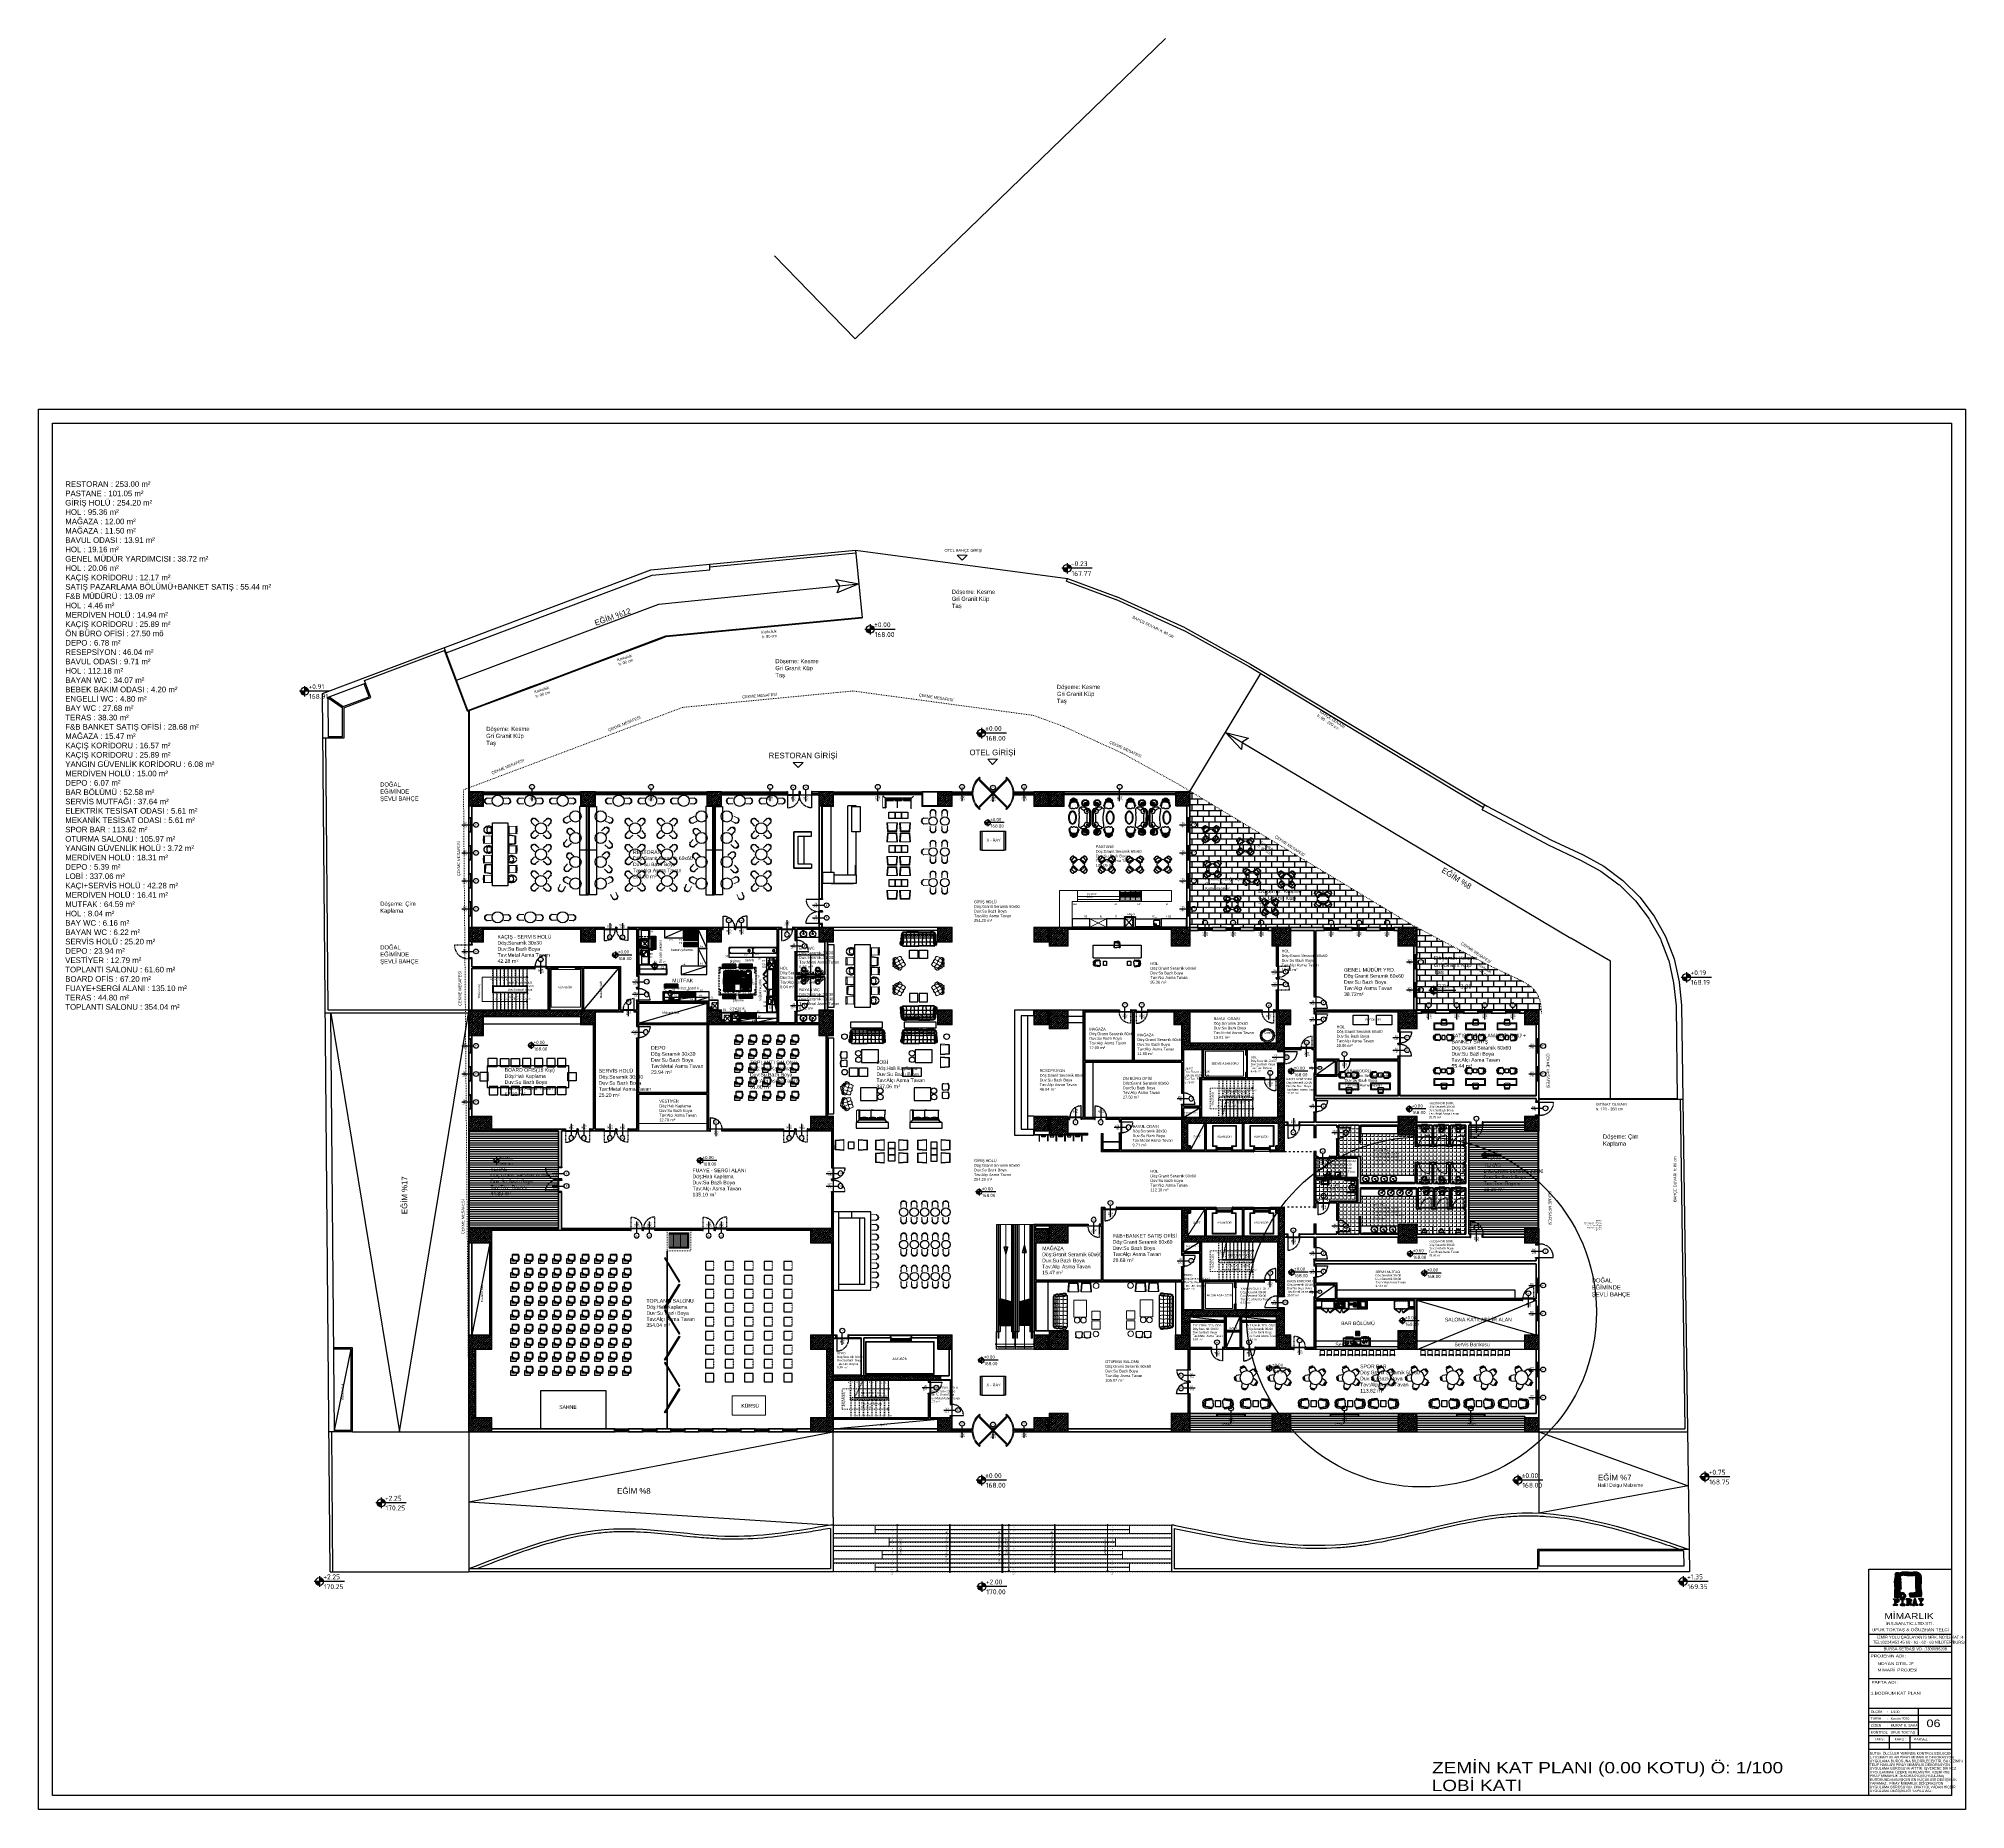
# Model space of a CAD drawing. Header units: millimetres. Extents: x 1443065 to 1517367, y 3763150 to 3779068.
# Drawn here: x 1470576 to 1484332, y 3763150 to 3775796 of the extents above; entities that cross this region are included whole.
import ezdxf
from ezdxf.enums import TextEntityAlignment as Align

# ---------------------------------------------------------------- set-up
doc = ezdxf.new("R2010")
doc.units = ezdxf.units.MM
doc.set_wipeout_variables(frame=1)
for name, pattern in [('ACAD_ISO02W100', [15, 12, -3]), ('ACAD_ISO03W100', [30, 12, -18]), ('DASHED', [0.75, 0.5, -0.25]), ('DOT', [0.25, 0, -0.25]), ('HIDDEN', [9.525, 6.35, -3.175]), ('HIDDEN2', [0.1875, 0.125, -0.0625]), ('HIDDENX2', [19.05, 12.7, -6.35])]:
    doc.linetypes.add(name, pattern=pattern)
for name, color, linetype, lineweight in [('-DWG_ANA', 7, 'Continuous', 50), ('1', 7, 'Continuous', 30), ('1-tefriş2', 63, 'Continuous', 5), ('2', 3, 'Continuous', 15), ('3', 5, 'Continuous', 15), ('5', 2, 'Continuous', 15), ('7-mobilya Soft', 122, 'Continuous', 0), ('A_TEFRIS', 173, 'Continuous', 9), ('D-tefris', 252, 'Continuous', 0), ('demontable board', 10, 'Continuous', 9), ('dog', 144, 'Continuous', 5), ('DUVAR', 2, 'Continuous', 35), ('END. MUTFAK', 210, 'Continuous', 30), ('END.MUTFAK', 135, 'Continuous', 25), ('MAHAL', 52, 'Continuous', 13), ('MERDIVEN', 4, 'Continuous', 20), ('no3_ahsap gorunus on ince', 34, 'Continuous', 13), ('no3_paslanmaz gorunus on', 163, 'Continuous', 15), ('no3_yazı tefriş', 152, 'Continuous', 0), ('SECTION4', 3, 'Continuous', 50), ('SIVA', 3, 'Continuous', 9), ('SLAB3', 2, 'Continuous', 30), ('t_yazı', 144, 'Continuous', 25), ('tarama', 254, 'Continuous', 5), ('TASIYICI', 170, 'Continuous', 50), ('TEFRIS', 165, 'Continuous', 15), ('TEFRİŞ', 102, 'Continuous', 20), ('TOPRAKLAMA', 1, 'Continuous', 20)]:
    doc.layers.add(name, color=color, linetype=linetype, lineweight=lineweight)
for name, color, linetype in [('002 Çizgi', 7, 'Continuous'), ('1 ahsap dograma', 42, 'Continuous'), ('1 tar halı', 254, 'Continuous'), ('1 tefriş 2', 8, 'Continuous'), ('1 tefriş ince', 243, 'Continuous'), ('1 vitrifiye', 141, 'Continuous'), ('1 ölçü', 5, 'Continuous'), ('1-Tefriş', 51, 'Continuous'), ('7-DCR-FRN', 8, 'Continuous'), ('A-TEFRIS', 2, 'Continuous'), ('CIHAZ', 2, 'Continuous'), ('GOR-INCE15', 34, 'Continuous'), ('HATCH 1', 253, 'Continuous'), ('HIDDEN', 124, 'HIDDEN'), ('Kıtc-002 Çizgi', 7, 'Continuous'), ('LAYER1', 10, 'Continuous'), ('m-DOG_', 4, 'Continuous'), ('m-DOG_gor', 8, 'Continuous'), ('m-OLC_ic', 3, 'Continuous'), ('m-TAR_', 8, 'Continuous'), ('m-TAR_duvar', 8, 'Continuous'), ('m-TAR_yesil', 54, 'Continuous'), ('m-TFR_', 1, 'Continuous'), ('m-TFR_vitrifiye', 1, 'Continuous'), ('m-TRF_', 1, 'Continuous'), ('m-YAZ_kot', 7, 'Continuous'), ('m-YAZ_pafta', 7, 'Continuous'), ('m-YAZ_poz', 7, 'Continuous'), ('S2000-002 Çizgi', 7, 'Continuous'), ('SANITARY', 152, 'Continuous'), ('SANITARY 1', 124, 'Continuous'), ('t_mutfakekipmans2000', 165, 'Continuous'), ('TF', 21, 'Continuous')]:
    doc.layers.add(name, color=color, linetype=linetype)
doc.styles.add('mono', font='isocpeur.ttf')
doc.styles.add('olculer', font='romans.shx', dxfattribs={"width": 0.8})
doc.styles.get("Standard").update_dxf_attribs({"font": 'arial.ttf'})
doc.styles.add('TAKSİM', font='GOTHIC.TTF', dxfattribs={"height": 20})
doc.styles.add('YAZ', font='arial.ttf', dxfattribs={"width": 0.8, "height": 10})
pattern_1 = [(45, (-13755.824, -59043.389), (-8.98025612, 8.98025612), []), (45, (-13746.843, -59043.389), (-8.98025612, 8.98025612), [6.35, -3.175])]
pattern_2 = [(45, (55132.096, -87954.948), (-8.98025612, 8.98025612), []), (45, (55141.077, -87954.948), (-8.98025612, 8.98025612), [6.35, -3.175])]
pattern_3 = [(45, (55132.096, -87954.948), (-8.98025612, 8.98025612), []), (45, (55141.077, -87954.948), (-8.98025612, 8.98025612), [6.35, -3.175])]
pattern_4 = [(90, (-13755.824, -59043.389), (-27.94, 2e-15), [20.32, -7.62]), (180, (-13755.824, -59043.389), (-3e-15, -27.94), [20.32, -7.62])]
pattern_5 = [(0, (-13755.824, -59043.389), (0, 15.875), [])]
pattern_6 = [(90, (1481089.2365, 3766859.446), (-6.985, -1e-14), [5.08, -1.905]), (180, (1481089.2365, 3766859.446), (1e-14, -6.985), [5.08, -1.905])]
pattern_7 = [(180, (1478445.8662, 3767081.00663), (2e-16, 0.5588), [0.4064, -0.1524]), (90, (1478445.8662, 3767081.00663), (0.5588, -7e-17), [0.4064, -0.1524])]
pattern_8 = [(180, (1478270.1976, 3767081.00663), (2e-16, 0.5588), [0.4064, -0.1524]), (90, (1478270.1976, 3767081.00663), (0.5588, -7e-17), [0.4064, -0.1524])]

# ---------------------------------------------------------------- blocks, each defined once
blk = doc.blocks.new('90lık Kqpı')
at = {"layer": 'm-DOG_', "linetype": 'HIDDEN'}
blk.add_line((-8, -5), (-88, -5), dxfattribs=at)
at = {"layer": 'm-DOG_'}
for p, q in [((-5, -9), (-8, -9)), ((-5, -81), (-8, -81))]:
    blk.add_line(p, q, dxfattribs=at)
for points in [[(8, 0), (8, -5), (-8, -5), (-8, 0)], [(-8, -5), (-8, -85), (-5, -85), (-5, -5)], [(8, -90), (8, -85), (-8, -85), (-8, -90)]]:
    blk.add_lwpolyline(points, close=True, dxfattribs=at)
at = {"layer": 'm-DOG_', "linetype": 'HIDDEN'}
blk.add_arc((-8, -5), 80, 180, 270, dxfattribs=at)
blk = doc.blocks.new('ghb')
at = {"layer": 'm-DOG_', "linetype": 'HIDDEN'}
blk.add_line((41827, -9143), (41827, -9043), dxfattribs=at)
at = {"layer": 'm-DOG_'}
for p, q in [((41741, -9146), (41741, -9143)), ((41824, -9146), (41824, -9143))]:
    blk.add_line(p, q, dxfattribs=at)
for points in [[(41732, -9169), (41737, -9169), (41737, -9143), (41732, -9143)], [(41827, -9143), (41737, -9143), (41737, -9146), (41827, -9146)], [(41832, -9169), (41827, -9169), (41827, -9143), (41832, -9143)]]:
    blk.add_lwpolyline(points, close=True, dxfattribs=at)
at = {"layer": 'm-DOG_', "linetype": 'HIDDEN'}
blk.add_arc((41824, -9135), 92, 87.9265, 185.0111, dxfattribs=at)
blk = doc.blocks.new('90lık')
at = {"layer": 'm-DOG_'}
for p, q in [((-81, 10), (-81, 13)), ((-9, 10), (-9, 13))]:
    blk.add_line(p, q, dxfattribs=at)
at = {"layer": 'm-DOG_', "linetype": 'HIDDEN'}
blk.add_line((-5, 13), (-5, 103), dxfattribs=at)
at = {"layer": 'm-DOG_'}
for points in [[(-90, -13), (-85, -13), (-85, 13), (-90, 13)], [(-5, 13), (-85, 13), (-85, 10), (-5, 10)], [(0, -13), (-5, -13), (-5, 13), (0, 13)]]:
    blk.add_lwpolyline(points, close=True, dxfattribs=at)
at = {"layer": 'm-DOG_', "linetype": 'HIDDEN'}
blk.add_arc((-3, 16), 87.4, 91.5314, 181.7408, dxfattribs=at)
blk = doc.blocks.new('m-penpoz')
blk.add_line((0, -1.63), (0, 0))
blk.add_circle((0, 0.33), 0.332)
blk.add_attdef('POZNO', text='', height=0.18).set_placement((0, 0.33), align=Align.MIDDLE)
blk.add_attdef('WIDTH', text='', height=0.18, rotation=90).set_placement((0, -1.63), align=Align.BOTTOM_LEFT)
blk.add_attdef('HEIGHT', text='', height=0.18, rotation=90).set_placement((0.07, -1.63), align=Align.TOP_LEFT)
blk = doc.blocks.new('m-plankot')
h = blk.add_hatch(color=256)
h.paths.add_polyline_path([(0, 0.144), (0, 0), (0.144, 0, 0.414214)])
h.paths.add_polyline_path([(0, -0.144), (0, 0), (-0.144, 0, 0.414214)])
for p, q in [((0.914, 0), (-0.192, 0)), ((0, 0.192), (0, -0.192))]:
    blk.add_line(p, q)
blk.add_circle((0, 0), 0.144)
blk.add_attdef('INCEKOT', (0.187, 0.1), '', height=0.18)
blk.add_attdef('KABAKOT', text='', height=0.18).set_placement((0.187, -0.1), align=Align.TOP_LEFT)
blk = doc.blocks.new('sdvswa')
at = {"layer": 'TEFRIS'}
for p, q in [((837027, -85290), (836977, -85290)), ((836977, -85432), (836977, -85290)), ((836977, -85334), (836977, -85432)), ((836984, -85296), (836984, -85426)), ((837021, -85296), (836984, -85296)), ((837011, -85347), (837011, -85362)), ((837011, -85377), (837011, -85362)), ((837012, -85342), (837012, -85340)), ((837018, -85340), (837012, -85340)), ((837018, -85343), (837012, -85342)), ((837018, -85382), (837012, -85382)), ((837012, -85382), (837012, -85384)), ((837018, -85384), (837012, -85384)), ((837015, -85343), (837018, -85343)), ((837015, -85381), (837018, -85381)), ((837040, -85342), (837018, -85340)), ((837018, -85340), (837018, -85342)), ((837040, -85382), (837018, -85385)), ((837018, -85385), (837018, -85382)), ((837020, -85345), (837040, -85346)), ((837020, -85380), (837040, -85379)), ((837021, -85426), (837021, -85296)), ((837027, -85345), (837027, -85290)), ((837027, -85432), (837027, -85334)), ((837034, -85379), (837042, -85378)), ((837040, -85346), (837040, -85342)), ((837053, -85344), (837040, -85343)), ((837053, -85346), (837040, -85345)), ((837040, -85346), (837042, -85346)), ((837053, -85378), (837040, -85379)), ((837040, -85379), (837040, -85382)), ((837053, -85380), (837040, -85382)), ((837045, -85362), (837045, -85350)), ((837045, -85362), (837045, -85374)), ((837047, -85349), (837047, -85362)), ((837047, -85376), (837047, -85362)), ((837050, -85346), (837054, -85347)), ((837050, -85378), (837052, -85378)), ((837053, -85346), (837053, -85344)), ((837053, -85378), (837053, -85380)), ((837054, -85347), (837054, -85362)), ((837054, -85375), (837054, -85362)), ((836977, -85432), (837027, -85432)), ((836984, -85426), (837021, -85426))]:
    blk.add_line(p, q, dxfattribs=at)
for centre, radius, start, end in [((837015, -85347), 4, 89.9955, 179.9955), ((837015, -85377), 4, 179.9955, 269.9955), ((837015, -85382), 2.4, 0.8795, 0.8795), ((837020, -85342), 2.4, 179.1116, 266.3945), ((837020, -85382), 2.4, 93.5966, 180.8795), ((837041, -85350), 4, 359.9955, 83.8125), ((837041, -85374), 4, 276.1786, 359.9955), ((837050, -85349), 2.4, 83.193, 179.9955), ((837050, -85376), 2.4, 179.9955, 276.7981), ((837052, -85375), 2.4, 276.7981, 359.9955)]:
    blk.add_arc(centre, radius, start, end, dxfattribs=at)
blk = doc.blocks.new('10E')
at = {"layer": 'TF'}
for p, q in [((-36, 13), (-32, 51)), ((-29, 13), (-24, 50)), ((-27, 10), (-21, 48)), ((-2, 2), (-20, 2)), ((-16, 52), (-2, 52)), ((-2, 69), (-12, 69)), ((-2, 60), (-12, 60)), ((-2, 69), (8, 69)), ((-2, 60), (8, 60)), ((12, 52), (-2, 52)), ((-2, 2), (16, 2)), ((23, 10), (17, 48)), ((25, 13), (20, 50)), ((32, 13), (28, 51))]:
    blk.add_line(p, q, dxfattribs=at)
for centre, radius, start, end in [((-32, 13), 3.48, 176.4222, 3.5778), ((-12, 49), 20, 90, 174.2721), ((-20, 9), 7, 172.113, 270), ((-12, 48), 12, 90, 172.3616), ((-16, 47), 5, 90, 172.113), ((8, 49), 20, 5.7279, 90), ((8, 48), 12, 7.6384, 90), ((12, 47), 5, 7.887, 90), ((16, 9), 7, 270, 7.887), ((28, 13), 3.48, 176.4222, 3.5778)]:
    blk.add_arc(centre, radius, start, end, dxfattribs=at)
blk = doc.blocks.new('Ym-d5')
for p, q in [((-60, 40), (-68, 25)), ((-56, 38), (-64, 23)), ((-52, 39), (-62, 19)), ((-40, -2), (-60, 12)), ((-22, 33), (-45, 42)), ((-14, 38), (-8, 61)), ((-1, 65), (21, 61)), ((2, 67), (19, 65)), ((3, 72), (20, 70)), ((25, 31), (26, 56)), ((31, 25), (56, 26)), ((61, 21), (65, -1)), ((65, 19), (67, 2)), ((70, 20), (72, 3)), ((-57, -45), (-45, -57)), ((-39, -11), (-54, -30)), ((-53, -37), (-37, -53)), ((-53, -41), (-41, -53)), ((-11, -39), (-30, -54)), ((-2, -40), (12, -60)), ((39, -52), (19, -62)), ((38, -56), (23, -64)), ((40, -60), (25, -68)), ((33, -22), (42, -45)), ((38, -14), (61, -8))]:
    blk.add_line(p, q)
blk.add_circle((0, 0), 40)
for centre, radius, start, end in [((-65, 23), 3, 153, 232.4195), ((-66, 24), 3, 253.5805, 333), ((-57, 16), 6, 153, 232.4195), ((-57, 39), 3, 73.5805, 153), ((-58, 40), 3, 333, 52.4195), ((-47, 36), 6, 73.5805, 153), ((-2, 59), 6, 81, 160.4195), ((2, 69), 3, 81, 160.4195), ((2, 70), 3, 181.5805, 261), ((20, 68), 3, 261, 340.4195), ((19, 67), 3, 1.5805, 81), ((20, 55), 6, 1.5805, 81), ((55, 20), 6, 9, 88.4195), ((68, 20), 3, 109.5805, 189), ((67, 19), 3, 9, 88.4195), ((70, 2), 3, 189, 268.4195), ((69, 2), 3, 289.5805, 9), ((-55, -43), 3, 145.5805, 225), ((-56, -43), 3, 45, 124.4195), ((-49, -33), 6, 145.5805, 225), ((-43, -55), 3, 225, 304.4195), ((-43, -56), 3, 325.5805, 45), ((-33, -49), 6, 225, 304.4195), ((16, -57), 6, 217.5805, 297), ((24, -66), 3, 117, 196.4195), ((23, -65), 3, 217.5805, 297), ((40, -58), 3, 37.5805, 117), ((36, -47), 6, 297, 16.4195), ((39, -57), 3, 297, 16.4195), ((59, -2), 6, 289.5805, 9)]:
    blk.add_arc(centre, radius, start, end)
blk = doc.blocks.new('P_CHAIR_1')
at = {"layer": 'TEFRIS', "linetype": 'Continuous'}
for p, q in [((-0.02, 0.48), (-0.02, 0.38)), ((0, 0.48), (-0.02, 0.48)), ((0, 0.4), (-0.02, 0.4)), ((-0.02, 0.38), (0, 0.38)), ((0, 0.42), (0, 0.48)), ((0, 0.42), (0, 0)), ((0.4, 0.42), (0, 0.42)), ((0, 0.38), (0, 0.4)), ((0, 0.36), (0.4, 0.36)), ((0, 0), (0.4, 0)), ((0.4, 0.48), (0.4, 0.42)), ((0.42, 0.48), (0.4, 0.48)), ((0.4, 0), (0.4, 0.42)), ((0.42, 0.4), (0.4, 0.4)), ((0.4, 0.4), (0.4, 0.38)), ((0.4, 0.38), (0.42, 0.38)), ((0.42, 0.38), (0.42, 0.48))]:
    blk.add_line(p, q, dxfattribs=at)
blk = doc.blocks.new('Asansör')
at = {"layer": 'dog', "extrusion": (-9.21821e-11, 6.3018e-09, 1)}
for points in [[(-51, -142), (-51, -147), (-86, -147), (-86, 5), (86, 5), (86, -147), (51, -147), (51, -142), (81, -142), (81, 0), (-81, 0), (-81, -142), (-51, -142)], [(-56, -152), (-56, -147)], [(-56, -157), (-56, -162)], [(56, -152), (56, -147)], [(56, -157), (56, -162)]]:
    blk.add_lwpolyline(points, dxfattribs=at)
for points in [[(-61, -157), (0, -157), (0, -152), (-61, -152)], [(-61, -167), (0, -167), (0, -162), (-61, -162)], [(-61, -172), (-61, -167), (-51, -167), (-51, -172)], [(61, -157), (0, -157), (0, -152), (61, -152)], [(61, -167), (0, -167), (0, -162), (61, -162)], [(51, -172), (51, -167), (61, -167), (61, -172)]]:
    blk.add_lwpolyline(points, close=True, dxfattribs=at)
blk = doc.blocks.new('A$C14E92FBA')
at = {"layer": 'm-TFR_', "linetype": 'HIDDEN'}
for p, q in [((13, 56), (38, 56)), ((13, 40), (13, 56)), ((52, 61), (21, 61))]:
    blk.add_line(p, q, dxfattribs=at)
at = {"layer": 'm-TFR_'}
for p, q in [((13, 5), (13, 40)), ((13, 5), (60, 5)), ((52, 61), (66, 61)), ((52, 56), (60, 56)), ((66, 0), (21, 0))]:
    blk.add_line(p, q, dxfattribs=at)
at = {"layer": 'm-TFR_', "elevation": -2985}
blk.add_lwpolyline([(16, 40), (0, 40), (0, 79), (52, 79), (52, 56)], dxfattribs=at)
at = {"layer": 'm-TFR_', "linetype": 'HIDDEN'}
blk.add_arc((22, 52), 9.46, 94.7355, 152.6447, dxfattribs=at)
at = {"layer": 'm-TFR_'}
for centre, radius, start, end in [((22, 9), 9.46, 207.3553, 265.2645), ((50, 11), 45.1, 87.6503, 139.3674), ((60, 48), 7.62, 12.6356, 90), ((60, 48), 7.62, 12.6356, 90), ((60, 13), 7.62, 270, 347.3644), ((66, 56), 5.08, 16.6015, 90), ((66, 56), 5.08, 16.6015, 90), ((66, 5), 5.08, 270, 343.3985), ((-20, 30), 88.9, 347.3644, 12.6356), ((-20, 30), 94, 343.3985, 16.6015)]:
    blk.add_arc(centre, radius, start, end, dxfattribs=at)
blk = doc.blocks.new('Perde Kapı')
at = {"layer": 'm-DOG_', "linetype": 'HIDDEN'}
blk.add_line((5, 26), (5, 116), dxfattribs=at)
at = {"layer": 'm-DOG_'}
for p, q in [((9, 23), (9, 26)), ((81, 23), (81, 26))]:
    blk.add_line(p, q, dxfattribs=at)
for points in [[(0, -25), (5, -25), (5, 26), (0, 26)], [(5, 26), (85, 26), (85, 23), (5, 23)], [(90, -25), (85, -25), (85, 26), (90, 26)]]:
    blk.add_lwpolyline(points, close=True, dxfattribs=at)
at = {"layer": 'm-DOG_', "linetype": 'HIDDEN'}
blk.add_arc((3, 29), 87.4, 358.2588, 88.4682, dxfattribs=at)
blk = doc.blocks.new('HAREKETLI PANO 1')
at = {"layer": 'demontable board', "linetype": 'Continuous'}
blk.add_lwpolyline([(-5, 110), (-5, 110), (-5, 110), (5, 110), (5, 110), (5, 110), (5, 0), (-5, 0)], close=True, dxfattribs=at)
at = {"layer": 'demontable board', "linetype": 'Continuous', "extrusion": (0, 0, -1)}
blk.add_ellipse((0, 103), major_axis=(-1.24, -1.24), ratio=1, start_param=-0.785398, end_param=5.497787, dxfattribs=at)
at = {"layer": 'demontable board', "linetype": 'Continuous'}
blk.add_ellipse((0, 7), major_axis=(-1.24, 1.24), ratio=1, start_param=-0.785398, end_param=5.497787, dxfattribs=at)
blk = doc.blocks.new('A$C00DA5D96')
for p, q in [((0, 381), (197, 381)), ((74, 280), (197, 280)), ((168, 244), (168, 259)), ((183, 274), (213, 274)), ((395, 381), (197, 381)), ((321, 280), (197, 280)), ((228, 244), (228, 259))]:
    blk.add_line(p, q)
for centre, radius, start, end in [((602, 387), 602, 180.64849, 201.26239), ((70, 241), 39.4, 83.55562, 176.58457), ((213, 231), 183, 176.15009, 199.90164), ((593, 366), 586, 199.58482, 211.65907), ((132, 253), 79.8, 162.66371, 191.57801), ((394, 296), 345, 189.85596, 208.65244), ((670, 429), 651, 207.21219, 211.42144), ((196, 121), 120, 211.63311, 245.81359), ((190, 140), 91.1, 214.02746, 274.63036), ((197, 104), 105, 241.37893, 298.62107), ((183, 259), 15, 90, 180), ((198, 244), 30, 180, 0), ((205, 140), 91.1, 265.36964, 325.97254), ((213, 259), 15, 0, 90), ((199, 121), 120, 294.18641, 328.36689), ((-275, 429), 651, 328.57856, 332.78781), ((-198, 366), 586, 328.34093, 340.41518), ((1, 296), 345, 331.34756, 350.14404), ((325, 241), 39.4, 3.41543, 96.44438), ((263, 253), 79.8, 348.42199, 17.33629), ((-207, 387), 602, 338.73761, 359.35151), ((182, 231), 183, 340.09836, 3.84991)]:
    blk.add_arc(centre, radius, start, end)
blk = doc.blocks.new('pisuar')
at = {"layer": 'D-tefris', "xscale": 0.1, "yscale": 0.1, "zscale": 0.1, "rotation": 180}
blk.add_blockref('A$C00DA5D96', (9192, -27005), dxfattribs=at)
blk = doc.blocks.new('A$C00621B5F')
at = {"layer": 'HATCH 1'}
for points in [[(57, -100), (-57, -100)], [(57, -101), (-57, -101)], [(57, -102), (-57, -102)], [(57, -104), (-57, -104)], [(57, -107), (-57, -107)], [(57, -110), (-57, -110)], [(57, -115), (-57, -115)], [(57, -122), (-57, -122)]]:
    blk.add_lwpolyline(points, dxfattribs=at)
at = {"layer": 'SANITARY'}
blk.add_lwpolyline([(-20, -20), (-20, 0), (20, 0), (20, -20), (57, -20), (57, -140), (-57, -140), (-57, -40), (-59, -40, -1), (-59, -32), (-57, -32), (-57, -20)], format="xyb", close=True, dxfattribs=at)
at = {"layer": 'SANITARY 1'}
for points in [[(-20, -20), (-20, -20), (-20, 0), (20, 0), (20, -20), (0, -20)], [(-59, -32), (-57, -32)], [(-59, -40), (-57, -40)], [(-57, -32), (-19, -32)], [(-19, -40), (-57, -40)], [(-2, -53), (0, -20), (0, -10), (-20, -10), (-20, -20), (-18, -53)], [(-1, -32), (54, -32), (54, -40), (-1, -40)]]:
    blk.add_lwpolyline(points, dxfattribs=at)
blk.add_circle((-10, -62), 12.5, dxfattribs=at)
blk.add_arc((-59, -36), 4, 90, 270, dxfattribs=at)
blk.add_wipeout([(-57, -20), (-20, -20), (-20, -10), (-20, 0), (20, 0), (20, -20), (57, -20), (57, -140), (-57, -140), (-57, -40), (-59, -40), (-60, -40), (-60, -40), (-61, -39), (-61, -39), (-62, -39), (-62, -38), (-62, -38), (-63, -37), (-63, -37), (-63, -36), (-63, -35), (-63, -35), (-62, -34), (-62, -34), (-62, -33), (-61, -33), (-61, -32), (-60, -32), (-60, -32), (-59, -32), (-57, -32)]).dxf.layer = 'SANITARY 1'
blk = doc.blocks.new('A$C34477918')
at = {"layer": 'SANITARY'}
blk.add_lwpolyline([(-48, 25), (0, 25), (0, -25), (-48, -25, -0.804346), (-253, -20), (-265, -20), (-265, 20), (-253, 20, -0.8045151), (-48, 25)], format="xyb", close=True, dxfattribs=at)
at = {"layer": 'SANITARY 1'}
blk.add_lwpolyline([(-265, 20), (-253, 20, 0.087238), (-253, -20), (-265, -20)], format="xyb", close=True, dxfattribs=at)
blk.add_lwpolyline([(-48, 25, 0.7844645), (-48, 25), (0, 25), (0, -25), (-48, -25)], format="xyb", dxfattribs=at)
blk.add_arc((-150, 0), 105, 346.22585, 13.77415, dxfattribs=at)
at = {"color": 124}
blk.add_wipeout([(-253, 20), (-254, 16), (-254, 12), (-255, 8), (-255, 4), (-255, 0), (-255, -3), (-255, -6), (-254, -10), (-254, -14), (-253, -17), (-253, -20), (-265, -20), (-265, 20)], dxfattribs=at).dxf.layer = 'SANITARY'
blk.add_wipeout([(-48, 25), (-47, 19), (-46, 13), (-45, 6), (-45, 0), (-45, -6), (-46, -12), (-46, -17), (-48, -25), (0, -25), (0, 25)], dxfattribs=at).dxf.layer = 'SANITARY'
at = {"color": 21}
blk.add_wipeout([(-45, 0), (-46, 13), (-48, 26), (-52, 38), (-57, 50), (-64, 61), (-72, 71), (-82, 80), (-92, 88), (-103, 94), (-115, 99), (-128, 103), (-140, 105), (-153, 105), (-166, 104), (-179, 101), (-191, 97), (-203, 91), (-213, 84), (-223, 75), (-232, 66), (-239, 55), (-245, 44), (-250, 32), (-253, 19), (-255, 6), (-255, -6), (-253, -19), (-250, -32), (-245, -44), (-239, -55), (-232, -66), (-223, -75), (-213, -84), (-203, -91), (-191, -97), (-179, -101), (-166, -104), (-153, -105), (-140, -105), (-128, -103), (-115, -99), (-103, -94), (-92, -88), (-82, -80), (-72, -71), (-64, -61), (-57, -50), (-52, -38), (-48, -26), (-46, -13)], dxfattribs=at).dxf.layer = 'SANITARY'
at = {"layer": 'HIDDEN'}
for points in [[(-24, 0), (-276, 0)], [(-150, 130), (-150, -130)]]:
    blk.add_lwpolyline(points, dxfattribs=at)
blk = doc.blocks.new('A$C168D751E')
blk.add_wipeout([(0, 0), (17, 0), (18, 0), (18, 0), (19, 0), (19, -1), (19, -1), (20, -2), (20, -2), (20, -2), (20, -3), (20, -4), (20, -15), (56, -15), (57, -14), (59, -12), (60, -11), (62, -10), (63, -10), (65, -10), (66, -10), (68, -11), (70, -11), (71, -12), (72, -13), (73, -14), (74, -15), (74, -16), (75, -17), (75, -19), (75, -21), (75, -23), (74, -24), (73, -26), (72, -27), (71, -28), (69, -29), (68, -30), (67, -30), (65, -30), (64, -30), (62, -30), (61, -29), (60, -28), (59, -28), (58, -27), (57, -26), (57, -26), (56, -25), (20, -25), (20, -37), (20, -38), (19, -39), (18, -40), (18, -40), (17, -40), (0, -40)]).dxf.layer = 'SANITARY 1'
at = {"layer": 'SANITARY'}
blk.add_lwpolyline([(0, 0), (0, -40), (17, -40, 0.3915022), (20, -37), (20, -25), (56, -25, 3.7324978), (56, -15), (20, -15), (20, -4, 0.4572517), (17, 0)], format="xyb", close=True, dxfattribs=at)
at = {"layer": 'SANITARY 1'}
blk.add_lwpolyline([(17, 0), (0, 0), (0, -40), (17, -40, 0.4142136), (20, -37), (20, -3, 0.4142136)], format="xyb", close=True, dxfattribs=at)
for points in [[(20, -15), (56, -15)], [(20, -25), (56, -25)]]:
    blk.add_lwpolyline(points, dxfattribs=at)
blk.add_circle((65, -20), 5, dxfattribs=at)
blk.add_arc((65, -20), 10, 209.99657, 150.00343, dxfattribs=at)
blk = doc.blocks.new('wc k')
at = {"layer": '1-Tefriş', "linetype": 'HIDDEN2', "ltscale": 0.5}
blk.add_line((431501, 73803, 1381), (431492, 73803, 1381), dxfattribs=at)
at = {"layer": '1-Tefriş'}
for points, elevation in [([(431494, 73801), (431495, 73801), (431495, 73806), (431494, 73806)], 0), ([(431495, 73802), (431497, 73802), (431497, 73805), (431495, 73805)], 0), ([(431496, 73810), (431496, 73805)], 1381), ([(431496, 73802), (431496, 73797), (431500, 73797), (431500, 73810), (431496, 73810)], 1381)]:
    blk.add_lwpolyline(points, dxfattribs=dict(at, elevation=elevation))
blk = doc.blocks.new('klozet2')
at = {"layer": 'SANITARY', "color": 65, "xscale": 0.1, "yscale": 0.1, "zscale": 0.1, "rotation": 359.9999658251877}
blk.add_blockref('A$C34477918', (0, -27), dxfattribs=at)
at = {"layer": 'SANITARY', "color": 65, "xscale": -0.1, "yscale": 0.1, "zscale": 0.1, "rotation": 269.9999658251876}
blk.add_blockref('A$C00621B5F', (0, -27), dxfattribs=at)
at = {"layer": 'SANITARY', "color": 124, "xscale": -0.1, "yscale": 0.1, "zscale": 0.1}
blk.add_blockref('A$C168D751E', (0, -25), dxfattribs=at)
at = {"layer": '1-Tefriş', "xscale": -1}
blk.add_blockref('wc k', (431494, -73770, -1381), dxfattribs=at)
at = {"layer": 'SANITARY', "color": 65, "xscale": 0.05, "yscale": 0.05, "zscale": 0.05, "rotation": 359.9999658251877}
blk.add_blockref('A$C34477918', (0, 33, -1381), dxfattribs=at)
at = {"layer": '1 vitrifiye', "color": 4, "linetype": 'Continuous', "lineweight": 0}
for p, q in [((0, 16), (-33, 18)), ((-25, 4), (-24, 4)), ((-23, -4), (-23, 4)), ((0, 0), (0, 16)), ((0, 0), (0, -16)), ((0, -16), (-33, -18)), ((-25, -5), (-24, -5))]:
    blk.add_line(p, q, dxfattribs=at)
at = {"layer": '1 vitrifiye', "color": 4, "linetype": 'ACAD_ISO02W100', "ltscale": 0.5}
blk.add_lwpolyline([(0, -22), (8, -22), (8, 22), (0, 22)], close=True, dxfattribs=at)
at = {"layer": '1 vitrifiye', "color": 4, "linetype": 'Continuous', "lineweight": 0}
for centre in [(-6, 8), (-6, -8)]:
    blk.add_circle(centre, 1.07, dxfattribs=at)
for centre, radius, start, end in [((-33, -1), 18.9, 89.5656, 177.338), ((-25, 0), 4.5, 90, 180), ((-25, 0), 4.5, 180, 270), ((-24, 4), 1, 0, 90), ((-33, 1), 18.9, 182.662, 270.4344), ((-24, -4), 1, 270, 0)]:
    blk.add_arc(centre, radius, start, end, dxfattribs=at)
blk.add_ellipse((-30, 0), major_axis=(-16.6, 0.1), ratio=0.812391, dxfattribs=at)
at = {"layer": 'TEFRIS', "color": 4, "linetype": 'Continuous'}
blk.add_lwpolyline([(-45, 0), (-45, 0), (-45, 0), (-45, 0), (-45, 1), (-45, 1), (-45, 1), (-45, 1), (-45, 1), (-45, 1), (-45, 1), (-45, 2), (-45, 2), (-45, 2), (-45, 2), (-45, 2), (-45, 2), (-44, 2), (-44, 3), (-44, 3), (-44, 3), (-44, 3), (-44, 3), (-44, 3), (-44, 3), (-44, 3), (-44, 4), (-44, 4), (-44, 4), (-44, 4), (-43, 4), (-43, 4), (-43, 4), (-43, 4), (-43, 5), (-43, 5), (-43, 5), (-43, 5), (-43, 5), (-42, 5), (-42, 6), (-42, 6), (-42, 6), (-41, 6), (-41, 7), (-41, 7), (-41, 7), (-40, 7), (-40, 7), (-40, 8), (-40, 8), (-39, 8), (-39, 8), (-39, 8), (-38, 9), (-38, 9), (-38, 9), (-38, 9), (-37, 9), (-37, 9), (-37, 10), (-36, 10), (-36, 10), (-36, 10), (-35, 10), (-35, 10), (-35, 10), (-35, 10), (-34, 11), (-34, 11), (-34, 11), (-34, 11), (-33, 11), (-33, 11), (-33, 11), (-33, 11), (-32, 11), (-32, 11), (-32, 11), (-32, 11), (-32, 11), (-31, 11), (-31, 11), (-31, 11), (-31, 11), (-31, 11), (-31, 11), (-30, 11), (-30, 11), (-30, 11), (-30, 11), (-30, 11), (-29, 11), (-29, 11), (-29, 11), (-28, 11), (-28, 11), (-28, 11), (-28, 11), (-27, 11), (-27, 11), (-27, 10), (-26, 10), (-26, 10), (-26, 10), (-25, 10), (-25, 10), (-25, 10), (-25, 9), (-24, 9), (-24, 9), (-24, 9), (-23, 9), (-23, 9), (-23, 8), (-22, 8), (-22, 8), (-22, 8), (-21, 8), (-21, 7), (-21, 7), (-20, 7), (-20, 7), (-20, 7), (-20, 6), (-19, 6), (-19, 6), (-19, 6), (-19, 6), (-19, 5), (-18, 5), (-18, 5), (-18, 5), (-18, 5), (-18, 5), (-18, 5), (-18, 5), (-18, 4), (-18, 4), (-17, 4), (-17, 4), (-17, 4), (-17, 4), (-17, 4), (-17, 3), (-17, 3), (-17, 3), (-17, 3), (-17, 3), (-17, 3), (-17, 3), (-16, 3), (-16, 2), (-16, 2), (-16, 2), (-16, 2), (-16, 2), (-16, 2), (-16, 1), (-16, 1), (-16, 1), (-16, 1), (-16, 1), (-16, 1), (-16, 1), (-16, 0), (-16, 0), (-16, 0), (-16, 0), (-16, 0), (-16, 0), (-16, 0), (-16, -1), (-16, -1), (-16, -1), (-16, -1), (-16, -1), (-16, -1), (-16, -1), (-16, -2), (-16, -2), (-16, -2), (-16, -2), (-16, -2), (-16, -2), (-16, -2), (-16, -3), (-17, -3), (-17, -3), (-17, -3), (-17, -3), (-17, -3), (-17, -3), (-17, -4), (-17, -4), (-17, -4), (-17, -4), (-17, -4), (-17, -4), (-18, -4), (-18, -4), (-18, -5), (-18, -5), (-18, -5), (-18, -5), (-18, -5), (-18, -5), (-18, -5), (-19, -5), (-19, -6), (-19, -6), (-19, -6), (-20, -6), (-20, -7), (-20, -7), (-20, -7), (-21, -7), (-21, -7), (-21, -8), (-22, -8), (-22, -8), (-22, -8), (-22, -8), (-23, -9), (-23, -9), (-23, -9), (-24, -9), (-24, -9), (-24, -9), (-25, -10), (-25, -10), (-25, -10), (-26, -10), (-26, -10), (-26, -10), (-26, -10), (-27, -11), (-27, -11), (-27, -11), (-28, -11), (-28, -11), (-28, -11), (-28, -11), (-29, -11), (-29, -11), (-29, -11), (-29, -11), (-30, -11), (-30, -11), (-30, -11), (-30, -11), (-30, -11), (-30, -11), (-31, -11), (-31, -11), (-31, -11), (-31, -11), (-32, -11), (-32, -11), (-32, -11), (-32, -11), (-33, -11), (-33, -11), (-33, -11), (-33, -11), (-33, -11), (-34, -11), (-34, -11), (-34, -11), (-34, -11), (-34, -11), (-35, -11), (-35, -11), (-35, -11), (-35, -11), (-35, -11), (-36, -11), (-36, -11), (-36, -11), (-36, -11), (-36, -11), (-37, -10), (-37, -10), (-37, -10), (-37, -10), (-37, -10), (-37, -10), (-38, -10), (-38, -10), (-38, -10), (-38, -10), (-38, -10), (-38, -10), (-38, -10), (-39, -9), (-39, -9), (-39, -9), (-39, -9), (-40, -9), (-40, -9), (-40, -8), (-40, -8), (-41, -8), (-41, -8), (-41, -8), (-41, -8), (-42, -7), (-42, -7), (-42, -7), (-42, -7), (-42, -7), (-42, -6), (-43, -6), (-43, -6), (-43, -6), (-43, -6), (-43, -5), (-43, -5), (-43, -5), (-43, -5), (-44, -5), (-44, -5), (-44, -4), (-44, -4), (-44, -4), (-44, -4), (-44, -4), (-44, -4), (-44, -3), (-44, -3), (-44, -3), (-45, -3), (-45, -3), (-45, -2), (-45, -2), (-45, -1), (-45, -1), (-45, 0), (-46, 0), (-46, 0), (-46, 0), (-46, 1), (-46, 1), (-46, 1), (-46, 1), (-46, 1), (-46, 1), (-46, 1), (-46, 1), (-46, 1), (-46, 1), (-46, 1), (-46, 1), (-46, 1), (-46, 1), (-46, 1), (-46, 1), (-46, 1), (-46, 1), (-46, 1), (-47, 1), (-47, 1), (-47, 1), (-47, 1), (-47, 1), (-47, 1), (-47, 1), (-47, 1), (-47, 1), (-47, 1), (-47, 0), (-47, 0), (-47, 0), (-47, 0), (-47, 0), (-47, -1), (-47, -1), (-46, -1), (-46, -1), (-46, -2), (-46, -2), (-46, -2), (-46, -3), (-46, -3), (-46, -3), (-46, -3), (-46, -3), (-46, -4), (-46, -4), (-46, -4), (-46, -4), (-46, -4), (-46, -4), (-46, -4), (-46, -4), (-46, -5), (-46, -5), (-46, -5), (-46, -5), (-46, -5), (-46, -5), (-46, -5), (-45, -5), (-45, -5), (-45, -5), (-45, -5), (-45, -5), (-45, -5), (-45, -4), (-45, -4), (-45, -4), (-45, -4), (-45, -4), (-45, -4), (-45, -4), (-45, -4), (-45, -4), (-45, -4), (-45, -3), (-45, -3), (-45, -3), (-45, -3), (-45, -2), (-45, -2), (-45, -1), (-45, -1), (-45, 0)], close=True, dxfattribs=at)
blk = doc.blocks.new('OCLV1')
for p, q in [((36, 29), (0, 29)), ((0, -29), (0, 29)), ((9, 0), (16, 0)), ((12, -4), (12, 4)), ((31, 24), (17, 22)), ((36, -29), (0, -29)), ((32, -24), (17, -22))]:
    blk.add_line(p, q)
blk.add_circle((12, 0), 2)
for centre, radius, start, end in [((8, 23), 5.18, 92.7869, 171.7504), ((11, 22), 7.43, 167.5161, 197.9013), ((6, 13), 3.15, 10.7732, 69.3648), ((58, 1), 50.4, 164.4739, 180.7652), ((58, -1), 50.4, 179.2348, 195.5261), ((13, 21), 1.73, 140.2288, 250.2006), ((66, 1), 37, 149.4816, 212.9026), ((31, 21), 3, 329.4816, 96.0767), ((94, 0), 60.5, 156.0466, 180.4214), ((94, 0), 60.5, 179.5786, 203.9534), ((11, -22), 7.43, 162.0987, 192.4839), ((8, -23), 5.18, 188.2496, 267.2131), ((6, -13), 3.15, 290.6352, 349.2268), ((13, -21), 1.73, 109.7994, 219.7712), ((32, -21), 3, 263.9233, 32.9026)]:
    blk.add_arc(centre, radius, start, end)
for centre, major_axis, ratio, start_param, end_param in [((16, 16), (5.67, 6.26), 0.639354, 0.836924, 2.30376), ((35, 24), (1.71, 4.87), 0.70459, -1.198851, 0.319239)]:
    blk.add_ellipse(centre, major_axis=major_axis, ratio=ratio, start_param=start_param, end_param=end_param)
at = {"extrusion": (0, 0, -1)}
for centre, major_axis, ratio, start_param, end_param in [((16, -16), (-5.67, 6.26), 0.639354, 3.978516, 5.445353), ((35, -24), (-1.71, 4.87), 0.70459, 1.942741, 3.460831)]:
    blk.add_ellipse(centre, major_axis=major_axis, ratio=ratio, start_param=start_param, end_param=end_param, dxfattribs=at)
blk = doc.blocks.new('Engellei wc lavabo')
at = {"layer": 'TEFRİŞ'}
for p, q in [((-53, -8), (-53, 0)), ((-49, 0), (-49, -7)), ((43, -8), (43, 0)), ((47, 0), (47, -7))]:
    blk.add_line(p, q, dxfattribs=at)
for centre, radius, start, end in [((-51, 0), 4.5, 180, 243.6122), ((-51, 0), 4.5, 296.3878, 0), ((45, 0), 4.5, 180, 243.6122), ((45, 0), 4.5, 296.3878, 0), ((-51, -7), 2, 177.9202, 0.45), ((45, -7), 2, 177.9202, 0.45)]:
    blk.add_arc(centre, radius, start, end, dxfattribs=at)
at = {"layer": 'm-TFR_', "xscale": -1, "rotation": 90}
blk.add_blockref('OCLV1', (0, 0), dxfattribs=at)
blk = doc.blocks.new('vitra 6107 asma klozet')
for p, q in [((-53, 3), (-52, 3)), ((-53, 2), (-53, 3)), ((-53, 2), (-53, 2)), ((-53, 2), (-53, 2)), ((-53, 2), (-53, 2)), ((-53, 1), (-53, 2)), ((-53, 1), (-53, 1)), ((-53, 1), (-53, 1)), ((-53, 0), (-53, 1)), ((-53, 1), (-53, 1)), ((-53, 0), (-53, 0)), ((-53, 0), (-53, 0)), ((-53, 0), (-53, 0)), ((-53, 0), (-53, 0)), ((-53, 0), (-53, 0)), ((-53, 0), (-53, 0)), ((-52, 6), (-51, 6)), ((-52, 5), (-52, 6)), ((-52, 6), (-52, 6)), ((-52, 6), (-52, 6)), ((-52, 5), (-52, 5)), ((-52, 5), (-52, 5)), ((-52, 5), (-52, 5)), ((-52, 5), (-52, 5)), ((-52, 4), (-52, 5)), ((-52, 4), (-52, 4)), ((-52, 4), (-52, 4)), ((-52, 4), (-52, 4)), ((-52, 3), (-52, 4)), ((-52, 3), (-52, 3)), ((-52, 3), (-52, 3)), ((-51, 8), (-51, 8)), ((-51, 8), (-50, 8)), ((-51, 8), (-51, 8)), ((-51, 7), (-51, 8)), ((-51, 6), (-51, 7)), ((-51, 7), (-51, 7)), ((-51, 7), (-51, 7)), ((-51, 7), (-51, 7)), ((-51, 7), (-51, 7)), ((-50, 10), (-49, 10)), ((-50, 9), (-50, 10)), ((-50, 9), (-50, 9)), ((-50, 9), (-50, 9)), ((-50, 9), (-50, 9)), ((-50, 9), (-50, 9)), ((-50, 8), (-50, 9)), ((-49, 11), (-49, 11)), ((-49, 11), (-49, 11)), ((-49, 11), (-48, 11)), ((-49, 10), (-49, 11)), ((-49, 10), (-49, 10)), ((-49, 10), (-49, 10)), ((-48, 11), (-48, 12)), ((-48, 12), (-48, 12)), ((-48, 12), (-48, 12)), ((-48, 12), (-47, 12)), ((-48, 11), (-48, 11)), ((-47, 13), (-47, 13)), ((-47, 12), (-47, 13)), ((-47, 13), (-47, 13)), ((-47, 13), (-46, 13)), ((-47, 12), (-47, 12)), ((-46, 14), (-46, 14)), ((-46, 14), (-46, 14)), ((-46, 14), (-45, 14)), ((-46, 13), (-46, 14)), ((-46, 13), (-46, 13)), ((-45, 15), (-44, 15)), ((-45, 14), (-45, 15)), ((-45, 15), (-45, 15)), ((-45, 15), (-45, 15)), ((-45, 14), (-45, 14)), ((-44, 15), (-43, 16)), ((-44, 15), (-44, 15)), ((-44, 15), (-44, 15)), ((-44, 15), (-44, 15)), ((-43, 16), (-42, 16)), ((-43, 16), (-43, 16)), ((-43, 16), (-43, 16)), ((-43, 16), (-43, 16)), ((-42, 16), (-42, 17)), ((-42, 17), (-41, 17)), ((-42, 16), (-42, 16)), ((-42, 16), (-42, 16)), ((-41, 17), (-41, 17)), ((-41, 17), (-40, 17)), ((-41, 17), (-41, 17)), ((-41, 17), (-41, 17)), ((-40, 17), (-40, 18)), ((-40, 18), (-39, 18)), ((-40, 17), (-40, 17)), ((-40, 17), (-40, 17)), ((-39, 18), (-39, 18)), ((-39, 18), (-39, 18)), ((-39, 18), (-38, 18)), ((-39, 18), (-39, 18)), ((-37, 18), (-38, 18)), ((-38, 18), (-38, 18)), ((-36, 18), (-37, 18)), ((-34, 19), (-36, 18)), ((-33, 19), (-34, 19)), ((-32, 19), (-33, 19)), ((-30, 19), (-32, 19)), ((-29, 19), (-30, 19)), ((-27, 19), (-29, 19)), ((-29, 1), (-29, -1)), ((-26, 19), (-27, 19)), ((-12, 16), (-27, 17)), ((-25, 19), (-26, 19)), ((-24, 4), (-26, 4)), ((-23, 19), (-25, 19)), ((-24, 19), (-23, 19)), ((-23, 19), (-22, 18)), ((-23, 19), (-23, 19)), ((-23, 19), (-23, 19)), ((-22, 18), (-20, 18)), ((-22, 2), (-22, -2)), ((-20, 18), (-18, 18)), ((-18, 18), (-16, 17)), ((-16, 17), (-15, 17)), ((-15, 17), (-14, 17)), ((-14, 17), (-12, 16)), ((-12, 16), (-11, 16)), ((-12, 16), (-12, 16)), ((-12, 16), (0, 15)), ((-11, 16), (-11, 16)), ((-11, 16), (-11, 15)), ((-11, 15), (-10, 15)), ((-10, 15), (-10, 15)), ((-10, 15), (-10, 14)), ((-10, 14), (-9, 14)), ((-9, 14), (-9, 13)), ((-9, 13), (-9, 12)), ((-9, 13), (-9, 13)), ((-9, 12), (-9, 12)), ((-9, 12), (-9, 12)), ((-9, 12), (-9, 12)), ((-9, 12), (-9, 12)), ((-9, 10), (-9, 10)), ((-9, 10), (-9, 10)), ((-9, 10), (-9, 10)), ((-9, 10), (-9, 10)), ((-9, 10), (-9, 10)), ((-9, 10), (-9, 10)), ((-9, 10), (-9, 10)), ((-9, 10), (-9, 10)), ((-9, 10), (-9, 10)), ((-9, 10), (-9, 10)), ((-9, 10), (-9, 10)), ((-9, 10), (-9, 10)), ((-9, 10), (-9, 10)), ((-9, 10), (-9, 10)), ((-9, 10), (-9, 10)), ((-9, 10), (-9, 10)), ((-9, 10), (-9, 10)), ((-9, -10), (-9, 10)), ((-9, 8), (-9, 8)), ((-9, 8), (-9, 8)), ((-9, 8), (-9, 8)), ((-9, 8), (-9, 8)), ((-9, 8), (-9, 8)), ((-9, 8), (-9, 8)), ((-9, 8), (-9, 8)), ((-9, 8), (-9, 8)), ((-8, 12), (-8, 12)), ((-8, 12), (-8, 12)), ((-8, 12), (-8, 12)), ((-8, 12), (-8, 12)), ((-8, 12), (-8, 12)), ((-8, 12), (-8, 12)), ((-8, 12), (-8, 11)), ((-8, 12), (-8, 12)), ((-8, 12), (-8, 12)), ((-9, 12), (-9, 12)), ((-8, 12), (-8, 11)), ((-8, 12), (-8, 12)), ((-8, 12), (-8, 12)), ((-9, 12), (-8, 12)), ((-8, 12), (-8, 12)), ((-8, 11), (-8, 11)), ((-8, 11), (-8, 10)), ((-8, 11), (-8, 11)), ((-8, 10), (-8, 11)), ((-8, 11), (-8, 11)), ((-8, 11), (-8, 11)), ((-8, 11), (-8, 11)), ((-8, 10), (-8, 10)), ((-8, 10), (-9, 10)), ((-8, 10), (-8, 10)), ((-8, 10), (-8, 10)), ((-8, 10), (-8, 10)), ((-8, 10), (-8, 10)), ((-8, 10), (-8, 10)), ((-8, 10), (-8, 10)), ((-8, 10), (-8, 10)), ((-8, 10), (-8, 10)), ((-8, 10), (-8, 10)), ((-8, 10), (-8, 10)), ((-8, 10), (-8, 10)), ((-8, 10), (-8, 10)), ((-8, 10), (-9, 10)), ((-8, 10), (-8, 10)), ((-8, 10), (-8, 10)), ((-8, 10), (-8, 10)), ((-8, 9), (-8, 8)), ((-8, 8), (-8, 8)), ((-8, 8), (-8, 8)), ((-8, 8), (-9, 8)), ((-8, 8), (-8, 8)), ((-8, 8), (-8, 8)), ((-8, 8), (-8, 8)), ((-8, 8), (-8, 8)), ((-8, 8), (-8, 8)), ((-8, 8), (-8, 8)), ((-8, 8), (-8, 8)), ((-8, 8), (-8, 8)), ((-8, 8), (-8, 8)), ((-8, 8), (-8, 8)), ((-8, 8), (-8, 8)), ((-8, 8), (-8, 8)), ((0, 15), (0, 0)), ((0, -15), (0, 0)), ((-53, 0), (-53, 0)), ((-53, -1), (-53, 0)), ((-53, 0), (-53, 0)), ((-53, -1), (-53, -1)), ((-53, -2), (-53, -1)), ((-53, -1), (-53, -1)), ((-53, -1), (-53, -1)), ((-53, -3), (-53, -2)), ((-53, -2), (-53, -2)), ((-53, -2), (-53, -2)), ((-53, -2), (-53, -2)), ((-53, -2), (-53, -2)), ((-52, -3), (-53, -3)), ((-52, -4), (-52, -3)), ((-52, -3), (-52, -3)), ((-52, -3), (-52, -3)), ((-52, -4), (-52, -4)), ((-52, -4), (-52, -4)), ((-52, -4), (-52, -4)), ((-52, -5), (-52, -4)), ((-52, -6), (-52, -5)), ((-52, -5), (-52, -5)), ((-52, -5), (-52, -5)), ((-52, -5), (-52, -5)), ((-52, -5), (-52, -5)), ((-51, -6), (-52, -6)), ((-52, -6), (-52, -6)), ((-52, -6), (-52, -6)), ((-51, -7), (-51, -6)), ((-51, -7), (-51, -7)), ((-51, -7), (-51, -7)), ((-51, -8), (-51, -7)), ((-51, -7), (-51, -7)), ((-51, -7), (-51, -7)), ((-50, -8), (-51, -8)), ((-51, -8), (-51, -8)), ((-50, -9), (-50, -8)), ((-50, -8), (-50, -8)), ((-50, -9), (-50, -9)), ((-50, -9), (-50, -9)), ((-50, -10), (-50, -9)), ((-50, -9), (-50, -9)), ((-49, -10), (-50, -10)), ((-49, -10), (-49, -10)), ((-49, -10), (-49, -10)), ((-49, -11), (-49, -10)), ((-49, -11), (-49, -11)), ((-48, -11), (-49, -11)), ((-49, -11), (-49, -11)), ((-48, -11), (-48, -11)), ((-48, -12), (-48, -11)), ((-47, -12), (-48, -12)), ((-48, -12), (-48, -12)), ((-48, -12), (-48, -12)), ((-47, -13), (-47, -12)), ((-47, -12), (-47, -12)), ((-47, -13), (-47, -13)), ((-47, -13), (-47, -13)), ((-46, -13), (-47, -13)), ((-47, -13), (-47, -13)), ((-46, -14), (-46, -13)), ((-46, -14), (-46, -14)), ((-45, -14), (-46, -14)), ((-46, -14), (-46, -14)), ((-45, -14), (-45, -14)), ((-45, -15), (-45, -14)), ((-45, -14), (-45, -14)), ((-44, -15), (-45, -15)), ((-45, -15), (-45, -15)), ((-43, -16), (-44, -15)), ((-44, -15), (-44, -15)), ((-44, -15), (-44, -15)), ((-44, -15), (-44, -15)), ((-43, -16), (-43, -16)), ((-43, -16), (-43, -16)), ((-43, -16), (-43, -16)), ((-42, -16), (-43, -16)), ((-42, -17), (-42, -16)), ((-42, -16), (-42, -16)), ((-42, -16), (-42, -16)), ((-41, -17), (-42, -17)), ((-41, -17), (-41, -17)), ((-41, -17), (-41, -17)), ((-41, -17), (-41, -17)), ((-40, -17), (-41, -17)), ((-40, -17), (-40, -17)), ((-39, -18), (-40, -17)), ((-40, -17), (-40, -17)), ((-40, -17), (-40, -17)), ((-38, -18), (-39, -18)), ((-39, -18), (-39, -18)), ((-39, -18), (-39, -18)), ((-39, -18), (-39, -18)), ((-38, -18), (-36, -18)), ((-38, -18), (-38, -18)), ((-36, -18), (-35, -19)), ((-35, -19), (-33, -19)), ((-33, -19), (-32, -19)), ((-32, -19), (-30, -19)), ((-30, -19), (-29, -19)), ((-29, -19), (-28, -19)), ((-28, -19), (-26, -19)), ((-12, -16), (-27, -17)), ((-24, -4), (-26, -4)), ((-26, -19), (-25, -19)), ((-25, -19), (-23, -19)), ((-23, -19), (-22, -18)), ((-23, -19), (-23, -19)), ((-23, -19), (-23, -19)), ((-23, -19), (-23, -19)), ((-22, -18), (-20, -18)), ((-20, -18), (-18, -18)), ((-18, -18), (-16, -17)), ((-16, -17), (-15, -17)), ((-15, -17), (-14, -17)), ((-14, -17), (-12, -16)), ((-12, -16), (0, -15)), ((-12, -16), (-12, -16)), ((-12, -16), (-11, -16)), ((-11, -16), (-11, -15)), ((-11, -15), (-10, -15)), ((-11, -16), (-11, -16)), ((-10, -15), (-10, -14)), ((-10, -14), (-9, -14)), ((-10, -15), (-10, -15)), ((-9, -8), (-9, -8)), ((-9, -8), (-9, -8)), ((-9, -8), (-9, -8)), ((-9, -8), (-9, -8)), ((-9, -8), (-9, -8)), ((-9, -8), (-9, -8)), ((-9, -8), (-9, -8)), ((-9, -9), (-9, -9)), ((-9, -10), (-9, -10)), ((-9, -10), (-9, -10)), ((-9, -10), (-9, -10)), ((-9, -10), (-9, -10)), ((-9, -10), (-9, -10)), ((-9, -10), (-9, -10)), ((-9, -10), (-9, -10)), ((-9, -10), (-9, -10)), ((-9, -10), (-9, -10)), ((-9, -10), (-9, -10)), ((-9, -10), (-9, -10)), ((-9, -10), (-9, -10)), ((-9, -10), (-9, -10)), ((-9, -10), (-9, -10)), ((-9, -10), (-9, -10)), ((-9, -12), (-8, -12)), ((-9, -13), (-9, -12)), ((-9, -12), (-9, -12)), ((-9, -14), (-9, -13)), ((-9, -13), (-9, -13)), ((-8, -8), (-8, -8)), ((-8, -8), (-8, -8)), ((-8, -8), (-8, -8)), ((-8, -8), (-8, -9)), ((-8, -8), (-8, -8)), ((-8, -8), (-8, -8)), ((-8, -8), (-8, -8)), ((-8, -8), (-8, -8)), ((-8, -8), (-8, -8)), ((-8, -8), (-8, -8)), ((-8, -8), (-8, -8)), ((-8, -8), (-8, -8)), ((-8, -8), (-8, -8)), ((-8, -8), (-8, -8)), ((-9, -8), (-8, -8)), ((-8, -8), (-8, -8)), ((-8, -8), (-8, -8)), ((-8, -9), (-9, -9)), ((-8, -9), (-8, -9)), ((-8, -10), (-8, -10)), ((-8, -10), (-8, -10)), ((-8, -10), (-8, -10)), ((-8, -10), (-8, -10)), ((-8, -10), (-8, -10)), ((-8, -10), (-8, -10)), ((-8, -10), (-8, -10)), ((-8, -10), (-8, -10)), ((-8, -10), (-8, -10)), ((-8, -10), (-8, -11)), ((-8, -10), (-8, -10)), ((-8, -10), (-8, -11)), ((-8, -10), (-8, -10)), ((-9, -10), (-8, -10)), ((-8, -10), (-8, -10)), ((-8, -10), (-8, -10)), ((-8, -10), (-8, -10)), ((-8, -11), (-8, -11)), ((-8, -11), (-8, -11)), ((-8, -12), (-8, -11)), ((-8, -11), (-8, -11)), ((-8, -11), (-8, -12)), ((-8, -11), (-8, -11)), ((-8, -11), (-8, -11)), ((-8, -11), (-8, -11)), ((-8, -12), (-8, -12)), ((-8, -12), (-8, -12)), ((-8, -12), (-8, -12)), ((-8, -12), (-8, -12)), ((-8, -12), (-8, -12))]:
    blk.add_line(p, q)
for centre, radius, start, end in [((-37, 0), 15, 126.0666, 180), ((-37, 0), 15, 180, 233.9334), ((-30, -8), 25.7, 84.0221, 127.7815), ((-26, 1), 3, 90, 180), ((-24, 2), 2, 0, 90), ((-8, 9), 0.15, 0, 90), ((-30, 8), 25.7, 232.2185, 275.9779), ((-26, -1), 3, 180, 270), ((-24, -2), 2, 270, 0), ((-8, -9), 0.15, 270, 0)]:
    blk.add_arc(centre, radius, start, end)
blk = doc.blocks.new('husk_b&b')
at = {"layer": 'A_TEFRIS'}
for points in [[(-10, 11), (-35, -4), (-47, -16)], [(-32, 5), (-35, -4)], [(-10, 11), (-14, 17)], [(-13, 2), (-10, 10)], [(-3, 24), (-3, 23)], [(-3, 19), (-3, 23)], [(1, 25), (-1, 25)], [(0, 25), (0, 25)], [(3, 23), (3, 24)], [(3, 23), (3, 19)], [(10, 11), (14, 17)], [(10, 11), (35, -4), (47, -16)], [(13, 2), (10, 10)], [(32, 5), (35, -4)], [(-48, -14), (-48, -6)], [(-39, -30), (-33, -9)], [(-35, -4), (-33, -8)], [(-14, 0), (-10, -30)], [(-11, -58), (11, -58)], [(-3, -58), (-3, -61)], [(-1, -62), (1, -62)], [(0, -62), (0, -62)], [(3, -61), (3, -58)], [(14, 0), (9, -30)], [(35, -4), (33, -8)], [(38, -31), (33, -8)], [(48, -14), (48, -6)]]:
    blk.add_lwpolyline(points, dxfattribs=at)
for points in [[(-32, 5), (-40, 1), (-45, -1), (-47, -3)], [(-32, 5), (-37, 5), (-44, 1), (-47, -3)], [(-15, 17), (-19, 14), (-28, 8), (-32, 5)], [(-15, 17), (-20, 15), (-29, 10), (-32, 5)], [(-16, 0), (-15, 0), (-14, 1), (-13, 2)], [(-14, 1), (-14, 1), (-14, 1), (-13, 1)], [(-14, 0), (-14, 0), (-14, 0), (-14, 0)], [(13, 18), (6, 20), (-6, 20), (-13, 18)], [(-13, 1), (-6, 0), (6, 0), (13, 1)], [(-10, 11), (-10, 11), (-10, 10), (-10, 10)], [(-10, 10), (-5, 10), (5, 10), (9, 10)], [(-9, 10), (-10, 10), (-10, 10), (-10, 10)], [(-1, 25), (-2, 25), (-3, 25), (-3, 24)], [(-3, 23), (-2, 23), (-2, 22), (-2, 19)], [(3, 24), (3, 25), (2, 25), (1, 25)], [(3, 23), (3, 23), (2, 22), (2, 19)], [(10, 10), (10, 10), (10, 10), (9, 10)], [(10, 10), (10, 10), (10, 11), (10, 11)], [(13, 2), (14, 1), (15, 0), (16, 0)], [(13, 1), (14, 1), (14, 1), (14, 1)], [(14, 0), (14, 0), (14, 0), (14, 0)], [(32, 5), (28, 8), (19, 14), (15, 17)], [(32, 5), (29, 10), (20, 15), (15, 17)], [(32, 5), (40, 1), (45, -1), (47, -3)], [(47, -3), (44, 1), (38, 5), (32, 5)], [(-47, -3), (-48, -4), (-48, -5), (-48, -6)], [(-47, -16), (-47, -17), (-47, -17), (-47, -18)], [(-47, -18), (-46, -22), (-42, -28), (-39, -30)], [(-39, -30), (-39, -31), (-38, -31), (-38, -31)], [(-39, -32), (-39, -39), (-37, -51), (-35, -57)], [(-35, -57), (-35, -58), (-34, -59), (-33, -59)], [(-32, -8), (-32, -8), (-33, -9), (-33, -9)], [(-33, -59), (-28, -59), (-20, -59), (-16, -58)], [(-32, -8), (-27, -7), (-19, -3), (-16, 0)], [(-16, -58), (-15, -58), (-14, -57), (-13, -56)], [(-13, -56), (-13, -57), (-12, -58), (-11, -58)], [(-3, -61), (-2, -60), (-2, -59), (-2, -58)], [(-3, -61), (-3, -62), (-2, -62), (-1, -62)], [(1, -62), (2, -62), (3, -62), (3, -61)], [(3, -61), (3, -60), (2, -59), (2, -58)], [(11, -58), (12, -58), (13, -57), (14, -56)], [(13, -56), (14, -57), (15, -58), (16, -58)], [(16, 0), (19, -3), (27, -7), (32, -8)], [(16, -58), (20, -59), (28, -59), (33, -59)], [(33, -9), (33, -9), (32, -8), (32, -8)], [(33, -59), (34, -59), (35, -58), (35, -57)], [(35, -57), (37, -51), (39, -39), (39, -32)], [(38, -31), (38, -31), (39, -31), (39, -30)], [(39, -30), (42, -28), (46, -22), (47, -18)], [(48, -6), (48, -5), (48, -4), (47, -3)], [(47, -18), (47, -17), (47, -17), (47, -16)]]:
    blk.add_open_spline(points, degree=3, dxfattribs=at)
for points, knots in [([(-14, 17), (-14, 17), (-14, 17), (-15, 17), (-15, 17), (-15, 17), (-15, 17)], [0, 0, 0, 0, 1, 1, 1, 2, 2, 2, 2]), ([(-13, 18), (-14, 18), (-14, 17), (-14, 17), (-14, 17), (-14, 17), (-14, 17)], [0, 0, 0, 0, 1, 1, 1, 2, 2, 2, 2]), ([(-14, 1), (-14, 1), (-14, 0), (-14, 0), (-14, 0), (-14, 0), (-14, 0)], [0, 0, 0, 0, 1, 1, 1, 2, 2, 2, 2]), ([(14, 17), (14, 17), (14, 17), (13, 18), (13, 18), (13, 18), (13, 18)], [0, 0, 0, 0, 1, 1, 1, 2, 2, 2, 2]), ([(15, 17), (14, 17), (14, 17), (14, 17), (14, 17), (14, 17), (14, 17)], [0, 0, 0, 0, 1, 1, 1, 2, 2, 2, 2]), ([(14, 0), (14, 0), (14, 1), (14, 1), (14, 1), (14, 1), (14, 1)], [0, 0, 0, 0, 1, 1, 1, 2, 2, 2, 2]), ([(-48, -14), (-48, -15), (-47, -15), (-47, -15), (-46, -15), (-46, -15), (-46, -15)], [0, 0, 0, 0, 1, 1, 1, 2, 2, 2, 2]), ([(-39, -30), (-39, -30), (-38, -31), (-38, -31), (-38, -31), (-38, -31), (-37, -31)], [0, 0, 0, 0, 1, 1, 1, 2, 2, 2, 2]), ([(-38, -31), (-38, -31), (-39, -32), (-39, -32), (-39, -32), (-39, -32), (-39, -32)], [0, 0, 0, 0, 1, 1, 1, 2, 2, 2, 2]), ([(-38, -31), (-38, -31), (-32, -31), (-32, -31), (-32, -31), (-28, -31), (-28, -31), (-28, -31), (-23, -31), (-23, -31), (-23, -31), (-19, -30), (-19, -30), (-19, -30), (-14, -30), (-14, -30), (-14, -30), (-10, -30), (-10, -30), (-10, -30), (-14, -30), (-14, -30), (-14, -30), (-19, -30), (-19, -30), (-19, -30), (-23, -31), (-23, -31), (-23, -31), (-28, -31), (-28, -31), (-28, -31), (-32, -31), (-32, -31), (-32, -31), (-38, -31), (-38, -31), (-38, -31), (-38, -31), (-38, -31)], [0, 0, 0, 0, 1, 1, 1, 2, 2, 2, 3, 3, 3, 4, 4, 4, 5, 5, 5, 6, 6, 6, 7, 7, 7, 8, 8, 8, 9, 9, 9, 10, 10, 10, 11, 11, 11, 12, 12, 12, 13, 13, 13, 13]), ([(-13, -53), (-13, -53), (-12, -49), (-12, -49), (-12, -49), (-12, -44), (-12, -44), (-12, -44), (-11, -39), (-11, -39), (-11, -39), (-11, -35), (-11, -35), (-11, -35), (-10, -30), (-10, -30), (-10, -30), (-11, -35), (-11, -35), (-11, -35), (-11, -39), (-11, -39), (-11, -39), (-12, -44), (-12, -44), (-12, -44), (-12, -49), (-12, -49), (-12, -49), (-13, -53), (-13, -53), (-13, -53), (-13, -56), (-13, -56), (-13, -56), (-13, -53), (-13, -53), (-13, -53), (-13, -53), (-13, -53)], [0, 0, 0, 0, 1, 1, 1, 2, 2, 2, 3, 3, 3, 4, 4, 4, 5, 5, 5, 6, 6, 6, 7, 7, 7, 8, 8, 8, 9, 9, 9, 10, 10, 10, 11, 11, 11, 12, 12, 12, 13, 13, 13, 13]), ([(-10, -30), (-10, -30), (10, -30), (10, -30), (10, -30), (-10, -30), (-10, -30), (-10, -30), (-10, -30), (-10, -30)], [0, 0, 0, 0, 1, 1, 1, 2, 2, 2, 3, 3, 3, 3]), ([(13, -53), (13, -53), (12, -49), (12, -49), (12, -49), (12, -44), (12, -44), (12, -44), (11, -39), (11, -39), (11, -39), (10, -35), (10, -35), (10, -35), (9, -30), (9, -30), (9, -30), (10, -35), (10, -35), (10, -35), (11, -39), (11, -39), (11, -39), (12, -44), (12, -44), (12, -44), (12, -49), (12, -49), (12, -49), (13, -53), (13, -53), (13, -53), (14, -56), (14, -56), (14, -56), (13, -53), (13, -53), (13, -53), (13, -53), (13, -53)], [0, 0, 0, 0, 1, 1, 1, 2, 2, 2, 3, 3, 3, 4, 4, 4, 5, 5, 5, 6, 6, 6, 7, 7, 7, 8, 8, 8, 9, 9, 9, 10, 10, 10, 11, 11, 11, 12, 12, 12, 13, 13, 13, 13]), ([(38, -31), (38, -31), (32, -31), (32, -31), (32, -31), (28, -31), (28, -31), (28, -31), (23, -31), (23, -31), (23, -31), (19, -30), (19, -30), (19, -30), (14, -30), (14, -30), (14, -30), (10, -30), (10, -30), (10, -30), (14, -30), (14, -30), (14, -30), (19, -30), (19, -30), (19, -30), (23, -31), (23, -31), (23, -31), (28, -31), (28, -31), (28, -31), (32, -31), (32, -31), (32, -31), (38, -31), (38, -31), (38, -31), (38, -31), (38, -31)], [0, 0, 0, 0, 1, 1, 1, 2, 2, 2, 3, 3, 3, 4, 4, 4, 5, 5, 5, 6, 6, 6, 7, 7, 7, 8, 8, 8, 9, 9, 9, 10, 10, 10, 11, 11, 11, 12, 12, 12, 13, 13, 13, 13]), ([(39, -32), (39, -32), (38, -31), (38, -31), (38, -31), (38, -31), (38, -31)], [0, 0, 0, 0, 1, 1, 1, 2, 2, 2, 2]), ([(46, -15), (46, -16), (47, -16), (47, -15), (48, -15), (48, -15), (48, -14)], [0, 0, 0, 0, 1, 1, 1, 2, 2, 2, 2])]:
    blk.add_open_spline(points, degree=3, knots=knots, dxfattribs=at)
blk = doc.blocks.new('norma')
at = {"layer": 'A_TEFRIS'}
for p, q in [((-10, 6), (-11, 1)), ((30, 6), (31, 1))]:
    blk.add_line(p, q, dxfattribs=at)
for points in [[(-13, -39), (-11, 1), (-13, 6, -0.231375), (-13, 7, -0.56679), (-11, 7), (-10, 6)], [(-11, 1, 0.342677), (-10, 0, 0.003413), (10, 0, 0.003413)], [(-10, 6, -0.314023), (-10, 6, -0.064313), (10, 8, 3.149285)], [(-10, 6, 0.13258), (-10, 5, 0.066526), (-9, 5, -0.043823), (10, 7, 0.564431)], [(30, 6, 0.314023), (30, 6, 0.064313), (10, 8, -3.149285)], [(30, 6, -0.13258), (30, 5, -0.066526), (29, 5, 0.043823), (10, 7, -0.564431)], [(31, 1, -0.342677), (30, 0, -0.003413), (10, 0, -0.003413)], [(32, -39), (31, 1), (33, 6, 0.231375), (33, 7, 0.56679), (30, 7), (30, 6)], [(-13, -39), (-14, -42, 0.876806), (-12, -42), (-9, -40)], [(-11, -41), (-11, -41, 0.40693), (-10, -43), (10, -43)], [(31, -41), (31, -41, -0.40693), (29, -43), (10, -43)], [(32, -39), (33, -42, -0.876806), (32, -42), (29, -40)]]:
    blk.add_lwpolyline(points, format="xyb", dxfattribs=at)
blk.add_lwpolyline([(-9, -40), (29, -40)], dxfattribs=at)
for centre, start, end in [((-12, -39), 166.1556, 256.5009), ((32, -39), 283.4991, 13.8444)]:
    blk.add_arc(centre, 0.302, start, end, dxfattribs=at)
blk = doc.blocks.new('panton-2D')
at = {"layer": 'A-TEFRIS'}
for centre, radius, start, end in [((20, 0), 19.6, 91.9338, 178.9496), ((37, -13), 39.8, 62.6059, 132.4), ((25, -439), 458, 88.2101, 90.6993), ((36, 1), 14.6, 116.9077, 242.2553), ((45, 38), 19.9, 253.7223, 301.1897), ((98, 0), 45.2, 156.6727, 203.7775), ((54, 19), 3.3, 336.6727, 62.6059), ((20, 0), 19.6, 181.0504, 268.0662), ((37, 13), 39.8, 227.6, 297.6635), ((25, 439), 458, 269.3007, 271.7899), ((45, -38), 19.9, 58.8103, 106.2777), ((54, -19), 3.3, 297.6635, 23.7775), ((58, -21), 0.033, 302.212, 27.4792)]:
    blk.add_arc(centre, radius, start, end, dxfattribs=at)
blk = doc.blocks.new('fffef')
for p, q in [((1, 20), (0, 20)), ((0, 20), (0, 20)), ((0, 20), (0, 19)), ((0, 19), (0, 19)), ((0, 19), (0, 19)), ((0, 19), (0, 19)), ((0, 19), (0, 18)), ((0, 18), (0, -18)), ((2, 22), (1, 22)), ((1, 22), (1, 21)), ((1, 21), (1, 21)), ((1, 21), (1, 21)), ((1, 21), (1, 20)), ((3, 23), (2, 22)), ((2, 22), (2, 22)), ((2, 22), (2, 22)), ((2, 22), (2, 22)), ((4, 23), (3, 23)), ((3, 23), (3, 23)), ((3, 23), (3, 23)), ((5, 23), (4, 23)), ((4, 23), (4, 23)), ((4, 23), (4, 23)), ((6, 23), (5, 23)), ((5, 23), (5, 23)), ((7, 25), (6, 25)), ((6, 25), (6, 25)), ((6, 25), (6, 25)), ((6, 25), (6, 25)), ((6, 25), (6, 25)), ((6, 25), (6, 25)), ((6, 25), (6, 24)), ((6, 24), (6, 24)), ((6, 24), (6, 24)), ((6, 24), (6, 24)), ((6, 24), (6, 24)), ((6, 24), (6, 24)), ((6, 24), (6, 23)), ((6, 23), (6, 23)), ((6, 23), (6, 23)), ((6, 23), (6, 23)), ((6, 23), (6, 23)), ((6, 23), (6, 23)), ((36, 22), (7, 25)), ((7, 25), (7, 25)), ((37, 22), (36, 22)), ((36, 22), (36, 22)), ((36, 22), (36, 22)), ((38, 24), (37, 24)), ((37, 24), (37, 24)), ((37, 24), (37, 24)), ((37, 24), (38, 23)), ((38, 22), (37, 22)), ((37, 22), (37, 22)), ((39, 25), (38, 25)), ((38, 25), (38, 25)), ((38, 25), (38, 25)), ((38, 25), (38, 25)), ((38, 25), (38, 25)), ((38, 25), (38, 25)), ((38, 25), (38, 24)), ((38, 24), (38, 24)), ((38, 24), (38, 24)), ((38, 23), (38, 23)), ((38, 23), (38, 23)), ((38, 23), (38, 21)), ((38, 21), (38, 22)), ((38, 22), (38, 22)), ((38, 21), (38, 21)), ((40, 25), (39, 25)), ((39, 25), (39, 25)), ((39, 25), (39, 25)), ((39, 25), (39, 25)), ((40, 24), (40, 25)), ((40, 25), (40, 25)), ((40, 25), (40, 25)), ((40, 23), (40, 24)), ((40, 24), (40, 24)), ((41, 22), (40, 23)), ((41, 21), (41, 22)), ((42, 19), (41, 21)), ((43, 16), (42, 19)), ((44, 13), (43, 16)), ((44, 10), (44, 13)), ((45, 7), (44, 10)), ((45, 5), (45, 7)), ((45, 1), (45, 5)), ((45, -2), (45, 1)), ((0, -18), (0, -19)), ((0, -19), (0, -19)), ((0, -19), (0, -20)), ((0, -20), (0, -20)), ((0, -20), (1, -20)), ((1, -20), (1, -21)), ((1, -21), (1, -21)), ((1, -21), (1, -21)), ((1, -21), (2, -22)), ((2, -22), (2, -22)), ((2, -22), (2, -22)), ((2, -22), (3, -23)), ((3, -23), (3, -23)), ((3, -23), (4, -23)), ((4, -23), (5, -23)), ((5, -23), (5, -23)), ((5, -23), (5, -23)), ((5, -23), (6, -23)), ((6, -23), (6, -23)), ((6, -23), (6, -23)), ((6, -23), (6, -23)), ((6, -23), (6, -23)), ((6, -23), (6, -23)), ((6, -23), (6, -24)), ((6, -24), (6, -24)), ((6, -24), (6, -24)), ((6, -24), (6, -24)), ((6, -24), (6, -24)), ((6, -24), (6, -24)), ((6, -24), (6, -24)), ((6, -24), (6, -24)), ((6, -24), (6, -25)), ((6, -25), (6, -25)), ((6, -25), (6, -25)), ((6, -25), (6, -25)), ((6, -25), (6, -25)), ((6, -25), (6, -25)), ((6, -25), (6, -25)), ((6, -25), (6, -25)), ((6, -25), (7, -25)), ((7, -25), (36, -22)), ((7, -25), (7, -25)), ((36, -22), (37, -22)), ((38, -21), (37, -24)), ((37, -22), (37, -22)), ((37, -22), (37, -22)), ((37, -22), (37, -22)), ((37, -22), (37, -22)), ((37, -22), (38, -22)), ((37, -24), (37, -24)), ((37, -24), (38, -24)), ((38, -22), (38, -21)), ((38, -21), (38, -21)), ((38, -21), (38, -21)), ((38, -22), (38, -22)), ((38, -24), (38, -24)), ((38, -24), (38, -25)), ((38, -25), (38, -25)), ((38, -25), (38, -25)), ((38, -25), (39, -25)), ((39, -25), (39, -25)), ((39, -25), (39, -25)), ((39, -25), (39, -25)), ((39, -25), (39, -25)), ((39, -25), (39, -25)), ((39, -25), (39, -25)), ((39, -25), (40, -25)), ((40, -24), (41, -22)), ((40, -25), (40, -24)), ((40, -25), (40, -25)), ((40, -25), (40, -25)), ((41, -22), (42, -19)), ((42, -19), (43, -16)), ((43, -14), (44, -11)), ((43, -16), (43, -14)), ((44, -9), (45, -6)), ((44, -11), (44, -9)), ((45, -6), (45, -2))]:
    blk.add_line(p, q)
at = {"layer": 'A_TEFRIS'}
for p, q in [((0, 18), (0, -18)), ((6, 23), (36, 20)), ((7, 25), (36, 22)), ((6, -23), (36, -20)), ((7, -25), (36, -22))]:
    blk.add_line(p, q, dxfattribs=at)
for centre, radius, start, end in [((5, 18), 5, 81.9422, 180), ((7, 24), 1.28, 95.9191, 252.5915), ((36, 17), 5.05, 56.0631, 85.6688), ((35, 14), 5.55, 37.2213, 85.4268), ((39, 24), 1.37, 48.2766, 180.0645), ((-15, 0), 57.8, 335.8904, 24.1096), ((-15, 0), 60.3, 335.8879, 24.1121), ((5, -18), 5, 180, 278.0578), ((7, -24), 1.28, 107.4085, 264.0809), ((35, -14), 5.55, 274.5732, 322.7787), ((36, -17), 5.05, 274.3312, 303.9369), ((39, -24), 1.37, 179.9355, 311.7234)]:
    blk.add_arc(centre, radius, start, end, dxfattribs=at)
blk = doc.blocks.new('c cx xc')
at = {"layer": 'A_TEFRIS'}
for p, q in [((31355, -6701), (31425, -6701)), ((31356, -6758), (31360, -6701)), ((31422, -6761), (31359, -6761)), ((31420, -6701), (31425, -6758))]:
    blk.add_line(p, q, dxfattribs=at)
blk.add_lwpolyline([(31359, -6761), (31352, -6761, -0.43878), (31350, -6759), (31355, -6699, -0.390066), (31358, -6696), (31422, -6696, -0.390066), (31425, -6699), (31430, -6759, -0.43878), (31428, -6761), (31422, -6761)], format="xyb", dxfattribs=at)
for centre, start, end in [((31359, -6758), 175.2364, 270), ((31422, -6758), 270, 4.7636)]:
    blk.add_arc(centre, 3, start, end, dxfattribs=at)
blk = doc.blocks.new('A$C20627317')
at = {"ltscale": 40}
blk.add_wipeout([(322, 0), (-322, 0), (-309, 410), (-307, 429), (-299, 462), (-290, 487), (-276, 517), (-260, 544), (-235, 576), (-202, 609), (-171, 632), (-153, 643), (-120, 659), (-89, 670), (-64, 677), (-31, 682), (-6, 683), (19, 682), (47, 680), (69, 675), (109, 664), (144, 648), (171, 632), (204, 607), (236, 575), (258, 547), (277, 515), (291, 485), (301, 454), (308, 422), (309, 410)], dxfattribs=at).dxf.layer = '7-mobilya Soft'
at = {"layer": '7-mobilya Soft', "ltscale": 40}
for p, q in [((-309, 410), (-248, 410)), ((-261, 0), (-248, 410)), ((-255, 0), (-231, 409)), ((255, 0), (231, 409)), ((261, 0), (249, 410)), ((309, 410), (249, 410))]:
    blk.add_line(p, q, dxfattribs=at)
for centre, radius, start, end in [((0, 371), 252, 9.01978, 170.98022), ((0, 295), 258, 26.22882, 153.77118)]:
    blk.add_arc(centre, radius, start, end, dxfattribs=at)
blk = doc.blocks.new('ERGEG')
blk.add_line((16, 0), (-16, 0))
for centre, radius, start, end in [((9, 15), 30.9, 143.3506, 191.6561), ((-19, 9), 1.67, 203.7938, 303.1502), ((19, 15), 37, 152.8623, 189.9408), ((19, 15), 37, 152.8623, 189.9408), ((32, 7), 50.4, 152.3519, 174.618), ((32, 7), 50.4, 152.3519, 174.618), ((32, 7), 50.4, 178.8951, 183.9437), ((-19, 9), 1.67, 303.1502, 336.2062), ((-19, 9), 1.67, 303.1502, 336.2062), ((-13, 4), 5.3, 189.3833, 232.4935), ((-11, 38), 6.21, 109.4118, 212.2815), ((-10, 39), 7.84, 213.404, 224.3261), ((-15, 32), 0.902, 317.8693, 119.4738), ((-15, 32), 0.902, 317.8693, 119.4738), ((0, 16), 28.3, 90.7465, 121.0099), ((0, 16), 28.3, 90.7465, 121.0099), ((-5, 40), 12.7, 220.6316, 237.3333), ((-5, 40), 12.7, 220.6316, 237.3333), ((1, 14), 32.8, 90.9044, 114.6386), ((-5, 50), 21.4, 253.2937, 290.8184), ((-5, 50), 21.4, 253.2937, 290.8184), ((5, 50), 21.4, 249.1816, 286.7063), ((5, 50), 21.4, 249.1816, 286.7063), ((-1, 14), 32.8, 65.3614, 89.0956), ((0, 16), 28.3, 58.9901, 89.2535), ((0, 16), 28.3, 58.9901, 89.2535), ((5, 40), 12.7, 302.6667, 319.3684), ((5, 40), 12.7, 302.6667, 319.3684), ((11, 38), 6.21, 327.7185, 70.5882), ((-32, 7), 50.4, 5.382, 27.6481), ((-32, 7), 50.4, 5.382, 27.6481), ((15, 32), 0.902, 60.5262, 222.1307), ((15, 32), 0.902, 60.5262, 222.1307), ((-19, 15), 37, 350.0592, 27.1377), ((-19, 15), 37, 350.0592, 27.1377), ((10, 39), 7.84, 315.6739, 326.596), ((-9, 15), 30.9, 348.3439, 36.6494), ((13, 4), 5.3, 307.5065, 350.6167), ((-32, 7), 50.4, 356.0563, 1.1049), ((19, 9), 1.67, 236.8498, 336.2062), ((19, 9), 1.67, 203.7938, 236.8498), ((19, 9), 1.67, 203.7938, 236.8498)]:
    blk.add_arc(centre, radius, start, end)
blk = doc.blocks.new('*U70')
at = {"layer": '1 tefriş ince'}
blk.add_blockref('ERGEG', (0, -23), dxfattribs=at)
blk = doc.blocks.new('*U71')
at = {"layer": '1 tefriş 2', "color": 0, "linetype": 'ByBlock', "lineweight": -2, "transparency": 16777216}
blk.add_blockref('*U70', (1505423, 3763452), dxfattribs=at)
for p, rotation in [((1505370, 3763399), 90.00000000000001), ((1505423, 3763346), 180), ((1505476, 3763399), 270)]:
    blk.add_blockref('*U70', p, dxfattribs=dict(at, rotation=rotation))
blk = doc.blocks.new('*U72')
at = {"layer": '1 tefriş ince'}
blk.add_blockref('ERGEG', (0, -23), dxfattribs=at)
blk = doc.blocks.new('*U73')
at = {"layer": '1 tefriş 2', "color": 0, "linetype": 'ByBlock', "lineweight": -2, "transparency": 16777216}
blk.add_blockref('*U72', (1505423, 3763452), dxfattribs=at)
for p, rotation in [((1505370, 3763399), 90.00000000000001), ((1505423, 3763346), 180), ((1505476, 3763399), 270)]:
    blk.add_blockref('*U72', p, dxfattribs=dict(at, rotation=rotation))
blk = doc.blocks.new('*U74')
at = {"layer": '1 tefriş ince'}
blk.add_blockref('ERGEG', (0, -23), dxfattribs=at)
blk = doc.blocks.new('*U75')
at = {"layer": '1 tefriş 2', "color": 0, "linetype": 'ByBlock', "lineweight": -2, "transparency": 16777216}
blk.add_blockref('*U74', (1505423, 3763452), dxfattribs=at)
for p, rotation in [((1505370, 3763399), 90.00000000000001), ((1505423, 3763346), 180), ((1505476, 3763399), 270)]:
    blk.add_blockref('*U74', p, dxfattribs=dict(at, rotation=rotation))
blk = doc.blocks.new('*U76')
at = {"layer": '1 tefriş ince'}
blk.add_blockref('ERGEG', (0, -23), dxfattribs=at)
blk = doc.blocks.new('*U77')
at = {"layer": '1 tefriş 2', "color": 0, "linetype": 'ByBlock', "lineweight": -2, "transparency": 16777216}
blk.add_blockref('*U76', (1505423, 3763452), dxfattribs=at)
for p, rotation in [((1505370, 3763399), 90.00000000000001), ((1505423, 3763346), 180), ((1505476, 3763399), 270)]:
    blk.add_blockref('*U76', p, dxfattribs=dict(at, rotation=rotation))
blk = doc.blocks.new('*U78')
at = {"layer": '1-tefriş2', "extrusion": (0.012926, -0.010499, 0.999861), "xscale": -0.08000000000000071, "yscale": 0.08000000000000058, "zscale": 0.08000000000000071, "rotation": 89.71335579284067}
blk.add_blockref('A$C20627317', (27, 0), dxfattribs=at)
blk = doc.blocks.new('*U79')
at = {"layer": 'DUVAR', "color": 0, "linetype": 'ByBlock', "lineweight": -2, "transparency": 16777216}
blk.add_blockref('*U78', (1549069, 3767388, 0), dxfattribs=at)
at = {"layer": 'DUVAR', "color": 0, "linetype": 'ByBlock', "lineweight": -2, "transparency": 16777216, "rotation": 90}
blk.add_blockref('*U78', (1549142, 3767318, 0), dxfattribs=at)
at = {"layer": 'DUVAR', "color": 0, "linetype": 'ByBlock', "lineweight": -2, "transparency": 16777216, "rotation": 180}
blk.add_blockref('*U78', (1549213, 3767391, 0), dxfattribs=at)
at = {"layer": 'DUVAR', "color": 0, "linetype": 'ByBlock', "lineweight": -2, "transparency": 16777216, "rotation": 270}
blk.add_blockref('*U78', (1549140, 3767462, 0), dxfattribs=at)
blk = doc.blocks.new('*U80')
at = {"layer": '1-tefriş2', "extrusion": (0.012926, -0.010499, 0.999861), "xscale": -0.08000000000000071, "yscale": 0.08000000000000058, "zscale": 0.08000000000000071, "rotation": 89.71335579284067}
blk.add_blockref('A$C20627317', (27, 0), dxfattribs=at)
blk = doc.blocks.new('*U81')
at = {"layer": 'DUVAR', "color": 0, "linetype": 'ByBlock', "lineweight": -2, "transparency": 16777216}
blk.add_blockref('*U80', (1549069, 3767388, 0), dxfattribs=at)
at = {"layer": 'DUVAR', "color": 0, "linetype": 'ByBlock', "lineweight": -2, "transparency": 16777216, "rotation": 90}
blk.add_blockref('*U80', (1549142, 3767318, 0), dxfattribs=at)
at = {"layer": 'DUVAR', "color": 0, "linetype": 'ByBlock', "lineweight": -2, "transparency": 16777216, "rotation": 180}
blk.add_blockref('*U80', (1549213, 3767391, 0), dxfattribs=at)
at = {"layer": 'DUVAR', "color": 0, "linetype": 'ByBlock', "lineweight": -2, "transparency": 16777216, "rotation": 270}
blk.add_blockref('*U80', (1549140, 3767462, 0), dxfattribs=at)
blk = doc.blocks.new('*U82')
at = {"layer": '1-tefriş2', "extrusion": (0.012926, -0.010499, 0.999861), "xscale": -0.08000000000000071, "yscale": 0.08000000000000058, "zscale": 0.08000000000000071, "rotation": 89.71335579284067}
blk.add_blockref('A$C20627317', (27, 0), dxfattribs=at)
blk = doc.blocks.new('*U83')
at = {"layer": 'DUVAR', "color": 0, "linetype": 'ByBlock', "lineweight": -2, "transparency": 16777216}
blk.add_blockref('*U82', (1549069, 3767388, 0), dxfattribs=at)
at = {"layer": 'DUVAR', "color": 0, "linetype": 'ByBlock', "lineweight": -2, "transparency": 16777216, "rotation": 90}
blk.add_blockref('*U82', (1549142, 3767318, 0), dxfattribs=at)
at = {"layer": 'DUVAR', "color": 0, "linetype": 'ByBlock', "lineweight": -2, "transparency": 16777216, "rotation": 180}
blk.add_blockref('*U82', (1549213, 3767391, 0), dxfattribs=at)
at = {"layer": 'DUVAR', "color": 0, "linetype": 'ByBlock', "lineweight": -2, "transparency": 16777216, "rotation": 270}
blk.add_blockref('*U82', (1549140, 3767462, 0), dxfattribs=at)
blk = doc.blocks.new('*U84')
at = {"layer": '1-tefriş2', "extrusion": (0.012926, -0.010499, 0.999861), "xscale": -0.08000000000000071, "yscale": 0.08000000000000058, "zscale": 0.08000000000000071, "rotation": 89.71335579284067}
blk.add_blockref('A$C20627317', (27, 0), dxfattribs=at)
blk = doc.blocks.new('*U85')
at = {"layer": 'DUVAR', "color": 0, "linetype": 'ByBlock', "lineweight": -2, "transparency": 16777216}
blk.add_blockref('*U84', (1549069, 3767388, 0), dxfattribs=at)
at = {"layer": 'DUVAR', "color": 0, "linetype": 'ByBlock', "lineweight": -2, "transparency": 16777216, "rotation": 90}
blk.add_blockref('*U84', (1549142, 3767318, 0), dxfattribs=at)
at = {"layer": 'DUVAR', "color": 0, "linetype": 'ByBlock', "lineweight": -2, "transparency": 16777216, "rotation": 180}
blk.add_blockref('*U84', (1549213, 3767391, 0), dxfattribs=at)
at = {"layer": 'DUVAR', "color": 0, "linetype": 'ByBlock', "lineweight": -2, "transparency": 16777216, "rotation": 270}
blk.add_blockref('*U84', (1549140, 3767462, 0), dxfattribs=at)
blk = doc.blocks.new('*U86')
at = {"layer": '1-tefriş2', "extrusion": (0.012926, -0.010499, 0.999861), "xscale": -0.08000000000000071, "yscale": 0.08000000000000058, "zscale": 0.08000000000000071, "rotation": 89.71335579284067}
blk.add_blockref('A$C20627317', (27, 0), dxfattribs=at)
blk = doc.blocks.new('*U87')
at = {"layer": 'DUVAR', "color": 0, "linetype": 'ByBlock', "lineweight": -2, "transparency": 16777216}
blk.add_blockref('*U86', (1549069, 3767388, 0), dxfattribs=at)
at = {"layer": 'DUVAR', "color": 0, "linetype": 'ByBlock', "lineweight": -2, "transparency": 16777216, "rotation": 90}
blk.add_blockref('*U86', (1549142, 3767318, 0), dxfattribs=at)
at = {"layer": 'DUVAR', "color": 0, "linetype": 'ByBlock', "lineweight": -2, "transparency": 16777216, "rotation": 180}
blk.add_blockref('*U86', (1549213, 3767391, 0), dxfattribs=at)
at = {"layer": 'DUVAR', "color": 0, "linetype": 'ByBlock', "lineweight": -2, "transparency": 16777216, "rotation": 270}
blk.add_blockref('*U86', (1549140, 3767462, 0), dxfattribs=at)
blk = doc.blocks.new('*U88')
at = {"layer": '1-tefriş2', "extrusion": (0.012926, -0.010499, 0.999861), "xscale": -0.08000000000000071, "yscale": 0.08000000000000058, "zscale": 0.08000000000000071, "rotation": 89.71335579284067}
blk.add_blockref('A$C20627317', (27, 0), dxfattribs=at)
blk = doc.blocks.new('*U89')
at = {"layer": 'DUVAR', "color": 0, "linetype": 'ByBlock', "lineweight": -2, "transparency": 16777216}
blk.add_blockref('*U88', (1549069, 3767388, 0), dxfattribs=at)
at = {"layer": 'DUVAR', "color": 0, "linetype": 'ByBlock', "lineweight": -2, "transparency": 16777216, "rotation": 90}
blk.add_blockref('*U88', (1549142, 3767318, 0), dxfattribs=at)
at = {"layer": 'DUVAR', "color": 0, "linetype": 'ByBlock', "lineweight": -2, "transparency": 16777216, "rotation": 180}
blk.add_blockref('*U88', (1549213, 3767391, 0), dxfattribs=at)
at = {"layer": 'DUVAR', "color": 0, "linetype": 'ByBlock', "lineweight": -2, "transparency": 16777216, "rotation": 270}
blk.add_blockref('*U88', (1549140, 3767462, 0), dxfattribs=at)
blk = doc.blocks.new('*U90')
at = {"layer": '1-tefriş2', "extrusion": (0.012926, -0.010499, 0.999861), "xscale": -0.08000000000000071, "yscale": 0.08000000000000058, "zscale": 0.08000000000000071, "rotation": 89.71335579284067}
blk.add_blockref('A$C20627317', (27, 0), dxfattribs=at)
blk = doc.blocks.new('*U91')
at = {"layer": 'DUVAR', "color": 0, "linetype": 'ByBlock', "lineweight": -2, "transparency": 16777216}
blk.add_blockref('*U90', (1549069, 3767388, 0), dxfattribs=at)
at = {"layer": 'DUVAR', "color": 0, "linetype": 'ByBlock', "lineweight": -2, "transparency": 16777216, "rotation": 90}
blk.add_blockref('*U90', (1549142, 3767318, 0), dxfattribs=at)
at = {"layer": 'DUVAR', "color": 0, "linetype": 'ByBlock', "lineweight": -2, "transparency": 16777216, "rotation": 180}
blk.add_blockref('*U90', (1549213, 3767391, 0), dxfattribs=at)
at = {"layer": 'DUVAR', "color": 0, "linetype": 'ByBlock', "lineweight": -2, "transparency": 16777216, "rotation": 270}
blk.add_blockref('*U90', (1549140, 3767462, 0), dxfattribs=at)
blk = doc.blocks.new('*U92')
at = {"layer": '1-tefriş2', "extrusion": (0.012926, -0.010499, 0.999861), "xscale": -0.08000000000000071, "yscale": 0.08000000000000058, "zscale": 0.08000000000000071, "rotation": 89.71335579284067}
blk.add_blockref('A$C20627317', (27, 0), dxfattribs=at)
blk = doc.blocks.new('*U93')
at = {"layer": 'DUVAR', "color": 0, "linetype": 'ByBlock', "lineweight": -2, "transparency": 16777216}
blk.add_blockref('*U92', (1549069, 3767388, 0), dxfattribs=at)
at = {"layer": 'DUVAR', "color": 0, "linetype": 'ByBlock', "lineweight": -2, "transparency": 16777216, "rotation": 90}
blk.add_blockref('*U92', (1549142, 3767318, 0), dxfattribs=at)
at = {"layer": 'DUVAR', "color": 0, "linetype": 'ByBlock', "lineweight": -2, "transparency": 16777216, "rotation": 180}
blk.add_blockref('*U92', (1549213, 3767391, 0), dxfattribs=at)
at = {"layer": 'DUVAR', "color": 0, "linetype": 'ByBlock', "lineweight": -2, "transparency": 16777216, "rotation": 270}
blk.add_blockref('*U92', (1549140, 3767462, 0), dxfattribs=at)
blk = doc.blocks.new('*U94')
at = {"layer": '1-tefriş2', "extrusion": (0.012926, -0.010499, 0.999861), "xscale": -0.08000000000000071, "yscale": 0.08000000000000058, "zscale": 0.08000000000000071, "rotation": 89.71335579284067}
blk.add_blockref('A$C20627317', (27, 0), dxfattribs=at)
blk = doc.blocks.new('*U95')
at = {"layer": 'DUVAR', "color": 0, "linetype": 'ByBlock', "lineweight": -2, "transparency": 16777216}
blk.add_blockref('*U94', (1549069, 3767388, 0), dxfattribs=at)
at = {"layer": 'DUVAR', "color": 0, "linetype": 'ByBlock', "lineweight": -2, "transparency": 16777216, "rotation": 90}
blk.add_blockref('*U94', (1549142, 3767318, 0), dxfattribs=at)
at = {"layer": 'DUVAR', "color": 0, "linetype": 'ByBlock', "lineweight": -2, "transparency": 16777216, "rotation": 180}
blk.add_blockref('*U94', (1549213, 3767391, 0), dxfattribs=at)
at = {"layer": 'DUVAR', "color": 0, "linetype": 'ByBlock', "lineweight": -2, "transparency": 16777216, "rotation": 270}
blk.add_blockref('*U94', (1549140, 3767462, 0), dxfattribs=at)
blk = doc.blocks.new('*U96')
at = {"layer": '1-tefriş2', "extrusion": (0.012926, -0.010499, 0.999861), "xscale": -0.08000000000000071, "yscale": 0.08000000000000058, "zscale": 0.08000000000000071, "rotation": 89.71335579284067}
blk.add_blockref('A$C20627317', (27, 0), dxfattribs=at)
blk = doc.blocks.new('*U97')
at = {"layer": 'DUVAR', "color": 0, "linetype": 'ByBlock', "lineweight": -2, "transparency": 16777216}
blk.add_blockref('*U96', (1549069, 3767388, 0), dxfattribs=at)
at = {"layer": 'DUVAR', "color": 0, "linetype": 'ByBlock', "lineweight": -2, "transparency": 16777216, "rotation": 90}
blk.add_blockref('*U96', (1549142, 3767318, 0), dxfattribs=at)
at = {"layer": 'DUVAR', "color": 0, "linetype": 'ByBlock', "lineweight": -2, "transparency": 16777216, "rotation": 180}
blk.add_blockref('*U96', (1549213, 3767391, 0), dxfattribs=at)
at = {"layer": 'DUVAR', "color": 0, "linetype": 'ByBlock', "lineweight": -2, "transparency": 16777216, "rotation": 270}
blk.add_blockref('*U96', (1549140, 3767462, 0), dxfattribs=at)
blk = doc.blocks.new('*U69')
at = {"layer": '1-tefriş2', "extrusion": (0.012926, -0.010499, 0.999861), "xscale": -0.08000000000000071, "yscale": 0.08000000000000058, "zscale": 0.08000000000000071, "rotation": 89.71335579284067}
blk.add_blockref('A$C20627317', (27, 0), dxfattribs=at)
blk = doc.blocks.new('*U99')
at = {"layer": 'DUVAR', "color": 0, "linetype": 'ByBlock', "lineweight": -2, "transparency": 16777216}
blk.add_blockref('*U69', (1549069, 3767388, 0), dxfattribs=at)
at = {"layer": 'DUVAR', "color": 0, "linetype": 'ByBlock', "lineweight": -2, "transparency": 16777216, "rotation": 90}
blk.add_blockref('*U69', (1549142, 3767318, 0), dxfattribs=at)
at = {"layer": 'DUVAR', "color": 0, "linetype": 'ByBlock', "lineweight": -2, "transparency": 16777216, "rotation": 180}
blk.add_blockref('*U69', (1549213, 3767391, 0), dxfattribs=at)
at = {"layer": 'DUVAR', "color": 0, "linetype": 'ByBlock', "lineweight": -2, "transparency": 16777216, "rotation": 270}
blk.add_blockref('*U69', (1549140, 3767462, 0), dxfattribs=at)
blk = doc.blocks.new('*U100')
at = {"layer": '1-tefriş2', "extrusion": (0.012926, -0.010499, 0.999861), "xscale": -0.08000000000000071, "yscale": 0.08000000000000058, "zscale": 0.08000000000000071, "rotation": 89.71335579284067}
blk.add_blockref('A$C20627317', (27, 0), dxfattribs=at)
blk = doc.blocks.new('*U98')
at = {"layer": 'DUVAR', "color": 0, "linetype": 'ByBlock', "lineweight": -2, "transparency": 16777216}
blk.add_blockref('*U100', (1549069, 3767388, 0), dxfattribs=at)
at = {"layer": 'DUVAR', "color": 0, "linetype": 'ByBlock', "lineweight": -2, "transparency": 16777216, "rotation": 90}
blk.add_blockref('*U100', (1549142, 3767318, 0), dxfattribs=at)
at = {"layer": 'DUVAR', "color": 0, "linetype": 'ByBlock', "lineweight": -2, "transparency": 16777216, "rotation": 180}
blk.add_blockref('*U100', (1549213, 3767391, 0), dxfattribs=at)
at = {"layer": 'DUVAR', "color": 0, "linetype": 'ByBlock', "lineweight": -2, "transparency": 16777216, "rotation": 270}
blk.add_blockref('*U100', (1549140, 3767462, 0), dxfattribs=at)
blk = doc.blocks.new('E1')
at = {"layer": '1', "color": 2}
for p, q in [((746, 0), (246, 134)), ((246, -134), (246, 134)), ((246, 130), (261, 130)), ((246, 120), (298, 120)), ((246, 110), (336, 110)), ((246, 100), (373, 100)), ((246, 90), (410, 90)), ((246, 80), (447, 80)), ((246, 70), (485, 70)), ((246, 60), (522, 60)), ((246, 50), (559, 50)), ((246, 40), (597, 40)), ((246, 30), (634, 30)), ((246, 20), (671, 20)), ((246, 10), (709, 10)), ((246, -134), (746, 0)), ((246, 0), (738, 0))]:
    blk.add_line(p, q, dxfattribs=at)
blk = doc.blocks.new('*U113')
at = {"layer": '1 tefriş ince'}
blk.add_blockref('ERGEG', (0, -23), dxfattribs=at)
blk = doc.blocks.new('*U114')
at = {"layer": '1 tefriş 2', "color": 0, "linetype": 'ByBlock', "lineweight": -2, "transparency": 16777216}
blk.add_blockref('*U113', (1505423, 3763452), dxfattribs=at)
for p, rotation in [((1505370, 3763399), 90.00000000000001), ((1505423, 3763346), 180), ((1505476, 3763399), 270)]:
    blk.add_blockref('*U113', p, dxfattribs=dict(at, rotation=rotation))
blk = doc.blocks.new('*U115')
at = {"layer": '1 tefriş ince'}
blk.add_blockref('ERGEG', (0, -23), dxfattribs=at)
blk = doc.blocks.new('*U116')
at = {"layer": '1 tefriş 2', "color": 0, "linetype": 'ByBlock', "lineweight": -2, "transparency": 16777216}
blk.add_blockref('*U115', (1505423, 3763452), dxfattribs=at)
for p, rotation in [((1505370, 3763399), 90.00000000000001), ((1505423, 3763346), 180), ((1505476, 3763399), 270)]:
    blk.add_blockref('*U115', p, dxfattribs=dict(at, rotation=rotation))
blk = doc.blocks.new('*U104')
at = {"layer": '1 tefriş ince'}
blk.add_blockref('ERGEG', (0, -23), dxfattribs=at)
blk = doc.blocks.new('*U105')
at = {"layer": '1 tefriş 2', "color": 0, "linetype": 'ByBlock', "lineweight": -2, "transparency": 16777216}
blk.add_blockref('*U104', (1505423, 3763452), dxfattribs=at)
for p, rotation in [((1505370, 3763399), 90.00000000000001), ((1505423, 3763346), 180), ((1505476, 3763399), 270)]:
    blk.add_blockref('*U104', p, dxfattribs=dict(at, rotation=rotation))
blk = doc.blocks.new('*U106')
at = {"layer": '1 tefriş ince'}
blk.add_blockref('ERGEG', (0, -23), dxfattribs=at)
blk = doc.blocks.new('*U107')
at = {"layer": '1 tefriş 2', "color": 0, "linetype": 'ByBlock', "lineweight": -2, "transparency": 16777216}
blk.add_blockref('*U106', (1505423, 3763452), dxfattribs=at)
for p, rotation in [((1505370, 3763399), 90.00000000000001), ((1505423, 3763346), 180), ((1505476, 3763399), 270)]:
    blk.add_blockref('*U106', p, dxfattribs=dict(at, rotation=rotation))
blk = doc.blocks.new('*U108')
at = {"layer": '1 tefriş ince'}
blk.add_blockref('ERGEG', (0, -23), dxfattribs=at)
blk = doc.blocks.new('*U109')
at = {"layer": '1 tefriş 2', "color": 0, "linetype": 'ByBlock', "lineweight": -2, "transparency": 16777216}
blk.add_blockref('*U108', (1505423, 3763452), dxfattribs=at)
for p, rotation in [((1505370, 3763399), 90.00000000000001), ((1505423, 3763346), 180), ((1505476, 3763399), 270)]:
    blk.add_blockref('*U108', p, dxfattribs=dict(at, rotation=rotation))
blk = doc.blocks.new('*U110')
at = {"layer": '1 tefriş ince'}
blk.add_blockref('ERGEG', (0, -23), dxfattribs=at)
blk = doc.blocks.new('*U111')
at = {"layer": '1 tefriş 2', "color": 0, "linetype": 'ByBlock', "lineweight": -2, "transparency": 16777216}
blk.add_blockref('*U110', (1505423, 3763452), dxfattribs=at)
for p, rotation in [((1505370, 3763399), 90.00000000000001), ((1505423, 3763346), 180), ((1505476, 3763399), 270)]:
    blk.add_blockref('*U110', p, dxfattribs=dict(at, rotation=rotation))
blk = doc.blocks.new('*U112')
at = {"layer": '1 tefriş ince'}
blk.add_blockref('ERGEG', (0, -23), dxfattribs=at)
blk = doc.blocks.new('*U101')
at = {"layer": '1 tefriş 2', "color": 0, "linetype": 'ByBlock', "lineweight": -2, "transparency": 16777216}
blk.add_blockref('*U112', (1505423, 3763452), dxfattribs=at)
for p, rotation in [((1505370, 3763399), 90.00000000000001), ((1505423, 3763346), 180), ((1505476, 3763399), 270)]:
    blk.add_blockref('*U112', p, dxfattribs=dict(at, rotation=rotation))
blk = doc.blocks.new('*U102')
at = {"layer": '1 tefriş ince'}
blk.add_blockref('ERGEG', (0, -23), dxfattribs=at)
blk = doc.blocks.new('*U103')
at = {"layer": '1 tefriş 2', "color": 0, "linetype": 'ByBlock', "lineweight": -2, "transparency": 16777216}
blk.add_blockref('*U102', (1505423, 3763452), dxfattribs=at)
for p, rotation in [((1505370, 3763399), 90.00000000000001), ((1505423, 3763346), 180), ((1505476, 3763399), 270)]:
    blk.add_blockref('*U102', p, dxfattribs=dict(at, rotation=rotation))
blk = doc.blocks.new('A$C01E77913')
at = {"layer": 'S2000-002 Çizgi'}
for points in [[(2, 27), (15, 27, -0.414214), (17, 25), (17, 2, -0.414214), (15, 0), (2, 0, -0.414214), (0, 2), (0, 25, -0.414214)], [(4, 25), (13, 25, -0.414214), (15, 23), (15, 4, -0.414214), (13, 2), (4, 2, -0.414214), (2, 4), (2, 23, -0.414214)]]:
    blk.add_lwpolyline(points, format="xyb", close=True, dxfattribs=at)
blk.add_lwpolyline([(5, 14), (12, 14), (12, 14), (5, 14)], close=True, dxfattribs=at)
blk.add_circle((8, 14), 3.82, dxfattribs=at)
blk = doc.blocks.new('188-70-M')
at = {"layer": '002 Çizgi', "color": 7}
blk.add_line((48, -126), (48, 62), dxfattribs=at)
for points in [[(-48, 25), (-22, 60), (-20, 58), (-46, 24)], [(-48, 0), (-22, -34), (-20, -33), (-46, 1)], [(-20, -126), (50, -126), (50, 62), (-20, 62)], [(18, 62), (18, -126), (50, -126), (50, 62)], [(-48, -46), (-22, -80), (-20, -79), (-46, -45)], [(-17, -110), (-17, -108), (-17, -106), (-16, -105), (-15, -103), (-15, -101), (-14, -99), (-14, -97), (-13, -96), (-14, -94), (-14, -94), (-15, -93), (-15, -93), (-16, -93), (-17, -94), (-17, -94), (-17, -96), (-17, -97), (-17, -99), (-16, -101), (-15, -103), (-15, -105), (-14, -106), (-14, -108), (-13, -110), (-14, -111), (-14, -112), (-15, -112), (-15, -112), (-16, -112), (-17, -112), (-17, -111)]]:
    blk.add_lwpolyline(points, close=True, dxfattribs=at)
at = {"layer": '002 Çizgi', "color": 7, "const_width": 0.428}
for points in [[(-46, 28), (-48, 29), (-43, 34), (-42, 36)], [(-47, -2), (-48, -3), (-44, -9), (-43, -10)], [(-47, -48), (-48, -49), (-44, -55), (-43, -56)]]:
    blk.add_lwpolyline(points, dxfattribs=at)
at = {"layer": '002 Çizgi', "color": 7, "linetype": 'DASHED'}
blk.add_lwpolyline([(45, -78), (45, 59), (-17, 59), (-17, -78)], close=True, dxfattribs=at)
at = {"layer": '002 Çizgi', "color": 7}
blk.add_lwpolyline([(48, -81), (-20, -81)], dxfattribs=at)
for points in [[(-10, -89), (-10, -116, 1), (-6, -116)], [(-6, -116), (-6, -89, -1), (-1, -89)]]:
    blk.add_lwpolyline(points, format="xyb", dxfattribs=at)
for centre, start, end in [((-20, 58), 229.755, 270), ((-20, -33), 90, 130.5092), ((-20, -79), 90, 130.5092)]:
    blk.add_arc(centre, 42.7, start, end, dxfattribs=at)
at = {"layer": '002 Çizgi', "color": 7, "xscale": -1, "rotation": 90}
for p in [(47, 56), (47, 38), (47, 20), (47, 2), (47, -16), (47, -34), (47, -52), (47, -70), (47, -88), (47, -106)]:
    blk.add_blockref('A$C01E77913', p, dxfattribs=at)
blk = doc.blocks.new('A$C6C8705A0')
at = {"layer": 'S2000-002 Çizgi'}
for p, q in [((46, 18), (38, 18)), ((46, 18), (38, 18)), ((48, 22), (43, 28)), ((48, 22), (43, 28)), ((52, 23), (53, 31)), ((52, 23), (53, 31))]:
    blk.add_line(p, q, dxfattribs=at)
for points in [[(0, 120), (0, 0), (70, 0), (70, 120)], [(0, 120), (0, 0), (70, 0), (70, 120)], [(68, 120), (68, 0), (70, 0), (70, 120)], [(68, 120), (68, 0), (70, 0), (70, 120)]]:
    blk.add_lwpolyline(points, close=True, dxfattribs=at)
for points in [[(3, 113), (3, 7, 0.414214), (7, 3), (63, 3, 0.414214), (67, 7), (67, 113, 0.414214), (63, 117), (7, 117, 0.414214)], [(3, 113), (3, 7, 0.414214), (7, 3), (63, 3, 0.414214), (67, 7), (67, 113, 0.414214), (63, 117), (7, 117, 0.414214)], [(9, 15), (9, 57, -0.414214), (13, 61), (55, 61, -0.414214), (59, 57), (59, 15, -0.414214), (55, 11), (13, 11, -0.414214)], [(9, 15), (9, 57, -0.414214), (13, 61), (55, 61, -0.414214), (59, 57), (59, 15, -0.414214), (55, 11), (13, 11, -0.414214)]]:
    blk.add_lwpolyline(points, format="xyb", close=True, dxfattribs=at)
blk.add_circle((51, 18), 3.19, dxfattribs=at)
blk.add_circle((51, 18), 3.19, dxfattribs=at)
blk = doc.blocks.new('A$C552B0E51')
at = {"layer": 'Kıtc-002 Çizgi'}
h = blk.add_hatch(dxfattribs=at)
h.set_pattern_fill('ANSI31', color=256, angle=45, style=0)
h.set_pattern_definition([(90, (-2780.067, -8355.0508), (-3.175, 7e-16), [])])
h.paths.add_polyline_path([(58, 49), (58, 60), (2, 60), (2, 49)])
for p, q in [((60, 45), (0, 4)), ((0, 45), (60, 4))]:
    blk.add_line(p, q, dxfattribs=at)
for points in [[(0, 62), (60, 62), (60, 4), (0, 4)], [(0, 45), (60, 45), (60, 4), (0, 4)], [(2, 60), (58, 60), (58, 49), (2, 49)], [(7, 3), (2, 3), (2, 4), (7, 4)], [(5, 1), (4, 1), (4, 3), (5, 3)], [(18, 0), (42, 0), (42, 4), (18, 4)], [(20, 1), (40, 1), (40, 4), (20, 4)], [(53, 3), (58, 3), (58, 4), (53, 4)], [(55, 1), (56, 1), (56, 3), (55, 3)]]:
    blk.add_lwpolyline(points, close=True, dxfattribs=at)
for points in [[(5, 3), (5, 1)], [(55, 3), (55, 1)]]:
    blk.add_lwpolyline(points, dxfattribs=at)
blk = doc.blocks.new('A$C67BA2794')
at = {"layer": 'S2000-002 Çizgi'}
blk.add_lwpolyline([(0, 8), (44, 8), (44, 38), (0, 38)], close=True, dxfattribs=at)
blk.add_lwpolyline([(44, 31), (0, 31)], dxfattribs=at)
for points, const_width in [([(3, 34), (6, 34)], 2), ([(5, 34), (5, 4), (22, 4)], 1), ([(39, 34), (39, 4), (22, 4)], 1), ([(41, 34), (38, 34)], 2)]:
    blk.add_lwpolyline(points, dxfattribs=dict(at, const_width=const_width))
blk.add_lwpolyline([(22, 7, 1, 1, 0), (22, 4, 1, 2, 0), (22, 0, 2, 2, 0)], format="xyseb", dxfattribs=at)
blk = doc.blocks.new('A$C53E03B34')
at = {"layer": 'Kıtc-002 Çizgi'}
for points in [[(4, 17), (2, 17, -0.414214), (0, 19), (0, 21, -0.414214), (2, 23), (4, 23)], [(43, 17), (45, 17, 0.414214), (47, 19), (47, 21, 0.414214), (45, 23), (43, 23)]]:
    blk.add_lwpolyline(points, format="xyb", dxfattribs=at)
for points in [[(3, 18), (2, 18, -0.414214), (1, 19), (1, 21, -0.414214), (2, 22), (3, 22)], [(44, 18), (45, 18, 0.414214), (46, 19), (46, 21, 0.414214), (45, 22), (44, 22)]]:
    blk.add_lwpolyline(points, format="xyb", close=True, dxfattribs=at)
for points in [[(22, 23), (24, 22), (24, 18), (23, 16)], [(23, 24), (25, 22), (25, 18), (24, 16)]]:
    blk.add_lwpolyline(points, dxfattribs=at)
for radius in [20, 18, 3.66]:
    blk.add_circle((23, 20), radius, dxfattribs=at)
blk = doc.blocks.new('A$C7ED97EAE')
at = {"layer": 'S2000-002 Çizgi'}
for p, q in [((0, 3), (0, 77)), ((2, 79), (4, 79)), ((2, 5), (2, 75)), ((66, 0), (3, 0)), ((4, 89), (66, 89)), ((4, 15), (4, 89)), ((4, 79), (66, 79)), ((4, 77), (4, 77)), ((66, 15), (4, 15)), ((64, 2), (5, 2)), ((66, 89), (66, 15)), ((66, 79), (67, 79)), ((66, 77), (66, 77)), ((67, 15), (66, 15)), ((67, 75), (67, 5)), ((69, 77), (69, 3))]:
    blk.add_line(p, q, dxfattribs=at)
at = {"layer": 'S2000-002 Çizgi', "linetype": 'DASHED'}
for p, q in [((66, 79), (4, 15)), ((66, 15), (4, 79))]:
    blk.add_line(p, q, dxfattribs=at)
for points in [[(10, 22), (60, 22), (60, 72), (10, 72)], [(12, 24), (58, 24), (58, 70), (12, 70)]]:
    blk.add_lwpolyline(points, close=True, dxfattribs=at)
at = {"layer": 'S2000-002 Çizgi'}
for centre, radius, start, end in [((2, 77), 2, 90, 180), ((3, 3), 3, 180, 270), ((4, 75), 1.5, 90, 180), ((5, 5), 3, 180, 270), ((64, 5), 3, 270, 0), ((66, 75), 1.5, 0, 90), ((66, 3), 3, 270, 0), ((67, 77), 2, 0, 90)]:
    blk.add_arc(centre, radius, start, end, dxfattribs=at)
blk = doc.blocks.new('A$C7BE05278')
at = {"layer": 'S2000-002 Çizgi'}
h = blk.add_hatch(color=256, dxfattribs=at)
h.paths.add_polyline_path([(5, 10, -0.025454), (5, 10, 0.278063), (1, 8), (1, 7, -0.265675)])
h.paths.add_polyline_path([(5, 10, 0.028094), (5, 10, 0.025454), (5, 10, -0.030609), (5, 10, -0.027259)])
h.paths.add_polyline_path([(5, 10, 0.027259), (5, 10, -0.171751), (8, 9), (8, 9), (8, 9, -1.347305), (5, 7, -0.147228), (5, 10, 0.030609), (5, 10, 0.138731), (5, 7, 1.347306), (8, 9, 0.162476)])
h.paths.add_polyline_path([(12, 13), (13, 13, 0.483116), (5, 10, -0.028094), (5, 10, -0.470681)])
for p, q in [((2, 7), (0, 7)), ((0, 7), (0, 0)), ((2, 7), (0, 7)), ((0, 7), (0, 0)), ((0, 0), (2, 0)), ((2, 0), (2, 7)), ((2, 0), (2, 7)), ((14, 48), (14, 42)), ((14, 48), (14, 42)), ((16, 48), (14, 48)), ((16, 48), (14, 48)), ((14, 42), (16, 42)), ((14, 42), (16, 42)), ((15, 48), (15, 39)), ((16, 42), (16, 48)), ((16, 42), (16, 48))]:
    blk.add_line(p, q, dxfattribs=at)
for centre in [(6, 48), (23, 48)]:
    blk.add_circle(centre, 1.99, dxfattribs=at)
for centre, radius, start, end in [((5, 6), 4.31, 51.245, 156.7533), ((9, 9), 4.83, 57.0103, 197.5795), ((6, 8), 1.7, 197.5795, 51.245), ((14, 13), 4.98, 103.1199, 200.7743), ((11, 11), 1.54, 200.7743, 57.0103), ((16, 17), 3.77, 86.0156, 220.6772), ((14, 16), 1.76, 236.8088, 103.1199), ((18, 21), 3.83, 52.4089, 229.1112), ((18, 39), 2.86, 179.43, 359.43), ((20, 26), 3.8, 74.9498, 261.6763), ((16, 19), 1.37, 229.1112, 116.3243), ((19, 39), 1.6, 359.43, 179.43), ((25, 39), 7.64, 179.43, 242.0346), ((23, 31), 5.53, 105.7663, 225.7833), ((20, 23), 1.26, 261.6763, 52.4089), ((21, 28), 1.41, 225.7833, 74.9498), ((23, 34), 2.23, 242.0346, 105.7663)]:
    blk.add_arc(centre, radius, start, end, dxfattribs=at)
blk.add_solid([(16, 42), (14, 42), (16, 48), (14, 48)], dxfattribs=at)
blk = doc.blocks.new('A$C7327736A')
at = {"layer": 'S2000-002 Çizgi'}
for p, q in [((48, 44), (41, 45)), ((50, 40), (43, 35)), ((53, 39), (53, 31))]:
    blk.add_line(p, q, dxfattribs=at)
for points in [[(0, 75), (120, 75), (120, 0), (0, 0)], [(0, 75), (120, 75), (120, 73), (0, 73)], [(0, 57), (114, 57), (114, 6), (0, 6)]]:
    blk.add_lwpolyline(points, close=True, dxfattribs=at)
blk.add_lwpolyline([(56, 11), (24, 11, -0.414214), (20, 15), (20, 47, -0.414214), (24, 51), (56, 51, -0.414214), (60, 47), (60, 15, -0.414214)], format="xyb", close=True, dxfattribs=at)
blk.add_circle((53, 44), 3.19, dxfattribs=at)
blk.add_blockref('A$C7BE05278', (24, 16), dxfattribs=at)
blk = doc.blocks.new('A$C199769C9')
at = {"layer": 'S2000-002 Çizgi'}
for points in [[(2, 17), (0, 17), (0, 22), (2, 22)], [(2, 18), (0, 18), (0, 21), (2, 21)], [(12, 0), (15, 0), (15, 1), (12, 1)], [(28, 0), (25, 0), (25, 1), (28, 1)], [(37, 17), (40, 17), (40, 22), (37, 22)], [(38, 18), (39, 18), (39, 21), (38, 21)]]:
    blk.add_lwpolyline(points, close=True, dxfattribs=at)
for points in [[(14, 3), (14, 1)], [(14, 0), (15, 0), (15, 3)], [(14, 0), (14, 0)], [(20, 1), (20, 2)], [(26, 0), (25, 0), (25, 3)], [(26, 3), (26, 1)], [(26, 0), (26, 0)]]:
    blk.add_lwpolyline(points, dxfattribs=at)
at = {"layer": 'S2000-002 Çizgi', "const_width": 1.5}
blk.add_lwpolyline([(19, 19, 1), (21, 19, 1)], format="xyb", close=True, dxfattribs=at)
at = {"layer": 'S2000-002 Çizgi'}
for centre, radius in [((20, 19), 17.5), ((20, 19), 15.5), ((20, 1), 0.469)]:
    blk.add_circle(centre, radius, dxfattribs=at)
blk = doc.blocks.new('A$C133D40E0')
at = {"layer": 'S2000-002 Çizgi'}
h = blk.add_hatch(dxfattribs=at)
h.set_pattern_fill('ANSI31', color=256, scale=1.5, angle=45, style=0)
h.set_pattern_definition([(90, (-3291.7327, -4973.714), (-4.7625, 9e-16), [])])
h.paths.add_polyline_path([(80, 70), (80, 77), (0, 77), (0, 70)])
h = blk.add_hatch(dxfattribs=at)
h.set_pattern_fill('ANSI33', color=256, angle=45, style=0)
h.set_pattern_definition([(90, (-3291.733, -4973.714), (-6.35, 1e-15), []), (90, (-3288.558, -4970.539), (-6.35, 1e-15), [3.175, -1.5875])])
h.paths.add_polyline_path([(6, 67), (6, 17), (76, 17), (76, 67)])
h = blk.add_hatch(dxfattribs=at)
h.set_pattern_fill('ANSI32', color=256, style=0)
h.set_pattern_definition([(45, (-4249.5, -7757.06715), (-0.265165043, 0.265165043), []), (45, (-4249.32323, -7757.06715), (-0.265165043, 0.265165043), [])])
h.paths.add_polyline_path([(12, 8), (11, 8), (11, 7), (12, 7)])
h.paths.add_polyline_path([(12, 9), (12, 9), (12, 15), (12, 16), (11, 16), (11, 15), (11, 9), (11, 9), (11, 8), (12, 8)])
h.paths.add_polyline_path([(12, 5), (11, 5), (10, 1, 0.437405), (11, 0), (12, 0, 0.437405), (12, 1)])
h.paths.add_polyline_path([(12, 7), (11, 7), (11, 5), (12, 5)])
h.paths.add_polyline_path([(12, 17), (11, 17), (11, 16), (12, 16)])
h = blk.add_hatch(dxfattribs=at)
h.set_pattern_fill('ANSI32', color=256, style=0)
h.set_pattern_definition([(135, (4329.5, -7757.06715), (0.265165043, 0.265165043), []), (135, (4329.32322, -7757.06715), (0.265165043, 0.265165043), [])])
h.paths.add_polyline_path([(68, 8), (69, 8), (69, 7), (68, 7)])
h.paths.add_polyline_path([(68, 9), (68, 9), (68, 15), (68, 16), (69, 16), (69, 15), (69, 9), (69, 9), (69, 8), (68, 8)])
h.paths.add_polyline_path([(68, 5), (69, 5), (70, 1, -0.437405), (69, 0), (68, 0, -0.437405), (68, 1)])
h.paths.add_polyline_path([(68, 7), (69, 7), (69, 5), (68, 5)])
h.paths.add_polyline_path([(68, 17), (69, 17), (69, 16), (68, 16)])
for p, q in [((10, 1), (11, 9)), ((11, 9), (10, 1)), ((11, 15), (11, 17)), ((11, 17), (12, 17)), ((12, 17), (11, 17)), ((11, 9), (11, 15)), ((11, 9), (11, 9)), ((11, 9), (11, 9)), ((12, 0), (11, 0)), ((11, 0), (12, 0)), ((12, 15), (12, 17)), ((12, 9), (12, 15)), ((12, 9), (12, 9)), ((12, 1), (12, 9)), ((69, 17), (68, 17)), ((68, 15), (68, 17)), ((68, 17), (69, 17)), ((68, 9), (68, 15)), ((68, 9), (68, 9)), ((68, 1), (68, 9)), ((68, 0), (69, 0)), ((69, 0), (68, 0)), ((69, 15), (69, 17)), ((69, 9), (69, 15)), ((69, 9), (69, 9)), ((70, 1), (69, 9)), ((69, 9), (70, 1)), ((69, 9), (69, 9))]:
    blk.add_line(p, q, dxfattribs=at)
for points in [[(0, 7), (80, 7), (80, 77), (0, 77)], [(0, 77), (80, 77), (80, 70), (0, 70)], [(1, 16), (79, 16), (79, 8), (1, 8)], [(5, 7), (15, 7), (15, 5), (5, 5)], [(6, 67), (76, 67), (76, 17), (6, 17)], [(70, 7), (74, 7), (74, 5), (70, 5)], [(71, 5), (72, 5), (72, 4), (71, 4)]]:
    blk.add_lwpolyline(points, close=True, dxfattribs=at)
for centre, start, end in [((11, 1), 175.5008, 270), ((11, 1), 175.5008, 270), ((12, 1), 270, 4.4992), ((68, 1), 175.5008, 270), ((69, 1), 270, 4.4992), ((69, 1), 270, 4.4992)]:
    blk.add_arc(centre, 0.706, start, end, dxfattribs=at)
blk = doc.blocks.new('A$C063E11E5')
at = {"layer": 'S2000-002 Çizgi'}
h = blk.add_hatch(dxfattribs=at)
h.set_pattern_fill('ANSI31', color=256, scale=1.5, angle=45, style=0)
h.set_pattern_definition([(90, (-3458.603, -4993.7387), (-4.7625, 9e-16), [])])
h.paths.add_polyline_path([(0, 73), (0, 66), (80, 66), (80, 73)])
h = blk.add_hatch(color=256, dxfattribs=at)
h.paths.add_polyline_path([(35, 62), (35, 62), (35, 66), (34, 66), (34, 62, -0.414214), (33, 61), (33, 61), (33, 61), (34, 61, 0.414214)])
h.paths.add_polyline_path([(32, 61), (24, 61), (24, 61), (32, 61)])
h.paths.add_polyline_path([(23, 61), (17, 61), (17, 61), (23, 61)])
h.paths.add_polyline_path([(16, 61), (8, 61), (8, 61), (16, 61)])
h.paths.add_polyline_path([(6, 62), (6, 66), (5, 66), (5, 62, 0.414214), (6, 61), (7, 61), (7, 61), (7, 61), (7, 61, -0.414214)])
h = blk.add_hatch(dxfattribs=at)
h.set_pattern_fill('ANSI37', color=256, scale=1.5, style=0)
h.set_pattern_definition([(45, (-3527.4763, -4981.5224), (-3.367596, 3.367596), []), (135, (-3527.4763, -4981.5224), (-3.367596, -3.367596), [])])
h.paths.add_polyline_path([(35, 56, 0.414214), (33, 58), (7, 58, 0.414214), (5, 56), (5, 26, 0.414214), (7, 24), (33, 24, 0.414214), (35, 26)])
for points in [[(18, 14), (22, 14), (22, 5), (18, 5)], [(58, 14), (62, 14), (62, 5), (58, 5)]]:
    blk.add_hatch(color=256, dxfattribs=at).paths.add_polyline_path(points)
h = blk.add_hatch(color=256, dxfattribs=at)
h.paths.add_polyline_path([(75, 62), (75, 62), (75, 66), (74, 66), (74, 62, -0.414214), (73, 61), (73, 61), (73, 61), (74, 61, 0.414214)])
h.paths.add_polyline_path([(72, 61), (64, 61), (64, 61), (72, 61)])
h.paths.add_polyline_path([(63, 61), (57, 61), (57, 61), (63, 61)])
h.paths.add_polyline_path([(56, 61), (48, 61), (48, 61), (56, 61)])
h.paths.add_polyline_path([(46, 62), (46, 66), (45, 66), (45, 62, 0.414214), (46, 61), (47, 61), (47, 61), (47, 61), (47, 61, -0.414214)])
h = blk.add_hatch(dxfattribs=at)
h.set_pattern_fill('ANSI37', color=256, scale=1.5, style=0)
h.set_pattern_definition([(45, (-3487.4763, -4981.5224), (-3.367596, 3.367596), []), (135, (-3487.4763, -4981.5224), (-3.367596, -3.367596), [])])
h.paths.add_polyline_path([(75, 56, 0.414214), (73, 58), (47, 58, 0.414214), (45, 56), (45, 26, 0.414214), (47, 24), (73, 24, 0.414214), (75, 26)])
for p, q in [((5, 62), (5, 66)), ((5, 66), (6, 66)), ((6, 66), (6, 62)), ((7, 61), (6, 61)), ((7, 60), (7, 62)), ((7, 61), (7, 61)), ((7, 61), (7, 61)), ((8, 60), (8, 62)), ((16, 61), (8, 61)), ((8, 61), (16, 61)), ((16, 60), (16, 62)), ((17, 60), (17, 62)), ((23, 61), (17, 61)), ((17, 61), (23, 61)), ((23, 60), (23, 62)), ((24, 60), (24, 62)), ((32, 61), (24, 61)), ((24, 61), (32, 61)), ((32, 60), (32, 62)), ((33, 60), (33, 62)), ((34, 61), (33, 61)), ((33, 61), (33, 61)), ((34, 66), (34, 62)), ((35, 66), (34, 66)), ((35, 62), (35, 66)), ((35, 62), (35, 62)), ((45, 66), (46, 66)), ((45, 62), (45, 66)), ((46, 66), (46, 62)), ((47, 61), (46, 61)), ((47, 60), (47, 62)), ((47, 61), (47, 61)), ((47, 61), (47, 61)), ((48, 60), (48, 62)), ((48, 61), (56, 61)), ((56, 61), (48, 61)), ((56, 60), (56, 62)), ((57, 60), (57, 62)), ((57, 61), (63, 61)), ((63, 61), (57, 61)), ((63, 60), (63, 62)), ((64, 60), (64, 62)), ((64, 61), (72, 61)), ((72, 61), (64, 61)), ((72, 60), (72, 62)), ((73, 60), (73, 62)), ((74, 61), (73, 61)), ((73, 61), (73, 61)), ((75, 66), (74, 66)), ((74, 66), (74, 62)), ((75, 62), (75, 66)), ((75, 62), (75, 62))]:
    blk.add_line(p, q, dxfattribs=at)
for points in [[(0, 73), (80, 73), (80, 66), (0, 66)], [(0, 3), (80, 3), (80, 73), (0, 73)], [(18, 14), (22, 14), (22, 5), (18, 5)], [(18, 3), (22, 3), (22, 1), (18, 1)], [(19, 24), (19, 14), (21, 14), (21, 24)], [(19, 1), (21, 1), (21, 0), (19, 0)], [(58, 14), (62, 14), (62, 5), (58, 5)], [(58, 3), (62, 3), (62, 1), (58, 1)], [(59, 24), (59, 14), (61, 14), (61, 24)], [(59, 1), (61, 1), (61, 0), (59, 0)]]:
    blk.add_lwpolyline(points, close=True, dxfattribs=at)
for points in [[(29, 10), (5, 10, -0.414214), (3, 12), (3, 58, -0.414214), (5, 60), (7, 60)], [(33, 60), (35, 60, -0.414214), (37, 58), (37, 12, -0.414214), (35, 10), (29, 10)], [(69, 10), (45, 10, -0.414214), (43, 12), (43, 58, -0.414214), (45, 60), (47, 60)], [(73, 60), (75, 60, -0.414214), (77, 58), (77, 12, -0.414214), (75, 10), (69, 10)]]:
    blk.add_lwpolyline(points, format="xyb", dxfattribs=at)
for points in [[(7, 58), (33, 58, -0.414214), (35, 56), (35, 26, -0.414214), (33, 24), (7, 24, -0.414214), (5, 26), (5, 56, -0.414214)], [(47, 58), (73, 58, -0.414214), (75, 56), (75, 26, -0.414214), (73, 24), (47, 24, -0.414214), (45, 26), (45, 56, -0.414214)]]:
    blk.add_lwpolyline(points, format="xyb", close=True, dxfattribs=at)
for points in [[(8, 60), (16, 60)], [(17, 60), (23, 60)], [(24, 60), (32, 60)], [(48, 60), (56, 60)], [(57, 60), (63, 60)], [(64, 60), (72, 60)]]:
    blk.add_lwpolyline(points, dxfattribs=at)
for centre, radius, start, end in [((6, 62), 1, 180, 270), ((7, 62), 1, 180, 270), ((7, 62), 0.5, 0, 180), ((16, 62), 0.5, 0, 180), ((23, 62), 0.5, 0, 180), ((32, 62), 0.5, 0, 180), ((33, 62), 1, 270, 0), ((34, 62), 1, 270, 0), ((46, 62), 1, 180, 270), ((47, 62), 1, 180, 270), ((47, 62), 0.5, 0, 180), ((56, 62), 0.5, 0, 180), ((63, 62), 0.5, 0, 180), ((72, 62), 0.5, 0, 180), ((73, 62), 1, 270, 0), ((74, 62), 1, 270, 0)]:
    blk.add_arc(centre, radius, start, end, dxfattribs=at)
blk = doc.blocks.new('A$C5F4B2CA7')
at = {"layer": 'S2000-002 Çizgi'}
h = blk.add_hatch(dxfattribs=at)
h.set_pattern_fill('ANSI31', color=256, scale=1.5, angle=45, style=0)
h.set_pattern_definition([(90, (-3652.638, -4988.124), (-4.7625, 9e-16), [])])
h.paths.add_polyline_path([(40, 69), (40, 76), (0, 76), (0, 69)])
h = blk.add_hatch(dxfattribs=at)
h.set_pattern_fill('HEX', color=256, scale=0.2, style=0)
h.set_pattern_definition([(0, (-3709.3885, -4964.9235), (0, 1.099852), [0.635, -1.27]), (120, (-3709.3885, -4964.9235), (-0.95249977, -0.549926), [0.635, -1.27]), (60, (-3708.7535, -4964.9235), (-0.95249977, 0.549926), [0.635, -1.27])])
h.paths.add_polyline_path([(8, 63, 0.414214), (5, 60), (5, 35, 0.414214), (8, 32), (17, 32, 0.414214), (20, 35), (20, 60, 0.414214), (17, 63)])
for points in [[(11, 18, 1), (13, 18), (13, 26), (12, 26)], [(38, 53, 1), (39, 54), (38, 55), (37, 55)], [(38, 37, 1), (39, 38), (38, 39), (37, 39)]]:
    blk.add_hatch(color=256, dxfattribs=at).paths.add_polyline_path(points)
h = blk.add_hatch(dxfattribs=at)
h.set_pattern_fill('HEX', color=256, scale=0.2, style=0)
h.set_pattern_definition([(180, (3749.6625, -4964.9235), (0, 1.099852), [0.635, -1.27]), (60, (3749.6625, -4964.9235), (0.95249977, -0.549926), [0.635, -1.27]), (120, (3749.0275, -4964.9235), (0.95249977, 0.549926), [0.635, -1.27])])
h.paths.add_polyline_path([(24, 63, 0.414214), (21, 60), (21, 51, 0.414214), (24, 48), (33, 48, 0.414214), (36, 51), (36, 60, 0.414214), (33, 63)])
h = blk.add_hatch(dxfattribs=at)
h.set_pattern_fill('HEX', color=256, scale=0.2, style=0)
h.set_pattern_definition([(180, (3749.6625, -4980.9235), (0, 1.099852), [0.635, -1.27]), (60, (3749.6625, -4980.9235), (0.95249977, -0.549926), [0.635, -1.27]), (120, (3749.0275, -4980.9235), (0.95249977, 0.549926), [0.635, -1.27])])
h.paths.add_polyline_path([(24, 47, 0.414214), (21, 44), (21, 35, 0.414214), (24, 32), (33, 32, 0.414214), (36, 35), (36, 44, 0.414214), (33, 47)])
for p, q in [((3, 30), (12, 30)), ((12, 26), (11, 18)), ((13, 26), (12, 26)), ((13, 30), (38, 30)), ((13, 26), (13, 18)), ((38, 55), (37, 55)), ((37, 55), (38, 53)), ((37, 39), (38, 37)), ((38, 39), (37, 39)), ((38, 55), (39, 54)), ((38, 39), (39, 38))]:
    blk.add_line(p, q, dxfattribs=at)
for points in [[(0, 6), (40, 6), (40, 76), (0, 76)], [(0, 76), (40, 76), (40, 69), (0, 69)], [(12, 6), (15, 6), (15, 4), (12, 4)]]:
    blk.add_lwpolyline(points, close=True, dxfattribs=at)
for points in [[(38, 14), (38, 61, 0.414214), (35, 64), (6, 64, 0.414214), (3, 61), (3, 24)], [(3, 24), (3, 15, 0.414214), (6, 12), (35, 12, 0.414214), (38, 15), (38, 24)]]:
    blk.add_lwpolyline(points, format="xyb", dxfattribs=at)
for points in [[(8, 32), (17, 32, 0.414214), (20, 35), (20, 60, 0.414214), (17, 63), (8, 63, 0.414214), (5, 60), (5, 35, 0.414214)], [(7, 0), (32, 0, 0.414214), (34, 2), (34, 6), (5, 6), (5, 2, 0.414214)], [(9, 2), (30, 2, 0.414214), (32, 4), (32, 6), (7, 6), (7, 4, 0.414214)], [(33, 48), (24, 48, -0.414214), (21, 51), (21, 60, -0.414214), (24, 63), (33, 63, -0.414214), (36, 60), (36, 51, -0.414214)], [(33, 32), (24, 32, -0.414214), (21, 35), (21, 44, -0.414214), (24, 47), (33, 47, -0.414214), (36, 44), (36, 35, -0.414214)]]:
    blk.add_lwpolyline(points, format="xyb", close=True, dxfattribs=at)
for points in [[(13, 26), (13, 32), (12, 32), (12, 26)], [(38, 55), (37, 58), (36, 58), (37, 55)], [(36, 58), (36, 52), (37, 52), (37, 56)], [(36, 53), (36, 52)], [(36, 42), (36, 36), (37, 36), (37, 40)], [(38, 39), (37, 42), (36, 42), (37, 39)], [(36, 37), (36, 36)]]:
    blk.add_lwpolyline(points, dxfattribs=at)
for centre, start, end in [((12, 18), 161.437, 18.563), ((39, 53), 189.3801, 46.506), ((39, 37), 189.3801, 46.506)]:
    blk.add_arc(centre, 0.835, start, end, dxfattribs=at)
blk = doc.blocks.new('A$C54B26B33')
at = {"layer": 'S2000-002 Çizgi'}
blk.add_lwpolyline([(0, 0), (26.5, 0), (26.5, 16.2), (0, 16.2)], close=True, dxfattribs=at)
blk.add_lwpolyline([(5, 2), (21.5, 2, 0.4142136), (24.5, 5), (24.5, 11.2, 0.4142136), (21.5, 14.2), (5, 14.2, 0.4142136), (2, 11.2), (2, 5, 0.4142136)], format="xyb", close=True, dxfattribs=at)
blk = doc.blocks.new('A$C7FB766F8')
at = {"layer": 'S2000-002 Çizgi'}
h = blk.add_hatch(dxfattribs=at)
h.set_pattern_fill('ANSI31', color=256, scale=1.5, angle=45, style=0)
h.set_pattern_definition([(90, (-3928.432, -4962.946), (-4.7625, 9e-16), [])])
h.paths.add_polyline_path([(40, 66), (40, 73), (0, 73), (0, 66)])
blk.add_line((0, 8), (40, 8), dxfattribs=at)
for points in [[(0, 3), (40, 3), (40, 73), (0, 73)], [(0, 73), (40, 73), (40, 66), (0, 66)], [(4, 63), (4, 37), (36, 37), (36, 63)], [(10, 3), (6, 3), (6, 1), (10, 1)], [(9, 1), (8, 1), (8, 0), (9, 0)], [(15, 24), (9, 24), (9, 23), (15, 23)], [(20, 47), (20, 54), (19, 54), (19, 47)], [(25, 24), (31, 24), (31, 23), (25, 23)]]:
    blk.add_lwpolyline(points, close=True, dxfattribs=at)
blk.add_lwpolyline([(6, 56), (6, 44, 0.414214), (11, 39), (29, 39, 0.414214), (34, 44), (34, 56, 0.414214), (29, 61), (11, 61, 0.414214)], format="xyb", close=True, dxfattribs=at)
for centre, radius in [((12, 24), 2.68), ((20, 51), 3.82), ((28, 24), 2.68)]:
    blk.add_circle(centre, radius, dxfattribs=at)
at = {"layer": 'S2000-002 Çizgi', "rotation": 90}
blk.add_blockref('A$C54B26B33', (20, 10), dxfattribs=at)
at = {"layer": 'S2000-002 Çizgi', "xscale": -1, "rotation": 270}
blk.add_blockref('A$C54B26B33', (20, 10), dxfattribs=at)
blk = doc.blocks.new('A$C604B7618')
at = {"layer": 'S2000-002 Çizgi'}
blk.add_lwpolyline([(0, 31), (31, 31), (31, 0), (0, 0), (0, 31)], dxfattribs=at)
blk.add_lwpolyline([(16, 30), (16, 23, -0.414214), (15, 23), (15, 23, -0.414214), (15, 23), (15, 30), (3, 30, 0.668179), (2, 29), (11, 20, -0.810443), (10, 20), (2, 29, 0.668179), (1, 28), (1, 16), (7, 16, -0.414214), (7, 15), (7, 15, -0.414214), (7, 15), (1, 15), (1, 3, 0.668179), (2, 2), (10, 11, -0.810443), (11, 10), (2, 2, 0.668179), (2, 1), (15, 1), (15, 7, -0.414214), (15, 7), (15, 7, -0.414214), (16, 7), (16, 1), (28, 1, 0.668179), (28, 2), (20, 10, -0.810443), (20, 11), (29, 2, 0.668179), (30, 2), (30, 15), (23, 15, -0.414214), (23, 15), (23, 15, -0.414214), (23, 16), (30, 16), (30, 28, 0.668179), (29, 29), (20, 20, -0.810443), (20, 20), (28, 29, 0.668179), (28, 30)], format="xyb", close=True, dxfattribs=at)
for radius in [10.8, 5.66, 2.6]:
    blk.add_circle((15, 14), radius, dxfattribs=at)
blk = doc.blocks.new('A$C02261DDF')
at = {"layer": 'S2000-002 Çizgi'}
h = blk.add_hatch(dxfattribs=at)
h.set_pattern_fill('ANSI31', color=256, scale=1.5, angle=45, style=0)
h.set_pattern_definition([(90, (-2508.419, -6408.717), (-4.7625, 9e-16), [])])
h.paths.add_polyline_path([(0, 77), (0, 70), (120, 70), (120, 77)])
for points in [[(0, 7), (120, 7), (120, 77), (0, 77)], [(120, 70), (0, 70), (0, 77), (120, 77)], [(3, 9), (117, 9), (117, 70), (3, 70)], [(22, 7), (18, 7), (18, 6), (22, 6)], [(21, 6), (19, 6), (19, 4), (21, 4)], [(28, 7), (32, 7), (32, 6), (28, 6)], [(29, 6), (30, 6), (30, 4), (29, 4)], [(57, 7), (53, 7), (53, 6), (57, 6)], [(56, 6), (55, 6), (55, 4), (56, 4)], [(63, 7), (67, 7), (67, 6), (63, 6)], [(64, 6), (65, 6), (65, 4), (64, 4)], [(92, 7), (88, 7), (88, 6), (92, 6)], [(91, 6), (90, 6), (90, 4), (91, 4)], [(98, 7), (102, 7), (102, 6), (98, 6)], [(99, 6), (100, 6), (100, 4), (99, 4)]]:
    blk.add_lwpolyline(points, close=True, dxfattribs=at)
for points in [[(12, 7), (12, 0), (38, 0), (38, 7), (37, 7), (37, 2), (13, 2), (13, 7), (12, 7)], [(47, 7), (47, 0), (108, 0), (108, 7), (107, 7), (107, 2), (48, 2), (48, 7), (47, 7)]]:
    blk.add_lwpolyline(points, dxfattribs=at)
at = {"layer": 'S2000-002 Çizgi', "yscale": 0.8999999999996362}
for p, xscale, zscale in [((39, 40), -0.8999999999996362, 0.9), ((46, 40), 0.8999999999996362, 0.8999999999996362), ((81, 40), 0.8999999999996362, 0.8999999999996362)]:
    blk.add_blockref('A$C604B7618', p, dxfattribs=dict(at, xscale=xscale, zscale=zscale))
at = {"layer": 'S2000-002 Çizgi', "yscale": 0.8999999999996362, "rotation": 180}
for p, xscale, zscale in [((39, 39), 0.8999999999996362, 0.8999999999996362), ((46, 39), -0.8999999999996362, 0.9), ((81, 39), -0.8999999999996362, 0.9)]:
    blk.add_blockref('A$C604B7618', p, dxfattribs=dict(at, xscale=xscale, zscale=zscale))
blk = doc.blocks.new('A$C5B5611F4')
at = {"layer": 'CIHAZ', "color": 1}
for p, q in [((24, 58), (4, 58)), ((15, 68), (15, 48))]:
    blk.add_line(p, q, dxfattribs=at)
at = {"layer": 'CIHAZ', "color": 5, "linetype": 'DASHED'}
for p, q in [((20, 67), (63, 22)), ((63, 67), (20, 22))]:
    blk.add_line(p, q, dxfattribs=at)
at = {"layer": 'CIHAZ', "color": 5}
for points in [[(63, 2), (10, 2), (10, 4), (63, 4)], [(61, 2), (49, 2), (46, 0), (60, 0)]]:
    blk.add_lwpolyline(points, close=True, dxfattribs=at)
at = {"layer": 'CIHAZ', "color": 1}
blk.add_circle((15, 58), 7.76, dxfattribs=at)
at = {"layer": 'S2000-002 Çizgi', "linetype": 'DASHED'}
for p, q in [((20, 67), (63, 67)), ((20, 22), (20, 48)), ((63, 22), (20, 22)), ((63, 67), (63, 22))]:
    blk.add_line(p, q, dxfattribs=at)
at = {"layer": 'S2000-002 Çizgi'}
blk.add_lwpolyline([(10, 3), (0, 3), (0, 73), (67, 73), (67, 3), (63, 3)], dxfattribs=at)
at = {"layer": 'S2000-002 Çizgi', "linetype": 'DASHED'}
for centre, radius, start, end in [((12, 71), 9.4, 291.2079, 330.9566), ((11, 43), 10.2, 29.6907, 66.7752)]:
    blk.add_arc(centre, radius, start, end, dxfattribs=at)
blk = doc.blocks.new('A$C19462346')
at = {"layer": 'S2000-002 Çizgi'}
for p, q in [((14, 11), (14, 67)), ((18, 11), (18, 67)), ((23, 11), (23, 67)), ((27, 11), (27, 67)), ((32, 11), (32, 67)), ((36, 11), (36, 67)), ((41, 11), (41, 67)), ((45, 11), (45, 67)), ((50, 11), (50, 67)), ((54, 11), (54, 67)), ((59, 11), (59, 67)), ((63, 11), (63, 67)), ((68, 11), (68, 67)), ((72, 11), (72, 67)), ((77, 11), (77, 67)), ((81, 11), (81, 67)), ((86, 11), (86, 67)), ((90, 11), (90, 67))]:
    blk.add_line(p, q, dxfattribs=at)
for points in [[(0, 80), (100, 80), (100, 0), (0, 0)], [(0, 80), (100, 80), (100, 78), (0, 78)], [(5, 73), (95, 73), (95, 5), (5, 5)], [(6, 72), (93, 72), (93, 6), (6, 6)]]:
    blk.add_lwpolyline(points, close=True, dxfattribs=at)
for centre, start, end in [((16, 67), 0, 180), ((16, 11), 180, 0), ((25, 67), 0, 180), ((25, 11), 180, 0), ((34, 67), 0, 180), ((34, 11), 180, 0), ((43, 67), 0, 180), ((43, 11), 180, 0), ((52, 67), 0, 180), ((52, 11), 180, 0), ((61, 67), 0, 180), ((61, 11), 180, 0), ((70, 67), 0, 180), ((70, 11), 180, 0), ((79, 67), 0, 180), ((79, 11), 180, 0), ((88, 67), 0, 180), ((88, 11), 180, 0)]:
    blk.add_arc(centre, 2, start, end, dxfattribs=at)
blk.add_blockref('A$C7BE05278', (33, 28), dxfattribs=at)
blk = doc.blocks.new('A$C59A6314D')
at = {"layer": 'S2000-002 Çizgi'}
for p, q in [((17, 47), (17, 39)), ((20, 49), (27, 44)), ((22, 53), (29, 54))]:
    blk.add_line(p, q, dxfattribs=at)
for points in [[(0, 0), (70, 0), (70, 70), (0, 70)], [(0, 68), (70, 68), (70, 70), (0, 70)]]:
    blk.add_lwpolyline(points, close=True, dxfattribs=at)
for points in [[(12, 6), (58, 6, 0.414214), (62, 10), (62, 60, 0.414214), (58, 64), (12, 64, 0.414214), (8, 60), (8, 10, 0.414214)], [(14, 10), (56, 10, 0.414214), (60, 14), (60, 56, 0.414214), (56, 60), (14, 60, 0.414214), (10, 56), (10, 14, 0.414214)]]:
    blk.add_lwpolyline(points, format="xyb", close=True, dxfattribs=at)
blk.add_circle((17, 52), 3.19, dxfattribs=at)
blk = doc.blocks.new('A$C32DC0840')
at = {"layer": 'S2000-002 Çizgi'}
for p, q in [((46, 53), (38, 54)), ((47, 49), (41, 44)), ((51, 47), (51, 39)), ((69, 47), (69, 39)), ((73, 49), (79, 44)), ((74, 53), (82, 54))]:
    blk.add_line(p, q, dxfattribs=at)
for points in [[(120, 0), (0, 0), (0, 70), (120, 70)], [(120, 68), (0, 68), (0, 70), (120, 70)]]:
    blk.add_lwpolyline(points, close=True, dxfattribs=at)
for points in [[(113, 3), (7, 3, -0.414214), (3, 7), (3, 63, -0.414214), (7, 67), (113, 67, -0.414214), (117, 63), (117, 7, -0.414214)], [(54, 10), (12, 10, -0.414214), (8, 14), (8, 56, -0.414214), (12, 60), (54, 60, -0.414214), (58, 56), (58, 14, -0.414214)], [(67, 10), (109, 10, 0.414214), (113, 14), (113, 56, 0.414214), (109, 60), (67, 60, 0.414214), (63, 56), (63, 14, 0.414214)]]:
    blk.add_lwpolyline(points, format="xyb", close=True, dxfattribs=at)
for centre in [(51, 52), (69, 52)]:
    blk.add_circle(centre, 3.19, dxfattribs=at)
blk = doc.blocks.new('A$C671144D4')
at = {"layer": 'S2000-002 Çizgi'}
blk.add_line((200, 73), (0, 73), dxfattribs=at)
for points in [[(200, 5), (200, 75), (0, 75), (0, 5)], [(50, 2), (10, 2), (10, 5), (50, 5)], [(38, 2), (23, 2), (23, 0), (38, 0)], [(91, 2), (52, 2), (52, 5), (91, 5)], [(79, 2), (64, 2), (64, 0), (79, 0)], [(134, 2), (94, 2), (94, 5), (134, 5)], [(122, 2), (107, 2), (107, 0), (122, 0)]]:
    blk.add_lwpolyline(points, close=True, dxfattribs=at)
at = {"layer": 'S2000-002 Çizgi', "linetype": 'DASHED'}
blk.add_lwpolyline([(140, 70), (3, 70), (3, 8), (140, 8)], close=True, dxfattribs=at)
blk.add_lwpolyline([(143, 73), (143, 5)], dxfattribs=at)
for points in [[(178, 19), (151, 19, -1), (151, 24)], [(151, 15), (178, 15, 1), (178, 19)]]:
    blk.add_lwpolyline(points, format="xyb", dxfattribs=at)
at = {"layer": 'S2000-002 Çizgi', "linetype": 'DASHED', "ltscale": 0.1}
blk.add_lwpolyline([(172, 8), (170, 8), (168, 8), (167, 9), (165, 10), (163, 10), (161, 11), (159, 11), (158, 12), (156, 11), (156, 11), (155, 10), (155, 10), (155, 9), (156, 8), (156, 8), (158, 8), (159, 8), (161, 8), (163, 9), (165, 10), (167, 10), (168, 11), (170, 11), (172, 12), (173, 11), (174, 11), (174, 10), (174, 10), (174, 9), (174, 8), (173, 8)], close=True, dxfattribs=at)
blk = doc.blocks.new('TEL RAF')
for p, q in [((73884, -15212, 0), (73884, -15253, 0)), ((73897, -15212, 0), (73884, -15212, 0)), ((73897, -15212, 0), (73884, -15212, 0)), ((73897, -15253, 0), (73884, -15253, 0)), ((73897, -15253, 0), (73884, -15253, 0)), ((73885, -15212, 0), (73885, -15253, 0)), ((73899, -15212, 0), (73899, -15253, 0)), ((73900, -15212, 0), (73900, -15253, 0)), ((73909, -15212, 0), (73909, -15253, 0)), ((73910, -15212, 0), (73910, -15253, 0)), ((73919, -15212, 0), (73919, -15253, 0)), ((73920, -15212, 0), (73920, -15253, 0)), ((73929, -15212, 0), (73929, -15253, 0)), ((73930, -15212, 0), (73930, -15253, 0)), ((73939, -15212, 0), (73939, -15253, 0)), ((73940, -15212, 0), (73940, -15253, 0))]:
    blk.add_line(p, q)
at = {"elevation": 0}
for points in [[(73884, -15249), (73883, -15249), (73883, -15215), (73884, -15215)], [(73897, -15249), (73896, -15249), (73896, -15215), (73897, -15215)], [(73958, -15212), (73898, -15212), (73898, -15253), (73958, -15253)]]:
    blk.add_lwpolyline(points, close=True, dxfattribs=at)
blk.add_lwpolyline([(73958, -15212), (73897, -15212), (73897, -15253), (73958, -15253), (73958, -15212)], dxfattribs=at)
blk = doc.blocks.new('A$C231E5B50')
at = {"layer": 'S2000-002 Çizgi', "linetype": 'DASHED'}
for p, q in [((61, 3), (3, 67)), ((61, 67), (3, 3))]:
    blk.add_line(p, q, dxfattribs=at)
at = {"layer": 'S2000-002 Çizgi'}
for p, q in [((68, 72), (68, 74)), ((75, 72), (68, 72)), ((75, 72), (75, 74))]:
    blk.add_line(p, q, dxfattribs=at)
for points in [[(68, 74), (0, 74), (0, 0), (80, 0), (80, 74), (75, 74)], [(53, 79), (48, 79), (48, 80), (54, 80), (54, 79)], [(53, 80), (54, 80), (54, 74), (53, 74), (53, 79)], [(75, 74), (80, 74), (80, 70), (64, 70), (64, 74), (68, 74)]]:
    blk.add_lwpolyline(points, dxfattribs=at)
for points in [[(64, 70), (0, 70), (0, 74), (64, 74)], [(64, 70), (0, 70), (0, 0), (64, 0)]]:
    blk.add_lwpolyline(points, close=True, dxfattribs=at)
at = {"layer": 'S2000-002 Çizgi', "linetype": 'DASHED'}
blk.add_lwpolyline([(61, 67), (3, 67), (3, 3), (61, 3)], close=True, dxfattribs=at)
blk = doc.blocks.new('A$C664B4501')
at = {"layer": 'S2000-002 Çizgi'}
for p, q in [((31, 6), (35, 8)), ((48, 6), (53, 8))]:
    blk.add_line(p, q, dxfattribs=at)
for points in [[(0, 0), (63, 0), (63, 52), (0, 52)], [(2, 10), (61, 10), (61, 50), (2, 50)], [(2, 5), (61, 5), (61, 10), (2, 10)], [(4, 48), (4, 12), (59, 12), (59, 48)], [(27, 6), (28, 6), (28, 8), (27, 8)], [(31, 6), (35, 6), (35, 8), (31, 8)], [(38, 6), (39, 6), (39, 8), (38, 8)], [(44, 6), (45, 6), (45, 8), (44, 8)], [(48, 6), (53, 6), (53, 8), (48, 8)], [(55, 6), (56, 6), (56, 8), (55, 8)]]:
    blk.add_lwpolyline(points, close=True, dxfattribs=at)
for points in [[(4, 2), (4, 5)], [(6, 5), (6, 2)], [(7, 2), (7, 5)], [(9, 5), (9, 2)], [(10, 2), (10, 5)], [(11, 5), (11, 2)], [(12, 2), (12, 5)], [(14, 5), (14, 2)], [(15, 2), (15, 5)], [(17, 5), (17, 2)], [(18, 2), (18, 5)], [(19, 5), (19, 2)], [(20, 2), (20, 5)], [(22, 5), (22, 2)], [(23, 2), (23, 5)], [(25, 5), (25, 2)], [(26, 2), (26, 5)], [(27, 5), (27, 2)], [(28, 2), (28, 5)], [(30, 5), (30, 2)], [(31, 2), (31, 5)], [(33, 5), (33, 2)], [(34, 2), (34, 5)], [(35, 5), (35, 2)], [(36, 2), (36, 5)], [(38, 5), (38, 2)], [(39, 2), (39, 5)], [(41, 5), (41, 2)], [(42, 2), (42, 5)], [(43, 5), (43, 2)], [(44, 2), (44, 5)], [(46, 5), (46, 2)], [(47, 2), (47, 5)], [(49, 5), (49, 2)], [(50, 2), (50, 5)], [(51, 5), (51, 2)], [(52, 2), (52, 5)], [(54, 5), (54, 2)], [(55, 2), (55, 5)], [(57, 5), (57, 2)], [(58, 2), (58, 5)], [(59, 5), (59, 2)]]:
    blk.add_lwpolyline(points, dxfattribs=at)
for points, const_width in [([(6, 43), (6, 42)], 0.5), ([(6, 35), (6, 34)], 0.5), ([(6, 29), (6, 28)], 0.5), ([(6, 21), (6, 20)], 0.5), ([(6, 14), (6, 13)], 0.5), ([(12, 43), (11, 42)], 0.5), ([(12, 35), (11, 34)], 0.5), ([(12, 29), (11, 28)], 0.5), ([(12, 21), (11, 20)], 0.5), ([(12, 14), (11, 13)], 0.5), ([(18, 43), (17, 42)], 0.5), ([(18, 35), (17, 34)], 0.5), ([(18, 29), (17, 28)], 0.5), ([(18, 21), (17, 20)], 0.5), ([(18, 14), (17, 13)], 0.5), ([(24, 43), (23, 42)], 0.5), ([(24, 35), (23, 34)], 0.5), ([(24, 29), (23, 28)], 0.5), ([(24, 21), (23, 20)], 0.5), ([(24, 14), (23, 13)], 0.5), ([(27, 7), (28, 7)], 0.5), ([(33, 5), (33, 2)], 1), ([(38, 7), (39, 7)], 0.5), ([(44, 7), (45, 7)], 0.5), ([(50, 5), (50, 2)], 1), ([(55, 7), (56, 7)], 0.5)]:
    blk.add_lwpolyline(points, dxfattribs=dict(at, const_width=const_width))
for centre, radius in [((8, 45), 1.98), ((8, 45), 1.24), ((8, 37), 1.98), ((8, 37), 1.24), ((8, 30), 1.98), ((8, 30), 1.24), ((8, 22), 1.98), ((8, 22), 1.24), ((8, 16), 1.98), ((8, 16), 1.24), ((13, 45), 1.98), ((13, 37), 1.98), ((13, 30), 1.98), ((13, 22), 1.98), ((13, 16), 1.98), ((13, 45), 1.24), ((13, 37), 1.24), ((13, 30), 1.24), ((13, 22), 1.24), ((13, 16), 1.24), ((19, 45), 1.98), ((19, 37), 1.98), ((19, 30), 1.98), ((19, 22), 1.98), ((19, 16), 1.98), ((19, 45), 1.24), ((19, 37), 1.24), ((19, 30), 1.24), ((19, 22), 1.24), ((19, 16), 1.24), ((25, 45), 1.98), ((25, 45), 1.24), ((25, 37), 1.98), ((25, 37), 1.24), ((25, 30), 1.98), ((25, 30), 1.24), ((25, 22), 1.24), ((25, 22), 1.98), ((25, 16), 1.98), ((25, 16), 1.24)]:
    blk.add_circle(centre, radius, dxfattribs=at)
for centre in [(5, 2), (8, 2), (10, 2), (13, 2), (16, 2), (18, 2), (21, 2), (24, 2), (26, 2), (29, 2), (32, 2), (35, 2), (37, 2), (40, 2), (43, 2), (45, 2), (48, 2), (51, 2), (53, 2), (56, 2), (59, 2)]:
    blk.add_arc(centre, 0.837, 180, 0, dxfattribs=at)
blk = doc.blocks.new('A$C1C4536AD')
at = {"layer": 'S2000-002 Çizgi'}
for points in [[(0, 29), (0, 0), (19, 0)], [(3, 29), (0, 29), (0, 27)], [(0, 6), (19, 6)], [(1, 0), (1, 5), (17, 5), (17, 0)], [(8, 25), (11, 25)], [(19, 27), (19, 29), (15, 29)], [(19, 0), (19, 29)]]:
    blk.add_lwpolyline(points, dxfattribs=at)
blk.add_lwpolyline([(0, 5), (1, 5), (1, 6), (0, 6)], close=True, dxfattribs=at)
at = {"layer": 'S2000-002 Çizgi', "const_width": 1}
blk.add_lwpolyline([(9, 12, 1), (10, 12, 1)], format="xyb", close=True, dxfattribs=at)
at = {"layer": 'S2000-002 Çizgi'}
for centre, radius in [((9, 25), 7.2), ((9, 12), 4.82), ((9, 25), 1.6)]:
    blk.add_circle(centre, radius, dxfattribs=at)
blk = doc.blocks.new('A$C047744E0')
at = {"layer": 'S2000-002 Çizgi'}
h = blk.add_hatch(dxfattribs=at)
h.set_pattern_fill('AR-SAND', color=256, scale=0.5, style=0)
h.set_pattern_definition([(37.5, (-4072.69315, -3944.5775), (-0.03149668, 0.96341188), [0, -0.76, 0, -0.85, 0, -0.8125]), (7.5, (-4072.6931, -3944.5775), (0.88488835, 1.41107303), [0, -0.41, 0, -0.685, 0, -0.2625]), (327.5, (-4073.30815, -3944.5775), (1.55707093, 0.00282953), [0, -0.25, 0, -0.9, 0, -1.175]), (317.5, (-4073.3081, -3944.5775), (1.5030633, 0.43883778), [0, -0.125, 0, -0.59, 0, -0.675])])
h.paths.add_polyline_path([(6, 22), (16, 22), (16, 12), (6, 12)])
for points in [[(34, 15, -0.072213), (32, 15), (32, 9), (34, 9)], [(56, 9), (58, 9), (58, 15, -0.072213), (56, 15)]]:
    blk.add_hatch(color=256, dxfattribs=at).paths.add_polyline_path(points)
for p, q in [((69, 14), (79, 4)), ((79, 14), (69, 4))]:
    blk.add_line(p, q, dxfattribs=at)
for points in [[(0, 4), (69, 4), (69, 39), (0, 39)], [(0, 29), (21, 29), (21, 39), (0, 39)], [(6, 22), (16, 22), (16, 12), (6, 12)], [(9, 4), (12, 4), (12, 3), (9, 3)], [(10, 3), (11, 3), (11, 2), (10, 2)], [(69, 4), (21, 4), (21, 39), (69, 39)], [(48, 0), (45, 0), (45, 1), (48, 1)], [(64, 4), (61, 4), (61, 3), (64, 3)], [(63, 3), (61, 3), (61, 2), (63, 2)], [(69, 4), (79, 4), (79, 14), (69, 14)], [(75, 4), (73, 4), (73, 3), (75, 3)], [(75, 3), (73, 3), (73, 2), (75, 2)]]:
    blk.add_lwpolyline(points, close=True, dxfattribs=at)
for points in [[(34, 15), (34, 9), (32, 9), (32, 15)], [(33, 29), (33, 32)], [(34, 32), (34, 29)], [(46, 0), (45, 0), (45, 4)], [(46, 4), (46, 1)], [(46, 0), (46, 0)], [(56, 15), (56, 9), (58, 9), (58, 15)], [(57, 32), (57, 29)], [(58, 29), (58, 32)]]:
    blk.add_lwpolyline(points, dxfattribs=at)
for centre, radius in [((33, 22), 7), ((33, 22), 6), ((33, 22), 1.45), ((57, 22), 7), ((57, 22), 6), ((57, 22), 1.45)]:
    blk.add_circle(centre, radius, dxfattribs=at)
for centre in [(33, 32), (57, 32)]:
    blk.add_arc(centre, 0.438, 0, 180, dxfattribs=at)
blk = doc.blocks.new('A$C29FE0015')
at = {"layer": '-DWG_ANA', "color": 0, "const_width": 1.2}
for points in [[(-6, 13), (-11, 8), (-6, 13), (-6, 13), (-11, 8)], [(-11, -8), (-11, 8)], [(-6, 13), (9, 13)], [(9, 13), (14, 8), (9, 13), (9, 13), (14, 8)], [(14, 8), (14, -8)], [(-11, -8), (-11, -8), (-11, -8), (-6, -13), (-11, -8)], [(9, -13), (-6, -13)], [(14, -8), (14, -8), (14, -8), (9, -13), (14, -8)]]:
    blk.add_lwpolyline(points, dxfattribs=at)
at = {"layer": 'END.MUTFAK'}
for points in [[(13, 4), (10, 4), (10, 3), (13, 3)], [(13, -4), (10, -4), (10, -3), (13, -3)]]:
    blk.add_lwpolyline(points, close=True, dxfattribs=at)
for radius in [11.7, 9.68]:
    blk.add_circle((1, 0), radius, dxfattribs=at)
blk = doc.blocks.new('A$C7D36761A')
at = {"layer": 'S2000-002 Çizgi'}
for points in [[(0, 20), (7, 1, 0.691141), (10, 1), (18, 20)], [(3, 21), (4, 17, 0.691141)]]:
    blk.add_lwpolyline(points, format="xyb", dxfattribs=at)
for points in [[(7, 8), (7, 4)], [(7, 4), (10, 4)], [(10, 8), (10, 4)], [(13, 16), (16, 21)]]:
    blk.add_lwpolyline(points, dxfattribs=at)
for centre, start, end in [((1, 21), 18.9768, 198.9768), ((17, 21), 337.5765, 157.5765)]:
    blk.add_arc(centre, 1.5, start, end, dxfattribs=at)
blk.add_ellipse((9, 14), major_axis=(0, -6.18), ratio=0.781319, dxfattribs=at)
blk = doc.blocks.new('A$C4AF1199D')
at = {"layer": 'S2000-002 Çizgi'}
for points in [[(2, 21), (5, 17)], [(2, 16), (7, 15)], [(5, 25), (6, 20)], [(5, 11), (9, 13)], [(6, 18), (14, 18)], [(13, 20), (7, 16)], [(10, 26), (8, 22)], [(8, 21), (12, 15)], [(10, 21), (10, 14)], [(10, 10), (12, 14)], [(15, 25), (11, 23)], [(18, 20), (13, 21)], [(15, 11), (14, 16)], [(18, 15), (15, 19)]]:
    blk.add_lwpolyline(points, dxfattribs=at)
blk.add_lwpolyline([(9, 0), (11, 0), (11, 8), (9, 8)], close=True, dxfattribs=at)
for radius in [10, 8.12, 3.75]:
    blk.add_circle((10, 18), radius, dxfattribs=at)
blk = doc.blocks.new('A$C2E6236CE')
at = {"layer": 'Kıtc-002 Çizgi', "lineweight": 13, "elevation": 0}
for points in [[(52, 60), (0, 60), (0, 0), (52, 0)], [(47, 54), (5, 54), (5, 43), (47, 43)]]:
    blk.add_lwpolyline(points, close=True, dxfattribs=at)
blk.add_lwpolyline([(52, 43), (0, 43)], dxfattribs=at)
at = {"layer": 'Kıtc-002 Çizgi', "lineweight": 13}
blk.add_text('**', height=12, rotation=180, dxfattribs=at).set_placement((36, 21, 0))
blk = doc.blocks.new('A$C14D126DE')
at = {"layer": 'S2000-002 Çizgi'}
for points in [[(2, 53), (2, 55), (1, 55), (1, 53)], [(4, 0), (4, 60), (64, 60), (64, 0)]]:
    blk.add_lwpolyline(points, close=True, dxfattribs=at)
for points in [[(3, 56), (2, 56), (2, 52)], [(3, 52), (4, 52), (4, 56)]]:
    blk.add_lwpolyline(points, dxfattribs=at)
at = {"layer": 'S2000-002 Çizgi', "linetype": 'DASHED', "ltscale": 0.5}
blk.add_lwpolyline([(6, 2), (6, 58), (62, 58), (62, 2)], close=True, dxfattribs=at)
at = {"layer": 'S2000-002 Çizgi'}
for centre, radius, start, end in [((101, 30), 101, 164.4941, 195.5059), ((109, 30), 108, 167.2819, 192.7181)]:
    blk.add_arc(centre, radius, start, end, dxfattribs=at)
blk = doc.blocks.new('A$C7CE6335B')
at = {"layer": 'S2000-002 Çizgi'}
blk.add_line((0, 2), (143, 2), dxfattribs=at)
for points in [[(0, 60), (0, 0), (143, 0), (143, 60)], [(13, 57), (14, 57), (16, 56), (18, 56), (20, 55), (22, 54), (23, 54), (25, 53), (27, 53), (28, 53), (29, 54), (29, 54), (29, 55), (29, 56), (29, 56), (28, 57), (27, 57), (25, 57), (23, 56), (22, 56), (20, 55), (18, 54), (16, 54), (14, 53), (13, 53), (11, 53), (11, 54), (10, 54), (10, 55), (10, 56), (11, 56), (11, 57)], [(79, 88), (44, 62), (46, 60), (80, 86)], [(106, 88), (141, 62), (139, 60), (105, 86)]]:
    blk.add_lwpolyline(points, close=True, dxfattribs=at)
for points in [[(33, 50), (7, 50, 1), (7, 45)], [(7, 45), (33, 45, -1), (33, 41)]]:
    blk.add_lwpolyline(points, format="xyb", dxfattribs=at)
blk.add_lwpolyline([(37, 2), (37, 60)], dxfattribs=at)
at = {"layer": 'S2000-002 Çizgi', "linetype": 'DASHED'}
blk.add_lwpolyline([(40, 5), (140, 5), (140, 57), (40, 57)], close=True, dxfattribs=at)
at = {"layer": 'S2000-002 Çizgi', "const_width": 0.428}
for points in [[(76, 86), (75, 87), (70, 83), (68, 82)], [(109, 86), (110, 87), (115, 83), (117, 82)]]:
    blk.add_lwpolyline(points, dxfattribs=at)
at = {"layer": 'S2000-002 Çizgi'}
for centre, start, end in [((46, 60), 0, 40.5092), ((139, 60), 139.755, 180)]:
    blk.add_arc(centre, 42.7, start, end, dxfattribs=at)
blk = doc.blocks.new('A$C776A74EC')
at = {"layer": 'S2000-002 Çizgi'}
blk.add_line((232, 86), (0, 86), dxfattribs=at)
for points in [[(232, 28), (232, 88), (0, 88), (0, 28)], [(37, 0), (2, 26), (4, 28), (38, 2)], [(62, 0), (96, 26), (95, 28), (61, 2)], [(134, 0), (100, 26), (101, 28), (135, 2)], [(159, 0), (193, 26), (192, 28), (158, 2)], [(219, 31), (218, 31), (216, 31), (214, 32), (212, 33), (210, 34), (209, 34), (207, 35), (205, 35), (204, 35), (203, 34), (203, 34), (203, 33), (203, 32), (203, 31), (204, 31), (205, 31), (207, 31), (209, 31), (210, 32), (212, 33), (214, 34), (216, 34), (218, 35), (219, 35), (221, 35), (221, 34), (222, 34), (222, 33), (222, 32), (221, 31), (221, 31)]]:
    blk.add_lwpolyline(points, close=True, dxfattribs=at)
at = {"layer": 'S2000-002 Çizgi', "linetype": 'DASHED'}
blk.add_lwpolyline([(192, 83), (3, 83), (3, 31), (192, 31)], close=True, dxfattribs=at)
at = {"layer": 'S2000-002 Çizgi', "const_width": 0.428}
for points in [[(34, 2), (33, 1), (28, 5), (26, 6)], [(64, 2), (65, 0), (71, 5), (72, 6)], [(132, 2), (131, 1), (125, 5), (124, 6)], [(161, 2), (162, 0), (168, 5), (170, 6)]]:
    blk.add_lwpolyline(points, dxfattribs=at)
at = {"layer": 'S2000-002 Çizgi'}
blk.add_lwpolyline([(195, 86), (195, 28)], dxfattribs=at)
for points in [[(225, 42), (199, 42, -1), (199, 47)], [(199, 38), (225, 38, 1), (225, 42)]]:
    blk.add_lwpolyline(points, format="xyb", dxfattribs=at)
for centre, start, end in [((4, 28), 319.755, 0), ((95, 28), 180, 220.5092), ((101, 28), 319.755, 0), ((192, 28), 180, 220.5092)]:
    blk.add_arc(centre, 42.7, start, end, dxfattribs=at)
blk = doc.blocks.new('A$C3EB91AFD')
at = {"layer": 'END. MUTFAK', "color": 0}
for radius in [4.84, 2.84]:
    blk.add_circle((21, 9, 0), radius, dxfattribs=at)
at = {"layer": 't_mutfakekipmans2000', "color": 0, "const_width": 1.2, "elevation": 0}
blk.add_lwpolyline([(1, 18), (30, 18), (30, 1), (1, 1)], close=True, dxfattribs=at)
at = {"layer": 't_mutfakekipmans2000', "color": 0, "elevation": 0}
blk.add_lwpolyline([(2, 16), (29, 16), (29, 1), (2, 1)], close=True, dxfattribs=at)
at = {"layer": 't_mutfakekipmans2000', "color": 0}
for radius in [4.84, 2.84]:
    blk.add_circle((8, 9, 0), radius, dxfattribs=at)

msp = doc.modelspace()

# ---------------------------------------------------------------- hatches: boundary and pattern name
h = msp.add_hatch()
h.set_pattern_fill('ANGLE', color=256, angle=180)
h.set_pattern_definition([(180, (1477279.665, 3774920.015), (1e-14, -6.985), [5.08, -1.905]), (270, (1477279.665, 3774920.015), (6.985, 1e-14), [5.08, -1.905])])
h.paths.add_polyline_path([(1474983, 3769291), (1474953, 3769291), (1474953, 3769386), (1474983, 3769386)])
h = msp.add_hatch()
h.set_pattern_fill('ANGLE', color=256, angle=90)
h.set_pattern_definition([(90, (1480813.011, 3767013.5105), (-6.985, -1e-14), [5.08, -1.905]), (180, (1480813.011, 3767013.5105), (1e-14, -6.985), [5.08, -1.905])])
h.paths.add_polyline_path([(1475184, 3769310), (1475184, 3769340), (1475279, 3769340), (1475279, 3769310)])
h = msp.add_hatch()
h.set_pattern_fill('ANGLE', color=256, angle=90)
h.set_pattern_definition(pattern_6)
h.paths.add_polyline_path([(1475460, 3769156), (1475460, 3769186), (1475555, 3769186), (1475555, 3769156)])
h = msp.add_hatch()
h.set_pattern_fill('ANGLE', color=256, angle=90)
h.set_pattern_definition(pattern_6)
h.paths.add_polyline_path([(1475673, 3769156), (1475673, 3769186), (1475578, 3769186), (1475578, 3769156)])
h = msp.add_hatch()
h.set_pattern_fill('ANGLE', color=256, angle=90)
h.set_pattern_definition([(90, (1480675.6176, 3766717.257), (-6.985, -1e-14), [5.08, -1.905]), (180, (1480675.6176, 3766717.257), (1e-14, -6.985), [5.08, -1.905])])
h.paths.add_polyline_path([(1475046, 3769014), (1475046, 3769044), (1475141, 3769044), (1475141, 3769014)])
h = msp.add_hatch()
h.set_pattern_fill('ANGLE', color=256)
h.set_pattern_definition([(0, (-434, 150.001), (0, 6.985), [5.08, -1.905]), (90, (-434, 150.001), (-6.985, 4e-16), [5.08, -1.905])])
h.paths.add_polyline_path([(1475265, 3768990), (1475155, 3768990), (1475155, 3768950), (1475265, 3768950)])
h = msp.add_hatch()
h.set_pattern_fill('ANGLE', color=256, angle=90)
h.set_pattern_definition(pattern_6)
h.paths.add_polyline_path([(1475460, 3768972), (1475460, 3768942), (1475555, 3768942), (1475555, 3768972)])
h = msp.add_hatch()
h.set_pattern_fill('ANGLE', color=256, angle=90)
h.set_pattern_definition(pattern_6)
h.paths.add_polyline_path([(1475673, 3768972), (1475673, 3768942), (1475578, 3768942), (1475578, 3768972)])
h = msp.add_hatch()
h.set_pattern_fill('ANGLE', color=256)
h.set_pattern_definition([(0, (0, 0), (0, 6.985), [5.08, -1.905]), (90, (0, 0), (-6.985, 4e-16), [5.08, -1.905])])
h.paths.add_polyline_path([(1475699, 3768840), (1475589, 3768840), (1475589, 3768800), (1475699, 3768800)])
h = msp.add_hatch()
h.set_pattern_fill('ANGLE', color=256, angle=180)
h.set_pattern_definition([(180, (1488321.276, 3763813.066), (-6e-12, -6.985), [5.08, -1.905]), (270, (1488321.276, 3763813.066), (6.985, -6e-12), [5.08, -1.905])])
h.paths.add_polyline_path([(1480008, 3766564), (1479978, 3766564), (1479978, 3766534), (1480008, 3766534)])
at = {"layer": 'm-TAR_'}
h = msp.add_hatch(dxfattribs=at)
h.set_pattern_fill('ANSI31', color=256, scale=2, angle=45)
h.set_pattern_definition([(90, (-78.8806, -276.204), (-6.35, 0), [])])
h.paths.add_polyline_path([(1475666, 3769084), (1475466, 3769084), (1475466, 3769044), (1475666, 3769044)])
h = msp.add_hatch(dxfattribs=at)
h.set_pattern_fill('LINE', color=256, scale=5)
h.set_pattern_definition(pattern_5)
h.paths.add_polyline_path([(1473654, 3767994), (1474286, 3767994), (1474286, 3767300), (1473654, 3767300)])
h = msp.add_hatch(dxfattribs=at)
h.set_pattern_fill('ANSI33', color=256, scale=2)
h.set_pattern_definition([(45, (-13755.824, -45999.14), (-8.98025612, 8.98025612), []), (45, (-13746.843, -45999.14), (-8.98025612, 8.98025612), [6.35, -3.175])])
h.paths.add_polyline_path([(1477016, 3766247), (1476562, 3766247), (1476562, 3766217), (1477016, 3766217)])
h.paths.add_polyline_path([(1476562, 3766247), (1476249, 3766247), (1476249, 3766217), (1476562, 3766217)])
h = msp.add_hatch(dxfattribs=at)
h.set_pattern_fill('LINE', color=256, scale=5)
h.set_pattern_definition(pattern_5)
h.paths.add_polyline_path([(1480417, 3765954), (1481184, 3765954), (1481184, 3765847), (1480417, 3765847)])
h.paths.add_polyline_path([(1479517, 3765954), (1480281, 3765954), (1480281, 3765847), (1479517, 3765847)])
h.paths.add_polyline_path([(1478797, 3765954), (1479381, 3765954), (1479381, 3765847), (1478797, 3765847)])
at = {"layer": 'm-TAR_duvar'}
h = msp.add_hatch(dxfattribs=at)
h.set_pattern_fill('ANSI33', color=256, scale=2)
h.set_pattern_definition(pattern_2)
h.paths.add_polyline_path([(1473649, 3770316), (1473749, 3770316), (1473749, 3770416), (1473649, 3770416)])
h = msp.add_hatch(dxfattribs=at)
h.set_pattern_fill('ANSI33', color=256, scale=2)
h.set_pattern_definition(pattern_2)
h.paths.add_polyline_path([(1474449, 3770316), (1474549, 3770316), (1474549, 3770416), (1474449, 3770416)])
h = msp.add_hatch(dxfattribs=at)
h.set_pattern_fill('ANSI33', color=256, scale=2)
h.set_pattern_definition(pattern_2)
h.paths.add_polyline_path([(1475349, 3770316), (1475449, 3770316), (1475449, 3770416), (1475349, 3770416)])
h = msp.add_hatch(dxfattribs=at)
h.set_pattern_fill('ANSI33', color=256, scale=2)
h.set_pattern_definition(pattern_2)
h.paths.add_polyline_path([(1476149, 3770316), (1476249, 3770316), (1476249, 3770416), (1476149, 3770416)])
h = msp.add_hatch(dxfattribs=at)
h.set_pattern_fill('ANSI33', color=256, scale=2)
h.set_pattern_definition(pattern_2)
h.paths.add_polyline_path([(1476996, 3770316), (1477096, 3770316), (1477096, 3770416), (1476996, 3770416)])
h = msp.add_hatch(dxfattribs=at)
h.set_pattern_fill('ANSI33', color=256, scale=2)
h.set_pattern_definition(pattern_2)
h.paths.add_polyline_path([(1477684, 3770316), (1477784, 3770316), (1477784, 3770416), (1477684, 3770416)])
h = msp.add_hatch(dxfattribs=at)
h.set_pattern_fill('ANSI33', color=256, scale=2)
h.set_pattern_definition(pattern_2)
h.paths.add_polyline_path([(1477794, 3770316), (1477894, 3770316), (1477894, 3770416), (1477794, 3770416)])
h = msp.add_hatch(dxfattribs=at)
h.set_pattern_fill('ANSI33', color=256, scale=2)
h.set_pattern_definition([(45, (-27511.644, -87954.948), (-8.98025612, 8.98025612), []), (45, (-27502.664, -87954.948), (-8.98025612, 8.98025612), [6.35, -3.175])])
h.paths.add_polyline_path([(1478694, 3770316), (1478794, 3770316), (1478794, 3770416), (1478694, 3770416)])
h = msp.add_hatch(dxfattribs=at)
h.set_pattern_fill('ANSI33', color=256, scale=2)
h.set_pattern_definition(pattern_2)
h.paths.add_polyline_path([(1473649, 3769347), (1473749, 3769347), (1473749, 3769447), (1473649, 3769447)])
h = msp.add_hatch(dxfattribs=at)
h.set_pattern_fill('ANSI33', color=256, scale=2)
h.set_pattern_definition(pattern_2)
h.paths.add_polyline_path([(1474449, 3769347), (1474549, 3769347), (1474549, 3769447), (1474449, 3769447)])
h = msp.add_hatch(dxfattribs=at)
h.set_pattern_fill('ANSI33', color=256, scale=2)
h.set_pattern_definition(pattern_2)
h.paths.add_polyline_path([(1475349, 3769347), (1475449, 3769347), (1475449, 3769447), (1475349, 3769447)])
h = msp.add_hatch(dxfattribs=at)
h.set_pattern_fill('ANSI33', color=256, scale=2)
h.set_pattern_definition(pattern_2)
h.paths.add_polyline_path([(1476149, 3769347), (1476249, 3769347), (1476249, 3769447), (1476149, 3769447)])
h = msp.add_hatch(dxfattribs=at)
h.set_pattern_fill('ANSI33', color=256, scale=2)
h.set_pattern_definition(pattern_2)
h.paths.add_polyline_path([(1476996, 3769347), (1477096, 3769347), (1477096, 3769447), (1476996, 3769447)])
h = msp.add_hatch(dxfattribs=at)
h.set_pattern_fill('ANSI33', color=256, scale=2)
h.set_pattern_definition(pattern_2)
h.paths.add_polyline_path([(1477684, 3769347), (1477784, 3769347), (1477784, 3769447), (1477684, 3769447)])
h = msp.add_hatch(dxfattribs=at)
h.set_pattern_fill('ANSI33', color=256, scale=2)
h.set_pattern_definition([(45, (55132.097, -87364.443), (-8.98025612, 8.98025612), []), (45, (55141.077, -87364.443), (-8.98025612, 8.98025612), [6.35, -3.175])])
h.paths.add_polyline_path([(1477794, 3769317), (1477924, 3769317), (1477924, 3769447), (1477794, 3769447)])
h = msp.add_hatch(dxfattribs=at)
h.set_pattern_fill('ANSI33', color=256, scale=2)
h.set_pattern_definition([(45, (56002.096, -87364.443), (-8.98025612, 8.98025612), []), (45, (56011.077, -87364.443), (-8.98025612, 8.98025612), [6.35, -3.175])])
h.paths.add_polyline_path([(1478664, 3769317), (1478794, 3769317), (1478794, 3769447), (1478664, 3769447)])
h = msp.add_hatch(dxfattribs=at)
h.set_pattern_fill('ANSI33', color=256, scale=2)
h.set_pattern_definition([(45, (56722.095, -87364.463), (-8.98025612, 8.98025612), []), (45, (56731.076, -87364.463), (-8.98025612, 8.98025612), [6.35, -3.175])])
h.paths.add_polyline_path([(1479384, 3769317), (1479514, 3769317), (1479514, 3769447), (1479384, 3769447)])
h = msp.add_hatch(dxfattribs=at)
h.set_pattern_fill('ANSI33', color=256, scale=2)
h.set_pattern_definition([(45, (57622.096, -87364.463), (-8.98025612, 8.98025612), []), (45, (57631.076, -87364.463), (-8.98025612, 8.98025612), [6.35, -3.175])])
h.paths.add_polyline_path([(1480284, 3769317), (1480414, 3769317), (1480414, 3769447), (1480284, 3769447)])
h = msp.add_hatch(dxfattribs=at)
h.set_pattern_fill('ANSI33', color=256, scale=2)
h.set_pattern_definition(pattern_2)
h.paths.add_polyline_path([(1473649, 3768677), (1473749, 3768677), (1473749, 3768857), (1473649, 3768857)])
h = msp.add_hatch(dxfattribs=at)
h.set_pattern_fill('ANSI33', color=256, scale=2)
h.set_pattern_definition(pattern_2)
h.paths.add_polyline_path([(1474449, 3768857), (1473749, 3768857), (1473749, 3768812), (1474449, 3768812)])
h = msp.add_hatch(dxfattribs=at)
h.set_pattern_fill('ANSI33', color=256, scale=2)
h.set_pattern_definition(pattern_2)
h.paths.add_polyline_path([(1474449, 3768757), (1474549, 3768757), (1474549, 3768857), (1474449, 3768857)])
h = msp.add_hatch(dxfattribs=at)
h.set_pattern_fill('ANSI33', color=256, scale=2)
h.set_pattern_definition(pattern_2)
h.paths.add_polyline_path([(1475349, 3768757), (1475449, 3768757), (1475449, 3768857), (1475349, 3768857)])
h = msp.add_hatch(dxfattribs=at)
h.set_pattern_fill('ANSI33', color=256, scale=2)
h.set_pattern_definition(pattern_2)
h.paths.add_polyline_path([(1476149, 3768677), (1476249, 3768677), (1476249, 3768857), (1476149, 3768857)])
h = msp.add_hatch(dxfattribs=at)
h.set_pattern_fill('ANSI33', color=256, scale=2)
h.set_pattern_definition(pattern_2)
h.paths.add_polyline_path([(1476996, 3768757), (1477096, 3768757), (1477096, 3768857), (1476996, 3768857)])
h = msp.add_hatch(dxfattribs=at)
h.set_pattern_fill('ANSI33', color=256, scale=2)
h.set_pattern_definition(pattern_2)
h.paths.add_polyline_path([(1477684, 3768757), (1477784, 3768757), (1477784, 3768857), (1477684, 3768857)])
h = msp.add_hatch(dxfattribs=at)
h.set_pattern_fill('ANSI33', color=256, scale=2)
h.set_pattern_definition(pattern_2)
h.paths.add_polyline_path([(1477794, 3768727), (1477924, 3768727), (1477924, 3768857), (1477794, 3768857)])
h = msp.add_hatch(dxfattribs=at)
h.set_pattern_fill('ANSI33', color=256, scale=2)
h.set_pattern_definition(pattern_3)
h.paths.add_polyline_path([(1478684, 3768757), (1478794, 3768757), (1478794, 3768857), (1478684, 3768857)])
h = msp.add_hatch(dxfattribs=at)
h.set_pattern_fill('ANSI33', color=256, scale=2)
h.set_pattern_definition(pattern_3)
h.paths.add_polyline_path([(1479414, 3768757), (1479514, 3768757), (1479514, 3768857), (1479414, 3768857)])
h = msp.add_hatch(dxfattribs=at)
h.set_pattern_fill('ANSI33', color=256, scale=2)
h.set_pattern_definition([(45, (57622.096, -87954.948), (-8.98025612, 8.98025612), []), (45, (57631.076, -87954.948), (-8.98025612, 8.98025612), [6.35, -3.175])])
h.paths.add_polyline_path([(1480284, 3768727), (1480414, 3768727), (1480414, 3768857), (1480284, 3768857)])
h = msp.add_hatch(dxfattribs=at)
h.set_pattern_fill('ANSI33', color=256, scale=2)
h.set_pattern_definition(pattern_2)
h.paths.add_polyline_path([(1481287, 3768857), (1481187, 3768857), (1481187, 3768757), (1481287, 3768757)])
h = msp.add_hatch(dxfattribs=at)
h.set_pattern_fill('ANSI33', color=256, scale=2)
h.set_pattern_definition(pattern_1)
h.paths.add_polyline_path([(1478739, 3768757), (1478739, 3768577), (1479424, 3768577), (1479424, 3768567), (1479469, 3768567), (1479469, 3768757), (1479414, 3768757), (1479414, 3768622), (1478794, 3768622), (1478794, 3768757)])
h = msp.add_hatch(dxfattribs=at)
h.set_pattern_fill('ANSI33', color=256, scale=2)
h.set_pattern_definition(pattern_1)
h.paths.add_polyline_path([(1478799, 3767848), (1478799, 3767888), (1478779, 3767888), (1478779, 3768051), (1479429, 3768051), (1479429, 3767888), (1479409, 3767888), (1479409, 3767848), (1479469, 3767848), (1479469, 3768477), (1479424, 3768477), (1479424, 3768091), (1478739, 3768091), (1478739, 3767848)])
h = msp.add_hatch(dxfattribs=at)
h.set_pattern_fill('ANSI33', color=256, scale=2)
h.set_pattern_definition(pattern_2)
h.paths.add_polyline_path([(1473809, 3768097), (1473649, 3768097), (1473649, 3767997), (1473809, 3767997)])
h = msp.add_hatch(dxfattribs=at)
h.set_pattern_fill('ANSI33', color=256, scale=2)
h.set_pattern_definition(pattern_1)
h.paths.add_polyline_path([(1476089, 3767997), (1476249, 3767997), (1476249, 3768097), (1476089, 3768097)])
h = msp.add_hatch(dxfattribs=at)
h.set_pattern_fill('ANSI33', color=256, scale=2)
h.set_pattern_definition(pattern_2)
h.paths.add_polyline_path([(1477784, 3768097), (1477684, 3768097), (1477684, 3767997), (1477784, 3767997)])
h = msp.add_hatch(dxfattribs=at)
h.set_pattern_fill('ANSI33', color=256, scale=2)
h.set_pattern_definition([(45, (55132.096, -88714.948), (-8.98025612, 8.98025612), []), (45, (55141.076, -88714.948), (-8.98025612, 8.98025612), [6.35, -3.175])])
h.paths.add_polyline_path([(1477794, 3767967), (1477924, 3767967), (1477924, 3768097), (1477794, 3768097)])
h = msp.add_hatch(dxfattribs=at)
h.set_pattern_fill('ANSI33', color=256, scale=2)
h.set_pattern_definition([(45, (57622.096, -88714.948), (-8.98025612, 8.98025612), []), (45, (57631.076, -88714.948), (-8.98025612, 8.98025612), [6.35, -3.175])])
h.paths.add_polyline_path([(1480284, 3767967), (1480414, 3767967), (1480414, 3768097), (1480284, 3768097)])
h = msp.add_hatch(dxfattribs=at)
h.set_pattern_fill('ANSI33', color=256, scale=2)
h.set_pattern_definition(pattern_2)
h.paths.add_polyline_path([(1481287, 3768097), (1481187, 3768097), (1481187, 3767997), (1481287, 3767997)])
h = msp.add_hatch(dxfattribs=at)
h.set_pattern_fill('ANSI33', color=256, scale=2)
h.set_pattern_definition(pattern_3)
h.paths.add_polyline_path([(1479469, 3767447), (1479409, 3767447), (1479409, 3767407), (1479429, 3767407), (1479429, 3767243), (1478779, 3767243), (1478779, 3767407), (1478799, 3767407), (1478799, 3767447), (1478739, 3767447), (1478739, 3767203), (1479469, 3767203)])
h.paths.add_polyline_path([(1479469, 3767203), (1479424, 3767203), (1479424, 3766816), (1479469, 3766816)])
h = msp.add_hatch(dxfattribs=at)
h.set_pattern_fill('ANSI33', color=256, scale=2)
h.set_pattern_definition([(45, (55132.096, -89484.948), (-8.98025612, 8.98025612), []), (45, (55141.076, -89484.948), (-8.98025612, 8.98025612), [6.35, -3.175])])
h.paths.add_polyline_path([(1477794, 3767197), (1477924, 3767197), (1477924, 3767327), (1477794, 3767327)])
h = msp.add_hatch(dxfattribs=at)
h.set_pattern_fill('ANSI33', color=256, scale=2)
h.set_pattern_definition([(45, (57622.096, -89484.948), (-8.98025612, 8.98025612), []), (45, (57631.076, -89484.948), (-8.98025612, 8.98025612), [6.35, -3.175])])
h.paths.add_polyline_path([(1480284, 3767197), (1480414, 3767197), (1480414, 3767327), (1480284, 3767327)])
h = msp.add_hatch(dxfattribs=at)
h.set_pattern_fill('ANSI33', color=256, scale=2)
h.set_pattern_definition(pattern_2)
h.paths.add_polyline_path([(1473809, 3767297), (1473649, 3767297), (1473649, 3767197), (1473809, 3767197)])
h = msp.add_hatch(dxfattribs=at)
h.set_pattern_fill('ANSI33', color=256, scale=2)
h.set_pattern_definition(pattern_2)
h.paths.add_polyline_path([(1476249, 3767297), (1476089, 3767297), (1476089, 3767197), (1476249, 3767197)])
h = msp.add_hatch(dxfattribs=at)
h.set_pattern_fill('ANSI33', color=256, scale=2)
h.set_pattern_definition(pattern_2)
h.paths.add_polyline_path([(1477784, 3767297), (1477684, 3767297), (1477684, 3767197), (1477784, 3767197)])
h = msp.add_hatch(dxfattribs=at)
h.set_pattern_fill('ANSI33', color=256, scale=2)
h.set_pattern_definition(pattern_2)
h.paths.add_polyline_path([(1481287, 3767297), (1481187, 3767297), (1481187, 3767197), (1481287, 3767197)])
h = msp.add_hatch(dxfattribs=at)
h.set_pattern_fill('ANSI33', color=256, scale=2)
h.set_pattern_definition(pattern_3)
h.paths.add_polyline_path([(1479469, 3766716), (1479469, 3766726), (1479424, 3766726), (1479424, 3766716), (1478739, 3766716), (1478739, 3766537), (1478794, 3766537), (1478794, 3766671), (1479414, 3766671), (1479414, 3766537), (1479469, 3766537)])
h = msp.add_hatch(dxfattribs=at)
h.set_pattern_fill('ANSI33', color=256, scale=2)
h.set_pattern_definition(pattern_2)
h.paths.add_polyline_path([(1473809, 3766537), (1473649, 3766537), (1473649, 3766437), (1473809, 3766437)])
h = msp.add_hatch(dxfattribs=at)
h.set_pattern_fill('ANSI33', color=256, scale=2)
h.set_pattern_definition(pattern_2)
h.paths.add_polyline_path([(1476249, 3766537), (1476089, 3766537), (1476089, 3766437), (1476249, 3766437)])
h = msp.add_hatch(dxfattribs=at)
h.set_pattern_fill('ANSI33', color=256, scale=2)
h.set_pattern_definition([(45, (-13755.824, -45999.14), (-8.98025612, 8.98025612), []), (45, (-13746.843, -45999.14), (-8.98025612, 8.98025612), [6.35, -3.175])])
h.paths.add_polyline_path([(1476996, 3766437), (1477096, 3766437), (1477096, 3766537), (1476996, 3766537)])
h = msp.add_hatch(dxfattribs=at)
h.set_pattern_fill('ANSI33', color=256, scale=2)
h.set_pattern_definition(pattern_2)
h.paths.add_polyline_path([(1477784, 3766537), (1477684, 3766537), (1477684, 3766437), (1477784, 3766437)])
h = msp.add_hatch(dxfattribs=at)
h.set_pattern_fill('ANSI33', color=256, scale=2)
h.set_pattern_definition([(45, (55132.096, -90244.948), (-8.98025612, 8.98025612), []), (45, (55141.077, -90244.948), (-8.98025612, 8.98025612), [6.35, -3.175])])
h.paths.add_polyline_path([(1477794, 3766437), (1477924, 3766437), (1477924, 3766567), (1477794, 3766567)])
h = msp.add_hatch(dxfattribs=at)
h.set_pattern_fill('ANSI33', color=256, scale=2)
h.set_pattern_definition(pattern_3)
h.paths.add_polyline_path([(1478794, 3766537), (1478694, 3766537), (1478694, 3766437), (1478794, 3766437)])
h = msp.add_hatch(dxfattribs=at)
h.set_pattern_fill('ANSI33', color=256, scale=2)
h.set_pattern_definition(pattern_3)
h.paths.add_polyline_path([(1479514, 3766537), (1479414, 3766537), (1479414, 3766437), (1479514, 3766437)])
h = msp.add_hatch(dxfattribs=at)
h.set_pattern_fill('ANSI33', color=256, scale=2)
h.set_pattern_definition([(45, (57622.096, -90244.948), (-8.98025612, 8.98025612), []), (45, (57631.076, -90244.948), (-8.98025612, 8.98025612), [6.35, -3.175])])
h.paths.add_polyline_path([(1480284, 3766437), (1480414, 3766437), (1480414, 3766567), (1480284, 3766567)])
h = msp.add_hatch(dxfattribs=at)
h.set_pattern_fill('ANSI33', color=256, scale=2)
h.set_pattern_definition(pattern_2)
h.paths.add_polyline_path([(1481287, 3766537), (1481187, 3766537), (1481187, 3766437), (1481287, 3766437)])
h = msp.add_hatch(dxfattribs=at)
h.set_pattern_fill('ANSI33', color=256, scale=2)
h.set_pattern_definition(pattern_2)
h.paths.add_polyline_path([(1473694, 3766437), (1473649, 3766437), (1473649, 3765947), (1473694, 3765947)])
h = msp.add_hatch(dxfattribs=at)
h.set_pattern_fill('ANSI33', color=256, scale=2)
h.set_pattern_definition(pattern_2)
h.paths.add_polyline_path([(1476249, 3766437), (1476204, 3766437), (1476204, 3765947), (1476249, 3765947)])
h = msp.add_hatch(dxfattribs=at)
h.set_pattern_fill('ANSI33', color=256, scale=2)
h.set_pattern_definition(pattern_2)
h.paths.add_polyline_path([(1473809, 3765947), (1473649, 3765947), (1473649, 3765847), (1473809, 3765847)])
h = msp.add_hatch(dxfattribs=at)
h.set_pattern_fill('ANSI33', color=256, scale=2)
h.set_pattern_definition(pattern_2)
h.paths.add_polyline_path([(1476249, 3765947), (1476089, 3765947), (1476089, 3765847), (1476249, 3765847)])
h = msp.add_hatch(dxfattribs=at)
h.set_pattern_fill('ANSI33', color=256, scale=2)
h.set_pattern_definition(pattern_2)
h.paths.add_polyline_path([(1477096, 3765947), (1476996, 3765947), (1476996, 3765847), (1477096, 3765847)])
h = msp.add_hatch(dxfattribs=at)
h.set_pattern_fill('ANSI33', color=256, scale=2)
h.set_pattern_definition(pattern_2)
h.paths.add_polyline_path([(1477784, 3765947), (1477684, 3765947), (1477684, 3765847), (1477784, 3765847)])
h = msp.add_hatch(dxfattribs=at)
h.set_pattern_fill('ANSI33', color=256, scale=2)
h.set_pattern_definition([(45, (55132.096, -90834.442), (-8.98025612, 8.98025612), []), (45, (55141.076, -90834.442), (-8.98025612, 8.98025612), [6.35, -3.175])])
h.paths.add_polyline_path([(1477794, 3765847), (1477924, 3765847), (1477924, 3765977), (1477794, 3765977)])
h = msp.add_hatch(dxfattribs=at)
h.set_pattern_fill('ANSI33', color=256, scale=2)
h.set_pattern_definition([(45, (56002.096, -90834.442), (-8.98025612, 8.98025612), []), (45, (56011.077, -90834.442), (-8.98025612, 8.98025612), [6.35, -3.175])])
h.paths.add_polyline_path([(1478664, 3765847), (1478794, 3765847), (1478794, 3765977), (1478664, 3765977)])
h = msp.add_hatch(dxfattribs=at)
h.set_pattern_fill('ANSI33', color=256, scale=2)
h.set_pattern_definition([(45, (56722.095, -90834.442), (-8.98025612, 8.98025612), []), (45, (56731.076, -90834.442), (-8.98025612, 8.98025612), [6.35, -3.175])])
h.paths.add_polyline_path([(1479384, 3765847), (1479514, 3765847), (1479514, 3765977), (1479384, 3765977)])
h = msp.add_hatch(dxfattribs=at)
h.set_pattern_fill('ANSI33', color=256, scale=2)
h.set_pattern_definition([(45, (57622.096, -90834.442), (-8.98025612, 8.98025612), []), (45, (57631.076, -90834.442), (-8.98025612, 8.98025612), [6.35, -3.175])])
h.paths.add_polyline_path([(1480284, 3765847), (1480414, 3765847), (1480414, 3765977), (1480284, 3765977)])
h = msp.add_hatch(dxfattribs=at)
h.set_pattern_fill('ANSI33', color=256, scale=2)
h.set_pattern_definition(pattern_2)
h.paths.add_polyline_path([(1481287, 3765947), (1481187, 3765947), (1481187, 3765847), (1481287, 3765847)])
at = {"layer": 'm-TAR_yesil'}
h = msp.add_hatch(dxfattribs=at)
h.set_pattern_fill('AR-B816', color=256, scale=0.2, angle=180)
h.set_pattern_definition([(180, (-27511.64, -51582.264), (-5e-15, -40.64), []), (270, (-27511.64, -51582.264), (40.64, -40.64), [40.64, -40.64])])
edge = h.paths.add_edge_path()
edge.add_line((1478794, 3770415), (1478794, 3769450))
edge.add_line((1478794, 3769450), (1478794, 3769448))
edge.add_line((1478794, 3769448), (1480414, 3769448))
edge.add_line((1480414, 3769448), (1479253, 3770147))
edge.add_line((1479253, 3770147), (1478797, 3770421))
edge.add_line((1478797, 3770421), (1478794, 3770416))
h = msp.add_hatch(dxfattribs=at)
h.set_pattern_fill('AR-B816', color=256, scale=0.2, angle=180)
h.set_pattern_definition([(180, (-27511.644, -76046.24), (-5e-15, -40.64), []), (270, (-27511.644, -76046.24), (40.64, -40.64), [40.64, -40.64])])
edge = h.paths.add_edge_path()
edge.add_line((1480414, 3769447), (1480414, 3768857))
edge.add_line((1480414, 3768857), (1481304, 3768857))
edge.add_line((1481304, 3768857), (1481300, 3768899))
edge.add_line((1481300, 3768899), (1481292, 3768931))
edge.add_line((1481292, 3768931), (1481260, 3768995))
edge.add_line((1481260, 3768995), (1481243, 3769015))
edge.add_line((1481243, 3769015), (1481166, 3769065))
edge.add_line((1481166, 3769065), (1480888, 3769200))
edge.add_line((1480888, 3769200), (1480661, 3769319))
edge.add_line((1480661, 3769319), (1480477, 3769416))
edge.add_line((1480477, 3769416), (1480417, 3769448))
edge.add_line((1480417, 3769448), (1480414, 3769447))
at = {"layer": 'm-YAZ_pafta', "linetype": 'Continuous'}
h = msp.add_hatch(dxfattribs=at)
h.set_pattern_fill('ANSI31', color=256, scale=8.947423, style=0)
h.set_pattern_definition([(45, (738481.634, -4215750.278), (-0.79084789481, 0.79084789481), [])])
h.paths.add_polyline_path([(1483833, 3764819), (1483832, 3764813), (1483831, 3764807), (1483830, 3764800), (1483829, 3764792), (1483827, 3764787), (1483826, 3764778), (1483828, 3764755), (1483829, 3764749), (1483829, 3764742), (1483829, 3764738), (1483831, 3764732), (1483830, 3764725), (1483828, 3764718), (1483827, 3764711), (1483827, 3764695), (1483827, 3764685), (1483828, 3764682), (1483829, 3764663), (1483842, 3764662), (1483859, 3764662), (1483882, 3764663), (1483901, 3764663), (1483904, 3764670), (1483904, 3764677), (1483900, 3764685), (1483888, 3764699), (1483880, 3764700), (1483870, 3764701), (1483865, 3764705), (1483862, 3764713), (1483868, 3764719), (1483872, 3764728), (1483871, 3764741), (1483871, 3764756), (1483871, 3764764), (1483871, 3764775), (1483868, 3764786), (1483870, 3764794), (1483866, 3764806), (1483869, 3764816), (1483876, 3764820), (1483885, 3764822), (1483892, 3764822), (1483898, 3764821), (1483905, 3764820), (1483913, 3764819), (1483921, 3764818), (1483927, 3764817), (1483934, 3764817), (1483941, 3764817), (1483948, 3764817), (1483951, 3764818), (1483954, 3764819), (1483960, 3764819), (1483963, 3764822), (1483969, 3764822), (1483972, 3764820), (1483976, 3764814), (1483978, 3764811), (1483978, 3764804), (1483978, 3764791), (1483977, 3764779), (1483977, 3764769), (1483977, 3764762), (1483979, 3764760), (1483979, 3764755), (1483979, 3764750), (1483978, 3764746), (1483977, 3764739), (1483977, 3764733), (1483979, 3764728), (1483981, 3764725), (1483981, 3764721), (1483981, 3764715), (1483980, 3764707), (1483980, 3764702), (1483977, 3764699), (1483972, 3764698), (1483966, 3764698), (1483957, 3764697), (1483950, 3764697), (1483941, 3764697), (1483933, 3764695), (1483933, 3764692), (1483933, 3764688), (1483933, 3764682), (1483934, 3764678), (1483936, 3764674), (1483937, 3764669), (1483938, 3764666), (1483942, 3764666), (1483954, 3764666), (1483963, 3764666), (1483971, 3764666), (1483977, 3764666), (1483986, 3764669), (1484003, 3764670), (1484017, 3764670), (1484019, 3764679), (1484019, 3764699), (1484015, 3764716), (1484013, 3764730), (1484013, 3764745), (1484015, 3764775), (1484015, 3764801), (1484014, 3764824), (1484008, 3764833), (1483997, 3764843), (1483985, 3764846), (1483976, 3764846), (1483969, 3764846), (1483961, 3764846), (1483955, 3764844), (1483946, 3764844), (1483939, 3764844), (1483929, 3764844), (1483923, 3764846), (1483916, 3764847), (1483912, 3764847), (1483906, 3764847), (1483898, 3764847), (1483892, 3764847), (1483886, 3764847), (1483880, 3764845), (1483873, 3764843), (1483869, 3764841), (1483864, 3764840), (1483859, 3764838), (1483856, 3764841), (1483849, 3764841), (1483846, 3764842), (1483845, 3764843), (1483837, 3764842), (1483834, 3764838), (1483832, 3764835), (1483831, 3764830), (1483833, 3764824)])
h.paths.add_polyline_path([(1483892, 3764675, -1), (1483874, 3764675, -1)], flags=16)
h.paths.add_polyline_path([(1483837, 3764627), (1483841, 3764627), (1483845, 3764627), (1483848, 3764628), (1483850, 3764629), (1483854, 3764631), (1483856, 3764635), (1483857, 3764638), (1483858, 3764643), (1483857, 3764645), (1483856, 3764648), (1483854, 3764652), (1483845, 3764655), (1483843, 3764655), (1483841, 3764655), (1483839, 3764655), (1483836, 3764655), (1483834, 3764655), (1483819, 3764655), (1483818, 3764651), (1483819, 3764649), (1483822, 3764647), (1483825, 3764647), (1483829, 3764646), (1483829, 3764642), (1483829, 3764637), (1483828, 3764632), (1483827, 3764628), (1483827, 3764621), (1483827, 3764615), (1483825, 3764615), (1483822, 3764615), (1483819, 3764614), (1483818, 3764614), (1483818, 3764611), (1483818, 3764607), (1483820, 3764606), (1483824, 3764606), (1483828, 3764606), (1483834, 3764606), (1483841, 3764607), (1483846, 3764609), (1483846, 3764614), (1483841, 3764615), (1483836, 3764616), (1483836, 3764619), (1483836, 3764623)])
h.paths.add_polyline_path([(1483840, 3764635), (1483838, 3764638), (1483837, 3764644), (1483838, 3764647), (1483841, 3764648), (1483844, 3764647), (1483846, 3764646), (1483848, 3764642), (1483848, 3764640), (1483847, 3764637), (1483843, 3764636)], flags=16)
h.paths.add_polyline_path([(1483888, 3764640), (1483888, 3764645), (1483887, 3764648), (1483892, 3764649), (1483896, 3764649), (1483897, 3764652), (1483897, 3764655), (1483895, 3764657), (1483893, 3764657), (1483887, 3764656), (1483880, 3764656), (1483873, 3764656), (1483869, 3764656), (1483866, 3764652), (1483869, 3764648), (1483875, 3764647), (1483879, 3764647), (1483879, 3764621), (1483878, 3764616), (1483873, 3764616), (1483866, 3764614), (1483867, 3764609), (1483870, 3764608), (1483876, 3764607), (1483885, 3764606), (1483893, 3764606), (1483899, 3764607), (1483901, 3764610), (1483900, 3764615), (1483897, 3764617), (1483890, 3764617), (1483887, 3764617), (1483887, 3764623)])
h.paths.add_polyline_path([(1483924, 3764629), (1483928, 3764629), (1483932, 3764628), (1483934, 3764622), (1483936, 3764615), (1483937, 3764610), (1483940, 3764608), (1483944, 3764608), (1483949, 3764609), (1483949, 3764613), (1483948, 3764615), (1483947, 3764617), (1483944, 3764617), (1483942, 3764619), (1483941, 3764624), (1483941, 3764628), (1483939, 3764630), (1483940, 3764632), (1483943, 3764634), (1483947, 3764639), (1483947, 3764646), (1483943, 3764652), (1483937, 3764655), (1483931, 3764656), (1483924, 3764656), (1483921, 3764656), (1483917, 3764656), (1483911, 3764656), (1483909, 3764655), (1483909, 3764650), (1483911, 3764647), (1483914, 3764645), (1483916, 3764641), (1483916, 3764634), (1483916, 3764626), (1483916, 3764620), (1483915, 3764616), (1483910, 3764612), (1483910, 3764608), (1483911, 3764607), (1483916, 3764607), (1483922, 3764607), (1483930, 3764608), (1483932, 3764609), (1483933, 3764612), (1483932, 3764614), (1483928, 3764615), (1483924, 3764616), (1483923, 3764623)])
h.paths.add_polyline_path([(1483924, 3764637), (1483923, 3764640), (1483923, 3764644), (1483926, 3764649), (1483929, 3764649), (1483932, 3764647), (1483935, 3764643), (1483936, 3764639), (1483933, 3764637)], flags=16)
h.paths.add_polyline_path([(1483959, 3764618), (1483957, 3764614), (1483952, 3764613), (1483952, 3764610), (1483959, 3764607), (1483968, 3764607), (1483969, 3764611), (1483966, 3764616), (1483965, 3764619), (1483970, 3764620), (1483975, 3764620), (1483977, 3764617), (1483975, 3764613), (1483973, 3764610), (1483979, 3764608), (1483989, 3764608), (1483995, 3764609), (1483993, 3764613), (1483987, 3764617), (1483983, 3764622), (1483982, 3764631), (1483981, 3764638), (1483977, 3764649), (1483974, 3764655), (1483972, 3764658), (1483970, 3764657), (1483967, 3764651), (1483964, 3764644), (1483961, 3764631)])
h.paths.add_polyline_path([(1483967, 3764627), (1483967, 3764629), (1483969, 3764637), (1483970, 3764642), (1483972, 3764640), (1483972, 3764637), (1483974, 3764631), (1483973, 3764627)], flags=16)
h.paths.add_polyline_path([(1484011, 3764632), (1484011, 3764627), (1484011, 3764619), (1484004, 3764616), (1484001, 3764612), (1484007, 3764609), (1484018, 3764607), (1484027, 3764609), (1484031, 3764613), (1484027, 3764617), (1484021, 3764619), (1484018, 3764623), (1484018, 3764630), (1484020, 3764634), (1484024, 3764640), (1484030, 3764647), (1484033, 3764651), (1484033, 3764655), (1484023, 3764657), (1484017, 3764657), (1484017, 3764653), (1484021, 3764650), (1484018, 3764645), (1484014, 3764640), (1484012, 3764641), (1484009, 3764647), (1484009, 3764650), (1484012, 3764652), (1484013, 3764653), (1484013, 3764656), (1484011, 3764657), (1483998, 3764657), (1483996, 3764654), (1484002, 3764650), (1484005, 3764646), (1484007, 3764640)])
at = {"layer": 'S2000-002 Çizgi'}
h = msp.add_hatch(dxfattribs=at)
h.set_pattern_fill('ANGLE', color=256, scale=0.08, angle=180, style=0)
h.set_pattern_definition(pattern_8)
edge = h.paths.add_edge_path()
edge.add_ellipse((1475648, 3769282), major_axis=(-3.93, -3.93), ratio=1, start_angle=260.88, end_angle=418.6089)
edge.add_line((1475649, 3769276), (1475649, 3769275))
edge.add_ellipse((1475648, 3769282), major_axis=(5.04, -5.04), ratio=1, start_angle=171.7162, end_angle=325.7675, ccw=False)
edge.add_line((1475644, 3769288), (1475645, 3769286))
h.paths.add_polyline_path([(1475654, 3769275), (1475649, 3769273), (1475649, 3769278)])
h = msp.add_hatch(dxfattribs=at)
h.set_pattern_fill('ANGLE', color=256, scale=0.08, angle=180, style=0)
h.set_pattern_definition(pattern_8)
edge = h.paths.add_edge_path()
edge.add_line((1475649, 3769289), (1475649, 3769291))
edge.add_ellipse((1475650, 3769283), major_axis=(-5.52, -5.52), ratio=1, start_angle=87.013, end_angle=228.4005, ccw=False)
edge.add_line((1475655, 3769277), (1475654, 3769278))
edge.add_ellipse((1475650, 3769283), major_axis=(-4.39, -4.39), ratio=1, start_angle=83.6138, end_angle=229.2704)
h.paths.add_polyline_path([(1475649, 3769287), (1475645, 3769290), (1475649, 3769292)])
h = msp.add_hatch(dxfattribs=at)
h.set_pattern_fill('ANGLE', color=256, scale=0.08, angle=180, style=0)
h.set_pattern_definition(pattern_7)
edge = h.paths.add_edge_path()
edge.add_ellipse((1475824, 3769282), major_axis=(-3.93, -3.93), ratio=1, start_angle=260.88, end_angle=418.6089)
edge.add_line((1475825, 3769276), (1475825, 3769275))
edge.add_ellipse((1475824, 3769282), major_axis=(5.04, -5.04), ratio=1, start_angle=171.7162, end_angle=325.7675, ccw=False)
edge.add_line((1475819, 3769288), (1475820, 3769286))
h.paths.add_polyline_path([(1475829, 3769275), (1475825, 3769273), (1475825, 3769278)])
h = msp.add_hatch(dxfattribs=at)
h.set_pattern_fill('ANGLE', color=256, scale=0.08, angle=180, style=0)
h.set_pattern_definition(pattern_7)
edge = h.paths.add_edge_path()
edge.add_line((1475825, 3769289), (1475825, 3769291))
edge.add_ellipse((1475826, 3769283), major_axis=(-5.52, -5.52), ratio=1, start_angle=87.013, end_angle=228.4005, ccw=False)
edge.add_line((1475831, 3769277), (1475829, 3769278))
edge.add_ellipse((1475826, 3769283), major_axis=(-4.39, -4.39), ratio=1, start_angle=83.6138, end_angle=229.2704)
h.paths.add_polyline_path([(1475825, 3769287), (1475821, 3769290), (1475825, 3769292)])
h = msp.add_hatch(color=256, dxfattribs=at)
edge = h.paths.add_edge_path(flags=17)
edge.add_arc((1474973, 3769156), 8.5, 0, 360)
edge = h.paths.add_edge_path()
edge.add_arc((1474973, 3769156), 10, 0, 360)
edge = h.paths.add_edge_path(flags=16)
edge.add_arc((1474973, 3769152), 4.25, 270, 450)

# ---------------------------------------------------------------- linework, layer by layer
for p, q in [((1474489, 3769682), (1474489, 3770311)), ((1474509, 3769682), (1474509, 3770311)), ((1475389, 3769682), (1475389, 3770311)), ((1475409, 3769682), (1475409, 3770311)), ((1474559, 3770001), (1474439, 3770001)), ((1475459, 3770001), (1475339, 3770001)), ((1474499, 3769687), (1474489, 3769687)), ((1475399, 3769687), (1475389, 3769687)), ((1475181, 3769434), (1475044, 3769373)), ((1475285, 3769434), (1475346, 3769297)), ((1475285, 3769297), (1475346, 3769175)), ((1475163, 3769112), (1475346, 3769173)), ((1475816, 3768960), (1475846, 3768840)), ((1475265, 3768950), (1475035, 3768920)), ((1475362, 3768950), (1475265, 3768920)), ((1475699, 3768800), (1475519, 3768770)), ((1475846, 3768800), (1475699, 3768770)), ((1479823, 3766734), (1479903, 3766784))]:
    msp.add_line(p, q)
at = {"color": 1}
for p, q in [((1478034, 3768857), (1477924, 3768857)), ((1477592, 3768816), (1477592, 3768008)), ((1477637, 3768816), (1477637, 3768008)), ((1478034, 3768812), (1477924, 3768812)), ((1478034, 3768767), (1477924, 3768767)), ((1473786, 3768352, 2388), (1473786, 3768412, 2388)), ((1473847, 3768454, 2388), (1473787, 3768454, 2388)), ((1473934, 3768453, 2388), (1473874, 3768453, 2388)), ((1474010, 3768453, 2388), (1473950, 3768453, 2388)), ((1474030, 3768453, 2388), (1474090, 3768453, 2388)), ((1474117, 3768453, 2388), (1474177, 3768453, 2388)), ((1474204, 3768453, 2388), (1474264, 3768453, 2388)), ((1474281, 3768453, 2388), (1474341, 3768453, 2388)), ((1474354, 3768353, 2388), (1474354, 3768413, 2388)), ((1478104, 3768094), (1478104, 3768484)), ((1473854, 3768313, 2388), (1473794, 3768313, 2388)), ((1473934, 3768313, 2388), (1473874, 3768313, 2388)), ((1474010, 3768313, 2388), (1473950, 3768313, 2388)), ((1474030, 3768313, 2388), (1474090, 3768313, 2388)), ((1474117, 3768313, 2388), (1474177, 3768313, 2388)), ((1474204, 3768313, 2388), (1474264, 3768313, 2388)), ((1474281, 3768313, 2388), (1474341, 3768313, 2388)), ((1477680, 3768101), (1477637, 3768101)), ((1478799, 3767858), (1478902, 3768051)), ((1477720, 3767963), (1477720, 3767923)), ((1477720, 3767923), (1477721, 3767923)), ((1477721, 3767923), (1477721, 3767963)), ((1477781, 3767923), (1477781, 3767963)), ((1477781, 3767963), (1477781, 3767923)), ((1477781, 3767923), (1477782, 3767923)), ((1477782, 3767923), (1477782, 3767963)), ((1477842, 3767923), (1477842, 3767963)), ((1477843, 3767923), (1477842, 3767923)), ((1477843, 3767963), (1477843, 3767923)), ((1477903, 3767923), (1477903, 3767963)), ((1477904, 3767923), (1477903, 3767923)), ((1477904, 3767923), (1477904, 3767963)), ((1477904, 3767963), (1477904, 3767923)), ((1477964, 3767923), (1477964, 3767963)), ((1477965, 3767923), (1477964, 3767923)), ((1477965, 3767963), (1477965, 3767923)), ((1478025, 3767923), (1478025, 3767963)), ((1478025, 3767963), (1478025, 3767923)), ((1478025, 3767923), (1478026, 3767923)), ((1478026, 3767923), (1478026, 3767963)), ((1478291, 3767918), (1478177, 3767918)), ((1475397, 3766204), (1475397, 3766264)), ((1475397, 3766204), (1475397, 3766264)), ((1475537, 3766204), (1475537, 3766264)), ((1475537, 3766204), (1475537, 3766264)), ((1475677, 3766204), (1475677, 3766264)), ((1475677, 3766204), (1475677, 3766264)), ((1475817, 3766204), (1475817, 3766264)), ((1475817, 3766204), (1475817, 3766264)), ((1475817, 3766204), (1475817, 3766264)), ((1475957, 3766204), (1475957, 3766264))]:
    msp.add_line(p, q, dxfattribs=at)
at = {"color": 1, "linetype": 'DOT'}
for p, q in [((1475397, 3767004), (1475397, 3767064)), ((1475537, 3767004), (1475537, 3767064)), ((1475677, 3767004), (1475677, 3767064)), ((1475817, 3767004), (1475817, 3767064)), ((1475817, 3767004), (1475817, 3767064)), ((1475957, 3767004), (1475957, 3767064)), ((1475397, 3766904), (1475397, 3766964)), ((1475537, 3766904), (1475537, 3766964)), ((1475677, 3766904), (1475677, 3766964)), ((1475817, 3766904), (1475817, 3766964)), ((1475817, 3766904), (1475817, 3766964)), ((1475957, 3766904), (1475957, 3766964)), ((1475397, 3766804), (1475397, 3766864)), ((1475397, 3766704), (1475397, 3766764)), ((1475537, 3766804), (1475537, 3766864)), ((1475537, 3766704), (1475537, 3766764)), ((1475677, 3766804), (1475677, 3766864)), ((1475677, 3766704), (1475677, 3766764)), ((1475817, 3766804), (1475817, 3766864)), ((1475817, 3766804), (1475817, 3766864)), ((1475817, 3766704), (1475817, 3766764)), ((1475817, 3766704), (1475817, 3766764)), ((1475957, 3766804), (1475957, 3766864)), ((1475957, 3766704), (1475957, 3766764)), ((1475397, 3766604), (1475397, 3766664)), ((1475537, 3766604), (1475537, 3766664)), ((1475677, 3766604), (1475677, 3766664)), ((1475817, 3766604), (1475817, 3766664)), ((1475817, 3766604), (1475817, 3766664)), ((1475957, 3766604), (1475957, 3766664)), ((1475397, 3766504), (1475397, 3766564)), ((1475537, 3766504), (1475537, 3766564)), ((1475677, 3766504), (1475677, 3766564)), ((1475817, 3766504), (1475817, 3766564)), ((1475817, 3766504), (1475817, 3766564)), ((1475957, 3766504), (1475957, 3766564)), ((1475397, 3766404), (1475397, 3766464)), ((1475397, 3766304), (1475397, 3766364)), ((1475537, 3766404), (1475537, 3766464)), ((1475537, 3766304), (1475537, 3766364)), ((1475677, 3766404), (1475677, 3766464)), ((1475677, 3766304), (1475677, 3766364)), ((1475817, 3766404), (1475817, 3766464)), ((1475817, 3766404), (1475817, 3766464)), ((1475817, 3766304), (1475817, 3766364)), ((1475817, 3766304), (1475817, 3766364)), ((1475957, 3766404), (1475957, 3766464)), ((1475957, 3766304), (1475957, 3766364))]:
    msp.add_line(p, q, dxfattribs=at)
for points in [[(1474499, 3770311), (1474439, 3770311), (1474439, 3769682), (1474499, 3769682)], [(1474499, 3770311), (1474499, 3770311), (1474499, 3770181), (1474499, 3770181)], [(1474499, 3770311), (1474559, 3770311), (1474559, 3769682), (1474499, 3769682)], [(1475399, 3770311), (1475339, 3770311), (1475339, 3769682), (1475399, 3769682)], [(1475399, 3770311), (1475399, 3770311), (1475399, 3770181), (1475399, 3770181)], [(1475399, 3770311), (1475459, 3770311), (1475459, 3769682), (1475399, 3769682)], [(1474499, 3769817), (1474499, 3769817), (1474499, 3769687), (1474499, 3769687)], [(1475399, 3769817), (1475399, 3769817), (1475399, 3769687), (1475399, 3769687)], [(1474953, 3769386), (1474983, 3769386), (1474983, 3769291), (1474953, 3769291)], [(1475181, 3769434), (1475044, 3769434), (1475044, 3769373), (1475181, 3769373)], [(1475285, 3769434), (1475285, 3769297), (1475346, 3769297), (1475346, 3769434)], [(1475279, 3769340), (1475279, 3769310), (1475184, 3769310), (1475184, 3769340)], [(1475285, 3769297), (1475285, 3769175), (1475346, 3769175), (1475346, 3769297)], [(1475776, 3769234), (1475846, 3769234), (1475846, 3769148), (1475776, 3769148)], [(1475844, 3769148), (1475846, 3769148), (1475846, 3769234), (1475844, 3769234)], [(1475163, 3769112), (1475346, 3769112), (1475346, 3769173), (1475163, 3769173)], [(1475555, 3769186), (1475555, 3769156), (1475460, 3769156), (1475460, 3769186)], [(1475578, 3769186), (1475578, 3769156), (1475673, 3769156), (1475673, 3769186)], [(1475141, 3769044), (1475141, 3769014), (1475046, 3769014), (1475046, 3769044)], [(1475155, 3768990), (1475265, 3768990), (1475265, 3768920), (1475155, 3768920)], [(1475362, 3768990), (1475362, 3768920), (1475265, 3768920), (1475265, 3768990)], [(1475555, 3768942), (1475555, 3768972), (1475460, 3768972), (1475460, 3768942)], [(1475578, 3768942), (1475578, 3768972), (1475673, 3768972), (1475673, 3768942)], [(1475816, 3768960), (1475846, 3768960), (1475846, 3768840), (1475816, 3768840)], [(1475265, 3768950), (1475265, 3768920), (1475035, 3768920), (1475035, 3768950)], [(1475265, 3768922), (1475155, 3768922), (1475155, 3768920), (1475265, 3768920)], [(1475362, 3768950), (1475362, 3768920), (1475265, 3768920), (1475265, 3768950)], [(1475265, 3768922), (1475265, 3768920), (1475362, 3768920), (1475362, 3768922)], [(1475589, 3768840), (1475699, 3768840), (1475699, 3768770), (1475589, 3768770)], [(1475846, 3768840), (1475846, 3768770), (1475699, 3768770), (1475699, 3768840)], [(1475699, 3768800), (1475699, 3768770), (1475519, 3768770), (1475519, 3768800)], [(1475699, 3768772), (1475589, 3768772), (1475589, 3768770), (1475699, 3768770)], [(1475846, 3768800), (1475846, 3768770), (1475699, 3768770), (1475699, 3768800)], [(1475699, 3768772), (1475699, 3768770), (1475846, 3768770), (1475846, 3768772)], [(1479903, 3766784), (1479823, 3766784), (1479823, 3766734), (1479903, 3766734)], [(1479929, 3766782), (1480064, 3766782), (1480064, 3766784), (1479929, 3766784)], [(1479929, 3766724), (1480064, 3766724), (1480064, 3766784), (1479929, 3766784)]]:
    msp.add_lwpolyline(points, close=True)
at = {"color": 1}
for points in [[(1477680, 3767963), (1477547, 3767963), (1477547, 3768861), (1477680, 3768861), (1477680, 3768816), (1477592, 3768816), (1477592, 3768008), (1477680, 3768008), (1477680, 3767963)], [(1475397, 3767064), (1475337, 3767064), (1475337, 3767004), (1475397, 3767004)], [(1475537, 3767064), (1475477, 3767064), (1475477, 3767004), (1475537, 3767004)], [(1475677, 3767064), (1475617, 3767064), (1475617, 3767004), (1475677, 3767004)], [(1475817, 3767064), (1475757, 3767064), (1475757, 3767004), (1475817, 3767004)], [(1475817, 3767064), (1475757, 3767064), (1475757, 3767004), (1475817, 3767004)], [(1475957, 3767064), (1475897, 3767064), (1475897, 3767004), (1475957, 3767004)], [(1475397, 3766964), (1475337, 3766964), (1475337, 3766904), (1475397, 3766904)], [(1475537, 3766964), (1475477, 3766964), (1475477, 3766904), (1475537, 3766904)], [(1475677, 3766964), (1475617, 3766964), (1475617, 3766904), (1475677, 3766904)], [(1475817, 3766964), (1475757, 3766964), (1475757, 3766904), (1475817, 3766904)], [(1475817, 3766964), (1475757, 3766964), (1475757, 3766904), (1475817, 3766904)], [(1475957, 3766964), (1475897, 3766964), (1475897, 3766904), (1475957, 3766904)], [(1475397, 3766864), (1475337, 3766864), (1475337, 3766804), (1475397, 3766804)], [(1475397, 3766764), (1475337, 3766764), (1475337, 3766704), (1475397, 3766704)], [(1475537, 3766864), (1475477, 3766864), (1475477, 3766804), (1475537, 3766804)], [(1475537, 3766764), (1475477, 3766764), (1475477, 3766704), (1475537, 3766704)], [(1475677, 3766864), (1475617, 3766864), (1475617, 3766804), (1475677, 3766804)], [(1475677, 3766764), (1475617, 3766764), (1475617, 3766704), (1475677, 3766704)], [(1475817, 3766864), (1475757, 3766864), (1475757, 3766804), (1475817, 3766804)], [(1475817, 3766864), (1475757, 3766864), (1475757, 3766804), (1475817, 3766804)], [(1475817, 3766764), (1475757, 3766764), (1475757, 3766704), (1475817, 3766704)], [(1475817, 3766764), (1475757, 3766764), (1475757, 3766704), (1475817, 3766704)], [(1475957, 3766864), (1475897, 3766864), (1475897, 3766804), (1475957, 3766804)], [(1475957, 3766764), (1475897, 3766764), (1475897, 3766704), (1475957, 3766704)], [(1475397, 3766664), (1475337, 3766664), (1475337, 3766604), (1475397, 3766604)], [(1475537, 3766664), (1475477, 3766664), (1475477, 3766604), (1475537, 3766604)], [(1475677, 3766664), (1475617, 3766664), (1475617, 3766604), (1475677, 3766604)], [(1475817, 3766664), (1475757, 3766664), (1475757, 3766604), (1475817, 3766604)], [(1475817, 3766664), (1475757, 3766664), (1475757, 3766604), (1475817, 3766604)], [(1475957, 3766664), (1475897, 3766664), (1475897, 3766604), (1475957, 3766604)], [(1475397, 3766564), (1475337, 3766564), (1475337, 3766504), (1475397, 3766504)], [(1475537, 3766564), (1475477, 3766564), (1475477, 3766504), (1475537, 3766504)], [(1475677, 3766564), (1475617, 3766564), (1475617, 3766504), (1475677, 3766504)], [(1475817, 3766564), (1475757, 3766564), (1475757, 3766504), (1475817, 3766504)], [(1475817, 3766564), (1475757, 3766564), (1475757, 3766504), (1475817, 3766504)], [(1475957, 3766564), (1475897, 3766564), (1475897, 3766504), (1475957, 3766504)], [(1475397, 3766464), (1475337, 3766464), (1475337, 3766404), (1475397, 3766404)], [(1475397, 3766364), (1475337, 3766364), (1475337, 3766304), (1475397, 3766304)], [(1475537, 3766464), (1475477, 3766464), (1475477, 3766404), (1475537, 3766404)], [(1475537, 3766364), (1475477, 3766364), (1475477, 3766304), (1475537, 3766304)], [(1475677, 3766464), (1475617, 3766464), (1475617, 3766404), (1475677, 3766404)], [(1475677, 3766364), (1475617, 3766364), (1475617, 3766304), (1475677, 3766304)], [(1475817, 3766464), (1475757, 3766464), (1475757, 3766404), (1475817, 3766404)], [(1475817, 3766464), (1475757, 3766464), (1475757, 3766404), (1475817, 3766404)], [(1475817, 3766364), (1475757, 3766364), (1475757, 3766304), (1475817, 3766304)], [(1475817, 3766364), (1475757, 3766364), (1475757, 3766304), (1475817, 3766304)], [(1475957, 3766464), (1475897, 3766464), (1475897, 3766404), (1475957, 3766404)], [(1475957, 3766364), (1475897, 3766364), (1475897, 3766304), (1475957, 3766304)], [(1475397, 3766264), (1475337, 3766264), (1475337, 3766204), (1475397, 3766204)], [(1475537, 3766264), (1475477, 3766264), (1475477, 3766204), (1475537, 3766204)], [(1475537, 3766264), (1475477, 3766264), (1475477, 3766204), (1475537, 3766204)], [(1475677, 3766264), (1475617, 3766264), (1475617, 3766204), (1475677, 3766204)], [(1475677, 3766264), (1475617, 3766264), (1475617, 3766204), (1475677, 3766204)], [(1475817, 3766264), (1475757, 3766264), (1475757, 3766204), (1475817, 3766204)], [(1475817, 3766264), (1475757, 3766264), (1475757, 3766204), (1475817, 3766204)], [(1475817, 3766264), (1475757, 3766264), (1475757, 3766204), (1475817, 3766204)], [(1475817, 3766264), (1475757, 3766264), (1475757, 3766204), (1475817, 3766204)], [(1475957, 3766264), (1475897, 3766264), (1475897, 3766204), (1475957, 3766204)], [(1475957, 3766264), (1475897, 3766264), (1475897, 3766204), (1475957, 3766204)]]:
    msp.add_lwpolyline(points, dxfattribs=at)
for points in [[(1479960, 3768822), (1480069, 3768822), (1480069, 3768752), (1479960, 3768752)], [(1479960, 3768822), (1480069, 3768822), (1480069, 3768752), (1479960, 3768752)], [(1480127, 3768822), (1480236, 3768822), (1480236, 3768752), (1480127, 3768752)], [(1480127, 3768822), (1480236, 3768822), (1480236, 3768752), (1480127, 3768752)], [(1480595, 3768677), (1480595, 3768647), (1480619, 3768647), (1480619, 3768677)], [(1480821, 3768677), (1480821, 3768647), (1480845, 3768647), (1480845, 3768677)], [(1481047, 3768677), (1481047, 3768647), (1481070, 3768647), (1481070, 3768677)], [(1479917, 3768379), (1479917, 3768409), (1479941, 3768409), (1479941, 3768379)], [(1480143, 3768379), (1480143, 3768409), (1480167, 3768409), (1480167, 3768379)], [(1480595, 3768409), (1480595, 3768439), (1480619, 3768439), (1480619, 3768409)], [(1480821, 3768409), (1480821, 3768439), (1480845, 3768439), (1480845, 3768409)], [(1481047, 3768409), (1481047, 3768439), (1481070, 3768439), (1481070, 3768409)], [(1477738, 3767963), (1477763, 3767963), (1477763, 3767953), (1477738, 3767953)], [(1477824, 3767963), (1477799, 3767963), (1477799, 3767953), (1477824, 3767953)], [(1477860, 3767963), (1477885, 3767963), (1477885, 3767953), (1477860, 3767953)], [(1477946, 3767963), (1477921, 3767963), (1477921, 3767953), (1477946, 3767953)], [(1477982, 3767963), (1478007, 3767963), (1478007, 3767953), (1477982, 3767953)], [(1478177, 3767918), (1478291, 3767918), (1478291, 3767861), (1478177, 3767861)], [(1479014, 3766071), (1479014, 3766026), (1478978, 3766026), (1478978, 3766071)], [(1479283, 3766071), (1479283, 3766026), (1479247, 3766026), (1479247, 3766071)], [(1479697, 3766071), (1479697, 3766026), (1479662, 3766026), (1479662, 3766071)], [(1479957, 3766071), (1479957, 3766026), (1479922, 3766026), (1479922, 3766071)], [(1480195, 3766071), (1480195, 3766026), (1480159, 3766026), (1480159, 3766071)], [(1480630, 3766071), (1480630, 3766026), (1480594, 3766026), (1480594, 3766071)], [(1480877, 3766071), (1480877, 3766026), (1480842, 3766026), (1480842, 3766071)], [(1481124, 3766071), (1481124, 3766026), (1481089, 3766026), (1481089, 3766071)]]:
    msp.add_lwpolyline(points, close=True, dxfattribs=at)
at = {"color": 1, "elevation": 2388}
for points in [[(1473786, 3768412), (1473726, 3768412), (1473726, 3768352), (1473786, 3768352)], [(1473787, 3768454), (1473787, 3768514), (1473847, 3768514), (1473847, 3768454)], [(1473874, 3768453), (1473874, 3768513), (1473934, 3768513), (1473934, 3768453)], [(1473950, 3768453), (1473950, 3768513), (1474010, 3768513), (1474010, 3768453)], [(1474090, 3768453), (1474090, 3768513), (1474030, 3768513), (1474030, 3768453)], [(1474177, 3768453), (1474177, 3768513), (1474117, 3768513), (1474117, 3768453)], [(1474264, 3768453), (1474264, 3768513), (1474204, 3768513), (1474204, 3768453)], [(1474341, 3768453), (1474341, 3768513), (1474281, 3768513), (1474281, 3768453)], [(1474354, 3768413), (1474414, 3768413), (1474414, 3768353), (1474354, 3768353)], [(1473794, 3768313), (1473794, 3768253), (1473854, 3768253), (1473854, 3768313)], [(1473874, 3768313), (1473874, 3768253), (1473934, 3768253), (1473934, 3768313)], [(1473950, 3768313), (1473950, 3768253), (1474010, 3768253), (1474010, 3768313)], [(1474090, 3768313), (1474090, 3768253), (1474030, 3768253), (1474030, 3768313)], [(1474177, 3768313), (1474177, 3768253), (1474117, 3768253), (1474117, 3768313)], [(1474264, 3768313), (1474264, 3768253), (1474204, 3768253), (1474204, 3768313)], [(1474341, 3768313), (1474341, 3768253), (1474281, 3768253), (1474281, 3768313)]]:
    msp.add_lwpolyline(points, dxfattribs=at)
msp.add_lwpolyline([(1473779, 3768460), (1473779, 3768305), (1474361, 3768306), (1474361, 3768461)], close=True, dxfattribs=at)
at = {"elevation": 0}
msp.add_lwpolyline([(1480008, 3766564), (1479978, 3766564), (1479978, 3766534), (1480008, 3766534)], close=True, dxfattribs=at)
for centre in [(1473854, 3770353), (1474086, 3770353), (1474949, 3770353), (1475813, 3770353), (1474163, 3770156), (1474835, 3770156), (1475735, 3770156), (1473854, 3769521), (1474086, 3769521), (1474318, 3769521)]:
    msp.add_circle(centre, 40)
at = {"layer": '1'}
for p, q in [((1477415, 3767327), (1477415, 3766564)), ((1477427, 3767327), (1477427, 3766515)), ((1477432, 3766515), (1477432, 3767327)), ((1477441, 3767327), (1477441, 3766564)), ((1477521, 3767327), (1477521, 3766564)), ((1477531, 3766515), (1477531, 3767327)), ((1477536, 3767327), (1477536, 3766515)), ((1477548, 3767327), (1477548, 3766564)), ((1477560, 3767327), (1477560, 3766515)), ((1477565, 3766515), (1477565, 3767327)), ((1477574, 3767327), (1477574, 3766564)), ((1477654, 3767327), (1477654, 3766564)), ((1477664, 3766515), (1477664, 3767327)), ((1477669, 3767327), (1477669, 3766515)), ((1477681, 3767327), (1477681, 3766564)), ((1477548, 3767211), (1477548, 3766564)), ((1477441, 3766606), (1477441, 3766796)), ((1477521, 3766776), (1477441, 3766796)), ((1477441, 3766766), (1477521, 3766766)), ((1477521, 3766776), (1477521, 3766606)), ((1477574, 3766776), (1477654, 3766796)), ((1477574, 3766776), (1477574, 3766606)), ((1477654, 3766766), (1477574, 3766766)), ((1477654, 3766606), (1477654, 3766796)), ((1477441, 3766726), (1477521, 3766726)), ((1477441, 3766686), (1477521, 3766686)), ((1477441, 3766646), (1477521, 3766646)), ((1477654, 3766726), (1477574, 3766726)), ((1477654, 3766686), (1477574, 3766686)), ((1477654, 3766646), (1477574, 3766646)), ((1477427, 3766564), (1477415, 3766564)), ((1477432, 3766515), (1477427, 3766515)), ((1477432, 3766564), (1477441, 3766564)), ((1477441, 3766606), (1477521, 3766606)), ((1477531, 3766564), (1477521, 3766564)), ((1477531, 3766515), (1477536, 3766515)), ((1477536, 3766564), (1477548, 3766564)), ((1477560, 3766564), (1477548, 3766564)), ((1477565, 3766515), (1477560, 3766515)), ((1477565, 3766564), (1477574, 3766564)), ((1477654, 3766606), (1477574, 3766606)), ((1477664, 3766564), (1477654, 3766564)), ((1477664, 3766515), (1477669, 3766515)), ((1477669, 3766564), (1477681, 3766564))]:
    msp.add_line(p, q, dxfattribs=at)
at = {"layer": '1 ahsap dograma', "linetype": 'ByBlock'}
msp.add_line((1480274, 3768037), (1480024, 3768037), dxfattribs=at)
at = {"layer": '1 tar halı', "linetype": 'ACAD_ISO03W100'}
for p, q in [((1479472, 3767848), (1479684, 3767848)), ((1479684, 3767450), (1479472, 3767450))]:
    msp.add_line(p, q, dxfattribs=at)
at = {"layer": '1 tar halı'}
for p, q in [((1476249, 3767372), (1476249, 3767372)), ((1476249, 3766902), (1476249, 3766902))]:
    msp.add_line(p, q, dxfattribs=at)
at = {"layer": '1 tefriş 2'}
for p, q in [((1476604, 3770387), (1476604, 3770303)), ((1478003, 3770288), (1478002, 3770287)), ((1478002, 3770287), (1478002, 3770286)), ((1478002, 3770286), (1478002, 3770285)), ((1478002, 3770285), (1478002, 3770284)), ((1478002, 3770284), (1478002, 3770283)), ((1478002, 3770283), (1478003, 3770282)), ((1478004, 3770294), (1478003, 3770293)), ((1478003, 3770293), (1478003, 3770292)), ((1478003, 3770292), (1478003, 3770291)), ((1478003, 3770291), (1478003, 3770290)), ((1478003, 3770290), (1478003, 3770289)), ((1478003, 3770289), (1478003, 3770288)), ((1478003, 3770282), (1478003, 3770281)), ((1478003, 3770281), (1478003, 3770280)), ((1478003, 3770280), (1478003, 3770279)), ((1478003, 3770279), (1478003, 3770277)), ((1478003, 3770277), (1478003, 3770276)), ((1478003, 3770276), (1478004, 3770275)), ((1478005, 3770296), (1478004, 3770296)), ((1478004, 3770296), (1478004, 3770295)), ((1478004, 3770295), (1478004, 3770294)), ((1478004, 3770275), (1478004, 3770273)), ((1478004, 3770273), (1478004, 3770272)), ((1478004, 3770272), (1478004, 3770270)), ((1478004, 3770270), (1478005, 3770268)), ((1478004, 3770191), (1478006, 3770224)), ((1478006, 3770298), (1478005, 3770297)), ((1478005, 3770297), (1478005, 3770297)), ((1478005, 3770297), (1478005, 3770296)), ((1478005, 3770268), (1478005, 3770267)), ((1478005, 3770267), (1478005, 3770265)), ((1478005, 3770265), (1478005, 3770264)), ((1478005, 3770264), (1478005, 3770263)), ((1478007, 3770232), (1478005, 3770263)), ((1478007, 3770299), (1478006, 3770299)), ((1478006, 3770299), (1478006, 3770299)), ((1478006, 3770299), (1478006, 3770298)), ((1478006, 3770224), (1478007, 3770232)), ((1478008, 3770300), (1478007, 3770300)), ((1478007, 3770300), (1478007, 3770299)), ((1478009, 3770301), (1478008, 3770301)), ((1478008, 3770301), (1478008, 3770300)), ((1478010, 3770301), (1478009, 3770301)), ((1478011, 3770302), (1478010, 3770301)), ((1478012, 3770302), (1478011, 3770302)), ((1478013, 3770302), (1478012, 3770302)), ((1478014, 3770302), (1478013, 3770302)), ((1478015, 3770303), (1478014, 3770303)), ((1478014, 3770303), (1478014, 3770302)), ((1478016, 3770303), (1478015, 3770303)), ((1478016, 3770303), (1478016, 3770303)), ((1478076, 3770295), (1478079, 3770287)), ((1478076, 3770295), (1478077, 3770295)), ((1478077, 3770295), (1478077, 3770294)), ((1478077, 3770294), (1478078, 3770293)), ((1478078, 3770293), (1478079, 3770292)), ((1478079, 3770278), (1478078, 3770270)), ((1478078, 3770270), (1478078, 3770202)), ((1478078, 3770202), (1478078, 3770200)), ((1478078, 3770199), (1478078, 3770200)), ((1478078, 3770192), (1478078, 3770199)), ((1478079, 3770292), (1478080, 3770290)), ((1478079, 3770287), (1478079, 3770278)), ((1478080, 3770290), (1478081, 3770289)), ((1478081, 3770289), (1478082, 3770287)), ((1478082, 3770287), (1478083, 3770285)), ((1478083, 3770285), (1478084, 3770283)), ((1478084, 3770283), (1478084, 3770281)), ((1478084, 3770281), (1478085, 3770279)), ((1478085, 3770279), (1478085, 3770276)), ((1478085, 3770276), (1478086, 3770273)), ((1478086, 3770273), (1478086, 3770269)), ((1478086, 3770269), (1478086, 3770265)), ((1478086, 3770265), (1478086, 3770259)), ((1478086, 3770259), (1478087, 3770253)), ((1478087, 3770214), (1478086, 3770206)), ((1478086, 3770206), (1478086, 3770200)), ((1478086, 3770200), (1478086, 3770194)), ((1478087, 3770253), (1478087, 3770246)), ((1478087, 3770246), (1478087, 3770238)), ((1478087, 3770238), (1478087, 3770230)), ((1478087, 3770230), (1478087, 3770222)), ((1478087, 3770222), (1478087, 3770214)), ((1478098, 3770273), (1478097, 3770269)), ((1478097, 3770269), (1478097, 3770265)), ((1478097, 3770265), (1478097, 3770259)), ((1478097, 3770259), (1478097, 3770253)), ((1478097, 3770253), (1478097, 3770246)), ((1478097, 3770246), (1478097, 3770238)), ((1478097, 3770238), (1478097, 3770230)), ((1478097, 3770230), (1478097, 3770222)), ((1478097, 3770222), (1478097, 3770214)), ((1478097, 3770214), (1478097, 3770206)), ((1478097, 3770206), (1478097, 3770200)), ((1478097, 3770200), (1478097, 3770194)), ((1478099, 3770279), (1478098, 3770276)), ((1478098, 3770276), (1478098, 3770273)), ((1478100, 3770283), (1478099, 3770281)), ((1478099, 3770281), (1478099, 3770279)), ((1478101, 3770285), (1478100, 3770283)), ((1478102, 3770289), (1478101, 3770287)), ((1478101, 3770287), (1478101, 3770285)), ((1478103, 3770290), (1478102, 3770289)), ((1478104, 3770292), (1478103, 3770290)), ((1478105, 3770293), (1478104, 3770292)), ((1478105, 3770287), (1478104, 3770278)), ((1478104, 3770278), (1478105, 3770270)), ((1478107, 3770295), (1478105, 3770287)), ((1478106, 3770294), (1478105, 3770293)), ((1478105, 3770270), (1478106, 3770202)), ((1478105, 3770192), (1478106, 3770199)), ((1478107, 3770295), (1478106, 3770294)), ((1478106, 3770202), (1478106, 3770200)), ((1478106, 3770199), (1478106, 3770200)), ((1478107, 3770295), (1478107, 3770295)), ((1478168, 3770303), (1478168, 3770303)), ((1478168, 3770303), (1478168, 3770303)), ((1478168, 3770303), (1478169, 3770303)), ((1478169, 3770303), (1478170, 3770302)), ((1478170, 3770302), (1478171, 3770302)), ((1478171, 3770302), (1478172, 3770302)), ((1478172, 3770302), (1478173, 3770302)), ((1478173, 3770302), (1478174, 3770301)), ((1478174, 3770301), (1478175, 3770301)), ((1478175, 3770301), (1478175, 3770301)), ((1478175, 3770301), (1478176, 3770300)), ((1478176, 3770300), (1478176, 3770300)), ((1478176, 3770300), (1478177, 3770299)), ((1478177, 3770299), (1478177, 3770299)), ((1478177, 3770299), (1478178, 3770299)), ((1478177, 3770232), (1478178, 3770263)), ((1478177, 3770224), (1478177, 3770232)), ((1478179, 3770191), (1478177, 3770224)), ((1478178, 3770299), (1478178, 3770298)), ((1478178, 3770298), (1478178, 3770297)), ((1478178, 3770297), (1478179, 3770297)), ((1478179, 3770265), (1478178, 3770264)), ((1478178, 3770264), (1478178, 3770263)), ((1478179, 3770297), (1478179, 3770296)), ((1478179, 3770296), (1478179, 3770296)), ((1478179, 3770296), (1478180, 3770295)), ((1478180, 3770273), (1478179, 3770272)), ((1478179, 3770272), (1478179, 3770270)), ((1478179, 3770270), (1478179, 3770268)), ((1478179, 3770268), (1478179, 3770267)), ((1478179, 3770267), (1478179, 3770265)), ((1478180, 3770295), (1478180, 3770294)), ((1478180, 3770294), (1478180, 3770293)), ((1478180, 3770293), (1478180, 3770292)), ((1478180, 3770292), (1478181, 3770291)), ((1478181, 3770280), (1478180, 3770279)), ((1478180, 3770279), (1478180, 3770277)), ((1478180, 3770277), (1478180, 3770276)), ((1478180, 3770276), (1478180, 3770275)), ((1478180, 3770275), (1478180, 3770273)), ((1478181, 3770291), (1478181, 3770290)), ((1478181, 3770290), (1478181, 3770289)), ((1478181, 3770289), (1478181, 3770288)), ((1478181, 3770288), (1478181, 3770287)), ((1478181, 3770287), (1478181, 3770286)), ((1478181, 3770286), (1478181, 3770285)), ((1478181, 3770285), (1478181, 3770284)), ((1478181, 3770284), (1478181, 3770283)), ((1478181, 3770283), (1478181, 3770282)), ((1478181, 3770282), (1478181, 3770281)), ((1478181, 3770281), (1478181, 3770280)), ((1478408, 3770291), (1478407, 3770290)), ((1478407, 3770290), (1478407, 3770289)), ((1478407, 3770289), (1478407, 3770288)), ((1478407, 3770288), (1478407, 3770287)), ((1478407, 3770287), (1478407, 3770286)), ((1478407, 3770286), (1478407, 3770285)), ((1478407, 3770285), (1478407, 3770284)), ((1478407, 3770284), (1478407, 3770283)), ((1478407, 3770283), (1478407, 3770282)), ((1478407, 3770282), (1478407, 3770281)), ((1478407, 3770281), (1478407, 3770280)), ((1478407, 3770280), (1478408, 3770279)), ((1478409, 3770295), (1478408, 3770294)), ((1478408, 3770294), (1478408, 3770293)), ((1478408, 3770293), (1478408, 3770292)), ((1478408, 3770292), (1478408, 3770291)), ((1478408, 3770279), (1478408, 3770277)), ((1478408, 3770277), (1478408, 3770276)), ((1478408, 3770276), (1478408, 3770275)), ((1478408, 3770275), (1478408, 3770273)), ((1478408, 3770273), (1478409, 3770272)), ((1478410, 3770297), (1478409, 3770297)), ((1478409, 3770297), (1478409, 3770296)), ((1478409, 3770296), (1478409, 3770296)), ((1478409, 3770296), (1478409, 3770295)), ((1478409, 3770272), (1478409, 3770270)), ((1478409, 3770270), (1478409, 3770268)), ((1478409, 3770268), (1478409, 3770267)), ((1478409, 3770267), (1478410, 3770265)), ((1478409, 3770191), (1478411, 3770224)), ((1478411, 3770299), (1478410, 3770298)), ((1478410, 3770298), (1478410, 3770297)), ((1478410, 3770265), (1478410, 3770264)), ((1478410, 3770264), (1478410, 3770263)), ((1478411, 3770232), (1478410, 3770263)), ((1478412, 3770300), (1478411, 3770299)), ((1478411, 3770299), (1478411, 3770299)), ((1478411, 3770299), (1478411, 3770299)), ((1478411, 3770224), (1478411, 3770232)), ((1478413, 3770301), (1478412, 3770300)), ((1478412, 3770300), (1478412, 3770300)), ((1478414, 3770301), (1478413, 3770301)), ((1478415, 3770302), (1478414, 3770301)), ((1478414, 3770301), (1478414, 3770301)), ((1478416, 3770302), (1478415, 3770302)), ((1478417, 3770302), (1478416, 3770302)), ((1478418, 3770302), (1478417, 3770302)), ((1478419, 3770303), (1478418, 3770302)), ((1478420, 3770303), (1478419, 3770303)), ((1478420, 3770303), (1478420, 3770303)), ((1478420, 3770303), (1478420, 3770303)), ((1478481, 3770295), (1478483, 3770287)), ((1478481, 3770295), (1478481, 3770295)), ((1478481, 3770295), (1478482, 3770294)), ((1478482, 3770294), (1478483, 3770293)), ((1478483, 3770270), (1478482, 3770202)), ((1478482, 3770202), (1478482, 3770200)), ((1478482, 3770199), (1478482, 3770200)), ((1478483, 3770192), (1478482, 3770199)), ((1478483, 3770293), (1478484, 3770292)), ((1478483, 3770287), (1478484, 3770278)), ((1478484, 3770278), (1478483, 3770270)), ((1478484, 3770292), (1478485, 3770290)), ((1478485, 3770290), (1478486, 3770289)), ((1478486, 3770289), (1478487, 3770287)), ((1478487, 3770287), (1478488, 3770285)), ((1478488, 3770285), (1478488, 3770283)), ((1478488, 3770283), (1478489, 3770281)), ((1478489, 3770281), (1478490, 3770279)), ((1478490, 3770279), (1478490, 3770276)), ((1478490, 3770276), (1478490, 3770273)), ((1478490, 3770273), (1478491, 3770269)), ((1478491, 3770269), (1478491, 3770265)), ((1478491, 3770265), (1478491, 3770259)), ((1478491, 3770259), (1478491, 3770253)), ((1478491, 3770253), (1478491, 3770246)), ((1478491, 3770246), (1478491, 3770238)), ((1478491, 3770238), (1478491, 3770230)), ((1478491, 3770230), (1478491, 3770222)), ((1478491, 3770222), (1478491, 3770214)), ((1478491, 3770214), (1478491, 3770206)), ((1478491, 3770206), (1478491, 3770200)), ((1478491, 3770200), (1478491, 3770194)), ((1478502, 3770253), (1478501, 3770246)), ((1478501, 3770246), (1478501, 3770238)), ((1478501, 3770238), (1478501, 3770230)), ((1478501, 3770230), (1478501, 3770222)), ((1478501, 3770222), (1478501, 3770214)), ((1478501, 3770214), (1478502, 3770206)), ((1478503, 3770276), (1478502, 3770273)), ((1478502, 3770273), (1478502, 3770269)), ((1478502, 3770269), (1478502, 3770265)), ((1478502, 3770265), (1478502, 3770259)), ((1478502, 3770259), (1478502, 3770253)), ((1478502, 3770206), (1478502, 3770200)), ((1478502, 3770200), (1478502, 3770194)), ((1478504, 3770281), (1478503, 3770279)), ((1478503, 3770279), (1478503, 3770276)), ((1478505, 3770285), (1478504, 3770283)), ((1478504, 3770283), (1478504, 3770281)), ((1478506, 3770287), (1478505, 3770285)), ((1478507, 3770289), (1478506, 3770287)), ((1478508, 3770290), (1478507, 3770289)), ((1478509, 3770292), (1478508, 3770290)), ((1478512, 3770295), (1478509, 3770287)), ((1478510, 3770293), (1478509, 3770292)), ((1478509, 3770287), (1478509, 3770278)), ((1478509, 3770278), (1478510, 3770270)), ((1478511, 3770294), (1478510, 3770293)), ((1478510, 3770270), (1478510, 3770202)), ((1478510, 3770202), (1478510, 3770200)), ((1478510, 3770199), (1478510, 3770200)), ((1478510, 3770192), (1478510, 3770199)), ((1478512, 3770295), (1478511, 3770295)), ((1478511, 3770295), (1478511, 3770294)), ((1478572, 3770303), (1478573, 3770303)), ((1478573, 3770303), (1478573, 3770303)), ((1478573, 3770303), (1478574, 3770303)), ((1478574, 3770303), (1478574, 3770302)), ((1478574, 3770302), (1478575, 3770302)), ((1478575, 3770302), (1478576, 3770302)), ((1478576, 3770302), (1478577, 3770302)), ((1478577, 3770302), (1478578, 3770301)), ((1478578, 3770301), (1478579, 3770301)), ((1478579, 3770301), (1478580, 3770301)), ((1478580, 3770301), (1478580, 3770300)), ((1478580, 3770300), (1478581, 3770300)), ((1478581, 3770300), (1478581, 3770299)), ((1478581, 3770299), (1478582, 3770299)), ((1478581, 3770232), (1478583, 3770263)), ((1478582, 3770224), (1478581, 3770232)), ((1478582, 3770299), (1478582, 3770299)), ((1478582, 3770299), (1478583, 3770298)), ((1478584, 3770191), (1478582, 3770224)), ((1478583, 3770298), (1478583, 3770297)), ((1478583, 3770297), (1478583, 3770297)), ((1478583, 3770297), (1478584, 3770296)), ((1478584, 3770270), (1478583, 3770268)), ((1478583, 3770268), (1478583, 3770267)), ((1478583, 3770267), (1478583, 3770265)), ((1478583, 3770265), (1478583, 3770264)), ((1478583, 3770264), (1478583, 3770263)), ((1478584, 3770296), (1478584, 3770296)), ((1478584, 3770296), (1478584, 3770295)), ((1478584, 3770295), (1478584, 3770294)), ((1478584, 3770294), (1478585, 3770293)), ((1478585, 3770276), (1478584, 3770275)), ((1478584, 3770275), (1478584, 3770273)), ((1478584, 3770273), (1478584, 3770272)), ((1478584, 3770272), (1478584, 3770270)), ((1478585, 3770293), (1478585, 3770292)), ((1478585, 3770292), (1478585, 3770291)), ((1478585, 3770291), (1478585, 3770290)), ((1478585, 3770290), (1478585, 3770289)), ((1478585, 3770289), (1478586, 3770288)), ((1478586, 3770282), (1478585, 3770281)), ((1478585, 3770281), (1478585, 3770280)), ((1478585, 3770280), (1478585, 3770279)), ((1478585, 3770279), (1478585, 3770277)), ((1478585, 3770277), (1478585, 3770276)), ((1478586, 3770288), (1478586, 3770287)), ((1478586, 3770287), (1478586, 3770286)), ((1478586, 3770286), (1478586, 3770285)), ((1478586, 3770285), (1478586, 3770284)), ((1478586, 3770284), (1478586, 3770283)), ((1478586, 3770283), (1478586, 3770282)), ((1478002, 3770180), (1478003, 3770181)), ((1478002, 3770179), (1478002, 3770180)), ((1478002, 3770178), (1478002, 3770179)), ((1478002, 3770177), (1478002, 3770178)), ((1478002, 3770176), (1478002, 3770177)), ((1478003, 3770175), (1478002, 3770176)), ((1478003, 3770187), (1478004, 3770188)), ((1478003, 3770186), (1478003, 3770187)), ((1478003, 3770184), (1478003, 3770186)), ((1478003, 3770183), (1478003, 3770184)), ((1478003, 3770182), (1478003, 3770183)), ((1478003, 3770181), (1478003, 3770182)), ((1478003, 3770174), (1478003, 3770175)), ((1478003, 3770173), (1478003, 3770174)), ((1478003, 3770172), (1478003, 3770173)), ((1478003, 3770171), (1478003, 3770172)), ((1478003, 3770170), (1478003, 3770171)), ((1478004, 3770169), (1478003, 3770170)), ((1478004, 3770190), (1478004, 3770191)), ((1478004, 3770188), (1478004, 3770190)), ((1478004, 3770168), (1478004, 3770169)), ((1478004, 3770167), (1478004, 3770168)), ((1478005, 3770167), (1478004, 3770167)), ((1478005, 3770166), (1478005, 3770167)), ((1478006, 3770165), (1478005, 3770166)), ((1478005, 3770166), (1478005, 3770166)), ((1478006, 3770164), (1478006, 3770165)), ((1478007, 3770164), (1478006, 3770164)), ((1478006, 3770164), (1478006, 3770164)), ((1478007, 3770163), (1478007, 3770164)), ((1478008, 3770163), (1478007, 3770163)), ((1478008, 3770162), (1478008, 3770163)), ((1478009, 3770162), (1478008, 3770162)), ((1478010, 3770162), (1478009, 3770162)), ((1478011, 3770162), (1478010, 3770162)), ((1478012, 3770161), (1478011, 3770162)), ((1478013, 3770161), (1478012, 3770161)), ((1478014, 3770161), (1478013, 3770161)), ((1478014, 3770160), (1478014, 3770161)), ((1478015, 3770160), (1478014, 3770160)), ((1478016, 3770160), (1478015, 3770160)), ((1478016, 3770160), (1478016, 3770160)), ((1478076, 3770167), (1478073, 3770170)), ((1478076, 3770167), (1478079, 3770175)), ((1478079, 3770170), (1478076, 3770167)), ((1478079, 3770184), (1478078, 3770192)), ((1478079, 3770175), (1478079, 3770184)), ((1478081, 3770173), (1478079, 3770170)), ((1478083, 3770177), (1478081, 3770173)), ((1478084, 3770180), (1478083, 3770177)), ((1478085, 3770184), (1478084, 3770180)), ((1478086, 3770189), (1478085, 3770184)), ((1478086, 3770194), (1478086, 3770189)), ((1478097, 3770194), (1478098, 3770189)), ((1478098, 3770189), (1478098, 3770184)), ((1478098, 3770184), (1478099, 3770180)), ((1478099, 3770180), (1478101, 3770177)), ((1478101, 3770177), (1478102, 3770173)), ((1478102, 3770173), (1478105, 3770170)), ((1478104, 3770184), (1478105, 3770192)), ((1478105, 3770175), (1478104, 3770184)), ((1478107, 3770167), (1478105, 3770175)), ((1478105, 3770170), (1478107, 3770167)), ((1478107, 3770167), (1478110, 3770170)), ((1478168, 3770160), (1478168, 3770160)), ((1478168, 3770160), (1478168, 3770160)), ((1478168, 3770160), (1478169, 3770160)), ((1478169, 3770160), (1478170, 3770161)), ((1478170, 3770161), (1478171, 3770161)), ((1478171, 3770161), (1478172, 3770161)), ((1478172, 3770161), (1478173, 3770162)), ((1478173, 3770162), (1478174, 3770162)), ((1478174, 3770162), (1478175, 3770162)), ((1478175, 3770162), (1478176, 3770163)), ((1478175, 3770162), (1478175, 3770162)), ((1478176, 3770163), (1478177, 3770164)), ((1478176, 3770163), (1478176, 3770163)), ((1478177, 3770164), (1478177, 3770164)), ((1478177, 3770164), (1478178, 3770164)), ((1478178, 3770165), (1478178, 3770166)), ((1478178, 3770166), (1478179, 3770166)), ((1478178, 3770164), (1478178, 3770165)), ((1478180, 3770190), (1478179, 3770191)), ((1478179, 3770167), (1478180, 3770168)), ((1478179, 3770166), (1478179, 3770167)), ((1478179, 3770167), (1478179, 3770167)), ((1478180, 3770188), (1478180, 3770190)), ((1478180, 3770187), (1478180, 3770188)), ((1478180, 3770186), (1478180, 3770187)), ((1478180, 3770184), (1478180, 3770186)), ((1478181, 3770183), (1478180, 3770184)), ((1478180, 3770171), (1478181, 3770172)), ((1478180, 3770170), (1478180, 3770171)), ((1478180, 3770169), (1478180, 3770170)), ((1478180, 3770168), (1478180, 3770169)), ((1478181, 3770182), (1478181, 3770183)), ((1478181, 3770181), (1478181, 3770182)), ((1478181, 3770180), (1478181, 3770181)), ((1478181, 3770179), (1478181, 3770180)), ((1478181, 3770178), (1478181, 3770179)), ((1478181, 3770177), (1478181, 3770178)), ((1478181, 3770176), (1478181, 3770177)), ((1478181, 3770175), (1478181, 3770176)), ((1478181, 3770174), (1478181, 3770175)), ((1478181, 3770173), (1478181, 3770174)), ((1478181, 3770172), (1478181, 3770173)), ((1478407, 3770183), (1478408, 3770184)), ((1478407, 3770182), (1478407, 3770183)), ((1478407, 3770181), (1478407, 3770182)), ((1478407, 3770180), (1478407, 3770181)), ((1478407, 3770179), (1478407, 3770180)), ((1478407, 3770178), (1478407, 3770179)), ((1478407, 3770177), (1478407, 3770178)), ((1478407, 3770176), (1478407, 3770177)), ((1478407, 3770175), (1478407, 3770176)), ((1478407, 3770174), (1478407, 3770175)), ((1478407, 3770173), (1478407, 3770174)), ((1478408, 3770172), (1478407, 3770173)), ((1478408, 3770190), (1478409, 3770191)), ((1478408, 3770188), (1478408, 3770190)), ((1478408, 3770187), (1478408, 3770188)), ((1478408, 3770186), (1478408, 3770187)), ((1478408, 3770184), (1478408, 3770186)), ((1478408, 3770171), (1478408, 3770172)), ((1478408, 3770170), (1478408, 3770171)), ((1478408, 3770169), (1478408, 3770170)), ((1478409, 3770168), (1478408, 3770169)), ((1478409, 3770167), (1478409, 3770168)), ((1478409, 3770166), (1478409, 3770167)), ((1478409, 3770167), (1478409, 3770167)), ((1478410, 3770166), (1478409, 3770166)), ((1478410, 3770165), (1478410, 3770166)), ((1478411, 3770164), (1478410, 3770165)), ((1478412, 3770163), (1478411, 3770164)), ((1478411, 3770164), (1478411, 3770164)), ((1478411, 3770164), (1478411, 3770164)), ((1478413, 3770162), (1478412, 3770163)), ((1478412, 3770163), (1478412, 3770163)), ((1478414, 3770162), (1478413, 3770162)), ((1478415, 3770162), (1478414, 3770162)), ((1478414, 3770162), (1478414, 3770162)), ((1478416, 3770161), (1478415, 3770162)), ((1478417, 3770161), (1478416, 3770161)), ((1478418, 3770161), (1478417, 3770161)), ((1478419, 3770160), (1478418, 3770161)), ((1478420, 3770160), (1478419, 3770160)), ((1478421, 3770160), (1478420, 3770160)), ((1478420, 3770160), (1478420, 3770160)), ((1478481, 3770167), (1478478, 3770170)), ((1478481, 3770167), (1478483, 3770175)), ((1478484, 3770170), (1478481, 3770167)), ((1478484, 3770184), (1478483, 3770192)), ((1478483, 3770175), (1478484, 3770184)), ((1478486, 3770173), (1478484, 3770170)), ((1478488, 3770177), (1478486, 3770173)), ((1478489, 3770180), (1478488, 3770177)), ((1478490, 3770184), (1478489, 3770180)), ((1478491, 3770194), (1478490, 3770189)), ((1478490, 3770189), (1478490, 3770184)), ((1478502, 3770194), (1478502, 3770189)), ((1478502, 3770189), (1478503, 3770184)), ((1478503, 3770184), (1478504, 3770180)), ((1478504, 3770180), (1478505, 3770177)), ((1478505, 3770177), (1478507, 3770173)), ((1478507, 3770173), (1478509, 3770170)), ((1478509, 3770184), (1478510, 3770192)), ((1478509, 3770175), (1478509, 3770184)), ((1478512, 3770167), (1478509, 3770175)), ((1478509, 3770170), (1478512, 3770167)), ((1478512, 3770167), (1478515, 3770170)), ((1478572, 3770160), (1478572, 3770160)), ((1478572, 3770160), (1478573, 3770160)), ((1478573, 3770160), (1478574, 3770160)), ((1478574, 3770160), (1478574, 3770161)), ((1478574, 3770161), (1478575, 3770161)), ((1478575, 3770161), (1478576, 3770161)), ((1478576, 3770161), (1478577, 3770162)), ((1478577, 3770162), (1478578, 3770162)), ((1478578, 3770162), (1478579, 3770162)), ((1478579, 3770162), (1478580, 3770162)), ((1478580, 3770162), (1478580, 3770163)), ((1478580, 3770163), (1478581, 3770163)), ((1478581, 3770163), (1478581, 3770164)), ((1478581, 3770164), (1478582, 3770164)), ((1478582, 3770164), (1478583, 3770165)), ((1478582, 3770164), (1478582, 3770164)), ((1478583, 3770166), (1478584, 3770167)), ((1478583, 3770165), (1478583, 3770166)), ((1478583, 3770166), (1478583, 3770166)), ((1478584, 3770190), (1478584, 3770191)), ((1478584, 3770188), (1478584, 3770190)), ((1478585, 3770187), (1478584, 3770188)), ((1478584, 3770169), (1478585, 3770170)), ((1478584, 3770168), (1478584, 3770169)), ((1478584, 3770167), (1478584, 3770168)), ((1478584, 3770167), (1478584, 3770167)), ((1478585, 3770186), (1478585, 3770187)), ((1478585, 3770184), (1478585, 3770186)), ((1478585, 3770183), (1478585, 3770184)), ((1478585, 3770182), (1478585, 3770183)), ((1478586, 3770181), (1478585, 3770182)), ((1478585, 3770174), (1478586, 3770175)), ((1478585, 3770173), (1478585, 3770174)), ((1478585, 3770172), (1478585, 3770173)), ((1478585, 3770171), (1478585, 3770172)), ((1478585, 3770170), (1478585, 3770171)), ((1478586, 3770180), (1478586, 3770181)), ((1478586, 3770179), (1478586, 3770180)), ((1478586, 3770178), (1478586, 3770179)), ((1478586, 3770177), (1478586, 3770178)), ((1478586, 3770176), (1478586, 3770177)), ((1478586, 3770175), (1478586, 3770176)), ((1475989, 3769361), (1475979, 3769361)), ((1476249, 3766857), (1476249, 3767417))]:
    msp.add_line(p, q, dxfattribs=at)
for points in [[(1478053, 3770331), (1478054, 3770331), (1478054, 3770332), (1478054, 3770332), (1478054, 3770332), (1478055, 3770333), (1478055, 3770333), (1478055, 3770333), (1478055, 3770334), (1478055, 3770334), (1478055, 3770334), (1478056, 3770334), (1478056, 3770335), (1478056, 3770335), (1478056, 3770335), (1478056, 3770335), (1478056, 3770335), (1478056, 3770336), (1478057, 3770336), (1478057, 3770336), (1478057, 3770336), (1478057, 3770336), (1478057, 3770337), (1478058, 3770337), (1478058, 3770337), (1478058, 3770337), (1478058, 3770337), (1478058, 3770337), (1478059, 3770338), (1478059, 3770338), (1478059, 3770338), (1478060, 3770338), (1478060, 3770338), (1478060, 3770339), (1478060, 3770339), (1478061, 3770339), (1478061, 3770339), (1478062, 3770340), (1478062, 3770340), (1478063, 3770340), (1478063, 3770341)], [(1478130, 3770331), (1478130, 3770331), (1478130, 3770332), (1478129, 3770332), (1478129, 3770332), (1478129, 3770333), (1478129, 3770333), (1478128, 3770333), (1478128, 3770334), (1478128, 3770334), (1478128, 3770334), (1478128, 3770334), (1478128, 3770335), (1478128, 3770335), (1478127, 3770335), (1478127, 3770335), (1478127, 3770335), (1478127, 3770336), (1478127, 3770336), (1478127, 3770336), (1478127, 3770336), (1478126, 3770336), (1478126, 3770337), (1478126, 3770337), (1478126, 3770337), (1478125, 3770337), (1478125, 3770337), (1478125, 3770337), (1478125, 3770338), (1478125, 3770338), (1478124, 3770338), (1478124, 3770338), (1478124, 3770338), (1478123, 3770339), (1478123, 3770339), (1478123, 3770339), (1478122, 3770339), (1478122, 3770340), (1478121, 3770340), (1478121, 3770340), (1478120, 3770341)], [(1478458, 3770331), (1478458, 3770331), (1478459, 3770332), (1478459, 3770332), (1478459, 3770332), (1478459, 3770333), (1478459, 3770333), (1478460, 3770333), (1478460, 3770334), (1478460, 3770334), (1478460, 3770334), (1478460, 3770334), (1478460, 3770335), (1478460, 3770335), (1478461, 3770335), (1478461, 3770335), (1478461, 3770335), (1478461, 3770336), (1478461, 3770336), (1478461, 3770336), (1478462, 3770336), (1478462, 3770336), (1478462, 3770337), (1478462, 3770337), (1478462, 3770337), (1478463, 3770337), (1478463, 3770337), (1478463, 3770337), (1478463, 3770338), (1478464, 3770338), (1478464, 3770338), (1478464, 3770338), (1478464, 3770338), (1478465, 3770339), (1478465, 3770339), (1478465, 3770339), (1478466, 3770339), (1478466, 3770340), (1478467, 3770340), (1478467, 3770340), (1478468, 3770341)], [(1478535, 3770331), (1478534, 3770331), (1478534, 3770332), (1478534, 3770332), (1478534, 3770332), (1478533, 3770333), (1478533, 3770333), (1478533, 3770333), (1478533, 3770334), (1478533, 3770334), (1478533, 3770334), (1478532, 3770334), (1478532, 3770335), (1478532, 3770335), (1478532, 3770335), (1478532, 3770335), (1478532, 3770335), (1478532, 3770336), (1478531, 3770336), (1478531, 3770336), (1478531, 3770336), (1478531, 3770336), (1478531, 3770337), (1478531, 3770337), (1478530, 3770337), (1478530, 3770337), (1478530, 3770337), (1478530, 3770337), (1478529, 3770338), (1478529, 3770338), (1478529, 3770338), (1478529, 3770338), (1478528, 3770338), (1478528, 3770339), (1478528, 3770339), (1478527, 3770339), (1478527, 3770339), (1478526, 3770340), (1478526, 3770340), (1478526, 3770340), (1478525, 3770341)], [(1478054, 3770331), (1478054, 3770331), (1478053, 3770331), (1478053, 3770331), (1478052, 3770331), (1478052, 3770331), (1478051, 3770331), (1478051, 3770331), (1478051, 3770331), (1478051, 3770331), (1478050, 3770331), (1478050, 3770331), (1478050, 3770331), (1478050, 3770331), (1478049, 3770331), (1478049, 3770331), (1478049, 3770331), (1478049, 3770331), (1478048, 3770331), (1478048, 3770331), (1478048, 3770331), (1478048, 3770331), (1478047, 3770331), (1478047, 3770331), (1478047, 3770331), (1478047, 3770331), (1478047, 3770331), (1478046, 3770331), (1478046, 3770331), (1478046, 3770331), (1478046, 3770330), (1478045, 3770330), (1478045, 3770330), (1478045, 3770330), (1478045, 3770330), (1478044, 3770330), (1478044, 3770330), (1478044, 3770330), (1478044, 3770330), (1478043, 3770330), (1478043, 3770330), (1478043, 3770330), (1478042, 3770330), (1478042, 3770330), (1478042, 3770330), (1478041, 3770331), (1478041, 3770331), (1478041, 3770331), (1478040, 3770331)], [(1478054, 3770331), (1478054, 3770330), (1478054, 3770330), (1478055, 3770329), (1478055, 3770329), (1478055, 3770329), (1478056, 3770328), (1478056, 3770328), (1478056, 3770328), (1478056, 3770328), (1478057, 3770327), (1478057, 3770327), (1478057, 3770327), (1478057, 3770327), (1478057, 3770327), (1478058, 3770326), (1478058, 3770326), (1478058, 3770326), (1478058, 3770326), (1478058, 3770326), (1478058, 3770325), (1478058, 3770325), (1478058, 3770325), (1478059, 3770325), (1478059, 3770325), (1478059, 3770324), (1478059, 3770324), (1478059, 3770324), (1478059, 3770324), (1478059, 3770324), (1478059, 3770323), (1478059, 3770323), (1478059, 3770323), (1478059, 3770323), (1478059, 3770322), (1478059, 3770322), (1478059, 3770322), (1478059, 3770322), (1478059, 3770322), (1478059, 3770321), (1478059, 3770321), (1478059, 3770321), (1478059, 3770320), (1478059, 3770320), (1478060, 3770320), (1478060, 3770320), (1478060, 3770319), (1478060, 3770319), (1478060, 3770319)], [(1478130, 3770331), (1478130, 3770330), (1478129, 3770330), (1478129, 3770329), (1478129, 3770329), (1478128, 3770329), (1478128, 3770328), (1478128, 3770328), (1478127, 3770328), (1478127, 3770328), (1478127, 3770327), (1478127, 3770327), (1478126, 3770327), (1478126, 3770327), (1478126, 3770327), (1478126, 3770326), (1478126, 3770326), (1478126, 3770326), (1478125, 3770326), (1478125, 3770326), (1478125, 3770325), (1478125, 3770325), (1478125, 3770325), (1478125, 3770325), (1478125, 3770325), (1478125, 3770324), (1478125, 3770324), (1478125, 3770324), (1478125, 3770324), (1478125, 3770324), (1478125, 3770323), (1478125, 3770323), (1478125, 3770323), (1478125, 3770323), (1478125, 3770322), (1478125, 3770322), (1478125, 3770322), (1478124, 3770322), (1478124, 3770322), (1478124, 3770321), (1478124, 3770321), (1478124, 3770321), (1478124, 3770320), (1478124, 3770320), (1478124, 3770320), (1478124, 3770320), (1478124, 3770319), (1478124, 3770319), (1478123, 3770319)], [(1478129, 3770331), (1478130, 3770331), (1478130, 3770331), (1478131, 3770331), (1478131, 3770331), (1478132, 3770331), (1478132, 3770331), (1478132, 3770331), (1478133, 3770331), (1478133, 3770331), (1478133, 3770331), (1478133, 3770331), (1478134, 3770331), (1478134, 3770331), (1478134, 3770331), (1478134, 3770331), (1478135, 3770331), (1478135, 3770331), (1478135, 3770331), (1478135, 3770331), (1478136, 3770331), (1478136, 3770331), (1478136, 3770331), (1478136, 3770331), (1478136, 3770331), (1478137, 3770331), (1478137, 3770331), (1478137, 3770331), (1478137, 3770331), (1478138, 3770331), (1478138, 3770330), (1478138, 3770330), (1478138, 3770330), (1478139, 3770330), (1478139, 3770330), (1478139, 3770330), (1478139, 3770330), (1478140, 3770330), (1478140, 3770330), (1478140, 3770330), (1478140, 3770330), (1478141, 3770330), (1478141, 3770330), (1478141, 3770330), (1478142, 3770330), (1478142, 3770331), (1478142, 3770331), (1478143, 3770331), (1478143, 3770331)], [(1478459, 3770331), (1478458, 3770331), (1478458, 3770331), (1478457, 3770331), (1478457, 3770331), (1478456, 3770331), (1478456, 3770331), (1478456, 3770331), (1478455, 3770331), (1478455, 3770331), (1478455, 3770331), (1478455, 3770331), (1478454, 3770331), (1478454, 3770331), (1478454, 3770331), (1478454, 3770331), (1478453, 3770331), (1478453, 3770331), (1478453, 3770331), (1478453, 3770331), (1478453, 3770331), (1478452, 3770331), (1478452, 3770331), (1478452, 3770331), (1478452, 3770331), (1478451, 3770331), (1478451, 3770331), (1478451, 3770331), (1478451, 3770331), (1478450, 3770331), (1478450, 3770330), (1478450, 3770330), (1478450, 3770330), (1478450, 3770330), (1478449, 3770330), (1478449, 3770330), (1478449, 3770330), (1478449, 3770330), (1478448, 3770330), (1478448, 3770330), (1478448, 3770330), (1478447, 3770330), (1478447, 3770330), (1478447, 3770330), (1478446, 3770330), (1478446, 3770331), (1478446, 3770331), (1478445, 3770331), (1478445, 3770331)], [(1478458, 3770331), (1478459, 3770330), (1478459, 3770330), (1478459, 3770329), (1478460, 3770329), (1478460, 3770329), (1478460, 3770328), (1478460, 3770328), (1478461, 3770328), (1478461, 3770328), (1478461, 3770327), (1478461, 3770327), (1478462, 3770327), (1478462, 3770327), (1478462, 3770327), (1478462, 3770326), (1478462, 3770326), (1478463, 3770326), (1478463, 3770326), (1478463, 3770326), (1478463, 3770325), (1478463, 3770325), (1478463, 3770325), (1478463, 3770325), (1478463, 3770325), (1478463, 3770324), (1478463, 3770324), (1478463, 3770324), (1478463, 3770324), (1478463, 3770324), (1478463, 3770323), (1478463, 3770323), (1478463, 3770323), (1478463, 3770323), (1478463, 3770322), (1478464, 3770322), (1478464, 3770322), (1478464, 3770322), (1478464, 3770322), (1478464, 3770321), (1478464, 3770321), (1478464, 3770321), (1478464, 3770320), (1478464, 3770320), (1478464, 3770320), (1478464, 3770320), (1478464, 3770319), (1478465, 3770319), (1478465, 3770319)], [(1478534, 3770331), (1478534, 3770330), (1478534, 3770330), (1478533, 3770329), (1478533, 3770329), (1478533, 3770329), (1478533, 3770328), (1478532, 3770328), (1478532, 3770328), (1478532, 3770328), (1478532, 3770327), (1478531, 3770327), (1478531, 3770327), (1478531, 3770327), (1478531, 3770327), (1478530, 3770326), (1478530, 3770326), (1478530, 3770326), (1478530, 3770326), (1478530, 3770326), (1478530, 3770325), (1478530, 3770325), (1478530, 3770325), (1478530, 3770325), (1478530, 3770325), (1478529, 3770324), (1478529, 3770324), (1478529, 3770324), (1478529, 3770324), (1478529, 3770324), (1478529, 3770323), (1478529, 3770323), (1478529, 3770323), (1478529, 3770323), (1478529, 3770322), (1478529, 3770322), (1478529, 3770322), (1478529, 3770322), (1478529, 3770322), (1478529, 3770321), (1478529, 3770321), (1478529, 3770321), (1478529, 3770320), (1478529, 3770320), (1478529, 3770320), (1478528, 3770320), (1478528, 3770319), (1478528, 3770319), (1478528, 3770319)], [(1478534, 3770331), (1478534, 3770331), (1478535, 3770331), (1478535, 3770331), (1478536, 3770331), (1478536, 3770331), (1478537, 3770331), (1478537, 3770331), (1478537, 3770331), (1478538, 3770331), (1478538, 3770331), (1478538, 3770331), (1478538, 3770331), (1478539, 3770331), (1478539, 3770331), (1478539, 3770331), (1478539, 3770331), (1478540, 3770331), (1478540, 3770331), (1478540, 3770331), (1478540, 3770331), (1478540, 3770331), (1478541, 3770331), (1478541, 3770331), (1478541, 3770331), (1478541, 3770331), (1478542, 3770331), (1478542, 3770331), (1478542, 3770331), (1478542, 3770331), (1478542, 3770330), (1478543, 3770330), (1478543, 3770330), (1478543, 3770330), (1478543, 3770330), (1478544, 3770330), (1478544, 3770330), (1478544, 3770330), (1478544, 3770330), (1478545, 3770330), (1478545, 3770330), (1478545, 3770330), (1478546, 3770330), (1478546, 3770330), (1478546, 3770330), (1478547, 3770331), (1478547, 3770331), (1478547, 3770331), (1478548, 3770331)], [(1478054, 3770134), (1478054, 3770134), (1478053, 3770134), (1478053, 3770134), (1478052, 3770134), (1478052, 3770134), (1478051, 3770134), (1478051, 3770134), (1478051, 3770134), (1478051, 3770134), (1478050, 3770134), (1478050, 3770134), (1478050, 3770134), (1478050, 3770134), (1478049, 3770134), (1478049, 3770134), (1478049, 3770134), (1478049, 3770134), (1478048, 3770134), (1478048, 3770134), (1478048, 3770134), (1478048, 3770134), (1478047, 3770134), (1478047, 3770134), (1478047, 3770134), (1478047, 3770134), (1478047, 3770134), (1478046, 3770134), (1478046, 3770134), (1478046, 3770134), (1478046, 3770134), (1478045, 3770134), (1478045, 3770134), (1478045, 3770134), (1478045, 3770134), (1478044, 3770134), (1478044, 3770134), (1478044, 3770134), (1478044, 3770134), (1478043, 3770134), (1478043, 3770134), (1478043, 3770134), (1478042, 3770134), (1478042, 3770134), (1478042, 3770134), (1478041, 3770134), (1478041, 3770134), (1478041, 3770134), (1478040, 3770133)], [(1478053, 3770134), (1478054, 3770133), (1478054, 3770133), (1478054, 3770132), (1478054, 3770132), (1478055, 3770132), (1478055, 3770131), (1478055, 3770131), (1478055, 3770131), (1478055, 3770131), (1478055, 3770130), (1478056, 3770130), (1478056, 3770130), (1478056, 3770130), (1478056, 3770129), (1478056, 3770129), (1478056, 3770129), (1478056, 3770129), (1478057, 3770129), (1478057, 3770128), (1478057, 3770128), (1478057, 3770128), (1478057, 3770128), (1478058, 3770128), (1478058, 3770128), (1478058, 3770127), (1478058, 3770127), (1478058, 3770127), (1478059, 3770127), (1478059, 3770127), (1478059, 3770126), (1478060, 3770126), (1478060, 3770126), (1478060, 3770126), (1478060, 3770126), (1478061, 3770125), (1478061, 3770125), (1478062, 3770125), (1478062, 3770124), (1478063, 3770124), (1478063, 3770124)], [(1478054, 3770133), (1478054, 3770134), (1478054, 3770135), (1478055, 3770135), (1478055, 3770135), (1478055, 3770136), (1478056, 3770136), (1478056, 3770136), (1478056, 3770137), (1478056, 3770137), (1478057, 3770137), (1478057, 3770137), (1478057, 3770137), (1478057, 3770138), (1478057, 3770138), (1478058, 3770138), (1478058, 3770138), (1478058, 3770138), (1478058, 3770139), (1478058, 3770139), (1478058, 3770139), (1478058, 3770139), (1478058, 3770139), (1478059, 3770140), (1478059, 3770140), (1478059, 3770140), (1478059, 3770140), (1478059, 3770140), (1478059, 3770141), (1478059, 3770141), (1478059, 3770141), (1478059, 3770141), (1478059, 3770142), (1478059, 3770142), (1478059, 3770142), (1478059, 3770142), (1478059, 3770142), (1478059, 3770143), (1478059, 3770143), (1478059, 3770143), (1478059, 3770143), (1478059, 3770144), (1478059, 3770144), (1478059, 3770144), (1478060, 3770145), (1478060, 3770145), (1478060, 3770145), (1478060, 3770145), (1478060, 3770146)], [(1478130, 3770134), (1478130, 3770133), (1478130, 3770133), (1478129, 3770132), (1478129, 3770132), (1478129, 3770132), (1478129, 3770131), (1478128, 3770131), (1478128, 3770131), (1478128, 3770131), (1478128, 3770130), (1478128, 3770130), (1478128, 3770130), (1478128, 3770130), (1478127, 3770129), (1478127, 3770129), (1478127, 3770129), (1478127, 3770129), (1478127, 3770129), (1478127, 3770128), (1478127, 3770128), (1478126, 3770128), (1478126, 3770128), (1478126, 3770128), (1478126, 3770128), (1478125, 3770127), (1478125, 3770127), (1478125, 3770127), (1478125, 3770127), (1478125, 3770127), (1478124, 3770126), (1478124, 3770126), (1478124, 3770126), (1478123, 3770126), (1478123, 3770126), (1478123, 3770125), (1478122, 3770125), (1478122, 3770125), (1478121, 3770124), (1478121, 3770124), (1478120, 3770124)], [(1478130, 3770133), (1478130, 3770134), (1478129, 3770135), (1478129, 3770135), (1478129, 3770135), (1478128, 3770136), (1478128, 3770136), (1478128, 3770136), (1478127, 3770137), (1478127, 3770137), (1478127, 3770137), (1478127, 3770137), (1478126, 3770137), (1478126, 3770138), (1478126, 3770138), (1478126, 3770138), (1478126, 3770138), (1478126, 3770138), (1478125, 3770139), (1478125, 3770139), (1478125, 3770139), (1478125, 3770139), (1478125, 3770139), (1478125, 3770140), (1478125, 3770140), (1478125, 3770140), (1478125, 3770140), (1478125, 3770140), (1478125, 3770141), (1478125, 3770141), (1478125, 3770141), (1478125, 3770141), (1478125, 3770142), (1478125, 3770142), (1478125, 3770142), (1478125, 3770142), (1478125, 3770142), (1478124, 3770143), (1478124, 3770143), (1478124, 3770143), (1478124, 3770143), (1478124, 3770144), (1478124, 3770144), (1478124, 3770144), (1478124, 3770145), (1478124, 3770145), (1478124, 3770145), (1478124, 3770145), (1478123, 3770146)], [(1478129, 3770134), (1478130, 3770134), (1478130, 3770134), (1478131, 3770134), (1478131, 3770134), (1478132, 3770134), (1478132, 3770134), (1478132, 3770134), (1478133, 3770134), (1478133, 3770134), (1478133, 3770134), (1478133, 3770134), (1478134, 3770134), (1478134, 3770134), (1478134, 3770134), (1478134, 3770134), (1478135, 3770134), (1478135, 3770134), (1478135, 3770134), (1478135, 3770134), (1478136, 3770134), (1478136, 3770134), (1478136, 3770134), (1478136, 3770134), (1478136, 3770134), (1478137, 3770134), (1478137, 3770134), (1478137, 3770134), (1478137, 3770134), (1478138, 3770134), (1478138, 3770134), (1478138, 3770134), (1478138, 3770134), (1478139, 3770134), (1478139, 3770134), (1478139, 3770134), (1478139, 3770134), (1478140, 3770134), (1478140, 3770134), (1478140, 3770134), (1478140, 3770134), (1478141, 3770134), (1478141, 3770134), (1478141, 3770134), (1478142, 3770134), (1478142, 3770134), (1478142, 3770134), (1478143, 3770134), (1478143, 3770133)], [(1478459, 3770134), (1478458, 3770134), (1478458, 3770134), (1478457, 3770134), (1478457, 3770134), (1478456, 3770134), (1478456, 3770134), (1478456, 3770134), (1478455, 3770134), (1478455, 3770134), (1478455, 3770134), (1478455, 3770134), (1478454, 3770134), (1478454, 3770134), (1478454, 3770134), (1478454, 3770134), (1478453, 3770134), (1478453, 3770134), (1478453, 3770134), (1478453, 3770134), (1478453, 3770134), (1478452, 3770134), (1478452, 3770134), (1478452, 3770134), (1478452, 3770134), (1478451, 3770134), (1478451, 3770134), (1478451, 3770134), (1478451, 3770134), (1478450, 3770134), (1478450, 3770134), (1478450, 3770134), (1478450, 3770134), (1478450, 3770134), (1478449, 3770134), (1478449, 3770134), (1478449, 3770134), (1478449, 3770134), (1478448, 3770134), (1478448, 3770134), (1478448, 3770134), (1478447, 3770134), (1478447, 3770134), (1478447, 3770134), (1478446, 3770134), (1478446, 3770134), (1478446, 3770134), (1478445, 3770134), (1478445, 3770133)], [(1478458, 3770133), (1478459, 3770134), (1478459, 3770135), (1478459, 3770135), (1478460, 3770135), (1478460, 3770136), (1478460, 3770136), (1478460, 3770136), (1478461, 3770137), (1478461, 3770137), (1478461, 3770137), (1478461, 3770137), (1478462, 3770137), (1478462, 3770138), (1478462, 3770138), (1478462, 3770138), (1478462, 3770138), (1478463, 3770138), (1478463, 3770139), (1478463, 3770139), (1478463, 3770139), (1478463, 3770139), (1478463, 3770139), (1478463, 3770140), (1478463, 3770140), (1478463, 3770140), (1478463, 3770140), (1478463, 3770140), (1478463, 3770141), (1478463, 3770141), (1478463, 3770141), (1478463, 3770141), (1478463, 3770142), (1478463, 3770142), (1478463, 3770142), (1478464, 3770142), (1478464, 3770142), (1478464, 3770143), (1478464, 3770143), (1478464, 3770143), (1478464, 3770143), (1478464, 3770144), (1478464, 3770144), (1478464, 3770144), (1478464, 3770145), (1478464, 3770145), (1478464, 3770145), (1478465, 3770145), (1478465, 3770146)], [(1478458, 3770134), (1478458, 3770133), (1478459, 3770133), (1478459, 3770132), (1478459, 3770132), (1478459, 3770132), (1478459, 3770131), (1478460, 3770131), (1478460, 3770131), (1478460, 3770131), (1478460, 3770130), (1478460, 3770130), (1478460, 3770130), (1478460, 3770130), (1478461, 3770129), (1478461, 3770129), (1478461, 3770129), (1478461, 3770129), (1478461, 3770129), (1478461, 3770128), (1478462, 3770128), (1478462, 3770128), (1478462, 3770128), (1478462, 3770128), (1478462, 3770128), (1478463, 3770127), (1478463, 3770127), (1478463, 3770127), (1478463, 3770127), (1478464, 3770127), (1478464, 3770126), (1478464, 3770126), (1478464, 3770126), (1478465, 3770126), (1478465, 3770126), (1478465, 3770125), (1478466, 3770125), (1478466, 3770125), (1478467, 3770124), (1478467, 3770124), (1478468, 3770124)], [(1478535, 3770134), (1478534, 3770133), (1478534, 3770133), (1478534, 3770132), (1478534, 3770132), (1478533, 3770132), (1478533, 3770131), (1478533, 3770131), (1478533, 3770131), (1478533, 3770131), (1478533, 3770130), (1478532, 3770130), (1478532, 3770130), (1478532, 3770130), (1478532, 3770129), (1478532, 3770129), (1478532, 3770129), (1478532, 3770129), (1478531, 3770129), (1478531, 3770128), (1478531, 3770128), (1478531, 3770128), (1478531, 3770128), (1478531, 3770128), (1478530, 3770128), (1478530, 3770127), (1478530, 3770127), (1478530, 3770127), (1478529, 3770127), (1478529, 3770127), (1478529, 3770126), (1478529, 3770126), (1478528, 3770126), (1478528, 3770126), (1478528, 3770126), (1478527, 3770125), (1478527, 3770125), (1478526, 3770125), (1478526, 3770124), (1478526, 3770124), (1478525, 3770124)], [(1478534, 3770133), (1478534, 3770134), (1478534, 3770135), (1478533, 3770135), (1478533, 3770135), (1478533, 3770136), (1478533, 3770136), (1478532, 3770136), (1478532, 3770137), (1478532, 3770137), (1478532, 3770137), (1478531, 3770137), (1478531, 3770137), (1478531, 3770138), (1478531, 3770138), (1478530, 3770138), (1478530, 3770138), (1478530, 3770138), (1478530, 3770139), (1478530, 3770139), (1478530, 3770139), (1478530, 3770139), (1478530, 3770139), (1478530, 3770140), (1478530, 3770140), (1478529, 3770140), (1478529, 3770140), (1478529, 3770140), (1478529, 3770141), (1478529, 3770141), (1478529, 3770141), (1478529, 3770141), (1478529, 3770142), (1478529, 3770142), (1478529, 3770142), (1478529, 3770142), (1478529, 3770142), (1478529, 3770143), (1478529, 3770143), (1478529, 3770143), (1478529, 3770143), (1478529, 3770144), (1478529, 3770144), (1478529, 3770144), (1478529, 3770145), (1478528, 3770145), (1478528, 3770145), (1478528, 3770145), (1478528, 3770146)], [(1478534, 3770134), (1478534, 3770134), (1478535, 3770134), (1478535, 3770134), (1478536, 3770134), (1478536, 3770134), (1478537, 3770134), (1478537, 3770134), (1478537, 3770134), (1478538, 3770134), (1478538, 3770134), (1478538, 3770134), (1478538, 3770134), (1478539, 3770134), (1478539, 3770134), (1478539, 3770134), (1478539, 3770134), (1478540, 3770134), (1478540, 3770134), (1478540, 3770134), (1478540, 3770134), (1478540, 3770134), (1478541, 3770134), (1478541, 3770134), (1478541, 3770134), (1478541, 3770134), (1478542, 3770134), (1478542, 3770134), (1478542, 3770134), (1478542, 3770134), (1478542, 3770134), (1478543, 3770134), (1478543, 3770134), (1478543, 3770134), (1478543, 3770134), (1478544, 3770134), (1478544, 3770134), (1478544, 3770134), (1478544, 3770134), (1478545, 3770134), (1478545, 3770134), (1478545, 3770134), (1478546, 3770134), (1478546, 3770134), (1478546, 3770134), (1478547, 3770134), (1478547, 3770134), (1478547, 3770134), (1478548, 3770133)]]:
    msp.add_lwpolyline(points, dxfattribs=at)
for points in [[(1473817, 3770195), (1473927, 3770195), (1473927, 3769745), (1473817, 3769745)], [(1476647, 3770272), (1476692, 3770272), (1476692, 3770227), (1476647, 3770227)], [(1476692, 3770272), (1476737, 3770272), (1476737, 3770227), (1476692, 3770227)], [(1476737, 3770272), (1476782, 3770272), (1476782, 3770227), (1476737, 3770227)], [(1476647, 3769985), (1476692, 3769985), (1476692, 3770030), (1476647, 3770030)], [(1476692, 3769985), (1476737, 3769985), (1476737, 3770030), (1476692, 3770030)], [(1476737, 3769985), (1476782, 3769985), (1476782, 3770030), (1476737, 3770030)], [(1476647, 3769744), (1476692, 3769744), (1476692, 3769789), (1476647, 3769789)], [(1476692, 3769744), (1476737, 3769744), (1476737, 3769789), (1476692, 3769789)], [(1476737, 3769744), (1476782, 3769744), (1476782, 3769789), (1476737, 3769789)]]:
    msp.add_lwpolyline(points, close=True, dxfattribs=at)
for centre, radius in [((1478049, 3770336), 24.4), ((1478049, 3770336), 20.3), ((1478054, 3770331), 12.8), ((1478054, 3770331), 12), ((1478054, 3770331), 5.6), ((1478054, 3770331), 4), ((1478134, 3770336), 24.4), ((1478134, 3770336), 20.3), ((1478130, 3770331), 12.8), ((1478130, 3770331), 12), ((1478130, 3770331), 5.6), ((1478130, 3770331), 4), ((1478454, 3770336), 24.4), ((1478454, 3770336), 20.3), ((1478458, 3770331), 12.8), ((1478458, 3770331), 12), ((1478458, 3770331), 5.6), ((1478458, 3770331), 4), ((1478539, 3770336), 24.4), ((1478539, 3770336), 20.3), ((1478534, 3770331), 12.8), ((1478534, 3770331), 12), ((1478534, 3770331), 5.6), ((1478534, 3770331), 4), ((1478049, 3770129), 24.4), ((1478049, 3770129), 20.3), ((1478134, 3770129), 24.4), ((1478134, 3770129), 20.3), ((1478454, 3770129), 24.4), ((1478454, 3770129), 20.3), ((1478539, 3770129), 24.4), ((1478539, 3770129), 20.3), ((1478945, 3770113), 40), ((1479191, 3770026), 40), ((1478002, 3769896), 40), ((1478202, 3769896), 40), ((1478402, 3769896), 40), ((1478602, 3769896), 40), ((1478956, 3769864), 40), ((1479238, 3769810), 40), ((1479486, 3769791), 40), ((1479098, 3769615), 40), ((1479746, 3769652), 40), ((1479368, 3769593), 40)]:
    msp.add_circle(centre, radius, dxfattribs=at)
for centre, radius, start, end in [((1477943, 3770336), 7.16, 139.3081, 174.1515), ((1477956, 3770335), 20.3, 177.1488, 188.5283), ((1477984, 3770300), 60.9, 132.1795, 138.8771), ((1477959, 3770333), 18.5, 171.9508, 187.4475), ((1477947, 3770355), 6.09, 114.6172, 160.1181), ((1477953, 3770354), 11.9, 164.3823, 191.0033), ((1477964, 3770355), 23.6, 189.0655, 204.4829), ((1477970, 3770329), 29.6, 157.2333, 168.1242), ((1478003, 3770300), 67.8, 145.3435, 156.1214), ((1477952, 3770335), 10.8, 132.6463, 150.0194), ((1477944, 3770344), 1.29, 298.8916, 131.1367), ((1477964, 3770316), 48.8, 104.7441, 113.4574), ((1477948, 3770354), 4.68, 112.3728, 139.3156), ((1477948, 3770354), 4.92, 145.7139, 182.4765), ((1477958, 3770354), 14.5, 179.4469, 202.4239), ((1477976, 3770362), 36.8, 210.9663, 218.9941), ((1477988, 3770368), 47.8, 204.538, 213.0478), ((1477961, 3770327), 33.8, 107.1661, 115.3723), ((1477969, 3770285), 58, 92.671, 112.4524), ((1477926, 3770393), 55.5, 293.3703, 296.567), ((1477952, 3770348), 2.34, 122.2917, 229.7686), ((1477957, 3770363), 5.79, 105.5086, 182.692), ((1477961, 3770360), 10.3, 179.8166, 209.624), ((1477953, 3770346), 4.55, 71.9456, 115.0502), ((1477952, 3770348), 2.24, 234.9783, 317.3432), ((1477947, 3770351), 8.73, 294.2023, 316.4093), ((1477965, 3770364), 15.6, 215.3621, 231.4487), ((1477953, 3770346), 0.788, 34.4105, 80.6705), ((1477969, 3770359), 15, 175.4014, 190.6133), ((1477960, 3770362), 5.63, 192.501, 223.8717), ((1477953, 3770347), 3.5, 4.0343, 73.8891), ((1477954, 3770346), 0.519, 340.9961, 21.5818), ((1477952, 3770346), 2.38, 321.9436, 340.9961), ((1477961, 3770357), 6.69, 187.7216, 229.2771), ((1477951, 3770346), 6.87, 21.7366, 53.9857), ((1477967, 3770328), 42.5, 92.1501, 105.5086), ((1477963, 3770361), 6.51, 159.8451, 175.8189), ((1477958, 3770361), 2.07, 168.154, 234.1096), ((1477959, 3770361), 5.14, 227.2923, 270.1711), ((1477954, 3770347), 3.13, 297.3276, 20.1691), ((1477952, 3770347), 4.29, 325.0026, 359.7194), ((1477959, 3770363), 2.35, 114.1463, 156.7366), ((1477959, 3770362), 2.86, 238.4472, 293.1509), ((1477913, 3770298), 69.9, 49.5864, 50.9111), ((1477962, 3770357), 8.55, 88.5886, 115.1574), ((1477956, 3770348), 3.83, 348.8852, 51.0581), ((1477951, 3770350), 8.76, 328.1831, 345.7468), ((1477969, 3770285), 61.3, 92.6434, 100.1632), ((1477960, 3770473), 117, 269.5812, 272.8565), ((1477959, 3770361), 2.2, 304.3196, 357.8169), ((1477963, 3770354), 7.36, 86.5684, 110.6256), ((1477959, 3770299), 66.4, 84.2527, 87.5594), ((1477962, 3770238), 123, 88.1407, 89.05), ((1477967, 3770328), 42.5, 78.809, 92.1675), ((1477977, 3770300), 66.4, 96.7582, 100.0649), ((1477979, 3770239), 123, 95.2676, 96.1769), ((1477963, 3770473), 117, 271.4611, 274.7364), ((1477968, 3770285), 61.3, 84.1544, 91.6742), ((1477968, 3770285), 58, 71.8652, 91.6466), ((1477969, 3770355), 7.36, 73.692, 97.7492), ((1477970, 3770357), 8.55, 69.1602, 95.729), ((1477973, 3770362), 2.2, 186.5007, 239.998), ((1477973, 3770363), 2.86, 251.1667, 305.8704), ((1477973, 3770363), 2.35, 27.581, 70.1713), ((1477972, 3770362), 5.14, 274.1465, 317.0253), ((1477977, 3770349), 3.83, 133.2595, 195.4324), ((1477982, 3770351), 8.76, 198.5708, 216.1345), ((1478023, 3770302), 69.9, 133.4065, 134.7312), ((1477974, 3770364), 5.79, 1.6256, 78.809), ((1477969, 3770362), 6.51, 8.4987, 24.4725), ((1477973, 3770362), 2.07, 310.208, 16.1636), ((1477971, 3770358), 6.69, 315.0405, 356.596), ((1477982, 3770347), 6.87, 130.3319, 162.581), ((1477978, 3770348), 3.13, 164.1485, 246.99), ((1477972, 3770362), 5.63, 320.4459, 351.8166), ((1477980, 3770348), 3.5, 110.4285, 180.2833), ((1477980, 3770348), 4.29, 184.5982, 219.315), ((1477963, 3770359), 15, 353.7043, 8.9162), ((1477967, 3770364), 15.6, 312.8689, 328.9555), ((1477980, 3770347), 4.55, 69.2674, 112.372), ((1477981, 3770349), 2.24, 226.9744, 309.3393), ((1477979, 3770347), 0.788, 103.6471, 149.9071), ((1477979, 3770347), 0.519, 162.7358, 203.3215), ((1477981, 3770348), 2.38, 203.3215, 222.374), ((1477985, 3770352), 8.73, 227.9083, 250.1153), ((1477971, 3770316), 48.8, 70.8602, 79.5735), ((1477971, 3770360), 10.3, 334.6936, 4.501), ((1477974, 3770328), 33.8, 68.9453, 77.1515), ((1477981, 3770349), 2.34, 314.549, 62.0259), ((1478003, 3770396), 55.5, 247.7506, 250.9473), ((1477943, 3770366), 47.8, 331.2698, 339.7796), ((1477984, 3770355), 4.68, 45.002, 71.9448), ((1477956, 3770361), 36.8, 325.3235, 333.3513), ((1477934, 3770298), 67.8, 28.1962, 38.9741), ((1477985, 3770356), 6.09, 24.1995, 69.7004), ((1477984, 3770355), 4.92, 1.8411, 38.6037), ((1477974, 3770354), 14.5, 341.8937, 4.8707), ((1477989, 3770346), 1.29, 53.1809, 245.426), ((1477982, 3770336), 10.8, 34.2982, 51.6713), ((1477968, 3770355), 23.6, 339.8347, 355.2521), ((1477961, 3770307), 49.1, 46.7202, 54.1846), ((1477979, 3770355), 11.9, 353.3143, 19.9353), ((1477964, 3770329), 29.6, 16.1934, 27.0843), ((1477975, 3770333), 18.5, 356.8701, 12.3668), ((1477988, 3770336), 9.83, 13.7893, 43.4951), ((1477977, 3770336), 20.3, 355.7893, 7.1688), ((1478019, 3770333), 22, 176.0837, 190.8189), ((1478196, 3770336), 9.83, 136.5049, 166.2107), ((1478206, 3770336), 20.3, 172.8312, 184.2107), ((1478164, 3770333), 22, 349.1811, 3.9163), ((1478222, 3770307), 49.1, 125.8154, 133.2798), ((1478250, 3770298), 67.8, 141.0259, 151.8038), ((1478209, 3770333), 18.5, 167.6332, 183.1299), ((1478219, 3770329), 29.6, 152.9157, 163.8066), ((1478204, 3770355), 11.9, 160.0647, 186.6857), ((1478216, 3770355), 23.6, 184.7479, 200.1653), ((1478198, 3770356), 6.09, 110.2996, 155.8005), ((1478202, 3770336), 10.8, 128.3287, 145.7018), ((1478194, 3770346), 1.29, 294.574, 126.8191), ((1478200, 3770355), 4.92, 141.3963, 178.1589), ((1478209, 3770354), 14.5, 175.1293, 198.1063), ((1478228, 3770361), 36.8, 206.6487, 214.6765), ((1478212, 3770316), 48.8, 100.4265, 109.1398), ((1478199, 3770355), 4.68, 108.0552, 134.998), ((1478240, 3770366), 47.8, 200.2204, 208.7302), ((1478215, 3770285), 58, 88.3534, 108.1348), ((1478210, 3770328), 33.8, 102.8485, 111.0547), ((1478180, 3770396), 55.5, 289.0527, 292.2494), ((1478203, 3770349), 2.34, 117.9741, 225.451), ((1478203, 3770349), 2.24, 230.6607, 313.0256), ((1478198, 3770352), 8.73, 289.8847, 312.0917), ((1478213, 3770360), 10.3, 175.499, 205.3064), ((1478203, 3770347), 4.55, 67.628, 110.7326), ((1478209, 3770364), 5.79, 101.191, 178.3744), ((1478217, 3770364), 15.6, 211.0445, 227.1311), ((1478204, 3770347), 0.788, 30.0929, 76.3529), ((1478203, 3770348), 2.38, 317.626, 336.6785), ((1478204, 3770348), 3.5, 359.7167, 69.5715), ((1478204, 3770347), 0.519, 336.6785, 17.2642), ((1478221, 3770359), 15, 171.0838, 186.2957), ((1478212, 3770362), 5.63, 188.1834, 219.5541), ((1478213, 3770358), 6.69, 183.404, 224.9595), ((1478202, 3770347), 6.87, 17.419, 49.6681), ((1478205, 3770348), 3.13, 293.01, 15.8515), ((1478203, 3770348), 4.29, 320.685, 355.4018), ((1478211, 3770362), 5.14, 222.9747, 265.8535), ((1478216, 3770328), 42.5, 87.8325, 101.191), ((1478215, 3770362), 6.51, 155.5275, 171.5013), ((1478210, 3770362), 2.07, 163.8364, 229.792), ((1478160, 3770302), 69.9, 45.2688, 46.5935), ((1478211, 3770363), 2.35, 109.8287, 152.419), ((1478211, 3770363), 2.86, 234.1296, 288.8333), ((1478207, 3770349), 3.83, 344.5676, 46.7405), ((1478202, 3770351), 8.76, 323.8655, 341.4292), ((1478215, 3770285), 61.3, 88.3258, 95.8456), ((1478213, 3770357), 8.55, 84.271, 110.8398), ((1478220, 3770473), 117, 265.2636, 268.5389), ((1478210, 3770362), 2.2, 300.002, 353.4993), ((1478215, 3770355), 7.36, 82.2508, 106.308), ((1478206, 3770300), 66.4, 79.9351, 83.2418), ((1478204, 3770239), 123, 83.8231, 84.7324), ((1478223, 3770473), 117, 267.1435, 270.4188), ((1478214, 3770285), 61.3, 79.8368, 87.3566), ((1478214, 3770285), 58, 67.5476, 87.329), ((1478216, 3770328), 42.5, 74.4914, 87.8499), ((1478224, 3770299), 66.4, 92.4406, 95.7473), ((1478222, 3770238), 123, 90.95, 91.8593), ((1478220, 3770354), 7.36, 69.3744, 93.4316), ((1478222, 3770357), 8.55, 64.8426, 91.4114), ((1478225, 3770361), 2.2, 182.1831, 235.6804), ((1478225, 3770362), 2.86, 246.8491, 301.5528), ((1478224, 3770361), 5.14, 269.8289, 312.7077), ((1478228, 3770348), 3.83, 128.9419, 191.1148), ((1478233, 3770350), 8.76, 194.2532, 211.8169), ((1478225, 3770363), 2.35, 23.2634, 65.8537), ((1478271, 3770298), 69.9, 129.0889, 130.4136), ((1478225, 3770361), 2.07, 305.8904, 11.846), ((1478232, 3770346), 6.87, 126.0143, 158.2634), ((1478229, 3770347), 3.13, 159.8309, 242.6724), ((1478221, 3770361), 6.51, 4.1811, 20.1549), ((1478222, 3770357), 6.69, 310.7229, 352.2784), ((1478230, 3770347), 3.5, 106.1109, 175.9657), ((1478231, 3770347), 4.29, 180.2806, 214.9974), ((1478226, 3770363), 5.79, 357.308, 74.4914), ((1478224, 3770362), 5.63, 316.1283, 347.499), ((1478219, 3770364), 15.6, 308.5513, 324.6379), ((1478214, 3770359), 15, 349.3867, 4.5986), ((1478231, 3770346), 4.55, 64.9498, 108.0544), ((1478230, 3770346), 0.788, 99.3295, 145.5895), ((1478230, 3770346), 0.519, 158.4182, 199.0039), ((1478232, 3770346), 2.38, 199.0039, 218.0564), ((1478232, 3770348), 2.24, 222.6568, 305.0217), ((1478236, 3770351), 8.73, 223.5907, 245.7977), ((1478223, 3770360), 10.3, 330.376, 0.1834), ((1478220, 3770316), 48.8, 66.5426, 75.2559), ((1478223, 3770327), 33.8, 64.6277, 72.8339), ((1478231, 3770348), 2.34, 310.2314, 57.7083), ((1478257, 3770393), 55.5, 243.433, 246.6297), ((1478195, 3770368), 47.8, 326.9522, 335.462), ((1478208, 3770362), 36.8, 321.0059, 329.0337), ((1478181, 3770300), 67.8, 23.8786, 34.6565), ((1478236, 3770354), 4.68, 40.6844, 67.6272), ((1478240, 3770344), 1.29, 48.8633, 241.1084), ((1478236, 3770355), 6.09, 19.8819, 65.3828), ((1478235, 3770354), 4.92, 357.5235, 34.2861), ((1478225, 3770354), 14.5, 337.5761, 0.5531), ((1478232, 3770335), 10.8, 29.9806, 47.3537), ((1478219, 3770355), 23.6, 335.5171, 350.9345), ((1478200, 3770300), 60.9, 41.1229, 47.8205), ((1478214, 3770329), 29.6, 11.8758, 22.7667), ((1478231, 3770354), 11.9, 348.9967, 15.6177), ((1478225, 3770333), 18.5, 352.5525, 8.0492), ((1478240, 3770336), 7.16, 5.8485, 40.6919), ((1478227, 3770335), 20.3, 351.4717, 2.8512), ((1478348, 3770336), 7.16, 139.3081, 174.1515), ((1478361, 3770335), 20.3, 177.1488, 188.5283), ((1478388, 3770300), 60.9, 132.1795, 138.8771), ((1478357, 3770354), 11.9, 164.3823, 191.0033), ((1478374, 3770329), 29.6, 157.2333, 168.1242), ((1478407, 3770300), 67.8, 145.3435, 156.1214), ((1478364, 3770333), 18.5, 171.9508, 187.4475), ((1478352, 3770355), 6.09, 114.6172, 160.1181), ((1478369, 3770355), 23.6, 189.0655, 204.4829), ((1478348, 3770344), 1.29, 298.8916, 131.1367), ((1478356, 3770335), 10.8, 132.6463, 150.0194), ((1478353, 3770354), 4.92, 145.7139, 182.4765), ((1478363, 3770354), 14.5, 179.4469, 202.4239), ((1478369, 3770316), 48.8, 104.7441, 113.4574), ((1478353, 3770354), 4.68, 112.3728, 139.3156), ((1478393, 3770368), 47.8, 204.538, 213.0478), ((1478380, 3770362), 36.8, 210.9663, 218.9941), ((1478365, 3770327), 33.8, 107.1661, 115.3723), ((1478374, 3770285), 58, 92.671, 112.4524), ((1478331, 3770393), 55.5, 293.3703, 296.567), ((1478357, 3770348), 2.34, 122.2917, 229.7686), ((1478366, 3770360), 10.3, 179.8166, 209.624), ((1478357, 3770346), 4.55, 71.9456, 115.0502), ((1478356, 3770348), 2.24, 234.9783, 317.3432), ((1478352, 3770351), 8.73, 294.2023, 316.4093), ((1478362, 3770363), 5.79, 105.5086, 182.692), ((1478369, 3770364), 15.6, 215.3621, 231.4487), ((1478358, 3770346), 0.788, 34.4105, 80.6705), ((1478356, 3770346), 2.38, 321.9436, 340.9961), ((1478374, 3770359), 15, 175.4014, 190.6133), ((1478364, 3770362), 5.63, 192.501, 223.8717), ((1478366, 3770357), 6.69, 187.7216, 229.2771), ((1478358, 3770347), 3.5, 4.0343, 73.8891), ((1478358, 3770346), 0.519, 340.9961, 21.5818), ((1478372, 3770328), 42.5, 92.1501, 105.5086), ((1478364, 3770361), 5.14, 227.2923, 270.1711), ((1478356, 3770346), 6.87, 21.7366, 53.9857), ((1478359, 3770347), 3.13, 297.3276, 20.1691), ((1478357, 3770347), 4.29, 325.0026, 359.7194), ((1478364, 3770363), 2.35, 114.1463, 156.7366), ((1478368, 3770361), 6.51, 159.8451, 175.8189), ((1478363, 3770361), 2.07, 168.154, 234.1096), ((1478317, 3770298), 69.9, 49.5864, 50.9111), ((1478363, 3770362), 2.86, 238.4472, 293.1509), ((1478366, 3770357), 8.55, 88.5886, 115.1574), ((1478360, 3770348), 3.83, 348.8852, 51.0581), ((1478356, 3770350), 8.76, 328.1831, 345.7468), ((1478374, 3770285), 61.3, 92.6434, 100.1632), ((1478363, 3770361), 2.2, 304.3196, 357.8169), ((1478365, 3770473), 117, 269.5812, 272.8565), ((1478368, 3770354), 7.36, 86.5684, 110.6256), ((1478364, 3770299), 66.4, 84.2527, 87.5594), ((1478366, 3770238), 123, 88.1407, 89.05), ((1478372, 3770328), 42.5, 78.809, 92.1675), ((1478382, 3770300), 66.4, 96.7582, 100.0649), ((1478384, 3770239), 123, 95.2676, 96.1769), ((1478368, 3770473), 117, 271.4611, 274.7364), ((1478373, 3770285), 61.3, 84.1544, 91.6742), ((1478373, 3770285), 58, 71.8652, 91.6466), ((1478373, 3770355), 7.36, 73.692, 97.7492), ((1478375, 3770357), 8.55, 69.1602, 95.729), ((1478378, 3770362), 2.2, 186.5007, 239.998), ((1478377, 3770363), 2.86, 251.1667, 305.8704), ((1478377, 3770362), 5.14, 274.1465, 317.0253), ((1478377, 3770363), 2.35, 27.581, 70.1713), ((1478381, 3770349), 3.83, 133.2595, 195.4324), ((1478386, 3770351), 8.76, 198.5708, 216.1345), ((1478373, 3770362), 6.51, 8.4987, 24.4725), ((1478378, 3770362), 2.07, 310.208, 16.1636), ((1478428, 3770302), 69.9, 133.4065, 134.7312), ((1478379, 3770364), 5.79, 1.6256, 78.809), ((1478375, 3770358), 6.69, 315.0405, 356.596), ((1478386, 3770347), 6.87, 130.3319, 162.581), ((1478383, 3770348), 3.13, 164.1485, 246.99), ((1478376, 3770362), 5.63, 320.4459, 351.8166), ((1478384, 3770348), 3.5, 110.4285, 180.2833), ((1478385, 3770348), 4.29, 184.5982, 219.315), ((1478367, 3770359), 15, 353.7043, 8.9162), ((1478371, 3770364), 15.6, 312.8689, 328.9555), ((1478385, 3770347), 4.55, 69.2674, 112.372), ((1478384, 3770347), 0.788, 103.6471, 149.9071), ((1478384, 3770347), 0.519, 162.7358, 203.3215), ((1478386, 3770348), 2.38, 203.3215, 222.374), ((1478385, 3770349), 2.24, 226.9744, 309.3393), ((1478390, 3770352), 8.73, 227.9083, 250.1153), ((1478376, 3770316), 48.8, 70.8602, 79.5735), ((1478375, 3770360), 10.3, 334.6936, 4.501), ((1478378, 3770328), 33.8, 68.9453, 77.1515), ((1478385, 3770349), 2.34, 314.549, 62.0259), ((1478408, 3770396), 55.5, 247.7506, 250.9473), ((1478389, 3770355), 4.68, 45.002, 71.9448), ((1478348, 3770366), 47.8, 331.2698, 339.7796), ((1478361, 3770361), 36.8, 325.3235, 333.3513), ((1478338, 3770298), 67.8, 28.1962, 38.9741), ((1478390, 3770356), 6.09, 24.1995, 69.7004), ((1478388, 3770355), 4.92, 1.8411, 38.6037), ((1478394, 3770346), 1.29, 53.1809, 245.426), ((1478379, 3770354), 14.5, 341.8937, 4.8707), ((1478387, 3770336), 10.8, 34.2982, 51.6713), ((1478384, 3770355), 11.9, 353.3143, 19.9353), ((1478372, 3770355), 23.6, 339.8347, 355.2521), ((1478366, 3770307), 49.1, 46.7202, 54.1846), ((1478369, 3770329), 29.6, 16.1934, 27.0843), ((1478379, 3770333), 18.5, 356.8701, 12.3668), ((1478392, 3770336), 9.83, 13.7893, 43.4951), ((1478382, 3770336), 20.3, 355.7893, 7.1688), ((1478424, 3770333), 22, 176.0837, 190.8189), ((1478569, 3770333), 22, 349.1811, 3.9163), ((1478600, 3770336), 9.83, 136.5049, 166.2107), ((1478611, 3770336), 20.3, 172.8312, 184.2107), ((1478627, 3770307), 49.1, 125.8154, 133.2798), ((1478624, 3770329), 29.6, 152.9157, 163.8066), ((1478655, 3770298), 67.8, 141.0259, 151.8038), ((1478613, 3770333), 18.5, 167.6332, 183.1299), ((1478603, 3770356), 6.09, 110.2996, 155.8005), ((1478609, 3770355), 11.9, 160.0647, 186.6857), ((1478620, 3770355), 23.6, 184.7479, 200.1653), ((1478606, 3770336), 10.8, 128.3287, 145.7018), ((1478599, 3770346), 1.29, 294.574, 126.8191), ((1478604, 3770355), 4.92, 141.3963, 178.1589), ((1478614, 3770354), 14.5, 175.1293, 198.1063), ((1478632, 3770361), 36.8, 206.6487, 214.6765), ((1478645, 3770366), 47.8, 200.2204, 208.7302), ((1478617, 3770316), 48.8, 100.4265, 109.1398), ((1478604, 3770355), 4.68, 108.0552, 134.998), ((1478615, 3770328), 33.8, 102.8485, 111.0547), ((1478620, 3770285), 58, 88.3534, 108.1348), ((1478585, 3770396), 55.5, 289.0527, 292.2494), ((1478608, 3770349), 2.34, 117.9741, 225.451), ((1478608, 3770347), 4.55, 67.628, 110.7326), ((1478607, 3770349), 2.24, 230.6607, 313.0256), ((1478603, 3770352), 8.73, 289.8847, 312.0917), ((1478617, 3770360), 10.3, 175.499, 205.3064), ((1478614, 3770364), 5.79, 101.191, 178.3744), ((1478621, 3770364), 15.6, 211.0445, 227.1311), ((1478609, 3770347), 0.788, 30.0929, 76.3529), ((1478609, 3770347), 0.519, 336.6785, 17.2642), ((1478607, 3770348), 2.38, 317.626, 336.6785), ((1478609, 3770348), 3.5, 359.7167, 69.5715), ((1478626, 3770359), 15, 171.0838, 186.2957), ((1478616, 3770362), 5.63, 188.1834, 219.5541), ((1478617, 3770358), 6.69, 183.404, 224.9595), ((1478606, 3770347), 6.87, 17.419, 49.6681), ((1478610, 3770348), 3.13, 293.01, 15.8515), ((1478608, 3770348), 4.29, 320.685, 355.4018), ((1478616, 3770362), 5.14, 222.9747, 265.8535), ((1478621, 3770328), 42.5, 87.8325, 101.191), ((1478616, 3770363), 2.35, 109.8287, 152.419), ((1478619, 3770362), 6.51, 155.5275, 171.5013), ((1478615, 3770362), 2.07, 163.8364, 229.792), ((1478565, 3770302), 69.9, 45.2688, 46.5935), ((1478615, 3770363), 2.86, 234.1296, 288.8333), ((1478611, 3770349), 3.83, 344.5676, 46.7405), ((1478607, 3770351), 8.76, 323.8655, 341.4292), ((1478620, 3770285), 61.3, 88.3258, 95.8456), ((1478618, 3770357), 8.55, 84.271, 110.8398), ((1478625, 3770473), 117, 265.2636, 268.5389), ((1478615, 3770362), 2.2, 300.002, 353.4993), ((1478619, 3770355), 7.36, 82.2508, 106.308), ((1478611, 3770300), 66.4, 79.9351, 83.2418), ((1478609, 3770239), 123, 83.8231, 84.7324), ((1478629, 3770299), 66.4, 92.4406, 95.7473), ((1478626, 3770238), 123, 90.95, 91.8593), ((1478628, 3770473), 117, 267.1435, 270.4188), ((1478619, 3770285), 61.3, 79.8368, 87.3566), ((1478619, 3770285), 58, 67.5476, 87.329), ((1478621, 3770328), 42.5, 74.4914, 87.8499), ((1478625, 3770354), 7.36, 69.3744, 93.4316), ((1478626, 3770357), 8.55, 64.8426, 91.4114), ((1478629, 3770361), 2.2, 182.1831, 235.6804), ((1478629, 3770362), 2.86, 246.8491, 301.5528), ((1478629, 3770361), 5.14, 269.8289, 312.7077), ((1478632, 3770348), 3.83, 128.9419, 191.1148), ((1478637, 3770350), 8.76, 194.2532, 211.8169), ((1478629, 3770363), 2.35, 23.2634, 65.8537), ((1478675, 3770298), 69.9, 129.0889, 130.4136), ((1478625, 3770361), 6.51, 4.1811, 20.1549), ((1478630, 3770361), 2.07, 305.8904, 11.846), ((1478627, 3770357), 6.69, 310.7229, 352.2784), ((1478637, 3770346), 6.87, 126.0143, 158.2634), ((1478635, 3770347), 3.5, 106.1109, 175.9657), ((1478634, 3770347), 3.13, 159.8309, 242.6724), ((1478636, 3770347), 4.29, 180.2806, 214.9974), ((1478631, 3770363), 5.79, 357.308, 74.4914), ((1478628, 3770362), 5.63, 316.1283, 347.499), ((1478619, 3770359), 15, 349.3867, 4.5986), ((1478623, 3770364), 15.6, 308.5513, 324.6379), ((1478635, 3770346), 4.55, 64.9498, 108.0544), ((1478635, 3770346), 0.788, 99.3295, 145.5895), ((1478635, 3770346), 0.519, 158.4182, 199.0039), ((1478636, 3770346), 2.38, 199.0039, 218.0564), ((1478641, 3770351), 8.73, 223.5907, 245.7977), ((1478636, 3770348), 2.24, 222.6568, 305.0217), ((1478627, 3770360), 10.3, 330.376, 0.1834), ((1478624, 3770316), 48.8, 66.5426, 75.2559), ((1478627, 3770327), 33.8, 64.6277, 72.8339), ((1478636, 3770348), 2.34, 310.2314, 57.7083), ((1478662, 3770393), 55.5, 243.433, 246.6297), ((1478600, 3770368), 47.8, 326.9522, 335.462), ((1478612, 3770362), 36.8, 321.0059, 329.0337), ((1478585, 3770300), 67.8, 23.8786, 34.6565), ((1478640, 3770354), 4.68, 40.6844, 67.6272), ((1478630, 3770354), 14.5, 337.5761, 0.5531), ((1478644, 3770344), 1.29, 48.8633, 241.1084), ((1478641, 3770355), 6.09, 19.8819, 65.3828), ((1478640, 3770354), 4.92, 357.5235, 34.2861), ((1478636, 3770335), 10.8, 29.9806, 47.3537), ((1478624, 3770355), 23.6, 335.5171, 350.9345), ((1478604, 3770300), 60.9, 41.1229, 47.8205), ((1478618, 3770329), 29.6, 11.8758, 22.7667), ((1478635, 3770354), 11.9, 348.9967, 15.6177), ((1478629, 3770333), 18.5, 352.5525, 8.0492), ((1478645, 3770336), 7.16, 5.8485, 40.6919), ((1478632, 3770335), 20.3, 351.4717, 2.8512), ((1478002, 3770233), 72.9, 165.4857, 194.5143), ((1477936, 3770316), 5.26, 141.2268, 190.4339), ((1477934, 3770316), 3.96, 197.4045, 233.2429), ((1477944, 3770308), 17.2, 128.184, 137.3346), ((1477980, 3770238), 50.3, 147.9946, 165.4857), ((1477980, 3770227), 50.3, 194.5143, 212.0054), ((1477934, 3770316), 3.97, 227.3449, 272.5121), ((1477927, 3770328), 9.36, 311.619, 351.0925), ((1478002, 3770233), 68.9, 165.4857, 194.5143), ((1477934, 3770318), 6.03, 275.1977, 309.6962), ((1477980, 3770238), 46.3, 147.9946, 165.4857), ((1477980, 3770227), 46.3, 194.5143, 212.0054), ((1477915, 3770329), 22, 353.4987, 8.2339), ((1477966, 3770247), 34, 123.5341, 147.9946), ((1477966, 3770218), 34, 212.0054, 236.4659), ((1477935, 3770317), 4.51, 303.1613, 354.7437), ((1477951, 3770311), 13.4, 167.9592, 184.8598), ((1477950, 3770310), 12.6, 184.8598, 242.1992), ((1477767, 3770338), 174, 353.0575, 355.4511), ((1477906, 3770327), 34.4, 354.9153, 5.6631), ((1477966, 3770247), 30, 123.5341, 147.9946), ((1477966, 3770218), 30, 212.0054, 236.4659), ((1477950, 3770309), 11.1, 242.1992, 284.7181), ((1477958, 3770260), 18.4, 90, 123.5341), ((1477958, 3770260), 14.4, 90, 123.5341), ((1477956, 3770283), 16, 79.5995, 104.7181), ((1477958, 3770260), 18.4, 56.4659, 90), ((1477958, 3770260), 14.4, 56.4659, 90), ((1477967, 3770341), 43.2, 259.5995, 271.5063), ((1477949, 3770247), 30, 32.0054, 56.4659), ((1477949, 3770218), 30, 303.5341, 327.9946), ((1477966, 3770341), 43.2, 272.8113, 284.7181), ((1477949, 3770247), 34, 32.0054, 56.4659), ((1477949, 3770218), 34, 303.5341, 327.9946), ((1477935, 3770238), 46.3, 14.5143, 32.0054), ((1477935, 3770227), 46.3, 327.9946, 345.4857), ((1477981, 3770284), 16, 79.5995, 104.7181), ((1477935, 3770238), 50.3, 14.5143, 32.0054), ((1477935, 3770227), 50.3, 327.9946, 345.4857), ((1477913, 3770233), 68.9, 345.4857, 14.5143), ((1477986, 3770311), 11.1, 259.5995, 302.1184), ((1477913, 3770233), 72.9, 345.4857, 14.5143), ((1477985, 3770312), 12.6, 302.1184, 359.4578), ((1478028, 3770331), 34.4, 178.6545, 189.4023), ((1478165, 3770353), 174, 188.8665, 191.2601), ((1477999, 3770319), 4.51, 189.5739, 241.1563), ((1478001, 3770320), 6.03, 234.6214, 269.1199), ((1477984, 3770312), 13.4, 359.4578, 16.3584), ((1478007, 3770331), 9.36, 193.2251, 232.6986), ((1477992, 3770309), 17.2, 46.983, 56.1336), ((1478001, 3770318), 3.97, 271.8055, 316.9727), ((1477999, 3770318), 5.26, 353.8837, 43.0908), ((1478001, 3770319), 3.96, 311.0747, 346.9131), ((1478018, 3770305), 2.44, 132.33, 155.547), ((1478020, 3770304), 4.45, 155.547, 169.3329), ((1478023, 3770303), 7.42, 169.3329, 190.6671), ((1478020, 3770303), 4.45, 190.6671, 204.453), ((1478018, 3770302), 2.44, 204.453, 227.67), ((1478028, 3770234), 73.2, 51.9858, 98.5651), ((1478017, 3770306), 0.757, 47.67, 90), ((1478017, 3770306), 0.757, 90, 132.33), ((1478079, 3770374), 96.5, 230.4122, 244.822), ((1478017, 3770301), 0.757, 227.67, 312.33), ((1478014, 3770304), 4.45, 10.6671, 24.453), ((1478016, 3770305), 2.44, 24.453, 47.67), ((1478014, 3770303), 4.45, 335.547, 349.3329), ((1478016, 3770302), 2.44, 312.33, 335.547), ((1478011, 3770303), 7.42, 349.3329, 10.6671), ((1478063, 3770268), 28.6, 102.3947, 144.2647), ((1478027, 3770323), 40, 289.02, 317.8377), ((1478062, 3770284), 22.9, 176.9286, 241.3478), ((1478062, 3770178), 22.9, 118.6522, 183.0714), ((1478057, 3770286), 22.5, 256.3914, 309.936), ((1478057, 3770176), 22.5, 50.064, 103.6086), ((1478042, 3770280), 22, 355.446, 47.8844), ((1478043, 3770283), 18.4, 327.4786, 43.2747), ((1478990, 3770201), 931, 176.2491, 180.0092), ((1478054, 3770266), 17.1, 8.7143, 63.6011), ((1478060, 3770293), 13.7, 301.141, 356.3257), ((1478074, 3770286), 9.78, 73.3088, 115.2447), ((1478028, 3770234), 73.2, 51.9858, 55.7638), ((1478167, 3770223), 116, 141.2958, 143.8584), ((1478110, 3770286), 9.78, 64.7553, 106.6912), ((1478017, 3770223), 116, 36.1416, 38.7042), ((1478155, 3770234), 73.2, 81.4349, 128.0142), ((1478155, 3770234), 73.2, 124.2362, 128.0142), ((1478124, 3770293), 13.7, 183.6743, 238.859), ((1478129, 3770266), 17.1, 116.3989, 171.2857), ((1478127, 3770286), 22.5, 230.064, 283.6086), ((1478127, 3770176), 22.5, 76.3914, 129.936), ((1478142, 3770280), 22, 132.1156, 184.554), ((1478140, 3770283), 18.4, 136.7253, 212.5214), ((1477193, 3770201), 931, 359.9908, 3.7509), ((1478121, 3770268), 28.6, 35.7353, 77.6053), ((1478156, 3770323), 40, 222.1623, 250.98), ((1478121, 3770284), 22.9, 298.6522, 3.0714), ((1478121, 3770178), 22.9, 356.9286, 61.3478), ((1478105, 3770374), 96.5, 295.178, 309.5878), ((1478169, 3770304), 4.45, 155.547, 169.3329), ((1478167, 3770305), 2.44, 132.33, 155.547), ((1478172, 3770303), 7.42, 169.3329, 190.6671), ((1478169, 3770303), 4.45, 190.6671, 204.453), ((1478167, 3770302), 2.44, 204.453, 227.67), ((1478166, 3770306), 0.757, 90, 132.33), ((1478166, 3770306), 0.757, 47.67, 90), ((1478166, 3770301), 0.757, 227.67, 312.33), ((1478165, 3770305), 2.44, 24.453, 47.67), ((1478163, 3770304), 4.45, 10.6671, 24.453), ((1478163, 3770303), 4.45, 335.547, 349.3329), ((1478165, 3770302), 2.44, 312.33, 335.547), ((1478160, 3770303), 7.42, 349.3329, 10.6671), ((1478184, 3770318), 5.26, 136.9092, 186.1163), ((1478183, 3770319), 3.96, 193.0869, 228.9253), ((1478192, 3770309), 17.2, 123.8664, 133.017), ((1478183, 3770318), 3.97, 223.0273, 268.1945), ((1478177, 3770331), 9.36, 307.3014, 346.7749), ((1478183, 3770320), 6.03, 270.8801, 305.3786), ((1478184, 3770319), 4.51, 298.8437, 350.4261), ((1478199, 3770312), 13.4, 163.6416, 180.5422), ((1478198, 3770312), 12.6, 180.5422, 237.8816), ((1478018, 3770353), 174, 348.7399, 351.1335), ((1478156, 3770331), 34.4, 350.5977, 1.3455), ((1478197, 3770311), 11.1, 237.8816, 280.4005), ((1478270, 3770233), 72.9, 165.4857, 194.5143), ((1478202, 3770284), 16, 75.2819, 100.4005), ((1478248, 3770238), 50.3, 147.9946, 165.4857), ((1478248, 3770227), 50.3, 194.5143, 212.0054), ((1478270, 3770233), 68.9, 165.4857, 194.5143), ((1478248, 3770238), 46.3, 147.9946, 165.4857), ((1478248, 3770227), 46.3, 194.5143, 212.0054), ((1478217, 3770341), 43.2, 255.2819, 267.1887), ((1478235, 3770247), 34, 123.5341, 147.9946), ((1478235, 3770218), 34, 212.0054, 236.4659), ((1478235, 3770247), 30, 123.5341, 147.9946), ((1478235, 3770218), 30, 212.0054, 236.4659), ((1478216, 3770341), 43.2, 268.4937, 280.4005), ((1478226, 3770260), 18.4, 90, 123.5341), ((1478226, 3770260), 14.4, 90, 123.5341), ((1478227, 3770283), 16, 75.2819, 100.4005), ((1478226, 3770260), 18.4, 56.4659, 90), ((1478226, 3770260), 14.4, 56.4659, 90), ((1478234, 3770309), 11.1, 255.2819, 297.8008), ((1478217, 3770247), 30, 32.0054, 56.4659), ((1478217, 3770218), 30, 303.5341, 327.9946), ((1478217, 3770247), 34, 32.0054, 56.4659), ((1478217, 3770218), 34, 303.5341, 327.9946), ((1478233, 3770310), 12.6, 297.8008, 355.1402), ((1478277, 3770327), 34.4, 174.3369, 185.0847), ((1478416, 3770338), 174, 184.5489, 186.9425), ((1478203, 3770238), 46.3, 14.5143, 32.0054), ((1478203, 3770227), 46.3, 327.9946, 345.4857), ((1478248, 3770317), 4.51, 185.2563, 236.8387), ((1478249, 3770318), 6.03, 230.3038, 264.8023), ((1478232, 3770311), 13.4, 355.1402, 12.0408), ((1478203, 3770238), 50.3, 14.5143, 32.0054), ((1478203, 3770227), 50.3, 327.9946, 345.4857), ((1478269, 3770329), 22, 171.7661, 186.5013), ((1478256, 3770328), 9.36, 188.9075, 228.381), ((1478182, 3770233), 68.9, 345.4857, 14.5143), ((1478249, 3770316), 3.97, 267.4879, 312.6551), ((1478239, 3770308), 17.2, 42.6654, 51.816), ((1478248, 3770316), 5.26, 349.5661, 38.7732), ((1478249, 3770316), 3.96, 306.7571, 342.5955), ((1478182, 3770233), 72.9, 345.4857, 14.5143), ((1478406, 3770233), 72.9, 165.4857, 194.5143), ((1478340, 3770316), 5.26, 141.2268, 190.4339), ((1478339, 3770316), 3.96, 197.4045, 233.2429), ((1478349, 3770308), 17.2, 128.184, 137.3346), ((1478339, 3770316), 3.97, 227.3449, 272.5121), ((1478385, 3770238), 50.3, 147.9946, 165.4857), ((1478385, 3770227), 50.3, 194.5143, 212.0054), ((1478332, 3770328), 9.36, 311.619, 351.0925), ((1478406, 3770233), 68.9, 165.4857, 194.5143), ((1478339, 3770318), 6.03, 275.1977, 309.6962), ((1478385, 3770238), 46.3, 147.9946, 165.4857), ((1478385, 3770227), 46.3, 194.5143, 212.0054), ((1478319, 3770329), 22, 353.4987, 8.2339), ((1478356, 3770311), 13.4, 167.9592, 184.8598), ((1478355, 3770310), 12.6, 184.8598, 242.1992), ((1478371, 3770247), 34, 123.5341, 147.9946), ((1478371, 3770218), 34, 212.0054, 236.4659), ((1478340, 3770317), 4.51, 303.1613, 354.7437), ((1478311, 3770327), 34.4, 354.9153, 5.6631), ((1478172, 3770338), 174, 353.0575, 355.4511), ((1478371, 3770247), 30, 123.5341, 147.9946), ((1478371, 3770218), 30, 212.0054, 236.4659), ((1478354, 3770309), 11.1, 242.1992, 284.7181), ((1478362, 3770260), 18.4, 90, 123.5341), ((1478362, 3770260), 14.4, 90, 123.5341), ((1478361, 3770283), 16, 79.5995, 104.7181), ((1478362, 3770260), 18.4, 56.4659, 90), ((1478362, 3770260), 14.4, 56.4659, 90), ((1478372, 3770341), 43.2, 259.5995, 271.5063), ((1478353, 3770247), 30, 32.0054, 56.4659), ((1478353, 3770218), 30, 303.5341, 327.9946), ((1478353, 3770247), 34, 32.0054, 56.4659), ((1478353, 3770218), 34, 303.5341, 327.9946), ((1478371, 3770341), 43.2, 272.8113, 284.7181), ((1478340, 3770238), 46.3, 14.5143, 32.0054), ((1478340, 3770227), 46.3, 327.9946, 345.4857), ((1478386, 3770284), 16, 79.5995, 104.7181), ((1478340, 3770238), 50.3, 14.5143, 32.0054), ((1478340, 3770227), 50.3, 327.9946, 345.4857), ((1478318, 3770233), 68.9, 345.4857, 14.5143), ((1478318, 3770233), 72.9, 345.4857, 14.5143), ((1478391, 3770311), 11.1, 259.5995, 302.1184), ((1478390, 3770312), 12.6, 302.1184, 359.4578), ((1478432, 3770331), 34.4, 178.6545, 189.4023), ((1478570, 3770353), 174, 188.8665, 191.2601), ((1478404, 3770319), 4.51, 189.5739, 241.1563), ((1478411, 3770331), 9.36, 193.2251, 232.6986), ((1478405, 3770320), 6.03, 234.6214, 269.1199), ((1478389, 3770312), 13.4, 359.4578, 16.3584), ((1478405, 3770318), 3.97, 271.8055, 316.9727), ((1478396, 3770309), 17.2, 46.983, 56.1336), ((1478404, 3770318), 5.26, 353.8837, 43.0908), ((1478405, 3770319), 3.96, 311.0747, 346.9131), ((1478425, 3770304), 4.45, 155.547, 169.3329), ((1478428, 3770303), 7.42, 169.3329, 190.6671), ((1478425, 3770303), 4.45, 190.6671, 204.453), ((1478422, 3770306), 0.757, 90, 132.33), ((1478423, 3770305), 2.44, 132.33, 155.547), ((1478423, 3770302), 2.44, 204.453, 227.67), ((1478422, 3770301), 0.757, 227.67, 312.33), ((1478433, 3770234), 73.2, 51.9858, 98.5651), ((1478422, 3770306), 0.757, 47.67, 90), ((1478421, 3770305), 2.44, 24.453, 47.67), ((1478421, 3770302), 2.44, 312.33, 335.547), ((1478483, 3770374), 96.5, 230.4122, 244.822), ((1478419, 3770304), 4.45, 10.6671, 24.453), ((1478416, 3770303), 7.42, 349.3329, 10.6671), ((1478419, 3770303), 4.45, 335.547, 349.3329), ((1478467, 3770268), 28.6, 102.3947, 144.2647), ((1478467, 3770284), 22.9, 176.9286, 241.3478), ((1478467, 3770178), 22.9, 118.6522, 183.0714), ((1478432, 3770323), 40, 289.02, 317.8377), ((1478461, 3770286), 22.5, 256.3914, 309.936), ((1478461, 3770176), 22.5, 50.064, 103.6086), ((1478446, 3770280), 22, 355.446, 47.8844), ((1478448, 3770283), 18.4, 327.4786, 43.2747), ((1479395, 3770201), 931, 176.2491, 180.0092), ((1478459, 3770266), 17.1, 8.7143, 63.6011), ((1478464, 3770293), 13.7, 301.141, 356.3257), ((1478478, 3770286), 9.78, 73.3088, 115.2447), ((1478433, 3770234), 73.2, 51.9858, 55.7638), ((1478572, 3770223), 116, 141.2958, 143.8584), ((1478515, 3770286), 9.78, 64.7553, 106.6912), ((1478421, 3770223), 116, 36.1416, 38.7042), ((1478560, 3770234), 73.2, 81.4349, 128.0142), ((1478560, 3770234), 73.2, 124.2362, 128.0142), ((1478529, 3770293), 13.7, 183.6743, 238.859), ((1478534, 3770266), 17.1, 116.3989, 171.2857), ((1478531, 3770286), 22.5, 230.064, 283.6086), ((1478531, 3770176), 22.5, 76.3914, 129.936), ((1478546, 3770280), 22, 132.1156, 184.554), ((1478545, 3770283), 18.4, 136.7253, 212.5214), ((1477598, 3770201), 931, 359.9908, 3.7509), ((1478525, 3770268), 28.6, 35.7353, 77.6053), ((1478561, 3770323), 40, 222.1623, 250.98), ((1478526, 3770284), 22.9, 298.6522, 3.0714), ((1478526, 3770178), 22.9, 356.9286, 61.3478), ((1478509, 3770374), 96.5, 295.178, 309.5878), ((1478574, 3770304), 4.45, 155.547, 169.3329), ((1478577, 3770303), 7.42, 169.3329, 190.6671), ((1478574, 3770303), 4.45, 190.6671, 204.453), ((1478571, 3770306), 0.757, 90, 132.33), ((1478572, 3770305), 2.44, 132.33, 155.547), ((1478572, 3770302), 2.44, 204.453, 227.67), ((1478571, 3770301), 0.757, 227.67, 312.33), ((1478571, 3770306), 0.757, 47.67, 90), ((1478570, 3770305), 2.44, 24.453, 47.67), ((1478570, 3770302), 2.44, 312.33, 335.547), ((1478568, 3770304), 4.45, 10.6671, 24.453), ((1478565, 3770303), 7.42, 349.3329, 10.6671), ((1478568, 3770303), 4.45, 335.547, 349.3329), ((1478589, 3770318), 5.26, 136.9092, 186.1163), ((1478587, 3770319), 3.96, 193.0869, 228.9253), ((1478597, 3770309), 17.2, 123.8664, 133.017), ((1478588, 3770318), 3.97, 223.0273, 268.1945), ((1478581, 3770331), 9.36, 307.3014, 346.7749), ((1478587, 3770320), 6.03, 270.8801, 305.3786), ((1478604, 3770312), 13.4, 163.6416, 180.5422), ((1478603, 3770312), 12.6, 180.5422, 237.8816), ((1478589, 3770319), 4.51, 298.8437, 350.4261), ((1478423, 3770353), 174, 348.7399, 351.1335), ((1478560, 3770331), 34.4, 350.5977, 1.3455), ((1478602, 3770311), 11.1, 237.8816, 280.4005), ((1478675, 3770233), 72.9, 165.4857, 194.5143), ((1478607, 3770284), 16, 75.2819, 100.4005), ((1478653, 3770238), 50.3, 147.9946, 165.4857), ((1478653, 3770227), 50.3, 194.5143, 212.0054), ((1478675, 3770233), 68.9, 165.4857, 194.5143), ((1478653, 3770238), 46.3, 147.9946, 165.4857), ((1478653, 3770227), 46.3, 194.5143, 212.0054), ((1478639, 3770247), 34, 123.5341, 147.9946), ((1478639, 3770218), 34, 212.0054, 236.4659), ((1478622, 3770341), 43.2, 255.2819, 267.1887), ((1478639, 3770247), 30, 123.5341, 147.9946), ((1478639, 3770218), 30, 212.0054, 236.4659), ((1478621, 3770341), 43.2, 268.4937, 280.4005), ((1478631, 3770260), 18.4, 90, 123.5341), ((1478631, 3770260), 14.4, 90, 123.5341), ((1478632, 3770283), 16, 75.2819, 100.4005), ((1478631, 3770260), 18.4, 56.4659, 90), ((1478631, 3770260), 14.4, 56.4659, 90), ((1478639, 3770309), 11.1, 255.2819, 297.8008), ((1478622, 3770247), 30, 32.0054, 56.4659), ((1478622, 3770218), 30, 303.5341, 327.9946), ((1478622, 3770247), 34, 32.0054, 56.4659), ((1478622, 3770218), 34, 303.5341, 327.9946), ((1478638, 3770310), 12.6, 297.8008, 355.1402), ((1478682, 3770327), 34.4, 174.3369, 185.0847), ((1478821, 3770338), 174, 184.5489, 186.9425), ((1478608, 3770238), 46.3, 14.5143, 32.0054), ((1478608, 3770227), 46.3, 327.9946, 345.4857), ((1478653, 3770317), 4.51, 185.2563, 236.8387), ((1478654, 3770318), 6.03, 230.3038, 264.8023), ((1478637, 3770311), 13.4, 355.1402, 12.0408), ((1478673, 3770329), 22, 171.7661, 186.5013), ((1478608, 3770238), 50.3, 14.5143, 32.0054), ((1478608, 3770227), 50.3, 327.9946, 345.4857), ((1478661, 3770328), 9.36, 188.9075, 228.381), ((1478654, 3770316), 3.97, 267.4879, 312.6551), ((1478586, 3770233), 68.9, 345.4857, 14.5143), ((1478644, 3770308), 17.2, 42.6654, 51.816), ((1478654, 3770316), 3.96, 306.7571, 342.5955), ((1478653, 3770316), 5.26, 349.5661, 38.7732), ((1478586, 3770233), 72.9, 345.4857, 14.5143), ((1477934, 3770148), 3.96, 126.7571, 162.5955), ((1477936, 3770148), 5.26, 169.5661, 218.7732), ((1477944, 3770156), 17.2, 222.6654, 231.816), ((1477934, 3770148), 3.97, 87.4879, 132.6551), ((1477927, 3770136), 9.36, 8.9075, 48.381), ((1477934, 3770146), 6.03, 50.3038, 84.8023), ((1477915, 3770135), 22, 351.7661, 6.5013), ((1477956, 3770129), 20.3, 171.4717, 182.8512), ((1477943, 3770128), 7.16, 185.8485, 220.6919), ((1477950, 3770153), 12.6, 117.8008, 175.1402), ((1477951, 3770153), 13.4, 175.1402, 192.0408), ((1477935, 3770147), 4.51, 5.2563, 56.8387), ((1477984, 3770164), 60.9, 221.1229, 227.8205), ((1477767, 3770126), 174, 4.5489, 6.9425), ((1477959, 3770131), 18.5, 172.5525, 188.0492), ((1477906, 3770137), 34.4, 354.3369, 5.0847), ((1478003, 3770164), 67.8, 203.8786, 214.6565), ((1477970, 3770135), 29.6, 191.8758, 202.7667), ((1477964, 3770109), 23.6, 155.5171, 170.9345), ((1477953, 3770110), 11.9, 168.9967, 195.6177), ((1477947, 3770109), 6.09, 199.8819, 245.3828), ((1477952, 3770129), 10.8, 209.9806, 227.3537), ((1477944, 3770119), 1.29, 228.8633, 61.1084), ((1477950, 3770155), 11.1, 75.2819, 117.8008), ((1477976, 3770102), 36.8, 141.0059, 149.0337), ((1477958, 3770110), 14.5, 157.5761, 180.5531), ((1477948, 3770110), 4.92, 177.5235, 214.2861), ((1477948, 3770110), 4.68, 220.6844, 247.6272), ((1477964, 3770148), 48.8, 246.5426, 255.2559), ((1477988, 3770096), 47.8, 146.9522, 155.462), ((1477961, 3770136), 33.8, 244.6277, 252.8339), ((1477958, 3770205), 18.4, 236.4659, 303.5341), ((1477969, 3770179), 58, 247.5476, 267.329), ((1477926, 3770071), 55.5, 63.433, 66.6297), ((1477958, 3770205), 14.4, 236.4659, 303.5341), ((1477952, 3770116), 2.34, 130.2314, 237.7083), ((1477947, 3770113), 8.73, 43.5907, 65.7977), ((1477952, 3770116), 2.24, 42.6568, 125.0217), ((1477953, 3770118), 4.55, 244.9498, 288.0544), ((1477961, 3770104), 10.3, 150.376, 180.1834), ((1477957, 3770101), 5.79, 177.308, 254.4914), ((1477956, 3770181), 16, 255.2819, 280.4005), ((1477965, 3770100), 15.6, 128.5513, 144.6379), ((1477953, 3770118), 0.788, 279.3295, 325.5895), ((1477952, 3770117), 2.38, 19.0039, 38.0564), ((1477954, 3770118), 0.519, 338.4182, 19.0039), ((1477953, 3770117), 3.5, 286.1109, 355.9657), ((1477969, 3770105), 15, 169.3867, 184.5986), ((1477960, 3770102), 5.63, 136.1283, 167.499), ((1477951, 3770118), 6.87, 306.0143, 338.2634), ((1477961, 3770106), 6.69, 130.7229, 172.2784), ((1477954, 3770117), 3.13, 339.8309, 62.6724), ((1477952, 3770117), 4.29, 0.2806, 34.9974), ((1477959, 3770102), 5.14, 89.8289, 132.7077), ((1477958, 3770102), 2.07, 125.8904, 191.846), ((1477963, 3770102), 6.51, 184.1811, 200.1549), ((1477967, 3770136), 42.5, 254.4914, 267.8499), ((1477913, 3770166), 69.9, 309.0889, 310.4136), ((1477959, 3770102), 2.86, 66.8491, 121.5528), ((1477959, 3770101), 2.35, 203.2634, 245.8537), ((1477969, 3770179), 61.3, 259.8368, 267.3566), ((1477951, 3770114), 8.76, 14.2532, 31.8169), ((1477956, 3770116), 3.83, 308.9419, 11.1148), ((1477962, 3770107), 8.55, 244.8426, 271.4114), ((1477967, 3770123), 43.2, 88.4937, 100.4005), ((1477960, 3769991), 117, 87.1435, 90.4188), ((1477959, 3770102), 2.2, 2.1831, 55.6804), ((1477963, 3770109), 7.36, 249.3744, 273.4316), ((1477959, 3770164), 66.4, 272.4406, 275.7473), ((1477962, 3770225), 123, 270.95, 271.8593), ((1477967, 3770136), 42.5, 267.8325, 281.191), ((1477968, 3770179), 61.3, 268.3258, 275.8456), ((1477963, 3769991), 117, 85.2636, 88.5389), ((1477979, 3770225), 123, 263.8231, 264.7324), ((1477977, 3770164), 66.4, 259.9351, 263.2418), ((1477968, 3770179), 58, 268.3534, 288.1348), ((1477966, 3770123), 43.2, 75.2819, 87.1887), ((1477969, 3770109), 7.36, 262.2508, 286.308), ((1477970, 3770106), 8.55, 264.271, 290.8398), ((1477973, 3770102), 2.2, 120.002, 173.4993), ((1477973, 3770101), 2.86, 54.1296, 108.8333), ((1477982, 3770113), 8.76, 143.8655, 161.4292), ((1477977, 3770115), 3.83, 164.5676, 226.7405), ((1477972, 3770102), 5.14, 42.9747, 85.8535), ((1477973, 3770101), 2.35, 289.8287, 332.419), ((1478023, 3770162), 69.9, 225.2688, 226.5935), ((1477978, 3770116), 3.13, 113.01, 195.8515), ((1477982, 3770117), 6.87, 197.419, 229.6681), ((1477971, 3770106), 6.69, 3.404, 44.9595), ((1477973, 3770102), 2.07, 343.8364, 49.792), ((1477969, 3770102), 6.51, 335.5275, 351.5013), ((1477974, 3770100), 5.79, 281.191, 358.3744), ((1477980, 3770116), 4.29, 140.685, 175.4018), ((1477980, 3770116), 3.5, 179.7167, 249.5715), ((1477972, 3770102), 5.63, 8.1834, 39.5541), ((1477981, 3770180), 16, 255.2819, 280.4005), ((1477967, 3770100), 15.6, 31.0445, 47.1311), ((1477963, 3770105), 15, 351.0838, 6.2957), ((1477980, 3770117), 4.55, 247.628, 290.7326), ((1477985, 3770111), 8.73, 109.8847, 132.0917), ((1477981, 3770116), 2.38, 137.626, 156.6785), ((1477981, 3770115), 2.24, 50.6607, 133.0256), ((1477979, 3770117), 0.788, 210.0929, 256.3529), ((1477979, 3770117), 0.519, 156.6785, 197.2642), ((1477971, 3770104), 10.3, 355.499, 25.3064), ((1477971, 3770148), 48.8, 280.4265, 289.1398), ((1477974, 3770136), 33.8, 282.8485, 291.0547), ((1478003, 3770068), 55.5, 109.0527, 112.2494), ((1477981, 3770115), 2.34, 297.9741, 45.451), ((1477986, 3770153), 11.1, 57.8816, 100.4005), ((1477943, 3770098), 47.8, 20.2204, 28.7302), ((1477934, 3770166), 67.8, 321.0259, 331.8038), ((1477956, 3770103), 36.8, 26.6487, 34.6765), ((1477984, 3770109), 4.68, 288.0552, 314.998), ((1477985, 3770108), 6.09, 290.2996, 335.8005), ((1477989, 3770118), 1.29, 114.574, 306.8191), ((1477974, 3770110), 14.5, 355.1293, 18.1063), ((1477984, 3770109), 4.92, 321.3963, 358.1589), ((1477982, 3770127), 10.8, 308.3287, 325.7018), ((1477961, 3770156), 49.1, 305.8154, 313.2798), ((1477968, 3770109), 23.6, 4.7479, 20.1653), ((1477964, 3770135), 29.6, 332.9157, 343.8066), ((1477979, 3770109), 11.9, 340.0647, 6.6857), ((1477985, 3770152), 12.6, 0.5422, 57.8816), ((1478028, 3770132), 34.4, 170.5977, 181.3455), ((1477975, 3770130), 18.5, 347.6332, 3.1299), ((1478165, 3770111), 174, 168.7399, 171.1335), ((1477999, 3770144), 4.51, 118.8437, 170.4261), ((1477988, 3770128), 9.83, 316.5049, 346.2107), ((1477984, 3770152), 13.4, 343.6416, 0.5422), ((1478001, 3770143), 6.03, 90.8801, 125.3786), ((1478019, 3770131), 22, 169.1811, 183.9163), ((1477977, 3770128), 20.3, 352.8312, 4.2107), ((1478007, 3770133), 9.36, 127.3014, 166.7749), ((1478001, 3770145), 3.97, 43.0273, 88.1945), ((1477992, 3770154), 17.2, 303.8664, 313.017), ((1478001, 3770145), 3.96, 13.0869, 48.9253), ((1477999, 3770145), 5.26, 316.9092, 6.1163), ((1478018, 3770160), 2.44, 132.33, 155.547), ((1478020, 3770159), 4.45, 155.547, 169.3329), ((1478023, 3770159), 7.42, 169.3329, 190.6671), ((1478020, 3770158), 4.45, 190.6671, 204.453), ((1478018, 3770157), 2.44, 204.453, 227.67), ((1478079, 3770088), 96.5, 114.3821, 129.5878), ((1478028, 3770228), 73.2, 261.4349, 308.0142), ((1478017, 3770161), 0.757, 47.67, 90), ((1478017, 3770161), 0.757, 90, 132.33), ((1478017, 3770156), 0.757, 227.67, 312.33), ((1478016, 3770160), 2.44, 24.453, 47.67), ((1478014, 3770159), 4.45, 10.6671, 24.453), ((1478014, 3770158), 4.45, 335.547, 349.3329), ((1478016, 3770157), 2.44, 312.33, 335.547), ((1478011, 3770159), 7.42, 349.3329, 10.6671), ((1478027, 3770139), 40, 42.1623, 70.98), ((1478063, 3770194), 28.6, 215.7353, 257.6053), ((1478043, 3770179), 18.4, 316.7253, 32.5214), ((1478042, 3770182), 22, 312.1156, 4.554), ((1478054, 3770196), 17.1, 296.3989, 351.2857), ((1478060, 3770169), 13.7, 3.6743, 68.382), ((1478073, 3770181), 14.8, 253.7557, 280.1606), ((1478110, 3770181), 14.8, 259.8394, 286.2443), ((1478124, 3770169), 13.7, 111.618, 176.3257), ((1478155, 3770228), 73.2, 231.9858, 278.5651), ((1478129, 3770196), 17.1, 188.7143, 243.6011), ((1478142, 3770182), 22, 175.446, 227.8844), ((1478140, 3770179), 18.4, 147.4786, 223.2747), ((1478156, 3770139), 40, 109.02, 137.8377), ((1478121, 3770194), 28.6, 282.3947, 324.2647), ((1478105, 3770088), 96.5, 50.4122, 65.6179), ((1478167, 3770160), 2.44, 132.33, 155.547), ((1478169, 3770159), 4.45, 155.547, 169.3329), ((1478172, 3770159), 7.42, 169.3329, 190.6671), ((1478169, 3770158), 4.45, 190.6671, 204.453), ((1478167, 3770157), 2.44, 204.453, 227.67), ((1478166, 3770161), 0.757, 90, 132.33), ((1478166, 3770161), 0.757, 47.67, 90), ((1478166, 3770156), 0.757, 227.67, 312.33), ((1478165, 3770160), 2.44, 24.453, 47.67), ((1478163, 3770159), 4.45, 10.6671, 24.453), ((1478163, 3770158), 4.45, 335.547, 349.3329), ((1478165, 3770157), 2.44, 312.33, 335.547), ((1478160, 3770159), 7.42, 349.3329, 10.6671), ((1478183, 3770145), 3.96, 131.0747, 166.9131), ((1478184, 3770145), 5.26, 173.8837, 223.0908), ((1478183, 3770145), 3.97, 91.8055, 136.9727), ((1478192, 3770154), 17.2, 226.983, 236.1336), ((1478177, 3770133), 9.36, 13.2251, 52.6986), ((1478183, 3770143), 6.03, 54.6214, 89.1199), ((1478198, 3770152), 12.6, 122.1184, 179.4578), ((1478199, 3770152), 13.4, 179.4578, 196.3584), ((1478184, 3770144), 4.51, 9.5739, 61.1563), ((1478164, 3770131), 22, 356.0837, 10.8189), ((1478206, 3770128), 20.3, 175.7893, 187.1688), ((1478196, 3770128), 9.83, 193.7893, 223.4951), ((1478018, 3770111), 174, 8.8665, 11.2601), ((1478222, 3770156), 49.1, 226.7202, 234.1846), ((1478156, 3770132), 34.4, 358.6545, 9.4023), ((1478250, 3770166), 67.8, 208.1962, 218.9741), ((1478209, 3770130), 18.5, 176.8701, 192.3668), ((1478219, 3770135), 29.6, 196.1934, 207.0843), ((1478197, 3770153), 11.1, 79.5995, 122.1184), ((1478216, 3770109), 23.6, 159.8347, 175.2521), ((1478204, 3770109), 11.9, 173.3143, 199.9353), ((1478202, 3770127), 10.8, 214.2982, 231.6713), ((1478198, 3770108), 6.09, 204.1995, 249.7004), ((1478194, 3770118), 1.29, 233.1809, 65.426), ((1478228, 3770103), 36.8, 145.3235, 153.3513), ((1478209, 3770110), 14.5, 161.8937, 184.8707), ((1478200, 3770109), 4.92, 181.8411, 218.6037), ((1478240, 3770098), 47.8, 151.2698, 159.7796), ((1478199, 3770109), 4.68, 225.002, 251.9448), ((1478212, 3770148), 48.8, 250.8602, 259.5735), ((1478215, 3770179), 58, 251.8652, 271.6466), ((1478210, 3770136), 33.8, 248.9453, 257.1515), ((1478202, 3770180), 16, 259.5995, 284.7181), ((1478180, 3770068), 55.5, 67.7506, 70.9473), ((1478198, 3770111), 8.73, 47.9083, 70.1153), ((1478203, 3770115), 2.34, 134.549, 242.0259), ((1478203, 3770115), 2.24, 46.9744, 129.3393), ((1478203, 3770117), 4.55, 249.2674, 292.372), ((1478213, 3770104), 10.3, 154.6936, 184.501), ((1478217, 3770100), 15.6, 132.8689, 148.9555), ((1478209, 3770100), 5.79, 181.6256, 258.809), ((1478203, 3770116), 2.38, 23.3215, 42.374), ((1478204, 3770117), 0.788, 283.6471, 329.9071), ((1478204, 3770117), 0.519, 342.7358, 23.3215), ((1478204, 3770116), 3.5, 290.4285, 0.2833), ((1478217, 3770123), 43.2, 92.8113, 104.7181), ((1478205, 3770116), 3.13, 344.1485, 66.99), ((1478203, 3770116), 4.29, 4.5982, 39.315), ((1478202, 3770117), 6.87, 310.3319, 342.581), ((1478213, 3770106), 6.69, 135.0405, 176.596), ((1478221, 3770105), 15, 173.7043, 188.9162), ((1478212, 3770102), 5.63, 140.4459, 171.8166), ((1478211, 3770102), 5.14, 94.1465, 137.0253), ((1478160, 3770162), 69.9, 313.4065, 314.7312), ((1478210, 3770102), 2.07, 130.208, 196.1636), ((1478215, 3770102), 6.51, 188.4987, 204.4725), ((1478216, 3770136), 42.5, 258.809, 272.1675), ((1478215, 3770179), 61.3, 264.1544, 271.6742), ((1478202, 3770113), 8.76, 18.5708, 36.1345), ((1478207, 3770115), 3.83, 313.2595, 15.4324), ((1478211, 3770101), 2.86, 71.1667, 125.8704), ((1478211, 3770101), 2.35, 207.581, 250.1713), ((1478213, 3770106), 8.55, 249.1602, 275.729), ((1478220, 3769991), 117, 91.4611, 94.7364), ((1478210, 3770102), 2.2, 6.5007, 59.998), ((1478215, 3770109), 7.36, 253.692, 277.7492), ((1478206, 3770164), 66.4, 276.7582, 280.0649), ((1478216, 3770123), 43.2, 79.5995, 91.5063), ((1478226, 3770205), 18.4, 236.4659, 303.5341), ((1478204, 3770225), 123, 275.2676, 276.1769), ((1478214, 3770179), 58, 272.671, 292.4524), ((1478214, 3770179), 61.3, 272.6434, 280.1632), ((1478223, 3769991), 117, 89.5812, 92.8565), ((1478226, 3770205), 14.4, 236.4659, 303.5341), ((1478222, 3770225), 123, 268.1407, 269.05), ((1478224, 3770164), 66.4, 264.2527, 267.5594), ((1478216, 3770136), 42.5, 272.1501, 285.5086), ((1478220, 3770109), 7.36, 266.5684, 290.6256), ((1478222, 3770107), 8.55, 268.5886, 295.1574), ((1478225, 3770102), 2.2, 124.3196, 177.8169), ((1478227, 3770181), 16, 259.5995, 284.7181), ((1478233, 3770114), 8.76, 148.1831, 165.7468), ((1478228, 3770116), 3.83, 168.8852, 231.0581), ((1478224, 3770102), 5.14, 47.2923, 90.1711), ((1478225, 3770102), 2.86, 58.4472, 113.1509), ((1478271, 3770166), 69.9, 229.5864, 230.9111), ((1478225, 3770101), 2.35, 294.1463, 336.7366), ((1478229, 3770117), 3.13, 117.3276, 200.1691), ((1478232, 3770118), 6.87, 201.7366, 233.9857), ((1478225, 3770102), 2.07, 348.154, 54.1096), ((1478231, 3770117), 4.29, 145.0026, 179.7194), ((1478230, 3770117), 3.5, 184.0343, 253.8891), ((1478222, 3770106), 6.69, 7.7216, 49.2771), ((1478221, 3770102), 6.51, 339.8451, 355.8189), ((1478219, 3770100), 15.6, 35.3621, 51.4487), ((1478224, 3770102), 5.63, 12.501, 43.8717), ((1478226, 3770101), 5.79, 285.5086, 2.692), ((1478232, 3770117), 2.38, 141.9436, 160.9961), ((1478230, 3770118), 0.788, 214.4105, 260.6705), ((1478230, 3770118), 0.519, 160.9961, 201.5818), ((1478231, 3770118), 4.55, 251.9456, 295.0502), ((1478214, 3770105), 15, 355.4014, 10.6133), ((1478236, 3770113), 8.73, 114.2023, 136.4093), ((1478232, 3770116), 2.24, 54.9783, 137.3432), ((1478234, 3770155), 11.1, 62.1992, 104.7181), ((1478223, 3770104), 10.3, 359.8166, 29.624), ((1478220, 3770148), 48.8, 284.7441, 293.4574), ((1478257, 3770071), 55.5, 113.3703, 116.567), ((1478231, 3770116), 2.34, 302.2917, 49.7686), ((1478223, 3770136), 33.8, 287.1661, 295.3723), ((1478195, 3770096), 47.8, 24.538, 33.0478), ((1478181, 3770164), 67.8, 325.3435, 336.1214), ((1478208, 3770102), 36.8, 30.9663, 38.9941), ((1478236, 3770110), 4.68, 292.3728, 319.3156), ((1478240, 3770119), 1.29, 118.8916, 311.1367), ((1478233, 3770153), 12.6, 4.8598, 62.1992), ((1478232, 3770129), 10.8, 312.6463, 330.0194), ((1478225, 3770110), 14.5, 359.4469, 22.4239), ((1478235, 3770110), 4.92, 325.7139, 2.4765), ((1478236, 3770109), 6.09, 294.6172, 340.1181), ((1478214, 3770135), 29.6, 337.2333, 348.1242), ((1478200, 3770164), 60.9, 312.1795, 318.8771), ((1478219, 3770109), 23.6, 9.0655, 24.4829), ((1478231, 3770110), 11.9, 344.3823, 11.0033), ((1478416, 3770126), 174, 173.0575, 175.4511), ((1478277, 3770137), 34.4, 174.9153, 185.6631), ((1478225, 3770131), 18.5, 351.9508, 7.4475), ((1478248, 3770147), 4.51, 123.1613, 174.7437), ((1478232, 3770153), 13.4, 347.9592, 4.8598), ((1478249, 3770146), 6.03, 95.1977, 129.6962), ((1478240, 3770128), 7.16, 319.3081, 354.1515), ((1478256, 3770136), 9.36, 131.619, 171.0925), ((1478269, 3770135), 22, 173.4987, 188.2339), ((1478227, 3770129), 20.3, 357.1488, 8.5283), ((1478249, 3770148), 3.97, 47.3449, 92.5121), ((1478239, 3770156), 17.2, 308.184, 317.3346), ((1478249, 3770148), 3.96, 17.4045, 53.2429), ((1478248, 3770148), 5.26, 321.2268, 10.4339), ((1478339, 3770148), 3.96, 126.7571, 162.5955), ((1478340, 3770148), 5.26, 169.5661, 218.7732), ((1478339, 3770148), 3.97, 87.4879, 132.6551), ((1478349, 3770156), 17.2, 222.6654, 231.816), ((1478332, 3770136), 9.36, 8.9075, 48.381), ((1478339, 3770146), 6.03, 50.3038, 84.8023), ((1478319, 3770135), 22, 351.7661, 6.5013), ((1478361, 3770129), 20.3, 171.4717, 182.8512), ((1478348, 3770128), 7.16, 185.8485, 220.6919), ((1478355, 3770153), 12.6, 117.8008, 175.1402), ((1478356, 3770153), 13.4, 175.1402, 192.0408), ((1478388, 3770164), 60.9, 221.1229, 227.8205), ((1478340, 3770147), 4.51, 5.2563, 56.8387), ((1478172, 3770126), 174, 4.5489, 6.9425), ((1478311, 3770137), 34.4, 354.3369, 5.0847), ((1478407, 3770164), 67.8, 203.8786, 214.6565), ((1478364, 3770131), 18.5, 172.5525, 188.0492), ((1478374, 3770135), 29.6, 191.8758, 202.7667), ((1478357, 3770110), 11.9, 168.9967, 195.6177), ((1478369, 3770109), 23.6, 155.5171, 170.9345), ((1478352, 3770109), 6.09, 199.8819, 245.3828), ((1478356, 3770129), 10.8, 209.9806, 227.3537), ((1478348, 3770119), 1.29, 228.8633, 61.1084), ((1478363, 3770110), 14.5, 157.5761, 180.5531), ((1478353, 3770110), 4.92, 177.5235, 214.2861), ((1478354, 3770155), 11.1, 75.2819, 117.8008), ((1478380, 3770102), 36.8, 141.0059, 149.0337), ((1478393, 3770096), 47.8, 146.9522, 155.462), ((1478353, 3770110), 4.68, 220.6844, 247.6272), ((1478369, 3770148), 48.8, 246.5426, 255.2559), ((1478365, 3770136), 33.8, 244.6277, 252.8339), ((1478362, 3770205), 18.4, 236.4659, 303.5341), ((1478374, 3770179), 58, 247.5476, 267.329), ((1478331, 3770071), 55.5, 63.433, 66.6297), ((1478362, 3770205), 14.4, 236.4659, 303.5341), ((1478357, 3770116), 2.34, 130.2314, 237.7083), ((1478352, 3770113), 8.73, 43.5907, 65.7977), ((1478356, 3770116), 2.24, 42.6568, 125.0217), ((1478357, 3770118), 4.55, 244.9498, 288.0544), ((1478366, 3770104), 10.3, 150.376, 180.1834), ((1478362, 3770101), 5.79, 177.308, 254.4914), ((1478361, 3770181), 16, 255.2819, 280.4005), ((1478369, 3770100), 15.6, 128.5513, 144.6379), ((1478356, 3770117), 2.38, 19.0039, 38.0564), ((1478358, 3770118), 0.788, 279.3295, 325.5895), ((1478358, 3770118), 0.519, 338.4182, 19.0039), ((1478358, 3770117), 3.5, 286.1109, 355.9657), ((1478366, 3770106), 6.69, 130.7229, 172.2784), ((1478374, 3770105), 15, 169.3867, 184.5986), ((1478364, 3770102), 5.63, 136.1283, 167.499), ((1478359, 3770117), 3.13, 339.8309, 62.6724), ((1478357, 3770117), 4.29, 0.2806, 34.9974), ((1478356, 3770118), 6.87, 306.0143, 338.2634), ((1478364, 3770102), 5.14, 89.8289, 132.7077), ((1478372, 3770136), 42.5, 254.4914, 267.8499), ((1478317, 3770166), 69.9, 309.0889, 310.4136), ((1478363, 3770102), 2.07, 125.8904, 191.846), ((1478368, 3770102), 6.51, 184.1811, 200.1549), ((1478364, 3770101), 2.35, 203.2634, 245.8537), ((1478363, 3770102), 2.86, 66.8491, 121.5528), ((1478374, 3770179), 61.3, 259.8368, 267.3566), ((1478356, 3770114), 8.76, 14.2532, 31.8169), ((1478360, 3770116), 3.83, 308.9419, 11.1148), ((1478366, 3770107), 8.55, 244.8426, 271.4114), ((1478372, 3770123), 43.2, 88.4937, 100.4005), ((1478365, 3769991), 117, 87.1435, 90.4188), ((1478363, 3770102), 2.2, 2.1831, 55.6804), ((1478368, 3770109), 7.36, 249.3744, 273.4316), ((1478364, 3770164), 66.4, 272.4406, 275.7473), ((1478366, 3770225), 123, 270.95, 271.8593), ((1478384, 3770225), 123, 263.8231, 264.7324), ((1478382, 3770164), 66.4, 259.9351, 263.2418), ((1478372, 3770136), 42.5, 267.8325, 281.191), ((1478373, 3770179), 58, 268.3534, 288.1348), ((1478373, 3770179), 61.3, 268.3258, 275.8456), ((1478368, 3769991), 117, 85.2636, 88.5389), ((1478373, 3770109), 7.36, 262.2508, 286.308), ((1478371, 3770123), 43.2, 75.2819, 87.1887), ((1478375, 3770106), 8.55, 264.271, 290.8398), ((1478378, 3770102), 2.2, 120.002, 173.4993), ((1478377, 3770102), 5.14, 42.9747, 85.8535), ((1478377, 3770101), 2.86, 54.1296, 108.8333), ((1478386, 3770113), 8.76, 143.8655, 161.4292), ((1478381, 3770115), 3.83, 164.5676, 226.7405), ((1478377, 3770101), 2.35, 289.8287, 332.419), ((1478428, 3770162), 69.9, 225.2688, 226.5935), ((1478378, 3770102), 2.07, 343.8364, 49.792), ((1478373, 3770102), 6.51, 335.5275, 351.5013), ((1478383, 3770116), 3.13, 113.01, 195.8515), ((1478386, 3770117), 6.87, 197.419, 229.6681), ((1478375, 3770106), 6.69, 3.404, 44.9595), ((1478379, 3770100), 5.79, 281.191, 358.3744), ((1478385, 3770116), 4.29, 140.685, 175.4018), ((1478384, 3770116), 3.5, 179.7167, 249.5715), ((1478376, 3770102), 5.63, 8.1834, 39.5541), ((1478386, 3770180), 16, 255.2819, 280.4005), ((1478371, 3770100), 15.6, 31.0445, 47.1311), ((1478367, 3770105), 15, 351.0838, 6.2957), ((1478386, 3770116), 2.38, 137.626, 156.6785), ((1478384, 3770117), 0.788, 210.0929, 256.3529), ((1478384, 3770117), 0.519, 156.6785, 197.2642), ((1478385, 3770117), 4.55, 247.628, 290.7326), ((1478390, 3770111), 8.73, 109.8847, 132.0917), ((1478385, 3770115), 2.24, 50.6607, 133.0256), ((1478375, 3770104), 10.3, 355.499, 25.3064), ((1478376, 3770148), 48.8, 280.4265, 289.1398), ((1478385, 3770115), 2.34, 297.9741, 45.451), ((1478378, 3770136), 33.8, 282.8485, 291.0547), ((1478408, 3770068), 55.5, 109.0527, 112.2494), ((1478391, 3770153), 11.1, 57.8816, 100.4005), ((1478348, 3770098), 47.8, 20.2204, 28.7302), ((1478389, 3770109), 4.68, 288.0552, 314.998), ((1478338, 3770166), 67.8, 321.0259, 331.8038), ((1478361, 3770103), 36.8, 26.6487, 34.6765), ((1478394, 3770118), 1.29, 114.574, 306.8191), ((1478388, 3770109), 4.92, 321.3963, 358.1589), ((1478390, 3770108), 6.09, 290.2996, 335.8005), ((1478387, 3770127), 10.8, 308.3287, 325.7018), ((1478379, 3770110), 14.5, 355.1293, 18.1063), ((1478369, 3770135), 29.6, 332.9157, 343.8066), ((1478366, 3770156), 49.1, 305.8154, 313.2798), ((1478372, 3770109), 23.6, 4.7479, 20.1653), ((1478384, 3770109), 11.9, 340.0647, 6.6857), ((1478390, 3770152), 12.6, 0.5422, 57.8816), ((1478379, 3770130), 18.5, 347.6332, 3.1299), ((1478570, 3770111), 174, 168.7399, 171.1335), ((1478432, 3770132), 34.4, 170.5977, 181.3455), ((1478392, 3770128), 9.83, 316.5049, 346.2107), ((1478404, 3770144), 4.51, 118.8437, 170.4261), ((1478389, 3770152), 13.4, 343.6416, 0.5422), ((1478405, 3770143), 6.03, 90.8801, 125.3786), ((1478411, 3770133), 9.36, 127.3014, 166.7749), ((1478424, 3770131), 22, 169.1811, 183.9163), ((1478382, 3770128), 20.3, 352.8312, 4.2107), ((1478405, 3770145), 3.97, 43.0273, 88.1945), ((1478396, 3770154), 17.2, 303.8664, 313.017), ((1478405, 3770145), 3.96, 13.0869, 48.9253), ((1478404, 3770145), 5.26, 316.9092, 6.1163), ((1478425, 3770159), 4.45, 155.547, 169.3329), ((1478428, 3770159), 7.42, 169.3329, 190.6671), ((1478425, 3770158), 4.45, 190.6671, 204.453), ((1478423, 3770160), 2.44, 132.33, 155.547), ((1478422, 3770161), 0.757, 90, 132.33), ((1478423, 3770157), 2.44, 204.453, 227.67), ((1478422, 3770156), 0.757, 227.67, 312.33), ((1478483, 3770088), 96.5, 114.3821, 129.5878), ((1478433, 3770228), 73.2, 261.4349, 308.0142), ((1478422, 3770161), 0.757, 47.67, 90), ((1478421, 3770160), 2.44, 24.453, 47.67), ((1478421, 3770157), 2.44, 312.33, 335.547), ((1478419, 3770159), 4.45, 10.6671, 24.453), ((1478416, 3770159), 7.42, 349.3329, 10.6671), ((1478419, 3770158), 4.45, 335.547, 349.3329), ((1478467, 3770194), 28.6, 215.7353, 257.6053), ((1478432, 3770139), 40, 42.1623, 70.98), ((1478448, 3770179), 18.4, 316.7253, 32.5214), ((1478446, 3770182), 22, 312.1156, 4.554), ((1478459, 3770196), 17.1, 296.3989, 351.2857), ((1478464, 3770169), 13.7, 3.6743, 68.382), ((1478478, 3770181), 14.8, 253.7557, 280.1606), ((1478515, 3770181), 14.8, 259.8394, 286.2443), ((1478529, 3770169), 13.7, 111.618, 176.3257), ((1478560, 3770228), 73.2, 231.9858, 278.5651), ((1478534, 3770196), 17.1, 188.7143, 243.6011), ((1478546, 3770182), 22, 175.446, 227.8844), ((1478545, 3770179), 18.4, 147.4786, 223.2747), ((1478561, 3770139), 40, 109.02, 137.8377), ((1478525, 3770194), 28.6, 282.3947, 324.2647), ((1478509, 3770088), 96.5, 50.4122, 65.6179), ((1478574, 3770159), 4.45, 155.547, 169.3329), ((1478577, 3770159), 7.42, 169.3329, 190.6671), ((1478574, 3770158), 4.45, 190.6671, 204.453), ((1478571, 3770161), 0.757, 90, 132.33), ((1478572, 3770160), 2.44, 132.33, 155.547), ((1478572, 3770157), 2.44, 204.453, 227.67), ((1478571, 3770156), 0.757, 227.67, 312.33), ((1478570, 3770160), 2.44, 24.453, 47.67), ((1478571, 3770161), 0.757, 47.67, 90), ((1478570, 3770157), 2.44, 312.33, 335.547), ((1478568, 3770159), 4.45, 10.6671, 24.453), ((1478565, 3770159), 7.42, 349.3329, 10.6671), ((1478568, 3770158), 4.45, 335.547, 349.3329), ((1478587, 3770145), 3.96, 131.0747, 166.9131), ((1478589, 3770145), 5.26, 173.8837, 223.0908), ((1478588, 3770145), 3.97, 91.8055, 136.9727), ((1478597, 3770154), 17.2, 226.983, 236.1336), ((1478587, 3770143), 6.03, 54.6214, 89.1199), ((1478581, 3770133), 9.36, 13.2251, 52.6986), ((1478603, 3770152), 12.6, 122.1184, 179.4578), ((1478604, 3770152), 13.4, 179.4578, 196.3584), ((1478569, 3770131), 22, 356.0837, 10.8189), ((1478589, 3770144), 4.51, 9.5739, 61.1563), ((1478611, 3770128), 20.3, 175.7893, 187.1688), ((1478600, 3770128), 9.83, 193.7893, 223.4951), ((1478423, 3770111), 174, 8.8665, 11.2601), ((1478627, 3770156), 49.1, 226.7202, 234.1846), ((1478560, 3770132), 34.4, 358.6545, 9.4023), ((1478655, 3770166), 67.8, 208.1962, 218.9741), ((1478613, 3770130), 18.5, 176.8701, 192.3668), ((1478624, 3770135), 29.6, 196.1934, 207.0843), ((1478602, 3770153), 11.1, 79.5995, 122.1184), ((1478606, 3770127), 10.8, 214.2982, 231.6713), ((1478620, 3770109), 23.6, 159.8347, 175.2521), ((1478609, 3770109), 11.9, 173.3143, 199.9353), ((1478603, 3770108), 6.09, 204.1995, 249.7004), ((1478599, 3770118), 1.29, 233.1809, 65.426), ((1478632, 3770103), 36.8, 145.3235, 153.3513), ((1478614, 3770110), 14.5, 161.8937, 184.8707), ((1478604, 3770109), 4.92, 181.8411, 218.6037), ((1478645, 3770098), 47.8, 151.2698, 159.7796), ((1478604, 3770109), 4.68, 225.002, 251.9448), ((1478617, 3770148), 48.8, 250.8602, 259.5735), ((1478620, 3770179), 58, 251.8652, 271.6466), ((1478615, 3770136), 33.8, 248.9453, 257.1515), ((1478585, 3770068), 55.5, 67.7506, 70.9473), ((1478607, 3770180), 16, 259.5995, 284.7181), ((1478608, 3770115), 2.34, 134.549, 242.0259), ((1478603, 3770111), 8.73, 47.9083, 70.1153), ((1478607, 3770115), 2.24, 46.9744, 129.3393), ((1478608, 3770117), 4.55, 249.2674, 292.372), ((1478617, 3770104), 10.3, 154.6936, 184.501), ((1478621, 3770100), 15.6, 132.8689, 148.9555), ((1478614, 3770100), 5.79, 181.6256, 258.809), ((1478607, 3770116), 2.38, 23.3215, 42.374), ((1478609, 3770117), 0.788, 283.6471, 329.9071), ((1478609, 3770117), 0.519, 342.7358, 23.3215), ((1478609, 3770116), 3.5, 290.4285, 0.2833), ((1478622, 3770123), 43.2, 92.8113, 104.7181), ((1478610, 3770116), 3.13, 344.1485, 66.99), ((1478608, 3770116), 4.29, 4.5982, 39.315), ((1478606, 3770117), 6.87, 310.3319, 342.581), ((1478617, 3770106), 6.69, 135.0405, 176.596), ((1478626, 3770105), 15, 173.7043, 188.9162), ((1478616, 3770102), 5.63, 140.4459, 171.8166), ((1478616, 3770102), 5.14, 94.1465, 137.0253), ((1478565, 3770162), 69.9, 313.4065, 314.7312), ((1478615, 3770102), 2.07, 130.208, 196.1636), ((1478619, 3770102), 6.51, 188.4987, 204.4725), ((1478616, 3770101), 2.35, 207.581, 250.1713), ((1478621, 3770136), 42.5, 258.809, 272.1675), ((1478620, 3770179), 61.3, 264.1544, 271.6742), ((1478607, 3770113), 8.76, 18.5708, 36.1345), ((1478611, 3770115), 3.83, 313.2595, 15.4324), ((1478615, 3770101), 2.86, 71.1667, 125.8704), ((1478625, 3769991), 117, 91.4611, 94.7364), ((1478618, 3770106), 8.55, 249.1602, 275.729), ((1478615, 3770102), 2.2, 6.5007, 59.998), ((1478619, 3770109), 7.36, 253.692, 277.7492), ((1478611, 3770164), 66.4, 276.7582, 280.0649), ((1478631, 3770205), 18.4, 236.4659, 303.5341), ((1478621, 3770123), 43.2, 79.5995, 91.5063), ((1478609, 3770225), 123, 275.2676, 276.1769), ((1478619, 3770179), 58, 272.671, 292.4524), ((1478619, 3770179), 61.3, 272.6434, 280.1632), ((1478628, 3769991), 117, 89.5812, 92.8565), ((1478626, 3770225), 123, 268.1407, 269.05), ((1478629, 3770164), 66.4, 264.2527, 267.5594), ((1478631, 3770205), 14.4, 236.4659, 303.5341), ((1478621, 3770136), 42.5, 272.1501, 285.5086), ((1478625, 3770109), 7.36, 266.5684, 290.6256), ((1478626, 3770107), 8.55, 268.5886, 295.1574), ((1478629, 3770102), 2.2, 124.3196, 177.8169), ((1478629, 3770102), 2.86, 58.4472, 113.1509), ((1478632, 3770181), 16, 259.5995, 284.7181), ((1478637, 3770114), 8.76, 148.1831, 165.7468), ((1478632, 3770116), 3.83, 168.8852, 231.0581), ((1478629, 3770102), 5.14, 47.2923, 90.1711), ((1478675, 3770166), 69.9, 229.5864, 230.9111), ((1478629, 3770101), 2.35, 294.1463, 336.7366), ((1478634, 3770117), 3.13, 117.3276, 200.1691), ((1478636, 3770117), 4.29, 145.0026, 179.7194), ((1478635, 3770117), 3.5, 184.0343, 253.8891), ((1478637, 3770118), 6.87, 201.7366, 233.9857), ((1478627, 3770106), 6.69, 7.7216, 49.2771), ((1478630, 3770102), 2.07, 348.154, 54.1096), ((1478625, 3770102), 6.51, 339.8451, 355.8189), ((1478628, 3770102), 5.63, 12.501, 43.8717), ((1478631, 3770101), 5.79, 285.5086, 2.692), ((1478623, 3770100), 15.6, 35.3621, 51.4487), ((1478619, 3770105), 15, 355.4014, 10.6133), ((1478641, 3770113), 8.73, 114.2023, 136.4093), ((1478636, 3770117), 2.38, 141.9436, 160.9961), ((1478635, 3770118), 0.788, 214.4105, 260.6705), ((1478635, 3770118), 0.519, 160.9961, 201.5818), ((1478635, 3770118), 4.55, 251.9456, 295.0502), ((1478636, 3770116), 2.24, 54.9783, 137.3432), ((1478639, 3770155), 11.1, 62.1992, 104.7181), ((1478627, 3770104), 10.3, 359.8166, 29.624), ((1478662, 3770071), 55.5, 113.3703, 116.567), ((1478636, 3770116), 2.34, 302.2917, 49.7686), ((1478627, 3770136), 33.8, 287.1661, 295.3723), ((1478624, 3770148), 48.8, 284.7441, 293.4574), ((1478600, 3770096), 47.8, 24.538, 33.0478), ((1478585, 3770164), 67.8, 325.3435, 336.1214), ((1478612, 3770102), 36.8, 30.9663, 38.9941), ((1478640, 3770110), 4.68, 292.3728, 319.3156), ((1478644, 3770119), 1.29, 118.8916, 311.1367), ((1478630, 3770110), 14.5, 359.4469, 22.4239), ((1478638, 3770153), 12.6, 4.8598, 62.1992), ((1478636, 3770129), 10.8, 312.6463, 330.0194), ((1478640, 3770110), 4.92, 325.7139, 2.4765), ((1478641, 3770109), 6.09, 294.6172, 340.1181), ((1478604, 3770164), 60.9, 312.1795, 318.8771), ((1478624, 3770109), 23.6, 9.0655, 24.4829), ((1478618, 3770135), 29.6, 337.2333, 348.1242), ((1478821, 3770126), 174, 173.0575, 175.4511), ((1478682, 3770137), 34.4, 174.9153, 185.6631), ((1478629, 3770131), 18.5, 351.9508, 7.4475), ((1478635, 3770110), 11.9, 344.3823, 11.0033), ((1478653, 3770147), 4.51, 123.1613, 174.7437), ((1478637, 3770153), 13.4, 347.9592, 4.8598), ((1478654, 3770146), 6.03, 95.1977, 129.6962), ((1478645, 3770128), 7.16, 319.3081, 354.1515), ((1478673, 3770135), 22, 173.4987, 188.2339), ((1478661, 3770136), 9.36, 131.619, 171.0925), ((1478632, 3770129), 20.3, 357.1488, 8.5283), ((1478654, 3770148), 3.97, 47.3449, 92.5121), ((1478644, 3770156), 17.2, 308.184, 317.3346), ((1478654, 3770148), 3.96, 17.4045, 53.2429), ((1478653, 3770148), 5.26, 321.2268, 10.4339)]:
    msp.add_arc(centre, radius, start, end, dxfattribs=at)
for centre, major_axis, start_param, end_param in [((1478054, 3770133), (9.05, -9.05), 2.356194490192304, 8.639379797371891), ((1478054, 3770133), (8.49, 8.49), 0.785398, 7.068583), ((1478054, 3770133), (3.96, 3.96), 0.785398, 7.068583), ((1478054, 3770133), (2.83, -2.83), 2.356194490192292, 8.639379797371877), ((1478458, 3770133), (9.05, -9.05), 2.356194490192304, 8.639379797371891), ((1478458, 3770133), (8.49, 8.49), 0.785398, 7.068583), ((1478458, 3770133), (3.96, 3.96), 0.785398, 7.068583), ((1478458, 3770133), (2.83, -2.83), 2.356194490192292, 8.639379797371877)]:
    msp.add_ellipse(centre, major_axis=major_axis, ratio=1, start_param=start_param, end_param=end_param, dxfattribs=at)
at = {"layer": '1 tefriş 2', "extrusion": (0, 0, -1)}
for centre, major_axis, start_param, end_param in [((1478130, 3770133), (-9.05, -9.05), 2.356194490192304, 8.639379797371891), ((1478130, 3770133), (-8.49, 8.49), 0.785398, 7.068583), ((1478130, 3770133), (-3.96, 3.96), 0.785398, 7.068583), ((1478130, 3770133), (-2.83, -2.83), 2.356194490192292, 8.639379797371877), ((1478534, 3770133), (-9.05, -9.05), 2.356194490192304, 8.639379797371891), ((1478534, 3770133), (-8.49, 8.49), 0.785398, 7.068583), ((1478534, 3770133), (-3.96, 3.96), 0.785398, 7.068583), ((1478534, 3770133), (-2.83, -2.83), 2.356194490192292, 8.639379797371877)]:
    msp.add_ellipse(centre, major_axis=major_axis, ratio=1, start_param=start_param, end_param=end_param, dxfattribs=at)
at = {"layer": '1 tefriş 2'}
msp.add_open_spline([(1476629, 3770362), (1476630, 3770361), (1476630, 3770360), (1476630, 3770358), (1476630, 3770356)], degree=3, knots=[24.370575, 24.370575, 24.370575, 24.370575, 38.001711, 47.608383, 47.608383, 47.608383, 47.608383], dxfattribs=at)
at = {"layer": '1 tefriş ince', "ltscale": 5}
for p, q in [((1473932, 3770100), (1473932, 3770051)), ((1473763, 3769896), (1473765, 3769895)), ((1473765, 3769838), (1473763, 3769837)), ((1473764, 3769838), (1473765, 3769841)), ((1473806, 3769831), (1473764, 3769838)), ((1473806, 3769899), (1473765, 3769895)), ((1473766, 3769888), (1473765, 3769845)), ((1473770, 3769840), (1473807, 3769836)), ((1473807, 3769895), (1473771, 3769893)), ((1473812, 3769841), (1473812, 3769890))]:
    msp.add_line(p, q, dxfattribs=at)
for centre, radius, start, end in [((1473937, 3770100), 5, 90, 180), ((1473938, 3770107), 2.61, 93.1331, 238.671), ((1473937, 3770051), 5, 180, 270), ((1473938, 3770043), 2.61, 121.329, 266.8669), ((1473397, 3769868), 366, 355.2101, 4.2142), ((1473806, 3770609), 719, 266.5509, 266.793), ((1473806, 3769123), 719, 93.2343, 93.4754), ((1473396, 3769869), 370, 355.2008, 4.0456), ((1473770, 3769845), 5, 180, 270), ((1473771, 3769888), 5, 90, 180), ((1473806, 3769897), 2.61, 301.329, 86.8669), ((1473806, 3769833), 2.61, 273.1331, 58.671), ((1473807, 3769890), 5, 0, 90), ((1473807, 3769841), 5, 270, 0)]:
    msp.add_arc(centre, radius, start, end, dxfattribs=at)
at = {"layer": '1 ölçü', "ltscale": 0.2}
for centre, radius, start, end in [((1473763, 3769895), 0.652, 86.1906, 176.0408), ((1473763, 3769838), 0.869, 199.1005, 271.6914)]:
    msp.add_arc(centre, radius, start, end, dxfattribs=at)
at = {"layer": '1-tefriş2'}
for points in [[(1477822, 3766791), (1477824, 3766791)], [(1477822, 3766765), (1477824, 3766765)], [(1477825, 3766823), (1477915, 3766832)], [(1477826, 3766824), (1477913, 3766832)], [(1477826, 3766822), (1477913, 3766830)], [(1477888, 3766823), (1477885, 3766828)], [(1477913, 3766830), (1477913, 3766818)], [(1477915, 3766831), (1477915, 3766820)], [(1477919, 3766818), (1477919, 3766709)], [(1477921, 3766818), (1477921, 3766709)], [(1478577, 3766820), (1478577, 3766711)], [(1478579, 3766820), (1478579, 3766711)], [(1478673, 3766824), (1478583, 3766833)], [(1478583, 3766832), (1478583, 3766821)], [(1478672, 3766826), (1478585, 3766834)], [(1478585, 3766832), (1478585, 3766820)], [(1478672, 3766824), (1478585, 3766832)], [(1478610, 3766824), (1478613, 3766829)], [(1478676, 3766793), (1478674, 3766793)], [(1478676, 3766767), (1478674, 3766767)], [(1477822, 3766734), (1477824, 3766734)], [(1477822, 3766680), (1477824, 3766680)], [(1477822, 3766648), (1477824, 3766648)], [(1477822, 3766622), (1477824, 3766622)], [(1477824, 3766707), (1477826, 3766707)], [(1477826, 3766707), (1477918, 3766707)], [(1477826, 3766707), (1477919, 3766707)], [(1477847, 3766708), (1477827, 3766708)], [(1477827, 3766707), (1477919, 3766707)], [(1477847, 3766705), (1477827, 3766705)], [(1477919, 3766595), (1477919, 3766704)], [(1477921, 3766595), (1477921, 3766704)], [(1478577, 3766597), (1478577, 3766706)], [(1478671, 3766708), (1478579, 3766708)], [(1478672, 3766708), (1478579, 3766708)], [(1478579, 3766596), (1478579, 3766706)], [(1478672, 3766708), (1478580, 3766708)], [(1478651, 3766710), (1478671, 3766710)], [(1478651, 3766707), (1478671, 3766707)], [(1478675, 3766708), (1478672, 3766708)], [(1478676, 3766735), (1478674, 3766735)], [(1478676, 3766681), (1478674, 3766681)], [(1478676, 3766650), (1478674, 3766650)], [(1478676, 3766624), (1478674, 3766624)], [(1477825, 3766591), (1477915, 3766582)], [(1477826, 3766592), (1477913, 3766583)], [(1477826, 3766590), (1477913, 3766581)], [(1477888, 3766591), (1477886, 3766586)], [(1477913, 3766583), (1477913, 3766595)], [(1477915, 3766583), (1477915, 3766594)], [(1478583, 3766584), (1478583, 3766595)], [(1478673, 3766592), (1478583, 3766583)], [(1478585, 3766584), (1478585, 3766597)], [(1478672, 3766593), (1478585, 3766584)], [(1478672, 3766591), (1478585, 3766582)], [(1478610, 3766592), (1478613, 3766587)]]:
    msp.add_lwpolyline(points, dxfattribs=at)
for points in [[(1477967, 3766786), (1477967, 3766666), (1478057, 3766666), (1478057, 3766786)], [(1478531, 3766788), (1478531, 3766668), (1478441, 3766668), (1478441, 3766788)], [(1478096, 3766709), (1478156, 3766709), (1478156, 3766649), (1478096, 3766649)], [(1478096, 3766639), (1478156, 3766639), (1478156, 3766579), (1478096, 3766579)], [(1478402, 3766710), (1478342, 3766710), (1478342, 3766650), (1478402, 3766650)], [(1478402, 3766640), (1478342, 3766640), (1478342, 3766580), (1478402, 3766580)]]:
    msp.add_lwpolyline(points, close=True, dxfattribs=at)
for centre in [(1478126, 3766890), (1478372, 3766892), (1477991, 3766643), (1478036, 3766644), (1478462, 3766646), (1478507, 3766645), (1478125, 3766545), (1478373, 3766547)]:
    msp.add_circle(centre, 20, dxfattribs=at)
for points, knots in [([(1477822, 3766765), (1477821, 3766765), (1477821, 3766766), (1477820, 3766766), (1477820, 3766767), (1477820, 3766767), (1477820, 3766767), (1477819, 3766768), (1477819, 3766769), (1477819, 3766770), (1477818, 3766775), (1477819, 3766780), (1477819, 3766785), (1477819, 3766786), (1477819, 3766788), (1477819, 3766790), (1477820, 3766790), (1477821, 3766791), (1477822, 3766791)], [0, 0, 0, 0, 1, 1, 1, 2, 2, 2, 3, 3, 3, 4, 4, 4, 5, 5, 5, 6, 6, 6, 6]), ([(1477822, 3766734), (1477821, 3766734), (1477821, 3766734), (1477820, 3766735), (1477820, 3766735), (1477820, 3766736), (1477820, 3766736), (1477819, 3766737), (1477819, 3766738), (1477819, 3766739), (1477818, 3766745), (1477819, 3766751), (1477819, 3766758), (1477819, 3766760), (1477819, 3766762), (1477820, 3766763), (1477820, 3766764), (1477821, 3766765), (1477822, 3766765)], [0, 0, 0, 0, 1, 1, 1, 2, 2, 2, 3, 3, 3, 4, 4, 4, 5, 5, 5, 6, 6, 6, 6]), ([(1477824, 3766820), (1477824, 3766818), (1477823, 3766817), (1477823, 3766816), (1477822, 3766815), (1477821, 3766813), (1477820, 3766812), (1477819, 3766810), (1477819, 3766808), (1477819, 3766805), (1477819, 3766803), (1477819, 3766800), (1477819, 3766798), (1477819, 3766796), (1477819, 3766796), (1477819, 3766795), (1477819, 3766794), (1477820, 3766793), (1477820, 3766793), (1477820, 3766792), (1477821, 3766792), (1477821, 3766792), (1477821, 3766792), (1477821, 3766791), (1477822, 3766791)], [0, 0, 0, 0, 1, 1, 1, 2, 2, 2, 3, 3, 3, 4, 4, 4, 5, 5, 5, 6, 6, 6, 7, 7, 7, 8, 8, 8, 8]), ([(1477824, 3766708), (1477824, 3766728), (1477824, 3766744), (1477824, 3766762), (1477824, 3766767), (1477824, 3766772), (1477824, 3766780), (1477824, 3766782), (1477824, 3766785), (1477824, 3766788), (1477824, 3766791), (1477824, 3766793), (1477824, 3766795), (1477824, 3766797), (1477824, 3766799), (1477824, 3766801), (1477824, 3766804), (1477824, 3766807), (1477824, 3766810), (1477824, 3766813), (1477824, 3766815), (1477824, 3766818), (1477824, 3766818), (1477824, 3766818), (1477824, 3766820)], [0, 0, 0, 0, 1, 1, 1, 2, 2, 2, 3, 3, 3, 4, 4, 4, 5, 5, 5, 6, 6, 6, 7, 7, 7, 8, 8, 8, 8]), ([(1477826, 3766824), (1477825, 3766824), (1477825, 3766823), (1477825, 3766823), (1477825, 3766822), (1477825, 3766822), (1477826, 3766822)], [0, 0, 0, 0, 1, 1, 1, 2, 2, 2, 2]), ([(1477825, 3766708), (1477825, 3766717), (1477825, 3766758), (1477825, 3766760), (1477825, 3766762), (1477825, 3766764), (1477825, 3766766), (1477825, 3766768), (1477825, 3766770), (1477825, 3766773), (1477825, 3766774), (1477825, 3766775), (1477825, 3766778), (1477825, 3766781), (1477825, 3766782), (1477825, 3766784), (1477825, 3766786), (1477825, 3766787), (1477825, 3766787), (1477825, 3766788), (1477825, 3766789), (1477825, 3766789), (1477825, 3766790), (1477825, 3766790), (1477825, 3766791), (1477825, 3766792), (1477825, 3766793), (1477825, 3766795), (1477825, 3766795), (1477825, 3766795), (1477825, 3766795), (1477825, 3766796), (1477825, 3766796), (1477825, 3766796), (1477825, 3766797), (1477825, 3766797), (1477825, 3766798), (1477825, 3766799), (1477825, 3766799), (1477825, 3766800), (1477825, 3766800), (1477825, 3766800), (1477825, 3766801), (1477825, 3766802), (1477825, 3766802), (1477825, 3766803), (1477825, 3766804), (1477825, 3766806), (1477825, 3766807), (1477825, 3766807), (1477825, 3766808), (1477825, 3766809), (1477825, 3766810), (1477825, 3766810), (1477825, 3766811), (1477825, 3766812), (1477825, 3766812), (1477825, 3766813), (1477825, 3766814), (1477825, 3766815), (1477825, 3766816), (1477825, 3766817), (1477825, 3766817), (1477825, 3766818), (1477825, 3766818), (1477825, 3766818), (1477825, 3766818), (1477825, 3766818), (1477825, 3766818), (1477825, 3766819)], [0, 0, 0, 0, 1, 1, 1, 2, 2, 2, 3, 3, 3, 4, 4, 4, 5, 5, 5, 6, 6, 6, 7, 7, 7, 8, 8, 8, 9, 9, 9, 10, 10, 10, 11, 11, 11, 12, 12, 12, 13, 13, 13, 14, 14, 14, 15, 15, 15, 16, 16, 16, 17, 17, 17, 18, 18, 18, 19, 19, 19, 20, 20, 20, 21, 21, 21, 22, 22, 22, 23, 23, 23, 23]), ([(1477838, 3766815), (1477836, 3766816), (1477835, 3766817), (1477833, 3766818), (1477832, 3766818), (1477831, 3766819), (1477830, 3766819), (1477829, 3766820), (1477828, 3766820), (1477828, 3766820), (1477828, 3766821), (1477827, 3766821), (1477827, 3766822), (1477827, 3766822), (1477826, 3766822), (1477826, 3766822)], [0, 0, 0, 0, 1, 1, 1, 2, 2, 2, 3, 3, 3, 4, 4, 4, 5, 5, 5, 5]), ([(1477842, 3766812), (1477840, 3766813), (1477839, 3766814), (1477837, 3766815), (1477835, 3766817), (1477832, 3766818), (1477830, 3766819), (1477829, 3766820), (1477828, 3766820), (1477828, 3766820), (1477828, 3766821), (1477827, 3766821), (1477827, 3766822), (1477827, 3766822), (1477826, 3766822), (1477826, 3766822)], [0, 0, 0, 0, 1, 1, 1, 2, 2, 2, 3, 3, 3, 4, 4, 4, 5, 5, 5, 5]), ([(1477826, 3766709), (1477826, 3766719), (1477826, 3766759), (1477826, 3766760), (1477826, 3766762), (1477826, 3766765), (1477826, 3766767), (1477826, 3766769), (1477826, 3766772), (1477826, 3766774), (1477826, 3766775), (1477826, 3766776), (1477826, 3766779), (1477826, 3766782), (1477826, 3766785), (1477826, 3766786), (1477826, 3766786), (1477826, 3766787), (1477826, 3766788), (1477826, 3766788), (1477826, 3766789), (1477826, 3766790), (1477826, 3766791), (1477826, 3766791), (1477826, 3766792), (1477826, 3766793), (1477826, 3766793), (1477826, 3766794), (1477826, 3766794), (1477826, 3766794), (1477826, 3766795), (1477826, 3766795), (1477826, 3766795), (1477826, 3766795), (1477826, 3766795), (1477826, 3766796), (1477826, 3766796), (1477826, 3766796), (1477826, 3766796), (1477826, 3766797), (1477826, 3766797), (1477826, 3766797), (1477826, 3766798), (1477826, 3766799), (1477826, 3766800), (1477826, 3766801), (1477826, 3766801), (1477826, 3766801), (1477826, 3766802), (1477826, 3766802), (1477826, 3766803), (1477826, 3766803), (1477826, 3766804), (1477826, 3766806), (1477826, 3766806), (1477826, 3766807), (1477826, 3766808), (1477826, 3766809), (1477826, 3766810), (1477826, 3766810), (1477826, 3766811), (1477826, 3766811), (1477826, 3766812), (1477826, 3766812), (1477826, 3766813), (1477826, 3766815), (1477826, 3766816), (1477826, 3766816), (1477826, 3766816), (1477826, 3766817), (1477826, 3766817), (1477826, 3766817), (1477826, 3766817), (1477826, 3766818), (1477826, 3766818), (1477826, 3766818), (1477826, 3766818), (1477826, 3766818), (1477826, 3766818), (1477826, 3766818), (1477826, 3766818), (1477826, 3766820)], [0, 0, 0, 0, 1, 1, 1, 2, 2, 2, 3, 3, 3, 4, 4, 4, 5, 5, 5, 6, 6, 6, 7, 7, 7, 8, 8, 8, 9, 9, 9, 10, 10, 10, 11, 11, 11, 12, 12, 12, 13, 13, 13, 14, 14, 14, 15, 15, 15, 16, 16, 16, 17, 17, 17, 18, 18, 18, 19, 19, 19, 20, 20, 20, 21, 21, 21, 22, 22, 22, 23, 23, 23, 24, 24, 24, 25, 25, 25, 26, 26, 26, 27, 27, 27, 27]), ([(1477827, 3766824), (1477829, 3766825), (1477831, 3766827), (1477834, 3766828), (1477837, 3766829), (1477840, 3766830), (1477843, 3766831), (1477846, 3766831), (1477849, 3766831), (1477851, 3766831), (1477852, 3766831), (1477852, 3766830), (1477853, 3766830), (1477854, 3766830), (1477855, 3766830), (1477856, 3766830), (1477857, 3766830), (1477858, 3766829), (1477859, 3766829), (1477859, 3766829), (1477860, 3766828), (1477860, 3766828), (1477860, 3766828), (1477860, 3766828), (1477860, 3766828), (1477860, 3766828), (1477860, 3766828), (1477860, 3766827)], [0, 0, 0, 0, 1, 1, 1, 2, 2, 2, 3, 3, 3, 4, 4, 4, 5, 5, 5, 6, 6, 6, 7, 7, 7, 8, 8, 8, 9, 9, 9, 9]), ([(1477838, 3766815), (1477839, 3766815), (1477839, 3766815), (1477840, 3766815), (1477841, 3766814), (1477843, 3766814), (1477844, 3766814), (1477847, 3766814), (1477850, 3766815), (1477853, 3766816), (1477854, 3766816), (1477855, 3766816), (1477856, 3766817), (1477856, 3766817), (1477856, 3766818), (1477857, 3766818), (1477857, 3766819), (1477858, 3766819), (1477858, 3766820), (1477859, 3766821), (1477859, 3766822), (1477860, 3766824), (1477860, 3766824), (1477860, 3766825), (1477860, 3766825)], [0, 0, 0, 0, 1, 1, 1, 2, 2, 2, 3, 3, 3, 4, 4, 4, 5, 5, 5, 6, 6, 6, 7, 7, 7, 8, 8, 8, 8]), ([(1477842, 3766812), (1477843, 3766812), (1477843, 3766811), (1477844, 3766811), (1477845, 3766811), (1477846, 3766811), (1477847, 3766812), (1477851, 3766812), (1477853, 3766812), (1477856, 3766813), (1477857, 3766813), (1477858, 3766814), (1477859, 3766814), (1477860, 3766814), (1477860, 3766815), (1477860, 3766815), (1477860, 3766815), (1477861, 3766815), (1477861, 3766816)], [0, 0, 0, 0, 1, 1, 1, 2, 2, 2, 3, 3, 3, 4, 4, 4, 5, 5, 5, 6, 6, 6, 6]), ([(1477913, 3766832), (1477912, 3766834), (1477910, 3766836), (1477909, 3766836), (1477907, 3766837), (1477905, 3766837), (1477904, 3766837), (1477899, 3766837), (1477895, 3766837), (1477891, 3766836), (1477891, 3766836), (1477890, 3766836), (1477890, 3766835), (1477888, 3766835), (1477887, 3766834), (1477887, 3766833), (1477886, 3766832), (1477886, 3766831), (1477886, 3766830), (1477886, 3766830), (1477886, 3766830), (1477886, 3766830)], [0, 0, 0, 0, 1, 1, 1, 2, 2, 2, 3, 3, 3, 4, 4, 4, 5, 5, 5, 6, 6, 6, 7, 7, 7, 7]), ([(1477915, 3766831), (1477915, 3766832), (1477914, 3766832), (1477913, 3766832), (1477913, 3766832), (1477913, 3766832), (1477913, 3766832)], [0, 0, 0, 0, 1, 1, 1, 2, 2, 2, 2]), ([(1477921, 3766818), (1477921, 3766819), (1477920, 3766821), (1477919, 3766821), (1477918, 3766821), (1477918, 3766821), (1477918, 3766821)], [0, 0, 0, 0, 1, 1, 1, 2, 2, 2, 2]), ([(1477919, 3766818), (1477919, 3766819), (1477919, 3766819), (1477919, 3766819), (1477919, 3766819), (1477919, 3766819), (1477919, 3766819)], [0, 0, 0, 0, 1, 1, 1, 2, 2, 2, 2]), ([(1478577, 3766820), (1478577, 3766821), (1478578, 3766822), (1478579, 3766822), (1478580, 3766822), (1478580, 3766822), (1478580, 3766822)], [0, 0, 0, 0, 1, 1, 1, 2, 2, 2, 2]), ([(1478579, 3766820), (1478579, 3766820), (1478579, 3766820), (1478579, 3766820), (1478579, 3766820), (1478579, 3766820), (1478579, 3766820)], [0, 0, 0, 0, 1, 1, 1, 2, 2, 2, 2]), ([(1478583, 3766832), (1478583, 3766833), (1478584, 3766834), (1478585, 3766834), (1478585, 3766834), (1478585, 3766834), (1478585, 3766834)], [0, 0, 0, 0, 1, 1, 1, 2, 2, 2, 2]), ([(1478585, 3766834), (1478586, 3766836), (1478588, 3766837), (1478589, 3766838), (1478591, 3766839), (1478593, 3766839), (1478594, 3766839), (1478599, 3766839), (1478603, 3766838), (1478607, 3766837), (1478607, 3766837), (1478608, 3766837), (1478608, 3766837), (1478610, 3766836), (1478611, 3766835), (1478611, 3766834), (1478612, 3766833), (1478612, 3766833), (1478612, 3766832), (1478612, 3766832), (1478612, 3766832), (1478612, 3766831)], [0, 0, 0, 0, 1, 1, 1, 2, 2, 2, 3, 3, 3, 4, 4, 4, 5, 5, 5, 6, 6, 6, 7, 7, 7, 7]), ([(1478656, 3766813), (1478655, 3766813), (1478655, 3766813), (1478654, 3766813), (1478653, 3766813), (1478652, 3766813), (1478651, 3766813), (1478647, 3766813), (1478645, 3766814), (1478642, 3766815), (1478641, 3766815), (1478640, 3766815), (1478639, 3766816), (1478638, 3766816), (1478638, 3766816), (1478638, 3766816), (1478638, 3766817), (1478637, 3766817), (1478637, 3766817)], [0, 0, 0, 0, 1, 1, 1, 2, 2, 2, 3, 3, 3, 4, 4, 4, 5, 5, 5, 6, 6, 6, 6]), ([(1478671, 3766826), (1478669, 3766827), (1478667, 3766828), (1478664, 3766829), (1478661, 3766831), (1478658, 3766832), (1478655, 3766832), (1478652, 3766833), (1478649, 3766833), (1478647, 3766832), (1478646, 3766832), (1478646, 3766832), (1478645, 3766832), (1478644, 3766832), (1478643, 3766832), (1478642, 3766831), (1478641, 3766831), (1478640, 3766831), (1478639, 3766830), (1478639, 3766830), (1478638, 3766830), (1478638, 3766830), (1478638, 3766830), (1478638, 3766829), (1478638, 3766829), (1478638, 3766829), (1478638, 3766829), (1478638, 3766829)], [0, 0, 0, 0, 1, 1, 1, 2, 2, 2, 3, 3, 3, 4, 4, 4, 5, 5, 5, 6, 6, 6, 7, 7, 7, 8, 8, 8, 9, 9, 9, 9]), ([(1478660, 3766816), (1478659, 3766816), (1478659, 3766816), (1478658, 3766816), (1478657, 3766816), (1478656, 3766816), (1478654, 3766816), (1478651, 3766816), (1478648, 3766816), (1478646, 3766817), (1478644, 3766817), (1478643, 3766818), (1478642, 3766818), (1478642, 3766819), (1478642, 3766819), (1478641, 3766820), (1478641, 3766820), (1478640, 3766821), (1478640, 3766821), (1478639, 3766822), (1478639, 3766824), (1478638, 3766825), (1478638, 3766826), (1478638, 3766826), (1478638, 3766827)], [0, 0, 0, 0, 1, 1, 1, 2, 2, 2, 3, 3, 3, 4, 4, 4, 5, 5, 5, 6, 6, 6, 7, 7, 7, 8, 8, 8, 8]), ([(1478656, 3766813), (1478658, 3766815), (1478659, 3766816), (1478661, 3766817), (1478663, 3766819), (1478666, 3766820), (1478669, 3766821), (1478669, 3766821), (1478670, 3766821), (1478670, 3766822), (1478671, 3766822), (1478671, 3766823), (1478671, 3766823), (1478671, 3766823), (1478672, 3766824), (1478672, 3766824)], [0, 0, 0, 0, 1, 1, 1, 2, 2, 2, 3, 3, 3, 4, 4, 4, 5, 5, 5, 5]), ([(1478660, 3766816), (1478662, 3766817), (1478663, 3766818), (1478665, 3766819), (1478666, 3766820), (1478667, 3766820), (1478669, 3766821), (1478669, 3766821), (1478670, 3766821), (1478670, 3766822), (1478671, 3766822), (1478671, 3766823), (1478671, 3766823), (1478671, 3766823), (1478672, 3766824), (1478672, 3766824)], [0, 0, 0, 0, 1, 1, 1, 2, 2, 2, 3, 3, 3, 4, 4, 4, 5, 5, 5, 5]), ([(1478672, 3766826), (1478673, 3766825), (1478673, 3766825), (1478673, 3766824), (1478673, 3766824), (1478673, 3766824), (1478672, 3766824)], [0, 0, 0, 0, 1, 1, 1, 2, 2, 2, 2]), ([(1478672, 3766711), (1478672, 3766721), (1478672, 3766760), (1478672, 3766761), (1478672, 3766764), (1478672, 3766766), (1478672, 3766769), (1478672, 3766771), (1478672, 3766773), (1478672, 3766776), (1478672, 3766777), (1478672, 3766778), (1478672, 3766781), (1478672, 3766783), (1478672, 3766786), (1478672, 3766787), (1478672, 3766788), (1478672, 3766789), (1478672, 3766789), (1478672, 3766790), (1478672, 3766791), (1478672, 3766791), (1478672, 3766792), (1478672, 3766793), (1478672, 3766794), (1478672, 3766794), (1478672, 3766795), (1478672, 3766795), (1478672, 3766796), (1478672, 3766796), (1478672, 3766796), (1478672, 3766796), (1478672, 3766796), (1478672, 3766797), (1478672, 3766797), (1478672, 3766797), (1478672, 3766797), (1478672, 3766798), (1478672, 3766798), (1478672, 3766798), (1478672, 3766799), (1478672, 3766799), (1478672, 3766799), (1478672, 3766800), (1478672, 3766801), (1478672, 3766802), (1478672, 3766803), (1478672, 3766803), (1478672, 3766803), (1478672, 3766804), (1478672, 3766804), (1478672, 3766804), (1478672, 3766805), (1478672, 3766807), (1478672, 3766808), (1478672, 3766809), (1478672, 3766810), (1478672, 3766811), (1478672, 3766811), (1478672, 3766812), (1478672, 3766812), (1478672, 3766813), (1478672, 3766813), (1478672, 3766814), (1478672, 3766815), (1478672, 3766816), (1478672, 3766817), (1478672, 3766818), (1478672, 3766818), (1478672, 3766818), (1478672, 3766818), (1478672, 3766819), (1478672, 3766819), (1478672, 3766819), (1478672, 3766819), (1478672, 3766819), (1478672, 3766819), (1478672, 3766820), (1478672, 3766820), (1478672, 3766820), (1478672, 3766820), (1478672, 3766821)], [0, 0, 0, 0, 1, 1, 1, 2, 2, 2, 3, 3, 3, 4, 4, 4, 5, 5, 5, 6, 6, 6, 7, 7, 7, 8, 8, 8, 9, 9, 9, 10, 10, 10, 11, 11, 11, 12, 12, 12, 13, 13, 13, 14, 14, 14, 15, 15, 15, 16, 16, 16, 17, 17, 17, 18, 18, 18, 19, 19, 19, 20, 20, 20, 21, 21, 21, 22, 22, 22, 23, 23, 23, 24, 24, 24, 25, 25, 25, 26, 26, 26, 27, 27, 27, 27]), ([(1478673, 3766710), (1478673, 3766719), (1478673, 3766760), (1478673, 3766761), (1478673, 3766763), (1478673, 3766766), (1478673, 3766768), (1478673, 3766770), (1478673, 3766772), (1478673, 3766774), (1478673, 3766775), (1478673, 3766776), (1478673, 3766779), (1478673, 3766782), (1478673, 3766783), (1478673, 3766785), (1478673, 3766787), (1478673, 3766788), (1478673, 3766789), (1478673, 3766790), (1478673, 3766790), (1478673, 3766791), (1478673, 3766791), (1478673, 3766792), (1478673, 3766793), (1478673, 3766794), (1478673, 3766795), (1478673, 3766796), (1478673, 3766796), (1478673, 3766797), (1478673, 3766797), (1478673, 3766797), (1478673, 3766798), (1478673, 3766798), (1478673, 3766798), (1478673, 3766799), (1478673, 3766800), (1478673, 3766800), (1478673, 3766801), (1478673, 3766801), (1478673, 3766802), (1478673, 3766802), (1478673, 3766802), (1478673, 3766803), (1478673, 3766804), (1478673, 3766805), (1478673, 3766805), (1478673, 3766807), (1478673, 3766808), (1478673, 3766809), (1478673, 3766810), (1478673, 3766811), (1478673, 3766811), (1478673, 3766812), (1478673, 3766813), (1478673, 3766813), (1478673, 3766814), (1478673, 3766814), (1478673, 3766815), (1478673, 3766816), (1478673, 3766818), (1478673, 3766818), (1478673, 3766819), (1478673, 3766819), (1478673, 3766819), (1478673, 3766819), (1478673, 3766820), (1478673, 3766820), (1478673, 3766820), (1478673, 3766821)], [0, 0, 0, 0, 1, 1, 1, 2, 2, 2, 3, 3, 3, 4, 4, 4, 5, 5, 5, 6, 6, 6, 7, 7, 7, 8, 8, 8, 9, 9, 9, 10, 10, 10, 11, 11, 11, 12, 12, 12, 13, 13, 13, 14, 14, 14, 15, 15, 15, 16, 16, 16, 17, 17, 17, 18, 18, 18, 19, 19, 19, 20, 20, 20, 21, 21, 21, 22, 22, 22, 23, 23, 23, 23]), ([(1478674, 3766710), (1478674, 3766730), (1478674, 3766745), (1478674, 3766763), (1478674, 3766769), (1478674, 3766774), (1478674, 3766781), (1478674, 3766784), (1478674, 3766787), (1478674, 3766789), (1478674, 3766792), (1478674, 3766794), (1478674, 3766796), (1478674, 3766798), (1478674, 3766800), (1478674, 3766803), (1478674, 3766805), (1478674, 3766808), (1478674, 3766811), (1478674, 3766814), (1478674, 3766817), (1478674, 3766820), (1478674, 3766820), (1478674, 3766820), (1478674, 3766821)], [0, 0, 0, 0, 1, 1, 1, 2, 2, 2, 3, 3, 3, 4, 4, 4, 5, 5, 5, 6, 6, 6, 7, 7, 7, 8, 8, 8, 8]), ([(1478674, 3766821), (1478675, 3766819), (1478675, 3766818), (1478675, 3766818), (1478676, 3766816), (1478677, 3766815), (1478678, 3766813), (1478679, 3766811), (1478679, 3766809), (1478679, 3766807), (1478679, 3766804), (1478679, 3766802), (1478679, 3766799), (1478679, 3766798), (1478679, 3766797), (1478679, 3766796), (1478679, 3766795), (1478679, 3766795), (1478678, 3766794), (1478678, 3766794), (1478677, 3766794), (1478677, 3766793), (1478677, 3766793), (1478677, 3766793), (1478676, 3766793)], [0, 0, 0, 0, 1, 1, 1, 2, 2, 2, 3, 3, 3, 4, 4, 4, 5, 5, 5, 6, 6, 6, 7, 7, 7, 8, 8, 8, 8]), ([(1478676, 3766767), (1478677, 3766767), (1478677, 3766767), (1478678, 3766768), (1478678, 3766768), (1478678, 3766768), (1478678, 3766769), (1478679, 3766770), (1478679, 3766771), (1478679, 3766771), (1478680, 3766776), (1478679, 3766781), (1478679, 3766786), (1478679, 3766788), (1478679, 3766790), (1478679, 3766791), (1478678, 3766792), (1478677, 3766792), (1478676, 3766793)], [0, 0, 0, 0, 1, 1, 1, 2, 2, 2, 3, 3, 3, 4, 4, 4, 5, 5, 5, 6, 6, 6, 6]), ([(1478676, 3766735), (1478677, 3766736), (1478677, 3766736), (1478678, 3766736), (1478678, 3766737), (1478678, 3766737), (1478678, 3766737), (1478679, 3766738), (1478679, 3766739), (1478679, 3766740), (1478680, 3766747), (1478679, 3766753), (1478679, 3766760), (1478679, 3766761), (1478679, 3766763), (1478678, 3766765), (1478678, 3766766), (1478677, 3766766), (1478676, 3766767)], [0, 0, 0, 0, 1, 1, 1, 2, 2, 2, 3, 3, 3, 4, 4, 4, 5, 5, 5, 6, 6, 6, 6]), ([(1477822, 3766680), (1477821, 3766679), (1477821, 3766679), (1477820, 3766678), (1477820, 3766678), (1477820, 3766678), (1477820, 3766677), (1477819, 3766677), (1477819, 3766676), (1477819, 3766675), (1477818, 3766668), (1477819, 3766662), (1477819, 3766655), (1477819, 3766653), (1477819, 3766652), (1477820, 3766650), (1477820, 3766649), (1477821, 3766649), (1477822, 3766648)], [0, 0, 0, 0, 1, 1, 1, 2, 2, 2, 3, 3, 3, 4, 4, 4, 5, 5, 5, 6, 6, 6, 6]), ([(1477822, 3766648), (1477821, 3766648), (1477821, 3766648), (1477820, 3766647), (1477820, 3766647), (1477820, 3766646), (1477820, 3766646), (1477819, 3766645), (1477819, 3766644), (1477819, 3766643), (1477818, 3766639), (1477819, 3766634), (1477819, 3766629), (1477819, 3766627), (1477819, 3766625), (1477819, 3766624), (1477820, 3766623), (1477821, 3766622), (1477822, 3766622)], [0, 0, 0, 0, 1, 1, 1, 2, 2, 2, 3, 3, 3, 4, 4, 4, 5, 5, 5, 6, 6, 6, 6]), ([(1477821, 3766707), (1477821, 3766707), (1477820, 3766708), (1477820, 3766708), (1477820, 3766708), (1477820, 3766708), (1477820, 3766709), (1477819, 3766710), (1477819, 3766711), (1477819, 3766711), (1477819, 3766715), (1477819, 3766718), (1477819, 3766724), (1477819, 3766727), (1477819, 3766730), (1477820, 3766732), (1477820, 3766733), (1477821, 3766733), (1477822, 3766734)], [0, 0, 0, 0, 1, 1, 1, 2, 2, 2, 3, 3, 3, 4, 4, 4, 5, 5, 5, 6, 6, 6, 6]), ([(1477821, 3766706), (1477821, 3766706), (1477820, 3766706), (1477820, 3766706), (1477820, 3766705), (1477820, 3766705), (1477820, 3766705), (1477819, 3766704), (1477819, 3766703), (1477819, 3766702), (1477819, 3766698), (1477819, 3766695), (1477819, 3766689), (1477819, 3766687), (1477819, 3766684), (1477820, 3766682), (1477820, 3766681), (1477821, 3766680), (1477822, 3766680)], [0, 0, 0, 0, 1, 1, 1, 2, 2, 2, 3, 3, 3, 4, 4, 4, 5, 5, 5, 6, 6, 6, 6]), ([(1477824, 3766594), (1477824, 3766596), (1477822, 3766597), (1477821, 3766598), (1477820, 3766599), (1477819, 3766601), (1477819, 3766602), (1477819, 3766604), (1477819, 3766606), (1477819, 3766608), (1477819, 3766611), (1477819, 3766613), (1477819, 3766616), (1477819, 3766617), (1477819, 3766618), (1477819, 3766619), (1477819, 3766619), (1477820, 3766620), (1477820, 3766621), (1477820, 3766621), (1477821, 3766621), (1477821, 3766622), (1477821, 3766622), (1477821, 3766622), (1477822, 3766622)], [0, 0, 0, 0, 1, 1, 1, 2, 2, 2, 3, 3, 3, 4, 4, 4, 5, 5, 5, 6, 6, 6, 7, 7, 7, 8, 8, 8, 8]), ([(1477824, 3766705), (1477824, 3766685), (1477824, 3766669), (1477824, 3766652), (1477824, 3766646), (1477824, 3766641), (1477824, 3766634), (1477824, 3766631), (1477824, 3766628), (1477824, 3766626), (1477824, 3766623), (1477824, 3766621), (1477824, 3766618), (1477824, 3766616), (1477824, 3766614), (1477824, 3766612), (1477824, 3766609), (1477824, 3766607), (1477824, 3766604), (1477824, 3766601), (1477824, 3766599), (1477824, 3766596), (1477824, 3766596), (1477824, 3766596), (1477824, 3766594)], [0, 0, 0, 0, 1, 1, 1, 2, 2, 2, 3, 3, 3, 4, 4, 4, 5, 5, 5, 6, 6, 6, 7, 7, 7, 8, 8, 8, 8]), ([(1477825, 3766705), (1477825, 3766696), (1477825, 3766655), (1477825, 3766654), (1477825, 3766651), (1477825, 3766649), (1477825, 3766647), (1477825, 3766645), (1477825, 3766643), (1477825, 3766641), (1477825, 3766640), (1477825, 3766639), (1477825, 3766635), (1477825, 3766633), (1477825, 3766632), (1477825, 3766630), (1477825, 3766628), (1477825, 3766627), (1477825, 3766626), (1477825, 3766625), (1477825, 3766625), (1477825, 3766624), (1477825, 3766624), (1477825, 3766623), (1477825, 3766622), (1477825, 3766621), (1477825, 3766620), (1477825, 3766619), (1477825, 3766618), (1477825, 3766618), (1477825, 3766618), (1477825, 3766618), (1477825, 3766617), (1477825, 3766617), (1477825, 3766616), (1477825, 3766616), (1477825, 3766615), (1477825, 3766615), (1477825, 3766614), (1477825, 3766613), (1477825, 3766613), (1477825, 3766612), (1477825, 3766612), (1477825, 3766611), (1477825, 3766610), (1477825, 3766610), (1477825, 3766609), (1477825, 3766608), (1477825, 3766607), (1477825, 3766606), (1477825, 3766605), (1477825, 3766605), (1477825, 3766604), (1477825, 3766603), (1477825, 3766603), (1477825, 3766602), (1477825, 3766602), (1477825, 3766601), (1477825, 3766600), (1477825, 3766599), (1477825, 3766598), (1477825, 3766597), (1477825, 3766597), (1477825, 3766596), (1477825, 3766596), (1477825, 3766596), (1477825, 3766596), (1477825, 3766596), (1477825, 3766596), (1477825, 3766595)], [0, 0, 0, 0, 1, 1, 1, 2, 2, 2, 3, 3, 3, 4, 4, 4, 5, 5, 5, 6, 6, 6, 7, 7, 7, 8, 8, 8, 9, 9, 9, 10, 10, 10, 11, 11, 11, 12, 12, 12, 13, 13, 13, 14, 14, 14, 15, 15, 15, 16, 16, 16, 17, 17, 17, 18, 18, 18, 19, 19, 19, 20, 20, 20, 21, 21, 21, 22, 22, 22, 23, 23, 23, 23]), ([(1477826, 3766704), (1477826, 3766694), (1477826, 3766655), (1477826, 3766653), (1477826, 3766651), (1477826, 3766649), (1477826, 3766646), (1477826, 3766644), (1477826, 3766642), (1477826, 3766639), (1477826, 3766638), (1477826, 3766637), (1477826, 3766634), (1477826, 3766632), (1477826, 3766629), (1477826, 3766628), (1477826, 3766627), (1477826, 3766626), (1477826, 3766626), (1477826, 3766625), (1477826, 3766624), (1477826, 3766623), (1477826, 3766623), (1477826, 3766622), (1477826, 3766621), (1477826, 3766621), (1477826, 3766620), (1477826, 3766620), (1477826, 3766619), (1477826, 3766619), (1477826, 3766619), (1477826, 3766619), (1477826, 3766618), (1477826, 3766618), (1477826, 3766618), (1477826, 3766618), (1477826, 3766617), (1477826, 3766617), (1477826, 3766617), (1477826, 3766617), (1477826, 3766616), (1477826, 3766616), (1477826, 3766615), (1477826, 3766615), (1477826, 3766614), (1477826, 3766612), (1477826, 3766611), (1477826, 3766611), (1477826, 3766611), (1477826, 3766610), (1477826, 3766610), (1477826, 3766610), (1477826, 3766609), (1477826, 3766608), (1477826, 3766607), (1477826, 3766607), (1477826, 3766606), (1477826, 3766605), (1477826, 3766604), (1477826, 3766604), (1477826, 3766603), (1477826, 3766603), (1477826, 3766602), (1477826, 3766601), (1477826, 3766600), (1477826, 3766599), (1477826, 3766598), (1477826, 3766598), (1477826, 3766598), (1477826, 3766597), (1477826, 3766597), (1477826, 3766597), (1477826, 3766596), (1477826, 3766596), (1477826, 3766596), (1477826, 3766596), (1477826, 3766596), (1477826, 3766596), (1477826, 3766596), (1477826, 3766596), (1477826, 3766596), (1477826, 3766594)], [0, 0, 0, 0, 1, 1, 1, 2, 2, 2, 3, 3, 3, 4, 4, 4, 5, 5, 5, 6, 6, 6, 7, 7, 7, 8, 8, 8, 9, 9, 9, 10, 10, 10, 11, 11, 11, 12, 12, 12, 13, 13, 13, 14, 14, 14, 15, 15, 15, 16, 16, 16, 17, 17, 17, 18, 18, 18, 19, 19, 19, 20, 20, 20, 21, 21, 21, 22, 22, 22, 23, 23, 23, 24, 24, 24, 25, 25, 25, 26, 26, 26, 27, 27, 27, 27]), ([(1478672, 3766706), (1478672, 3766696), (1478672, 3766656), (1478672, 3766655), (1478672, 3766653), (1478672, 3766650), (1478672, 3766648), (1478672, 3766645), (1478672, 3766643), (1478672, 3766641), (1478672, 3766640), (1478672, 3766639), (1478672, 3766636), (1478672, 3766633), (1478672, 3766630), (1478672, 3766629), (1478672, 3766629), (1478672, 3766628), (1478672, 3766627), (1478672, 3766626), (1478672, 3766626), (1478672, 3766625), (1478672, 3766624), (1478672, 3766623), (1478672, 3766623), (1478672, 3766622), (1478672, 3766622), (1478672, 3766621), (1478672, 3766621), (1478672, 3766621), (1478672, 3766620), (1478672, 3766620), (1478672, 3766620), (1478672, 3766620), (1478672, 3766619), (1478672, 3766619), (1478672, 3766619), (1478672, 3766619), (1478672, 3766619), (1478672, 3766618), (1478672, 3766618), (1478672, 3766617), (1478672, 3766617), (1478672, 3766616), (1478672, 3766615), (1478672, 3766614), (1478672, 3766613), (1478672, 3766613), (1478672, 3766612), (1478672, 3766612), (1478672, 3766612), (1478672, 3766611), (1478672, 3766610), (1478672, 3766610), (1478672, 3766609), (1478672, 3766608), (1478672, 3766607), (1478672, 3766606), (1478672, 3766606), (1478672, 3766605), (1478672, 3766605), (1478672, 3766604), (1478672, 3766604), (1478672, 3766603), (1478672, 3766602), (1478672, 3766601), (1478672, 3766600), (1478672, 3766599), (1478672, 3766599), (1478672, 3766599), (1478672, 3766598), (1478672, 3766598), (1478672, 3766598), (1478672, 3766598), (1478672, 3766598), (1478672, 3766598), (1478672, 3766597), (1478672, 3766597), (1478672, 3766597), (1478672, 3766597), (1478672, 3766597), (1478672, 3766596)], [0, 0, 0, 0, 1, 1, 1, 2, 2, 2, 3, 3, 3, 4, 4, 4, 5, 5, 5, 6, 6, 6, 7, 7, 7, 8, 8, 8, 9, 9, 9, 10, 10, 10, 11, 11, 11, 12, 12, 12, 13, 13, 13, 14, 14, 14, 15, 15, 15, 16, 16, 16, 17, 17, 17, 18, 18, 18, 19, 19, 19, 20, 20, 20, 21, 21, 21, 22, 22, 22, 23, 23, 23, 24, 24, 24, 25, 25, 25, 26, 26, 26, 27, 27, 27, 27]), ([(1478673, 3766707), (1478673, 3766698), (1478673, 3766656), (1478673, 3766655), (1478673, 3766653), (1478673, 3766651), (1478673, 3766649), (1478673, 3766647), (1478673, 3766644), (1478673, 3766642), (1478673, 3766641), (1478673, 3766640), (1478673, 3766637), (1478673, 3766634), (1478673, 3766633), (1478673, 3766631), (1478673, 3766629), (1478673, 3766628), (1478673, 3766627), (1478673, 3766627), (1478673, 3766626), (1478673, 3766626), (1478673, 3766625), (1478673, 3766624), (1478673, 3766624), (1478673, 3766623), (1478673, 3766621), (1478673, 3766620), (1478673, 3766620), (1478673, 3766620), (1478673, 3766619), (1478673, 3766619), (1478673, 3766619), (1478673, 3766619), (1478673, 3766618), (1478673, 3766617), (1478673, 3766617), (1478673, 3766616), (1478673, 3766616), (1478673, 3766615), (1478673, 3766614), (1478673, 3766614), (1478673, 3766613), (1478673, 3766613), (1478673, 3766612), (1478673, 3766611), (1478673, 3766610), (1478673, 3766610), (1478673, 3766609), (1478673, 3766608), (1478673, 3766607), (1478673, 3766606), (1478673, 3766606), (1478673, 3766605), (1478673, 3766604), (1478673, 3766604), (1478673, 3766603), (1478673, 3766603), (1478673, 3766602), (1478673, 3766600), (1478673, 3766599), (1478673, 3766599), (1478673, 3766598), (1478673, 3766598), (1478673, 3766598), (1478673, 3766598), (1478673, 3766597), (1478673, 3766597), (1478673, 3766597), (1478673, 3766596)], [0, 0, 0, 0, 1, 1, 1, 2, 2, 2, 3, 3, 3, 4, 4, 4, 5, 5, 5, 6, 6, 6, 7, 7, 7, 8, 8, 8, 9, 9, 9, 10, 10, 10, 11, 11, 11, 12, 12, 12, 13, 13, 13, 14, 14, 14, 15, 15, 15, 16, 16, 16, 17, 17, 17, 18, 18, 18, 19, 19, 19, 20, 20, 20, 21, 21, 21, 22, 22, 22, 23, 23, 23, 23]), ([(1478674, 3766707), (1478674, 3766687), (1478674, 3766671), (1478674, 3766653), (1478674, 3766648), (1478674, 3766643), (1478674, 3766635), (1478674, 3766633), (1478674, 3766630), (1478674, 3766627), (1478674, 3766624), (1478674, 3766622), (1478674, 3766620), (1478674, 3766618), (1478674, 3766616), (1478674, 3766613), (1478674, 3766611), (1478674, 3766608), (1478674, 3766606), (1478674, 3766603), (1478674, 3766600), (1478674, 3766597), (1478674, 3766597), (1478674, 3766597), (1478674, 3766596)], [0, 0, 0, 0, 1, 1, 1, 2, 2, 2, 3, 3, 3, 4, 4, 4, 5, 5, 5, 6, 6, 6, 7, 7, 7, 8, 8, 8, 8]), ([(1478674, 3766596), (1478675, 3766598), (1478676, 3766599), (1478677, 3766599), (1478678, 3766601), (1478679, 3766602), (1478679, 3766603), (1478679, 3766606), (1478679, 3766608), (1478679, 3766610), (1478679, 3766612), (1478679, 3766615), (1478679, 3766617), (1478679, 3766618), (1478679, 3766619), (1478679, 3766620), (1478679, 3766621), (1478679, 3766622), (1478678, 3766622), (1478678, 3766622), (1478677, 3766623), (1478677, 3766623), (1478677, 3766623), (1478677, 3766623), (1478676, 3766624)], [0, 0, 0, 0, 1, 1, 1, 2, 2, 2, 3, 3, 3, 4, 4, 4, 5, 5, 5, 6, 6, 6, 7, 7, 7, 8, 8, 8, 8]), ([(1478677, 3766709), (1478677, 3766709), (1478678, 3766709), (1478678, 3766709), (1478678, 3766710), (1478678, 3766710), (1478678, 3766710), (1478679, 3766711), (1478679, 3766712), (1478679, 3766713), (1478679, 3766717), (1478679, 3766720), (1478679, 3766725), (1478679, 3766728), (1478679, 3766731), (1478678, 3766733), (1478678, 3766734), (1478677, 3766735), (1478676, 3766735)], [0, 0, 0, 0, 1, 1, 1, 2, 2, 2, 3, 3, 3, 4, 4, 4, 5, 5, 5, 6, 6, 6, 6]), ([(1478677, 3766708), (1478677, 3766707), (1478678, 3766707), (1478678, 3766707), (1478678, 3766707), (1478678, 3766706), (1478678, 3766706), (1478679, 3766705), (1478679, 3766704), (1478679, 3766703), (1478679, 3766700), (1478679, 3766696), (1478679, 3766691), (1478679, 3766688), (1478679, 3766685), (1478678, 3766683), (1478678, 3766682), (1478677, 3766682), (1478676, 3766681)], [0, 0, 0, 0, 1, 1, 1, 2, 2, 2, 3, 3, 3, 4, 4, 4, 5, 5, 5, 6, 6, 6, 6]), ([(1478676, 3766681), (1478677, 3766681), (1478677, 3766680), (1478678, 3766680), (1478678, 3766680), (1478678, 3766679), (1478678, 3766679), (1478679, 3766678), (1478679, 3766677), (1478679, 3766676), (1478680, 3766670), (1478679, 3766664), (1478679, 3766657), (1478679, 3766655), (1478679, 3766653), (1478678, 3766652), (1478678, 3766651), (1478677, 3766650), (1478676, 3766650)], [0, 0, 0, 0, 1, 1, 1, 2, 2, 2, 3, 3, 3, 4, 4, 4, 5, 5, 5, 6, 6, 6, 6]), ([(1478676, 3766650), (1478677, 3766649), (1478677, 3766649), (1478678, 3766649), (1478678, 3766648), (1478678, 3766648), (1478678, 3766648), (1478679, 3766647), (1478679, 3766646), (1478679, 3766645), (1478680, 3766640), (1478679, 3766635), (1478679, 3766630), (1478679, 3766628), (1478679, 3766627), (1478679, 3766625), (1478678, 3766625), (1478677, 3766624), (1478676, 3766624)], [0, 0, 0, 0, 1, 1, 1, 2, 2, 2, 3, 3, 3, 4, 4, 4, 5, 5, 5, 6, 6, 6, 6]), ([(1477826, 3766592), (1477825, 3766592), (1477825, 3766591), (1477825, 3766591), (1477825, 3766590), (1477825, 3766590), (1477826, 3766590)], [0, 0, 0, 0, 1, 1, 1, 2, 2, 2, 2]), ([(1477842, 3766602), (1477840, 3766601), (1477839, 3766600), (1477837, 3766598), (1477835, 3766597), (1477832, 3766596), (1477830, 3766594), (1477829, 3766594), (1477828, 3766594), (1477828, 3766594), (1477828, 3766593), (1477827, 3766593), (1477827, 3766592), (1477827, 3766592), (1477826, 3766592), (1477826, 3766592)], [0, 0, 0, 0, 1, 1, 1, 2, 2, 2, 3, 3, 3, 4, 4, 4, 5, 5, 5, 5]), ([(1477838, 3766599), (1477836, 3766598), (1477835, 3766597), (1477833, 3766596), (1477832, 3766596), (1477831, 3766595), (1477830, 3766594), (1477829, 3766594), (1477828, 3766594), (1477828, 3766594), (1477828, 3766593), (1477827, 3766593), (1477827, 3766592), (1477827, 3766592), (1477826, 3766592), (1477826, 3766592)], [0, 0, 0, 0, 1, 1, 1, 2, 2, 2, 3, 3, 3, 4, 4, 4, 5, 5, 5, 5]), ([(1477827, 3766590), (1477829, 3766588), (1477831, 3766587), (1477834, 3766586), (1477837, 3766585), (1477840, 3766584), (1477843, 3766583), (1477846, 3766583), (1477849, 3766583), (1477851, 3766583), (1477852, 3766583), (1477852, 3766583), (1477853, 3766584), (1477854, 3766584), (1477855, 3766584), (1477856, 3766584), (1477857, 3766584), (1477858, 3766584), (1477859, 3766585), (1477859, 3766585), (1477860, 3766585), (1477860, 3766586), (1477860, 3766586), (1477860, 3766586), (1477860, 3766586), (1477860, 3766586), (1477860, 3766586), (1477860, 3766586)], [0, 0, 0, 0, 1, 1, 1, 2, 2, 2, 3, 3, 3, 4, 4, 4, 5, 5, 5, 6, 6, 6, 7, 7, 7, 8, 8, 8, 9, 9, 9, 9]), ([(1477838, 3766599), (1477839, 3766599), (1477839, 3766599), (1477840, 3766599), (1477841, 3766599), (1477843, 3766600), (1477844, 3766600), (1477847, 3766600), (1477850, 3766599), (1477853, 3766598), (1477854, 3766598), (1477855, 3766598), (1477856, 3766597), (1477856, 3766597), (1477856, 3766596), (1477857, 3766596), (1477857, 3766595), (1477858, 3766595), (1477858, 3766594), (1477859, 3766593), (1477859, 3766592), (1477860, 3766590), (1477860, 3766589), (1477860, 3766589), (1477860, 3766588)], [0, 0, 0, 0, 1, 1, 1, 2, 2, 2, 3, 3, 3, 4, 4, 4, 5, 5, 5, 6, 6, 6, 7, 7, 7, 8, 8, 8, 8]), ([(1477842, 3766602), (1477843, 3766602), (1477843, 3766602), (1477844, 3766602), (1477845, 3766603), (1477846, 3766602), (1477847, 3766602), (1477851, 3766602), (1477853, 3766602), (1477856, 3766601), (1477857, 3766600), (1477858, 3766600), (1477859, 3766600), (1477860, 3766600), (1477860, 3766599), (1477860, 3766599), (1477860, 3766599), (1477861, 3766599), (1477861, 3766598)], [0, 0, 0, 0, 1, 1, 1, 2, 2, 2, 3, 3, 3, 4, 4, 4, 5, 5, 5, 6, 6, 6, 6]), ([(1477913, 3766581), (1477912, 3766579), (1477910, 3766578), (1477909, 3766577), (1477907, 3766576), (1477905, 3766576), (1477904, 3766576), (1477899, 3766576), (1477895, 3766576), (1477891, 3766577), (1477891, 3766578), (1477890, 3766578), (1477890, 3766578), (1477888, 3766579), (1477887, 3766580), (1477887, 3766581), (1477886, 3766581), (1477886, 3766582), (1477886, 3766583), (1477886, 3766583), (1477886, 3766583), (1477886, 3766584)], [0, 0, 0, 0, 1, 1, 1, 2, 2, 2, 3, 3, 3, 4, 4, 4, 5, 5, 5, 6, 6, 6, 7, 7, 7, 7]), ([(1477913, 3766581), (1477914, 3766581), (1477915, 3766582), (1477915, 3766583), (1477915, 3766583), (1477915, 3766583), (1477915, 3766583)], [0, 0, 0, 0, 1, 1, 1, 2, 2, 2, 2]), ([(1477918, 3766593), (1477919, 3766592), (1477921, 3766593), (1477921, 3766594), (1477921, 3766595), (1477921, 3766595), (1477921, 3766595)], [0, 0, 0, 0, 1, 1, 1, 2, 2, 2, 2]), ([(1477919, 3766595), (1477919, 3766595), (1477919, 3766595), (1477919, 3766595), (1477919, 3766595), (1477919, 3766595), (1477919, 3766595)], [0, 0, 0, 0, 1, 1, 1, 2, 2, 2, 2]), ([(1478580, 3766594), (1478579, 3766594), (1478578, 3766595), (1478577, 3766596), (1478577, 3766596), (1478577, 3766596), (1478577, 3766597)], [0, 0, 0, 0, 1, 1, 1, 2, 2, 2, 2]), ([(1478579, 3766596), (1478579, 3766596), (1478579, 3766596), (1478579, 3766596), (1478579, 3766596), (1478579, 3766596), (1478579, 3766596)], [0, 0, 0, 0, 1, 1, 1, 2, 2, 2, 2]), ([(1478585, 3766582), (1478584, 3766582), (1478583, 3766583), (1478583, 3766584), (1478583, 3766584), (1478583, 3766584), (1478583, 3766584)], [0, 0, 0, 0, 1, 1, 1, 2, 2, 2, 2]), ([(1478585, 3766582), (1478586, 3766581), (1478588, 3766579), (1478589, 3766579), (1478591, 3766578), (1478593, 3766578), (1478594, 3766578), (1478599, 3766578), (1478603, 3766578), (1478607, 3766579), (1478607, 3766579), (1478608, 3766579), (1478608, 3766580), (1478610, 3766580), (1478611, 3766581), (1478611, 3766582), (1478612, 3766583), (1478612, 3766584), (1478612, 3766584), (1478612, 3766585), (1478612, 3766585), (1478613, 3766585)], [0, 0, 0, 0, 1, 1, 1, 2, 2, 2, 3, 3, 3, 4, 4, 4, 5, 5, 5, 6, 6, 6, 7, 7, 7, 7]), ([(1478656, 3766604), (1478655, 3766604), (1478655, 3766604), (1478654, 3766604), (1478653, 3766604), (1478652, 3766604), (1478651, 3766604), (1478647, 3766604), (1478645, 3766603), (1478642, 3766602), (1478641, 3766602), (1478640, 3766602), (1478639, 3766601), (1478638, 3766601), (1478638, 3766601), (1478638, 3766600), (1478638, 3766600), (1478637, 3766600), (1478637, 3766600)], [0, 0, 0, 0, 1, 1, 1, 2, 2, 2, 3, 3, 3, 4, 4, 4, 5, 5, 5, 6, 6, 6, 6]), ([(1478660, 3766600), (1478659, 3766601), (1478659, 3766601), (1478658, 3766601), (1478657, 3766601), (1478656, 3766601), (1478654, 3766601), (1478651, 3766601), (1478648, 3766601), (1478646, 3766600), (1478644, 3766599), (1478643, 3766599), (1478642, 3766598), (1478642, 3766598), (1478642, 3766598), (1478641, 3766597), (1478641, 3766597), (1478640, 3766596), (1478640, 3766596), (1478639, 3766595), (1478639, 3766593), (1478638, 3766592), (1478638, 3766591), (1478638, 3766590), (1478638, 3766590)], [0, 0, 0, 0, 1, 1, 1, 2, 2, 2, 3, 3, 3, 4, 4, 4, 5, 5, 5, 6, 6, 6, 7, 7, 7, 8, 8, 8, 8]), ([(1478671, 3766591), (1478669, 3766590), (1478667, 3766589), (1478664, 3766588), (1478661, 3766586), (1478658, 3766585), (1478655, 3766585), (1478652, 3766584), (1478649, 3766584), (1478647, 3766585), (1478646, 3766585), (1478646, 3766585), (1478645, 3766585), (1478644, 3766585), (1478643, 3766585), (1478642, 3766586), (1478641, 3766586), (1478640, 3766586), (1478639, 3766586), (1478639, 3766587), (1478638, 3766587), (1478638, 3766587), (1478638, 3766587), (1478638, 3766587), (1478638, 3766588), (1478638, 3766588), (1478638, 3766588), (1478638, 3766588)], [0, 0, 0, 0, 1, 1, 1, 2, 2, 2, 3, 3, 3, 4, 4, 4, 5, 5, 5, 6, 6, 6, 7, 7, 7, 8, 8, 8, 9, 9, 9, 9]), ([(1478656, 3766604), (1478658, 3766602), (1478659, 3766601), (1478661, 3766600), (1478663, 3766598), (1478666, 3766597), (1478669, 3766596), (1478669, 3766596), (1478670, 3766596), (1478670, 3766595), (1478671, 3766595), (1478671, 3766594), (1478671, 3766594), (1478671, 3766594), (1478672, 3766593), (1478672, 3766593)], [0, 0, 0, 0, 1, 1, 1, 2, 2, 2, 3, 3, 3, 4, 4, 4, 5, 5, 5, 5]), ([(1478660, 3766600), (1478662, 3766600), (1478663, 3766599), (1478665, 3766598), (1478666, 3766597), (1478667, 3766597), (1478669, 3766596), (1478669, 3766596), (1478670, 3766596), (1478670, 3766595), (1478671, 3766595), (1478671, 3766594), (1478671, 3766594), (1478671, 3766594), (1478672, 3766593), (1478672, 3766593)], [0, 0, 0, 0, 1, 1, 1, 2, 2, 2, 3, 3, 3, 4, 4, 4, 5, 5, 5, 5]), ([(1478672, 3766593), (1478673, 3766593), (1478673, 3766593), (1478673, 3766592), (1478673, 3766592), (1478673, 3766591), (1478672, 3766591)], [0, 0, 0, 0, 1, 1, 1, 2, 2, 2, 2])]:
    msp.add_open_spline(points, degree=3, knots=knots, dxfattribs=at)
for points in [[(1477826, 3766822), (1477825, 3766822), (1477825, 3766821), (1477824, 3766820)], [(1477827, 3766821), (1477826, 3766821), (1477825, 3766820), (1477825, 3766819)], [(1477827, 3766821), (1477827, 3766821), (1477826, 3766820), (1477826, 3766820)], [(1477826, 3766791), (1477830, 3766792), (1477834, 3766793), (1477837, 3766794)], [(1477837, 3766761), (1477834, 3766764), (1477830, 3766765), (1477826, 3766765)], [(1477837, 3766794), (1477838, 3766801), (1477838, 3766808), (1477837, 3766815)], [(1477837, 3766794), (1477840, 3766792), (1477843, 3766791), (1477846, 3766791)], [(1477837, 3766761), (1477838, 3766772), (1477838, 3766783), (1477837, 3766794)], [(1477846, 3766764), (1477843, 3766763), (1477840, 3766763), (1477837, 3766761)], [(1477837, 3766737), (1477838, 3766745), (1477838, 3766753), (1477837, 3766761)], [(1477846, 3766791), (1477850, 3766798), (1477850, 3766805), (1477847, 3766811)], [(1477846, 3766791), (1477852, 3766791), (1477857, 3766792), (1477861, 3766793)], [(1477846, 3766764), (1477850, 3766773), (1477850, 3766783), (1477846, 3766791)], [(1477846, 3766735), (1477850, 3766744), (1477850, 3766754), (1477846, 3766764)], [(1477861, 3766761), (1477857, 3766763), (1477852, 3766764), (1477846, 3766764)], [(1477886, 3766832), (1477876, 3766836), (1477865, 3766835), (1477856, 3766830)], [(1477857, 3766819), (1477868, 3766816), (1477879, 3766817), (1477888, 3766823)], [(1477857, 3766819), (1477858, 3766817), (1477859, 3766816), (1477861, 3766815)], [(1477861, 3766815), (1477870, 3766812), (1477881, 3766812), (1477891, 3766815)], [(1477861, 3766793), (1477862, 3766800), (1477862, 3766808), (1477862, 3766815)], [(1477890, 3766789), (1477881, 3766792), (1477871, 3766793), (1477861, 3766793)], [(1477861, 3766761), (1477862, 3766772), (1477862, 3766782), (1477861, 3766793)], [(1477861, 3766761), (1477871, 3766761), (1477881, 3766763), (1477890, 3766765)], [(1477861, 3766737), (1477862, 3766745), (1477862, 3766753), (1477861, 3766761)], [(1477888, 3766823), (1477896, 3766819), (1477906, 3766819), (1477913, 3766824)], [(1477888, 3766823), (1477888, 3766820), (1477889, 3766817), (1477891, 3766815)], [(1477890, 3766789), (1477892, 3766798), (1477892, 3766806), (1477891, 3766815)], [(1477919, 3766793), (1477909, 3766793), (1477900, 3766791), (1477890, 3766789)], [(1477890, 3766765), (1477891, 3766773), (1477891, 3766781), (1477890, 3766789)], [(1477890, 3766765), (1477900, 3766763), (1477909, 3766762), (1477919, 3766761)], [(1477890, 3766733), (1477892, 3766744), (1477892, 3766755), (1477890, 3766765)], [(1477891, 3766815), (1477898, 3766812), (1477906, 3766814), (1477913, 3766818)], [(1477913, 3766830), (1477913, 3766830), (1477914, 3766831), (1477914, 3766831)], [(1477913, 3766818), (1477914, 3766818), (1477915, 3766819), (1477915, 3766820)], [(1477913, 3766818), (1477915, 3766818), (1477917, 3766818), (1477919, 3766819)], [(1477915, 3766820), (1477916, 3766820), (1477917, 3766820), (1477918, 3766821)], [(1478585, 3766820), (1478583, 3766820), (1478581, 3766820), (1478579, 3766820)], [(1478579, 3766795), (1478589, 3766794), (1478598, 3766793), (1478608, 3766791)], [(1478608, 3766767), (1478598, 3766764), (1478589, 3766763), (1478579, 3766763)], [(1478583, 3766821), (1478582, 3766822), (1478581, 3766822), (1478580, 3766822)], [(1478585, 3766820), (1478584, 3766820), (1478583, 3766820), (1478583, 3766821)], [(1478585, 3766832), (1478585, 3766832), (1478584, 3766832), (1478584, 3766832)], [(1478610, 3766824), (1478602, 3766820), (1478592, 3766821), (1478585, 3766826)], [(1478607, 3766817), (1478600, 3766814), (1478592, 3766815), (1478585, 3766820)], [(1478608, 3766791), (1478606, 3766799), (1478606, 3766808), (1478607, 3766817)], [(1478608, 3766735), (1478606, 3766745), (1478606, 3766756), (1478608, 3766767)], [(1478610, 3766824), (1478610, 3766821), (1478609, 3766819), (1478607, 3766817)], [(1478637, 3766817), (1478628, 3766814), (1478617, 3766813), (1478607, 3766817)], [(1478608, 3766767), (1478607, 3766775), (1478607, 3766783), (1478608, 3766791)], [(1478608, 3766791), (1478617, 3766793), (1478627, 3766795), (1478637, 3766795)], [(1478637, 3766763), (1478627, 3766763), (1478617, 3766764), (1478608, 3766767)], [(1478641, 3766820), (1478630, 3766817), (1478619, 3766818), (1478610, 3766824)], [(1478612, 3766834), (1478622, 3766837), (1478633, 3766836), (1478642, 3766831)], [(1478637, 3766795), (1478636, 3766802), (1478636, 3766809), (1478636, 3766817)], [(1478637, 3766763), (1478636, 3766773), (1478636, 3766784), (1478637, 3766795)], [(1478637, 3766739), (1478636, 3766747), (1478636, 3766755), (1478637, 3766763)], [(1478641, 3766820), (1478640, 3766819), (1478639, 3766818), (1478637, 3766817)], [(1478652, 3766793), (1478647, 3766793), (1478642, 3766793), (1478637, 3766795)], [(1478637, 3766763), (1478641, 3766765), (1478646, 3766765), (1478652, 3766765)], [(1478652, 3766793), (1478648, 3766799), (1478648, 3766807), (1478651, 3766813)], [(1478652, 3766765), (1478648, 3766774), (1478648, 3766784), (1478652, 3766793)], [(1478652, 3766736), (1478648, 3766746), (1478648, 3766756), (1478652, 3766765)], [(1478661, 3766796), (1478658, 3766794), (1478655, 3766793), (1478652, 3766793)], [(1478652, 3766765), (1478655, 3766765), (1478658, 3766764), (1478661, 3766763)], [(1478661, 3766796), (1478660, 3766803), (1478660, 3766810), (1478661, 3766817)], [(1478661, 3766763), (1478660, 3766774), (1478660, 3766785), (1478661, 3766796)], [(1478661, 3766739), (1478660, 3766747), (1478660, 3766755), (1478661, 3766763)], [(1478672, 3766793), (1478668, 3766793), (1478664, 3766794), (1478661, 3766796)], [(1478661, 3766763), (1478664, 3766765), (1478668, 3766766), (1478672, 3766767)], [(1478671, 3766823), (1478672, 3766823), (1478673, 3766822), (1478673, 3766821)], [(1478671, 3766822), (1478671, 3766822), (1478672, 3766822), (1478672, 3766821)], [(1478672, 3766824), (1478673, 3766823), (1478673, 3766822), (1478674, 3766821)], [(1477821, 3766707), (1477822, 3766707), (1477823, 3766707), (1477824, 3766707)], [(1477824, 3766707), (1477823, 3766707), (1477822, 3766707), (1477821, 3766706)], [(1477824, 3766708), (1477824, 3766707), (1477825, 3766707), (1477826, 3766707)], [(1477826, 3766707), (1477825, 3766707), (1477824, 3766706), (1477824, 3766705)], [(1477825, 3766708), (1477825, 3766707), (1477826, 3766707), (1477827, 3766707)], [(1477827, 3766707), (1477826, 3766707), (1477825, 3766706), (1477825, 3766705)], [(1477826, 3766734), (1477830, 3766734), (1477834, 3766735), (1477837, 3766737)], [(1477826, 3766709), (1477826, 3766709), (1477827, 3766708), (1477827, 3766708)], [(1477827, 3766705), (1477827, 3766705), (1477826, 3766705), (1477826, 3766704)], [(1477837, 3766676), (1477834, 3766678), (1477830, 3766679), (1477826, 3766680)], [(1477826, 3766648), (1477830, 3766649), (1477834, 3766650), (1477837, 3766652)], [(1477837, 3766619), (1477834, 3766621), (1477830, 3766622), (1477826, 3766622)], [(1477837, 3766708), (1477838, 3766718), (1477838, 3766728), (1477837, 3766737)], [(1477837, 3766737), (1477840, 3766736), (1477843, 3766735), (1477846, 3766735)], [(1477837, 3766676), (1477838, 3766686), (1477838, 3766695), (1477837, 3766705)], [(1477846, 3766678), (1477843, 3766678), (1477840, 3766677), (1477837, 3766676)], [(1477837, 3766652), (1477838, 3766660), (1477838, 3766668), (1477837, 3766676)], [(1477837, 3766652), (1477840, 3766651), (1477843, 3766650), (1477846, 3766650)], [(1477837, 3766619), (1477838, 3766630), (1477838, 3766641), (1477837, 3766652)], [(1477846, 3766622), (1477843, 3766622), (1477840, 3766621), (1477837, 3766619)], [(1477837, 3766598), (1477838, 3766605), (1477838, 3766612), (1477837, 3766619)], [(1477846, 3766735), (1477852, 3766735), (1477857, 3766736), (1477861, 3766737)], [(1477846, 3766707), (1477850, 3766716), (1477850, 3766726), (1477846, 3766735)], [(1477846, 3766678), (1477850, 3766687), (1477850, 3766698), (1477846, 3766707)], [(1477846, 3766650), (1477850, 3766659), (1477850, 3766669), (1477846, 3766678)], [(1477861, 3766676), (1477856, 3766677), (1477852, 3766678), (1477846, 3766678)], [(1477846, 3766650), (1477852, 3766649), (1477857, 3766650), (1477861, 3766652)], [(1477846, 3766622), (1477850, 3766631), (1477850, 3766641), (1477846, 3766650)], [(1477847, 3766602), (1477850, 3766609), (1477850, 3766616), (1477846, 3766622)], [(1477861, 3766620), (1477857, 3766622), (1477852, 3766622), (1477846, 3766622)], [(1477890, 3766733), (1477881, 3766736), (1477871, 3766737), (1477861, 3766737)], [(1477861, 3766707), (1477863, 3766717), (1477863, 3766727), (1477861, 3766737)], [(1477861, 3766676), (1477863, 3766686), (1477863, 3766697), (1477861, 3766707)], [(1477861, 3766676), (1477871, 3766676), (1477881, 3766677), (1477890, 3766680)], [(1477861, 3766652), (1477862, 3766660), (1477862, 3766668), (1477861, 3766676)], [(1477890, 3766648), (1477881, 3766651), (1477871, 3766652), (1477861, 3766652)], [(1477861, 3766620), (1477862, 3766631), (1477862, 3766642), (1477861, 3766652)], [(1477861, 3766620), (1477871, 3766620), (1477881, 3766622), (1477890, 3766624)], [(1477862, 3766599), (1477862, 3766606), (1477862, 3766613), (1477861, 3766620)], [(1477919, 3766737), (1477909, 3766737), (1477900, 3766735), (1477890, 3766733)], [(1477890, 3766707), (1477891, 3766715), (1477891, 3766724), (1477890, 3766733)], [(1477890, 3766680), (1477891, 3766689), (1477891, 3766698), (1477890, 3766707)], [(1477890, 3766680), (1477900, 3766678), (1477909, 3766677), (1477919, 3766676)], [(1477890, 3766648), (1477892, 3766659), (1477892, 3766670), (1477890, 3766680)], [(1477919, 3766652), (1477909, 3766652), (1477900, 3766650), (1477890, 3766648)], [(1477890, 3766624), (1477891, 3766632), (1477891, 3766640), (1477890, 3766648)], [(1477890, 3766624), (1477900, 3766622), (1477909, 3766621), (1477919, 3766620)], [(1477891, 3766598), (1477892, 3766607), (1477892, 3766616), (1477890, 3766624)], [(1477915, 3766707), (1477916, 3766707), (1477918, 3766708), (1477919, 3766709)], [(1477919, 3766704), (1477918, 3766706), (1477916, 3766707), (1477915, 3766707)], [(1477919, 3766707), (1477920, 3766707), (1477921, 3766708), (1477921, 3766709)], [(1477921, 3766704), (1477921, 3766705), (1477920, 3766706), (1477919, 3766707)], [(1478579, 3766708), (1478578, 3766708), (1478577, 3766710), (1478577, 3766711)], [(1478577, 3766706), (1478577, 3766707), (1478578, 3766708), (1478579, 3766708)], [(1478579, 3766739), (1478589, 3766738), (1478598, 3766737), (1478608, 3766735)], [(1478583, 3766708), (1478582, 3766708), (1478580, 3766709), (1478579, 3766711)], [(1478579, 3766706), (1478580, 3766707), (1478582, 3766708), (1478583, 3766708)], [(1478608, 3766682), (1478598, 3766680), (1478589, 3766678), (1478579, 3766678)], [(1478579, 3766654), (1478589, 3766653), (1478598, 3766652), (1478608, 3766650)], [(1478608, 3766626), (1478598, 3766624), (1478589, 3766622), (1478579, 3766622)], [(1478608, 3766650), (1478606, 3766660), (1478606, 3766671), (1478608, 3766682)], [(1478607, 3766600), (1478606, 3766608), (1478606, 3766617), (1478608, 3766626)], [(1478608, 3766708), (1478607, 3766717), (1478607, 3766726), (1478608, 3766735)], [(1478608, 3766682), (1478607, 3766691), (1478607, 3766699), (1478608, 3766708)], [(1478608, 3766626), (1478607, 3766634), (1478607, 3766642), (1478608, 3766650)], [(1478608, 3766735), (1478617, 3766737), (1478627, 3766739), (1478637, 3766739)], [(1478637, 3766678), (1478627, 3766678), (1478617, 3766679), (1478608, 3766682)], [(1478608, 3766650), (1478617, 3766652), (1478627, 3766654), (1478637, 3766654)], [(1478637, 3766622), (1478627, 3766622), (1478617, 3766623), (1478608, 3766626)], [(1478637, 3766708), (1478635, 3766718), (1478635, 3766729), (1478637, 3766739)], [(1478637, 3766678), (1478635, 3766688), (1478635, 3766698), (1478637, 3766708)], [(1478637, 3766654), (1478636, 3766662), (1478636, 3766670), (1478637, 3766678)], [(1478637, 3766622), (1478636, 3766632), (1478636, 3766643), (1478637, 3766654)], [(1478636, 3766600), (1478636, 3766607), (1478636, 3766615), (1478637, 3766622)], [(1478652, 3766736), (1478647, 3766736), (1478642, 3766737), (1478637, 3766739)], [(1478637, 3766678), (1478642, 3766679), (1478647, 3766680), (1478652, 3766680)], [(1478652, 3766651), (1478646, 3766651), (1478641, 3766652), (1478637, 3766654)], [(1478637, 3766622), (1478642, 3766623), (1478647, 3766624), (1478652, 3766624)], [(1478652, 3766708), (1478648, 3766717), (1478648, 3766727), (1478652, 3766736)], [(1478652, 3766680), (1478648, 3766689), (1478648, 3766699), (1478652, 3766708)], [(1478652, 3766651), (1478648, 3766660), (1478648, 3766670), (1478652, 3766680)], [(1478652, 3766624), (1478648, 3766632), (1478648, 3766642), (1478652, 3766651)], [(1478651, 3766604), (1478648, 3766610), (1478648, 3766617), (1478652, 3766624)], [(1478661, 3766739), (1478658, 3766737), (1478655, 3766736), (1478652, 3766736)], [(1478652, 3766680), (1478655, 3766680), (1478658, 3766679), (1478661, 3766677)], [(1478661, 3766653), (1478658, 3766652), (1478655, 3766651), (1478652, 3766651)], [(1478652, 3766624), (1478655, 3766623), (1478658, 3766622), (1478661, 3766621)], [(1478661, 3766710), (1478660, 3766719), (1478660, 3766729), (1478661, 3766739)], [(1478661, 3766677), (1478660, 3766687), (1478660, 3766697), (1478661, 3766707)], [(1478661, 3766653), (1478660, 3766661), (1478660, 3766670), (1478661, 3766677)], [(1478661, 3766621), (1478660, 3766632), (1478660, 3766643), (1478661, 3766653)], [(1478661, 3766600), (1478660, 3766607), (1478660, 3766614), (1478661, 3766621)], [(1478672, 3766735), (1478668, 3766736), (1478664, 3766737), (1478661, 3766739)], [(1478661, 3766677), (1478664, 3766680), (1478668, 3766681), (1478672, 3766681)], [(1478672, 3766650), (1478668, 3766650), (1478664, 3766651), (1478661, 3766653)], [(1478661, 3766621), (1478664, 3766622), (1478668, 3766623), (1478672, 3766624)], [(1478672, 3766711), (1478672, 3766710), (1478671, 3766710), (1478671, 3766710)], [(1478673, 3766710), (1478673, 3766709), (1478672, 3766708), (1478671, 3766708)], [(1478671, 3766708), (1478672, 3766708), (1478673, 3766708), (1478673, 3766707)], [(1478671, 3766707), (1478671, 3766707), (1478672, 3766706), (1478672, 3766706)], [(1478674, 3766710), (1478674, 3766709), (1478673, 3766708), (1478672, 3766708)], [(1478672, 3766708), (1478673, 3766708), (1478674, 3766708), (1478674, 3766707)], [(1478677, 3766709), (1478676, 3766708), (1478675, 3766708), (1478675, 3766708)], [(1478675, 3766708), (1478675, 3766708), (1478676, 3766708), (1478677, 3766708)], [(1477824, 3766594), (1477825, 3766593), (1477825, 3766592), (1477826, 3766592)], [(1477825, 3766595), (1477825, 3766594), (1477826, 3766593), (1477827, 3766592)], [(1477826, 3766594), (1477826, 3766594), (1477827, 3766593), (1477827, 3766593)], [(1477856, 3766584), (1477865, 3766579), (1477876, 3766578), (1477886, 3766581)], [(1477861, 3766598), (1477859, 3766598), (1477858, 3766596), (1477857, 3766595)], [(1477888, 3766591), (1477879, 3766596), (1477868, 3766597), (1477857, 3766595)], [(1477891, 3766598), (1477881, 3766602), (1477870, 3766602), (1477861, 3766598)], [(1477891, 3766598), (1477889, 3766596), (1477888, 3766593), (1477888, 3766591)], [(1477913, 3766589), (1477905, 3766592), (1477897, 3766593), (1477888, 3766591)], [(1477913, 3766595), (1477906, 3766600), (1477898, 3766601), (1477891, 3766598)], [(1477919, 3766595), (1477917, 3766595), (1477915, 3766595), (1477913, 3766595)], [(1477915, 3766594), (1477915, 3766594), (1477914, 3766595), (1477913, 3766595)], [(1477914, 3766582), (1477914, 3766583), (1477913, 3766583), (1477913, 3766583)], [(1477918, 3766593), (1477917, 3766593), (1477916, 3766593), (1477915, 3766594)], [(1478579, 3766596), (1478581, 3766596), (1478583, 3766597), (1478585, 3766597)], [(1478580, 3766594), (1478581, 3766595), (1478582, 3766595), (1478583, 3766595)], [(1478583, 3766595), (1478583, 3766596), (1478584, 3766597), (1478585, 3766597)], [(1478584, 3766584), (1478584, 3766584), (1478585, 3766584), (1478585, 3766584)], [(1478585, 3766597), (1478592, 3766601), (1478600, 3766602), (1478607, 3766600)], [(1478585, 3766590), (1478593, 3766594), (1478602, 3766594), (1478610, 3766592)], [(1478607, 3766600), (1478617, 3766603), (1478628, 3766603), (1478637, 3766600)], [(1478607, 3766600), (1478609, 3766598), (1478610, 3766595), (1478610, 3766592)], [(1478610, 3766592), (1478619, 3766597), (1478630, 3766599), (1478641, 3766597)], [(1478642, 3766586), (1478633, 3766580), (1478622, 3766579), (1478612, 3766583)], [(1478637, 3766600), (1478639, 3766599), (1478640, 3766598), (1478641, 3766597)], [(1478672, 3766596), (1478672, 3766595), (1478671, 3766595), (1478671, 3766595)], [(1478673, 3766596), (1478673, 3766595), (1478672, 3766594), (1478671, 3766594)], [(1478674, 3766596), (1478673, 3766594), (1478673, 3766594), (1478672, 3766593)]]:
    msp.add_open_spline(points, degree=3, dxfattribs=at)
at = {"layer": '2'}
for p, q in [((1477548, 3767327), (1477548, 3766437)), ((1477415, 3766437), (1477415, 3767197)), ((1477548, 3767208), (1477548, 3766437)), ((1477681, 3766437), (1477681, 3767197)), ((1477445, 3766606), (1477445, 3766795)), ((1477449, 3766606), (1477449, 3766794)), ((1477453, 3766606), (1477453, 3766793)), ((1477457, 3766606), (1477457, 3766792)), ((1477461, 3766606), (1477461, 3766791)), ((1477465, 3766606), (1477465, 3766790)), ((1477469, 3766606), (1477469, 3766789)), ((1477473, 3766606), (1477473, 3766788)), ((1477477, 3766606), (1477477, 3766787)), ((1477481, 3766606), (1477481, 3766786)), ((1477485, 3766606), (1477485, 3766785)), ((1477489, 3766606), (1477489, 3766784)), ((1477493, 3766606), (1477493, 3766783)), ((1477497, 3766606), (1477497, 3766782)), ((1477501, 3766606), (1477501, 3766781)), ((1477505, 3766606), (1477505, 3766780)), ((1477509, 3766606), (1477509, 3766779)), ((1477513, 3766606), (1477513, 3766778)), ((1477517, 3766606), (1477517, 3766777)), ((1477578, 3766606), (1477578, 3766777)), ((1477582, 3766606), (1477582, 3766778)), ((1477586, 3766606), (1477586, 3766779)), ((1477590, 3766606), (1477590, 3766780)), ((1477594, 3766606), (1477594, 3766781)), ((1477598, 3766606), (1477598, 3766782)), ((1477602, 3766606), (1477602, 3766783)), ((1477606, 3766606), (1477606, 3766784)), ((1477610, 3766606), (1477610, 3766785)), ((1477614, 3766606), (1477614, 3766786)), ((1477618, 3766606), (1477618, 3766787)), ((1477622, 3766606), (1477622, 3766788)), ((1477626, 3766606), (1477626, 3766789)), ((1477630, 3766606), (1477630, 3766790)), ((1477634, 3766606), (1477634, 3766791)), ((1477638, 3766606), (1477638, 3766792)), ((1477642, 3766606), (1477642, 3766793)), ((1477646, 3766606), (1477646, 3766794)), ((1477650, 3766606), (1477650, 3766795)), ((1477558, 3766472), (1477405, 3766472)), ((1477420, 3766472), (1477406, 3766472)), ((1477413, 3766479), (1477413, 3766465)), ((1477548, 3766457), (1477415, 3766457)), ((1477415, 3766437), (1477548, 3766437)), ((1477538, 3766472), (1477691, 3766472)), ((1477539, 3766472), (1477553, 3766472)), ((1477556, 3766472), (1477542, 3766472)), ((1477546, 3766479), (1477546, 3766465)), ((1477548, 3766457), (1477681, 3766457)), ((1477681, 3766437), (1477548, 3766437)), ((1477549, 3766479), (1477549, 3766465)), ((1477675, 3766472), (1477689, 3766472)), ((1477682, 3766479), (1477682, 3766465))]:
    msp.add_line(p, q, dxfattribs=at)
for centre in [(1477413, 3766472), (1477546, 3766472), (1477549, 3766472), (1477682, 3766472)]:
    msp.add_circle(centre, 5, dxfattribs=at)
at = {"layer": '3'}
for p, q in [((1477427, 3767327), (1477427, 3766515)), ((1477428, 3767327), (1477428, 3766515)), ((1477428, 3767327), (1477428, 3766515)), ((1477429, 3767327), (1477429, 3766515)), ((1477429, 3767327), (1477429, 3766515)), ((1477430, 3767327), (1477430, 3766515)), ((1477430, 3767327), (1477430, 3766515)), ((1477431, 3767327), (1477431, 3766515)), ((1477431, 3767327), (1477431, 3766515)), ((1477531, 3767327), (1477531, 3766515)), ((1477532, 3767327), (1477532, 3766515)), ((1477532, 3767327), (1477532, 3766515)), ((1477533, 3767327), (1477533, 3766515)), ((1477533, 3767327), (1477533, 3766515)), ((1477534, 3767327), (1477534, 3766515)), ((1477534, 3767327), (1477534, 3766515)), ((1477535, 3767327), (1477535, 3766515)), ((1477536, 3767327), (1477536, 3766515)), ((1477560, 3767327), (1477560, 3766515)), ((1477561, 3767327), (1477561, 3766515)), ((1477561, 3767327), (1477561, 3766515)), ((1477562, 3767327), (1477562, 3766515)), ((1477562, 3767327), (1477562, 3766515)), ((1477563, 3767327), (1477563, 3766515)), ((1477563, 3767327), (1477563, 3766515)), ((1477564, 3767327), (1477564, 3766515)), ((1477564, 3767327), (1477564, 3766515)), ((1477664, 3767327), (1477664, 3766515)), ((1477665, 3767327), (1477665, 3766515)), ((1477665, 3767327), (1477665, 3766515)), ((1477666, 3767327), (1477666, 3766515)), ((1477666, 3767327), (1477666, 3766515)), ((1477667, 3767327), (1477667, 3766515)), ((1477667, 3767327), (1477667, 3766515)), ((1477668, 3767327), (1477668, 3766515)), ((1477669, 3767327), (1477669, 3766515))]:
    msp.add_line(p, q, dxfattribs=at)
at = {"layer": '5'}
for p, q in [((1477481, 3767327), (1477481, 3766437)), ((1477481, 3767327), (1477481, 3766437)), ((1477614, 3767327), (1477614, 3766437)), ((1477614, 3767327), (1477614, 3766437)), ((1477412, 3766564), (1477412, 3766437)), ((1477415, 3766561), (1477415, 3766564)), ((1477417, 3766560), (1477427, 3766558)), ((1477440, 3766560), (1477432, 3766558)), ((1477441, 3766561), (1477441, 3766564)), ((1477522, 3766561), (1477521, 3766564)), ((1477523, 3766560), (1477531, 3766558)), ((1477546, 3766560), (1477536, 3766558)), ((1477545, 3766564), (1477545, 3766437)), ((1477548, 3766561), (1477548, 3766564)), ((1477548, 3766561), (1477548, 3766564)), ((1477550, 3766560), (1477560, 3766558)), ((1477551, 3766564), (1477551, 3766437)), ((1477573, 3766560), (1477565, 3766558)), ((1477574, 3766561), (1477574, 3766564)), ((1477655, 3766561), (1477654, 3766564)), ((1477656, 3766560), (1477664, 3766558)), ((1477679, 3766560), (1477669, 3766558)), ((1477681, 3766561), (1477681, 3766564)), ((1477415, 3766437), (1477412, 3766437)), ((1477538, 3766447), (1477425, 3766447)), ((1477548, 3766437), (1477545, 3766437)), ((1477548, 3766437), (1477551, 3766437)), ((1477558, 3766447), (1477671, 3766447)), ((1477681, 3766437), (1477684, 3766437))]:
    msp.add_line(p, q, dxfattribs=at)
for centre, start, end in [((1477417, 3766562), 186.596, 258.2761), ((1477439, 3766562), 281.724, 353.404), ((1477524, 3766562), 186.596, 258.276), ((1477546, 3766562), 281.7239, 353.404), ((1477550, 3766562), 186.596, 258.2761), ((1477572, 3766562), 281.724, 353.404), ((1477657, 3766562), 186.596, 258.276), ((1477679, 3766562), 281.7239, 353.404)]:
    msp.add_arc(centre, 2, start, end, dxfattribs=at)
at = {"layer": 'dog'}
for points in [[(1474236, 3768879), (1474446, 3768879), (1474446, 3769149), (1474236, 3769149)], [(1476479, 3766492), (1476970, 3766492), (1476970, 3766257), (1476479, 3766257)], [(1476484, 3766487), (1476965, 3766487), (1476965, 3766262), (1476484, 3766262)]]:
    msp.add_lwpolyline(points, close=True, dxfattribs=at)
at = {"layer": 'dog', "extrusion": (9.21821e-11, -6.3018e-09, 1), "elevation": 0}
for points in [[(1476668, 3766517), (1476668, 3766512), (1476658, 3766512), (1476658, 3766517)], [(1476808, 3766517), (1476808, 3766512), (1476797, 3766512), (1476797, 3766517)]]:
    msp.add_lwpolyline(points, close=True, dxfattribs=at)
at = {"layer": 'dog', "elevation": 0}
for points in [[(1476658, 3766507), (1476658, 3766512), (1476808, 3766512), (1476808, 3766507)], [(1476658, 3766496), (1476658, 3766501), (1476808, 3766501), (1476808, 3766496)]]:
    msp.add_lwpolyline(points, close=True, dxfattribs=at)
at = {"layer": 'dog', "extrusion": (9.21821e-11, -6.3018e-09, 1), "elevation": 0}
for points in [[(1476663, 3766501), (1476663, 3766507)], [(1476663, 3766496), (1476663, 3766491)], [(1476802, 3766501), (1476802, 3766507)], [(1476802, 3766496), (1476802, 3766491)]]:
    msp.add_lwpolyline(points, dxfattribs=at)
at = {"layer": 'DUVAR'}
for p, q in [((1473649, 3770231), (1473649, 3770416)), ((1476996, 3770416), (1476886, 3770416)), ((1476886, 3770416), (1476886, 3770316)), ((1477096, 3770396), (1477096, 3770396)), ((1473669, 3770231), (1473649, 3770231)), ((1473669, 3770231), (1473669, 3770316)), ((1476149, 3769652), (1476149, 3770316)), ((1476169, 3769652), (1476169, 3770316)), ((1476886, 3770316), (1476996, 3770316)), ((1478774, 3770316), (1478774, 3770231)), ((1478794, 3770231), (1478774, 3770231)), ((1478794, 3770316), (1478794, 3770231)), ((1473649, 3770031), (1473649, 3770131)), ((1473669, 3770131), (1473649, 3770131)), ((1473669, 3770031), (1473669, 3770131)), ((1478794, 3770131), (1478774, 3770131)), ((1478774, 3770131), (1478774, 3770031)), ((1478794, 3770131), (1478794, 3770031)), ((1473669, 3770031), (1473649, 3770031)), ((1473649, 3769831), (1473649, 3769931)), ((1473669, 3769931), (1473649, 3769931)), ((1473669, 3769831), (1473669, 3769931)), ((1478794, 3770031), (1478774, 3770031)), ((1478794, 3769931), (1478774, 3769931)), ((1478774, 3769931), (1478774, 3769831)), ((1478794, 3769931), (1478794, 3769831)), ((1473669, 3769831), (1473649, 3769831)), ((1478794, 3769831), (1478774, 3769831)), ((1473649, 3769631), (1473649, 3769731)), ((1473669, 3769731), (1473649, 3769731)), ((1473669, 3769631), (1473669, 3769731)), ((1476169, 3769652), (1476149, 3769652)), ((1478774, 3769731), (1478774, 3769631)), ((1478794, 3769731), (1478774, 3769731)), ((1478794, 3769731), (1478794, 3769631)), ((1473669, 3769631), (1473649, 3769631)), ((1473649, 3769327), (1473649, 3769531)), ((1473669, 3769531), (1473649, 3769531)), ((1473669, 3769447), (1473669, 3769531)), ((1478794, 3769631), (1478774, 3769631)), ((1478794, 3769531), (1478774, 3769531)), ((1478774, 3769531), (1478774, 3769447)), ((1478794, 3769531), (1478794, 3769447)), ((1473649, 3769447), (1474449, 3769447)), ((1473749, 3769437), (1474449, 3769437)), ((1474549, 3769447), (1474609, 3769447)), ((1474549, 3769437), (1474609, 3769437)), ((1474609, 3769447), (1474609, 3769437)), ((1474789, 3769447), (1474859, 3769447)), ((1474789, 3769447), (1475349, 3769447)), ((1474789, 3769447), (1474789, 3769437)), ((1474789, 3769437), (1474849, 3769437)), ((1474789, 3769437), (1474849, 3769437)), ((1474849, 3769106), (1474849, 3769437)), ((1474859, 3769437), (1475349, 3769437)), ((1474859, 3769106), (1474859, 3769437)), ((1475449, 3769447), (1475459, 3769447)), ((1475449, 3769437), (1475459, 3769437)), ((1475459, 3769437), (1475459, 3769447)), ((1475639, 3769447), (1475874, 3769447)), ((1475639, 3769437), (1475639, 3769447)), ((1475639, 3769437), (1475849, 3769437)), ((1475709, 3769447), (1475874, 3769447)), ((1475849, 3769437), (1475849, 3768767)), ((1475859, 3769437), (1475874, 3769437)), ((1475859, 3769437), (1475859, 3768767)), ((1475874, 3769437), (1475874, 3769447)), ((1475964, 3769447), (1476155, 3769447)), ((1476149, 3769447), (1475964, 3769447)), ((1475964, 3769437), (1475964, 3769447)), ((1475964, 3769437), (1475979, 3769437)), ((1475989, 3769437), (1476149, 3769437)), ((1476149, 3769437), (1475989, 3769437)), ((1476149, 3769447), (1476149, 3769472)), ((1476169, 3769472), (1476149, 3769472)), ((1476169, 3769447), (1476169, 3769472)), ((1477096, 3769437), (1477096, 3769437)), ((1477794, 3769447), (1477794, 3769397)), ((1478664, 3769447), (1477924, 3769447)), ((1478664, 3769437), (1477924, 3769437)), ((1478854, 3769447), (1478794, 3769447)), ((1478794, 3769427), (1478854, 3769427)), ((1478854, 3769447), (1478854, 3769427)), ((1478954, 3769447), (1478954, 3769427)), ((1479054, 3769447), (1478954, 3769447)), ((1478954, 3769427), (1479054, 3769427)), ((1479054, 3769427), (1479054, 3769447)), ((1479254, 3769447), (1479154, 3769447)), ((1479154, 3769427), (1479154, 3769447)), ((1479154, 3769427), (1479254, 3769427)), ((1479254, 3769427), (1479254, 3769447)), ((1479394, 3769447), (1479354, 3769447)), ((1479354, 3769427), (1479354, 3769447)), ((1479354, 3769427), (1479384, 3769427)), ((1479514, 3769447), (1479694, 3769447)), ((1479514, 3769427), (1479684, 3769427)), ((1479684, 3768957), (1479684, 3769427)), ((1479754, 3769447), (1479694, 3769447)), ((1479694, 3769427), (1479754, 3769427)), ((1479694, 3768957), (1479694, 3769427)), ((1479754, 3769447), (1479754, 3769427)), ((1479854, 3769447), (1479854, 3769427)), ((1479954, 3769447), (1479854, 3769447)), ((1479854, 3769427), (1479954, 3769427)), ((1479954, 3769427), (1479954, 3769447)), ((1480154, 3769447), (1480054, 3769447)), ((1480054, 3769427), (1480054, 3769447)), ((1480054, 3769427), (1480154, 3769427)), ((1480154, 3769427), (1480154, 3769447)), ((1480294, 3769447), (1480254, 3769447)), ((1480254, 3769427), (1480254, 3769447)), ((1480254, 3769427), (1480284, 3769427)), ((1473649, 3769327), (1473669, 3769327)), ((1473669, 3769327), (1473669, 3769347)), ((1475979, 3769271), (1475979, 3768935)), ((1475989, 3769271), (1475979, 3769271)), ((1475989, 3769271), (1475989, 3769111)), ((1476189, 3769111), (1476189, 3769347)), ((1476209, 3768857), (1476209, 3769347)), ((1479414, 3769177), (1479414, 3769317)), ((1479424, 3769177), (1479424, 3769317)), ((1480394, 3769317), (1480394, 3769252)), ((1480394, 3769252), (1480414, 3769252)), ((1480414, 3769327), (1480414, 3769252)), ((1473649, 3768857), (1473649, 3769227)), ((1473649, 3769227), (1473669, 3769227)), ((1473669, 3769167), (1473669, 3769227)), ((1473669, 3769167), (1474116, 3769167)), ((1473669, 3769157), (1474116, 3769157)), ((1473669, 3768857), (1473669, 3769157)), ((1474116, 3769157), (1474116, 3769167)), ((1474206, 3769167), (1474286, 3769167)), ((1474206, 3769157), (1474206, 3769167)), ((1474206, 3769157), (1474216, 3769157)), ((1474216, 3768857), (1474216, 3769157)), ((1474226, 3768857), (1474226, 3769157)), ((1474226, 3768857), (1474226, 3769157)), ((1474226, 3768857), (1474226, 3769157)), ((1474226, 3768857), (1474226, 3769157)), ((1474226, 3768857), (1474226, 3769157)), ((1474226, 3768857), (1474226, 3769157)), ((1474226, 3769157), (1474286, 3769157)), ((1474226, 3768857), (1474226, 3769157)), ((1474286, 3769157), (1474286, 3769167)), ((1474406, 3769167), (1474729, 3769167)), ((1474406, 3769157), (1474406, 3769167)), ((1474406, 3769157), (1474456, 3769157)), ((1474456, 3768857), (1474456, 3769157)), ((1474466, 3768857), (1474466, 3769157)), ((1474466, 3769157), (1474719, 3769157)), ((1474719, 3768857), (1474719, 3769157)), ((1474729, 3768857), (1474729, 3769167)), ((1474859, 3769106), (1474849, 3769106)), ((1475989, 3769096), (1475989, 3768935)), ((1476189, 3768857), (1476189, 3769096)), ((1479414, 3769177), (1479424, 3769177)), ((1480394, 3769152), (1480394, 3769052)), ((1480394, 3769152), (1480414, 3769152)), ((1480414, 3769152), (1480414, 3769052)), ((1479414, 3768857), (1479414, 3768997)), ((1479414, 3768997), (1479424, 3768997)), ((1479424, 3768857), (1479424, 3768997)), ((1480394, 3769052), (1480414, 3769052)), ((1473669, 3768857), (1473669, 3768857)), ((1474549, 3768857), (1474719, 3768857)), ((1474549, 3768847), (1474744, 3768847)), ((1474729, 3768857), (1474744, 3768857)), ((1474744, 3768857), (1474744, 3768847)), ((1474834, 3768857), (1474849, 3768857)), ((1474834, 3768857), (1474834, 3768847)), ((1474834, 3768847), (1474849, 3768847)), ((1474849, 3768857), (1474849, 3768926)), ((1474859, 3768926), (1474849, 3768926)), ((1474849, 3768831), (1474849, 3768847)), ((1474849, 3768746), (1474849, 3768847)), ((1474859, 3768917), (1474859, 3768926)), ((1475359, 3768917), (1474859, 3768917)), ((1474859, 3768766), (1474859, 3768907)), ((1475349, 3768907), (1474859, 3768907)), ((1475349, 3768857), (1475349, 3768907)), ((1475359, 3768857), (1475359, 3768917)), ((1475989, 3768935), (1475979, 3768935)), ((1475979, 3768845), (1475979, 3768767)), ((1475989, 3768845), (1475979, 3768845)), ((1475989, 3768845), (1475989, 3768767)), ((1477924, 3768857), (1477914, 3768857)), ((1478287, 3768857), (1478034, 3768857)), ((1478034, 3768091), (1478034, 3768857)), ((1478287, 3768847), (1478044, 3768847)), ((1478044, 3768497), (1478044, 3768847)), ((1478287, 3768847), (1478287, 3768857)), ((1478407, 3768857), (1478377, 3768857)), ((1478377, 3768847), (1478377, 3768857)), ((1478387, 3768847), (1478377, 3768847)), ((1478387, 3768497), (1478387, 3768847)), ((1478407, 3768847), (1478397, 3768847)), ((1478397, 3768497), (1478397, 3768847)), ((1478407, 3768847), (1478407, 3768857)), ((1478684, 3768857), (1478497, 3768857)), ((1478497, 3768847), (1478497, 3768857)), ((1478684, 3768847), (1478497, 3768847)), ((1479307, 3768857), (1478794, 3768857)), ((1478804, 3768857), (1478794, 3768857)), ((1479307, 3768847), (1478794, 3768847)), ((1478804, 3768847), (1478794, 3768847)), ((1479307, 3768847), (1478894, 3768847)), ((1479307, 3768847), (1479307, 3768857)), ((1479414, 3768857), (1479397, 3768857)), ((1479397, 3768847), (1479397, 3768857)), ((1479414, 3768847), (1479397, 3768847)), ((1479414, 3768857), (1479404, 3768857)), ((1479414, 3768847), (1479404, 3768847)), ((1479694, 3768957), (1479684, 3768957)), ((1479684, 3768837), (1479684, 3768867)), ((1479694, 3768867), (1479684, 3768867)), ((1479684, 3768837), (1479684, 3768857)), ((1479694, 3768837), (1479684, 3768837)), ((1479694, 3768837), (1479684, 3768837)), ((1479694, 3768857), (1479694, 3768867)), ((1480284, 3768857), (1479694, 3768857)), ((1480284, 3768857), (1479694, 3768857)), ((1479694, 3768837), (1479694, 3768847)), ((1480284, 3768847), (1479694, 3768847)), ((1479694, 3768837), (1479694, 3768847)), ((1480284, 3768847), (1479694, 3768847)), ((1480394, 3768952), (1480394, 3768857)), ((1480394, 3768952), (1480414, 3768952)), ((1480414, 3768952), (1480414, 3768857)), ((1480450, 3768857), (1480414, 3768857)), ((1480414, 3768837), (1480414, 3768807)), ((1480450, 3768837), (1480414, 3768837)), ((1480450, 3768837), (1480450, 3768857)), ((1480650, 3768857), (1480550, 3768857)), ((1480550, 3768837), (1480550, 3768857)), ((1480650, 3768837), (1480550, 3768837)), ((1480650, 3768837), (1480650, 3768857)), ((1480850, 3768857), (1480750, 3768857)), ((1480750, 3768837), (1480750, 3768857)), ((1480850, 3768837), (1480750, 3768837)), ((1480850, 3768837), (1480850, 3768857)), ((1480950, 3768837), (1480950, 3768857)), ((1481050, 3768857), (1480950, 3768857)), ((1481050, 3768837), (1480950, 3768837)), ((1481050, 3768837), (1481050, 3768857)), ((1481189, 3768857), (1481150, 3768857)), ((1481150, 3768837), (1481150, 3768857)), ((1481187, 3768837), (1481150, 3768837)), ((1474539, 3768757), (1474539, 3768007)), ((1474549, 3768757), (1474549, 3768007)), ((1474849, 3768746), (1474859, 3768746)), ((1474859, 3768766), (1475349, 3768766)), ((1474859, 3768756), (1475349, 3768756)), ((1474859, 3768746), (1474859, 3768756)), ((1474859, 3768756), (1474859, 3768746)), ((1475349, 3768757), (1475349, 3768268)), ((1475359, 3768757), (1475359, 3768007)), ((1475449, 3768767), (1475849, 3768767)), ((1475449, 3768757), (1476149, 3768757)), ((1475859, 3768767), (1475979, 3768767)), ((1475989, 3768767), (1476149, 3768767)), ((1479684, 3768587), (1479684, 3768747)), ((1479694, 3768747), (1479684, 3768747)), ((1479684, 3768587), (1479684, 3768747)), ((1479694, 3768747), (1479684, 3768747)), ((1479694, 3768506), (1479694, 3768747)), ((1480284, 3768727), (1480284, 3768707)), ((1480284, 3768707), (1480294, 3768707)), ((1480294, 3768727), (1480294, 3768707)), ((1481267, 3768757), (1481267, 3768652)), ((1481287, 3768807), (1481287, 3768652)), ((1473649, 3768677), (1473649, 3768652)), ((1473649, 3768652), (1473669, 3768652)), ((1473649, 3768552), (1473649, 3768452)), ((1473649, 3768552), (1473669, 3768552)), ((1473669, 3768677), (1473669, 3768652)), ((1473669, 3768552), (1473669, 3768452)), ((1474849, 3768656), (1474859, 3768656)), ((1474849, 3768007), (1474849, 3768656)), ((1474859, 3768268), (1474859, 3768656)), ((1474859, 3768656), (1474859, 3768268)), ((1474859, 3768268), (1474859, 3768651)), ((1476199, 3768097), (1476199, 3768677)), ((1476209, 3768097), (1476209, 3768677)), ((1478739, 3768497), (1478739, 3768577)), ((1478739, 3768497), (1478739, 3768577)), ((1478749, 3768271), (1478749, 3768577)), ((1478883, 3768374), (1478883, 3768577)), ((1478893, 3768374), (1478893, 3768577)), ((1479194, 3768536), (1479194, 3768577)), ((1479204, 3768536), (1479204, 3768577)), ((1479469, 3768587), (1479584, 3768587)), ((1479469, 3768587), (1479584, 3768587)), ((1479469, 3768577), (1479584, 3768577)), ((1479469, 3768577), (1479584, 3768577)), ((1479584, 3768577), (1479584, 3768587)), ((1479584, 3768577), (1479584, 3768587)), ((1479674, 3768577), (1479674, 3768587)), ((1479674, 3768587), (1479684, 3768587)), ((1479674, 3768577), (1479674, 3768587)), ((1479674, 3768587), (1479684, 3768587)), ((1479674, 3768577), (1479684, 3768577)), ((1479674, 3768577), (1479684, 3768577)), ((1479684, 3768486), (1479684, 3768577)), ((1481267, 3768652), (1481287, 3768652)), ((1481267, 3768552), (1481267, 3768452)), ((1481267, 3768552), (1481287, 3768552)), ((1481287, 3768552), (1481287, 3768452)), ((1473649, 3768452), (1473669, 3768452)), ((1478739, 3768497), (1478044, 3768497)), ((1478739, 3768487), (1478044, 3768487)), ((1478044, 3768091), (1478044, 3768487)), ((1478739, 3768271), (1478739, 3768487)), ((1479204, 3768536), (1479194, 3768536)), ((1479194, 3768374), (1479194, 3768416)), ((1479204, 3768416), (1479194, 3768416)), ((1479204, 3768374), (1479204, 3768416)), ((1479694, 3768486), (1479684, 3768486)), ((1479854, 3768506), (1479694, 3768506)), ((1479854, 3768506), (1479694, 3768506)), ((1479694, 3768486), (1479694, 3768496)), ((1479834, 3768496), (1479694, 3768496)), ((1479834, 3768496), (1479694, 3768496)), ((1479834, 3768496), (1479694, 3768496)), ((1479834, 3768496), (1479694, 3768496)), ((1479834, 3768396), (1479834, 3768496)), ((1479834, 3768396), (1479834, 3768496)), ((1479834, 3768396), (1479834, 3768496)), ((1479834, 3768396), (1479834, 3768496)), ((1479844, 3768386), (1479844, 3768496)), ((1479854, 3768496), (1479844, 3768496)), ((1479844, 3768386), (1479844, 3768496)), ((1479854, 3768496), (1479844, 3768496)), ((1479854, 3768496), (1479844, 3768496)), ((1479854, 3768496), (1479844, 3768496)), ((1479854, 3768496), (1479854, 3768506)), ((1479944, 3768496), (1479944, 3768506)), ((1480284, 3768506), (1479944, 3768506)), ((1480284, 3768506), (1479944, 3768506)), ((1480284, 3768496), (1479944, 3768496)), ((1480284, 3768496), (1479944, 3768496)), ((1480284, 3768496), (1479944, 3768496)), ((1480284, 3768496), (1479944, 3768496)), ((1480284, 3768527), (1480284, 3768506)), ((1480284, 3768527), (1480294, 3768527)), ((1480284, 3768496), (1480284, 3768247)), ((1480294, 3768527), (1480294, 3768247)), ((1481267, 3768452), (1481287, 3768452)), ((1473649, 3768352), (1473649, 3768252)), ((1473649, 3768352), (1473669, 3768352)), ((1473669, 3768352), (1473669, 3768252)), ((1478739, 3768271), (1478749, 3768271)), ((1478867, 3768374), (1478883, 3768374)), ((1478867, 3768171), (1478867, 3768374)), ((1479324, 3768364), (1478877, 3768364)), ((1478877, 3768091), (1478877, 3768364)), ((1478893, 3768374), (1479194, 3768374)), ((1479204, 3768374), (1479324, 3768374)), ((1479414, 3768374), (1479424, 3768374)), ((1479424, 3768364), (1479414, 3768364)), ((1479684, 3768217), (1479684, 3768406)), ((1479694, 3768406), (1479684, 3768406)), ((1479694, 3768396), (1479694, 3768406)), ((1479694, 3768396), (1479834, 3768396)), ((1479694, 3768396), (1479834, 3768396)), ((1479694, 3768396), (1479834, 3768396)), ((1479694, 3768396), (1479834, 3768396)), ((1479694, 3768247), (1479694, 3768386)), ((1479694, 3768386), (1479844, 3768386)), ((1479694, 3768386), (1479844, 3768386)), ((1481267, 3768352), (1481267, 3768247)), ((1481267, 3768352), (1481287, 3768352)), ((1481287, 3768352), (1481287, 3768207)), ((1473649, 3768252), (1473669, 3768252)), ((1473649, 3768152), (1473649, 3768097)), ((1473649, 3768152), (1473669, 3768152)), ((1473669, 3768152), (1473669, 3768097)), ((1474859, 3768007), (1474859, 3768258)), ((1474859, 3768007), (1474859, 3768258)), ((1474859, 3768258), (1474859, 3767997)), ((1475349, 3768258), (1475349, 3767997)), ((1478739, 3768091), (1478739, 3768181)), ((1478739, 3768181), (1478749, 3768181)), ((1478749, 3768171), (1478749, 3768181)), ((1478749, 3768171), (1478867, 3768171)), ((1478749, 3768091), (1478749, 3768161)), ((1478749, 3768161), (1478867, 3768161)), ((1478867, 3768091), (1478867, 3768161)), ((1479684, 3768217), (1479694, 3768217)), ((1479694, 3768247), (1480284, 3768247)), ((1479694, 3768227), (1481267, 3768227)), ((1479694, 3768217), (1479694, 3768227)), ((1480294, 3768247), (1481267, 3768247)), ((1481267, 3768227), (1481267, 3768207)), ((1481267, 3768207), (1481287, 3768207)), ((1473809, 3768007), (1474334, 3768007)), ((1473809, 3767997), (1474289, 3767997)), ((1474289, 3767997), (1474289, 3767737)), ((1474309, 3767997), (1474309, 3767737)), ((1474309, 3767997), (1474334, 3767997)), ((1474334, 3768007), (1474334, 3767997)), ((1474514, 3768007), (1474514, 3767997)), ((1474514, 3768007), (1474539, 3768007)), ((1474514, 3767997), (1474609, 3767997)), ((1474609, 3768007), (1474549, 3768007)), ((1474609, 3767997), (1474609, 3768007)), ((1474849, 3768007), (1474789, 3768007)), ((1474789, 3767997), (1474789, 3768007)), ((1474859, 3767997), (1474789, 3767997)), ((1475369, 3767997), (1475349, 3767997)), ((1475369, 3768007), (1475359, 3768007)), ((1475369, 3768007), (1475369, 3767997)), ((1475889, 3768007), (1475459, 3768007)), ((1475459, 3768007), (1475459, 3767997)), ((1475889, 3767997), (1475459, 3767997)), ((1475889, 3768007), (1475889, 3767997)), ((1476089, 3768007), (1476069, 3768007)), ((1476069, 3768007), (1476069, 3767997)), ((1476089, 3767997), (1476069, 3767997)), ((1476239, 3767997), (1476239, 3767737)), ((1476249, 3767997), (1476249, 3767737)), ((1477684, 3767967), (1477684, 3767997)), ((1477924, 3768091), (1477934, 3768091)), ((1477924, 3768081), (1477934, 3768081)), ((1477934, 3768081), (1477934, 3768091)), ((1478024, 3768091), (1478034, 3768091)), ((1478024, 3768081), (1478024, 3768091)), ((1478114, 3768081), (1478024, 3768081)), ((1478044, 3768091), (1478114, 3768091)), ((1478114, 3768081), (1478114, 3768091)), ((1478204, 3768091), (1478739, 3768091)), ((1478204, 3768081), (1478204, 3768091)), ((1478294, 3768081), (1478204, 3768081)), ((1478279, 3768081), (1478294, 3768081)), ((1478294, 3768066), (1478294, 3768081)), ((1478294, 3768066), (1478304, 3768066)), ((1478304, 3768066), (1478304, 3768081)), ((1478304, 3768081), (1478739, 3768081)), ((1478902, 3767858), (1478902, 3768051)), ((1478912, 3767858), (1478912, 3768051)), ((1479171, 3768051), (1479171, 3767858)), ((1479181, 3768051), (1479181, 3767858)), ((1479469, 3768057), (1479489, 3768057)), ((1479469, 3768037), (1479489, 3768037)), ((1479489, 3768057), (1479489, 3768037)), ((1479579, 3768057), (1479684, 3768057)), ((1479579, 3768057), (1479579, 3768037)), ((1479579, 3768037), (1479684, 3768037)), ((1479684, 3768127), (1479684, 3768057)), ((1479684, 3768127), (1479694, 3768127)), ((1479684, 3767948), (1479684, 3768037)), ((1479694, 3768127), (1479694, 3768057)), ((1479694, 3768057), (1480284, 3768057)), ((1479694, 3768037), (1479844, 3768037)), ((1479694, 3768037), (1479694, 3768037)), ((1479694, 3767948), (1479694, 3768037)), ((1479844, 3768027), (1479844, 3768037)), ((1479844, 3768027), (1479854, 3768027)), ((1479854, 3768037), (1480004, 3768037)), ((1479854, 3768027), (1479854, 3768037)), ((1480004, 3767912), (1480004, 3768037)), ((1480014, 3768037), (1480284, 3768037)), ((1480014, 3767912), (1480014, 3768037)), ((1480414, 3768057), (1480796, 3768057)), ((1480414, 3768037), (1480525, 3768037)), ((1480525, 3767897), (1480525, 3768037)), ((1480535, 3768037), (1480645, 3768037)), ((1480535, 3767897), (1480535, 3768037)), ((1480645, 3767897), (1480645, 3768037)), ((1480655, 3768037), (1480766, 3768037)), ((1480655, 3767897), (1480655, 3768037)), ((1480766, 3767897), (1480766, 3768037)), ((1480786, 3768037), (1480796, 3768037)), ((1480786, 3767257), (1480786, 3768037)), ((1480796, 3768037), (1480796, 3768057)), ((1480886, 3768057), (1481187, 3768057)), ((1480886, 3768037), (1480886, 3768057)), ((1480886, 3768037), (1481187, 3768037)), ((1481267, 3768107), (1481267, 3768097)), ((1481267, 3768107), (1481287, 3768107)), ((1481287, 3768107), (1481287, 3768097)), ((1477794, 3767967), (1477684, 3767967)), ((1477924, 3767977), (1478064, 3767977)), ((1477924, 3767967), (1478064, 3767967)), ((1478064, 3767967), (1478064, 3767977)), ((1478164, 3767858), (1478164, 3767973)), ((1478164, 3767973), (1478174, 3767973)), ((1478164, 3767848), (1478164, 3767860)), ((1478174, 3767858), (1478174, 3767973)), ((1478294, 3767858), (1478174, 3767858)), ((1478294, 3767858), (1478294, 3767976)), ((1478294, 3767976), (1478304, 3767976)), ((1478304, 3767858), (1478304, 3767976)), ((1478739, 3767858), (1478304, 3767858)), ((1478902, 3767858), (1478799, 3767858)), ((1478981, 3767858), (1478912, 3767858)), ((1478981, 3767858), (1478981, 3767848)), ((1479171, 3767858), (1479101, 3767858)), ((1479101, 3767858), (1479101, 3767848)), ((1479250, 3767858), (1479181, 3767858)), ((1479250, 3767858), (1479250, 3767848)), ((1479409, 3767858), (1479370, 3767858)), ((1479370, 3767858), (1479370, 3767848)), ((1479684, 3767948), (1479694, 3767948)), ((1479844, 3767937), (1479854, 3767937)), ((1479844, 3767812), (1479844, 3767937)), ((1479854, 3767812), (1479854, 3767937)), ((1480414, 3767887), (1480404, 3767887)), ((1480414, 3767887), (1480404, 3767887)), ((1480414, 3767887), (1480404, 3767887)), ((1480409, 3767887), (1480414, 3767887)), ((1480414, 3767967), (1480414, 3767897)), ((1480414, 3767897), (1480429, 3767897)), ((1480414, 3767897), (1480429, 3767897)), ((1480414, 3767887), (1480429, 3767887)), ((1480414, 3767887), (1480429, 3767887)), ((1480429, 3767887), (1480429, 3767897)), ((1480429, 3767887), (1480429, 3767897)), ((1480509, 3767887), (1480509, 3767897)), ((1480509, 3767897), (1480525, 3767897)), ((1480509, 3767887), (1480509, 3767897)), ((1480509, 3767897), (1480525, 3767897)), ((1480509, 3767887), (1480550, 3767887)), ((1480509, 3767887), (1480550, 3767887)), ((1480525, 3767887), (1480535, 3767887)), ((1480535, 3767887), (1480525, 3767887)), ((1480535, 3767887), (1480525, 3767887)), ((1480535, 3767897), (1480550, 3767897)), ((1480535, 3767897), (1480550, 3767897)), ((1480550, 3767887), (1480550, 3767897)), ((1480550, 3767887), (1480550, 3767897)), ((1480645, 3767897), (1480630, 3767897)), ((1480630, 3767887), (1480630, 3767897)), ((1480630, 3767897), (1480645, 3767897)), ((1480645, 3767897), (1480630, 3767897)), ((1480630, 3767887), (1480630, 3767897)), ((1480630, 3767897), (1480645, 3767897)), ((1480645, 3767887), (1480630, 3767887)), ((1480630, 3767887), (1480670, 3767887)), ((1480645, 3767887), (1480630, 3767887)), ((1480630, 3767887), (1480670, 3767887)), ((1480645, 3767887), (1480655, 3767887)), ((1480655, 3767887), (1480645, 3767887)), ((1480645, 3767887), (1480655, 3767887)), ((1480655, 3767887), (1480645, 3767887)), ((1480645, 3767887), (1480655, 3767887)), ((1480670, 3767897), (1480655, 3767897)), ((1480655, 3767897), (1480670, 3767897)), ((1480670, 3767897), (1480655, 3767897)), ((1480655, 3767897), (1480670, 3767897)), ((1480670, 3767887), (1480655, 3767887)), ((1480670, 3767887), (1480655, 3767887)), ((1480670, 3767887), (1480670, 3767897)), ((1480670, 3767887), (1480670, 3767897)), ((1480750, 3767887), (1480750, 3767897)), ((1480750, 3767897), (1480766, 3767897)), ((1480750, 3767887), (1480750, 3767897)), ((1480750, 3767887), (1480766, 3767887)), ((1480766, 3767769), (1480766, 3767887)), ((1474289, 3767737), (1474309, 3767737)), ((1476239, 3767737), (1476249, 3767737)), ((1478184, 3767848), (1478164, 3767848)), ((1478739, 3767848), (1478184, 3767848)), ((1478981, 3767848), (1478799, 3767848)), ((1479250, 3767848), (1479101, 3767848)), ((1479409, 3767848), (1479370, 3767848)), ((1479684, 3767848), (1479694, 3767848)), ((1479694, 3767812), (1479694, 3767848)), ((1479694, 3767662), (1479694, 3767802)), ((1479694, 3767802), (1479704, 3767802)), ((1479704, 3767802), (1479704, 3767812)), ((1479844, 3767812), (1479794, 3767812)), ((1479794, 3767802), (1479794, 3767812)), ((1479794, 3767802), (1479994, 3767802)), ((1479994, 3767802), (1479994, 3767662)), ((1479994, 3767712), (1479994, 3767802)), ((1479994, 3767802), (1479994, 3767662)), ((1480414, 3767769), (1480404, 3767769)), ((1480404, 3767769), (1480404, 3767759)), ((1480404, 3767759), (1480404, 3767619)), ((1480414, 3767769), (1480429, 3767769)), ((1480414, 3767619), (1480414, 3767759)), ((1480414, 3767759), (1480429, 3767759)), ((1480429, 3767769), (1480429, 3767759)), ((1480509, 3767769), (1480509, 3767759)), ((1480509, 3767769), (1480550, 3767769)), ((1480509, 3767759), (1480525, 3767759)), ((1480535, 3767769), (1480525, 3767769)), ((1480525, 3767759), (1480525, 3767619)), ((1480535, 3767759), (1480535, 3767619)), ((1480535, 3767759), (1480550, 3767759)), ((1480550, 3767769), (1480550, 3767759)), ((1480645, 3767769), (1480630, 3767769)), ((1480630, 3767769), (1480630, 3767759)), ((1480630, 3767769), (1480670, 3767769)), ((1480645, 3767759), (1480630, 3767759)), ((1480630, 3767759), (1480645, 3767759)), ((1480655, 3767769), (1480645, 3767769)), ((1480645, 3767769), (1480655, 3767769)), ((1480645, 3767759), (1480645, 3767619)), ((1480670, 3767769), (1480655, 3767769)), ((1480655, 3767759), (1480655, 3767619)), ((1480670, 3767759), (1480655, 3767759)), ((1480655, 3767759), (1480670, 3767759)), ((1480670, 3767769), (1480670, 3767759)), ((1480750, 3767769), (1480750, 3767759)), ((1480750, 3767769), (1480766, 3767769)), ((1480750, 3767759), (1480766, 3767759)), ((1480766, 3767619), (1480766, 3767759)), ((1479994, 3767662), (1479694, 3767662)), ((1479994, 3767652), (1479694, 3767652)), ((1479694, 3767652), (1479694, 3767492)), ((1479994, 3767492), (1479994, 3767652)), ((1480014, 3767619), (1480404, 3767619)), ((1480014, 3767619), (1480404, 3767619)), ((1480014, 3767589), (1480414, 3767589)), ((1480414, 3767619), (1480525, 3767619)), ((1480424, 3767589), (1480533, 3767589)), ((1480535, 3767619), (1480645, 3767619)), ((1480543, 3767589), (1480649, 3767589)), ((1480655, 3767619), (1480766, 3767619)), ((1480659, 3767589), (1480766, 3767589)), ((1480766, 3767449), (1480766, 3767589)), ((1474289, 3767557), (1474289, 3767297)), ((1474289, 3767557), (1474309, 3767557)), ((1474309, 3767557), (1474309, 3767297)), ((1476239, 3767557), (1476239, 3767297)), ((1476239, 3767557), (1476249, 3767557)), ((1476249, 3767557), (1476249, 3767297)), ((1478184, 3767447), (1478164, 3767447)), ((1478164, 3767447), (1478164, 3767327)), ((1478184, 3767447), (1478184, 3767437)), ((1478739, 3767447), (1478274, 3767447)), ((1478274, 3767447), (1478274, 3767437)), ((1478981, 3767447), (1478799, 3767447)), ((1478981, 3767437), (1478981, 3767447)), ((1479250, 3767447), (1479101, 3767447)), ((1479101, 3767437), (1479101, 3767447)), ((1479250, 3767437), (1479250, 3767447)), ((1479409, 3767447), (1479370, 3767447)), ((1479370, 3767437), (1479370, 3767447)), ((1479684, 3767450), (1479694, 3767450)), ((1479694, 3767492), (1479704, 3767492)), ((1479704, 3767482), (1479694, 3767482)), ((1479694, 3767482), (1479694, 3767450)), ((1479704, 3767492), (1479704, 3767482)), ((1479794, 3767492), (1479994, 3767492)), ((1479794, 3767492), (1479794, 3767482)), ((1479844, 3767482), (1479794, 3767482)), ((1479844, 3767482), (1479844, 3767362)), ((1479854, 3767482), (1479854, 3767362)), ((1480414, 3767439), (1480414, 3767449)), ((1480424, 3767449), (1480440, 3767449)), ((1480440, 3767439), (1480440, 3767449)), ((1480520, 3767439), (1480520, 3767449)), ((1480520, 3767449), (1480533, 3767449)), ((1480543, 3767449), (1480554, 3767449)), ((1480554, 3767439), (1480554, 3767449)), ((1480649, 3767449), (1480634, 3767449)), ((1480634, 3767439), (1480634, 3767449)), ((1480634, 3767449), (1480649, 3767449)), ((1480670, 3767449), (1480659, 3767449)), ((1480659, 3767449), (1480670, 3767449)), ((1480670, 3767439), (1480670, 3767449)), ((1480750, 3767439), (1480750, 3767449)), ((1480750, 3767449), (1480766, 3767449)), ((1477794, 3767327), (1477684, 3767327)), ((1477684, 3767327), (1477684, 3767297)), ((1477794, 3767317), (1477694, 3767317)), ((1477694, 3767317), (1477694, 3767297)), ((1478064, 3767327), (1477924, 3767327)), ((1478064, 3767317), (1477924, 3767317)), ((1478064, 3767317), (1478064, 3767327)), ((1478164, 3767327), (1478154, 3767327)), ((1478154, 3767317), (1478154, 3767327)), ((1478164, 3767317), (1478154, 3767317)), ((1478164, 3767317), (1478164, 3766929)), ((1478184, 3767437), (1478174, 3767437)), ((1478174, 3767437), (1478174, 3766929)), ((1478739, 3767437), (1478274, 3767437)), ((1478902, 3767437), (1478799, 3767437)), ((1478902, 3767437), (1478902, 3767243)), ((1478981, 3767437), (1478912, 3767437)), ((1478912, 3767437), (1478912, 3767243)), ((1479171, 3767437), (1479101, 3767437)), ((1479171, 3767243), (1479171, 3767437)), ((1479250, 3767437, 0), (1479181, 3767437)), ((1479181, 3767243), (1479181, 3767437)), ((1479409, 3767437), (1479370, 3767437)), ((1479684, 3767330), (1479684, 3767257)), ((1479684, 3767330), (1479694, 3767330)), ((1479694, 3767330), (1479694, 3767257)), ((1479844, 3767362), (1479854, 3767362)), ((1480004, 3767382), (1480004, 3767257)), ((1480014, 3767382), (1480014, 3767257)), ((1480424, 3767439), (1480414, 3767439)), ((1480424, 3767439), (1480440, 3767439)), ((1480520, 3767439), (1480554, 3767439)), ((1480543, 3767439), (1480533, 3767439)), ((1480649, 3767439), (1480634, 3767439)), ((1480634, 3767439), (1480670, 3767439)), ((1480659, 3767439), (1480649, 3767439)), ((1480649, 3767439), (1480659, 3767439)), ((1480670, 3767439), (1480659, 3767439)), ((1480750, 3767439), (1480766, 3767439)), ((1480766, 3767257), (1480766, 3767439)), ((1473649, 3766537), (1473649, 3767197)), ((1473669, 3766537), (1473669, 3767197)), ((1473799, 3767197), (1473799, 3766537)), ((1474289, 3767297), (1473809, 3767297)), ((1474801, 3767287), (1473809, 3767287)), ((1473809, 3767197), (1473809, 3766537)), ((1474801, 3767297), (1474309, 3767297)), ((1474801, 3767287), (1474801, 3767297)), ((1475315, 3767297), (1474981, 3767297)), ((1474981, 3767287), (1474981, 3767297)), ((1475315, 3767287), (1474981, 3767287)), ((1475315, 3767287), (1475315, 3767297)), ((1476089, 3767297), (1475495, 3767297)), ((1475495, 3767287), (1475495, 3767297)), ((1476089, 3767287), (1475495, 3767287)), ((1476239, 3767197), (1476239, 3766537)), ((1476249, 3767197), (1476249, 3766537)), ((1477684, 3767197), (1477684, 3766537)), ((1477694, 3767197), (1477694, 3767088)), ((1477694, 3767197), (1477694, 3767088)), ((1478739, 3767203), (1478739, 3767113)), ((1478749, 3767203), (1478749, 3767133)), ((1478867, 3767203), (1478867, 3767133)), ((1478877, 3767203), (1478877, 3766929)), ((1479469, 3767257), (1479489, 3767257)), ((1479469, 3767237), (1479489, 3767237)), ((1479489, 3767237), (1479489, 3767257)), ((1479579, 3767257), (1479684, 3767257)), ((1479579, 3767237), (1479579, 3767257)), ((1479579, 3767237), (1479684, 3767237)), ((1479684, 3767237), (1479684, 3767167)), ((1479694, 3767257), (1479844, 3767257)), ((1479694, 3767237), (1479694, 3767167)), ((1479694, 3767237), (1480284, 3767237)), ((1479844, 3767272), (1479854, 3767272)), ((1479844, 3767272), (1479844, 3767257)), ((1479854, 3767272), (1479854, 3767257)), ((1479854, 3767257), (1480004, 3767257)), ((1480014, 3767257), (1480284, 3767257)), ((1480414, 3767257), (1480766, 3767257)), ((1480414, 3767237), (1480796, 3767237)), ((1480786, 3767257), (1480796, 3767257)), ((1480796, 3767237), (1480796, 3767257)), ((1480886, 3767257), (1481187, 3767257)), ((1480886, 3767237), (1480886, 3767257)), ((1480886, 3767237), (1481187, 3767237)), ((1481267, 3767197), (1481267, 3767187)), ((1481267, 3767187), (1481287, 3767187)), ((1481287, 3767197), (1481287, 3767187)), ((1477694, 3767088), (1477694, 3766929)), ((1477694, 3767088), (1477694, 3766929)), ((1478749, 3767113), (1478739, 3767113)), ((1478867, 3767133), (1478749, 3767133)), ((1478749, 3767123), (1478749, 3767113)), ((1478867, 3767123), (1478749, 3767123)), ((1478867, 3767123), (1478867, 3766929)), ((1479684, 3767167), (1479694, 3767167)), ((1479684, 3767037), (1479684, 3767077)), ((1479684, 3767077), (1479694, 3767077)), ((1479684, 3767037), (1479694, 3767037)), ((1479694, 3767067), (1479694, 3767077)), ((1479694, 3767067), (1481267, 3767067)), ((1479694, 3767047), (1481267, 3767047)), ((1479694, 3767037), (1479694, 3767047)), ((1481267, 3767087), (1481267, 3767067)), ((1481267, 3767087), (1481287, 3767087)), ((1481267, 3767047), (1481267, 3766942)), ((1481287, 3767087), (1481287, 3766942)), ((1478164, 3766929), (1477694, 3766929)), ((1478739, 3766919), (1477694, 3766919)), ((1477694, 3766919), (1477694, 3766567)), ((1477694, 3766919), (1477694, 3766567)), ((1478164, 3766929), (1478121, 3766929)), ((1478739, 3766929), (1478174, 3766929)), ((1478175, 3766929), (1478174, 3766929)), ((1478739, 3767023), (1478739, 3766929)), ((1478749, 3767023), (1478739, 3767023)), ((1478739, 3766919), (1478739, 3766716)), ((1478749, 3767023), (1478749, 3766929)), ((1478749, 3766939), (1478749, 3766929)), ((1478749, 3766929), (1478749, 3766716)), ((1478867, 3766919), (1478883, 3766919)), ((1479324, 3766929), (1478877, 3766929)), ((1478883, 3766919), (1478883, 3766716)), ((1478893, 3766919), (1478902, 3766919)), ((1478893, 3766919), (1479324, 3766919)), ((1478893, 3766919), (1478893, 3766716)), ((1479114, 3766919), (1479114, 3766877)), ((1479124, 3766919), (1479124, 3766877)), ((1479209, 3766919), (1479324, 3766919)), ((1479424, 3766929), (1479414, 3766929)), ((1479414, 3766919), (1479424, 3766919)), ((1479684, 3766947), (1479694, 3766947)), ((1479684, 3766887), (1479684, 3766947)), ((1479694, 3766907), (1479694, 3766947)), ((1479694, 3766907), (1479844, 3766907)), ((1479694, 3766907), (1479844, 3766907)), ((1479694, 3766887), (1479694, 3766897)), ((1479694, 3766897), (1479834, 3766897)), ((1479694, 3766897), (1479834, 3766897)), ((1479694, 3766897), (1479834, 3766897)), ((1479694, 3766897), (1479834, 3766897)), ((1479834, 3766897), (1479834, 3766797)), ((1479834, 3766897), (1479834, 3766797)), ((1479834, 3766897), (1479834, 3766797)), ((1479834, 3766897), (1479834, 3766797)), ((1479844, 3766907), (1479844, 3766797)), ((1479844, 3766907), (1479844, 3766797)), ((1481267, 3766942), (1481287, 3766942)), ((1479124, 3766877), (1479114, 3766877)), ((1479114, 3766757), (1479114, 3766716)), ((1479124, 3766757), (1479114, 3766757)), ((1479124, 3766757), (1479124, 3766716)), ((1479694, 3766887), (1479684, 3766887)), ((1479684, 3766447), (1479684, 3766807)), ((1479694, 3766807), (1479684, 3766807)), ((1479694, 3766797), (1479694, 3766807)), ((1479834, 3766797), (1479694, 3766797)), ((1479834, 3766797), (1479694, 3766797)), ((1479834, 3766797), (1479694, 3766797)), ((1479834, 3766797), (1479694, 3766797)), ((1479694, 3766437), (1479694, 3766787)), ((1479844, 3766787), (1479694, 3766787)), ((1480400, 3766787), (1479694, 3766787)), ((1481167, 3766797), (1479844, 3766797)), ((1480400, 3766787), (1480400, 3766570)), ((1481167, 3766787), (1480414, 3766787)), ((1480414, 3766787), (1480414, 3766570)), ((1481167, 3766797), (1481167, 3766787)), ((1481257, 3766797), (1481257, 3766787)), ((1481267, 3766797), (1481257, 3766797)), ((1481267, 3766787), (1481257, 3766787)), ((1481267, 3766842), (1481267, 3766797)), ((1481267, 3766842), (1481287, 3766842)), ((1481267, 3766787), (1481267, 3766742)), ((1481287, 3766842), (1481287, 3766742)), ((1477694, 3766677), (1477694, 3766567)), ((1477694, 3766677), (1477694, 3766567)), ((1478794, 3766641), (1479044, 3766641)), ((1478794, 3766631), (1479044, 3766631)), ((1479044, 3766671), (1479044, 3766447)), ((1479054, 3766671), (1479054, 3766447)), ((1479154, 3766671), (1479154, 3766447)), ((1479164, 3766671), (1479164, 3766447)), ((1479164, 3766641), (1479414, 3766641)), ((1479164, 3766631), (1479414, 3766631)), ((1481267, 3766742), (1481287, 3766742)), ((1481267, 3766642), (1481267, 3766537)), ((1481267, 3766642), (1481287, 3766642)), ((1481287, 3766642), (1481287, 3766342)), ((1476269, 3766536), (1476249, 3766536)), ((1476269, 3766516), (1476249, 3766516)), ((1476269, 3766516), (1476269, 3766536)), ((1476658, 3766537), (1476359, 3766537)), ((1476359, 3766516), (1476359, 3766536)), ((1476449, 3766517), (1476359, 3766517)), ((1476449, 3766517), (1476449, 3766247)), ((1476658, 3766517, 0), (1476469, 3766517)), ((1476469, 3766517), (1476469, 3766247)), ((1476658, 3766517), (1476658, 3766537)), ((1476996, 3766537), (1476808, 3766537)), ((1476808, 3766517), (1476808, 3766537)), ((1476996, 3766517), (1476808, 3766517, 0)), ((1477794, 3766567), (1477694, 3766567)), ((1479054, 3766571), (1479154, 3766571)), ((1479054, 3766561), (1479154, 3766561)), ((1477076, 3766247), (1477076, 3766437)), ((1477096, 3766247), (1477096, 3766437)), ((1478784, 3766437), (1478784, 3766293)), ((1478944, 3766447), (1478794, 3766447)), ((1478794, 3766437), (1478794, 3766293)), ((1478944, 3766437), (1478794, 3766437)), ((1478944, 3766447), (1478944, 3766437)), ((1479044, 3766447), (1479034, 3766447)), ((1479034, 3766447), (1479034, 3766437)), ((1479174, 3766437), (1479034, 3766437)), ((1479154, 3766447), (1479054, 3766447)), ((1479174, 3766447), (1479164, 3766447)), ((1479174, 3766447), (1479174, 3766437)), ((1479414, 3766447), (1479264, 3766447)), ((1479264, 3766447), (1479264, 3766437)), ((1479414, 3766437), (1479264, 3766437)), ((1479534, 3766447), (1479514, 3766447)), ((1479534, 3766437), (1479514, 3766437)), ((1479534, 3766447), (1479534, 3766437)), ((1479684, 3766447), (1479624, 3766447)), ((1479624, 3766447), (1479624, 3766437)), ((1479694, 3766437), (1479624, 3766437)), ((1481267, 3766437), (1481267, 3766342)), ((1476931, 3766217), (1476931, 3766207)), ((1476931, 3766217), (1476931, 3766207)), ((1476941, 3766207), (1476931, 3766207)), ((1476941, 3766217), (1476941, 3766207)), ((1476941, 3766217), (1476941, 3766207)), ((1477016, 3766247), (1477076, 3766247)), ((1477086, 3766217), (1477016, 3766217)), ((1477086, 3766217), (1477086, 3766047)), ((1477086, 3766217), (1477086, 3766047)), ((1477096, 3766247), (1477096, 3766217)), ((1477096, 3766217), (1477096, 3766047)), ((1477096, 3766217), (1477096, 3766047)), ((1478794, 3766293), (1478784, 3766293)), ((1481267, 3766342), (1481287, 3766342)), ((1481267, 3766242), (1481267, 3766142)), ((1481267, 3766242), (1481287, 3766242)), ((1481287, 3766242), (1481287, 3766142)), ((1476941, 3766117), (1476931, 3766117)), ((1476931, 3766117), (1476931, 3765947)), ((1476931, 3766117), (1476931, 3765947)), ((1476941, 3766117), (1476941, 3766047)), ((1476941, 3766117), (1476941, 3765947)), ((1478784, 3766113), (1478784, 3765977)), ((1478784, 3766113), (1478794, 3766113)), ((1478794, 3766113), (1478794, 3765977)), ((1481267, 3766142), (1481287, 3766142)), ((1476249, 3765947), (1476931, 3765947)), ((1476249, 3765937), (1476996, 3765937)), ((1476941, 3765947), (1476996, 3765947)), ((1477086, 3766047), (1477096, 3766047)), ((1477086, 3766047), (1477096, 3766047)), ((1477086, 3765957), (1477086, 3765947)), ((1477086, 3765957), (1477096, 3765957)), ((1477086, 3765957), (1477086, 3765947)), ((1477086, 3765957), (1477096, 3765957)), ((1477096, 3765957), (1477096, 3765947)), ((1477096, 3765957), (1477096, 3765947)), ((1478794, 3765977), (1478989, 3765977)), ((1478794, 3765957), (1478989, 3765957)), ((1478989, 3765957), (1478989, 3765977)), ((1479189, 3765977), (1479384, 3765977)), ((1479189, 3765957), (1479189, 3765977)), ((1479189, 3765957), (1479384, 3765957)), ((1479514, 3765977), (1479799, 3765977)), ((1479514, 3765957), (1479799, 3765957)), ((1479799, 3765957), (1479799, 3765977)), ((1479999, 3765977), (1480284, 3765977)), ((1479999, 3765957), (1479999, 3765977)), ((1479999, 3765957), (1480284, 3765957)), ((1480414, 3765977), (1480700, 3765977)), ((1480414, 3765957), (1480700, 3765957)), ((1480700, 3765957), (1480700, 3765977)), ((1480900, 3765977), (1481267, 3765977)), ((1480900, 3765957), (1480900, 3765977)), ((1480900, 3765957), (1481187, 3765957)), ((1481187, 3765947), (1481187, 3765957)), ((1481267, 3766042), (1481267, 3765977)), ((1481267, 3766042), (1481287, 3766042)), ((1481287, 3766042), (1481287, 3765847)), ((1474689, 3765867), (1473809, 3765867)), ((1473809, 3765847), (1474689, 3765847)), ((1474689, 3765847), (1474689, 3765867)), ((1474889, 3765867), (1474789, 3765867)), ((1474789, 3765847), (1474789, 3765867)), ((1474789, 3765847), (1474889, 3765847)), ((1474889, 3765847), (1474889, 3765867)), ((1475089, 3765867), (1474989, 3765867)), ((1474989, 3765847), (1474989, 3765867)), ((1474989, 3765847), (1475089, 3765847)), ((1475089, 3765847), (1475089, 3765867)), ((1475289, 3765867), (1475189, 3765867)), ((1475189, 3765847), (1475189, 3765867)), ((1475189, 3765847), (1475289, 3765847)), ((1475289, 3765847), (1475289, 3765867)), ((1475489, 3765867), (1475389, 3765867)), ((1475389, 3765847), (1475389, 3765867)), ((1475389, 3765847), (1475489, 3765847)), ((1475489, 3765847), (1475489, 3765867)), ((1475689, 3765867), (1475589, 3765867)), ((1475589, 3765847), (1475589, 3765867)), ((1475589, 3765847), (1475689, 3765847)), ((1475689, 3765847), (1475689, 3765867)), ((1475889, 3765867), (1475789, 3765867)), ((1475789, 3765847), (1475789, 3765867)), ((1475789, 3765847), (1475889, 3765847)), ((1475889, 3765847), (1475889, 3765867)), ((1476089, 3765867), (1475989, 3765867)), ((1475989, 3765847), (1475989, 3765867)), ((1475989, 3765847), (1476089, 3765847)), ((1476996, 3765867), (1476249, 3765867)), ((1476996, 3765847), (1476249, 3765847)), ((1478664, 3765867), (1477924, 3765867)), ((1478664, 3765847), (1477924, 3765847))]:
    msp.add_line(p, q, dxfattribs=at)
for points in [[(1475989, 3769437), (1475989, 3769361), (1475979, 3769361), (1475979, 3769437), (1475979, 3769437)], [(1479324, 3768374), (1479324, 3768364)], [(1479414, 3768374), (1479414, 3768364)], [(1479684, 3767948), (1479694, 3767948)], [(1480004, 3767912), (1480014, 3767912)], [(1478804, 3767848), (1478981, 3767848)], [(1479101, 3767848), (1479250, 3767848)], [(1479370, 3767848), (1479409, 3767848)], [(1479684, 3767450), (1479684, 3767848)], [(1479694, 3767812), (1479704, 3767812)], [(1479794, 3767812), (1479844, 3767812)], [(1479854, 3767812), (1480014, 3767812), (1480014, 3767619)], [(1479684, 3767662), (1479684, 3767450)], [(1479694, 3767662), (1479994, 3767662)], [(1479994, 3767652), (1479694, 3767652)], [(1479854, 3767482), (1480014, 3767482), (1480014, 3767589)], [(1480014, 3767589), (1480014, 3767482)], [(1478804, 3767447), (1478981, 3767447)], [(1479694, 3767482), (1479704, 3767482)], [(1479794, 3767482), (1479844, 3767482)], [(1479684, 3767330), (1479694, 3767330)], [(1480004, 3767382), (1480014, 3767382)], [(1478867, 3766929), (1478867, 3766919)], [(1479324, 3766919), (1479324, 3766929)], [(1479414, 3766919), (1479414, 3766929)]]:
    msp.add_lwpolyline(points, dxfattribs=at)
at = {"layer": 'LAYER1'}
for p, q in [((1472817, 3765847), (1473649, 3765847)), ((1473649, 3765347), (1476249, 3765847)), ((1476249, 3765237), (1476249, 3765847)), ((1481290, 3765867), (1482328, 3765867)), ((1481290, 3765847), (1482348, 3765847)), ((1473649, 3765347), (1476250, 3765180)), ((1472658, 3764847), (1473649, 3764847))]:
    msp.add_line(p, q, dxfattribs=at)
for points in [[(1476204, 3766350), (1476204, 3766350)], [(1474162, 3765870), (1474162, 3766141), (1474626, 3766141), (1474626, 3765870)]]:
    msp.add_lwpolyline(points, dxfattribs=at)
at = {"layer": 'm-DOG_'}
for p, q in [((1474859, 3769097), (1474862, 3769097)), ((1474859, 3769025), (1474862, 3769025))]:
    msp.add_line(p, q, dxfattribs=at)
for points in [[(1474846, 3769106), (1474846, 3769101), (1474862, 3769101), (1474862, 3769106)], [(1474862, 3769101), (1474862, 3769021), (1474859, 3769021), (1474859, 3769101)], [(1474846, 3769016), (1474846, 3769021), (1474862, 3769021), (1474862, 3769016)]]:
    msp.add_lwpolyline(points, close=True, dxfattribs=at)
at = {"layer": 'm-DOG_gor', "linetype": 'Continuous'}
for p, q in [((1477294, 3770501), (1477387, 3770408)), ((1477393, 3770408), (1477485, 3770501)), ((1473649, 3770396), (1473649, 3770396)), ((1473752, 3770416), (1474446, 3770416)), ((1474446, 3770396), (1473752, 3770396)), ((1473757, 3770406), (1474441, 3770406)), ((1474552, 3770416), (1475346, 3770416)), ((1475346, 3770396), (1474552, 3770396)), ((1474557, 3770406), (1475341, 3770406)), ((1476146, 3770416), (1476099, 3770416)), ((1476099, 3770396), (1476146, 3770396)), ((1476141, 3770406), (1476107, 3770406)), ((1476252, 3770416), (1476883, 3770416)), ((1476883, 3770396), (1476252, 3770396)), ((1476257, 3770406), (1476878, 3770406)), ((1477099, 3770416), (1477240, 3770416)), ((1477099, 3770396), (1477240, 3770396)), ((1477104, 3770406), (1477232, 3770406)), ((1477294, 3770310), (1477387, 3770403)), ((1477393, 3770403), (1477485, 3770310)), ((1477540, 3770416), (1477681, 3770416)), ((1477540, 3770396), (1477681, 3770396)), ((1477548, 3770406), (1477676, 3770406)), ((1478691, 3770416), (1477897, 3770416)), ((1478691, 3770396), (1477897, 3770396)), ((1478686, 3770406), (1477902, 3770406)), ((1473649, 3770134), (1473649, 3770228)), ((1473659, 3770223), (1473659, 3770139)), ((1473669, 3770228), (1473669, 3770134)), ((1478774, 3770134), (1478774, 3770228)), ((1478784, 3770223), (1478784, 3770139)), ((1478794, 3770228), (1478794, 3770134)), ((1473649, 3769934), (1473649, 3770028)), ((1473659, 3770023), (1473659, 3769939)), ((1473669, 3770028), (1473669, 3769934)), ((1478774, 3769934), (1478774, 3770028)), ((1478784, 3770023), (1478784, 3769939)), ((1478794, 3770028), (1478794, 3769934)), ((1473649, 3769734), (1473649, 3769828)), ((1473659, 3769823), (1473659, 3769739)), ((1473669, 3769828), (1473669, 3769734)), ((1478774, 3769734), (1478774, 3769828)), ((1478784, 3769823), (1478784, 3769739)), ((1478794, 3769828), (1478794, 3769734)), ((1473649, 3769534), (1473649, 3769628)), ((1473659, 3769623), (1473659, 3769539)), ((1473669, 3769628), (1473669, 3769534)), ((1478774, 3769534), (1478774, 3769628)), ((1478784, 3769623), (1478784, 3769539)), ((1478794, 3769628), (1478794, 3769534)), ((1478857, 3769447), (1478951, 3769447)), ((1478951, 3769427), (1478857, 3769427)), ((1478946, 3769437), (1478862, 3769437)), ((1479057, 3769447), (1479151, 3769447)), ((1479151, 3769427), (1479057, 3769427)), ((1479146, 3769437), (1479062, 3769437)), ((1479257, 3769447), (1479351, 3769447)), ((1479351, 3769427), (1479257, 3769427)), ((1479346, 3769437), (1479262, 3769437)), ((1479757, 3769447), (1479851, 3769447)), ((1479851, 3769427), (1479757, 3769427)), ((1479846, 3769437), (1479762, 3769437)), ((1479957, 3769447), (1480051, 3769447)), ((1480051, 3769427), (1479957, 3769427)), ((1480046, 3769437), (1479962, 3769437)), ((1480157, 3769447), (1480251, 3769447)), ((1480251, 3769427), (1480157, 3769427)), ((1480246, 3769437), (1480162, 3769437)), ((1480394, 3769155), (1480394, 3769249)), ((1480404, 3769244), (1480404, 3769160)), ((1480414, 3769249), (1480414, 3769155)), ((1480394, 3768955), (1480394, 3769049)), ((1480404, 3769044), (1480404, 3768960)), ((1480414, 3769049), (1480414, 3768955)), ((1480453, 3768857), (1480547, 3768857)), ((1480547, 3768837), (1480453, 3768837)), ((1480542, 3768847), (1480458, 3768847)), ((1480653, 3768857), (1480747, 3768857)), ((1480747, 3768837), (1480653, 3768837)), ((1480742, 3768847), (1480658, 3768847)), ((1480853, 3768857), (1480947, 3768857)), ((1480947, 3768837), (1480853, 3768837)), ((1480942, 3768847), (1480858, 3768847)), ((1481053, 3768857), (1481147, 3768857)), ((1481147, 3768837), (1481053, 3768837)), ((1481142, 3768847), (1481058, 3768847)), ((1473649, 3768555), (1473649, 3768649)), ((1473659, 3768644), (1473659, 3768560)), ((1473669, 3768649), (1473669, 3768555)), ((1481267, 3768555), (1481267, 3768649)), ((1481277, 3768644), (1481277, 3768560)), ((1481287, 3768649), (1481287, 3768555)), ((1473649, 3768355), (1473649, 3768449)), ((1473659, 3768444), (1473659, 3768360)), ((1473669, 3768449), (1473669, 3768355)), ((1479684, 3768481), (1479684, 3768411)), ((1479689, 3768476), (1479689, 3768416)), ((1479694, 3768481), (1479694, 3768411)), ((1481267, 3768355), (1481267, 3768449)), ((1481277, 3768444), (1481277, 3768360)), ((1481287, 3768449), (1481287, 3768355)), ((1473649, 3768155), (1473649, 3768249)), ((1473659, 3768244), (1473659, 3768160)), ((1473669, 3768249), (1473669, 3768155)), ((1481267, 3766845), (1481267, 3766939)), ((1481277, 3766934), (1481277, 3766850)), ((1481287, 3766939), (1481287, 3766845)), ((1479684, 3766882), (1479684, 3766812)), ((1479689, 3766877), (1479689, 3766817)), ((1479694, 3766882), (1479694, 3766812)), ((1481267, 3766645), (1481267, 3766739)), ((1481277, 3766734), (1481277, 3766650)), ((1481287, 3766739), (1481287, 3766645)), ((1481267, 3766245), (1481267, 3766339)), ((1481277, 3766334), (1481277, 3766250)), ((1481287, 3766339), (1481287, 3766245)), ((1481267, 3766045), (1481267, 3766139)), ((1481277, 3766134), (1481277, 3766050)), ((1481287, 3766139), (1481287, 3766045)), ((1477294, 3765953), (1477387, 3765860)), ((1477393, 3765860), (1477485, 3765953)), ((1479186, 3765977), (1478992, 3765977)), ((1478992, 3765957), (1479186, 3765957)), ((1478997, 3765967), (1479181, 3765967)), ((1479996, 3765977), (1479802, 3765977)), ((1479802, 3765957), (1479996, 3765957)), ((1479807, 3765967), (1479991, 3765967)), ((1480897, 3765977), (1480703, 3765977)), ((1480703, 3765957), (1480897, 3765957)), ((1480708, 3765967), (1480892, 3765967)), ((1474692, 3765867), (1474786, 3765867)), ((1474786, 3765847), (1474692, 3765847)), ((1474697, 3765857), (1474781, 3765857)), ((1474892, 3765867), (1474986, 3765867)), ((1474986, 3765847), (1474892, 3765847)), ((1474897, 3765857), (1474981, 3765857)), ((1475092, 3765867), (1475186, 3765867)), ((1475186, 3765847), (1475092, 3765847)), ((1475097, 3765857), (1475181, 3765857)), ((1475292, 3765867), (1475386, 3765867)), ((1475386, 3765847), (1475292, 3765847)), ((1475297, 3765857), (1475381, 3765857)), ((1475492, 3765867), (1475586, 3765867)), ((1475586, 3765847), (1475492, 3765847)), ((1475497, 3765857), (1475581, 3765857)), ((1475692, 3765867), (1475786, 3765867)), ((1475786, 3765847), (1475692, 3765847)), ((1475697, 3765857), (1475781, 3765857)), ((1475892, 3765867), (1475986, 3765867)), ((1475986, 3765847), (1475892, 3765847)), ((1475897, 3765857), (1475981, 3765857)), ((1477099, 3765867), (1477240, 3765867)), ((1477099, 3765847), (1477240, 3765847)), ((1477104, 3765857), (1477232, 3765857)), ((1477294, 3765762), (1477387, 3765854)), ((1477393, 3765854), (1477485, 3765762)), ((1477540, 3765867), (1477681, 3765867)), ((1477540, 3765847), (1477681, 3765847)), ((1477548, 3765857), (1477676, 3765857)), ((1479514, 3765847), (1479514, 3765847)), ((1480314, 3765847), (1480314, 3765847))]:
    msp.add_line(p, q, dxfattribs=at)
for points in [[(1474289, 3769164), (1474286, 3769164), (1474286, 3769170), (1474289, 3769170)], [(1474289, 3769164), (1474403, 3769164), (1474403, 3769167), (1474289, 3769167)], [(1474406, 3769164), (1474403, 3769164), (1474403, 3769170), (1474406, 3769170)], [(1479201, 3768536), (1479201, 3768533), (1479207, 3768533), (1479207, 3768536)], [(1479201, 3768419), (1479201, 3768533), (1479204, 3768533), (1479204, 3768419)], [(1479201, 3768419), (1479201, 3768416), (1479207, 3768416), (1479207, 3768419)], [(1478981, 3767851), (1478984, 3767851), (1478984, 3767845), (1478981, 3767845)], [(1479098, 3767851), (1478984, 3767851), (1478984, 3767848), (1479098, 3767848)], [(1479098, 3767851), (1479101, 3767851), (1479101, 3767845), (1479098, 3767845)], [(1479253, 3767851), (1479250, 3767851), (1479250, 3767845), (1479253, 3767845)], [(1479253, 3767851), (1479367, 3767851), (1479367, 3767848), (1479253, 3767848)], [(1479370, 3767851), (1479367, 3767851), (1479367, 3767845), (1479370, 3767845)], [(1478981, 3767444), (1478984, 3767444), (1478984, 3767450), (1478981, 3767450)], [(1479098, 3767444), (1478984, 3767444), (1478984, 3767447), (1479098, 3767447)], [(1479098, 3767444), (1479101, 3767444), (1479101, 3767450), (1479098, 3767450)], [(1479253, 3767444), (1479250, 3767444), (1479250, 3767450), (1479253, 3767450)], [(1479253, 3767444), (1479367, 3767444), (1479367, 3767447), (1479253, 3767447)], [(1479370, 3767444), (1479367, 3767444), (1479367, 3767450), (1479370, 3767450)], [(1479121, 3766874), (1479121, 3766877), (1479127, 3766877), (1479127, 3766874)], [(1479121, 3766874), (1479121, 3766760), (1479124, 3766760), (1479124, 3766874)], [(1479121, 3766757), (1479121, 3766760), (1479127, 3766760), (1479127, 3766757)], [(1476661, 3766534), (1476658, 3766534), (1476658, 3766540), (1476661, 3766540)], [(1476661, 3766534), (1476805, 3766534), (1476805, 3766537), (1476661, 3766537)], [(1476808, 3766534), (1476805, 3766534), (1476805, 3766540), (1476808, 3766540)]]:
    msp.add_lwpolyline(points, close=True, dxfattribs=at)
at = {"layer": 'm-OLC_ic'}
msp.add_lwpolyline([(1476359, 3766513), (1476446, 3766513), (1476446, 3766250), (1476252, 3766250), (1476252, 3766513), (1476269, 3766513)], dxfattribs=at)
at = {"layer": 'm-TAR_'}
for p, q in [((1476407, 3773652), (1478622, 3775796)), ((1475831, 3774245), (1476407, 3773652)), ((1480414, 3766787), (1481264, 3766540)), ((1480417, 3766434), (1481267, 3766787))]:
    msp.add_line(p, q, dxfattribs=at)
at = {"layer": 'm-TFR_'}
for points in [[(1479970, 3767639), (1479908, 3767639, -0.414214), (1479900, 3767647), (1479900, 3767649)], [(1479970, 3767644), (1479908, 3767644, -0.414214), (1479905, 3767647), (1479905, 3767649)], [(1479970, 3767644, 0.414214), (1479973, 3767647), (1479973, 3767649)], [(1479970, 3767639, 0.414214), (1479978, 3767647), (1479978, 3767649)]]:
    msp.add_lwpolyline(points, format="xyb", dxfattribs=at)
at = {"layer": 'm-TFR_vitrifiye'}
for p, q in [((1474947, 3772003), (1476409, 3772143)), ((1475368, 3772023), (1476411, 3772123)), ((1476409, 3772143), (1477921, 3771940)), ((1476409, 3772143), (1477921, 3771940)), ((1476409, 3772143), (1476456, 3771660)), ((1472604, 3771120), (1474947, 3772003)), ((1474956, 3771963), (1475368, 3772003)), ((1475368, 3772003), (1475368, 3772043)), ((1473487, 3771410), (1474956, 3771963)), ((1475004, 3771757), (1476433, 3771902)), ((1477914, 3771921), (1477921, 3771940)), ((1477914, 3771921), (1478268, 3771790)), ((1477921, 3771940), (1478275, 3771809)), ((1473561, 3771214), (1475004, 3771757)), ((1478539, 3771667), (1478267, 3771791)), ((1478761, 3771588), (1478275, 3771809)), ((1475055, 3771531), (1476455, 3771665)), ((1475056, 3771526), (1476456, 3771660)), ((1478539, 3771667), (1478753, 3771570)), ((1478761, 3771588), (1479229, 3771329)), ((1473642, 3770998), (1473473, 3771448)), ((1474542, 3771337), (1474989, 3771506)), ((1474544, 3771333), (1474990, 3771501)), ((1474989, 3771506), (1475055, 3771531)), ((1474990, 3771501), (1475056, 3771526)), ((1478751, 3771571), (1479219, 3771311)), ((1472903, 3771211), (1473480, 3771429)), ((1473639, 3770992), (1473475, 3771427)), ((1474167, 3771196), (1474468, 3771309)), ((1474169, 3771191), (1474469, 3771305)), ((1474467, 3771309), (1474542, 3771337)), ((1474469, 3771305), (1474544, 3771333)), ((1479218, 3771312), (1480686, 3770427)), ((1479229, 3771329), (1480696, 3770445)), ((1472644, 3771093), (1472910, 3771193)), ((1472936, 3771096), (1472900, 3771189)), ((1472949, 3771090), (1472903, 3771211)), ((1473639, 3770992), (1474094, 3771163)), ((1473642, 3770998), (1474092, 3771168)), ((1474092, 3771168), (1474167, 3771196)), ((1474094, 3771163), (1474169, 3771191)), ((1478796, 3770419), (1479303, 3771261)), ((1472658, 3764847), (1472604, 3771120)), ((1472647, 3770800), (1472644, 3771093)), ((1472644, 3771087), (1472745, 3771018)), ((1472650, 3771095), (1472751, 3771026)), ((1472751, 3771026), (1472936, 3771096)), ((1472755, 3771017), (1472949, 3771090)), ((1475354, 3771037), (1475354, 3771037)), ((1472745, 3771018), (1472745, 3770810)), ((1472755, 3771017), (1472755, 3770800)), ((1473649, 3770419), (1473649, 3770996)), ((1473654, 3770419), (1473654, 3770998)), ((1472755, 3770800), (1472607, 3770800)), ((1472643, 3768857), (1472627, 3770800)), ((1472745, 3770810), (1472647, 3770810)), ((1479049, 3770840), (1481515, 3769372)), ((1477385, 3770406), (1477395, 3770406)), ((1477390, 3770400), (1477390, 3770411)), ((1480686, 3770427), (1480892, 3770306)), ((1480696, 3770445), (1480918, 3770315)), ((1476234, 3769843), (1476234, 3770313)), ((1476414, 3770316), (1476354, 3770316)), ((1476354, 3769823), (1476354, 3770316)), ((1476414, 3770311), (1476414, 3770316)), ((1480883, 3770289), (1480901, 3770324)), ((1480883, 3770289), (1480898, 3770280)), ((1480898, 3770280), (1481353, 3770039)), ((1480918, 3770315), (1481371, 3770075)), ((1475999, 3770101), (1476094, 3770101)), ((1476039, 3770101), (1476039, 3769901)), ((1476094, 3770101), (1476094, 3770131)), ((1476414, 3769823), (1476414, 3770131)), ((1481371, 3770075), (1481603, 3769966)), ((1481353, 3770039), (1481585, 3769930)), ((1481585, 3769930), (1481729, 3769851)), ((1481603, 3769966), (1481751, 3769885)), ((1476094, 3769901), (1476094, 3769871)), ((1476254, 3769823), (1476414, 3769823)), ((1476409, 3769823), (1476409, 3769893)), ((1476414, 3769893), (1476409, 3769893)), ((1476414, 3769823), (1476414, 3769893)), ((1481730, 3769851), (1481861, 3769753)), ((1481751, 3769885), (1481887, 3769783)), ((1481887, 3769783), (1482007, 3769665)), ((1476234, 3769763), (1476334, 3769763)), ((1476334, 3769763), (1476394, 3769763)), ((1481862, 3769753), (1481977, 3769639)), ((1482007, 3769665), (1482109, 3769530)), ((1481977, 3769638), (1482075, 3769509)), ((1482075, 3769508), (1482154, 3769366)), ((1482109, 3769530), (1482191, 3769383)), ((1475992, 3769379), (1476146, 3769379)), ((1476033, 3769428), (1476034, 3769413)), ((1476036, 3769418), (1476034, 3769418)), ((1476036, 3769413), (1476034, 3769413)), ((1476035, 3769428), (1476036, 3769413)), ((1476098, 3769428), (1476099, 3769413)), ((1476101, 3769418), (1476099, 3769418)), ((1476101, 3769413), (1476099, 3769413)), ((1476100, 3769428), (1476101, 3769413)), ((1476993, 3769447), (1476252, 3769447)), ((1476993, 3769427), (1476252, 3769427)), ((1481799, 3769207), (1481515, 3769372)), ((1482191, 3769383), (1482252, 3769225)), ((1476560, 3769232), (1476524, 3769236)), ((1476525, 3769241), (1476566, 3769234)), ((1476566, 3769234), (1476568, 3769235)), ((1476566, 3769234), (1476566, 3769231)), ((1478105, 3769231), (1478105, 3769321)), ((1478105, 3769321), (1478303, 3769321)), ((1478255, 3769334), (1478252, 3769312)), ((1478253, 3769311), (1478252, 3769306)), ((1478252, 3769311), (1478254, 3769311)), ((1478255, 3769306), (1478252, 3769306)), ((1478256, 3769346), (1478255, 3769334)), ((1478258, 3769333), (1478255, 3769334)), ((1478255, 3769312), (1478255, 3769306)), ((1478259, 3769346), (1478256, 3769346)), ((1478256, 3769309), (1478256, 3769312)), ((1478257, 3769314), (1478258, 3769333)), ((1478259, 3769346), (1478258, 3769333)), ((1478258, 3769328), (1478259, 3769335)), ((1478259, 3769343), (1478259, 3769345)), ((1478260, 3769305), (1478275, 3769305)), ((1478261, 3769348), (1478275, 3769348)), ((1478261, 3769341), (1478275, 3769341)), ((1478275, 3769339), (1478263, 3769339)), ((1478290, 3769348), (1478275, 3769348)), ((1478288, 3769341), (1478275, 3769341)), ((1478275, 3769339), (1478287, 3769339)), ((1478290, 3769305), (1478275, 3769305)), ((1478291, 3769343), (1478290, 3769348)), ((1478291, 3769346), (1478293, 3769346)), ((1478291, 3769346), (1478292, 3769333)), ((1478291, 3769333), (1478291, 3769335)), ((1478291, 3769333), (1478295, 3769334)), ((1478292, 3769314), (1478291, 3769333)), ((1478292, 3769321), (1478447, 3769321)), ((1478293, 3769346), (1478294, 3769334)), ((1478294, 3769309), (1478293, 3769312)), ((1478294, 3769311), (1478295, 3769306)), ((1478295, 3769334), (1478297, 3769312)), ((1478297, 3769311), (1478295, 3769311)), ((1478295, 3769306), (1478297, 3769306)), ((1478296, 3769311), (1478297, 3769306)), ((1478447, 3769321), (1478447, 3769231)), ((1482154, 3769365), (1482213, 3769214)), ((1474466, 3768857), (1474719, 3769157)), ((1476519, 3769231), (1476519, 3769182)), ((1476524, 3769177), (1476560, 3769179)), ((1476525, 3769172), (1476566, 3769177)), ((1476565, 3769184), (1476565, 3769227)), ((1476568, 3769176), (1476565, 3769177)), ((1478105, 3769231), (1478447, 3769231)), ((1481799, 3768227), (1481799, 3769207)), ((1482214, 3769213), (1482249, 3769054)), ((1482252, 3769225), (1482289, 3769060)), ((1476350, 3769028), (1476352, 3769026)), ((1476352, 3768969), (1476350, 3768969)), ((1476393, 3769031), (1476351, 3769026)), ((1476351, 3768969), (1476352, 3768972)), ((1476393, 3768962), (1476351, 3768969)), ((1476353, 3769019), (1476352, 3768976)), ((1476357, 3768971), (1476394, 3768967)), ((1476394, 3769026), (1476358, 3769024)), ((1476399, 3768972), (1476399, 3769021)), ((1482249, 3769053), (1482266, 3768889)), ((1482289, 3769060), (1482306, 3768891)), ((1473646, 3768837), (1472624, 3768837)), ((1473646, 3768857), (1472643, 3768857)), ((1472689, 3765847), (1472664, 3768837)), ((1472664, 3768837), (1473154, 3765847)), ((1473154, 3765847), (1473646, 3768837)), ((1474859, 3768766), (1475349, 3768907)), ((1475992, 3768825), (1476146, 3768825)), ((1482266, 3768889), (1482275, 3768222)), ((1482306, 3768891), (1482361, 3764847)), ((1474446, 3768757), (1473752, 3768757)), ((1476033, 3768775), (1476034, 3768791)), ((1476036, 3768791), (1476034, 3768791)), ((1476036, 3768786), (1476034, 3768786)), ((1476035, 3768775), (1476036, 3768791)), ((1476098, 3768775), (1476099, 3768791)), ((1476101, 3768791), (1476099, 3768791)), ((1476101, 3768786), (1476099, 3768786)), ((1476100, 3768775), (1476101, 3768791)), ((1477684, 3768757), (1477684, 3768757)), ((1479694, 3768396), (1479834, 3768496)), ((1476419, 3768058), (1476419, 3768142)), ((1476801, 3768058), (1476801, 3768142)), ((1478749, 3768091), (1478867, 3768161)), ((1481290, 3768227), (1482275, 3768227)), ((1481290, 3768222), (1482315, 3768222)), ((1482295, 3768222), (1482328, 3765867)), ((1473649, 3768002), (1473649, 3768002)), ((1474862, 3767997), (1475346, 3767997)), ((1477744, 3768097), (1477744, 3768097)), ((1477744, 3767997), (1477744, 3767997)), ((1480039, 3768030), (1480039, 3768032)), ((1480039, 3768029), (1480259, 3768029)), ((1480260, 3768030), (1480260, 3768032)), ((1473649, 3767300), (1473649, 3767994)), ((1473654, 3767300), (1473654, 3767994)), ((1480017, 3767977), (1480281, 3767977)), ((1481282, 3767300), (1481282, 3767994)), ((1481287, 3767300), (1481287, 3767994)), ((1479913, 3767662), (1479913, 3767802)), ((1479913, 3767712), (1479913, 3767662)), ((1479984, 3767495), (1479984, 3767649)), ((1479987, 3767495), (1479987, 3767649)), ((1480017, 3767679), (1480401, 3767679)), ((1480029, 3767626), (1480029, 3767624)), ((1480029, 3767582), (1480029, 3767584)), ((1480058, 3767643), (1480057, 3767642)), ((1480067, 3767630), (1480057, 3767642)), ((1480068, 3767631), (1480058, 3767643)), ((1480062, 3767639), (1480060, 3767638)), ((1480123, 3767643), (1480122, 3767642)), ((1480132, 3767630), (1480122, 3767642)), ((1480133, 3767631), (1480123, 3767643)), ((1480127, 3767639), (1480125, 3767638)), ((1480188, 3767643), (1480187, 3767642)), ((1480197, 3767630), (1480187, 3767642)), ((1480198, 3767631), (1480188, 3767643)), ((1480192, 3767639), (1480190, 3767638)), ((1480253, 3767643), (1480252, 3767642)), ((1480262, 3767630), (1480252, 3767642)), ((1480263, 3767631), (1480253, 3767643)), ((1480257, 3767639), (1480255, 3767638)), ((1479917, 3767561), (1479983, 3767561)), ((1479917, 3767556), (1479983, 3767556)), ((1480017, 3767529), (1480411, 3767529)), ((1480180, 3767575), (1480170, 3767563)), ((1480172, 3767562), (1480170, 3767563)), ((1480181, 3767574), (1480172, 3767562)), ((1480175, 3767566), (1480173, 3767567)), ((1480245, 3767575), (1480235, 3767563)), ((1480237, 3767562), (1480235, 3767563)), ((1480246, 3767574), (1480237, 3767562)), ((1480240, 3767566), (1480238, 3767567)), ((1480310, 3767575), (1480300, 3767563)), ((1480302, 3767562), (1480300, 3767563)), ((1480311, 3767574), (1480302, 3767562)), ((1480305, 3767566), (1480303, 3767567)), ((1476519, 3767417), (1476249, 3767417)), ((1476289, 3766857), (1476289, 3767417)), ((1476474, 3767372), (1476289, 3767372)), ((1476382, 3767372), (1476382, 3767417)), ((1476439, 3766902), (1476439, 3767372)), ((1476474, 3766902), (1476474, 3767372)), ((1476519, 3766857), (1476519, 3767417)), ((1480017, 3767317), (1480281, 3767317)), ((1473799, 3767197), (1473669, 3766537)), ((1475219, 3767157), (1475219, 3767267)), ((1478749, 3767133), (1478867, 3767203)), ((1480281, 3767262), (1480017, 3767262)), ((1480029, 3767265), (1480269, 3767265)), ((1480029, 3767264), (1480029, 3767262)), ((1480120, 3767284), (1480118, 3767282)), ((1480128, 3767271), (1480118, 3767282)), ((1480129, 3767272), (1480120, 3767284)), ((1480123, 3767280), (1480121, 3767278)), ((1480185, 3767284), (1480183, 3767282)), ((1480193, 3767271), (1480183, 3767282)), ((1480194, 3767272), (1480185, 3767284)), ((1480188, 3767280), (1480186, 3767278)), ((1480250, 3767284), (1480248, 3767282)), ((1480258, 3767271), (1480248, 3767282)), ((1480259, 3767272), (1480250, 3767284)), ((1480253, 3767280), (1480251, 3767278)), ((1480270, 3767264), (1480270, 3767262)), ((1480284, 3767262), (1480284, 3767262)), ((1476289, 3766902), (1476474, 3766902)), ((1477784, 3766567), (1477784, 3766919)), ((1478694, 3766537), (1478694, 3766919)), ((1479694, 3766797), (1479834, 3766897)), ((1476249, 3766857), (1476519, 3766857)), ((1481117, 3766857), (1479847, 3766857)), ((1481117, 3766800), (1481117, 3766857)), ((1476249, 3766667), (1476249, 3766667)), ((1478797, 3766668), (1479041, 3766641)), ((1479054, 3766447), (1479154, 3766671)), ((1479167, 3766668), (1479411, 3766641)), ((1479697, 3766497), (1480281, 3766497)), ((1480417, 3766497), (1481184, 3766497)), ((1472817, 3766447), (1472684, 3766447)), ((1472807, 3766437), (1472684, 3766437)), ((1472689, 3765857), (1472807, 3766437)), ((1472807, 3765857), (1472807, 3766437)), ((1472817, 3765847), (1472817, 3766447)), ((1479697, 3766457), (1480281, 3766457)), ((1479697, 3766437), (1480281, 3766437)), ((1480417, 3766437), (1481184, 3766437)), ((1476249, 3765867), (1476996, 3765937)), ((1472689, 3765847), (1472649, 3765847)), ((1472678, 3764847), (1472669, 3765847)), ((1472807, 3765857), (1472689, 3765857)), ((1472817, 3765847), (1472689, 3765847)), ((1473649, 3765847), (1473649, 3764847)), ((1477385, 3765857), (1477395, 3765857)), ((1477390, 3765862), (1477390, 3765852)), ((1481287, 3765847), (1481287, 3765266)), ((1481287, 3765847), (1482353, 3765462)), ((1482353, 3765462), (1481287, 3765266)), ((1476229, 3765157), (1476229, 3764867)), ((1476249, 3765237), (1476249, 3764847)), ((1478664, 3765180), (1478664, 3764847)), ((1478684, 3765157), (1478684, 3764867)), ((1482359, 3765007), (1481277, 3765007)), ((1481277, 3765007), (1481277, 3764867)), ((1482319, 3764997), (1481287, 3764997)), ((1481287, 3764997), (1481287, 3764887)), ((1482319, 3764997), (1482321, 3764887)), ((1476229, 3764867), (1473649, 3764867)), ((1476249, 3764847), (1473649, 3764847)), ((1482361, 3764847), (1478664, 3764847)), ((1481277, 3764867), (1478684, 3764867)), ((1482321, 3764887), (1481287, 3764887))]:
    msp.add_line(p, q, dxfattribs=at)
at = {"layer": 'm-TFR_vitrifiye', "color": 1}
for p, q in [((1477311, 3770136), (1477469, 3770136)), ((1477311, 3770000), (1477469, 3770000)), ((1477311, 3766245), (1477469, 3766245)), ((1477311, 3766109), (1477469, 3766109))]:
    msp.add_line(p, q, dxfattribs=at)
at = {"layer": 'm-TFR_vitrifiye'}
for points in [[(1476433, 3771902), (1476277, 3771839), (1476297, 3771889), (1476269, 3771933), (1476433, 3771902)], [(1479049, 3770840), (1479213, 3770800), (1479168, 3770771), (1479164, 3770719), (1479049, 3770840)], [(1476094, 3769871), (1475969, 3769871), (1475969, 3770131), (1476094, 3770131)], [(1476094, 3770131), (1475969, 3770131), (1475969, 3769871), (1476094, 3769871)], [(1476094, 3769901), (1475999, 3769901), (1475999, 3770101), (1476094, 3770101)], [(1476094, 3769901), (1475999, 3769901), (1475999, 3770101), (1476094, 3770101)], [(1476254, 3769823), (1476414, 3769823), (1476414, 3769763), (1476254, 3769763), (1476234, 3769763)], [(1476741, 3769411), (1476732, 3769324)], [(1476742, 3769412), (1476733, 3769322)], [(1476743, 3769411), (1476734, 3769323)], [(1476773, 3769415), (1476773, 3769412)], [(1476800, 3769415), (1476800, 3769412)], [(1476831, 3769415), (1476831, 3769412)], [(1476857, 3769389), (1476857, 3769409)], [(1476858, 3769413), (1476858, 3769410)], [(1476858, 3769410), (1476858, 3769318)], [(1476858, 3769410), (1476858, 3769317)], [(1476858, 3769409), (1476858, 3769317)], [(1476860, 3769389), (1476860, 3769409)], [(1476885, 3769415), (1476885, 3769412)], [(1476917, 3769415), (1476917, 3769412)], [(1476943, 3769415), (1476943, 3769412)], [(1476973, 3769411), (1476982, 3769323)], [(1476974, 3769412), (1476983, 3769322)], [(1476975, 3769411), (1476984, 3769324)], [(1476734, 3769323), (1476747, 3769323)], [(1476734, 3769321), (1476745, 3769321)], [(1476742, 3769348), (1476737, 3769351)], [(1476746, 3769317), (1476856, 3769317)], [(1476747, 3769315), (1476856, 3769315)], [(1476970, 3769317), (1476860, 3769317)], [(1476970, 3769315), (1476861, 3769315)], [(1476982, 3769323), (1476970, 3769323)], [(1476982, 3769321), (1476971, 3769321)], [(1476974, 3769348), (1476979, 3769351)], [(1476741, 3768793), (1476732, 3768880)], [(1476742, 3768792), (1476733, 3768882)], [(1476734, 3768882), (1476745, 3768882)], [(1476734, 3768880), (1476747, 3768880)], [(1476743, 3768793), (1476734, 3768880)], [(1476742, 3768856), (1476737, 3768853)], [(1476746, 3768886), (1476856, 3768886)], [(1476747, 3768888), (1476856, 3768888)], [(1476858, 3768794), (1476858, 3768886)], [(1476858, 3768793), (1476858, 3768886)], [(1476858, 3768793), (1476858, 3768885)], [(1476970, 3768886), (1476860, 3768886)], [(1476970, 3768888), (1476861, 3768888)], [(1476982, 3768880), (1476970, 3768880)], [(1476982, 3768882), (1476971, 3768882)], [(1476973, 3768793), (1476982, 3768880)], [(1476974, 3768792), (1476983, 3768882)], [(1476974, 3768856), (1476979, 3768853)], [(1476975, 3768793), (1476984, 3768880)], [(1476376, 3768715), (1476367, 3768628)], [(1476377, 3768716), (1476368, 3768626)], [(1476378, 3768715), (1476369, 3768628)], [(1476408, 3768719), (1476408, 3768717)], [(1476434, 3768719), (1476434, 3768717)], [(1476466, 3768719), (1476466, 3768717)], [(1476491, 3768694), (1476491, 3768713)], [(1476493, 3768717), (1476493, 3768714)], [(1476493, 3768714), (1476493, 3768623)], [(1476493, 3768714), (1476493, 3768622)], [(1476493, 3768714), (1476493, 3768622)], [(1476494, 3768694), (1476494, 3768713)], [(1476520, 3768719), (1476520, 3768717)], [(1476551, 3768719), (1476551, 3768717)], [(1476577, 3768719), (1476577, 3768717)], [(1476608, 3768715), (1476616, 3768628)], [(1476609, 3768716), (1476618, 3768626)], [(1476610, 3768715), (1476618, 3768628)], [(1476748, 3768715), (1476738, 3768625)], [(1476746, 3768714), (1476738, 3768627)], [(1476748, 3768714), (1476740, 3768627)], [(1476773, 3768789), (1476773, 3768791)], [(1476779, 3768718), (1476779, 3768716)], [(1476800, 3768789), (1476800, 3768791)], [(1476805, 3768718), (1476805, 3768715)], [(1476831, 3768789), (1476831, 3768791)], [(1476836, 3768718), (1476836, 3768715)], [(1476857, 3768814), (1476857, 3768794)], [(1476858, 3768791), (1476858, 3768793)], [(1476860, 3768814), (1476860, 3768794)], [(1476862, 3768693), (1476862, 3768712)], [(1476863, 3768716), (1476863, 3768713)], [(1476863, 3768713), (1476863, 3768622)], [(1476863, 3768713), (1476863, 3768621)], [(1476863, 3768713), (1476863, 3768621)], [(1476865, 3768693), (1476865, 3768712)], [(1476885, 3768789), (1476885, 3768791)], [(1476890, 3768718), (1476890, 3768715)], [(1476917, 3768789), (1476917, 3768791)], [(1476922, 3768718), (1476922, 3768715)], [(1476943, 3768789), (1476943, 3768791)], [(1476948, 3768718), (1476948, 3768716)], [(1476979, 3768714), (1476987, 3768627)], [(1476980, 3768715), (1476988, 3768625)], [(1476981, 3768714), (1476989, 3768627)], [(1476369, 3768628), (1476381, 3768628)], [(1476369, 3768626), (1476380, 3768626)], [(1476377, 3768652), (1476372, 3768655)], [(1476381, 3768622), (1476490, 3768622)], [(1476381, 3768620), (1476490, 3768620)], [(1476604, 3768622), (1476495, 3768622)], [(1476604, 3768620), (1476495, 3768620)], [(1476616, 3768628), (1476604, 3768628)], [(1476617, 3768626), (1476606, 3768626)], [(1476609, 3768652), (1476614, 3768655)], [(1476739, 3768625), (1476750, 3768625)], [(1476740, 3768627), (1476752, 3768627)], [(1476747, 3768651), (1476742, 3768654)], [(1476752, 3768621), (1476861, 3768621)], [(1476752, 3768619), (1476861, 3768619)], [(1476975, 3768621), (1476866, 3768621)], [(1476975, 3768619), (1476866, 3768619)], [(1476987, 3768627), (1476975, 3768627)], [(1476987, 3768625), (1476976, 3768625)], [(1476979, 3768651), (1476984, 3768654)]]:
    msp.add_lwpolyline(points, dxfattribs=at)
for points in [[(1476382, 3770311), (1476442, 3770311), (1476442, 3770131), (1476382, 3770131)], [(1476174, 3769843), (1476254, 3769843), (1476254, 3769763), (1476174, 3769763)], [(1476214, 3769327), (1476254, 3769327), (1476254, 3768877), (1476214, 3768877)], [(1476404, 3769327), (1476514, 3769327), (1476514, 3768876), (1476404, 3768876)], [(1476853, 3769287), (1476853, 3769227), (1476793, 3769227), (1476793, 3769287)], [(1476923, 3769287), (1476923, 3769227), (1476863, 3769227), (1476863, 3769287)], [(1478201, 3769207), (1478201, 3769177), (1478178, 3769177), (1478178, 3769207)], [(1478374, 3769207), (1478374, 3769177), (1478350, 3769177), (1478350, 3769207)], [(1476853, 3768917), (1476853, 3768977), (1476793, 3768977), (1476793, 3768917)], [(1476923, 3768917), (1476923, 3768977), (1476863, 3768977), (1476863, 3768917)], [(1476602, 3768731), (1476602, 3768771), (1476372, 3768771), (1476372, 3768731)], [(1476985, 3768731), (1476985, 3768771), (1476755, 3768771), (1476755, 3768731)], [(1476214, 3768117), (1476254, 3768117), (1476254, 3768657), (1476214, 3768657)], [(1476572, 3768574), (1476452, 3768574), (1476452, 3768484), (1476572, 3768484)], [(1476955, 3768574), (1476835, 3768574), (1476835, 3768484), (1476955, 3768484)], [(1476425, 3768445), (1476425, 3768385), (1476365, 3768385), (1476365, 3768445)], [(1476495, 3768445), (1476495, 3768385), (1476435, 3768385), (1476435, 3768445)], [(1476807, 3768445), (1476807, 3768385), (1476747, 3768385), (1476747, 3768445)], [(1476877, 3768445), (1476877, 3768385), (1476817, 3768385), (1476817, 3768445)], [(1476443, 3768213), (1476563, 3768213), (1476563, 3768303), (1476443, 3768303)], [(1476826, 3768213), (1476946, 3768213), (1476946, 3768303), (1476826, 3768303)], [(1480017, 3767977), (1480281, 3767977), (1480281, 3768034), (1480017, 3768034)], [(1480024, 3768032), (1480024, 3768029), (1480039, 3768029), (1480039, 3768029), (1480039, 3768029), (1480039, 3768030), (1480260, 3768030), (1480260, 3768029), (1480259, 3768029), (1480259, 3768029), (1480274, 3768029), (1480274, 3768032)], [(1480028, 3768032), (1480028, 3768034), (1480032, 3768034), (1480032, 3768032)], [(1480260, 3768030), (1480260, 3768029), (1480039, 3768029), (1480039, 3768030)], [(1480270, 3768032), (1480270, 3768034), (1480266, 3768034), (1480266, 3768032)], [(1476400, 3767870), (1476400, 3767915), (1476355, 3767915), (1476355, 3767870)], [(1476643, 3767870), (1476643, 3767915), (1476688, 3767915), (1476688, 3767870)], [(1476643, 3767825), (1476643, 3767870), (1476688, 3767870), (1476688, 3767825)], [(1476991, 3767870), (1476991, 3767915), (1476946, 3767915), (1476946, 3767870)], [(1476991, 3767825), (1476991, 3767870), (1476946, 3767870), (1476946, 3767825)], [(1476643, 3767780), (1476643, 3767825), (1476688, 3767825), (1476688, 3767780)], [(1476991, 3767780), (1476991, 3767825), (1476946, 3767825), (1476946, 3767780)], [(1480018, 3767624), (1480018, 3767622), (1480022, 3767622), (1480022, 3767624)], [(1480018, 3767584), (1480018, 3767586), (1480022, 3767586), (1480022, 3767584)], [(1479949, 3767556), (1479937, 3767556), (1479937, 3767561), (1479949, 3767561)], [(1480017, 3767262), (1480017, 3767265), (1480029, 3767265), (1480029, 3767264), (1480029, 3767264), (1480029, 3767264), (1480270, 3767264), (1480270, 3767264), (1480269, 3767264), (1480269, 3767265), (1480281, 3767265), (1480281, 3767262)], [(1480018, 3767262), (1480018, 3767260), (1480022, 3767260), (1480022, 3767262)], [(1480270, 3767264), (1480270, 3767264), (1480029, 3767264), (1480029, 3767264)], [(1480280, 3767262), (1480280, 3767260), (1480276, 3767260), (1480276, 3767262)], [(1475044, 3767086), (1475149, 3766916), (1475154, 3766919), (1475049, 3767089)], [(1475044, 3766731), (1475149, 3766901), (1475154, 3766898), (1475049, 3766728)], [(1475044, 3766716), (1475149, 3766545), (1475154, 3766548), (1475049, 3766718)], [(1475044, 3766360), (1475149, 3766530), (1475154, 3766528), (1475049, 3766358)], [(1475044, 3766340), (1475149, 3766170), (1475154, 3766172), (1475049, 3766343)], [(1475044, 3765985), (1475149, 3766155), (1475154, 3766152), (1475049, 3765982)]]:
    msp.add_lwpolyline(points, close=True, dxfattribs=at)
at = {"layer": 'm-TFR_vitrifiye', "color": 1}
for points in [[(1477300, 3770000), (1477300, 3770136), (1477311, 3770136), (1477311, 3770000)], [(1477469, 3770000), (1477469, 3770136), (1477480, 3770136), (1477480, 3770000)], [(1477300, 3766109), (1477300, 3766245), (1477311, 3766245), (1477311, 3766109)], [(1477469, 3766109), (1477469, 3766245), (1477480, 3766245), (1477480, 3766109)]]:
    msp.add_lwpolyline(points, close=True, dxfattribs=at)
at = {"layer": 'm-TFR_vitrifiye'}
for centre, radius in [((1476037, 3769402), 22.5), ((1476037, 3769402), 21.8), ((1476037, 3769402), 21.1), ((1476034, 3769430), 4), ((1476037, 3769402), 4.4), ((1476037, 3769402), 3.62), ((1476103, 3769402), 22.5), ((1476103, 3769402), 21.8), ((1476103, 3769402), 21.1), ((1476099, 3769430), 4), ((1476103, 3769402), 4.4), ((1476103, 3769402), 3.62), ((1476037, 3768801), 22.5), ((1476037, 3768801), 21.8), ((1476037, 3768801), 21.1), ((1476103, 3768801), 22.5), ((1476103, 3768801), 21.8), ((1476103, 3768801), 21.1), ((1476034, 3768774), 4), ((1476037, 3768801), 4.4), ((1476037, 3768801), 3.62), ((1476099, 3768774), 4), ((1476103, 3768801), 4.4), ((1476103, 3768801), 3.62), ((1476330, 3768669), 20), ((1477059, 3768669), 20), ((1479349, 3768677), 50), ((1479349, 3768677), 40), ((1476429, 3768550), 20), ((1476812, 3768550), 20), ((1476331, 3768415), 20), ((1476430, 3768504), 20), ((1476813, 3768504), 20), ((1476585, 3768282), 20), ((1476968, 3768282), 20), ((1476586, 3768237), 20), ((1476969, 3768237), 20), ((1479959, 3767626), 12.5), ((1480052, 3767652), 22.5), ((1480052, 3767652), 21.8), ((1480052, 3767652), 21.1), ((1480052, 3767652), 4.4), ((1480052, 3767652), 3.62), ((1480068, 3767630), 4), ((1480068, 3767630), 1.86), ((1480117, 3767652), 22.5), ((1480117, 3767652), 21.8), ((1480117, 3767652), 21.1), ((1480117, 3767652), 4.4), ((1480117, 3767652), 3.62), ((1480133, 3767630), 4), ((1480133, 3767630), 1.86), ((1480182, 3767652), 22.5), ((1480182, 3767652), 21.8), ((1480182, 3767652), 21.1), ((1480182, 3767652), 4.4), ((1480182, 3767652), 3.62), ((1480198, 3767630), 4), ((1480198, 3767630), 1.86), ((1480247, 3767652), 22.5), ((1480247, 3767652), 21.8), ((1480247, 3767652), 21.1), ((1480247, 3767652), 4.4), ((1480247, 3767652), 3.62), ((1480263, 3767630), 4), ((1480263, 3767630), 1.86), ((1480165, 3767554), 22.5), ((1480165, 3767554), 21.8), ((1480165, 3767554), 21.1), ((1480165, 3767554), 4.4), ((1480165, 3767554), 3.62), ((1480182, 3767576), 4), ((1480182, 3767576), 1.86), ((1480230, 3767554), 22.5), ((1480230, 3767554), 21.8), ((1480230, 3767554), 21.1), ((1480230, 3767554), 4.4), ((1480230, 3767554), 3.62), ((1480247, 3767576), 4), ((1480247, 3767576), 1.86), ((1480295, 3767554), 22.5), ((1480295, 3767554), 21.8), ((1480295, 3767554), 21.1), ((1480295, 3767554), 4.4), ((1480295, 3767554), 3.62), ((1480312, 3767576), 4), ((1480312, 3767576), 1.86), ((1480113, 3767292), 22.5), ((1480113, 3767292), 21.8), ((1480113, 3767292), 21.1), ((1480178, 3767292), 22.5), ((1480178, 3767292), 21.8), ((1480178, 3767292), 21.1), ((1480243, 3767292), 22.5), ((1480243, 3767292), 21.8), ((1480243, 3767292), 21.1), ((1480113, 3767292), 4.4), ((1480113, 3767292), 3.62), ((1480130, 3767270), 4), ((1480130, 3767270), 1.86), ((1480178, 3767292), 4.4), ((1480178, 3767292), 3.62), ((1480195, 3767270), 4), ((1480195, 3767270), 1.86), ((1480243, 3767292), 4.4), ((1480243, 3767292), 3.62), ((1480260, 3767270), 4), ((1480260, 3767270), 1.86)]:
    msp.add_circle(centre, radius, dxfattribs=at)
for centre, radius, start, end in [((1476524, 3769231), 5, 90, 180), ((1476525, 3769239), 2.61, 93.1331, 238.671), ((1476935, 3769203), 370, 175.2008, 184.0456), ((1476568, 3769234), 0.869, 19.1005, 91.6914), ((1476934, 3769203), 366, 175.2101, 184.2142), ((1478254, 3769314), 2.4, 269.1205, 356.4034), ((1478260, 3769309), 4, 180.0045, 270.0045), ((1478261, 3769345), 2.4, 90.0045, 173.2019), ((1478261, 3769343), 2.4, 173.2019, 270.0045), ((1478263, 3769335), 4, 90.0045, 173.8214), ((1478287, 3769335), 4, 6.1875, 90.0045), ((1478288, 3769343), 2.4, 270.0045, 6.807), ((1478290, 3769309), 4, 270.0045, 0.0045), ((1478295, 3769314), 2.4, 183.6055, 270.8884), ((1476524, 3769182), 5, 180, 270), ((1476525, 3769175), 2.61, 121.329, 266.8669), ((1476560, 3769227), 5, 0, 90), ((1476560, 3769184), 5, 270, 0), ((1476525, 3768463), 719, 86.5509, 86.793), ((1476525, 3769948), 719, 273.2343, 273.4754), ((1476568, 3769177), 0.652, 266.1906, 356.0408), ((1476350, 3769027), 0.652, 86.1906, 176.0408), ((1475984, 3769000), 366, 355.2101, 4.2142), ((1476393, 3769740), 719, 266.5509, 266.793), ((1476393, 3768255), 719, 93.2343, 93.4754), ((1476350, 3768970), 0.869, 199.1005, 271.6914), ((1475983, 3769000), 370, 355.2008, 4.0456), ((1476357, 3768976), 5, 180, 270), ((1476358, 3769019), 5, 90, 180), ((1476393, 3769029), 2.61, 301.329, 86.8669), ((1476392, 3768965), 2.61, 273.1331, 58.671), ((1476394, 3769021), 5, 0, 90), ((1476394, 3768972), 5, 270, 0), ((1479917, 3767558), 2.5, 90, 270), ((1476250, 3759644), 5536, 90, 90.207), ((1478664, 3746523), 18657, 89.9386, 90)]:
    msp.add_arc(centre, radius, start, end, dxfattribs=at)
for points in [[(1476736, 3769380), (1476730, 3769371), (1476729, 3769360), (1476733, 3769350)], [(1476742, 3769348), (1476747, 3769357), (1476749, 3769368), (1476747, 3769379)], [(1476745, 3769412), (1476744, 3769412), (1476744, 3769411), (1476743, 3769410)], [(1476746, 3769411), (1476745, 3769411), (1476744, 3769410), (1476744, 3769409)], [(1476746, 3769410), (1476745, 3769410), (1476745, 3769409), (1476744, 3769409)], [(1476750, 3769376), (1476749, 3769377), (1476748, 3769378), (1476747, 3769379)], [(1476750, 3769399), (1476757, 3769398), (1476764, 3769398), (1476771, 3769399)], [(1476750, 3769346), (1476753, 3769355), (1476753, 3769366), (1476750, 3769376)], [(1476750, 3769375), (1476757, 3769374), (1476765, 3769374), (1476772, 3769375)], [(1476754, 3769389), (1476760, 3769386), (1476767, 3769386), (1476773, 3769390)], [(1476771, 3769399), (1476772, 3769403), (1476773, 3769406), (1476773, 3769410)], [(1476773, 3769390), (1476773, 3769393), (1476772, 3769396), (1476771, 3769399)], [(1476771, 3769399), (1476781, 3769398), (1476792, 3769398), (1476803, 3769399)], [(1476772, 3769375), (1476773, 3769380), (1476774, 3769385), (1476773, 3769390)], [(1476772, 3769375), (1476772, 3769365), (1476773, 3769355), (1476776, 3769346)], [(1476772, 3769375), (1476782, 3769374), (1476793, 3769374), (1476804, 3769375)], [(1476773, 3769390), (1476782, 3769386), (1476792, 3769386), (1476801, 3769390)], [(1476800, 3769410), (1476800, 3769406), (1476801, 3769402), (1476803, 3769399)], [(1476800, 3769346), (1476802, 3769355), (1476804, 3769365), (1476804, 3769375)], [(1476803, 3769399), (1476802, 3769396), (1476801, 3769393), (1476801, 3769390)], [(1476801, 3769390), (1476810, 3769386), (1476820, 3769386), (1476829, 3769390)], [(1476801, 3769390), (1476801, 3769385), (1476802, 3769380), (1476804, 3769375)], [(1476803, 3769399), (1476811, 3769398), (1476819, 3769398), (1476827, 3769399)], [(1476804, 3769375), (1476812, 3769374), (1476820, 3769374), (1476828, 3769375)], [(1476827, 3769399), (1476830, 3769402), (1476831, 3769406), (1476831, 3769410)], [(1476827, 3769399), (1476837, 3769398), (1476847, 3769398), (1476857, 3769399)], [(1476829, 3769390), (1476829, 3769393), (1476829, 3769396), (1476827, 3769399)], [(1476828, 3769375), (1476829, 3769380), (1476829, 3769385), (1476829, 3769390)], [(1476828, 3769375), (1476828, 3769365), (1476829, 3769355), (1476832, 3769346)], [(1476828, 3769375), (1476838, 3769374), (1476848, 3769374), (1476858, 3769375)], [(1476829, 3769390), (1476839, 3769386), (1476849, 3769386), (1476858, 3769390)], [(1476857, 3769409), (1476857, 3769410), (1476856, 3769410), (1476856, 3769410)], [(1476858, 3769413), (1476858, 3769414), (1476858, 3769415), (1476857, 3769415)], [(1476858, 3769410), (1476858, 3769411), (1476858, 3769412), (1476857, 3769412)], [(1476858, 3769409), (1476858, 3769410), (1476858, 3769411), (1476857, 3769411)], [(1476859, 3769415), (1476858, 3769415), (1476858, 3769414), (1476858, 3769413)], [(1476860, 3769412), (1476859, 3769412), (1476858, 3769411), (1476858, 3769410)], [(1476860, 3769411), (1476859, 3769411), (1476858, 3769410), (1476858, 3769409)], [(1476858, 3769390), (1476867, 3769386), (1476877, 3769386), (1476886, 3769390)], [(1476858, 3769375), (1476868, 3769374), (1476878, 3769374), (1476889, 3769375)], [(1476861, 3769410), (1476860, 3769410), (1476860, 3769410), (1476860, 3769409)], [(1476860, 3769399), (1476869, 3769398), (1476879, 3769398), (1476889, 3769399)], [(1476885, 3769410), (1476885, 3769406), (1476887, 3769402), (1476889, 3769399)], [(1476885, 3769346), (1476887, 3769355), (1476889, 3769365), (1476889, 3769375)], [(1476889, 3769399), (1476887, 3769396), (1476886, 3769393), (1476886, 3769390)], [(1476886, 3769390), (1476896, 3769386), (1476906, 3769386), (1476915, 3769390)], [(1476886, 3769390), (1476886, 3769385), (1476887, 3769380), (1476889, 3769375)], [(1476889, 3769399), (1476897, 3769398), (1476905, 3769398), (1476913, 3769399)], [(1476889, 3769375), (1476897, 3769374), (1476905, 3769374), (1476913, 3769375)], [(1476913, 3769399), (1476915, 3769402), (1476916, 3769406), (1476917, 3769410)], [(1476915, 3769390), (1476915, 3769393), (1476914, 3769396), (1476913, 3769399)], [(1476913, 3769399), (1476924, 3769398), (1476935, 3769398), (1476946, 3769399)], [(1476913, 3769375), (1476914, 3769380), (1476915, 3769385), (1476915, 3769390)], [(1476913, 3769375), (1476913, 3769365), (1476914, 3769355), (1476917, 3769346)], [(1476913, 3769375), (1476923, 3769374), (1476934, 3769374), (1476945, 3769375)], [(1476915, 3769390), (1476924, 3769386), (1476934, 3769386), (1476943, 3769390)], [(1476941, 3769346), (1476943, 3769355), (1476945, 3769365), (1476945, 3769375)], [(1476943, 3769410), (1476943, 3769406), (1476944, 3769403), (1476946, 3769399)], [(1476946, 3769399), (1476944, 3769396), (1476943, 3769393), (1476943, 3769390)], [(1476943, 3769390), (1476949, 3769386), (1476957, 3769386), (1476963, 3769389)], [(1476943, 3769390), (1476943, 3769385), (1476943, 3769380), (1476945, 3769375)], [(1476945, 3769375), (1476952, 3769374), (1476959, 3769374), (1476967, 3769375)], [(1476946, 3769399), (1476953, 3769398), (1476960, 3769398), (1476967, 3769399)], [(1476967, 3769376), (1476964, 3769366), (1476963, 3769355), (1476966, 3769346)], [(1476970, 3769379), (1476967, 3769369), (1476968, 3769357), (1476974, 3769348)], [(1476970, 3769379), (1476969, 3769378), (1476968, 3769377), (1476967, 3769376)], [(1476973, 3769410), (1476973, 3769411), (1476972, 3769412), (1476971, 3769412)], [(1476973, 3769409), (1476973, 3769410), (1476972, 3769411), (1476971, 3769411)], [(1476972, 3769409), (1476972, 3769409), (1476972, 3769410), (1476971, 3769410)], [(1476983, 3769350), (1476987, 3769360), (1476986, 3769371), (1476981, 3769380)], [(1476734, 3769322), (1476734, 3769323), (1476734, 3769323), (1476734, 3769323)], [(1476740, 3769323), (1476744, 3769331), (1476744, 3769340), (1476742, 3769348)], [(1476750, 3769346), (1476748, 3769348), (1476745, 3769348), (1476742, 3769348)], [(1476744, 3769318), (1476744, 3769319), (1476745, 3769320), (1476745, 3769321)], [(1476745, 3769321), (1476746, 3769322), (1476747, 3769322), (1476747, 3769323)], [(1476746, 3769318), (1476746, 3769320), (1476747, 3769322), (1476747, 3769323)], [(1476747, 3769323), (1476751, 3769330), (1476752, 3769338), (1476750, 3769346)], [(1476750, 3769346), (1476758, 3769345), (1476767, 3769345), (1476776, 3769346)], [(1476776, 3769346), (1476773, 3769337), (1476772, 3769327), (1476772, 3769317)], [(1476776, 3769346), (1476784, 3769345), (1476792, 3769345), (1476800, 3769346)], [(1476804, 3769317), (1476803, 3769327), (1476802, 3769337), (1476800, 3769346)], [(1476800, 3769346), (1476810, 3769345), (1476821, 3769345), (1476832, 3769346)], [(1476832, 3769346), (1476830, 3769337), (1476828, 3769327), (1476828, 3769317)], [(1476832, 3769346), (1476840, 3769345), (1476849, 3769345), (1476858, 3769346)], [(1476856, 3769317), (1476857, 3769318), (1476858, 3769320), (1476858, 3769322)], [(1476856, 3769315), (1476857, 3769315), (1476858, 3769316), (1476858, 3769317)], [(1476858, 3769346), (1476867, 3769345), (1476876, 3769345), (1476885, 3769346)], [(1476858, 3769322), (1476858, 3769320), (1476859, 3769318), (1476860, 3769317)], [(1476858, 3769317), (1476858, 3769316), (1476859, 3769315), (1476861, 3769315)], [(1476889, 3769317), (1476888, 3769327), (1476887, 3769337), (1476885, 3769346)], [(1476885, 3769346), (1476895, 3769345), (1476906, 3769345), (1476917, 3769346)], [(1476917, 3769346), (1476914, 3769337), (1476913, 3769327), (1476913, 3769317)], [(1476917, 3769346), (1476925, 3769345), (1476933, 3769345), (1476941, 3769346)], [(1476945, 3769317), (1476944, 3769327), (1476943, 3769337), (1476941, 3769346)], [(1476941, 3769346), (1476949, 3769345), (1476958, 3769345), (1476966, 3769346)], [(1476966, 3769346), (1476964, 3769338), (1476965, 3769330), (1476970, 3769323)], [(1476974, 3769348), (1476971, 3769348), (1476969, 3769348), (1476966, 3769346)], [(1476974, 3769348), (1476970, 3769340), (1476971, 3769331), (1476976, 3769323)], [(1476970, 3769323), (1476970, 3769322), (1476970, 3769320), (1476970, 3769318)], [(1476970, 3769323), (1476970, 3769322), (1476970, 3769322), (1476971, 3769321)], [(1476971, 3769321), (1476972, 3769320), (1476972, 3769319), (1476972, 3769318)], [(1476982, 3769323), (1476982, 3769323), (1476982, 3769323), (1476982, 3769322)], [(1476736, 3768824), (1476730, 3768833), (1476729, 3768844), (1476733, 3768854)], [(1476734, 3768881), (1476734, 3768881), (1476734, 3768881), (1476734, 3768880)], [(1476740, 3768880), (1476744, 3768872), (1476744, 3768864), (1476742, 3768856)], [(1476750, 3768858), (1476748, 3768856), (1476745, 3768855), (1476742, 3768856)], [(1476742, 3768856), (1476747, 3768846), (1476749, 3768835), (1476747, 3768825)], [(1476744, 3768885), (1476744, 3768884), (1476745, 3768883), (1476745, 3768882)], [(1476745, 3768882), (1476746, 3768882), (1476747, 3768881), (1476747, 3768880)], [(1476746, 3768886), (1476746, 3768884), (1476747, 3768882), (1476747, 3768880)], [(1476747, 3768880), (1476751, 3768874), (1476752, 3768865), (1476750, 3768858)], [(1476750, 3768828), (1476749, 3768827), (1476748, 3768825), (1476747, 3768825)], [(1476750, 3768858), (1476758, 3768859), (1476767, 3768859), (1476776, 3768858)], [(1476750, 3768858), (1476753, 3768848), (1476753, 3768838), (1476750, 3768828)], [(1476750, 3768829), (1476757, 3768830), (1476765, 3768829), (1476772, 3768829)], [(1476776, 3768858), (1476773, 3768867), (1476772, 3768877), (1476772, 3768886)], [(1476772, 3768829), (1476772, 3768838), (1476773, 3768848), (1476776, 3768858)], [(1476772, 3768829), (1476782, 3768829), (1476793, 3768829), (1476804, 3768829)], [(1476772, 3768829), (1476773, 3768824), (1476774, 3768819), (1476773, 3768814)], [(1476776, 3768858), (1476784, 3768858), (1476792, 3768858), (1476800, 3768858)], [(1476804, 3768886), (1476803, 3768877), (1476802, 3768867), (1476800, 3768858)], [(1476800, 3768858), (1476810, 3768859), (1476821, 3768859), (1476832, 3768858)], [(1476800, 3768858), (1476802, 3768848), (1476804, 3768838), (1476804, 3768829)], [(1476801, 3768814), (1476801, 3768819), (1476802, 3768824), (1476804, 3768829)], [(1476804, 3768829), (1476812, 3768829), (1476820, 3768829), (1476828, 3768829)], [(1476832, 3768858), (1476830, 3768867), (1476828, 3768877), (1476828, 3768886)], [(1476828, 3768829), (1476828, 3768838), (1476829, 3768848), (1476832, 3768858)], [(1476828, 3768829), (1476838, 3768830), (1476848, 3768830), (1476858, 3768828)], [(1476828, 3768829), (1476829, 3768824), (1476829, 3768819), (1476829, 3768814)], [(1476832, 3768858), (1476840, 3768858), (1476849, 3768858), (1476858, 3768857)], [(1476856, 3768888), (1476857, 3768888), (1476858, 3768887), (1476858, 3768886)], [(1476856, 3768886), (1476857, 3768885), (1476858, 3768884), (1476858, 3768882)], [(1476858, 3768886), (1476858, 3768887), (1476859, 3768888), (1476861, 3768888)], [(1476858, 3768882), (1476858, 3768884), (1476859, 3768885), (1476860, 3768886)], [(1476858, 3768857), (1476867, 3768858), (1476876, 3768858), (1476885, 3768858)], [(1476858, 3768828), (1476868, 3768830), (1476878, 3768830), (1476889, 3768829)], [(1476889, 3768886), (1476888, 3768877), (1476887, 3768867), (1476885, 3768858)], [(1476885, 3768858), (1476895, 3768859), (1476906, 3768859), (1476917, 3768858)], [(1476885, 3768858), (1476887, 3768848), (1476889, 3768838), (1476889, 3768829)], [(1476886, 3768814), (1476886, 3768819), (1476887, 3768824), (1476889, 3768829)], [(1476889, 3768829), (1476897, 3768829), (1476905, 3768829), (1476913, 3768829)], [(1476917, 3768858), (1476914, 3768867), (1476913, 3768877), (1476913, 3768886)], [(1476913, 3768829), (1476913, 3768838), (1476914, 3768848), (1476917, 3768858)], [(1476913, 3768829), (1476914, 3768824), (1476915, 3768819), (1476915, 3768814)], [(1476913, 3768829), (1476923, 3768829), (1476934, 3768829), (1476945, 3768829)], [(1476917, 3768858), (1476925, 3768858), (1476933, 3768858), (1476941, 3768858)], [(1476945, 3768886), (1476944, 3768877), (1476943, 3768867), (1476941, 3768858)], [(1476941, 3768858), (1476949, 3768859), (1476958, 3768859), (1476966, 3768858)], [(1476941, 3768858), (1476943, 3768848), (1476945, 3768838), (1476945, 3768829)], [(1476943, 3768814), (1476943, 3768819), (1476943, 3768824), (1476945, 3768829)], [(1476945, 3768829), (1476952, 3768829), (1476959, 3768830), (1476967, 3768829)], [(1476967, 3768828), (1476964, 3768838), (1476963, 3768848), (1476966, 3768858)], [(1476966, 3768858), (1476964, 3768865), (1476965, 3768874), (1476970, 3768880)], [(1476974, 3768856), (1476971, 3768855), (1476969, 3768856), (1476966, 3768858)], [(1476970, 3768825), (1476967, 3768835), (1476968, 3768846), (1476974, 3768856)], [(1476970, 3768825), (1476969, 3768825), (1476968, 3768827), (1476967, 3768828)], [(1476970, 3768880), (1476970, 3768882), (1476970, 3768884), (1476970, 3768886)], [(1476970, 3768880), (1476970, 3768881), (1476970, 3768882), (1476971, 3768882)], [(1476974, 3768856), (1476970, 3768864), (1476971, 3768873), (1476976, 3768880)], [(1476971, 3768882), (1476972, 3768883), (1476972, 3768884), (1476972, 3768885)], [(1476983, 3768854), (1476987, 3768844), (1476986, 3768833), (1476981, 3768824)], [(1476982, 3768880), (1476982, 3768881), (1476982, 3768881), (1476982, 3768881)], [(1476370, 3768684), (1476365, 3768675), (1476364, 3768664), (1476367, 3768654)], [(1476377, 3768652), (1476382, 3768662), (1476383, 3768673), (1476381, 3768683)], [(1476380, 3768716), (1476379, 3768716), (1476378, 3768715), (1476378, 3768714)], [(1476381, 3768715), (1476380, 3768715), (1476379, 3768715), (1476378, 3768714)], [(1476380, 3768714), (1476380, 3768714), (1476379, 3768714), (1476379, 3768713)], [(1476384, 3768680), (1476384, 3768681), (1476383, 3768682), (1476381, 3768683)], [(1476384, 3768704), (1476391, 3768702), (1476398, 3768702), (1476405, 3768703)], [(1476388, 3768694), (1476395, 3768691), (1476402, 3768691), (1476408, 3768694)], [(1476405, 3768703), (1476407, 3768707), (1476408, 3768711), (1476408, 3768715)], [(1476408, 3768694), (1476408, 3768697), (1476407, 3768701), (1476405, 3768703)], [(1476405, 3768703), (1476416, 3768702), (1476427, 3768702), (1476438, 3768703)], [(1476406, 3768679), (1476408, 3768684), (1476408, 3768689), (1476408, 3768694)], [(1476408, 3768694), (1476417, 3768690), (1476427, 3768690), (1476436, 3768694)], [(1476434, 3768714), (1476435, 3768711), (1476436, 3768707), (1476438, 3768703)], [(1476436, 3768694), (1476435, 3768689), (1476436, 3768684), (1476438, 3768679)], [(1476438, 3768703), (1476437, 3768700), (1476436, 3768697), (1476436, 3768694)], [(1476436, 3768694), (1476445, 3768690), (1476455, 3768690), (1476464, 3768694)], [(1476438, 3768703), (1476446, 3768702), (1476454, 3768702), (1476462, 3768703)], [(1476462, 3768703), (1476464, 3768707), (1476465, 3768711), (1476466, 3768714)], [(1476462, 3768703), (1476472, 3768702), (1476481, 3768702), (1476491, 3768703)], [(1476464, 3768694), (1476464, 3768697), (1476463, 3768700), (1476462, 3768703)], [(1476462, 3768679), (1476463, 3768684), (1476464, 3768689), (1476464, 3768694)], [(1476464, 3768694), (1476473, 3768690), (1476484, 3768690), (1476493, 3768694)], [(1476491, 3768713), (1476491, 3768714), (1476491, 3768714), (1476490, 3768714)], [(1476493, 3768714), (1476493, 3768715), (1476492, 3768716), (1476491, 3768717)], [(1476493, 3768714), (1476493, 3768715), (1476492, 3768715), (1476491, 3768716)], [(1476493, 3768717), (1476493, 3768718), (1476493, 3768719), (1476492, 3768720)], [(1476493, 3768720), (1476493, 3768719), (1476493, 3768718), (1476493, 3768717)], [(1476494, 3768717), (1476493, 3768716), (1476493, 3768715), (1476493, 3768714)], [(1476494, 3768716), (1476493, 3768715), (1476493, 3768715), (1476493, 3768714)], [(1476493, 3768694), (1476502, 3768690), (1476512, 3768690), (1476521, 3768694)], [(1476495, 3768714), (1476495, 3768714), (1476494, 3768714), (1476494, 3768713)], [(1476494, 3768703), (1476504, 3768702), (1476514, 3768702), (1476523, 3768703)], [(1476520, 3768714), (1476520, 3768711), (1476521, 3768707), (1476523, 3768703)], [(1476523, 3768703), (1476522, 3768700), (1476521, 3768697), (1476521, 3768694)], [(1476521, 3768694), (1476530, 3768690), (1476540, 3768690), (1476550, 3768694)], [(1476521, 3768694), (1476521, 3768689), (1476522, 3768684), (1476523, 3768679)], [(1476523, 3768703), (1476531, 3768702), (1476539, 3768702), (1476547, 3768703)], [(1476547, 3768703), (1476550, 3768707), (1476551, 3768711), (1476551, 3768714)], [(1476550, 3768694), (1476549, 3768697), (1476549, 3768700), (1476547, 3768703)], [(1476547, 3768703), (1476558, 3768702), (1476569, 3768702), (1476580, 3768703)], [(1476547, 3768679), (1476549, 3768684), (1476550, 3768689), (1476550, 3768694)], [(1476550, 3768694), (1476559, 3768690), (1476569, 3768690), (1476577, 3768694)], [(1476577, 3768715), (1476578, 3768711), (1476579, 3768707), (1476580, 3768703)], [(1476580, 3768703), (1476578, 3768701), (1476577, 3768697), (1476577, 3768694)], [(1476577, 3768694), (1476584, 3768691), (1476591, 3768691), (1476597, 3768694)], [(1476577, 3768694), (1476577, 3768689), (1476578, 3768684), (1476579, 3768679)], [(1476580, 3768703), (1476587, 3768702), (1476594, 3768702), (1476602, 3768704)], [(1476605, 3768683), (1476602, 3768673), (1476603, 3768662), (1476609, 3768652)], [(1476605, 3768683), (1476603, 3768682), (1476602, 3768681), (1476602, 3768680)], [(1476607, 3768714), (1476607, 3768715), (1476606, 3768715), (1476605, 3768715)], [(1476608, 3768714), (1476608, 3768715), (1476607, 3768716), (1476606, 3768716)], [(1476607, 3768713), (1476607, 3768714), (1476606, 3768714), (1476606, 3768714)], [(1476618, 3768654), (1476622, 3768664), (1476621, 3768675), (1476616, 3768684)], [(1476741, 3768683), (1476736, 3768674), (1476735, 3768663), (1476738, 3768653)], [(1476745, 3768792), (1476744, 3768792), (1476744, 3768793), (1476743, 3768794)], [(1476746, 3768794), (1476745, 3768794), (1476745, 3768794), (1476744, 3768795)], [(1476746, 3768792), (1476745, 3768793), (1476744, 3768793), (1476744, 3768794)], [(1476747, 3768651), (1476752, 3768661), (1476754, 3768672), (1476752, 3768682)], [(1476751, 3768715), (1476750, 3768715), (1476749, 3768714), (1476748, 3768713)], [(1476751, 3768714), (1476750, 3768714), (1476749, 3768713), (1476749, 3768713)], [(1476750, 3768804), (1476757, 3768806), (1476764, 3768806), (1476771, 3768805)], [(1476751, 3768713), (1476750, 3768713), (1476750, 3768713), (1476750, 3768712)], [(1476755, 3768679), (1476754, 3768680), (1476753, 3768681), (1476752, 3768682)], [(1476754, 3768814), (1476760, 3768817), (1476767, 3768817), (1476773, 3768814)], [(1476755, 3768703), (1476762, 3768701), (1476769, 3768701), (1476776, 3768702)], [(1476759, 3768693), (1476765, 3768689), (1476773, 3768690), (1476779, 3768693)], [(1476773, 3768814), (1476773, 3768810), (1476772, 3768807), (1476771, 3768805)], [(1476771, 3768805), (1476781, 3768806), (1476792, 3768806), (1476803, 3768805)], [(1476771, 3768805), (1476772, 3768801), (1476773, 3768797), (1476773, 3768793)], [(1476773, 3768814), (1476782, 3768817), (1476792, 3768817), (1476801, 3768814)], [(1476776, 3768702), (1476777, 3768706), (1476778, 3768710), (1476779, 3768714)], [(1476779, 3768693), (1476779, 3768696), (1476778, 3768700), (1476776, 3768702)], [(1476776, 3768702), (1476787, 3768701), (1476798, 3768701), (1476809, 3768702)], [(1476777, 3768678), (1476778, 3768683), (1476779, 3768688), (1476779, 3768693)], [(1476779, 3768693), (1476787, 3768689), (1476797, 3768689), (1476806, 3768693)], [(1476800, 3768793), (1476800, 3768797), (1476801, 3768801), (1476803, 3768805)], [(1476801, 3768814), (1476810, 3768817), (1476820, 3768817), (1476829, 3768814)], [(1476803, 3768805), (1476802, 3768807), (1476801, 3768811), (1476801, 3768814)], [(1476803, 3768805), (1476811, 3768806), (1476819, 3768806), (1476827, 3768805)], [(1476805, 3768713), (1476805, 3768709), (1476806, 3768706), (1476809, 3768702)], [(1476809, 3768702), (1476807, 3768699), (1476807, 3768696), (1476806, 3768693)], [(1476806, 3768693), (1476815, 3768689), (1476826, 3768689), (1476835, 3768693)], [(1476806, 3768693), (1476806, 3768688), (1476807, 3768683), (1476809, 3768678)], [(1476809, 3768702), (1476817, 3768701), (1476825, 3768701), (1476833, 3768702)], [(1476829, 3768814), (1476829, 3768811), (1476829, 3768807), (1476827, 3768805)], [(1476827, 3768805), (1476837, 3768806), (1476847, 3768806), (1476857, 3768805)], [(1476827, 3768805), (1476830, 3768801), (1476831, 3768797), (1476831, 3768793)], [(1476829, 3768814), (1476839, 3768818), (1476849, 3768817), (1476858, 3768814)], [(1476833, 3768702), (1476835, 3768706), (1476836, 3768709), (1476836, 3768713)], [(1476833, 3768702), (1476842, 3768701), (1476852, 3768701), (1476862, 3768702)], [(1476835, 3768693), (1476835, 3768696), (1476834, 3768699), (1476833, 3768702)], [(1476833, 3768678), (1476834, 3768683), (1476835, 3768688), (1476835, 3768693)], [(1476835, 3768693), (1476844, 3768689), (1476854, 3768689), (1476863, 3768693)], [(1476857, 3768794), (1476857, 3768794), (1476856, 3768793), (1476856, 3768793)], [(1476858, 3768794), (1476858, 3768793), (1476858, 3768792), (1476857, 3768792)], [(1476858, 3768793), (1476858, 3768792), (1476858, 3768792), (1476857, 3768791)], [(1476858, 3768791), (1476858, 3768790), (1476858, 3768789), (1476857, 3768788)], [(1476858, 3768814), (1476867, 3768817), (1476877, 3768818), (1476886, 3768814)], [(1476860, 3768792), (1476859, 3768792), (1476858, 3768793), (1476858, 3768794)], [(1476860, 3768791), (1476859, 3768792), (1476858, 3768792), (1476858, 3768793)], [(1476859, 3768788), (1476858, 3768789), (1476858, 3768790), (1476858, 3768791)], [(1476860, 3768805), (1476869, 3768806), (1476879, 3768806), (1476889, 3768805)], [(1476861, 3768793), (1476860, 3768793), (1476860, 3768794), (1476860, 3768794)], [(1476862, 3768712), (1476862, 3768713), (1476861, 3768713), (1476861, 3768713)], [(1476863, 3768713), (1476863, 3768714), (1476863, 3768715), (1476862, 3768715)], [(1476863, 3768713), (1476863, 3768714), (1476863, 3768714), (1476862, 3768715)], [(1476864, 3768719), (1476863, 3768718), (1476863, 3768717), (1476863, 3768716)], [(1476863, 3768716), (1476863, 3768717), (1476863, 3768718), (1476863, 3768719)], [(1476865, 3768715), (1476864, 3768715), (1476863, 3768714), (1476863, 3768713)], [(1476865, 3768715), (1476864, 3768714), (1476863, 3768714), (1476863, 3768713)], [(1476863, 3768693), (1476872, 3768689), (1476882, 3768689), (1476891, 3768693)], [(1476866, 3768713), (1476865, 3768713), (1476865, 3768713), (1476865, 3768712)], [(1476865, 3768702), (1476875, 3768701), (1476884, 3768701), (1476894, 3768702)], [(1476885, 3768793), (1476885, 3768797), (1476887, 3768801), (1476889, 3768805)], [(1476886, 3768814), (1476896, 3768817), (1476906, 3768817), (1476915, 3768814)], [(1476889, 3768805), (1476887, 3768807), (1476886, 3768811), (1476886, 3768814)], [(1476889, 3768805), (1476897, 3768806), (1476905, 3768806), (1476913, 3768805)], [(1476890, 3768713), (1476891, 3768709), (1476892, 3768706), (1476894, 3768702)], [(1476894, 3768702), (1476892, 3768699), (1476892, 3768696), (1476891, 3768693)], [(1476891, 3768693), (1476901, 3768689), (1476911, 3768689), (1476920, 3768693)], [(1476891, 3768693), (1476892, 3768688), (1476892, 3768683), (1476894, 3768678)], [(1476894, 3768702), (1476902, 3768701), (1476910, 3768701), (1476918, 3768702)], [(1476915, 3768814), (1476915, 3768811), (1476914, 3768807), (1476913, 3768805)], [(1476913, 3768805), (1476924, 3768806), (1476935, 3768806), (1476946, 3768805)], [(1476913, 3768805), (1476915, 3768801), (1476916, 3768797), (1476917, 3768793)], [(1476915, 3768814), (1476924, 3768817), (1476934, 3768817), (1476943, 3768814)], [(1476918, 3768702), (1476920, 3768706), (1476921, 3768709), (1476922, 3768713)], [(1476920, 3768693), (1476920, 3768696), (1476919, 3768699), (1476918, 3768702)], [(1476918, 3768702), (1476929, 3768701), (1476940, 3768701), (1476951, 3768702)], [(1476918, 3768678), (1476920, 3768683), (1476921, 3768688), (1476920, 3768693)], [(1476920, 3768693), (1476929, 3768689), (1476939, 3768689), (1476948, 3768693)], [(1476943, 3768814), (1476949, 3768817), (1476957, 3768817), (1476963, 3768814)], [(1476946, 3768805), (1476944, 3768807), (1476943, 3768810), (1476943, 3768814)], [(1476943, 3768793), (1476943, 3768797), (1476944, 3768801), (1476946, 3768805)], [(1476946, 3768805), (1476953, 3768806), (1476960, 3768806), (1476967, 3768804)], [(1476948, 3768714), (1476948, 3768710), (1476949, 3768706), (1476951, 3768702)], [(1476951, 3768702), (1476949, 3768700), (1476948, 3768696), (1476948, 3768693)], [(1476948, 3768693), (1476954, 3768690), (1476962, 3768689), (1476968, 3768693)], [(1476948, 3768693), (1476948, 3768688), (1476948, 3768683), (1476950, 3768678)], [(1476951, 3768702), (1476958, 3768701), (1476965, 3768701), (1476972, 3768703)], [(1476972, 3768795), (1476972, 3768794), (1476972, 3768794), (1476971, 3768794)], [(1476973, 3768794), (1476973, 3768793), (1476972, 3768792), (1476971, 3768792)], [(1476973, 3768794), (1476973, 3768793), (1476972, 3768793), (1476971, 3768792)], [(1476975, 3768682), (1476972, 3768672), (1476974, 3768660), (1476979, 3768651)], [(1476975, 3768682), (1476974, 3768681), (1476973, 3768680), (1476972, 3768679)], [(1476978, 3768713), (1476978, 3768713), (1476977, 3768714), (1476976, 3768714)], [(1476977, 3768712), (1476977, 3768713), (1476977, 3768713), (1476976, 3768713)], [(1476979, 3768713), (1476978, 3768714), (1476978, 3768715), (1476976, 3768715)], [(1476989, 3768653), (1476992, 3768663), (1476991, 3768674), (1476986, 3768683)], [(1476368, 3768627), (1476369, 3768627), (1476369, 3768627), (1476369, 3768628)], [(1476375, 3768628), (1476378, 3768635), (1476379, 3768644), (1476377, 3768652)], [(1476384, 3768650), (1476382, 3768652), (1476380, 3768653), (1476377, 3768652)], [(1476379, 3768623), (1476379, 3768624), (1476379, 3768625), (1476380, 3768626)], [(1476380, 3768626), (1476380, 3768626), (1476381, 3768627), (1476381, 3768628)], [(1476381, 3768628), (1476386, 3768634), (1476387, 3768643), (1476384, 3768650)], [(1476381, 3768622), (1476381, 3768624), (1476381, 3768626), (1476381, 3768628)], [(1476384, 3768650), (1476388, 3768660), (1476388, 3768670), (1476384, 3768680)], [(1476384, 3768650), (1476393, 3768649), (1476402, 3768649), (1476410, 3768650)], [(1476385, 3768679), (1476392, 3768678), (1476399, 3768678), (1476406, 3768679)], [(1476406, 3768679), (1476406, 3768669), (1476408, 3768660), (1476410, 3768650)], [(1476406, 3768679), (1476417, 3768679), (1476428, 3768679), (1476438, 3768679)], [(1476410, 3768650), (1476408, 3768641), (1476407, 3768631), (1476406, 3768622)], [(1476410, 3768650), (1476418, 3768649), (1476426, 3768649), (1476434, 3768650)], [(1476434, 3768650), (1476437, 3768660), (1476438, 3768669), (1476438, 3768679)], [(1476438, 3768622), (1476438, 3768631), (1476436, 3768641), (1476434, 3768650)], [(1476434, 3768650), (1476445, 3768649), (1476456, 3768649), (1476466, 3768650)], [(1476438, 3768679), (1476446, 3768678), (1476454, 3768678), (1476462, 3768679)], [(1476462, 3768679), (1476472, 3768678), (1476483, 3768678), (1476493, 3768680)], [(1476462, 3768679), (1476462, 3768669), (1476463, 3768660), (1476466, 3768650)], [(1476466, 3768650), (1476464, 3768641), (1476463, 3768631), (1476462, 3768622)], [(1476466, 3768650), (1476475, 3768649), (1476484, 3768650), (1476493, 3768650)], [(1476490, 3768622), (1476492, 3768623), (1476493, 3768624), (1476493, 3768626)], [(1476490, 3768620), (1476491, 3768620), (1476492, 3768620), (1476493, 3768622)], [(1476493, 3768680), (1476503, 3768678), (1476513, 3768678), (1476523, 3768679)], [(1476493, 3768650), (1476501, 3768650), (1476510, 3768649), (1476519, 3768650)], [(1476493, 3768626), (1476493, 3768624), (1476494, 3768623), (1476495, 3768622)], [(1476493, 3768622), (1476493, 3768620), (1476494, 3768620), (1476495, 3768620)], [(1476519, 3768650), (1476522, 3768660), (1476523, 3768669), (1476523, 3768679)], [(1476523, 3768622), (1476523, 3768631), (1476521, 3768641), (1476519, 3768650)], [(1476519, 3768650), (1476530, 3768649), (1476541, 3768649), (1476551, 3768650)], [(1476523, 3768679), (1476531, 3768678), (1476539, 3768678), (1476547, 3768679)], [(1476547, 3768679), (1476547, 3768669), (1476549, 3768660), (1476551, 3768650)], [(1476547, 3768679), (1476558, 3768679), (1476569, 3768679), (1476579, 3768679)], [(1476551, 3768650), (1476549, 3768641), (1476548, 3768631), (1476547, 3768622)], [(1476551, 3768650), (1476559, 3768649), (1476567, 3768649), (1476575, 3768650)], [(1476575, 3768650), (1476578, 3768660), (1476579, 3768669), (1476579, 3768679)], [(1476579, 3768622), (1476579, 3768631), (1476577, 3768641), (1476575, 3768650)], [(1476575, 3768650), (1476584, 3768649), (1476592, 3768649), (1476601, 3768650)], [(1476579, 3768679), (1476586, 3768678), (1476594, 3768678), (1476601, 3768679)], [(1476602, 3768680), (1476598, 3768670), (1476598, 3768660), (1476601, 3768650)], [(1476601, 3768650), (1476598, 3768643), (1476600, 3768634), (1476604, 3768628)], [(1476609, 3768652), (1476606, 3768653), (1476603, 3768652), (1476601, 3768650)], [(1476604, 3768628), (1476604, 3768626), (1476604, 3768624), (1476605, 3768622)], [(1476604, 3768628), (1476604, 3768627), (1476605, 3768626), (1476606, 3768626)], [(1476609, 3768652), (1476605, 3768644), (1476605, 3768635), (1476610, 3768628)], [(1476606, 3768626), (1476606, 3768625), (1476606, 3768624), (1476607, 3768623)], [(1476616, 3768628), (1476616, 3768627), (1476617, 3768627), (1476617, 3768627)], [(1476739, 3768626), (1476739, 3768626), (1476740, 3768626), (1476740, 3768627)], [(1476746, 3768627), (1476749, 3768634), (1476750, 3768643), (1476747, 3768651)], [(1476755, 3768649), (1476753, 3768651), (1476750, 3768652), (1476747, 3768651)], [(1476749, 3768622), (1476750, 3768623), (1476750, 3768624), (1476750, 3768625)], [(1476750, 3768625), (1476751, 3768625), (1476752, 3768626), (1476752, 3768627)], [(1476751, 3768621), (1476752, 3768623), (1476752, 3768625), (1476752, 3768627)], [(1476752, 3768627), (1476756, 3768633), (1476758, 3768641), (1476755, 3768649)], [(1476755, 3768649), (1476758, 3768659), (1476758, 3768669), (1476755, 3768679)], [(1476755, 3768678), (1476763, 3768677), (1476770, 3768677), (1476777, 3768678)], [(1476755, 3768649), (1476764, 3768648), (1476772, 3768648), (1476781, 3768649)], [(1476777, 3768678), (1476777, 3768668), (1476778, 3768659), (1476781, 3768649)], [(1476777, 3768678), (1476787, 3768678), (1476798, 3768678), (1476809, 3768678)], [(1476781, 3768649), (1476779, 3768640), (1476777, 3768630), (1476777, 3768621)], [(1476781, 3768649), (1476789, 3768648), (1476797, 3768648), (1476805, 3768649)], [(1476805, 3768649), (1476807, 3768659), (1476809, 3768668), (1476809, 3768678)], [(1476809, 3768621), (1476808, 3768630), (1476807, 3768640), (1476805, 3768649)], [(1476805, 3768649), (1476815, 3768648), (1476826, 3768648), (1476837, 3768649)], [(1476809, 3768678), (1476817, 3768677), (1476825, 3768677), (1476833, 3768678)], [(1476833, 3768678), (1476833, 3768668), (1476834, 3768659), (1476837, 3768649)], [(1476833, 3768678), (1476843, 3768677), (1476853, 3768677), (1476863, 3768678)], [(1476837, 3768649), (1476835, 3768640), (1476833, 3768630), (1476833, 3768621)], [(1476837, 3768649), (1476846, 3768648), (1476855, 3768648), (1476863, 3768649)], [(1476861, 3768621), (1476862, 3768622), (1476863, 3768623), (1476863, 3768625)], [(1476861, 3768619), (1476862, 3768619), (1476863, 3768619), (1476863, 3768621)], [(1476863, 3768678), (1476873, 3768677), (1476884, 3768677), (1476894, 3768678)], [(1476863, 3768649), (1476872, 3768648), (1476881, 3768648), (1476890, 3768649)], [(1476863, 3768625), (1476863, 3768623), (1476864, 3768622), (1476866, 3768621)], [(1476863, 3768621), (1476864, 3768619), (1476865, 3768619), (1476866, 3768619)], [(1476890, 3768649), (1476893, 3768659), (1476894, 3768668), (1476894, 3768678)], [(1476894, 3768621), (1476893, 3768630), (1476892, 3768640), (1476890, 3768649)], [(1476890, 3768649), (1476900, 3768648), (1476911, 3768648), (1476922, 3768649)], [(1476894, 3768678), (1476902, 3768677), (1476910, 3768677), (1476918, 3768678)], [(1476918, 3768678), (1476918, 3768668), (1476919, 3768659), (1476922, 3768649)], [(1476918, 3768678), (1476928, 3768678), (1476939, 3768678), (1476950, 3768678)], [(1476922, 3768649), (1476920, 3768640), (1476918, 3768630), (1476918, 3768621)], [(1476922, 3768649), (1476930, 3768648), (1476938, 3768648), (1476946, 3768649)], [(1476946, 3768649), (1476948, 3768659), (1476950, 3768668), (1476950, 3768678)], [(1476950, 3768621), (1476949, 3768630), (1476948, 3768640), (1476946, 3768649)], [(1476946, 3768649), (1476954, 3768648), (1476963, 3768648), (1476972, 3768649)], [(1476950, 3768678), (1476957, 3768677), (1476964, 3768677), (1476972, 3768678)], [(1476972, 3768679), (1476969, 3768669), (1476969, 3768659), (1476972, 3768649)], [(1476972, 3768649), (1476969, 3768641), (1476970, 3768633), (1476975, 3768627)], [(1476979, 3768651), (1476976, 3768652), (1476974, 3768651), (1476972, 3768649)], [(1476979, 3768651), (1476975, 3768643), (1476976, 3768634), (1476981, 3768627)], [(1476975, 3768627), (1476975, 3768625), (1476975, 3768623), (1476975, 3768621)], [(1476975, 3768627), (1476975, 3768626), (1476976, 3768625), (1476976, 3768625)], [(1476976, 3768625), (1476977, 3768624), (1476977, 3768623), (1476977, 3768622)], [(1476987, 3768627), (1476987, 3768626), (1476987, 3768626), (1476988, 3768626)]]:
    msp.add_open_spline(points, degree=3, dxfattribs=at)
for points, knots in [([(1476741, 3769410), (1476740, 3769407), (1476739, 3769405), (1476737, 3769403), (1476736, 3769400), (1476735, 3769396), (1476735, 3769393), (1476734, 3769390), (1476734, 3769388), (1476735, 3769385), (1476735, 3769384), (1476735, 3769384), (1476735, 3769383), (1476735, 3769382), (1476735, 3769381), (1476735, 3769381), (1476736, 3769380), (1476736, 3769379), (1476736, 3769378), (1476737, 3769377), (1476737, 3769377), (1476737, 3769376), (1476737, 3769376), (1476737, 3769376), (1476737, 3769376), (1476738, 3769376), (1476738, 3769376), (1476738, 3769376)], [0, 0, 0, 0, 1, 1, 1, 2, 2, 2, 3, 3, 3, 4, 4, 4, 5, 5, 5, 6, 6, 6, 7, 7, 7, 8, 8, 8, 9, 9, 9, 9]), ([(1476750, 3769398), (1476750, 3769398), (1476751, 3769397), (1476751, 3769396), (1476751, 3769395), (1476751, 3769394), (1476751, 3769393), (1476751, 3769390), (1476751, 3769387), (1476750, 3769384), (1476749, 3769383), (1476749, 3769382), (1476748, 3769381), (1476748, 3769380), (1476748, 3769380), (1476747, 3769379), (1476747, 3769379), (1476746, 3769379), (1476746, 3769378), (1476744, 3769377), (1476743, 3769377), (1476741, 3769377), (1476741, 3769376), (1476740, 3769376), (1476740, 3769376)], [0, 0, 0, 0, 1, 1, 1, 2, 2, 2, 3, 3, 3, 4, 4, 4, 5, 5, 5, 6, 6, 6, 7, 7, 7, 8, 8, 8, 8]), ([(1476743, 3769411), (1476743, 3769411), (1476743, 3769412), (1476742, 3769412), (1476742, 3769412), (1476741, 3769411), (1476741, 3769411)], [0, 0, 0, 0, 1, 1, 1, 2, 2, 2, 2]), ([(1476750, 3769398), (1476750, 3769400), (1476749, 3769402), (1476748, 3769403), (1476747, 3769404), (1476747, 3769406), (1476746, 3769407), (1476746, 3769407), (1476745, 3769408), (1476745, 3769408), (1476745, 3769409), (1476744, 3769409), (1476744, 3769410), (1476743, 3769410), (1476743, 3769410), (1476743, 3769410)], [0, 0, 0, 0, 1, 1, 1, 2, 2, 2, 3, 3, 3, 4, 4, 4, 5, 5, 5, 5]), ([(1476754, 3769394), (1476752, 3769396), (1476751, 3769398), (1476750, 3769399), (1476748, 3769402), (1476747, 3769404), (1476746, 3769407), (1476746, 3769407), (1476745, 3769408), (1476745, 3769408), (1476745, 3769409), (1476744, 3769409), (1476744, 3769410), (1476743, 3769410), (1476743, 3769410), (1476743, 3769410)], [0, 0, 0, 0, 1, 1, 1, 2, 2, 2, 3, 3, 3, 4, 4, 4, 5, 5, 5, 5]), ([(1476745, 3769412), (1476748, 3769413), (1476748, 3769414), (1476749, 3769415), (1476751, 3769417), (1476752, 3769417), (1476753, 3769417), (1476755, 3769417), (1476758, 3769417), (1476760, 3769418), (1476762, 3769418), (1476765, 3769418), (1476767, 3769418), (1476768, 3769418), (1476769, 3769417), (1476770, 3769417), (1476771, 3769417), (1476772, 3769417), (1476772, 3769416), (1476772, 3769416), (1476773, 3769416), (1476773, 3769415), (1476773, 3769415), (1476773, 3769415), (1476773, 3769415)], [0, 0, 0, 0, 1, 1, 1, 2, 2, 2, 3, 3, 3, 4, 4, 4, 5, 5, 5, 6, 6, 6, 7, 7, 7, 8, 8, 8, 8]), ([(1476857, 3769412), (1476837, 3769412), (1476821, 3769412), (1476803, 3769412), (1476798, 3769412), (1476792, 3769412), (1476785, 3769412), (1476782, 3769412), (1476780, 3769412), (1476777, 3769412), (1476774, 3769412), (1476772, 3769412), (1476770, 3769412), (1476768, 3769412), (1476765, 3769412), (1476763, 3769412), (1476761, 3769412), (1476758, 3769412), (1476755, 3769412), (1476753, 3769412), (1476750, 3769412), (1476747, 3769412), (1476747, 3769412), (1476747, 3769412), (1476745, 3769412)], [0, 0, 0, 0, 1, 1, 1, 2, 2, 2, 3, 3, 3, 4, 4, 4, 5, 5, 5, 6, 6, 6, 7, 7, 7, 8, 8, 8, 8]), ([(1476857, 3769411), (1476848, 3769411), (1476806, 3769411), (1476805, 3769411), (1476803, 3769411), (1476801, 3769411), (1476799, 3769411), (1476796, 3769411), (1476794, 3769411), (1476792, 3769411), (1476791, 3769411), (1476790, 3769411), (1476787, 3769411), (1476784, 3769411), (1476783, 3769411), (1476781, 3769411), (1476779, 3769411), (1476778, 3769411), (1476777, 3769411), (1476777, 3769411), (1476776, 3769411), (1476776, 3769411), (1476775, 3769412), (1476774, 3769412), (1476774, 3769412), (1476773, 3769412), (1476771, 3769412), (1476770, 3769411), (1476770, 3769411), (1476770, 3769411), (1476769, 3769411), (1476769, 3769411), (1476769, 3769411), (1476768, 3769411), (1476768, 3769411), (1476767, 3769411), (1476767, 3769411), (1476766, 3769411), (1476766, 3769411), (1476765, 3769411), (1476764, 3769411), (1476764, 3769411), (1476763, 3769411), (1476762, 3769411), (1476762, 3769411), (1476761, 3769411), (1476760, 3769411), (1476760, 3769411), (1476759, 3769411), (1476758, 3769411), (1476757, 3769411), (1476756, 3769411), (1476755, 3769411), (1476755, 3769411), (1476754, 3769411), (1476754, 3769411), (1476753, 3769411), (1476753, 3769411), (1476751, 3769411), (1476750, 3769411), (1476749, 3769411), (1476749, 3769411), (1476748, 3769411), (1476748, 3769411), (1476748, 3769411), (1476747, 3769411), (1476747, 3769411), (1476747, 3769411), (1476747, 3769411), (1476746, 3769411)], [0, 0, 0, 0, 1, 1, 1, 2, 2, 2, 3, 3, 3, 4, 4, 4, 5, 5, 5, 6, 6, 6, 7, 7, 7, 8, 8, 8, 9, 9, 9, 10, 10, 10, 11, 11, 11, 12, 12, 12, 13, 13, 13, 14, 14, 14, 15, 15, 15, 16, 16, 16, 17, 17, 17, 18, 18, 18, 19, 19, 19, 20, 20, 20, 21, 21, 21, 22, 22, 22, 23, 23, 23, 23]), ([(1476856, 3769410), (1476845, 3769410), (1476806, 3769410), (1476805, 3769410), (1476802, 3769410), (1476800, 3769410), (1476798, 3769410), (1476795, 3769410), (1476793, 3769410), (1476791, 3769410), (1476790, 3769410), (1476789, 3769410), (1476786, 3769410), (1476783, 3769410), (1476780, 3769410), (1476779, 3769410), (1476778, 3769410), (1476778, 3769410), (1476777, 3769410), (1476776, 3769410), (1476776, 3769410), (1476775, 3769410), (1476774, 3769410), (1476773, 3769410), (1476773, 3769410), (1476772, 3769410), (1476772, 3769410), (1476771, 3769410), (1476771, 3769410), (1476771, 3769410), (1476770, 3769410), (1476770, 3769410), (1476770, 3769410), (1476770, 3769410), (1476769, 3769410), (1476769, 3769410), (1476769, 3769410), (1476769, 3769410), (1476768, 3769410), (1476768, 3769410), (1476768, 3769410), (1476767, 3769410), (1476767, 3769410), (1476766, 3769410), (1476765, 3769410), (1476764, 3769410), (1476763, 3769410), (1476763, 3769410), (1476762, 3769410), (1476762, 3769410), (1476761, 3769410), (1476761, 3769410), (1476760, 3769410), (1476760, 3769410), (1476759, 3769410), (1476758, 3769410), (1476757, 3769410), (1476756, 3769410), (1476756, 3769410), (1476755, 3769410), (1476755, 3769410), (1476754, 3769410), (1476753, 3769410), (1476753, 3769410), (1476752, 3769410), (1476751, 3769410), (1476750, 3769410), (1476749, 3769410), (1476749, 3769410), (1476749, 3769410), (1476748, 3769410), (1476748, 3769410), (1476748, 3769410), (1476748, 3769410), (1476748, 3769410), (1476747, 3769410), (1476747, 3769410), (1476747, 3769410), (1476747, 3769410), (1476747, 3769410), (1476747, 3769410), (1476746, 3769410)], [0, 0, 0, 0, 1, 1, 1, 2, 2, 2, 3, 3, 3, 4, 4, 4, 5, 5, 5, 6, 6, 6, 7, 7, 7, 8, 8, 8, 9, 9, 9, 10, 10, 10, 11, 11, 11, 12, 12, 12, 13, 13, 13, 14, 14, 14, 15, 15, 15, 16, 16, 16, 17, 17, 17, 18, 18, 18, 19, 19, 19, 20, 20, 20, 21, 21, 21, 22, 22, 22, 23, 23, 23, 24, 24, 24, 25, 25, 25, 26, 26, 26, 27, 27, 27, 27]), ([(1476754, 3769394), (1476754, 3769394), (1476754, 3769393), (1476754, 3769392), (1476754, 3769391), (1476754, 3769390), (1476754, 3769389), (1476753, 3769385), (1476753, 3769384), (1476752, 3769380), (1476752, 3769379), (1476752, 3769378), (1476751, 3769377), (1476751, 3769377), (1476751, 3769376), (1476750, 3769376), (1476750, 3769376), (1476750, 3769376), (1476750, 3769376)], [0, 0, 0, 0, 1, 1, 1, 2, 2, 2, 3, 3, 3, 4, 4, 4, 5, 5, 5, 6, 6, 6, 6]), ([(1476800, 3769415), (1476799, 3769415), (1476799, 3769416), (1476799, 3769416), (1476798, 3769416), (1476798, 3769416), (1476798, 3769417), (1476797, 3769417), (1476796, 3769417), (1476795, 3769417), (1476790, 3769418), (1476785, 3769418), (1476780, 3769418), (1476778, 3769418), (1476777, 3769418), (1476775, 3769417), (1476775, 3769416), (1476774, 3769416), (1476773, 3769415)], [0, 0, 0, 0, 1, 1, 1, 2, 2, 2, 3, 3, 3, 4, 4, 4, 5, 5, 5, 6, 6, 6, 6]), ([(1476831, 3769415), (1476831, 3769415), (1476830, 3769416), (1476830, 3769416), (1476830, 3769416), (1476829, 3769416), (1476829, 3769417), (1476828, 3769417), (1476827, 3769417), (1476826, 3769417), (1476820, 3769418), (1476814, 3769417), (1476807, 3769417), (1476805, 3769417), (1476803, 3769418), (1476801, 3769417), (1476801, 3769416), (1476800, 3769415), (1476800, 3769415)], [0, 0, 0, 0, 1, 1, 1, 2, 2, 2, 3, 3, 3, 4, 4, 4, 5, 5, 5, 6, 6, 6, 6]), ([(1476857, 3769415), (1476857, 3769416), (1476857, 3769416), (1476857, 3769416), (1476857, 3769416), (1476856, 3769416), (1476856, 3769417), (1476855, 3769417), (1476854, 3769417), (1476853, 3769417), (1476850, 3769418), (1476846, 3769417), (1476841, 3769417), (1476838, 3769417), (1476835, 3769418), (1476833, 3769417), (1476832, 3769416), (1476832, 3769415), (1476831, 3769415)], [0, 0, 0, 0, 1, 1, 1, 2, 2, 2, 3, 3, 3, 4, 4, 4, 5, 5, 5, 6, 6, 6, 6]), ([(1476859, 3769415), (1476859, 3769416), (1476859, 3769416), (1476859, 3769416), (1476860, 3769416), (1476860, 3769416), (1476860, 3769417), (1476861, 3769417), (1476862, 3769417), (1476863, 3769417), (1476867, 3769418), (1476870, 3769417), (1476875, 3769417), (1476878, 3769417), (1476881, 3769418), (1476883, 3769417), (1476884, 3769416), (1476885, 3769415), (1476885, 3769415)], [0, 0, 0, 0, 1, 1, 1, 2, 2, 2, 3, 3, 3, 4, 4, 4, 5, 5, 5, 6, 6, 6, 6]), ([(1476860, 3769412), (1476880, 3769412), (1476895, 3769412), (1476913, 3769412), (1476918, 3769412), (1476924, 3769412), (1476931, 3769412), (1476934, 3769412), (1476937, 3769412), (1476939, 3769412), (1476942, 3769412), (1476944, 3769412), (1476946, 3769412), (1476948, 3769412), (1476950, 3769412), (1476952, 3769412), (1476955, 3769412), (1476958, 3769412), (1476961, 3769412), (1476964, 3769412), (1476967, 3769412), (1476970, 3769412), (1476970, 3769412), (1476970, 3769412), (1476971, 3769412)], [0, 0, 0, 0, 1, 1, 1, 2, 2, 2, 3, 3, 3, 4, 4, 4, 5, 5, 5, 6, 6, 6, 7, 7, 7, 8, 8, 8, 8]), ([(1476860, 3769411), (1476868, 3769411), (1476910, 3769411), (1476911, 3769411), (1476913, 3769411), (1476915, 3769411), (1476918, 3769411), (1476920, 3769411), (1476922, 3769411), (1476924, 3769411), (1476925, 3769411), (1476926, 3769411), (1476929, 3769411), (1476932, 3769411), (1476933, 3769411), (1476935, 3769411), (1476937, 3769411), (1476938, 3769411), (1476939, 3769411), (1476939, 3769411), (1476940, 3769411), (1476941, 3769411), (1476941, 3769412), (1476942, 3769412), (1476942, 3769412), (1476944, 3769412), (1476945, 3769412), (1476946, 3769411), (1476946, 3769411), (1476947, 3769411), (1476947, 3769411), (1476947, 3769411), (1476947, 3769411), (1476948, 3769411), (1476948, 3769411), (1476949, 3769411), (1476949, 3769411), (1476950, 3769411), (1476951, 3769411), (1476951, 3769411), (1476951, 3769411), (1476952, 3769411), (1476952, 3769411), (1476953, 3769411), (1476954, 3769411), (1476954, 3769411), (1476955, 3769411), (1476957, 3769411), (1476958, 3769411), (1476959, 3769411), (1476960, 3769411), (1476961, 3769411), (1476961, 3769411), (1476962, 3769411), (1476962, 3769411), (1476963, 3769411), (1476964, 3769411), (1476964, 3769411), (1476965, 3769411), (1476966, 3769411), (1476968, 3769411), (1476968, 3769411), (1476969, 3769411), (1476969, 3769411), (1476969, 3769411), (1476969, 3769411), (1476969, 3769411), (1476970, 3769411), (1476970, 3769411), (1476971, 3769411)], [0, 0, 0, 0, 1, 1, 1, 2, 2, 2, 3, 3, 3, 4, 4, 4, 5, 5, 5, 6, 6, 6, 7, 7, 7, 8, 8, 8, 9, 9, 9, 10, 10, 10, 11, 11, 11, 12, 12, 12, 13, 13, 13, 14, 14, 14, 15, 15, 15, 16, 16, 16, 17, 17, 17, 18, 18, 18, 19, 19, 19, 20, 20, 20, 21, 21, 21, 22, 22, 22, 23, 23, 23, 23]), ([(1476861, 3769410), (1476871, 3769410), (1476910, 3769410), (1476911, 3769410), (1476914, 3769410), (1476916, 3769410), (1476918, 3769410), (1476921, 3769410), (1476923, 3769410), (1476926, 3769410), (1476927, 3769410), (1476927, 3769410), (1476931, 3769410), (1476933, 3769410), (1476936, 3769410), (1476937, 3769410), (1476938, 3769410), (1476938, 3769410), (1476939, 3769410), (1476940, 3769410), (1476941, 3769410), (1476941, 3769410), (1476942, 3769410), (1476943, 3769410), (1476944, 3769410), (1476944, 3769410), (1476945, 3769410), (1476945, 3769410), (1476945, 3769410), (1476946, 3769410), (1476946, 3769410), (1476946, 3769410), (1476946, 3769410), (1476947, 3769410), (1476947, 3769410), (1476947, 3769410), (1476947, 3769410), (1476948, 3769410), (1476948, 3769410), (1476948, 3769410), (1476948, 3769410), (1476949, 3769410), (1476949, 3769410), (1476950, 3769410), (1476951, 3769410), (1476952, 3769410), (1476953, 3769410), (1476953, 3769410), (1476953, 3769410), (1476954, 3769410), (1476954, 3769410), (1476954, 3769410), (1476955, 3769410), (1476957, 3769410), (1476958, 3769410), (1476959, 3769410), (1476960, 3769410), (1476961, 3769410), (1476961, 3769410), (1476962, 3769410), (1476962, 3769410), (1476963, 3769410), (1476963, 3769410), (1476964, 3769410), (1476965, 3769410), (1476966, 3769410), (1476967, 3769410), (1476967, 3769410), (1476968, 3769410), (1476968, 3769410), (1476968, 3769410), (1476969, 3769410), (1476969, 3769410), (1476969, 3769410), (1476969, 3769410), (1476969, 3769410), (1476969, 3769410), (1476970, 3769410), (1476970, 3769410), (1476970, 3769410), (1476970, 3769410), (1476971, 3769410)], [0, 0, 0, 0, 1, 1, 1, 2, 2, 2, 3, 3, 3, 4, 4, 4, 5, 5, 5, 6, 6, 6, 7, 7, 7, 8, 8, 8, 9, 9, 9, 10, 10, 10, 11, 11, 11, 12, 12, 12, 13, 13, 13, 14, 14, 14, 15, 15, 15, 16, 16, 16, 17, 17, 17, 18, 18, 18, 19, 19, 19, 20, 20, 20, 21, 21, 21, 22, 22, 22, 23, 23, 23, 24, 24, 24, 25, 25, 25, 26, 26, 26, 27, 27, 27, 27]), ([(1476885, 3769415), (1476885, 3769415), (1476886, 3769416), (1476886, 3769416), (1476887, 3769416), (1476887, 3769416), (1476887, 3769417), (1476888, 3769417), (1476889, 3769417), (1476890, 3769417), (1476896, 3769418), (1476903, 3769417), (1476909, 3769417), (1476911, 3769417), (1476913, 3769418), (1476915, 3769417), (1476915, 3769416), (1476916, 3769415), (1476917, 3769415)], [0, 0, 0, 0, 1, 1, 1, 2, 2, 2, 3, 3, 3, 4, 4, 4, 5, 5, 5, 6, 6, 6, 6]), ([(1476917, 3769415), (1476917, 3769415), (1476917, 3769416), (1476918, 3769416), (1476918, 3769416), (1476918, 3769416), (1476919, 3769417), (1476920, 3769417), (1476920, 3769417), (1476921, 3769417), (1476926, 3769418), (1476931, 3769418), (1476936, 3769418), (1476938, 3769418), (1476940, 3769418), (1476941, 3769417), (1476942, 3769416), (1476942, 3769416), (1476943, 3769415)], [0, 0, 0, 0, 1, 1, 1, 2, 2, 2, 3, 3, 3, 4, 4, 4, 5, 5, 5, 6, 6, 6, 6]), ([(1476971, 3769412), (1476969, 3769413), (1476968, 3769413), (1476968, 3769414), (1476966, 3769415), (1476965, 3769416), (1476963, 3769416), (1476961, 3769417), (1476959, 3769417), (1476957, 3769418), (1476954, 3769418), (1476951, 3769418), (1476949, 3769418), (1476948, 3769418), (1476947, 3769417), (1476946, 3769417), (1476945, 3769417), (1476945, 3769417), (1476944, 3769416), (1476944, 3769416), (1476944, 3769416), (1476943, 3769415), (1476943, 3769415), (1476943, 3769415), (1476943, 3769415)], [0, 0, 0, 0, 1, 1, 1, 2, 2, 2, 3, 3, 3, 4, 4, 4, 5, 5, 5, 6, 6, 6, 7, 7, 7, 8, 8, 8, 8]), ([(1476963, 3769394), (1476964, 3769396), (1476966, 3769398), (1476967, 3769399), (1476968, 3769402), (1476970, 3769404), (1476971, 3769407), (1476971, 3769407), (1476971, 3769408), (1476972, 3769408), (1476972, 3769409), (1476973, 3769409), (1476973, 3769410), (1476973, 3769410), (1476973, 3769410), (1476974, 3769410)], [0, 0, 0, 0, 1, 1, 1, 2, 2, 2, 3, 3, 3, 4, 4, 4, 5, 5, 5, 5]), ([(1476963, 3769394), (1476963, 3769394), (1476963, 3769393), (1476963, 3769392), (1476963, 3769391), (1476963, 3769390), (1476963, 3769389), (1476963, 3769385), (1476964, 3769384), (1476965, 3769380), (1476965, 3769379), (1476965, 3769378), (1476966, 3769377), (1476966, 3769377), (1476966, 3769376), (1476966, 3769376), (1476967, 3769376), (1476967, 3769376), (1476967, 3769376)], [0, 0, 0, 0, 1, 1, 1, 2, 2, 2, 3, 3, 3, 4, 4, 4, 5, 5, 5, 6, 6, 6, 6]), ([(1476966, 3769398), (1476966, 3769398), (1476966, 3769397), (1476966, 3769396), (1476966, 3769395), (1476966, 3769394), (1476966, 3769393), (1476965, 3769390), (1476966, 3769387), (1476967, 3769384), (1476967, 3769383), (1476968, 3769382), (1476968, 3769381), (1476969, 3769380), (1476969, 3769380), (1476970, 3769379), (1476970, 3769379), (1476970, 3769379), (1476971, 3769378), (1476972, 3769377), (1476974, 3769377), (1476975, 3769377), (1476976, 3769376), (1476976, 3769376), (1476977, 3769376)], [0, 0, 0, 0, 1, 1, 1, 2, 2, 2, 3, 3, 3, 4, 4, 4, 5, 5, 5, 6, 6, 6, 7, 7, 7, 8, 8, 8, 8]), ([(1476966, 3769398), (1476967, 3769400), (1476968, 3769402), (1476969, 3769403), (1476970, 3769404), (1476970, 3769406), (1476971, 3769407), (1476971, 3769407), (1476971, 3769408), (1476972, 3769408), (1476972, 3769409), (1476973, 3769409), (1476973, 3769410), (1476973, 3769410), (1476973, 3769410), (1476974, 3769410)], [0, 0, 0, 0, 1, 1, 1, 2, 2, 2, 3, 3, 3, 4, 4, 4, 5, 5, 5, 5]), ([(1476975, 3769411), (1476975, 3769411), (1476975, 3769412), (1476974, 3769412), (1476974, 3769411), (1476973, 3769411), (1476973, 3769411)], [0, 0, 0, 0, 1, 1, 1, 2, 2, 2, 2]), ([(1476976, 3769410), (1476977, 3769407), (1476978, 3769405), (1476979, 3769403), (1476981, 3769400), (1476982, 3769396), (1476982, 3769393), (1476983, 3769390), (1476983, 3769388), (1476982, 3769385), (1476982, 3769384), (1476982, 3769384), (1476982, 3769383), (1476982, 3769382), (1476981, 3769381), (1476981, 3769381), (1476981, 3769380), (1476981, 3769379), (1476980, 3769378), (1476980, 3769377), (1476980, 3769377), (1476980, 3769376), (1476979, 3769376), (1476979, 3769376), (1476979, 3769376), (1476979, 3769376), (1476979, 3769376), (1476979, 3769376)], [0, 0, 0, 0, 1, 1, 1, 2, 2, 2, 3, 3, 3, 4, 4, 4, 5, 5, 5, 6, 6, 6, 7, 7, 7, 8, 8, 8, 9, 9, 9, 9]), ([(1476732, 3769323), (1476731, 3769324), (1476729, 3769326), (1476728, 3769328), (1476728, 3769329), (1476728, 3769331), (1476728, 3769333), (1476728, 3769337), (1476728, 3769341), (1476729, 3769345), (1476729, 3769345), (1476729, 3769346), (1476729, 3769347), (1476730, 3769348), (1476731, 3769349), (1476732, 3769350), (1476733, 3769350), (1476734, 3769350), (1476734, 3769351), (1476735, 3769351), (1476735, 3769351), (1476735, 3769351)], [0, 0, 0, 0, 1, 1, 1, 2, 2, 2, 3, 3, 3, 4, 4, 4, 5, 5, 5, 6, 6, 6, 7, 7, 7, 7]), ([(1476732, 3769324), (1476732, 3769323), (1476733, 3769322), (1476734, 3769321), (1476734, 3769321), (1476734, 3769321), (1476734, 3769321)], [0, 0, 0, 0, 1, 1, 1, 2, 2, 2, 2]), ([(1476744, 3769318), (1476744, 3769317), (1476745, 3769316), (1476746, 3769315), (1476746, 3769315), (1476746, 3769315), (1476747, 3769315)], [0, 0, 0, 0, 1, 1, 1, 2, 2, 2, 2]), ([(1476746, 3769318), (1476746, 3769318), (1476746, 3769317), (1476746, 3769317), (1476746, 3769317), (1476746, 3769317), (1476746, 3769317)], [0, 0, 0, 0, 1, 1, 1, 2, 2, 2, 2]), ([(1476970, 3769315), (1476971, 3769315), (1476972, 3769316), (1476972, 3769318), (1476972, 3769318), (1476972, 3769318), (1476972, 3769318)], [0, 0, 0, 0, 1, 1, 1, 2, 2, 2, 2]), ([(1476970, 3769317), (1476970, 3769317), (1476970, 3769317), (1476970, 3769318), (1476970, 3769318), (1476970, 3769318), (1476970, 3769318)], [0, 0, 0, 0, 1, 1, 1, 2, 2, 2, 2]), ([(1476984, 3769323), (1476985, 3769324), (1476987, 3769326), (1476988, 3769328), (1476988, 3769329), (1476989, 3769331), (1476989, 3769333), (1476989, 3769337), (1476988, 3769341), (1476987, 3769345), (1476987, 3769345), (1476987, 3769346), (1476987, 3769347), (1476986, 3769348), (1476985, 3769349), (1476984, 3769350), (1476983, 3769350), (1476983, 3769350), (1476982, 3769351), (1476982, 3769351), (1476981, 3769351), (1476981, 3769351)], [0, 0, 0, 0, 1, 1, 1, 2, 2, 2, 3, 3, 3, 4, 4, 4, 5, 5, 5, 6, 6, 6, 7, 7, 7, 7]), ([(1476982, 3769321), (1476983, 3769322), (1476984, 3769322), (1476984, 3769323), (1476984, 3769324), (1476984, 3769324), (1476984, 3769324)], [0, 0, 0, 0, 1, 1, 1, 2, 2, 2, 2]), ([(1476732, 3768881), (1476731, 3768879), (1476729, 3768878), (1476728, 3768876), (1476728, 3768874), (1476728, 3768873), (1476728, 3768871), (1476728, 3768867), (1476728, 3768863), (1476729, 3768859), (1476729, 3768858), (1476729, 3768858), (1476729, 3768857), (1476730, 3768856), (1476731, 3768855), (1476732, 3768854), (1476733, 3768854), (1476734, 3768853), (1476734, 3768853), (1476735, 3768853), (1476735, 3768853), (1476735, 3768853)], [0, 0, 0, 0, 1, 1, 1, 2, 2, 2, 3, 3, 3, 4, 4, 4, 5, 5, 5, 6, 6, 6, 7, 7, 7, 7]), ([(1476732, 3768880), (1476732, 3768881), (1476733, 3768882), (1476734, 3768882), (1476734, 3768882), (1476734, 3768882), (1476734, 3768882)], [0, 0, 0, 0, 1, 1, 1, 2, 2, 2, 2]), ([(1476741, 3768794), (1476740, 3768796), (1476739, 3768799), (1476737, 3768801), (1476736, 3768804), (1476735, 3768807), (1476735, 3768811), (1476734, 3768813), (1476734, 3768816), (1476735, 3768818), (1476735, 3768819), (1476735, 3768820), (1476735, 3768820), (1476735, 3768821), (1476735, 3768822), (1476735, 3768823), (1476736, 3768824), (1476736, 3768825), (1476736, 3768826), (1476737, 3768826), (1476737, 3768827), (1476737, 3768827), (1476737, 3768827), (1476737, 3768827), (1476737, 3768827), (1476738, 3768827), (1476738, 3768827), (1476738, 3768827)], [0, 0, 0, 0, 1, 1, 1, 2, 2, 2, 3, 3, 3, 4, 4, 4, 5, 5, 5, 6, 6, 6, 7, 7, 7, 8, 8, 8, 9, 9, 9, 9]), ([(1476750, 3768805), (1476750, 3768806), (1476751, 3768807), (1476751, 3768807), (1476751, 3768809), (1476751, 3768810), (1476751, 3768811), (1476751, 3768814), (1476751, 3768817), (1476750, 3768820), (1476749, 3768821), (1476749, 3768822), (1476748, 3768823), (1476748, 3768823), (1476748, 3768824), (1476747, 3768824), (1476747, 3768825), (1476746, 3768825), (1476746, 3768825), (1476744, 3768826), (1476743, 3768827), (1476741, 3768827), (1476741, 3768827), (1476740, 3768827), (1476740, 3768827)], [0, 0, 0, 0, 1, 1, 1, 2, 2, 2, 3, 3, 3, 4, 4, 4, 5, 5, 5, 6, 6, 6, 7, 7, 7, 8, 8, 8, 8]), ([(1476744, 3768885), (1476744, 3768887), (1476745, 3768888), (1476746, 3768888), (1476746, 3768888), (1476746, 3768888), (1476747, 3768888)], [0, 0, 0, 0, 1, 1, 1, 2, 2, 2, 2]), ([(1476746, 3768886), (1476746, 3768886), (1476746, 3768886), (1476746, 3768886), (1476746, 3768886), (1476746, 3768886), (1476746, 3768886)], [0, 0, 0, 0, 1, 1, 1, 2, 2, 2, 2]), ([(1476754, 3768809), (1476754, 3768810), (1476754, 3768811), (1476754, 3768811), (1476754, 3768812), (1476754, 3768814), (1476754, 3768815), (1476753, 3768818), (1476753, 3768820), (1476752, 3768824), (1476752, 3768825), (1476752, 3768826), (1476751, 3768826), (1476751, 3768827), (1476751, 3768827), (1476750, 3768828), (1476750, 3768828), (1476750, 3768828), (1476750, 3768828)], [0, 0, 0, 0, 1, 1, 1, 2, 2, 2, 3, 3, 3, 4, 4, 4, 5, 5, 5, 6, 6, 6, 6]), ([(1476963, 3768809), (1476963, 3768810), (1476963, 3768811), (1476963, 3768811), (1476963, 3768812), (1476963, 3768814), (1476963, 3768815), (1476963, 3768818), (1476964, 3768820), (1476965, 3768824), (1476965, 3768825), (1476965, 3768826), (1476966, 3768826), (1476966, 3768827), (1476966, 3768827), (1476966, 3768828), (1476967, 3768828), (1476967, 3768828), (1476967, 3768828)], [0, 0, 0, 0, 1, 1, 1, 2, 2, 2, 3, 3, 3, 4, 4, 4, 5, 5, 5, 6, 6, 6, 6]), ([(1476966, 3768805), (1476966, 3768806), (1476966, 3768807), (1476966, 3768807), (1476966, 3768809), (1476966, 3768810), (1476966, 3768811), (1476965, 3768814), (1476966, 3768817), (1476967, 3768820), (1476967, 3768821), (1476968, 3768822), (1476968, 3768823), (1476969, 3768823), (1476969, 3768824), (1476970, 3768824), (1476970, 3768825), (1476970, 3768825), (1476971, 3768825), (1476972, 3768826), (1476974, 3768827), (1476975, 3768827), (1476976, 3768827), (1476976, 3768827), (1476977, 3768827)], [0, 0, 0, 0, 1, 1, 1, 2, 2, 2, 3, 3, 3, 4, 4, 4, 5, 5, 5, 6, 6, 6, 7, 7, 7, 8, 8, 8, 8]), ([(1476970, 3768888), (1476971, 3768888), (1476972, 3768887), (1476972, 3768886), (1476972, 3768886), (1476972, 3768885), (1476972, 3768885)], [0, 0, 0, 0, 1, 1, 1, 2, 2, 2, 2]), ([(1476970, 3768886), (1476970, 3768886), (1476970, 3768886), (1476970, 3768886), (1476970, 3768886), (1476970, 3768886), (1476970, 3768886)], [0, 0, 0, 0, 1, 1, 1, 2, 2, 2, 2]), ([(1476976, 3768794), (1476977, 3768796), (1476978, 3768799), (1476979, 3768801), (1476981, 3768804), (1476982, 3768807), (1476982, 3768811), (1476983, 3768813), (1476983, 3768816), (1476982, 3768818), (1476982, 3768819), (1476982, 3768820), (1476982, 3768820), (1476982, 3768821), (1476981, 3768822), (1476981, 3768823), (1476981, 3768824), (1476981, 3768825), (1476980, 3768826), (1476980, 3768826), (1476980, 3768827), (1476980, 3768827), (1476979, 3768827), (1476979, 3768827), (1476979, 3768827), (1476979, 3768827), (1476979, 3768827), (1476979, 3768828)], [0, 0, 0, 0, 1, 1, 1, 2, 2, 2, 3, 3, 3, 4, 4, 4, 5, 5, 5, 6, 6, 6, 7, 7, 7, 8, 8, 8, 9, 9, 9, 9]), ([(1476984, 3768881), (1476985, 3768879), (1476987, 3768878), (1476988, 3768876), (1476988, 3768874), (1476989, 3768873), (1476989, 3768871), (1476989, 3768867), (1476988, 3768863), (1476987, 3768859), (1476987, 3768858), (1476987, 3768858), (1476987, 3768857), (1476986, 3768856), (1476985, 3768855), (1476984, 3768854), (1476983, 3768854), (1476983, 3768853), (1476982, 3768853), (1476982, 3768853), (1476981, 3768853), (1476981, 3768853)], [0, 0, 0, 0, 1, 1, 1, 2, 2, 2, 3, 3, 3, 4, 4, 4, 5, 5, 5, 6, 6, 6, 7, 7, 7, 7]), ([(1476982, 3768882), (1476983, 3768882), (1476984, 3768881), (1476984, 3768880), (1476984, 3768880), (1476984, 3768880), (1476984, 3768880)], [0, 0, 0, 0, 1, 1, 1, 2, 2, 2, 2]), ([(1476376, 3768714), (1476374, 3768712), (1476373, 3768709), (1476372, 3768707), (1476371, 3768704), (1476370, 3768701), (1476369, 3768697), (1476369, 3768695), (1476369, 3768692), (1476369, 3768689), (1476369, 3768689), (1476369, 3768688), (1476370, 3768688), (1476370, 3768687), (1476370, 3768686), (1476370, 3768685), (1476370, 3768684), (1476371, 3768683), (1476371, 3768682), (1476371, 3768681), (1476371, 3768681), (1476372, 3768681), (1476372, 3768681), (1476372, 3768681), (1476372, 3768681), (1476372, 3768681), (1476372, 3768680), (1476372, 3768680)], [0, 0, 0, 0, 1, 1, 1, 2, 2, 2, 3, 3, 3, 4, 4, 4, 5, 5, 5, 6, 6, 6, 7, 7, 7, 8, 8, 8, 9, 9, 9, 9]), ([(1476385, 3768703), (1476385, 3768702), (1476385, 3768701), (1476385, 3768700), (1476385, 3768699), (1476386, 3768698), (1476386, 3768697), (1476386, 3768694), (1476385, 3768691), (1476384, 3768688), (1476384, 3768687), (1476384, 3768686), (1476383, 3768685), (1476383, 3768685), (1476382, 3768684), (1476382, 3768684), (1476381, 3768683), (1476381, 3768683), (1476380, 3768683), (1476379, 3768682), (1476378, 3768681), (1476376, 3768681), (1476375, 3768681), (1476375, 3768681), (1476374, 3768680)], [0, 0, 0, 0, 1, 1, 1, 2, 2, 2, 3, 3, 3, 4, 4, 4, 5, 5, 5, 6, 6, 6, 7, 7, 7, 8, 8, 8, 8]), ([(1476378, 3768715), (1476378, 3768715), (1476377, 3768716), (1476377, 3768716), (1476376, 3768716), (1476376, 3768716), (1476376, 3768715)], [0, 0, 0, 0, 1, 1, 1, 2, 2, 2, 2]), ([(1476385, 3768703), (1476384, 3768704), (1476383, 3768706), (1476382, 3768708), (1476382, 3768709), (1476381, 3768710), (1476381, 3768711), (1476380, 3768712), (1476380, 3768712), (1476380, 3768713), (1476379, 3768713), (1476379, 3768713), (1476378, 3768714), (1476378, 3768714), (1476378, 3768714), (1476378, 3768714)], [0, 0, 0, 0, 1, 1, 1, 2, 2, 2, 3, 3, 3, 4, 4, 4, 5, 5, 5, 5]), ([(1476388, 3768699), (1476387, 3768700), (1476386, 3768702), (1476384, 3768704), (1476383, 3768706), (1476382, 3768708), (1476381, 3768711), (1476380, 3768712), (1476380, 3768712), (1476380, 3768713), (1476379, 3768713), (1476379, 3768713), (1476378, 3768714), (1476378, 3768714), (1476378, 3768714), (1476378, 3768714)], [0, 0, 0, 0, 1, 1, 1, 2, 2, 2, 3, 3, 3, 4, 4, 4, 5, 5, 5, 5]), ([(1476380, 3768716), (1476382, 3768717), (1476383, 3768718), (1476384, 3768719), (1476385, 3768721), (1476387, 3768721), (1476388, 3768721), (1476390, 3768722), (1476392, 3768722), (1476394, 3768722), (1476397, 3768722), (1476399, 3768722), (1476402, 3768722), (1476403, 3768722), (1476404, 3768722), (1476405, 3768722), (1476405, 3768721), (1476406, 3768721), (1476407, 3768721), (1476407, 3768720), (1476407, 3768720), (1476408, 3768720), (1476408, 3768719), (1476408, 3768719), (1476408, 3768719)], [0, 0, 0, 0, 1, 1, 1, 2, 2, 2, 3, 3, 3, 4, 4, 4, 5, 5, 5, 6, 6, 6, 7, 7, 7, 8, 8, 8, 8]), ([(1476491, 3768717), (1476471, 3768717), (1476455, 3768716), (1476438, 3768717), (1476432, 3768717), (1476427, 3768717), (1476420, 3768717), (1476417, 3768717), (1476414, 3768717), (1476412, 3768717), (1476409, 3768717), (1476407, 3768717), (1476404, 3768717), (1476402, 3768717), (1476400, 3768716), (1476398, 3768716), (1476395, 3768716), (1476393, 3768716), (1476390, 3768716), (1476387, 3768716), (1476385, 3768716), (1476382, 3768716), (1476382, 3768716), (1476382, 3768716), (1476380, 3768716)], [0, 0, 0, 0, 1, 1, 1, 2, 2, 2, 3, 3, 3, 4, 4, 4, 5, 5, 5, 6, 6, 6, 7, 7, 7, 8, 8, 8, 8]), ([(1476490, 3768714), (1476480, 3768714), (1476441, 3768714), (1476439, 3768714), (1476437, 3768714), (1476435, 3768714), (1476432, 3768714), (1476430, 3768714), (1476428, 3768715), (1476425, 3768715), (1476424, 3768715), (1476423, 3768715), (1476420, 3768715), (1476418, 3768715), (1476415, 3768715), (1476414, 3768715), (1476413, 3768715), (1476412, 3768715), (1476412, 3768715), (1476411, 3768715), (1476410, 3768715), (1476409, 3768715), (1476409, 3768715), (1476408, 3768715), (1476407, 3768715), (1476407, 3768715), (1476406, 3768715), (1476406, 3768715), (1476405, 3768715), (1476405, 3768715), (1476405, 3768715), (1476405, 3768715), (1476404, 3768715), (1476404, 3768715), (1476404, 3768715), (1476404, 3768715), (1476404, 3768715), (1476403, 3768715), (1476403, 3768715), (1476403, 3768715), (1476402, 3768715), (1476402, 3768715), (1476401, 3768714), (1476401, 3768714), (1476400, 3768714), (1476398, 3768714), (1476398, 3768714), (1476397, 3768714), (1476397, 3768714), (1476396, 3768714), (1476396, 3768714), (1476396, 3768714), (1476395, 3768714), (1476394, 3768714), (1476393, 3768714), (1476393, 3768714), (1476392, 3768714), (1476391, 3768714), (1476390, 3768714), (1476390, 3768714), (1476389, 3768714), (1476389, 3768714), (1476388, 3768714), (1476387, 3768714), (1476386, 3768714), (1476385, 3768714), (1476384, 3768714), (1476384, 3768714), (1476384, 3768714), (1476383, 3768714), (1476383, 3768714), (1476383, 3768714), (1476383, 3768714), (1476382, 3768714), (1476382, 3768714), (1476382, 3768714), (1476382, 3768714), (1476382, 3768714), (1476382, 3768714), (1476382, 3768714), (1476382, 3768714), (1476380, 3768714)], [0, 0, 0, 0, 1, 1, 1, 2, 2, 2, 3, 3, 3, 4, 4, 4, 5, 5, 5, 6, 6, 6, 7, 7, 7, 8, 8, 8, 9, 9, 9, 10, 10, 10, 11, 11, 11, 12, 12, 12, 13, 13, 13, 14, 14, 14, 15, 15, 15, 16, 16, 16, 17, 17, 17, 18, 18, 18, 19, 19, 19, 20, 20, 20, 21, 21, 21, 22, 22, 22, 23, 23, 23, 24, 24, 24, 25, 25, 25, 26, 26, 26, 27, 27, 27, 27]), ([(1476491, 3768716), (1476482, 3768716), (1476441, 3768716), (1476440, 3768716), (1476438, 3768716), (1476435, 3768716), (1476433, 3768716), (1476431, 3768716), (1476429, 3768716), (1476427, 3768716), (1476426, 3768716), (1476425, 3768716), (1476421, 3768716), (1476419, 3768716), (1476418, 3768716), (1476416, 3768716), (1476414, 3768716), (1476413, 3768716), (1476412, 3768716), (1476411, 3768716), (1476411, 3768716), (1476410, 3768716), (1476410, 3768716), (1476409, 3768716), (1476408, 3768716), (1476407, 3768716), (1476406, 3768716), (1476405, 3768716), (1476404, 3768716), (1476404, 3768716), (1476404, 3768716), (1476404, 3768716), (1476403, 3768716), (1476403, 3768716), (1476403, 3768716), (1476402, 3768716), (1476401, 3768716), (1476401, 3768716), (1476400, 3768716), (1476399, 3768716), (1476399, 3768716), (1476398, 3768716), (1476398, 3768716), (1476397, 3768715), (1476396, 3768715), (1476396, 3768715), (1476395, 3768715), (1476394, 3768715), (1476393, 3768715), (1476392, 3768715), (1476391, 3768715), (1476391, 3768715), (1476390, 3768715), (1476389, 3768715), (1476389, 3768715), (1476388, 3768715), (1476388, 3768715), (1476387, 3768715), (1476386, 3768715), (1476385, 3768715), (1476384, 3768715), (1476383, 3768715), (1476383, 3768715), (1476382, 3768715), (1476382, 3768715), (1476382, 3768715), (1476382, 3768715), (1476382, 3768715), (1476382, 3768715), (1476381, 3768715)], [0, 0, 0, 0, 1, 1, 1, 2, 2, 2, 3, 3, 3, 4, 4, 4, 5, 5, 5, 6, 6, 6, 7, 7, 7, 8, 8, 8, 9, 9, 9, 10, 10, 10, 11, 11, 11, 12, 12, 12, 13, 13, 13, 14, 14, 14, 15, 15, 15, 16, 16, 16, 17, 17, 17, 18, 18, 18, 19, 19, 19, 20, 20, 20, 21, 21, 21, 22, 22, 22, 23, 23, 23, 23]), ([(1476388, 3768699), (1476388, 3768698), (1476388, 3768697), (1476388, 3768697), (1476389, 3768695), (1476388, 3768694), (1476388, 3768693), (1476388, 3768689), (1476388, 3768688), (1476387, 3768684), (1476387, 3768683), (1476386, 3768682), (1476386, 3768681), (1476386, 3768681), (1476385, 3768681), (1476385, 3768680), (1476385, 3768680), (1476385, 3768680), (1476384, 3768680)], [0, 0, 0, 0, 1, 1, 1, 2, 2, 2, 3, 3, 3, 4, 4, 4, 5, 5, 5, 6, 6, 6, 6]), ([(1476434, 3768719), (1476434, 3768719), (1476434, 3768720), (1476433, 3768720), (1476433, 3768721), (1476432, 3768721), (1476432, 3768721), (1476431, 3768721), (1476430, 3768722), (1476429, 3768722), (1476425, 3768722), (1476420, 3768722), (1476415, 3768722), (1476413, 3768722), (1476411, 3768722), (1476410, 3768721), (1476409, 3768721), (1476408, 3768720), (1476408, 3768719)], [0, 0, 0, 0, 1, 1, 1, 2, 2, 2, 3, 3, 3, 4, 4, 4, 5, 5, 5, 6, 6, 6, 6]), ([(1476466, 3768719), (1476465, 3768719), (1476465, 3768720), (1476464, 3768720), (1476464, 3768721), (1476464, 3768721), (1476464, 3768721), (1476463, 3768721), (1476462, 3768721), (1476461, 3768722), (1476454, 3768722), (1476448, 3768722), (1476441, 3768722), (1476439, 3768722), (1476438, 3768722), (1476436, 3768721), (1476435, 3768720), (1476435, 3768720), (1476434, 3768719)], [0, 0, 0, 0, 1, 1, 1, 2, 2, 2, 3, 3, 3, 4, 4, 4, 5, 5, 5, 6, 6, 6, 6]), ([(1476492, 3768720), (1476492, 3768720), (1476492, 3768720), (1476492, 3768720), (1476491, 3768721), (1476491, 3768721), (1476491, 3768721), (1476490, 3768721), (1476489, 3768721), (1476488, 3768722), (1476484, 3768722), (1476481, 3768722), (1476475, 3768722), (1476473, 3768722), (1476470, 3768722), (1476468, 3768721), (1476467, 3768720), (1476466, 3768720), (1476466, 3768719)], [0, 0, 0, 0, 1, 1, 1, 2, 2, 2, 3, 3, 3, 4, 4, 4, 5, 5, 5, 6, 6, 6, 6]), ([(1476493, 3768720), (1476493, 3768720), (1476494, 3768720), (1476494, 3768720), (1476494, 3768721), (1476495, 3768721), (1476495, 3768721), (1476496, 3768721), (1476497, 3768721), (1476497, 3768722), (1476501, 3768722), (1476505, 3768722), (1476510, 3768722), (1476513, 3768722), (1476516, 3768722), (1476518, 3768721), (1476519, 3768720), (1476519, 3768720), (1476520, 3768719)], [0, 0, 0, 0, 1, 1, 1, 2, 2, 2, 3, 3, 3, 4, 4, 4, 5, 5, 5, 6, 6, 6, 6]), ([(1476494, 3768717), (1476514, 3768717), (1476530, 3768716), (1476548, 3768717), (1476553, 3768717), (1476558, 3768717), (1476566, 3768717), (1476568, 3768717), (1476571, 3768717), (1476574, 3768717), (1476577, 3768717), (1476579, 3768717), (1476581, 3768717), (1476583, 3768717), (1476585, 3768716), (1476587, 3768716), (1476590, 3768716), (1476593, 3768716), (1476596, 3768716), (1476599, 3768716), (1476601, 3768716), (1476604, 3768716), (1476604, 3768716), (1476604, 3768716), (1476606, 3768716)], [0, 0, 0, 0, 1, 1, 1, 2, 2, 2, 3, 3, 3, 4, 4, 4, 5, 5, 5, 6, 6, 6, 7, 7, 7, 8, 8, 8, 8]), ([(1476494, 3768716), (1476503, 3768716), (1476545, 3768716), (1476546, 3768716), (1476548, 3768716), (1476550, 3768716), (1476552, 3768716), (1476554, 3768716), (1476556, 3768716), (1476559, 3768716), (1476560, 3768716), (1476561, 3768716), (1476564, 3768716), (1476567, 3768716), (1476568, 3768716), (1476570, 3768716), (1476572, 3768716), (1476573, 3768716), (1476573, 3768716), (1476574, 3768716), (1476575, 3768716), (1476575, 3768716), (1476576, 3768716), (1476576, 3768716), (1476577, 3768716), (1476578, 3768716), (1476579, 3768716), (1476581, 3768716), (1476581, 3768716), (1476581, 3768716), (1476581, 3768716), (1476582, 3768716), (1476582, 3768716), (1476582, 3768716), (1476583, 3768716), (1476583, 3768716), (1476584, 3768716), (1476585, 3768716), (1476585, 3768716), (1476586, 3768716), (1476586, 3768716), (1476586, 3768716), (1476587, 3768716), (1476588, 3768715), (1476588, 3768715), (1476589, 3768715), (1476590, 3768715), (1476592, 3768715), (1476593, 3768715), (1476593, 3768715), (1476594, 3768715), (1476595, 3768715), (1476596, 3768715), (1476596, 3768715), (1476597, 3768715), (1476598, 3768715), (1476598, 3768715), (1476599, 3768715), (1476600, 3768715), (1476601, 3768715), (1476602, 3768715), (1476603, 3768715), (1476603, 3768715), (1476604, 3768715), (1476604, 3768715), (1476604, 3768715), (1476604, 3768715), (1476604, 3768715), (1476604, 3768715), (1476605, 3768715)], [0, 0, 0, 0, 1, 1, 1, 2, 2, 2, 3, 3, 3, 4, 4, 4, 5, 5, 5, 6, 6, 6, 7, 7, 7, 8, 8, 8, 9, 9, 9, 10, 10, 10, 11, 11, 11, 12, 12, 12, 13, 13, 13, 14, 14, 14, 15, 15, 15, 16, 16, 16, 17, 17, 17, 18, 18, 18, 19, 19, 19, 20, 20, 20, 21, 21, 21, 22, 22, 22, 23, 23, 23, 23]), ([(1476495, 3768714), (1476505, 3768714), (1476545, 3768714), (1476546, 3768714), (1476548, 3768714), (1476551, 3768714), (1476553, 3768714), (1476555, 3768714), (1476558, 3768715), (1476560, 3768715), (1476561, 3768715), (1476562, 3768715), (1476565, 3768715), (1476568, 3768715), (1476571, 3768715), (1476572, 3768715), (1476572, 3768715), (1476573, 3768715), (1476574, 3768715), (1476575, 3768715), (1476575, 3768715), (1476576, 3768715), (1476577, 3768715), (1476577, 3768715), (1476578, 3768715), (1476579, 3768715), (1476579, 3768715), (1476580, 3768715), (1476580, 3768715), (1476580, 3768715), (1476581, 3768715), (1476581, 3768715), (1476581, 3768715), (1476581, 3768715), (1476581, 3768715), (1476582, 3768715), (1476582, 3768715), (1476582, 3768715), (1476582, 3768715), (1476583, 3768715), (1476583, 3768715), (1476583, 3768715), (1476584, 3768714), (1476585, 3768714), (1476586, 3768714), (1476587, 3768714), (1476587, 3768714), (1476587, 3768714), (1476588, 3768714), (1476588, 3768714), (1476589, 3768714), (1476589, 3768714), (1476590, 3768714), (1476592, 3768714), (1476593, 3768714), (1476593, 3768714), (1476594, 3768714), (1476595, 3768714), (1476596, 3768714), (1476596, 3768714), (1476597, 3768714), (1476597, 3768714), (1476598, 3768714), (1476598, 3768714), (1476600, 3768714), (1476601, 3768714), (1476602, 3768714), (1476602, 3768714), (1476602, 3768714), (1476603, 3768714), (1476603, 3768714), (1476603, 3768714), (1476603, 3768714), (1476604, 3768714), (1476604, 3768714), (1476604, 3768714), (1476604, 3768714), (1476604, 3768714), (1476604, 3768714), (1476604, 3768714), (1476604, 3768714), (1476606, 3768714)], [0, 0, 0, 0, 1, 1, 1, 2, 2, 2, 3, 3, 3, 4, 4, 4, 5, 5, 5, 6, 6, 6, 7, 7, 7, 8, 8, 8, 9, 9, 9, 10, 10, 10, 11, 11, 11, 12, 12, 12, 13, 13, 13, 14, 14, 14, 15, 15, 15, 16, 16, 16, 17, 17, 17, 18, 18, 18, 19, 19, 19, 20, 20, 20, 21, 21, 21, 22, 22, 22, 23, 23, 23, 24, 24, 24, 25, 25, 25, 26, 26, 26, 27, 27, 27, 27]), ([(1476520, 3768719), (1476520, 3768719), (1476520, 3768720), (1476521, 3768720), (1476521, 3768721), (1476522, 3768721), (1476522, 3768721), (1476523, 3768721), (1476524, 3768721), (1476525, 3768722), (1476531, 3768722), (1476537, 3768722), (1476544, 3768722), (1476546, 3768722), (1476548, 3768722), (1476549, 3768721), (1476550, 3768720), (1476551, 3768720), (1476551, 3768719)], [0, 0, 0, 0, 1, 1, 1, 2, 2, 2, 3, 3, 3, 4, 4, 4, 5, 5, 5, 6, 6, 6, 6]), ([(1476551, 3768719), (1476551, 3768719), (1476552, 3768720), (1476552, 3768720), (1476553, 3768721), (1476553, 3768721), (1476553, 3768721), (1476554, 3768721), (1476555, 3768722), (1476556, 3768722), (1476561, 3768722), (1476566, 3768722), (1476571, 3768722), (1476572, 3768722), (1476574, 3768722), (1476576, 3768721), (1476576, 3768721), (1476577, 3768720), (1476577, 3768719)], [0, 0, 0, 0, 1, 1, 1, 2, 2, 2, 3, 3, 3, 4, 4, 4, 5, 5, 5, 6, 6, 6, 6]), ([(1476606, 3768716), (1476604, 3768717), (1476603, 3768718), (1476602, 3768718), (1476601, 3768719), (1476599, 3768720), (1476598, 3768721), (1476596, 3768722), (1476594, 3768722), (1476591, 3768722), (1476589, 3768722), (1476586, 3768722), (1476584, 3768722), (1476583, 3768722), (1476582, 3768722), (1476581, 3768722), (1476580, 3768721), (1476579, 3768721), (1476579, 3768721), (1476578, 3768720), (1476578, 3768720), (1476578, 3768720), (1476578, 3768719), (1476577, 3768719), (1476577, 3768719)], [0, 0, 0, 0, 1, 1, 1, 2, 2, 2, 3, 3, 3, 4, 4, 4, 5, 5, 5, 6, 6, 6, 7, 7, 7, 8, 8, 8, 8]), ([(1476598, 3768699), (1476598, 3768698), (1476597, 3768697), (1476597, 3768697), (1476597, 3768695), (1476597, 3768694), (1476598, 3768693), (1476598, 3768689), (1476598, 3768688), (1476599, 3768684), (1476599, 3768683), (1476600, 3768682), (1476600, 3768681), (1476600, 3768681), (1476601, 3768681), (1476601, 3768680), (1476601, 3768680), (1476601, 3768680), (1476602, 3768680)], [0, 0, 0, 0, 1, 1, 1, 2, 2, 2, 3, 3, 3, 4, 4, 4, 5, 5, 5, 6, 6, 6, 6]), ([(1476598, 3768699), (1476599, 3768700), (1476600, 3768702), (1476602, 3768704), (1476603, 3768706), (1476604, 3768708), (1476605, 3768711), (1476606, 3768712), (1476606, 3768712), (1476606, 3768713), (1476607, 3768713), (1476607, 3768713), (1476608, 3768714), (1476608, 3768714), (1476608, 3768714), (1476608, 3768714)], [0, 0, 0, 0, 1, 1, 1, 2, 2, 2, 3, 3, 3, 4, 4, 4, 5, 5, 5, 5]), ([(1476601, 3768703), (1476601, 3768702), (1476601, 3768701), (1476601, 3768700), (1476600, 3768699), (1476600, 3768698), (1476600, 3768697), (1476600, 3768694), (1476601, 3768691), (1476602, 3768688), (1476602, 3768687), (1476602, 3768686), (1476603, 3768685), (1476603, 3768685), (1476604, 3768684), (1476604, 3768684), (1476605, 3768683), (1476605, 3768683), (1476606, 3768683), (1476607, 3768682), (1476608, 3768681), (1476610, 3768681), (1476610, 3768681), (1476611, 3768681), (1476611, 3768680)], [0, 0, 0, 0, 1, 1, 1, 2, 2, 2, 3, 3, 3, 4, 4, 4, 5, 5, 5, 6, 6, 6, 7, 7, 7, 8, 8, 8, 8]), ([(1476601, 3768703), (1476602, 3768704), (1476603, 3768706), (1476604, 3768708), (1476604, 3768709), (1476605, 3768710), (1476605, 3768711), (1476606, 3768712), (1476606, 3768712), (1476606, 3768713), (1476607, 3768713), (1476607, 3768713), (1476608, 3768714), (1476608, 3768714), (1476608, 3768714), (1476608, 3768714)], [0, 0, 0, 0, 1, 1, 1, 2, 2, 2, 3, 3, 3, 4, 4, 4, 5, 5, 5, 5]), ([(1476610, 3768715), (1476610, 3768716), (1476609, 3768716), (1476609, 3768716), (1476608, 3768716), (1476608, 3768715), (1476608, 3768715)], [0, 0, 0, 0, 1, 1, 1, 2, 2, 2, 2]), ([(1476610, 3768714), (1476611, 3768712), (1476613, 3768709), (1476614, 3768707), (1476615, 3768704), (1476616, 3768701), (1476617, 3768697), (1476617, 3768695), (1476617, 3768692), (1476617, 3768689), (1476617, 3768689), (1476616, 3768688), (1476616, 3768688), (1476616, 3768687), (1476616, 3768686), (1476616, 3768685), (1476616, 3768684), (1476615, 3768683), (1476615, 3768682), (1476615, 3768681), (1476614, 3768681), (1476614, 3768681), (1476614, 3768681), (1476614, 3768681), (1476614, 3768681), (1476614, 3768680), (1476614, 3768680), (1476613, 3768680)], [0, 0, 0, 0, 1, 1, 1, 2, 2, 2, 3, 3, 3, 4, 4, 4, 5, 5, 5, 6, 6, 6, 7, 7, 7, 8, 8, 8, 9, 9, 9, 9]), ([(1476746, 3768713), (1476745, 3768711), (1476744, 3768708), (1476743, 3768706), (1476741, 3768703), (1476740, 3768700), (1476740, 3768696), (1476739, 3768694), (1476739, 3768691), (1476740, 3768688), (1476740, 3768688), (1476740, 3768687), (1476740, 3768686), (1476740, 3768686), (1476741, 3768685), (1476741, 3768684), (1476741, 3768683), (1476741, 3768682), (1476742, 3768681), (1476742, 3768680), (1476742, 3768680), (1476742, 3768680), (1476742, 3768680), (1476743, 3768680), (1476743, 3768680), (1476743, 3768679), (1476743, 3768679), (1476743, 3768679)], [0, 0, 0, 0, 1, 1, 1, 2, 2, 2, 3, 3, 3, 4, 4, 4, 5, 5, 5, 6, 6, 6, 7, 7, 7, 8, 8, 8, 9, 9, 9, 9]), ([(1476743, 3768793), (1476743, 3768792), (1476743, 3768792), (1476742, 3768792), (1476742, 3768792), (1476741, 3768792), (1476741, 3768793)], [0, 0, 0, 0, 1, 1, 1, 2, 2, 2, 2]), ([(1476754, 3768809), (1476752, 3768808), (1476751, 3768806), (1476750, 3768804), (1476748, 3768802), (1476747, 3768799), (1476746, 3768797), (1476746, 3768796), (1476745, 3768796), (1476745, 3768795), (1476745, 3768795), (1476744, 3768794), (1476744, 3768794), (1476743, 3768794), (1476743, 3768794), (1476743, 3768794)], [0, 0, 0, 0, 1, 1, 1, 2, 2, 2, 3, 3, 3, 4, 4, 4, 5, 5, 5, 5]), ([(1476750, 3768805), (1476750, 3768804), (1476749, 3768802), (1476748, 3768800), (1476747, 3768799), (1476747, 3768798), (1476746, 3768797), (1476746, 3768796), (1476745, 3768796), (1476745, 3768795), (1476745, 3768795), (1476744, 3768794), (1476744, 3768794), (1476743, 3768794), (1476743, 3768794), (1476743, 3768794)], [0, 0, 0, 0, 1, 1, 1, 2, 2, 2, 3, 3, 3, 4, 4, 4, 5, 5, 5, 5]), ([(1476857, 3768791), (1476837, 3768791), (1476821, 3768791), (1476803, 3768791), (1476798, 3768791), (1476792, 3768791), (1476785, 3768791), (1476782, 3768791), (1476780, 3768791), (1476777, 3768791), (1476774, 3768791), (1476772, 3768791), (1476770, 3768791), (1476768, 3768791), (1476765, 3768791), (1476763, 3768792), (1476761, 3768792), (1476758, 3768792), (1476755, 3768792), (1476753, 3768792), (1476750, 3768792), (1476747, 3768792), (1476747, 3768792), (1476747, 3768792), (1476745, 3768792)], [0, 0, 0, 0, 1, 1, 1, 2, 2, 2, 3, 3, 3, 4, 4, 4, 5, 5, 5, 6, 6, 6, 7, 7, 7, 8, 8, 8, 8]), ([(1476745, 3768792), (1476748, 3768791), (1476748, 3768790), (1476749, 3768789), (1476751, 3768787), (1476752, 3768787), (1476753, 3768787), (1476755, 3768786), (1476758, 3768786), (1476760, 3768786), (1476762, 3768786), (1476765, 3768786), (1476767, 3768786), (1476768, 3768786), (1476769, 3768786), (1476770, 3768786), (1476771, 3768787), (1476772, 3768787), (1476772, 3768787), (1476772, 3768787), (1476773, 3768788), (1476773, 3768788), (1476773, 3768788), (1476773, 3768789), (1476773, 3768789)], [0, 0, 0, 0, 1, 1, 1, 2, 2, 2, 3, 3, 3, 4, 4, 4, 5, 5, 5, 6, 6, 6, 7, 7, 7, 8, 8, 8, 8]), ([(1476756, 3768701), (1476756, 3768701), (1476756, 3768700), (1476756, 3768699), (1476756, 3768698), (1476756, 3768697), (1476756, 3768696), (1476756, 3768693), (1476756, 3768690), (1476755, 3768687), (1476755, 3768686), (1476754, 3768685), (1476754, 3768684), (1476753, 3768683), (1476753, 3768683), (1476752, 3768683), (1476752, 3768682), (1476751, 3768682), (1476751, 3768682), (1476750, 3768681), (1476748, 3768680), (1476747, 3768680), (1476746, 3768680), (1476746, 3768679), (1476745, 3768679)], [0, 0, 0, 0, 1, 1, 1, 2, 2, 2, 3, 3, 3, 4, 4, 4, 5, 5, 5, 6, 6, 6, 7, 7, 7, 8, 8, 8, 8]), ([(1476856, 3768793), (1476845, 3768793), (1476806, 3768793), (1476805, 3768793), (1476802, 3768793), (1476800, 3768793), (1476798, 3768793), (1476795, 3768793), (1476793, 3768793), (1476791, 3768793), (1476790, 3768793), (1476789, 3768793), (1476786, 3768793), (1476783, 3768793), (1476780, 3768793), (1476779, 3768793), (1476778, 3768793), (1476778, 3768793), (1476777, 3768793), (1476776, 3768793), (1476776, 3768793), (1476775, 3768793), (1476774, 3768793), (1476773, 3768793), (1476773, 3768793), (1476772, 3768793), (1476772, 3768793), (1476771, 3768793), (1476771, 3768793), (1476771, 3768793), (1476770, 3768793), (1476770, 3768793), (1476770, 3768793), (1476770, 3768793), (1476769, 3768793), (1476769, 3768793), (1476769, 3768793), (1476769, 3768793), (1476768, 3768793), (1476768, 3768793), (1476768, 3768793), (1476767, 3768793), (1476767, 3768793), (1476766, 3768793), (1476765, 3768793), (1476764, 3768794), (1476763, 3768794), (1476763, 3768794), (1476762, 3768794), (1476762, 3768794), (1476761, 3768794), (1476761, 3768794), (1476760, 3768794), (1476760, 3768794), (1476759, 3768794), (1476758, 3768794), (1476757, 3768794), (1476756, 3768794), (1476756, 3768794), (1476755, 3768794), (1476755, 3768794), (1476754, 3768794), (1476753, 3768794), (1476753, 3768794), (1476752, 3768794), (1476751, 3768794), (1476750, 3768794), (1476749, 3768794), (1476749, 3768794), (1476749, 3768794), (1476748, 3768794), (1476748, 3768794), (1476748, 3768794), (1476748, 3768794), (1476748, 3768794), (1476747, 3768794), (1476747, 3768794), (1476747, 3768794), (1476747, 3768794), (1476747, 3768794), (1476747, 3768794), (1476746, 3768794)], [0, 0, 0, 0, 1, 1, 1, 2, 2, 2, 3, 3, 3, 4, 4, 4, 5, 5, 5, 6, 6, 6, 7, 7, 7, 8, 8, 8, 9, 9, 9, 10, 10, 10, 11, 11, 11, 12, 12, 12, 13, 13, 13, 14, 14, 14, 15, 15, 15, 16, 16, 16, 17, 17, 17, 18, 18, 18, 19, 19, 19, 20, 20, 20, 21, 21, 21, 22, 22, 22, 23, 23, 23, 24, 24, 24, 25, 25, 25, 26, 26, 26, 27, 27, 27, 27]), ([(1476857, 3768792), (1476848, 3768792), (1476806, 3768792), (1476805, 3768792), (1476803, 3768792), (1476801, 3768792), (1476799, 3768792), (1476796, 3768792), (1476794, 3768792), (1476792, 3768792), (1476791, 3768792), (1476790, 3768792), (1476787, 3768792), (1476784, 3768792), (1476783, 3768792), (1476781, 3768792), (1476779, 3768792), (1476778, 3768792), (1476777, 3768792), (1476777, 3768792), (1476776, 3768792), (1476776, 3768792), (1476775, 3768792), (1476774, 3768792), (1476774, 3768792), (1476773, 3768792), (1476771, 3768792), (1476770, 3768792), (1476770, 3768792), (1476770, 3768792), (1476769, 3768792), (1476769, 3768792), (1476769, 3768792), (1476768, 3768792), (1476768, 3768792), (1476767, 3768792), (1476767, 3768792), (1476766, 3768792), (1476766, 3768792), (1476765, 3768792), (1476764, 3768792), (1476764, 3768792), (1476763, 3768792), (1476762, 3768792), (1476762, 3768792), (1476761, 3768792), (1476760, 3768792), (1476760, 3768792), (1476759, 3768792), (1476758, 3768792), (1476757, 3768792), (1476756, 3768792), (1476755, 3768792), (1476755, 3768792), (1476754, 3768792), (1476754, 3768792), (1476753, 3768792), (1476753, 3768792), (1476751, 3768792), (1476750, 3768792), (1476749, 3768792), (1476749, 3768792), (1476748, 3768792), (1476748, 3768792), (1476748, 3768792), (1476747, 3768792), (1476747, 3768792), (1476747, 3768792), (1476747, 3768792), (1476746, 3768792)], [0, 0, 0, 0, 1, 1, 1, 2, 2, 2, 3, 3, 3, 4, 4, 4, 5, 5, 5, 6, 6, 6, 7, 7, 7, 8, 8, 8, 9, 9, 9, 10, 10, 10, 11, 11, 11, 12, 12, 12, 13, 13, 13, 14, 14, 14, 15, 15, 15, 16, 16, 16, 17, 17, 17, 18, 18, 18, 19, 19, 19, 20, 20, 20, 21, 21, 21, 22, 22, 22, 23, 23, 23, 23]), ([(1476748, 3768714), (1476748, 3768714), (1476748, 3768715), (1476748, 3768715), (1476747, 3768715), (1476747, 3768714), (1476746, 3768714)], [0, 0, 0, 0, 1, 1, 1, 2, 2, 2, 2]), ([(1476756, 3768701), (1476755, 3768703), (1476754, 3768705), (1476753, 3768707), (1476752, 3768708), (1476752, 3768709), (1476751, 3768710), (1476751, 3768711), (1476751, 3768711), (1476750, 3768712), (1476750, 3768712), (1476749, 3768712), (1476749, 3768713), (1476749, 3768713), (1476749, 3768713), (1476748, 3768713)], [0, 0, 0, 0, 1, 1, 1, 2, 2, 2, 3, 3, 3, 4, 4, 4, 5, 5, 5, 5]), ([(1476759, 3768698), (1476757, 3768699), (1476756, 3768701), (1476755, 3768703), (1476754, 3768705), (1476752, 3768707), (1476751, 3768710), (1476751, 3768711), (1476751, 3768711), (1476750, 3768712), (1476750, 3768712), (1476749, 3768712), (1476749, 3768713), (1476749, 3768713), (1476749, 3768713), (1476748, 3768713)], [0, 0, 0, 0, 1, 1, 1, 2, 2, 2, 3, 3, 3, 4, 4, 4, 5, 5, 5, 5]), ([(1476751, 3768715), (1476753, 3768716), (1476754, 3768717), (1476754, 3768718), (1476756, 3768720), (1476757, 3768720), (1476759, 3768720), (1476761, 3768721), (1476763, 3768721), (1476765, 3768721), (1476767, 3768721), (1476770, 3768721), (1476772, 3768721), (1476773, 3768721), (1476774, 3768721), (1476775, 3768720), (1476776, 3768720), (1476777, 3768720), (1476777, 3768720), (1476778, 3768719), (1476778, 3768719), (1476778, 3768719), (1476778, 3768718), (1476779, 3768718), (1476779, 3768718)], [0, 0, 0, 0, 1, 1, 1, 2, 2, 2, 3, 3, 3, 4, 4, 4, 5, 5, 5, 6, 6, 6, 7, 7, 7, 8, 8, 8, 8]), ([(1476862, 3768715), (1476842, 3768715), (1476826, 3768715), (1476808, 3768715), (1476803, 3768715), (1476798, 3768715), (1476790, 3768716), (1476788, 3768716), (1476785, 3768716), (1476782, 3768716), (1476779, 3768716), (1476777, 3768716), (1476775, 3768716), (1476773, 3768716), (1476771, 3768715), (1476768, 3768715), (1476766, 3768715), (1476763, 3768715), (1476761, 3768715), (1476758, 3768715), (1476755, 3768715), (1476752, 3768715), (1476752, 3768715), (1476752, 3768715), (1476751, 3768715)], [0, 0, 0, 0, 1, 1, 1, 2, 2, 2, 3, 3, 3, 4, 4, 4, 5, 5, 5, 6, 6, 6, 7, 7, 7, 8, 8, 8, 8]), ([(1476862, 3768715), (1476853, 3768715), (1476812, 3768715), (1476810, 3768715), (1476808, 3768715), (1476806, 3768715), (1476804, 3768715), (1476802, 3768715), (1476800, 3768715), (1476797, 3768715), (1476796, 3768715), (1476795, 3768715), (1476792, 3768715), (1476789, 3768715), (1476788, 3768715), (1476786, 3768715), (1476784, 3768715), (1476783, 3768715), (1476783, 3768715), (1476782, 3768715), (1476781, 3768715), (1476781, 3768715), (1476780, 3768715), (1476780, 3768715), (1476779, 3768715), (1476778, 3768715), (1476777, 3768715), (1476775, 3768715), (1476775, 3768715), (1476775, 3768715), (1476775, 3768715), (1476774, 3768715), (1476774, 3768715), (1476774, 3768715), (1476773, 3768715), (1476773, 3768715), (1476772, 3768715), (1476771, 3768715), (1476771, 3768715), (1476770, 3768714), (1476769, 3768714), (1476769, 3768714), (1476768, 3768714), (1476768, 3768714), (1476767, 3768714), (1476766, 3768714), (1476765, 3768714), (1476765, 3768714), (1476764, 3768714), (1476763, 3768714), (1476762, 3768714), (1476761, 3768714), (1476761, 3768714), (1476760, 3768714), (1476759, 3768714), (1476759, 3768714), (1476758, 3768714), (1476758, 3768714), (1476757, 3768714), (1476756, 3768714), (1476754, 3768714), (1476754, 3768714), (1476753, 3768714), (1476753, 3768714), (1476753, 3768714), (1476753, 3768714), (1476752, 3768714), (1476752, 3768714), (1476752, 3768714), (1476751, 3768714)], [0, 0, 0, 0, 1, 1, 1, 2, 2, 2, 3, 3, 3, 4, 4, 4, 5, 5, 5, 6, 6, 6, 7, 7, 7, 8, 8, 8, 9, 9, 9, 10, 10, 10, 11, 11, 11, 12, 12, 12, 13, 13, 13, 14, 14, 14, 15, 15, 15, 16, 16, 16, 17, 17, 17, 18, 18, 18, 19, 19, 19, 20, 20, 20, 21, 21, 21, 22, 22, 22, 23, 23, 23, 23]), ([(1476861, 3768713), (1476851, 3768713), (1476811, 3768713), (1476810, 3768713), (1476808, 3768713), (1476805, 3768713), (1476803, 3768713), (1476801, 3768713), (1476798, 3768713), (1476796, 3768713), (1476795, 3768713), (1476794, 3768713), (1476791, 3768713), (1476788, 3768713), (1476785, 3768714), (1476784, 3768714), (1476784, 3768714), (1476783, 3768714), (1476782, 3768714), (1476781, 3768714), (1476781, 3768714), (1476780, 3768714), (1476779, 3768714), (1476779, 3768714), (1476778, 3768714), (1476777, 3768714), (1476777, 3768714), (1476776, 3768714), (1476776, 3768714), (1476776, 3768714), (1476775, 3768714), (1476775, 3768714), (1476775, 3768714), (1476775, 3768714), (1476775, 3768714), (1476774, 3768714), (1476774, 3768714), (1476774, 3768714), (1476774, 3768714), (1476773, 3768713), (1476773, 3768713), (1476773, 3768713), (1476772, 3768713), (1476771, 3768713), (1476770, 3768713), (1476769, 3768713), (1476768, 3768713), (1476768, 3768713), (1476767, 3768713), (1476767, 3768713), (1476767, 3768713), (1476766, 3768713), (1476765, 3768713), (1476765, 3768713), (1476764, 3768713), (1476763, 3768713), (1476762, 3768713), (1476761, 3768713), (1476761, 3768713), (1476760, 3768713), (1476760, 3768713), (1476759, 3768713), (1476759, 3768713), (1476758, 3768713), (1476757, 3768713), (1476756, 3768713), (1476755, 3768713), (1476755, 3768713), (1476754, 3768713), (1476754, 3768713), (1476754, 3768713), (1476753, 3768713), (1476753, 3768713), (1476753, 3768713), (1476753, 3768713), (1476753, 3768713), (1476753, 3768713), (1476752, 3768713), (1476752, 3768713), (1476752, 3768713), (1476752, 3768713), (1476751, 3768713)], [0, 0, 0, 0, 1, 1, 1, 2, 2, 2, 3, 3, 3, 4, 4, 4, 5, 5, 5, 6, 6, 6, 7, 7, 7, 8, 8, 8, 9, 9, 9, 10, 10, 10, 11, 11, 11, 12, 12, 12, 13, 13, 13, 14, 14, 14, 15, 15, 15, 16, 16, 16, 17, 17, 17, 18, 18, 18, 19, 19, 19, 20, 20, 20, 21, 21, 21, 22, 22, 22, 23, 23, 23, 24, 24, 24, 25, 25, 25, 26, 26, 26, 27, 27, 27, 27]), ([(1476759, 3768698), (1476759, 3768697), (1476759, 3768696), (1476759, 3768696), (1476759, 3768694), (1476759, 3768693), (1476759, 3768692), (1476759, 3768688), (1476758, 3768687), (1476757, 3768683), (1476757, 3768682), (1476757, 3768681), (1476756, 3768680), (1476756, 3768680), (1476756, 3768680), (1476756, 3768679), (1476755, 3768679), (1476755, 3768679), (1476755, 3768679)], [0, 0, 0, 0, 1, 1, 1, 2, 2, 2, 3, 3, 3, 4, 4, 4, 5, 5, 5, 6, 6, 6, 6]), ([(1476800, 3768789), (1476799, 3768788), (1476799, 3768788), (1476799, 3768788), (1476798, 3768787), (1476798, 3768787), (1476798, 3768787), (1476797, 3768787), (1476796, 3768786), (1476795, 3768786), (1476790, 3768785), (1476785, 3768786), (1476780, 3768786), (1476778, 3768786), (1476777, 3768786), (1476775, 3768787), (1476775, 3768787), (1476774, 3768788), (1476773, 3768789)], [0, 0, 0, 0, 1, 1, 1, 2, 2, 2, 3, 3, 3, 4, 4, 4, 5, 5, 5, 6, 6, 6, 6]), ([(1476805, 3768718), (1476805, 3768718), (1476804, 3768719), (1476804, 3768719), (1476803, 3768719), (1476803, 3768720), (1476803, 3768720), (1476802, 3768720), (1476801, 3768720), (1476800, 3768721), (1476795, 3768721), (1476790, 3768721), (1476785, 3768721), (1476784, 3768721), (1476782, 3768721), (1476780, 3768720), (1476780, 3768720), (1476779, 3768719), (1476779, 3768718)], [0, 0, 0, 0, 1, 1, 1, 2, 2, 2, 3, 3, 3, 4, 4, 4, 5, 5, 5, 6, 6, 6, 6]), ([(1476831, 3768789), (1476831, 3768788), (1476830, 3768788), (1476830, 3768788), (1476830, 3768787), (1476829, 3768787), (1476829, 3768787), (1476828, 3768787), (1476827, 3768786), (1476826, 3768786), (1476820, 3768786), (1476814, 3768786), (1476807, 3768786), (1476805, 3768786), (1476803, 3768786), (1476801, 3768787), (1476801, 3768787), (1476800, 3768788), (1476800, 3768789)], [0, 0, 0, 0, 1, 1, 1, 2, 2, 2, 3, 3, 3, 4, 4, 4, 5, 5, 5, 6, 6, 6, 6]), ([(1476836, 3768718), (1476836, 3768718), (1476836, 3768719), (1476835, 3768719), (1476835, 3768719), (1476834, 3768720), (1476834, 3768720), (1476833, 3768720), (1476832, 3768720), (1476831, 3768720), (1476825, 3768721), (1476819, 3768720), (1476812, 3768721), (1476810, 3768721), (1476808, 3768721), (1476807, 3768720), (1476806, 3768719), (1476805, 3768719), (1476805, 3768718)], [0, 0, 0, 0, 1, 1, 1, 2, 2, 2, 3, 3, 3, 4, 4, 4, 5, 5, 5, 6, 6, 6, 6]), ([(1476857, 3768788), (1476857, 3768788), (1476857, 3768788), (1476857, 3768788), (1476857, 3768787), (1476856, 3768787), (1476856, 3768787), (1476855, 3768787), (1476854, 3768786), (1476853, 3768786), (1476850, 3768786), (1476846, 3768786), (1476841, 3768786), (1476838, 3768786), (1476835, 3768786), (1476833, 3768787), (1476832, 3768787), (1476832, 3768788), (1476831, 3768789)], [0, 0, 0, 0, 1, 1, 1, 2, 2, 2, 3, 3, 3, 4, 4, 4, 5, 5, 5, 6, 6, 6, 6]), ([(1476863, 3768719), (1476863, 3768719), (1476862, 3768719), (1476862, 3768719), (1476862, 3768719), (1476862, 3768720), (1476861, 3768720), (1476860, 3768720), (1476859, 3768720), (1476859, 3768720), (1476855, 3768721), (1476851, 3768721), (1476846, 3768721), (1476843, 3768721), (1476840, 3768721), (1476838, 3768720), (1476837, 3768719), (1476837, 3768719), (1476836, 3768718)], [0, 0, 0, 0, 1, 1, 1, 2, 2, 2, 3, 3, 3, 4, 4, 4, 5, 5, 5, 6, 6, 6, 6]), ([(1476859, 3768788), (1476859, 3768788), (1476859, 3768788), (1476859, 3768788), (1476860, 3768787), (1476860, 3768787), (1476860, 3768787), (1476861, 3768787), (1476862, 3768786), (1476863, 3768786), (1476867, 3768786), (1476870, 3768786), (1476875, 3768786), (1476878, 3768786), (1476881, 3768786), (1476883, 3768787), (1476884, 3768787), (1476885, 3768788), (1476885, 3768789)], [0, 0, 0, 0, 1, 1, 1, 2, 2, 2, 3, 3, 3, 4, 4, 4, 5, 5, 5, 6, 6, 6, 6]), ([(1476860, 3768792), (1476868, 3768792), (1476910, 3768792), (1476911, 3768792), (1476913, 3768792), (1476915, 3768792), (1476918, 3768792), (1476920, 3768792), (1476922, 3768792), (1476924, 3768792), (1476925, 3768792), (1476926, 3768792), (1476929, 3768792), (1476932, 3768792), (1476933, 3768792), (1476935, 3768792), (1476937, 3768792), (1476938, 3768792), (1476939, 3768792), (1476939, 3768792), (1476940, 3768792), (1476941, 3768792), (1476941, 3768792), (1476942, 3768792), (1476942, 3768792), (1476944, 3768792), (1476945, 3768792), (1476946, 3768792), (1476946, 3768792), (1476947, 3768792), (1476947, 3768792), (1476947, 3768792), (1476947, 3768792), (1476948, 3768792), (1476948, 3768792), (1476949, 3768792), (1476949, 3768792), (1476950, 3768792), (1476951, 3768792), (1476951, 3768792), (1476951, 3768792), (1476952, 3768792), (1476952, 3768792), (1476953, 3768792), (1476954, 3768792), (1476954, 3768792), (1476955, 3768792), (1476957, 3768792), (1476958, 3768792), (1476959, 3768792), (1476960, 3768792), (1476961, 3768792), (1476961, 3768792), (1476962, 3768792), (1476962, 3768792), (1476963, 3768792), (1476964, 3768792), (1476964, 3768792), (1476965, 3768792), (1476966, 3768792), (1476968, 3768792), (1476968, 3768792), (1476969, 3768792), (1476969, 3768792), (1476969, 3768792), (1476969, 3768792), (1476969, 3768792), (1476970, 3768792), (1476970, 3768792), (1476971, 3768792)], [0, 0, 0, 0, 1, 1, 1, 2, 2, 2, 3, 3, 3, 4, 4, 4, 5, 5, 5, 6, 6, 6, 7, 7, 7, 8, 8, 8, 9, 9, 9, 10, 10, 10, 11, 11, 11, 12, 12, 12, 13, 13, 13, 14, 14, 14, 15, 15, 15, 16, 16, 16, 17, 17, 17, 18, 18, 18, 19, 19, 19, 20, 20, 20, 21, 21, 21, 22, 22, 22, 23, 23, 23, 23]), ([(1476860, 3768791), (1476880, 3768791), (1476895, 3768791), (1476913, 3768791), (1476918, 3768791), (1476924, 3768791), (1476931, 3768791), (1476934, 3768791), (1476937, 3768791), (1476939, 3768791), (1476942, 3768791), (1476944, 3768791), (1476946, 3768791), (1476948, 3768791), (1476950, 3768791), (1476952, 3768792), (1476955, 3768792), (1476958, 3768792), (1476961, 3768792), (1476964, 3768792), (1476967, 3768792), (1476970, 3768792), (1476970, 3768792), (1476970, 3768792), (1476971, 3768792)], [0, 0, 0, 0, 1, 1, 1, 2, 2, 2, 3, 3, 3, 4, 4, 4, 5, 5, 5, 6, 6, 6, 7, 7, 7, 8, 8, 8, 8]), ([(1476861, 3768793), (1476871, 3768793), (1476910, 3768793), (1476911, 3768793), (1476914, 3768793), (1476916, 3768793), (1476918, 3768793), (1476921, 3768793), (1476923, 3768793), (1476926, 3768793), (1476927, 3768793), (1476927, 3768793), (1476931, 3768793), (1476933, 3768793), (1476936, 3768793), (1476937, 3768793), (1476938, 3768793), (1476938, 3768793), (1476939, 3768793), (1476940, 3768793), (1476941, 3768793), (1476941, 3768793), (1476942, 3768793), (1476943, 3768793), (1476944, 3768793), (1476944, 3768793), (1476945, 3768793), (1476945, 3768793), (1476945, 3768793), (1476946, 3768793), (1476946, 3768793), (1476946, 3768793), (1476946, 3768793), (1476947, 3768793), (1476947, 3768793), (1476947, 3768793), (1476947, 3768793), (1476948, 3768793), (1476948, 3768793), (1476948, 3768793), (1476948, 3768793), (1476949, 3768793), (1476949, 3768793), (1476950, 3768793), (1476951, 3768793), (1476952, 3768794), (1476953, 3768794), (1476953, 3768794), (1476953, 3768794), (1476954, 3768794), (1476954, 3768794), (1476954, 3768794), (1476955, 3768794), (1476957, 3768794), (1476958, 3768794), (1476959, 3768794), (1476960, 3768794), (1476961, 3768794), (1476961, 3768794), (1476962, 3768794), (1476962, 3768794), (1476963, 3768794), (1476963, 3768794), (1476964, 3768794), (1476965, 3768794), (1476966, 3768794), (1476967, 3768794), (1476967, 3768794), (1476968, 3768794), (1476968, 3768794), (1476968, 3768794), (1476969, 3768794), (1476969, 3768794), (1476969, 3768794), (1476969, 3768794), (1476969, 3768794), (1476969, 3768794), (1476970, 3768794), (1476970, 3768794), (1476970, 3768794), (1476970, 3768794), (1476971, 3768794)], [0, 0, 0, 0, 1, 1, 1, 2, 2, 2, 3, 3, 3, 4, 4, 4, 5, 5, 5, 6, 6, 6, 7, 7, 7, 8, 8, 8, 9, 9, 9, 10, 10, 10, 11, 11, 11, 12, 12, 12, 13, 13, 13, 14, 14, 14, 15, 15, 15, 16, 16, 16, 17, 17, 17, 18, 18, 18, 19, 19, 19, 20, 20, 20, 21, 21, 21, 22, 22, 22, 23, 23, 23, 24, 24, 24, 25, 25, 25, 26, 26, 26, 27, 27, 27, 27]), ([(1476864, 3768719), (1476864, 3768719), (1476864, 3768719), (1476864, 3768719), (1476865, 3768719), (1476865, 3768720), (1476865, 3768720), (1476866, 3768720), (1476867, 3768720), (1476868, 3768720), (1476872, 3768721), (1476875, 3768721), (1476881, 3768721), (1476883, 3768721), (1476886, 3768721), (1476888, 3768720), (1476889, 3768719), (1476890, 3768719), (1476890, 3768718)], [0, 0, 0, 0, 1, 1, 1, 2, 2, 2, 3, 3, 3, 4, 4, 4, 5, 5, 5, 6, 6, 6, 6]), ([(1476865, 3768715), (1476885, 3768715), (1476901, 3768715), (1476918, 3768715), (1476924, 3768715), (1476929, 3768715), (1476936, 3768716), (1476939, 3768716), (1476942, 3768716), (1476944, 3768716), (1476947, 3768716), (1476949, 3768716), (1476951, 3768716), (1476953, 3768716), (1476956, 3768715), (1476958, 3768715), (1476960, 3768715), (1476963, 3768715), (1476966, 3768715), (1476969, 3768715), (1476972, 3768715), (1476975, 3768715), (1476975, 3768715), (1476975, 3768715), (1476976, 3768715)], [0, 0, 0, 0, 1, 1, 1, 2, 2, 2, 3, 3, 3, 4, 4, 4, 5, 5, 5, 6, 6, 6, 7, 7, 7, 8, 8, 8, 8]), ([(1476865, 3768715), (1476874, 3768715), (1476915, 3768715), (1476916, 3768715), (1476919, 3768715), (1476921, 3768715), (1476923, 3768715), (1476925, 3768715), (1476927, 3768715), (1476929, 3768715), (1476930, 3768715), (1476931, 3768715), (1476935, 3768715), (1476937, 3768715), (1476938, 3768715), (1476940, 3768715), (1476942, 3768715), (1476943, 3768715), (1476944, 3768715), (1476945, 3768715), (1476945, 3768715), (1476946, 3768715), (1476946, 3768715), (1476947, 3768715), (1476948, 3768715), (1476949, 3768715), (1476950, 3768715), (1476951, 3768715), (1476952, 3768715), (1476952, 3768715), (1476952, 3768715), (1476952, 3768715), (1476953, 3768715), (1476953, 3768715), (1476954, 3768715), (1476954, 3768715), (1476955, 3768715), (1476955, 3768715), (1476956, 3768715), (1476956, 3768714), (1476957, 3768714), (1476957, 3768714), (1476957, 3768714), (1476958, 3768714), (1476959, 3768714), (1476960, 3768714), (1476960, 3768714), (1476962, 3768714), (1476963, 3768714), (1476964, 3768714), (1476965, 3768714), (1476966, 3768714), (1476967, 3768714), (1476967, 3768714), (1476968, 3768714), (1476968, 3768714), (1476969, 3768714), (1476969, 3768714), (1476970, 3768714), (1476972, 3768714), (1476973, 3768714), (1476973, 3768714), (1476974, 3768714), (1476974, 3768714), (1476974, 3768714), (1476974, 3768714), (1476975, 3768714), (1476975, 3768714), (1476975, 3768714), (1476976, 3768714)], [0, 0, 0, 0, 1, 1, 1, 2, 2, 2, 3, 3, 3, 4, 4, 4, 5, 5, 5, 6, 6, 6, 7, 7, 7, 8, 8, 8, 9, 9, 9, 10, 10, 10, 11, 11, 11, 12, 12, 12, 13, 13, 13, 14, 14, 14, 15, 15, 15, 16, 16, 16, 17, 17, 17, 18, 18, 18, 19, 19, 19, 20, 20, 20, 21, 21, 21, 22, 22, 22, 23, 23, 23, 23]), ([(1476866, 3768713), (1476876, 3768713), (1476915, 3768713), (1476917, 3768713), (1476919, 3768713), (1476921, 3768713), (1476924, 3768713), (1476926, 3768713), (1476928, 3768713), (1476931, 3768713), (1476932, 3768713), (1476933, 3768713), (1476936, 3768713), (1476938, 3768713), (1476941, 3768714), (1476942, 3768714), (1476943, 3768714), (1476944, 3768714), (1476944, 3768714), (1476945, 3768714), (1476946, 3768714), (1476947, 3768714), (1476947, 3768714), (1476948, 3768714), (1476949, 3768714), (1476949, 3768714), (1476950, 3768714), (1476950, 3768714), (1476951, 3768714), (1476951, 3768714), (1476951, 3768714), (1476951, 3768714), (1476952, 3768714), (1476952, 3768714), (1476952, 3768714), (1476952, 3768714), (1476952, 3768714), (1476953, 3768714), (1476953, 3768714), (1476953, 3768713), (1476954, 3768713), (1476954, 3768713), (1476955, 3768713), (1476955, 3768713), (1476956, 3768713), (1476957, 3768713), (1476958, 3768713), (1476958, 3768713), (1476958, 3768713), (1476959, 3768713), (1476959, 3768713), (1476960, 3768713), (1476960, 3768713), (1476962, 3768713), (1476963, 3768713), (1476964, 3768713), (1476965, 3768713), (1476966, 3768713), (1476966, 3768713), (1476967, 3768713), (1476967, 3768713), (1476968, 3768713), (1476968, 3768713), (1476969, 3768713), (1476970, 3768713), (1476971, 3768713), (1476972, 3768713), (1476973, 3768713), (1476973, 3768713), (1476973, 3768713), (1476974, 3768713), (1476974, 3768713), (1476974, 3768713), (1476974, 3768713), (1476974, 3768713), (1476974, 3768713), (1476975, 3768713), (1476975, 3768713), (1476975, 3768713), (1476975, 3768713), (1476975, 3768713), (1476976, 3768713)], [0, 0, 0, 0, 1, 1, 1, 2, 2, 2, 3, 3, 3, 4, 4, 4, 5, 5, 5, 6, 6, 6, 7, 7, 7, 8, 8, 8, 9, 9, 9, 10, 10, 10, 11, 11, 11, 12, 12, 12, 13, 13, 13, 14, 14, 14, 15, 15, 15, 16, 16, 16, 17, 17, 17, 18, 18, 18, 19, 19, 19, 20, 20, 20, 21, 21, 21, 22, 22, 22, 23, 23, 23, 24, 24, 24, 25, 25, 25, 26, 26, 26, 27, 27, 27, 27]), ([(1476885, 3768789), (1476885, 3768788), (1476886, 3768788), (1476886, 3768788), (1476887, 3768787), (1476887, 3768787), (1476887, 3768787), (1476888, 3768787), (1476889, 3768786), (1476890, 3768786), (1476896, 3768786), (1476903, 3768786), (1476909, 3768786), (1476911, 3768786), (1476913, 3768786), (1476915, 3768787), (1476915, 3768787), (1476916, 3768788), (1476917, 3768789)], [0, 0, 0, 0, 1, 1, 1, 2, 2, 2, 3, 3, 3, 4, 4, 4, 5, 5, 5, 6, 6, 6, 6]), ([(1476890, 3768718), (1476891, 3768718), (1476891, 3768719), (1476892, 3768719), (1476892, 3768719), (1476892, 3768720), (1476892, 3768720), (1476893, 3768720), (1476894, 3768720), (1476895, 3768720), (1476902, 3768721), (1476908, 3768720), (1476915, 3768721), (1476917, 3768721), (1476918, 3768721), (1476920, 3768720), (1476921, 3768719), (1476921, 3768719), (1476922, 3768718)], [0, 0, 0, 0, 1, 1, 1, 2, 2, 2, 3, 3, 3, 4, 4, 4, 5, 5, 5, 6, 6, 6, 6]), ([(1476917, 3768789), (1476917, 3768788), (1476917, 3768788), (1476918, 3768788), (1476918, 3768787), (1476918, 3768787), (1476919, 3768787), (1476920, 3768787), (1476920, 3768786), (1476921, 3768786), (1476926, 3768785), (1476931, 3768786), (1476936, 3768786), (1476938, 3768786), (1476940, 3768786), (1476941, 3768787), (1476942, 3768787), (1476942, 3768788), (1476943, 3768789)], [0, 0, 0, 0, 1, 1, 1, 2, 2, 2, 3, 3, 3, 4, 4, 4, 5, 5, 5, 6, 6, 6, 6]), ([(1476922, 3768718), (1476922, 3768718), (1476922, 3768719), (1476923, 3768719), (1476923, 3768719), (1476924, 3768720), (1476924, 3768720), (1476925, 3768720), (1476926, 3768720), (1476927, 3768721), (1476931, 3768721), (1476936, 3768721), (1476941, 3768721), (1476943, 3768721), (1476945, 3768721), (1476946, 3768720), (1476947, 3768720), (1476948, 3768719), (1476948, 3768718)], [0, 0, 0, 0, 1, 1, 1, 2, 2, 2, 3, 3, 3, 4, 4, 4, 5, 5, 5, 6, 6, 6, 6]), ([(1476971, 3768792), (1476969, 3768791), (1476968, 3768790), (1476968, 3768790), (1476966, 3768789), (1476965, 3768788), (1476963, 3768787), (1476961, 3768786), (1476959, 3768786), (1476957, 3768786), (1476954, 3768786), (1476951, 3768786), (1476949, 3768786), (1476948, 3768786), (1476947, 3768786), (1476946, 3768786), (1476945, 3768787), (1476945, 3768787), (1476944, 3768787), (1476944, 3768787), (1476944, 3768788), (1476943, 3768788), (1476943, 3768788), (1476943, 3768789), (1476943, 3768789)], [0, 0, 0, 0, 1, 1, 1, 2, 2, 2, 3, 3, 3, 4, 4, 4, 5, 5, 5, 6, 6, 6, 7, 7, 7, 8, 8, 8, 8]), ([(1476976, 3768715), (1476974, 3768716), (1476973, 3768716), (1476973, 3768717), (1476971, 3768718), (1476970, 3768719), (1476969, 3768720), (1476966, 3768721), (1476964, 3768721), (1476962, 3768721), (1476959, 3768721), (1476957, 3768721), (1476954, 3768721), (1476953, 3768721), (1476952, 3768721), (1476951, 3768720), (1476951, 3768720), (1476950, 3768720), (1476949, 3768720), (1476949, 3768719), (1476949, 3768719), (1476948, 3768719), (1476948, 3768718), (1476948, 3768718), (1476948, 3768718)], [0, 0, 0, 0, 1, 1, 1, 2, 2, 2, 3, 3, 3, 4, 4, 4, 5, 5, 5, 6, 6, 6, 7, 7, 7, 8, 8, 8, 8]), ([(1476963, 3768809), (1476964, 3768808), (1476966, 3768806), (1476967, 3768804), (1476968, 3768802), (1476970, 3768799), (1476971, 3768797), (1476971, 3768796), (1476971, 3768796), (1476972, 3768795), (1476972, 3768795), (1476973, 3768794), (1476973, 3768794), (1476973, 3768794), (1476973, 3768794), (1476974, 3768794)], [0, 0, 0, 0, 1, 1, 1, 2, 2, 2, 3, 3, 3, 4, 4, 4, 5, 5, 5, 5]), ([(1476966, 3768805), (1476967, 3768804), (1476968, 3768802), (1476969, 3768800), (1476970, 3768799), (1476970, 3768798), (1476971, 3768797), (1476971, 3768796), (1476971, 3768796), (1476972, 3768795), (1476972, 3768795), (1476973, 3768794), (1476973, 3768794), (1476973, 3768794), (1476973, 3768794), (1476974, 3768794)], [0, 0, 0, 0, 1, 1, 1, 2, 2, 2, 3, 3, 3, 4, 4, 4, 5, 5, 5, 5]), ([(1476968, 3768698), (1476970, 3768699), (1476971, 3768701), (1476972, 3768703), (1476974, 3768705), (1476975, 3768707), (1476976, 3768710), (1476976, 3768711), (1476976, 3768711), (1476977, 3768712), (1476977, 3768712), (1476978, 3768712), (1476978, 3768713), (1476978, 3768713), (1476979, 3768713), (1476979, 3768713)], [0, 0, 0, 0, 1, 1, 1, 2, 2, 2, 3, 3, 3, 4, 4, 4, 5, 5, 5, 5]), ([(1476968, 3768698), (1476968, 3768697), (1476968, 3768696), (1476968, 3768696), (1476968, 3768694), (1476968, 3768693), (1476968, 3768692), (1476968, 3768688), (1476969, 3768687), (1476970, 3768683), (1476970, 3768682), (1476970, 3768681), (1476971, 3768680), (1476971, 3768680), (1476971, 3768680), (1476972, 3768679), (1476972, 3768679), (1476972, 3768679), (1476972, 3768679)], [0, 0, 0, 0, 1, 1, 1, 2, 2, 2, 3, 3, 3, 4, 4, 4, 5, 5, 5, 6, 6, 6, 6]), ([(1476972, 3768701), (1476971, 3768701), (1476971, 3768700), (1476971, 3768699), (1476971, 3768698), (1476971, 3768697), (1476971, 3768696), (1476971, 3768693), (1476971, 3768690), (1476972, 3768687), (1476973, 3768686), (1476973, 3768685), (1476974, 3768684), (1476974, 3768683), (1476974, 3768683), (1476975, 3768683), (1476975, 3768682), (1476976, 3768682), (1476976, 3768682), (1476977, 3768681), (1476979, 3768680), (1476981, 3768680), (1476981, 3768680), (1476981, 3768680), (1476982, 3768679)], [0, 0, 0, 0, 1, 1, 1, 2, 2, 2, 3, 3, 3, 4, 4, 4, 5, 5, 5, 6, 6, 6, 7, 7, 7, 8, 8, 8, 8]), ([(1476972, 3768701), (1476972, 3768703), (1476973, 3768705), (1476974, 3768707), (1476975, 3768708), (1476975, 3768709), (1476976, 3768710), (1476976, 3768711), (1476976, 3768711), (1476977, 3768712), (1476977, 3768712), (1476978, 3768712), (1476978, 3768713), (1476978, 3768713), (1476979, 3768713), (1476979, 3768713)], [0, 0, 0, 0, 1, 1, 1, 2, 2, 2, 3, 3, 3, 4, 4, 4, 5, 5, 5, 5]), ([(1476975, 3768793), (1476975, 3768792), (1476975, 3768792), (1476974, 3768792), (1476974, 3768792), (1476973, 3768793), (1476973, 3768793)], [0, 0, 0, 0, 1, 1, 1, 2, 2, 2, 2]), ([(1476981, 3768714), (1476981, 3768715), (1476980, 3768715), (1476979, 3768715), (1476979, 3768715), (1476979, 3768714), (1476979, 3768714)], [0, 0, 0, 0, 1, 1, 1, 2, 2, 2, 2]), ([(1476981, 3768713), (1476982, 3768711), (1476983, 3768708), (1476984, 3768706), (1476986, 3768703), (1476987, 3768700), (1476987, 3768696), (1476988, 3768694), (1476988, 3768691), (1476987, 3768688), (1476987, 3768688), (1476987, 3768687), (1476987, 3768686), (1476987, 3768686), (1476987, 3768685), (1476986, 3768684), (1476986, 3768683), (1476986, 3768682), (1476986, 3768681), (1476985, 3768680), (1476985, 3768680), (1476985, 3768680), (1476985, 3768680), (1476985, 3768680), (1476984, 3768680), (1476984, 3768679), (1476984, 3768679), (1476984, 3768679)], [0, 0, 0, 0, 1, 1, 1, 2, 2, 2, 3, 3, 3, 4, 4, 4, 5, 5, 5, 6, 6, 6, 7, 7, 7, 8, 8, 8, 9, 9, 9, 9]), ([(1476367, 3768627), (1476365, 3768629), (1476364, 3768630), (1476363, 3768632), (1476362, 3768633), (1476362, 3768635), (1476362, 3768637), (1476362, 3768641), (1476362, 3768645), (1476363, 3768649), (1476364, 3768650), (1476364, 3768650), (1476364, 3768651), (1476365, 3768652), (1476366, 3768653), (1476367, 3768654), (1476367, 3768654), (1476368, 3768655), (1476369, 3768655), (1476369, 3768655), (1476370, 3768655), (1476370, 3768655)], [0, 0, 0, 0, 1, 1, 1, 2, 2, 2, 3, 3, 3, 4, 4, 4, 5, 5, 5, 6, 6, 6, 7, 7, 7, 7]), ([(1476367, 3768628), (1476367, 3768627), (1476368, 3768626), (1476369, 3768626), (1476369, 3768626), (1476369, 3768626), (1476369, 3768626)], [0, 0, 0, 0, 1, 1, 1, 2, 2, 2, 2]), ([(1476379, 3768623), (1476378, 3768621), (1476379, 3768620), (1476380, 3768620), (1476381, 3768620), (1476381, 3768620), (1476381, 3768620)], [0, 0, 0, 0, 1, 1, 1, 2, 2, 2, 2]), ([(1476381, 3768622), (1476381, 3768622), (1476381, 3768622), (1476381, 3768622), (1476381, 3768622), (1476381, 3768622), (1476381, 3768622)], [0, 0, 0, 0, 1, 1, 1, 2, 2, 2, 2]), ([(1476604, 3768620), (1476606, 3768620), (1476607, 3768621), (1476607, 3768622), (1476607, 3768622), (1476607, 3768622), (1476607, 3768623)], [0, 0, 0, 0, 1, 1, 1, 2, 2, 2, 2]), ([(1476604, 3768622), (1476605, 3768622), (1476605, 3768622), (1476605, 3768622), (1476605, 3768622), (1476605, 3768622), (1476605, 3768622)], [0, 0, 0, 0, 1, 1, 1, 2, 2, 2, 2]), ([(1476618, 3768627), (1476620, 3768629), (1476622, 3768630), (1476622, 3768632), (1476623, 3768633), (1476623, 3768635), (1476623, 3768637), (1476623, 3768641), (1476623, 3768645), (1476622, 3768649), (1476622, 3768650), (1476622, 3768650), (1476621, 3768651), (1476621, 3768652), (1476620, 3768653), (1476619, 3768654), (1476618, 3768654), (1476617, 3768655), (1476616, 3768655), (1476616, 3768655), (1476616, 3768655), (1476616, 3768655)], [0, 0, 0, 0, 1, 1, 1, 2, 2, 2, 3, 3, 3, 4, 4, 4, 5, 5, 5, 6, 6, 6, 7, 7, 7, 7]), ([(1476617, 3768626), (1476618, 3768626), (1476618, 3768627), (1476618, 3768628), (1476618, 3768628), (1476618, 3768628), (1476618, 3768628)], [0, 0, 0, 0, 1, 1, 1, 2, 2, 2, 2]), ([(1476738, 3768626), (1476736, 3768628), (1476734, 3768629), (1476734, 3768631), (1476733, 3768632), (1476733, 3768634), (1476733, 3768636), (1476733, 3768640), (1476733, 3768644), (1476734, 3768648), (1476734, 3768649), (1476734, 3768649), (1476735, 3768650), (1476735, 3768651), (1476736, 3768652), (1476737, 3768653), (1476738, 3768653), (1476739, 3768654), (1476740, 3768654), (1476740, 3768654), (1476740, 3768654), (1476740, 3768654)], [0, 0, 0, 0, 1, 1, 1, 2, 2, 2, 3, 3, 3, 4, 4, 4, 5, 5, 5, 6, 6, 6, 7, 7, 7, 7]), ([(1476738, 3768627), (1476737, 3768626), (1476738, 3768625), (1476739, 3768625), (1476739, 3768625), (1476739, 3768625), (1476739, 3768625)], [0, 0, 0, 0, 1, 1, 1, 2, 2, 2, 2]), ([(1476749, 3768622), (1476749, 3768620), (1476750, 3768619), (1476751, 3768619), (1476751, 3768619), (1476752, 3768619), (1476752, 3768619)], [0, 0, 0, 0, 1, 1, 1, 2, 2, 2, 2]), ([(1476751, 3768621), (1476751, 3768621), (1476751, 3768621), (1476751, 3768621), (1476751, 3768621), (1476752, 3768621), (1476752, 3768621)], [0, 0, 0, 0, 1, 1, 1, 2, 2, 2, 2]), ([(1476975, 3768619), (1476976, 3768619), (1476977, 3768620), (1476977, 3768621), (1476977, 3768621), (1476977, 3768621), (1476977, 3768622)], [0, 0, 0, 0, 1, 1, 1, 2, 2, 2, 2]), ([(1476975, 3768621), (1476975, 3768621), (1476975, 3768621), (1476975, 3768621), (1476975, 3768621), (1476975, 3768621), (1476975, 3768621)], [0, 0, 0, 0, 1, 1, 1, 2, 2, 2, 2]), ([(1476989, 3768626), (1476991, 3768628), (1476992, 3768629), (1476993, 3768631), (1476994, 3768632), (1476994, 3768634), (1476994, 3768636), (1476994, 3768640), (1476994, 3768644), (1476993, 3768648), (1476992, 3768649), (1476992, 3768649), (1476992, 3768650), (1476991, 3768651), (1476990, 3768652), (1476989, 3768653), (1476989, 3768653), (1476988, 3768654), (1476987, 3768654), (1476987, 3768654), (1476987, 3768654), (1476986, 3768654)], [0, 0, 0, 0, 1, 1, 1, 2, 2, 2, 3, 3, 3, 4, 4, 4, 5, 5, 5, 6, 6, 6, 7, 7, 7, 7]), ([(1476987, 3768625), (1476988, 3768625), (1476989, 3768626), (1476989, 3768627), (1476989, 3768627), (1476989, 3768627), (1476989, 3768627)], [0, 0, 0, 0, 1, 1, 1, 2, 2, 2, 2]), ([(1476444, 3768083), (1476445, 3768084), (1476445, 3768084), (1476445, 3768087), (1476445, 3768088)], [24.370575, 24.370575, 24.370575, 24.370575, 38.001711, 47.608383, 47.608383, 47.608383, 47.608383]), ([(1476827, 3768083), (1476827, 3768084), (1476827, 3768084), (1476828, 3768087), (1476828, 3768088)], [24.370575, 24.370575, 24.370575, 24.370575, 38.001711, 47.608383, 47.608383, 47.608383, 47.608383]), ([(1478684, 3765157), (1478779, 3765137), (1478875, 3765117), (1479067, 3765080), (1479164, 3765063), (1479358, 3765036), (1479455, 3765026), (1479649, 3765014), (1479746, 3765014), (1479862, 3765021), (1479880, 3765022), (1479915, 3765025), (1479931, 3765027), (1479963, 3765030), (1479980, 3765032), (1480028, 3765039), (1480060, 3765043), (1480157, 3765060), (1480221, 3765073), (1480350, 3765101), (1480414, 3765116), (1480561, 3765151), (1480645, 3765171), (1480812, 3765206), (1480896, 3765221), (1481004, 3765235), (1481029, 3765237), (1481075, 3765242), (1481096, 3765243), (1481135, 3765246), (1481154, 3765246), (1481190, 3765247), (1481209, 3765247), (1481264, 3765247), (1481301, 3765245), (1481426, 3765237), (1481515, 3765224), (1481693, 3765189), (1481782, 3765167), (1481961, 3765117), (1482050, 3765089), (1482192, 3765043), (1482245, 3765025), (1482297, 3765007)], [4.085221, 4.085221, 4.085221, 4.085221, 291.056111, 291.056111, 582.112223, 582.112223, 873.168334, 873.168334, 1164.224446, 1164.224446, 1219.858656, 1219.858656, 1268.43745, 1268.43745, 1317.016245, 1317.016245, 1414.173835, 1414.173835, 1608.489014, 1608.489014, 1802.804194, 1802.804194, 2058.816318, 2058.816318, 2314.828442, 2314.828442, 2391.895094, 2391.895094, 2457.271819, 2457.271819, 2514.184618, 2514.184618, 2571.097418, 2571.097418, 2684.923017, 2684.923017, 2960.183989, 2960.183989, 3235.444961, 3235.444961, 3510.705932, 3510.705932, 3672.728108, 3672.728108, 3672.728108, 3672.728108]), ([(1476229, 3765157), (1476183, 3765149), (1476136, 3765141), (1475998, 3765118), (1475907, 3765105), (1475723, 3765085), (1475631, 3765079), (1475526, 3765079), (1475514, 3765079), (1475491, 3765080), (1475479, 3765080), (1475444, 3765081), (1475420, 3765082), (1475349, 3765087), (1475302, 3765091), (1475186, 3765101), (1475118, 3765109), (1474981, 3765122), (1474913, 3765128), (1474823, 3765132), (1474800, 3765132), (1474759, 3765133), (1474741, 3765133), (1474710, 3765132), (1474697, 3765132), (1474663, 3765130), (1474642, 3765129), (1474600, 3765125), (1474579, 3765123), (1474517, 3765116), (1474475, 3765109), (1474346, 3765085), (1474259, 3765062), (1474085, 3765010), (1473998, 3764979), (1473842, 3764921), (1473773, 3764894), (1473704, 3764867)], [3.619602, 3.619602, 3.619602, 3.619602, 144.566026, 144.566026, 420.26972, 420.26972, 695.973413, 695.973413, 731.01138, 731.01138, 766.049346, 766.049346, 836.125279, 836.125279, 976.277144, 976.277144, 1181.709034, 1181.709034, 1387.140925, 1387.140925, 1457.595811, 1457.595811, 1512.388321, 1512.388321, 1551.829365, 1551.829365, 1616.781309, 1616.781309, 1681.733253, 1681.733253, 1811.63714, 1811.63714, 2084.371426, 2084.371426, 2357.105712, 2357.105712, 2575.021036, 2575.021036, 2575.021036, 2575.021036])]:
    msp.add_open_spline(points, degree=3, knots=knots, dxfattribs=at)
for points in [[(1478684, 3765180), (1479911, 3765045), (1481167, 3765267), (1482359, 3765007)], [(1476230, 3765180), (1475528, 3765099), (1474681, 3765151), (1473649, 3764867)]]:
    msp.add_spline(points, degree=3, dxfattribs=at)
at = {"layer": 'm-YAZ_pafta'}
for p, q in [((1483643, 3764866), (1484232, 3764866)), ((1483643, 3763250), (1483643, 3764866)), ((1483643, 3764402), (1484232, 3764402)), ((1483643, 3764315), (1484232, 3764315)), ((1483643, 3764272), (1484232, 3764272)), ((1483643, 3764084), (1484232, 3764084)), ((1483643, 3763873), (1484232, 3763873)), ((1483997, 3763678), (1483997, 3763873)), ((1483643, 3763824), (1484232, 3763824)), ((1483643, 3763775), (1483997, 3763775)), ((1483643, 3763727), (1483997, 3763727)), ((1483643, 3763678), (1484232, 3763678)), ((1483643, 3763629), (1484232, 3763629)), ((1483790, 3763580), (1483790, 3763678)), ((1483938, 3763580), (1483938, 3763678)), ((1483643, 3763580), (1484232, 3763580))]:
    msp.add_line(p, q, dxfattribs=at)
at = {"layer": 'm-YAZ_pafta', "linetype": 'Continuous'}
for points in [[(1483846, 3764842), (1483849, 3764841), (1483856, 3764841), (1483859, 3764838), (1483864, 3764840), (1483869, 3764841), (1483873, 3764843), (1483880, 3764845), (1483886, 3764847), (1483892, 3764847), (1483898, 3764847), (1483906, 3764847), (1483912, 3764847), (1483916, 3764847), (1483923, 3764846), (1483929, 3764844), (1483939, 3764844), (1483946, 3764844), (1483955, 3764844), (1483961, 3764846), (1483969, 3764846), (1483976, 3764846), (1483985, 3764846), (1483997, 3764843), (1484008, 3764833), (1484014, 3764824), (1484015, 3764801), (1484015, 3764775), (1484013, 3764745), (1484013, 3764730), (1484015, 3764716), (1484019, 3764699), (1484019, 3764679), (1484017, 3764670), (1484003, 3764670), (1483986, 3764669), (1483977, 3764666), (1483971, 3764666), (1483963, 3764666), (1483954, 3764666), (1483942, 3764666), (1483938, 3764666), (1483937, 3764669), (1483936, 3764674), (1483934, 3764678), (1483933, 3764682), (1483933, 3764688), (1483933, 3764692), (1483933, 3764695), (1483941, 3764697), (1483950, 3764697), (1483957, 3764697), (1483966, 3764698), (1483972, 3764698), (1483977, 3764699), (1483980, 3764702), (1483980, 3764707), (1483981, 3764715), (1483981, 3764721), (1483981, 3764725), (1483979, 3764728), (1483977, 3764733), (1483977, 3764739), (1483978, 3764746), (1483979, 3764750), (1483979, 3764755), (1483979, 3764760), (1483977, 3764762), (1483977, 3764769), (1483977, 3764779), (1483978, 3764791), (1483978, 3764804), (1483978, 3764811), (1483976, 3764814), (1483972, 3764820), (1483969, 3764822), (1483963, 3764822), (1483960, 3764819), (1483954, 3764819), (1483951, 3764818), (1483948, 3764817), (1483941, 3764817), (1483934, 3764817), (1483927, 3764817), (1483921, 3764818), (1483913, 3764819), (1483905, 3764820), (1483898, 3764821), (1483892, 3764822), (1483885, 3764822), (1483876, 3764820), (1483869, 3764816), (1483866, 3764806), (1483870, 3764794), (1483868, 3764786), (1483871, 3764775), (1483871, 3764764), (1483871, 3764756), (1483871, 3764741), (1483872, 3764728), (1483868, 3764719), (1483862, 3764713), (1483865, 3764705), (1483870, 3764701), (1483880, 3764700), (1483888, 3764699), (1483900, 3764685), (1483904, 3764677), (1483904, 3764670), (1483901, 3764663), (1483882, 3764663), (1483859, 3764662), (1483842, 3764662), (1483829, 3764663), (1483828, 3764682), (1483827, 3764685), (1483827, 3764695), (1483827, 3764711), (1483828, 3764718), (1483830, 3764725), (1483831, 3764732), (1483829, 3764738), (1483829, 3764742), (1483829, 3764749), (1483828, 3764755), (1483826, 3764778), (1483827, 3764787), (1483829, 3764792), (1483830, 3764800), (1483831, 3764807), (1483832, 3764813), (1483833, 3764819), (1483833, 3764824), (1483831, 3764830), (1483832, 3764835), (1483834, 3764838), (1483837, 3764842), (1483845, 3764843)], [(1483819, 3764655), (1483834, 3764655), (1483836, 3764655), (1483839, 3764655), (1483841, 3764655), (1483843, 3764655), (1483845, 3764655), (1483854, 3764652), (1483856, 3764648), (1483857, 3764645), (1483858, 3764643), (1483857, 3764638), (1483856, 3764635), (1483854, 3764631), (1483851, 3764629), (1483848, 3764628), (1483845, 3764627), (1483841, 3764627), (1483837, 3764627), (1483836, 3764623), (1483836, 3764619), (1483836, 3764616), (1483841, 3764615), (1483846, 3764614), (1483846, 3764609), (1483841, 3764607), (1483835, 3764606), (1483828, 3764606), (1483824, 3764606), (1483820, 3764606), (1483818, 3764607), (1483818, 3764611), (1483818, 3764614), (1483819, 3764614), (1483822, 3764615), (1483825, 3764615), (1483827, 3764615), (1483827, 3764621), (1483827, 3764628), (1483828, 3764632), (1483829, 3764637), (1483829, 3764642), (1483829, 3764646), (1483825, 3764647), (1483822, 3764647), (1483820, 3764649), (1483818, 3764651)], [(1483842, 3764648), (1483838, 3764647), (1483838, 3764644), (1483838, 3764638), (1483840, 3764635), (1483843, 3764636), (1483847, 3764637), (1483849, 3764640), (1483848, 3764642), (1483846, 3764646), (1483844, 3764647)], [(1483893, 3764657), (1483887, 3764656), (1483880, 3764656), (1483873, 3764656), (1483869, 3764656), (1483866, 3764652), (1483869, 3764648), (1483875, 3764647), (1483879, 3764647), (1483879, 3764621), (1483878, 3764616), (1483873, 3764616), (1483866, 3764614), (1483867, 3764609), (1483870, 3764608), (1483876, 3764607), (1483885, 3764606), (1483893, 3764606), (1483899, 3764607), (1483901, 3764610), (1483900, 3764615), (1483897, 3764617), (1483890, 3764617), (1483887, 3764617), (1483887, 3764623), (1483888, 3764640), (1483888, 3764645), (1483887, 3764648), (1483892, 3764649), (1483896, 3764649), (1483897, 3764652), (1483897, 3764655), (1483895, 3764657)], [(1483911, 3764656), (1483917, 3764656), (1483921, 3764656), (1483924, 3764656), (1483931, 3764656), (1483937, 3764655), (1483943, 3764652), (1483947, 3764646), (1483947, 3764639), (1483943, 3764634), (1483940, 3764632), (1483939, 3764630), (1483941, 3764628), (1483941, 3764624), (1483942, 3764619), (1483944, 3764617), (1483947, 3764617), (1483948, 3764615), (1483949, 3764613), (1483949, 3764609), (1483944, 3764608), (1483940, 3764608), (1483937, 3764610), (1483936, 3764615), (1483934, 3764622), (1483932, 3764628), (1483928, 3764629), (1483924, 3764629), (1483923, 3764623), (1483924, 3764616), (1483928, 3764615), (1483932, 3764614), (1483933, 3764612), (1483932, 3764609), (1483930, 3764608), (1483922, 3764607), (1483916, 3764607), (1483911, 3764607), (1483910, 3764608), (1483910, 3764612), (1483915, 3764616), (1483916, 3764620), (1483916, 3764626), (1483916, 3764634), (1483916, 3764641), (1483914, 3764645), (1483911, 3764647), (1483909, 3764650), (1483909, 3764655)], [(1483926, 3764649), (1483923, 3764644), (1483923, 3764640), (1483924, 3764637), (1483933, 3764637), (1483936, 3764639), (1483935, 3764643), (1483932, 3764647), (1483929, 3764649)], [(1483970, 3764657), (1483967, 3764651), (1483964, 3764644), (1483961, 3764631), (1483959, 3764618), (1483957, 3764614), (1483952, 3764613), (1483952, 3764610), (1483959, 3764607), (1483968, 3764607), (1483969, 3764611), (1483966, 3764616), (1483965, 3764619), (1483970, 3764620), (1483975, 3764620), (1483977, 3764617), (1483975, 3764613), (1483973, 3764610), (1483979, 3764608), (1483989, 3764608), (1483995, 3764609), (1483993, 3764613), (1483987, 3764617), (1483983, 3764622), (1483982, 3764631), (1483981, 3764638), (1483977, 3764649), (1483974, 3764655), (1483972, 3764658)], [(1483970, 3764642), (1483969, 3764637), (1483967, 3764629), (1483967, 3764627), (1483973, 3764627), (1483974, 3764631), (1483972, 3764637), (1483972, 3764640)], [(1484011, 3764657), (1483998, 3764657), (1483996, 3764654), (1484002, 3764650), (1484005, 3764646), (1484007, 3764640), (1484011, 3764632), (1484011, 3764627), (1484011, 3764619), (1484004, 3764616), (1484001, 3764612), (1484007, 3764609), (1484018, 3764607), (1484027, 3764609), (1484031, 3764613), (1484027, 3764617), (1484021, 3764619), (1484018, 3764623), (1484018, 3764630), (1484020, 3764634), (1484024, 3764640), (1484030, 3764647), (1484033, 3764651), (1484033, 3764655), (1484023, 3764657), (1484017, 3764657), (1484017, 3764653), (1484021, 3764650), (1484018, 3764645), (1484014, 3764640), (1484012, 3764641), (1484009, 3764647), (1484009, 3764650), (1484012, 3764652), (1484013, 3764653), (1484013, 3764656)]]:
    msp.add_lwpolyline(points, close=True, dxfattribs=at)
msp.add_circle((1483883, 3764675), 8.97, dxfattribs=at)
at = {"layer": 'MAHAL'}
for p, q in [((1477169, 3772072), (1477134, 3772108)), ((1477205, 3772108), (1477134, 3772108)), ((1477169, 3772072), (1477205, 3772108)), ((1475999, 3770591), (1475964, 3770627)), ((1476035, 3770627), (1475964, 3770627)), ((1475999, 3770591), (1476035, 3770627)), ((1477387, 3770613), (1477352, 3770649)), ((1477423, 3770649), (1477352, 3770649)), ((1477387, 3770613), (1477423, 3770649))]:
    msp.add_line(p, q, dxfattribs=at)
at = {"layer": 'MERDIVEN', "linetype": 'ACAD_ISO03W100', "ltscale": 0.4}
for p, q in [((1475175, 3771020), (1476390, 3771137)), ((1476390, 3771137), (1477678, 3770963)), ((1473610, 3770431), (1475175, 3771020)), ((1477678, 3770963), (1477895, 3770883)), ((1478133, 3770775), (1477895, 3770883)), ((1478133, 3770775), (1478311, 3770694)), ((1478311, 3770694), (1478728, 3770463)), ((1473649, 3765847), (1473610, 3770431)), ((1478728, 3770463), (1480414, 3769447)), ((1480417, 3769448), (1480904, 3769191)), ((1473818, 3769032), (1473818, 3769154)), ((1473845, 3769032), (1473845, 3769154)), ((1473872, 3769032), (1473872, 3769154)), ((1473899, 3769032), (1473899, 3769154)), ((1473926, 3769032), (1473926, 3769154)), ((1473953, 3769032), (1473953, 3769154)), ((1473980, 3769032), (1473980, 3769154)), ((1474007, 3769032), (1474007, 3769154)), ((1474034, 3769032), (1474034, 3769154)), ((1474061, 3769032), (1474061, 3769154)), ((1480904, 3769191), (1481177, 3769061)), ((1473824, 3768860), (1473824, 3768982)), ((1473851, 3768860), (1473851, 3768982)), ((1473878, 3768860), (1473878, 3768982)), ((1473905, 3768860), (1473905, 3768982)), ((1473932, 3768860), (1473932, 3768982)), ((1473959, 3768860), (1473959, 3768982)), ((1473986, 3768860), (1473986, 3768982)), ((1474013, 3768860), (1474013, 3768982)), ((1474040, 3768860), (1474040, 3768982)), ((1474067, 3768860), (1474067, 3768982)), ((1481123, 3769089), (1481210, 3769041)), ((1481210, 3769041), (1481234, 3769024)), ((1481234, 3769024), (1481252, 3769006)), ((1481252, 3769006), (1481268, 3768984)), ((1481268, 3768984), (1481283, 3768957)), ((1481283, 3768957), (1481293, 3768932)), ((1481293, 3768932), (1481300, 3768899)), ((1481300, 3768899), (1481307, 3768834)), ((1479248, 3768301), (1478940, 3768301)), ((1478940, 3768154), (1478940, 3768301)), ((1479002, 3768361), (1479002, 3768239)), ((1479005, 3768361), (1479005, 3768239)), ((1479029, 3768361), (1479029, 3768239)), ((1479032, 3768361), (1479032, 3768239)), ((1479056, 3768361), (1479056, 3768239)), ((1479059, 3768361), (1479059, 3768239)), ((1479083, 3768361), (1479083, 3768239)), ((1479086, 3768361), (1479086, 3768239)), ((1479110, 3768361), (1479110, 3768239)), ((1479113, 3768361), (1479113, 3768239)), ((1479137, 3768361), (1479137, 3768239)), ((1479140, 3768361), (1479140, 3768239)), ((1479164, 3768361), (1479164, 3768239)), ((1479167, 3768361), (1479167, 3768239)), ((1479191, 3768361), (1479191, 3768239)), ((1479194, 3768361), (1479194, 3768239)), ((1479218, 3768361), (1479218, 3768239)), ((1479221, 3768361), (1479221, 3768239)), ((1479245, 3768361), (1479245, 3768239)), ((1479248, 3768361), (1479248, 3768239)), ((1479002, 3768154), (1478940, 3768154)), ((1478999, 3768215), (1478999, 3768239)), ((1479248, 3768239), (1478999, 3768239)), ((1478999, 3768215), (1478999, 3768094)), ((1479053, 3768215), (1478999, 3768215)), ((1479002, 3768215), (1479002, 3768094)), ((1479039, 3768154), (1479002, 3768154)), ((1479004, 3768220), (1479004, 3768234)), ((1479004, 3768234), (1479243, 3768234)), ((1479055, 3768220), (1479004, 3768220)), ((1479026, 3768094), (1479026, 3768215)), ((1479026, 3768094), (1479053, 3768215)), ((1479029, 3768094), (1479057, 3768220)), ((1479029, 3768215), (1479029, 3768107)), ((1479029, 3768107), (1479029, 3768215)), ((1479053, 3768094), (1479053, 3768201)), ((1479080, 3768094), (1479080, 3768215)), ((1479107, 3768094), (1479107, 3768215)), ((1479134, 3768094), (1479134, 3768215)), ((1479161, 3768094), (1479161, 3768215)), ((1479188, 3768094), (1479188, 3768215)), ((1479215, 3768094), (1479215, 3768215)), ((1479242, 3768094), (1479242, 3768215)), ((1475063, 3767284), (1475063, 3767140)), ((1475234, 3767284), (1475234, 3767140)), ((1478999, 3767078), (1478999, 3767200)), ((1479002, 3767078), (1479002, 3767200)), ((1479026, 3767200), (1479026, 3767078)), ((1479026, 3767078), (1479053, 3767200)), ((1479028, 3767073), (1479056, 3767200)), ((1479029, 3767200), (1479029, 3767092)), ((1479029, 3767092), (1479029, 3767200)), ((1479040, 3767203), (1479040, 3767203)), ((1479053, 3767186), (1479053, 3767078)), ((1479067, 3767203), (1479067, 3767203)), ((1479080, 3767200), (1479080, 3767078)), ((1479094, 3767203), (1479094, 3767203)), ((1479107, 3767200), (1479107, 3767078)), ((1479121, 3767203), (1479121, 3767203)), ((1479134, 3767200), (1479134, 3767078)), ((1479148, 3767203), (1479148, 3767203)), ((1479161, 3767200), (1479161, 3767078)), ((1479175, 3767203), (1479175, 3767203)), ((1479188, 3767200), (1479188, 3767078)), ((1479202, 3767203), (1479202, 3767203)), ((1479215, 3767200), (1479215, 3767078)), ((1479229, 3767203), (1479229, 3767203)), ((1479242, 3767200), (1479242, 3767078)), ((1479256, 3767203), (1479256, 3767203)), ((1479283, 3767203), (1479283, 3767203)), ((1475063, 3767140), (1475234, 3767140)), ((1479002, 3767140), (1478940, 3767140)), ((1478940, 3767140), (1478940, 3766992)), ((1479026, 3767078), (1478999, 3767078)), ((1478999, 3767078), (1478999, 3767054)), ((1479248, 3767054), (1478999, 3767054)), ((1479040, 3767140), (1479002, 3767140)), ((1479002, 3766932), (1479002, 3767054)), ((1479004, 3767073), (1479004, 3767059)), ((1479004, 3767073), (1479028, 3767073)), ((1479004, 3767059), (1479243, 3767059)), ((1479005, 3766932), (1479005, 3767054)), ((1479029, 3766932), (1479029, 3767054)), ((1479032, 3766932), (1479032, 3767054)), ((1479056, 3766932), (1479056, 3767054)), ((1479059, 3766932), (1479059, 3767054)), ((1479083, 3766932), (1479083, 3767054)), ((1479086, 3766932), (1479086, 3767054)), ((1479110, 3766932), (1479110, 3767054)), ((1479113, 3766932), (1479113, 3767054)), ((1479137, 3766932), (1479137, 3767054)), ((1479140, 3766932), (1479140, 3767054)), ((1479164, 3766932), (1479164, 3767054)), ((1479167, 3766932), (1479167, 3767054)), ((1479191, 3766932), (1479191, 3767054)), ((1479194, 3766932), (1479194, 3767054)), ((1479218, 3766932), (1479218, 3767054)), ((1479221, 3766932), (1479221, 3767054)), ((1479245, 3766932), (1479245, 3767054)), ((1479248, 3766932), (1479248, 3767054)), ((1479248, 3766992), (1478940, 3766992)), ((1476371, 3766092), (1476371, 3766214)), ((1476371, 3766092), (1476371, 3766214)), ((1476374, 3766092), (1476374, 3766214)), ((1476374, 3766092), (1476374, 3766214)), ((1476401, 3766093), (1476401, 3766214)), ((1476401, 3766093), (1476401, 3766214)), ((1476460, 3766214), (1476401, 3766092)), ((1476463, 3766214), (1476402, 3766087)), ((1476404, 3766099), (1476404, 3766214)), ((1476404, 3766099), (1476404, 3766214)), ((1476431, 3766155), (1476431, 3766214)), ((1476431, 3766155), (1476431, 3766214)), ((1476461, 3766092), (1476461, 3766211)), ((1476461, 3766092), (1476461, 3766211)), ((1476491, 3766092), (1476491, 3766214)), ((1476491, 3766092), (1476491, 3766214)), ((1476521, 3766092), (1476521, 3766214)), ((1476521, 3766092), (1476521, 3766214)), ((1476551, 3766092), (1476551, 3766214)), ((1476551, 3766092), (1476551, 3766214)), ((1476581, 3766092), (1476581, 3766214)), ((1476581, 3766092), (1476581, 3766214)), ((1476611, 3766092), (1476611, 3766214)), ((1476611, 3766092), (1476611, 3766214)), ((1476641, 3766092), (1476641, 3766214)), ((1476641, 3766092), (1476641, 3766214)), ((1476314, 3766009), (1476314, 3766154)), ((1476431, 3766154), (1476314, 3766154)), ((1476401, 3766092), (1476371, 3766092)), ((1476371, 3766092), (1476371, 3766072)), ((1476401, 3766092), (1476371, 3766092)), ((1476371, 3766092), (1476371, 3766072)), ((1476647, 3766072), (1476371, 3766072)), ((1476644, 3766072), (1476371, 3766072)), ((1476374, 3766072), (1476374, 3765950)), ((1476376, 3766087), (1476376, 3766077)), ((1476376, 3766087), (1476376, 3766077)), ((1476376, 3766087), (1476402, 3766087)), ((1476642, 3766077), (1476376, 3766077)), ((1476642, 3766077), (1476376, 3766077)), ((1476377, 3766072), (1476377, 3765950)), ((1476404, 3766072), (1476404, 3765950)), ((1476407, 3766072), (1476407, 3765950)), ((1476431, 3766092), (1476431, 3766148)), ((1476431, 3766092), (1476431, 3766148)), ((1476434, 3766072), (1476434, 3765950)), ((1476437, 3766072), (1476437, 3765950)), ((1476464, 3766072), (1476464, 3765950)), ((1476467, 3766072), (1476467, 3765950)), ((1476494, 3766072), (1476494, 3765950)), ((1476497, 3766072), (1476497, 3765950)), ((1476524, 3766072), (1476524, 3765950)), ((1476527, 3766072), (1476527, 3765950)), ((1476554, 3766072), (1476554, 3765950)), ((1476557, 3766072), (1476557, 3765950)), ((1476584, 3766072), (1476584, 3765950)), ((1476587, 3766072), (1476587, 3765950)), ((1476614, 3766072), (1476614, 3765950)), ((1476617, 3766072), (1476617, 3765950)), ((1476642, 3766077), (1476642, 3766087)), ((1476642, 3766077), (1476642, 3766087)), ((1476644, 3766072), (1476644, 3765950)), ((1476647, 3766072), (1476647, 3766092)), ((1476647, 3766072), (1476647, 3766092)), ((1476647, 3766072), (1476647, 3765950)), ((1476314, 3766009), (1476647, 3766009)), ((1476647, 3766009), (1476640, 3766017)), ((1476640, 3766017), (1476640, 3766002)), ((1476647, 3766009), (1476640, 3766002)), ((1478797, 3765847), (1479381, 3765847)), ((1479517, 3765847), (1480281, 3765847)), ((1480417, 3765847), (1481184, 3765847)), ((1477079, 3765177), (1476249, 3765177)), ((1477079, 3765117), (1476249, 3765117)), ((1477079, 3765147), (1476549, 3765147)), ((1477454, 3765177), (1477084, 3765177)), ((1477454, 3765147), (1477084, 3765147)), ((1477454, 3765117), (1477084, 3765117)), ((1477829, 3765177), (1477459, 3765177)), ((1477829, 3765147), (1477459, 3765147)), ((1477829, 3765117), (1477459, 3765117)), ((1478664, 3765177), (1477834, 3765177)), ((1478364, 3765147), (1477834, 3765147)), ((1478664, 3765117), (1477834, 3765117)), ((1477079, 3765087), (1476249, 3765087)), ((1477079, 3765027), (1476249, 3765027)), ((1477079, 3764997), (1476249, 3764997)), ((1477079, 3765057), (1476649, 3765057)), ((1477454, 3765087), (1477084, 3765087)), ((1477454, 3765057), (1477084, 3765057)), ((1477454, 3765027), (1477084, 3765027)), ((1477454, 3764997), (1477084, 3764997)), ((1477829, 3765087), (1477459, 3765087)), ((1477829, 3765057), (1477459, 3765057)), ((1477829, 3765027), (1477459, 3765027)), ((1477829, 3764997), (1477459, 3764997)), ((1478664, 3765087), (1477834, 3765087)), ((1478264, 3765057), (1477834, 3765057)), ((1478664, 3765027), (1477834, 3765027)), ((1478664, 3764997), (1477834, 3764997)), ((1477079, 3764937), (1476249, 3764937)), ((1477079, 3764907), (1476249, 3764907)), ((1477079, 3764847), (1476249, 3764847)), ((1477079, 3764877), (1476549, 3764877)), ((1477079, 3764967), (1476599, 3764967)), ((1477454, 3764967), (1477084, 3764967)), ((1477454, 3764937), (1477084, 3764937)), ((1477454, 3764907), (1477084, 3764907)), ((1477454, 3764877), (1477084, 3764877)), ((1477454, 3764847), (1477084, 3764847)), ((1477829, 3764967), (1477459, 3764967)), ((1477829, 3764937), (1477459, 3764937)), ((1477829, 3764907), (1477459, 3764907)), ((1477829, 3764877), (1477459, 3764877)), ((1477829, 3764847), (1477459, 3764847)), ((1478314, 3764967), (1477834, 3764967)), ((1478664, 3764937), (1477834, 3764937)), ((1478664, 3764907), (1477834, 3764907)), ((1478364, 3764877), (1477834, 3764877)), ((1478664, 3764847), (1477834, 3764847))]:
    msp.add_line(p, q, dxfattribs=at)
at = {"layer": 'MERDIVEN'}
for p, q in [((1476186, 3769252), (1475992, 3769252)), ((1476186, 3769251), (1475992, 3769251)), ((1476186, 3769250), (1475992, 3769250)), ((1473821, 3769032), (1473821, 3769154)), ((1473848, 3769032), (1473848, 3769154)), ((1473875, 3769032), (1473875, 3769154)), ((1473902, 3769032), (1473902, 3769154)), ((1473929, 3769032), (1473929, 3769154)), ((1473956, 3769032), (1473956, 3769154)), ((1473983, 3769032), (1473983, 3769154)), ((1474010, 3769032), (1474010, 3769154)), ((1474037, 3769032), (1474037, 3769154)), ((1474064, 3769032), (1474064, 3769154)), ((1473818, 3769094), (1473744, 3769094)), ((1473744, 3769094), (1473744, 3768919)), ((1474064, 3769094), (1473818, 3769094)), ((1473818, 3769032), (1474067, 3769032)), ((1473818, 3768982), (1473818, 3769032)), ((1473818, 3768982), (1474067, 3768982)), ((1473821, 3768860), (1473821, 3768982)), ((1473823, 3769027), (1474062, 3769027)), ((1473823, 3768987), (1473823, 3769027)), ((1473823, 3768987), (1474062, 3768987)), ((1473848, 3768860), (1473848, 3768982)), ((1473875, 3768860), (1473875, 3768982)), ((1473902, 3768860), (1473902, 3768982)), ((1473929, 3768860), (1473929, 3768982)), ((1473956, 3768860), (1473956, 3768982)), ((1473983, 3768860), (1473983, 3768982)), ((1474010, 3768860), (1474010, 3768982)), ((1474037, 3768860), (1474037, 3768982)), ((1474062, 3768987), (1474062, 3769027)), ((1474064, 3768860), (1474064, 3768982)), ((1474067, 3768982), (1474067, 3769032)), ((1473744, 3768919), (1474067, 3768919)), ((1474067, 3768919), (1474060, 3768926)), ((1474060, 3768912), (1474060, 3768926)), ((1474067, 3768919), (1474060, 3768912)), ((1476186, 3768957), (1475992, 3768957)), ((1476186, 3768956), (1475992, 3768956)), ((1476186, 3768955), (1475992, 3768955)), ((1478908, 3768386), (1478908, 3768566)), ((1478908, 3768566), (1479179, 3768566)), ((1479179, 3768386), (1478908, 3768386)), ((1479248, 3768301), (1479241, 3768308)), ((1479241, 3768308), (1479241, 3768294)), ((1479248, 3768301), (1479241, 3768294)), ((1479250, 3768154), (1479042, 3768154)), ((1479057, 3768220), (1479055, 3768220)), ((1479248, 3768215), (1479056, 3768215)), ((1479056, 3768094), (1479056, 3768215)), ((1479243, 3768220), (1479057, 3768220)), ((1479083, 3768094), (1479083, 3768215)), ((1479110, 3768094), (1479110, 3768215)), ((1479137, 3768094), (1479137, 3768215)), ((1479164, 3768094), (1479164, 3768215)), ((1479191, 3768094), (1479191, 3768215)), ((1479218, 3768094), (1479218, 3768215)), ((1479243, 3768234), (1479243, 3768220)), ((1479245, 3768094), (1479245, 3768215)), ((1479248, 3768239), (1479248, 3768215)), ((1480432, 3767893, 0), (1480432, 3767893, 0)), ((1480432, 3767890, 0), (1480432, 3767891, 0)), ((1480506, 3767893, 0), (1480506, 3767893, 0)), ((1480506, 3767891, 0), (1480506, 3767890, 0)), ((1480553, 3767893, 0), (1480553, 3767893, 0)), ((1480553, 3767890, 0), (1480553, 3767891, 0)), ((1480627, 3767893, 0), (1480627, 3767893, 0)), ((1480627, 3767891, 0), (1480627, 3767890, 0)), ((1480673, 3767893, 0), (1480673, 3767893, 0)), ((1480673, 3767890, 0), (1480673, 3767891, 0)), ((1480747, 3767893, 0), (1480747, 3767893, 0)), ((1480747, 3767891, 0), (1480747, 3767890, 0)), ((1480432, 3767766, 0), (1480432, 3767765, 0)), ((1480432, 3767763, 0), (1480432, 3767763, 0)), ((1480506, 3767765, 0), (1480506, 3767766, 0)), ((1480506, 3767764, 0), (1480506, 3767690, 0)), ((1480506, 3767763, 0), (1480506, 3767763, 0)), ((1480553, 3767766, 0), (1480553, 3767765, 0)), ((1480553, 3767763, 0), (1480553, 3767763, 0)), ((1480627, 3767765, 0), (1480627, 3767766, 0)), ((1480627, 3767764, 0), (1480627, 3767690, 0)), ((1480627, 3767763, 0), (1480627, 3767763, 0)), ((1480673, 3767766, 0), (1480673, 3767765, 0)), ((1480673, 3767763, 0), (1480673, 3767763, 0)), ((1480747, 3767765, 0), (1480747, 3767766, 0)), ((1480747, 3767764, 0), (1480747, 3767690, 0)), ((1480747, 3767763, 0), (1480747, 3767763, 0)), ((1480443, 3767445, 0), (1480443, 3767446, 0)), ((1480517, 3767444, 0), (1480517, 3767518, 0)), ((1480517, 3767446, 0), (1480517, 3767445, 0)), ((1480557, 3767445, 0), (1480557, 3767446, 0)), ((1480631, 3767444, 0), (1480631, 3767518, 0)), ((1480631, 3767446, 0), (1480631, 3767445, 0)), ((1480673, 3767445, 0), (1480673, 3767446, 0)), ((1480747, 3767444, 0), (1480747, 3767518, 0)), ((1480747, 3767446, 0), (1480747, 3767445, 0)), ((1480443, 3767443, 0), (1480443, 3767443, 0)), ((1480517, 3767443, 0), (1480517, 3767443, 0)), ((1480557, 3767443, 0), (1480557, 3767443, 0)), ((1480631, 3767443, 0), (1480631, 3767443, 0)), ((1480673, 3767443, 0), (1480673, 3767443, 0)), ((1480747, 3767443, 0), (1480747, 3767443, 0)), ((1479037, 3767203), (1479037, 3767203)), ((1479056, 3767200), (1479056, 3767078)), ((1479064, 3767203), (1479064, 3767203)), ((1479083, 3767200), (1479083, 3767078)), ((1479091, 3767203), (1479091, 3767203)), ((1479110, 3767200), (1479110, 3767078)), ((1479118, 3767203), (1479118, 3767203)), ((1479137, 3767200), (1479137, 3767078)), ((1479145, 3767203), (1479145, 3767203)), ((1479164, 3767200), (1479164, 3767078)), ((1479172, 3767203), (1479172, 3767203)), ((1479191, 3767200), (1479191, 3767078)), ((1479199, 3767203), (1479199, 3767203)), ((1479218, 3767200), (1479218, 3767078)), ((1479226, 3767203), (1479226, 3767203)), ((1479245, 3767200), (1479245, 3767078)), ((1479253, 3767203), (1479253, 3767203)), ((1479280, 3767203), (1479280, 3767203)), ((1479243, 3767073), (1479028, 3767073)), ((1479248, 3767078), (1479029, 3767078)), ((1479250, 3767140), (1479043, 3767140)), ((1479243, 3767059), (1479243, 3767073)), ((1479248, 3767054), (1479248, 3767078)), ((1479099, 3766907), (1478908, 3766907)), ((1478908, 3766907), (1478908, 3766727)), ((1479248, 3766992), (1479241, 3766999)), ((1479241, 3766985), (1479241, 3766999)), ((1479248, 3766992), (1479241, 3766985)), ((1478908, 3766727), (1479099, 3766727)), ((1476249, 3766442), (1476249, 3766442)), ((1476434, 3766161), (1476434, 3766214)), ((1476434, 3766161), (1476434, 3766214)), ((1476464, 3766092), (1476464, 3766214)), ((1476464, 3766092), (1476464, 3766214)), ((1476494, 3766092), (1476494, 3766214)), ((1476494, 3766092), (1476494, 3766214)), ((1476524, 3766092), (1476524, 3766214)), ((1476524, 3766092), (1476524, 3766214)), ((1476554, 3766092), (1476554, 3766214)), ((1476554, 3766092), (1476554, 3766214)), ((1476584, 3766092), (1476584, 3766214)), ((1476584, 3766092), (1476584, 3766214)), ((1476614, 3766092), (1476614, 3766214)), ((1476614, 3766092), (1476614, 3766214)), ((1476644, 3766092), (1476644, 3766214)), ((1476644, 3766092), (1476644, 3766214)), ((1476642, 3766087), (1476402, 3766087)), ((1476642, 3766087), (1476402, 3766087)), ((1476647, 3766092), (1476404, 3766092)), ((1476647, 3766092), (1476404, 3766092)), ((1476434, 3766092), (1476434, 3766154)), ((1476434, 3766092), (1476434, 3766154)), ((1476649, 3766154), (1476434, 3766154)), ((1476249, 3765947), (1476249, 3765947)), ((1477079, 3765180), (1476249, 3765180)), ((1477079, 3765120), (1476249, 3765120)), ((1476549, 3765180), (1476549, 3765120)), ((1477079, 3765150), (1476549, 3765150)), ((1476707, 3765180), (1476707, 3764847)), ((1477084, 3765185), (1477079, 3765185)), ((1477079, 3765185), (1477079, 3764842)), ((1477084, 3765185), (1477084, 3764842)), ((1477454, 3765180), (1477084, 3765180)), ((1477454, 3765150), (1477084, 3765150)), ((1477454, 3765120), (1477084, 3765120)), ((1477454, 3765185), (1477454, 3764842)), ((1477459, 3765185), (1477454, 3765185)), ((1477459, 3765185), (1477459, 3764842)), ((1477829, 3765180), (1477459, 3765180)), ((1477829, 3765150), (1477459, 3765150)), ((1477829, 3765120), (1477459, 3765120)), ((1477504, 3765180), (1477504, 3764847)), ((1477834, 3765185), (1477829, 3765185)), ((1477829, 3765185), (1477829, 3764842)), ((1477834, 3765185), (1477834, 3764842)), ((1478664, 3765180), (1477834, 3765180)), ((1478364, 3765150), (1477834, 3765150)), ((1478664, 3765120), (1477834, 3765120)), ((1478207, 3765180), (1478207, 3764847)), ((1478364, 3765180), (1478364, 3765120)), ((1477079, 3765090), (1476249, 3765090)), ((1477079, 3765030), (1476249, 3765030)), ((1477079, 3765000), (1476249, 3765000)), ((1476599, 3765000), (1476599, 3764937)), ((1477079, 3764970), (1476599, 3764970)), ((1476649, 3765090), (1476649, 3765030)), ((1477079, 3765060), (1476649, 3765060)), ((1477454, 3765090), (1477084, 3765090)), ((1477454, 3765060), (1477084, 3765060)), ((1477454, 3765030), (1477084, 3765030)), ((1477454, 3765000), (1477084, 3765000)), ((1477454, 3764970), (1477084, 3764970)), ((1477829, 3765090), (1477459, 3765090)), ((1477829, 3765060), (1477459, 3765060)), ((1477829, 3765030), (1477459, 3765030)), ((1477829, 3765000), (1477459, 3765000)), ((1477829, 3764970), (1477459, 3764970)), ((1478664, 3765090), (1477834, 3765090)), ((1478264, 3765060), (1477834, 3765060)), ((1478664, 3765030), (1477834, 3765030)), ((1478664, 3765000), (1477834, 3765000)), ((1478314, 3764970), (1477834, 3764970)), ((1478264, 3765090), (1478264, 3765030)), ((1478314, 3765000), (1478314, 3764937)), ((1477079, 3764940), (1476249, 3764940)), ((1477079, 3764910), (1476249, 3764910)), ((1477079, 3764850), (1476249, 3764850)), ((1476549, 3764910), (1476549, 3764849)), ((1477079, 3764880), (1476549, 3764880)), ((1476707, 3764847), (1476700, 3764854)), ((1476714, 3764854), (1476700, 3764854)), ((1476707, 3764847), (1476714, 3764854)), ((1477079, 3764842), (1477084, 3764842)), ((1477454, 3764940), (1477084, 3764940)), ((1477454, 3764910), (1477084, 3764910)), ((1477454, 3764880), (1477084, 3764880)), ((1477454, 3764850), (1477084, 3764850)), ((1477454, 3764842), (1477459, 3764842)), ((1477829, 3764940), (1477459, 3764940)), ((1477829, 3764910), (1477459, 3764910)), ((1477829, 3764880), (1477459, 3764880)), ((1477829, 3764850), (1477459, 3764850)), ((1477504, 3764847), (1477496, 3764854)), ((1477511, 3764854), (1477496, 3764854)), ((1477504, 3764847), (1477511, 3764854)), ((1477829, 3764842), (1477834, 3764842)), ((1478664, 3764940), (1477834, 3764940)), ((1478664, 3764910), (1477834, 3764910)), ((1478364, 3764880), (1477834, 3764880)), ((1478664, 3764850), (1477834, 3764850)), ((1478207, 3764847), (1478200, 3764854)), ((1478214, 3764854), (1478200, 3764854)), ((1478207, 3764847), (1478214, 3764854)), ((1478364, 3764910), (1478364, 3764849))]:
    msp.add_line(p, q, dxfattribs=at)
at = {"layer": 'MERDIVEN', "extrusion": (-2.75658e-07, -4.29454e-08, 1)}
for p, q in [((1480505, 3767892, 0), (1480432, 3767892, 0)), ((1480432, 3767891, 0), (1480505, 3767891, 0)), ((1480627, 3767892, 0), (1480553, 3767892, 0)), ((1480553, 3767891, 0), (1480627, 3767891, 0)), ((1480747, 3767892, 0), (1480673, 3767892, 0)), ((1480673, 3767891, 0), (1480747, 3767891, 0)), ((1480516, 3767445, 0), (1480443, 3767445, 0)), ((1480631, 3767445, 0), (1480557, 3767445, 0)), ((1480747, 3767445, 0), (1480673, 3767445, 0)), ((1480443, 3767443, 0), (1480516, 3767443, 0)), ((1480557, 3767443, 0), (1480631, 3767443, 0)), ((1480673, 3767443, 0), (1480747, 3767443, 0))]:
    msp.add_line(p, q, dxfattribs=at)
at = {"layer": 'MERDIVEN', "extrusion": (1.50405e-07, -4.38494e-08, 1)}
for p, q in [((1480432, 3767891, 0), (1480432, 3767892, 0)), ((1480432, 3767892, 0), (1480432, 3767892, 0)), ((1480432, 3767891, 0), (1480432, 3767891, 0)), ((1480506, 3767891, 0), (1480506, 3767892, 0)), ((1480507, 3767892, 0), (1480506, 3767892, 0)), ((1480507, 3767891, 0), (1480506, 3767891, 0)), ((1480553, 3767891, 0), (1480553, 3767892, 0)), ((1480553, 3767892, 0), (1480553, 3767892, 0)), ((1480553, 3767891, 0), (1480553, 3767891, 0)), ((1480627, 3767891, 0), (1480627, 3767892, 0)), ((1480628, 3767892, 0), (1480627, 3767892, 0)), ((1480628, 3767891, 0), (1480627, 3767891, 0)), ((1480673, 3767891, 0), (1480673, 3767892, 0)), ((1480673, 3767892, 0), (1480673, 3767892, 0)), ((1480673, 3767891, 0), (1480673, 3767891, 0)), ((1480747, 3767891, 0), (1480747, 3767892, 0)), ((1480748, 3767892, 0), (1480747, 3767892, 0)), ((1480748, 3767891, 0), (1480747, 3767891, 0)), ((1480443, 3767444, 0), (1480443, 3767445, 0)), ((1480443, 3767445, 0), (1480443, 3767445, 0)), ((1480517, 3767444, 0), (1480517, 3767445, 0)), ((1480518, 3767445, 0), (1480517, 3767445, 0)), ((1480557, 3767444, 0), (1480557, 3767445, 0)), ((1480557, 3767445, 0), (1480557, 3767445, 0)), ((1480631, 3767444, 0), (1480631, 3767445, 0)), ((1480632, 3767445, 0), (1480631, 3767445, 0)), ((1480673, 3767444, 0), (1480673, 3767445, 0)), ((1480673, 3767445, 0), (1480673, 3767445, 0)), ((1480747, 3767444, 0), (1480747, 3767445, 0)), ((1480748, 3767445, 0), (1480747, 3767445, 0)), ((1480443, 3767443, 0), (1480443, 3767444, 0)), ((1480518, 3767443, 0), (1480517, 3767444, 0)), ((1480557, 3767443, 0), (1480557, 3767444, 0)), ((1480632, 3767443, 0), (1480631, 3767444, 0)), ((1480673, 3767443, 0), (1480673, 3767444, 0)), ((1480748, 3767443, 0), (1480747, 3767444, 0))]:
    msp.add_line(p, q, dxfattribs=at)
at = {"layer": 'MERDIVEN', "extrusion": (-1.50405e-07, -4.38494e-08, 1)}
for p, q in [((1480505, 3767892, 0), (1480506, 3767892, 0)), ((1480505, 3767891, 0), (1480506, 3767891, 0)), ((1480506, 3767891, 0), (1480506, 3767892, 0)), ((1480627, 3767891, 0), (1480627, 3767892, 0)), ((1480627, 3767892, 0), (1480627, 3767892, 0)), ((1480627, 3767891, 0), (1480627, 3767891, 0)), ((1480747, 3767891, 0), (1480747, 3767892, 0)), ((1480747, 3767892, 0), (1480747, 3767892, 0)), ((1480747, 3767891, 0), (1480747, 3767891, 0)), ((1480516, 3767445, 0), (1480517, 3767445, 0)), ((1480517, 3767444, 0), (1480517, 3767445, 0)), ((1480631, 3767444, 0), (1480631, 3767445, 0)), ((1480631, 3767445, 0), (1480631, 3767445, 0)), ((1480747, 3767444, 0), (1480747, 3767445, 0)), ((1480747, 3767445, 0), (1480747, 3767445, 0)), ((1480516, 3767443, 0), (1480517, 3767444, 0)), ((1480631, 3767443, 0), (1480631, 3767444, 0)), ((1480747, 3767443, 0), (1480747, 3767444, 0))]:
    msp.add_line(p, q, dxfattribs=at)
at = {"layer": 'MERDIVEN', "extrusion": (-2.75658e-07, 4.29454e-08, 1)}
for p, q in [((1480432, 3767765, 0), (1480505, 3767765, 0)), ((1480505, 3767763, 0), (1480432, 3767763, 0)), ((1480553, 3767765, 0), (1480627, 3767765, 0)), ((1480627, 3767763, 0), (1480553, 3767763, 0)), ((1480673, 3767765, 0), (1480747, 3767765, 0)), ((1480747, 3767763, 0), (1480673, 3767763, 0))]:
    msp.add_line(p, q, dxfattribs=at)
at = {"layer": 'MERDIVEN', "extrusion": (1.50405e-07, 4.38494e-08, 1)}
for p, q in [((1480432, 3767765, 0), (1480432, 3767765, 0)), ((1480432, 3767765, 0), (1480432, 3767764, 0)), ((1480432, 3767763, 0), (1480432, 3767764, 0)), ((1480507, 3767765, 0), (1480506, 3767765, 0)), ((1480506, 3767765, 0), (1480506, 3767764, 0)), ((1480507, 3767763, 0), (1480506, 3767764, 0)), ((1480553, 3767765, 0), (1480553, 3767765, 0)), ((1480553, 3767765, 0), (1480553, 3767764, 0)), ((1480553, 3767763, 0), (1480553, 3767764, 0)), ((1480628, 3767765, 0), (1480627, 3767765, 0)), ((1480627, 3767765, 0), (1480627, 3767764, 0)), ((1480628, 3767763, 0), (1480627, 3767764, 0)), ((1480673, 3767765, 0), (1480673, 3767765, 0)), ((1480673, 3767765, 0), (1480673, 3767764, 0)), ((1480673, 3767763, 0), (1480673, 3767764, 0)), ((1480748, 3767765, 0), (1480747, 3767765, 0)), ((1480747, 3767765, 0), (1480747, 3767764, 0)), ((1480748, 3767763, 0), (1480747, 3767764, 0))]:
    msp.add_line(p, q, dxfattribs=at)
at = {"layer": 'MERDIVEN', "extrusion": (-1.50405e-07, 4.38494e-08, 1)}
for p, q in [((1480505, 3767765, 0), (1480506, 3767765, 0)), ((1480505, 3767763, 0), (1480506, 3767764, 0)), ((1480506, 3767765, 0), (1480506, 3767764, 0)), ((1480627, 3767765, 0), (1480627, 3767765, 0)), ((1480627, 3767765, 0), (1480627, 3767764, 0)), ((1480627, 3767763, 0), (1480627, 3767764, 0)), ((1480747, 3767765, 0), (1480747, 3767765, 0)), ((1480747, 3767765, 0), (1480747, 3767764, 0)), ((1480747, 3767763, 0), (1480747, 3767764, 0))]:
    msp.add_line(p, q, dxfattribs=at)
at = {"layer": 'MERDIVEN'}
for points in [[(1477293, 3770291), (1477298, 3770296, -0.466308), (1477298, 3770515), (1477293, 3770521, 0.466308), (1477293, 3770291)], [(1477486, 3770521, -0.466308), (1477486, 3770291), (1477481, 3770296, 0.466308), (1477481, 3770515), (1477486, 3770521)], [(1477293, 3765972), (1477298, 3765966, 0.466308), (1477298, 3765748), (1477293, 3765742, -0.466308), (1477293, 3765972)], [(1477486, 3765742, 0.466308), (1477486, 3765972), (1477481, 3765966, -0.466308), (1477481, 3765748), (1477486, 3765742)]]:
    msp.add_lwpolyline(points, format="xyb", dxfattribs=at)
for points in [[(1477488, 3770498), (1477297, 3770308), (1477297, 3770308), (1477292, 3770313), (1477483, 3770504)], [(1477488, 3770313), (1477297, 3770504), (1477297, 3770504), (1477292, 3770498), (1477483, 3770308)], [(1473749, 3770403), (1473757, 3770403), (1473757, 3770408), (1473749, 3770408)], [(1474441, 3770408), (1473757, 3770408), (1473757, 3770403), (1474441, 3770403)], [(1474441, 3770403), (1474449, 3770403), (1474449, 3770408), (1474441, 3770408)], [(1474549, 3770403), (1474557, 3770403), (1474557, 3770408), (1474549, 3770408)], [(1475341, 3770408), (1474557, 3770408), (1474557, 3770403), (1475341, 3770403)], [(1475341, 3770403), (1475349, 3770403), (1475349, 3770408), (1475341, 3770408)], [(1475449, 3770403), (1475457, 3770403), (1475457, 3770408), (1475449, 3770408)], [(1476099, 3770403), (1476107, 3770403), (1476107, 3770408), (1476099, 3770408)], [(1476107, 3770403), (1476141, 3770403), (1476141, 3770408), (1476107, 3770408)], [(1476141, 3770403), (1476149, 3770403), (1476149, 3770408), (1476141, 3770408)], [(1476249, 3770403), (1476257, 3770403), (1476257, 3770408), (1476249, 3770408)], [(1476878, 3770408), (1476257, 3770408), (1476257, 3770403), (1476878, 3770403)], [(1476878, 3770403), (1476886, 3770403), (1476886, 3770408), (1476878, 3770408)], [(1477096, 3770403), (1477104, 3770403), (1477104, 3770408), (1477096, 3770408)], [(1477104, 3770403), (1477232, 3770403), (1477232, 3770408), (1477104, 3770408)], [(1477232, 3770403), (1477240, 3770403), (1477240, 3770408), (1477232, 3770408)], [(1477540, 3770403), (1477548, 3770403), (1477548, 3770408), (1477540, 3770408)], [(1477548, 3770403), (1477676, 3770403), (1477676, 3770408), (1477548, 3770408)], [(1477676, 3770403), (1477684, 3770403), (1477684, 3770408), (1477676, 3770408)], [(1477894, 3770403), (1477902, 3770403), (1477902, 3770408), (1477894, 3770408)], [(1477902, 3770403), (1478686, 3770403), (1478686, 3770408), (1477902, 3770408)], [(1478686, 3770403), (1478694, 3770403), (1478694, 3770408), (1478686, 3770408)], [(1473662, 3770223), (1473662, 3770231), (1473657, 3770231), (1473657, 3770223)], [(1473662, 3770139), (1473662, 3770223), (1473657, 3770223), (1473657, 3770139)], [(1478787, 3770223), (1478787, 3770231), (1478782, 3770231), (1478782, 3770223)], [(1478787, 3770139), (1478787, 3770223), (1478782, 3770223), (1478782, 3770139)], [(1473662, 3770131), (1473662, 3770139), (1473657, 3770139), (1473657, 3770131)], [(1478787, 3770131), (1478787, 3770139), (1478782, 3770139), (1478782, 3770131)], [(1473662, 3770023), (1473662, 3770031), (1473657, 3770031), (1473657, 3770023)], [(1473662, 3769939), (1473662, 3770023), (1473657, 3770023), (1473657, 3769939)], [(1473662, 3769931), (1473662, 3769939), (1473657, 3769939), (1473657, 3769931)], [(1478787, 3770023), (1478787, 3770031), (1478782, 3770031), (1478782, 3770023)], [(1478787, 3769939), (1478787, 3770023), (1478782, 3770023), (1478782, 3769939)], [(1478787, 3769931), (1478787, 3769939), (1478782, 3769939), (1478782, 3769931)], [(1473662, 3769823), (1473662, 3769831), (1473657, 3769831), (1473657, 3769823)], [(1473662, 3769739), (1473662, 3769823), (1473657, 3769823), (1473657, 3769739)], [(1478787, 3769823), (1478787, 3769831), (1478782, 3769831), (1478782, 3769823)], [(1478787, 3769739), (1478787, 3769823), (1478782, 3769823), (1478782, 3769739)], [(1473662, 3769731), (1473662, 3769739), (1473657, 3769739), (1473657, 3769731)], [(1478787, 3769731), (1478787, 3769739), (1478782, 3769739), (1478782, 3769731)], [(1473662, 3769623), (1473662, 3769631), (1473657, 3769631), (1473657, 3769623)], [(1473662, 3769539), (1473662, 3769623), (1473657, 3769623), (1473657, 3769539)], [(1473662, 3769531), (1473662, 3769539), (1473657, 3769539), (1473657, 3769531)], [(1478787, 3769623), (1478787, 3769631), (1478782, 3769631), (1478782, 3769623)], [(1478787, 3769539), (1478787, 3769623), (1478782, 3769623), (1478782, 3769539)], [(1478787, 3769531), (1478787, 3769539), (1478782, 3769539), (1478782, 3769531)], [(1478854, 3769435), (1478862, 3769435), (1478862, 3769440), (1478854, 3769440)], [(1478862, 3769435), (1478946, 3769435), (1478946, 3769440), (1478862, 3769440)], [(1478946, 3769435), (1478954, 3769435), (1478954, 3769440), (1478946, 3769440)], [(1479054, 3769435), (1479062, 3769435), (1479062, 3769440), (1479054, 3769440)], [(1479062, 3769435), (1479146, 3769435), (1479146, 3769440), (1479062, 3769440)], [(1479146, 3769435), (1479154, 3769435), (1479154, 3769440), (1479146, 3769440)], [(1479254, 3769435), (1479262, 3769435), (1479262, 3769440), (1479254, 3769440)], [(1479262, 3769435), (1479346, 3769435), (1479346, 3769440), (1479262, 3769440)], [(1479346, 3769435), (1479354, 3769435), (1479354, 3769440), (1479346, 3769440)], [(1479754, 3769435), (1479762, 3769435), (1479762, 3769440), (1479754, 3769440)], [(1479762, 3769435), (1479846, 3769435), (1479846, 3769440), (1479762, 3769440)], [(1479846, 3769435), (1479854, 3769435), (1479854, 3769440), (1479846, 3769440)], [(1479954, 3769435), (1479962, 3769435), (1479962, 3769440), (1479954, 3769440)], [(1479962, 3769435), (1480046, 3769435), (1480046, 3769440), (1479962, 3769440)], [(1480046, 3769435), (1480054, 3769435), (1480054, 3769440), (1480046, 3769440)], [(1480154, 3769435), (1480162, 3769435), (1480162, 3769440), (1480154, 3769440)], [(1480162, 3769435), (1480246, 3769435), (1480246, 3769440), (1480162, 3769440)], [(1480246, 3769435), (1480254, 3769435), (1480254, 3769440), (1480246, 3769440)], [(1480407, 3769244), (1480407, 3769252), (1480402, 3769252), (1480402, 3769244)], [(1480407, 3769160), (1480407, 3769244), (1480402, 3769244), (1480402, 3769160)], [(1480407, 3769152), (1480407, 3769160), (1480402, 3769160), (1480402, 3769152)], [(1480407, 3769044), (1480407, 3769052), (1480402, 3769052), (1480402, 3769044)], [(1480407, 3768960), (1480407, 3769044), (1480402, 3769044), (1480402, 3768960)], [(1480407, 3768952), (1480407, 3768960), (1480402, 3768960), (1480402, 3768952)], [(1480450, 3768844), (1480458, 3768844), (1480458, 3768849), (1480450, 3768849)], [(1480458, 3768844), (1480542, 3768844), (1480542, 3768849), (1480458, 3768849)], [(1480542, 3768844), (1480550, 3768844), (1480550, 3768849), (1480542, 3768849)], [(1480650, 3768844), (1480658, 3768844), (1480658, 3768849), (1480650, 3768849)], [(1480658, 3768844), (1480742, 3768844), (1480742, 3768849), (1480658, 3768849)], [(1480742, 3768844), (1480750, 3768844), (1480750, 3768849), (1480742, 3768849)], [(1480850, 3768844), (1480858, 3768844), (1480858, 3768849), (1480850, 3768849)], [(1480858, 3768844), (1480942, 3768844), (1480942, 3768849), (1480858, 3768849)], [(1480942, 3768844), (1480950, 3768844), (1480950, 3768849), (1480942, 3768849)], [(1481050, 3768844), (1481058, 3768844), (1481058, 3768849), (1481050, 3768849)], [(1481058, 3768844), (1481142, 3768844), (1481142, 3768849), (1481058, 3768849)], [(1481142, 3768844), (1481150, 3768844), (1481150, 3768849), (1481142, 3768849)], [(1473662, 3768644), (1473662, 3768652), (1473657, 3768652), (1473657, 3768644)], [(1473662, 3768560), (1473662, 3768644), (1473657, 3768644), (1473657, 3768560)], [(1473662, 3768552), (1473662, 3768560), (1473657, 3768560), (1473657, 3768552)], [(1481279, 3768644), (1481279, 3768652), (1481274, 3768652), (1481274, 3768644)], [(1481279, 3768560), (1481279, 3768644), (1481274, 3768644), (1481274, 3768560)], [(1481279, 3768552), (1481279, 3768560), (1481274, 3768560), (1481274, 3768552)], [(1473662, 3768444), (1473662, 3768452), (1473657, 3768452), (1473657, 3768444)], [(1473662, 3768360), (1473662, 3768444), (1473657, 3768444), (1473657, 3768360)], [(1479681, 3768481), (1479681, 3768486), (1479694, 3768486), (1479694, 3768481)], [(1479681, 3768406), (1479681, 3768411), (1479694, 3768411), (1479694, 3768406)], [(1479687, 3768481), (1479692, 3768481), (1479692, 3768476), (1479687, 3768476)], [(1479692, 3768476), (1479687, 3768476), (1479687, 3768416), (1479692, 3768416)], [(1479687, 3768416), (1479692, 3768416), (1479692, 3768411), (1479687, 3768411)], [(1481279, 3768444), (1481279, 3768452), (1481274, 3768452), (1481274, 3768444)], [(1481279, 3768360), (1481279, 3768444), (1481274, 3768444), (1481274, 3768360)], [(1473662, 3768352), (1473662, 3768360), (1473657, 3768360), (1473657, 3768352)], [(1481279, 3768352), (1481279, 3768360), (1481274, 3768360), (1481274, 3768352)], [(1473662, 3768244), (1473662, 3768252), (1473657, 3768252), (1473657, 3768244)], [(1473662, 3768160), (1473662, 3768244), (1473657, 3768244), (1473657, 3768160)], [(1473662, 3768152), (1473662, 3768160), (1473657, 3768160), (1473657, 3768152)], [(1480509, 3767890), (1480429, 3767890), (1480429, 3767893), (1480509, 3767893)], [(1480630, 3767890), (1480550, 3767890), (1480550, 3767893), (1480630, 3767893)], [(1480750, 3767890), (1480670, 3767890), (1480670, 3767893), (1480750, 3767893)], [(1480509, 3767766), (1480429, 3767766), (1480429, 3767763), (1480509, 3767763)], [(1480630, 3767766), (1480550, 3767766), (1480550, 3767763), (1480630, 3767763)], [(1480750, 3767766), (1480670, 3767766), (1480670, 3767763), (1480750, 3767763)], [(1480520, 3767443), (1480440, 3767443), (1480440, 3767446), (1480520, 3767446)], [(1480634, 3767443), (1480554, 3767443), (1480554, 3767446), (1480634, 3767446)], [(1480750, 3767443), (1480670, 3767443), (1480670, 3767446), (1480750, 3767446)], [(1480532, 3767305), (1480528, 3767305), (1480528, 3767260), (1480532, 3767260)], [(1480648, 3767305), (1480652, 3767305), (1480652, 3767260), (1480648, 3767260)], [(1481279, 3766934), (1481279, 3766942), (1481274, 3766942), (1481274, 3766934)], [(1481279, 3766850), (1481279, 3766934), (1481274, 3766934), (1481274, 3766850)], [(1479681, 3766882), (1479681, 3766887), (1479694, 3766887), (1479694, 3766882)], [(1479681, 3766807), (1479681, 3766812), (1479694, 3766812), (1479694, 3766807)], [(1479687, 3766882), (1479692, 3766882), (1479692, 3766877), (1479687, 3766877)], [(1479692, 3766877), (1479687, 3766877), (1479687, 3766817), (1479692, 3766817)], [(1479687, 3766817), (1479692, 3766817), (1479692, 3766812), (1479687, 3766812)], [(1481279, 3766842), (1481279, 3766850), (1481274, 3766850), (1481274, 3766842)], [(1481279, 3766734), (1481279, 3766742), (1481274, 3766742), (1481274, 3766734)], [(1481279, 3766650), (1481279, 3766734), (1481274, 3766734), (1481274, 3766650)], [(1481279, 3766642), (1481279, 3766650), (1481274, 3766650), (1481274, 3766642)], [(1481279, 3766334), (1481279, 3766342), (1481274, 3766342), (1481274, 3766334)], [(1481279, 3766250), (1481279, 3766334), (1481274, 3766334), (1481274, 3766250)], [(1481279, 3766242), (1481279, 3766250), (1481274, 3766250), (1481274, 3766242)], [(1481279, 3766134), (1481279, 3766142), (1481274, 3766142), (1481274, 3766134)], [(1481279, 3766050), (1481279, 3766134), (1481274, 3766134), (1481274, 3766050)], [(1477488, 3765764), (1477297, 3765955), (1477297, 3765955), (1477292, 3765950), (1477483, 3765759)], [(1477488, 3765950), (1477297, 3765759), (1477297, 3765759), (1477292, 3765764), (1477483, 3765955)], [(1478997, 3765970), (1478989, 3765970), (1478989, 3765965), (1478997, 3765965)], [(1479181, 3765965), (1478997, 3765965), (1478997, 3765970), (1479181, 3765970)], [(1479189, 3765970), (1479181, 3765970), (1479181, 3765965), (1479189, 3765965)], [(1479807, 3765970), (1479799, 3765970), (1479799, 3765965), (1479807, 3765965)], [(1479991, 3765965), (1479807, 3765965), (1479807, 3765970), (1479991, 3765970)], [(1479999, 3765970), (1479991, 3765970), (1479991, 3765965), (1479999, 3765965)], [(1480708, 3765970), (1480700, 3765970), (1480700, 3765965), (1480708, 3765965)], [(1480892, 3765965), (1480708, 3765965), (1480708, 3765970), (1480892, 3765970)], [(1480900, 3765970), (1480892, 3765970), (1480892, 3765965), (1480900, 3765965)], [(1481279, 3766042), (1481279, 3766050), (1481274, 3766050), (1481274, 3766042)], [(1474697, 3765860), (1474689, 3765860), (1474689, 3765855), (1474697, 3765855)], [(1474781, 3765860), (1474697, 3765860), (1474697, 3765855), (1474781, 3765855)], [(1474789, 3765860), (1474781, 3765860), (1474781, 3765855), (1474789, 3765855)], [(1474897, 3765860), (1474889, 3765860), (1474889, 3765855), (1474897, 3765855)], [(1474981, 3765860), (1474897, 3765860), (1474897, 3765855), (1474981, 3765855)], [(1474989, 3765860), (1474981, 3765860), (1474981, 3765855), (1474989, 3765855)], [(1475097, 3765860), (1475089, 3765860), (1475089, 3765855), (1475097, 3765855)], [(1475181, 3765860), (1475097, 3765860), (1475097, 3765855), (1475181, 3765855)], [(1475189, 3765860), (1475181, 3765860), (1475181, 3765855), (1475189, 3765855)], [(1475297, 3765860), (1475289, 3765860), (1475289, 3765855), (1475297, 3765855)], [(1475381, 3765860), (1475297, 3765860), (1475297, 3765855), (1475381, 3765855)], [(1475389, 3765860), (1475381, 3765860), (1475381, 3765855), (1475389, 3765855)], [(1475497, 3765860), (1475489, 3765860), (1475489, 3765855), (1475497, 3765855)], [(1475581, 3765860), (1475497, 3765860), (1475497, 3765855), (1475581, 3765855)], [(1475589, 3765860), (1475581, 3765860), (1475581, 3765855), (1475589, 3765855)], [(1475697, 3765860), (1475689, 3765860), (1475689, 3765855), (1475697, 3765855)], [(1475781, 3765860), (1475697, 3765860), (1475697, 3765855), (1475781, 3765855)], [(1475789, 3765860), (1475781, 3765860), (1475781, 3765855), (1475789, 3765855)], [(1475897, 3765860), (1475889, 3765860), (1475889, 3765855), (1475897, 3765855)], [(1475981, 3765860), (1475897, 3765860), (1475897, 3765855), (1475981, 3765855)], [(1475989, 3765860), (1475981, 3765860), (1475981, 3765855), (1475989, 3765855)], [(1477096, 3765860), (1477104, 3765860), (1477104, 3765855), (1477096, 3765855)], [(1477104, 3765860), (1477232, 3765860), (1477232, 3765855), (1477104, 3765855)], [(1477232, 3765860), (1477240, 3765860), (1477240, 3765855), (1477232, 3765855)], [(1477540, 3765860), (1477548, 3765860), (1477548, 3765855), (1477540, 3765855)], [(1477548, 3765860), (1477676, 3765860), (1477676, 3765855), (1477548, 3765855)], [(1477676, 3765860), (1477684, 3765860), (1477684, 3765855), (1477676, 3765855)]]:
    msp.add_lwpolyline(points, close=True, dxfattribs=at)
for points in [[(1479179, 3768566), (1479179, 3768386)], [(1479099, 3766907), (1479099, 3766727)]]:
    msp.add_lwpolyline(points, dxfattribs=at)
at = {"layer": 'MERDIVEN', "extrusion": (-1.50062e-07, -4.38554e-08, 1), "elevation": 0}
for points in [[(1480432, 3767893), (1480429, 3767893), (1480429, 3767893), (1480432, 3767893)], [(1480432, 3767890), (1480429, 3767890), (1480429, 3767891), (1480432, 3767891)], [(1480553, 3767893), (1480550, 3767893), (1480550, 3767893), (1480553, 3767893)], [(1480553, 3767890), (1480550, 3767890), (1480550, 3767891), (1480553, 3767891)], [(1480673, 3767893), (1480670, 3767893), (1480670, 3767893), (1480673, 3767893)], [(1480673, 3767890), (1480670, 3767890), (1480670, 3767891), (1480673, 3767891)], [(1480443, 3767445), (1480440, 3767445), (1480440, 3767446), (1480443, 3767446)], [(1480557, 3767445), (1480554, 3767445), (1480554, 3767446), (1480557, 3767446)], [(1480673, 3767445), (1480670, 3767445), (1480670, 3767446), (1480673, 3767446)], [(1480443, 3767443), (1480440, 3767443), (1480440, 3767443), (1480443, 3767443)], [(1480557, 3767443), (1480554, 3767443), (1480554, 3767443), (1480557, 3767443)], [(1480673, 3767443), (1480670, 3767443), (1480670, 3767443), (1480673, 3767443)]]:
    msp.add_lwpolyline(points, close=True, dxfattribs=at)
at = {"layer": 'MERDIVEN', "extrusion": (-2.76e-07, -4.29466e-08, 1), "elevation": -1}
for points in [[(1480432, 3767891), (1480506, 3767891), (1480506, 3767892), (1480432, 3767892)], [(1480553, 3767891), (1480627, 3767891), (1480627, 3767892), (1480553, 3767892)], [(1480673, 3767891), (1480747, 3767891), (1480747, 3767892), (1480673, 3767892)], [(1480443, 3767444), (1480517, 3767444), (1480517, 3767444), (1480443, 3767444)], [(1480557, 3767444), (1480631, 3767444), (1480631, 3767444), (1480557, 3767444)], [(1480673, 3767444), (1480747, 3767444), (1480747, 3767444), (1480673, 3767444)]]:
    msp.add_lwpolyline(points, dxfattribs=at)
at = {"layer": 'MERDIVEN', "extrusion": (-1.50748e-07, -4.38506e-08, 1), "elevation": 0}
for points in [[(1480503, 3767893), (1480509, 3767893), (1480509, 3767893), (1480503, 3767893)], [(1480509, 3767891), (1480503, 3767891), (1480503, 3767890), (1480509, 3767890)], [(1480624, 3767893), (1480630, 3767893), (1480630, 3767893), (1480624, 3767893)], [(1480630, 3767891), (1480624, 3767891), (1480624, 3767890), (1480630, 3767890)], [(1480744, 3767893), (1480750, 3767893), (1480750, 3767893), (1480744, 3767893)], [(1480750, 3767891), (1480744, 3767891), (1480744, 3767890), (1480750, 3767890)], [(1480514, 3767445), (1480520, 3767445), (1480520, 3767446), (1480514, 3767446)], [(1480628, 3767445), (1480634, 3767445), (1480634, 3767446), (1480628, 3767446)], [(1480744, 3767445), (1480750, 3767445), (1480750, 3767446), (1480744, 3767446)], [(1480520, 3767443), (1480514, 3767443), (1480514, 3767443), (1480520, 3767443)], [(1480634, 3767443), (1480628, 3767443), (1480628, 3767443), (1480634, 3767443)], [(1480750, 3767443), (1480744, 3767443), (1480744, 3767443), (1480750, 3767443)]]:
    msp.add_lwpolyline(points, close=True, dxfattribs=at)
at = {"layer": 'MERDIVEN', "extrusion": (-1.50062e-07, 4.38554e-08, 1), "elevation": 0}
for points in [[(1480432, 3767766), (1480429, 3767766), (1480429, 3767765), (1480432, 3767765)], [(1480432, 3767763), (1480429, 3767763), (1480429, 3767763), (1480432, 3767763)], [(1480553, 3767766), (1480550, 3767766), (1480550, 3767765), (1480553, 3767765)], [(1480553, 3767763), (1480550, 3767763), (1480550, 3767763), (1480553, 3767763)], [(1480673, 3767766), (1480670, 3767766), (1480670, 3767765), (1480673, 3767765)], [(1480673, 3767763), (1480670, 3767763), (1480670, 3767763), (1480673, 3767763)]]:
    msp.add_lwpolyline(points, close=True, dxfattribs=at)
at = {"layer": 'MERDIVEN', "extrusion": (-2.76e-07, 4.29466e-08, 1), "elevation": 0}
for points in [[(1480432, 3767764), (1480506, 3767764), (1480506, 3767764), (1480432, 3767764)], [(1480553, 3767764), (1480627, 3767764), (1480627, 3767764), (1480553, 3767764)], [(1480673, 3767764), (1480747, 3767764), (1480747, 3767764), (1480673, 3767764)]]:
    msp.add_lwpolyline(points, dxfattribs=at)
at = {"layer": 'MERDIVEN', "extrusion": (-1.50748e-07, 4.38506e-08, 1), "elevation": 0}
for points in [[(1480509, 3767765), (1480503, 3767765), (1480503, 3767766), (1480509, 3767766)], [(1480503, 3767763), (1480509, 3767763), (1480509, 3767763), (1480503, 3767763)], [(1480630, 3767765), (1480624, 3767765), (1480624, 3767766), (1480630, 3767766)], [(1480624, 3767763), (1480630, 3767763), (1480630, 3767763), (1480624, 3767763)], [(1480750, 3767765), (1480744, 3767765), (1480744, 3767766), (1480750, 3767766)], [(1480744, 3767763), (1480750, 3767763), (1480750, 3767763), (1480744, 3767763)]]:
    msp.add_lwpolyline(points, close=True, dxfattribs=at)
at = {"layer": 'MERDIVEN'}
for centre in [(1474064, 3769094), (1479245, 3768154), (1479245, 3767140), (1476644, 3766154), (1476707, 3765180), (1477504, 3765180), (1478207, 3765180)]:
    msp.add_circle(centre, 5, dxfattribs=at)
for centre, start, end in [((1480506, 3767764, 0), 178.8616, 270), ((1480627, 3767764, 0), 178.8616, 270), ((1480747, 3767764, 0), 178.8616, 270), ((1480517, 3767444, 0), 90, 181.1384), ((1480631, 3767444, 0), 90, 181.1384), ((1480747, 3767444, 0), 90, 181.1384)]:
    msp.add_arc(centre, 73.8, start, end, dxfattribs=at)
at = {"layer": 'no3_ahsap gorunus on ince'}
msp.add_line((1478371, 3769713), (1478453, 3769713), dxfattribs=at)
at = {"layer": 'no3_paslanmaz gorunus on'}
for p, q in [((1477864, 3769450), (1477864, 3769713)), ((1477864, 3769713), (1477954, 3769713)), ((1478294, 3769669, 0), (1477994, 3769669, 0)), ((1478294, 3769649, 0), (1477994, 3769649, 0)), ((1478450, 3769677), (1478331, 3769678)), ((1478442, 3769713), (1478340, 3769713)), ((1477954, 3769450), (1477954, 3769633)), ((1478081, 3769450), (1478201, 3769510)), ((1478081, 3769510), (1478201, 3769450))]:
    msp.add_line(p, q, dxfattribs=at)
msp.add_lwpolyline([(1477954, 3769713), (1477994, 3769713), (1477994, 3769633), (1477954, 3769633)], dxfattribs=at)
for points in [[(1478294, 3769713), (1477994, 3769713), (1477994, 3769633), (1478294, 3769634)], [(1478450, 3769634), (1478294, 3769634), (1478294, 3769713), (1478450, 3769713)], [(1478450, 3769634), (1478664, 3769634), (1478664, 3769713), (1478450, 3769713)], [(1478081, 3769450), (1478201, 3769450), (1478201, 3769510), (1478081, 3769510)]]:
    msp.add_lwpolyline(points, close=True, dxfattribs=at)
at = {"layer": 'S2000-002 Çizgi'}
for p, q in [((1478546, 3769473), (1478546, 3769481)), ((1478550, 3769471), (1478556, 3769476)), ((1478551, 3769467), (1478559, 3769466)), ((1475645, 3769286), (1475644, 3769288)), ((1475654, 3769278), (1475655, 3769277)), ((1475820, 3769286), (1475819, 3769288)), ((1475829, 3769278), (1475831, 3769277)), ((1479980, 3766481), (1479980, 3766489)), ((1479984, 3766480), (1479990, 3766485)), ((1479985, 3766475), (1479993, 3766475))]:
    msp.add_line(p, q, dxfattribs=at)
for points in [[(1477954, 3769450), (1478081, 3769450), (1478081, 3769510), (1477954, 3769510)], [(1478201, 3769450), (1478328, 3769450), (1478328, 3769510), (1478201, 3769510)], [(1478591, 3769450), (1478408, 3769450), (1478408, 3769510), (1478591, 3769510)], [(1478591, 3769450), (1478771, 3769450), (1478771, 3769510), (1478591, 3769510)], [(1474862, 3769364), (1474862, 3769434), (1474937, 3769434), (1474937, 3769364)], [(1474880, 3769364), (1474880, 3769428), (1474931, 3769428), (1474931, 3769364)], [(1477954, 3769452), (1478081, 3769452), (1478081, 3769450), (1477954, 3769450)], [(1478201, 3769452), (1478328, 3769452), (1478328, 3769450), (1478201, 3769450)], [(1478591, 3769452), (1478408, 3769452), (1478408, 3769450), (1478591, 3769450)], [(1478591, 3769452), (1478771, 3769452), (1478771, 3769450), (1478591, 3769450)], [(1475676, 3769304), (1475676, 3769234), (1475506, 3769234), (1475506, 3769304)], [(1475506, 3769304), (1475506, 3769264), (1475676, 3769264), (1475676, 3769304)], [(1475645, 3769290), (1475649, 3769292), (1475649, 3769287)], [(1475654, 3769275), (1475649, 3769278), (1475649, 3769273)], [(1475846, 3769304), (1475846, 3769234), (1475676, 3769234), (1475676, 3769304)], [(1475676, 3769304), (1475676, 3769264), (1475846, 3769264), (1475846, 3769304)], [(1475821, 3769290), (1475825, 3769292), (1475825, 3769287)], [(1475829, 3769275), (1475825, 3769278), (1475825, 3769273)], [(1474862, 3769112), (1475062, 3769112), (1475062, 3769182), (1474862, 3769182)], [(1474862, 3769152), (1475062, 3769152), (1475062, 3769112), (1474862, 3769112)], [(1475466, 3769084), (1475666, 3769084), (1475666, 3769044), (1475466, 3769044)], [(1475546, 3769064), (1475586, 3769064), (1475586, 3768994), (1475546, 3768994)], [(1475546, 3769057), (1475586, 3769057), (1475586, 3769064), (1475546, 3769064)], [(1479892, 3766518), (1480082, 3766518), (1480082, 3766458), (1479892, 3766458)]]:
    msp.add_lwpolyline(points, close=True, dxfattribs=at)
at = {"layer": 'S2000-002 Çizgi', "linetype": 'HIDDENX2'}
for points in [[(1474959, 3769383), (1474959, 3769283), (1474862, 3769283), (1474862, 3769383)], [(1475436, 3769164), (1475696, 3769164), (1475696, 3768964), (1475436, 3768964)]]:
    msp.add_lwpolyline(points, close=True, dxfattribs=at)
for points in [[(1474930, 3769378), (1474954, 3769378), (1474954, 3769354)], [(1474954, 3769313), (1474954, 3769288), (1474930, 3769288)], [(1475443, 3769121), (1475443, 3769157), (1475480, 3769157)], [(1475689, 3769121), (1475689, 3769157), (1475653, 3769157)], [(1475443, 3769008), (1475443, 3768971), (1475480, 3768971)], [(1475689, 3769008), (1475689, 3768971), (1475653, 3768971)]]:
    msp.add_lwpolyline(points, dxfattribs=at)
at = {"layer": 'S2000-002 Çizgi'}
for points in [[(1478543, 3769500), (1478575, 3769500, -0.414214), (1478579, 3769496), (1478579, 3769464, -0.414214), (1478575, 3769460), (1478543, 3769460, -0.414214), (1478539, 3769464), (1478539, 3769496, -0.414214)], [(1474871, 3769116), (1475053, 3769116, 0.414214), (1475058, 3769121), (1475058, 3769173, 0.414214), (1475053, 3769178), (1474871, 3769178, 0.414214), (1474866, 3769173), (1474866, 3769121, 0.414214)], [(1479899, 3766515), (1480075, 3766515, -0.414214), (1480079, 3766511), (1480079, 3766465, -0.414214), (1480075, 3766461), (1479899, 3766461, -0.414214), (1479895, 3766465), (1479895, 3766511, -0.414214)], [(1479975, 3766508), (1480007, 3766508, -0.414214), (1480011, 3766504), (1480011, 3766472, -0.414214), (1480007, 3766468), (1479975, 3766468, -0.414214), (1479971, 3766472), (1479971, 3766504, -0.414214)]]:
    msp.add_lwpolyline(points, format="xyb", close=True, dxfattribs=at)
for centre, radius in [((1478546, 3769468), 3.19), ((1475512, 3769299), 1.97), ((1475512, 3769269), 1.97), ((1475672, 3769299), 1.97), ((1475672, 3769269), 1.97), ((1475682, 3769299), 1.97), ((1475682, 3769269), 1.97), ((1475842, 3769299), 1.97), ((1475842, 3769269), 1.97), ((1474973, 3769156), 10), ((1474973, 3769156), 8.5), ((1475058, 3769147), 1.65), ((1475058, 3769117), 1.65), ((1479980, 3766476), 3.19)]:
    msp.add_circle(centre, radius, dxfattribs=at)
for centre, radius, start, end in [((1475648, 3769282), 7.13, 126.7162, 280.7675), ((1475648, 3769282), 5.55, 125.88, 283.6089), ((1475650, 3769283), 7.81, 312.013, 93.4005), ((1475650, 3769283), 6.2, 308.6138, 94.2704), ((1475824, 3769282), 7.13, 126.7162, 280.7675), ((1475824, 3769282), 5.55, 125.88, 283.6089), ((1475826, 3769283), 7.81, 312.013, 93.4005), ((1475826, 3769283), 6.2, 308.6138, 94.2704), ((1474973, 3769161), 4.25, 90, 270), ((1474973, 3769152), 4.25, 270, 90)]:
    msp.add_arc(centre, radius, start, end, dxfattribs=at)
at = {"layer": 'SIVA'}
for p, q in [((1475639, 3769450), (1475874, 3769450)), ((1475976, 3769271), (1475976, 3768935)), ((1474206, 3769170), (1474286, 3769170)), ((1478407, 3768860), (1478377, 3768860)), ((1479681, 3768837), (1479681, 3768867)), ((1479681, 3768217), (1479681, 3768406)), ((1475889, 3768010), (1475459, 3768010)), ((1474514, 3767994), (1474609, 3767994)), ((1475889, 3767994), (1475459, 3767994)), ((1479250, 3767845), (1479101, 3767845)), ((1479250, 3767450), (1479101, 3767450)), ((1478779, 3767243), (1478902, 3767437)), ((1475315, 3767300), (1474981, 3767300)), ((1475315, 3767284), (1474981, 3767284)), ((1479681, 3767037), (1479681, 3767077)), ((1479681, 3766887), (1479681, 3766947)), ((1480397, 3766570), (1480397, 3766784)), ((1480417, 3766570), (1480417, 3766784)), ((1478797, 3766628), (1479041, 3766628)), ((1479167, 3766628), (1479411, 3766628)), ((1476658, 3766540), (1476359, 3766540)), ((1479174, 3766434), (1479034, 3766434)), ((1479534, 3766434), (1479264, 3766434))]:
    msp.add_line(p, q, dxfattribs=at)
at = {"layer": 'SIVA', "color": 1, "lineweight": 60}
msp.add_line((1475063, 3767140), (1475063, 3765870), dxfattribs=at)
at = {"layer": 'SIVA'}
for points in [[(1474552, 3770408), (1474552, 3770419), (1474446, 3770419), (1474446, 3770408)], [(1474446, 3770403), (1474446, 3770313), (1474552, 3770313), (1474552, 3770403)], [(1475452, 3770408), (1475452, 3770419), (1475346, 3770419), (1475346, 3770408)], [(1475346, 3770403), (1475346, 3770313), (1475452, 3770313), (1475452, 3770403)], [(1476146, 3770408), (1476146, 3770419), (1476252, 3770419), (1476252, 3770408)], [(1476146, 3769652), (1476146, 3770403)], [(1476252, 3770403), (1476252, 3770313), (1476172, 3770313), (1476172, 3769652)], [(1477681, 3770408), (1477681, 3770419), (1477897, 3770419), (1477897, 3770408)], [(1477897, 3770403), (1477897, 3770313), (1477681, 3770313), (1477681, 3770403)], [(1473657, 3770028), (1473646, 3770028), (1473646, 3770134), (1473657, 3770134)], [(1473662, 3770134), (1473672, 3770134), (1473672, 3770028), (1473662, 3770028)], [(1473657, 3769828), (1473646, 3769828), (1473646, 3769934), (1473657, 3769934)], [(1473662, 3769934), (1473672, 3769934), (1473672, 3769828), (1473662, 3769828)], [(1473657, 3769628), (1473646, 3769628), (1473646, 3769734), (1473657, 3769734)], [(1473662, 3769734), (1473672, 3769734), (1473672, 3769628), (1473662, 3769628)], [(1478782, 3769534), (1478771, 3769534), (1478771, 3769450), (1477681, 3769450), (1477681, 3769344), (1477791, 3769344), (1477791, 3769314), (1477927, 3769314), (1477927, 3769434), (1478661, 3769434), (1478661, 3769314), (1478797, 3769314), (1478797, 3769424), (1478857, 3769424), (1478857, 3769435)], [(1478857, 3769440), (1478857, 3769450), (1478797, 3769450), (1478797, 3769534), (1478787, 3769534)], [(1474789, 3769450), (1475459, 3769450)], [(1474846, 3769106), (1474846, 3769434), (1474789, 3769434)], [(1474862, 3768926), (1474862, 3768920), (1475362, 3768920), (1475362, 3768860), (1475452, 3768860), (1475452, 3768770), (1475846, 3768770), (1475846, 3769434), (1475639, 3769434)], [(1475459, 3769434), (1475452, 3769434), (1475452, 3769344), (1475346, 3769344), (1475346, 3769434), (1474862, 3769434), (1474862, 3769106)], [(1475964, 3769450), (1476146, 3769450), (1476146, 3769472)], [(1475976, 3769361), (1475976, 3769434), (1475964, 3769434)], [(1478951, 3769440), (1478951, 3769450), (1479057, 3769450), (1479057, 3769440)], [(1479057, 3769435), (1479057, 3769424), (1478951, 3769424), (1478951, 3769435)], [(1479151, 3769440), (1479151, 3769450), (1479257, 3769450), (1479257, 3769440)], [(1479257, 3769435), (1479257, 3769424), (1479151, 3769424), (1479151, 3769435)], [(1479351, 3769440), (1479351, 3769450), (1479757, 3769450), (1479757, 3769440)], [(1479411, 3769177), (1479411, 3769314), (1479381, 3769314), (1479381, 3769424), (1479351, 3769424), (1479351, 3769435)], [(1479427, 3769177), (1479427, 3769314), (1479517, 3769314), (1479517, 3769424), (1479681, 3769424), (1479681, 3768957)], [(1479757, 3769435), (1479757, 3769424), (1479697, 3769424), (1479697, 3768957)], [(1479851, 3769440), (1479851, 3769450), (1479957, 3769450), (1479957, 3769440)], [(1479957, 3769435), (1479957, 3769424), (1479851, 3769424), (1479851, 3769435)], [(1480051, 3769440), (1480051, 3769450), (1480157, 3769450), (1480157, 3769440)], [(1480157, 3769435), (1480157, 3769424), (1480051, 3769424), (1480051, 3769435)], [(1480251, 3769440), (1480251, 3769450), (1480417, 3769450), (1480417, 3769249), (1480407, 3769249)], [(1480402, 3769249), (1480391, 3769249), (1480391, 3769314), (1480281, 3769314), (1480281, 3769424), (1480251, 3769424), (1480251, 3769435)], [(1473646, 3769227), (1473646, 3768649), (1473657, 3768649)], [(1473672, 3769227), (1473672, 3769170), (1474116, 3769170)], [(1474116, 3769154), (1473672, 3769154), (1473672, 3768860), (1474213, 3768860), (1474213, 3769154), (1474206, 3769154)], [(1474744, 3768860), (1474732, 3768860), (1474732, 3769170), (1474406, 3769170)], [(1480402, 3769049), (1480391, 3769049), (1480391, 3769155), (1480402, 3769155)], [(1480407, 3769155), (1480417, 3769155), (1480417, 3769049), (1480407, 3769049)], [(1479397, 3768860), (1479411, 3768860), (1479411, 3768997)], [(1479427, 3768997), (1479427, 3768860), (1479517, 3768860), (1479517, 3768754), (1479472, 3768754), (1479472, 3768590), (1479584, 3768590)], [(1474744, 3768844), (1474552, 3768844), (1474552, 3768010), (1474609, 3768010)], [(1474834, 3768860), (1474846, 3768860), (1474846, 3768926)], [(1474846, 3768746), (1474846, 3768844), (1474834, 3768844)], [(1478287, 3768844), (1478047, 3768844), (1478047, 3768500), (1478384, 3768500), (1478384, 3768844), (1478377, 3768844)], [(1478407, 3768844), (1478400, 3768844), (1478400, 3768500), (1478736, 3768500), (1478736, 3768754), (1478681, 3768754), (1478681, 3768844), (1478497, 3768844)], [(1479307, 3768844), (1478797, 3768844), (1478797, 3768625), (1479411, 3768625), (1479411, 3768844), (1479397, 3768844)], [(1479697, 3768867), (1479697, 3768860), (1480391, 3768860), (1480391, 3768955), (1480402, 3768955)], [(1479697, 3768837), (1479697, 3768844), (1480281, 3768844), (1480281, 3768707)], [(1480453, 3768844), (1480453, 3768834), (1480417, 3768834), (1480417, 3768724), (1480297, 3768724), (1480297, 3768707)], [(1480407, 3768955), (1480417, 3768955), (1480417, 3768860), (1480453, 3768860), (1480453, 3768849)], [(1480547, 3768849), (1480547, 3768860), (1480653, 3768860), (1480653, 3768849)], [(1480653, 3768844), (1480653, 3768834), (1480547, 3768834), (1480547, 3768844)], [(1480747, 3768849), (1480747, 3768860), (1480853, 3768860), (1480853, 3768849)], [(1480853, 3768844), (1480853, 3768834), (1480747, 3768834), (1480747, 3768844)], [(1480947, 3768849), (1480947, 3768860), (1481053, 3768860), (1481053, 3768849)], [(1481053, 3768844), (1481053, 3768834), (1480947, 3768834), (1480947, 3768844)], [(1481279, 3768649), (1481290, 3768649), (1481290, 3768860), (1481147, 3768860), (1481147, 3768849)], [(1481147, 3768844), (1481147, 3768834), (1481184, 3768834), (1481184, 3768754), (1481264, 3768754), (1481264, 3768649), (1481274, 3768649)], [(1473662, 3768649), (1473672, 3768649), (1473672, 3768674), (1473752, 3768674), (1473752, 3768809), (1474446, 3768809), (1474446, 3768754), (1474536, 3768754), (1474536, 3768010), (1474514, 3768010)], [(1474862, 3768656), (1474862, 3768271), (1475346, 3768271), (1475346, 3768753), (1474862, 3768753), (1474862, 3768746)], [(1475369, 3768010), (1475362, 3768010), (1475362, 3768754), (1476146, 3768754), (1476146, 3768674), (1476196, 3768674), (1476196, 3768100), (1476086, 3768100), (1476086, 3768010), (1476069, 3768010)], [(1479674, 3768590), (1479681, 3768590), (1479681, 3768747)], [(1479854, 3768509), (1479697, 3768509), (1479697, 3768747)], [(1473657, 3768449), (1473646, 3768449), (1473646, 3768555), (1473657, 3768555)], [(1473662, 3768555), (1473672, 3768555), (1473672, 3768449), (1473662, 3768449)], [(1474846, 3768656), (1474846, 3768010), (1474789, 3768010)], [(1478752, 3768181), (1478752, 3768174), (1478864, 3768174), (1478864, 3768377), (1478880, 3768377), (1478880, 3768574), (1478752, 3768574), (1478752, 3768271)], [(1479207, 3768536), (1479207, 3768574), (1479421, 3768574), (1479421, 3768567)], [(1479584, 3768574), (1479472, 3768574), (1479472, 3768567)], [(1479674, 3768574), (1479681, 3768574), (1479681, 3768486)], [(1481274, 3768449), (1481264, 3768449), (1481264, 3768555), (1481274, 3768555)], [(1481279, 3768555), (1481290, 3768555), (1481290, 3768449), (1481279, 3768449)], [(1478114, 3768094), (1478047, 3768094), (1478047, 3768484), (1478736, 3768484), (1478736, 3768271)], [(1479207, 3768416), (1479207, 3768377), (1479324, 3768377)], [(1479414, 3768377), (1479421, 3768377), (1479421, 3768477)], [(1479489, 3768060), (1479472, 3768060), (1479472, 3768477)], [(1479854, 3768493), (1479847, 3768493), (1479847, 3768383), (1479697, 3768383), (1479697, 3768250), (1480281, 3768250), (1480281, 3768493), (1479944, 3768493)], [(1480281, 3768527), (1480281, 3768509), (1479944, 3768509)], [(1480297, 3768527), (1480297, 3768250), (1481264, 3768250), (1481264, 3768355), (1481274, 3768355)], [(1473657, 3768249), (1473646, 3768249), (1473646, 3768355), (1473657, 3768355)], [(1473662, 3768355), (1473672, 3768355), (1473672, 3768249), (1473662, 3768249)], [(1479324, 3768361), (1478880, 3768361), (1478880, 3768094), (1479421, 3768094), (1479421, 3768361), (1479414, 3768361)], [(1481279, 3768355), (1481290, 3768355), (1481290, 3768207)], [(1473657, 3768155), (1473646, 3768155), (1473646, 3767994), (1474286, 3767994), (1474286, 3767737)], [(1474334, 3768010), (1473812, 3768010), (1473812, 3768100), (1473672, 3768100), (1473672, 3768155), (1473662, 3768155)], [(1474789, 3767994), (1474862, 3767994), (1474862, 3768255), (1475346, 3768255), (1475346, 3767994), (1475369, 3767994)], [(1478204, 3768094), (1478736, 3768094), (1478736, 3768181)], [(1479697, 3768217), (1479697, 3768224), (1481264, 3768224), (1481264, 3768207)], [(1477934, 3768078), (1477927, 3768078), (1477927, 3767980), (1478067, 3767980), (1478067, 3767964), (1477681, 3767964), (1477681, 3768100), (1477927, 3768100), (1477927, 3768094), (1477934, 3768094)], [(1478204, 3768078), (1478291, 3768078), (1478291, 3768066)], [(1478307, 3768066), (1478307, 3768078), (1478736, 3768078), (1478736, 3767861), (1478307, 3767861), (1478307, 3767976)], [(1479489, 3768034), (1479472, 3768034), (1479472, 3767845), (1479370, 3767845)], [(1479681, 3768127), (1479681, 3768060), (1479579, 3768060)], [(1479579, 3768034), (1479681, 3768034), (1479681, 3767945), (1479697, 3767945), (1479697, 3768034), (1479841, 3768034), (1479841, 3768027)], [(1481264, 3768107), (1481264, 3768100), (1481184, 3768100), (1481184, 3768060), (1480886, 3768060)], [(1480886, 3768034), (1481184, 3768034), (1481184, 3767994), (1481290, 3767994), (1481290, 3768107)], [(1474334, 3767994), (1474312, 3767994), (1474312, 3767737)], [(1476069, 3767994), (1476236, 3767994), (1476236, 3767737)], [(1478981, 3767845), (1478161, 3767845), (1478161, 3767976), (1478177, 3767976), (1478177, 3767861), (1478291, 3767861), (1478291, 3767976)], [(1479841, 3767937), (1479841, 3767815), (1479794, 3767815)], [(1474692, 3765855), (1474692, 3765844), (1473646, 3765844), (1473646, 3767300), (1474286, 3767300), (1474286, 3767557)], [(1474801, 3767300), (1474312, 3767300), (1474312, 3767557)], [(1476236, 3767557), (1476236, 3767300), (1475495, 3767300)], [(1476252, 3767557), (1476252, 3766539), (1476269, 3766539)], [(1478154, 3767330), (1478161, 3767330), (1478161, 3767450), (1478184, 3767450)], [(1478274, 3767450), (1478981, 3767450)], [(1479489, 3767260), (1479472, 3767260), (1479472, 3767450), (1479370, 3767450)], [(1479794, 3767479), (1479841, 3767479), (1479841, 3767362)], [(1477684, 3767327), (1477415, 3767327)], [(1478781, 3766293), (1478781, 3766434), (1478691, 3766434), (1478691, 3766540), (1478736, 3766540), (1478736, 3766916), (1477697, 3766916), (1477697, 3766570), (1477927, 3766570), (1477927, 3766434), (1477681, 3766434), (1477681, 3767330), (1478064, 3767330)], [(1478064, 3767314), (1477927, 3767314), (1477927, 3767194), (1477697, 3767194), (1477697, 3766932), (1478161, 3766932), (1478161, 3767314), (1478154, 3767314)], [(1478184, 3767434), (1478177, 3767434), (1478177, 3766932), (1478736, 3766932), (1478736, 3767023)], [(1478274, 3767434), (1478736, 3767434), (1478736, 3767113)], [(1479841, 3767272), (1479841, 3767260), (1479697, 3767260), (1479697, 3767333), (1479681, 3767333), (1479681, 3767260), (1479579, 3767260)], [(1474801, 3767284), (1473812, 3767284), (1473812, 3766434), (1473697, 3766434), (1473697, 3765950), (1473812, 3765950), (1473812, 3765870), (1474692, 3765870), (1474692, 3765860)], [(1475495, 3767284), (1476086, 3767284), (1476086, 3767194), (1476236, 3767194), (1476236, 3766540), (1476086, 3766540), (1476086, 3766434), (1476201, 3766434), (1476201, 3765950), (1476086, 3765950), (1476086, 3765870), (1475986, 3765870), (1475986, 3765860)], [(1479324, 3766932), (1478880, 3766932), (1478880, 3767200), (1479421, 3767200), (1479421, 3766932), (1479414, 3766932)], [(1479489, 3767234), (1479472, 3767234), (1479472, 3766816)], [(1479579, 3767234), (1479681, 3767234), (1479681, 3767167)], [(1479697, 3767167), (1479697, 3767234), (1480281, 3767234), (1480281, 3767194), (1480417, 3767194), (1480417, 3767234), (1480796, 3767234)], [(1481290, 3767187), (1481290, 3767300), (1481184, 3767300), (1481184, 3767260), (1480886, 3767260)], [(1480886, 3767234), (1481184, 3767234), (1481184, 3767194), (1481264, 3767194), (1481264, 3767187)], [(1478752, 3767023), (1478752, 3766719), (1478880, 3766719), (1478880, 3766916), (1478864, 3766916), (1478864, 3767120), (1478752, 3767120), (1478752, 3767113)], [(1481264, 3767087), (1481264, 3767070), (1479697, 3767070), (1479697, 3767077)], [(1479697, 3767037), (1479697, 3767044), (1481264, 3767044), (1481264, 3766939), (1481274, 3766939)], [(1481279, 3766939), (1481290, 3766939), (1481290, 3767087)], [(1478752, 3766939), (1478752, 3766932), (1478752, 3766932)], [(1479127, 3766916), (1479324, 3766916)], [(1479127, 3766877), (1479127, 3766916)], [(1479414, 3766916), (1479421, 3766916), (1479421, 3766816)], [(1481167, 3766800), (1479847, 3766800), (1479847, 3766910), (1479697, 3766910), (1479697, 3766947)], [(1479127, 3766757), (1479127, 3766719)], [(1479681, 3766807), (1479681, 3766450), (1479624, 3766450)], [(1479624, 3766434), (1479697, 3766434), (1479697, 3766784), (1480397, 3766784)], [(1480417, 3766784), (1481167, 3766784)], [(1481257, 3766784), (1481264, 3766784), (1481264, 3766739), (1481290, 3766739), (1481290, 3766845), (1481279, 3766845)], [(1481274, 3766845), (1481264, 3766845), (1481264, 3766800), (1481257, 3766800)], [(1478944, 3766450), (1478797, 3766450), (1478797, 3766668), (1479041, 3766668), (1479041, 3766450), (1479034, 3766450)], [(1479127, 3766719), (1479421, 3766719), (1479421, 3766726)], [(1479174, 3766450), (1479167, 3766450), (1479167, 3766668), (1479411, 3766668), (1479411, 3766450), (1479264, 3766450)], [(1479472, 3766726), (1479472, 3766540), (1479517, 3766540), (1479517, 3766450), (1479534, 3766450)], [(1481274, 3766645), (1481264, 3766645), (1481264, 3766540), (1481184, 3766540), (1481184, 3766434), (1481264, 3766434), (1481264, 3766339), (1481274, 3766339)], [(1481279, 3766339), (1481290, 3766339), (1481290, 3766645), (1481279, 3766645)], [(1477099, 3766047), (1477099, 3766540), (1476808, 3766540)], [(1478944, 3766434), (1478797, 3766434), (1478797, 3766293)], [(1476928, 3766207), (1476928, 3766214), (1476252, 3766214), (1476252, 3765950), (1476928, 3765950), (1476928, 3766117)], [(1476944, 3766207), (1476944, 3766214), (1477083, 3766214), (1477083, 3766047)], [(1481274, 3766139), (1481264, 3766139), (1481264, 3766245), (1481274, 3766245)], [(1481279, 3766245), (1481290, 3766245), (1481290, 3766139), (1481279, 3766139)], [(1476944, 3766117), (1476944, 3765950), (1477083, 3765950), (1477083, 3765957)], [(1478781, 3766113), (1478781, 3765980), (1478661, 3765980), (1478661, 3765870), (1477927, 3765870), (1477927, 3765980), (1477791, 3765980), (1477791, 3765950), (1477681, 3765950), (1477681, 3765860)], [(1478992, 3765970), (1478992, 3765980), (1478797, 3765980), (1478797, 3766113)], [(1477099, 3765860), (1477099, 3765957)], [(1477681, 3765855), (1477681, 3765844), (1478797, 3765844), (1478797, 3765954), (1478992, 3765954), (1478992, 3765965)], [(1479802, 3765970), (1479802, 3765980), (1479186, 3765980), (1479186, 3765970)], [(1479186, 3765965), (1479186, 3765954), (1479381, 3765954), (1479381, 3765844), (1479517, 3765844), (1479517, 3765954), (1479802, 3765954), (1479802, 3765965)], [(1480703, 3765970), (1480703, 3765980), (1479996, 3765980), (1479996, 3765970)], [(1479996, 3765965), (1479996, 3765954), (1480281, 3765954), (1480281, 3765844), (1480417, 3765844), (1480417, 3765954), (1480703, 3765954), (1480703, 3765965)], [(1481279, 3766045), (1481290, 3766045), (1481290, 3765844), (1481184, 3765844), (1481184, 3765954), (1480897, 3765954), (1480897, 3765965)], [(1480897, 3765970), (1480897, 3765980), (1481264, 3765980), (1481264, 3766045), (1481274, 3766045)], [(1474786, 3765860), (1474786, 3765870), (1474892, 3765870), (1474892, 3765860)], [(1474892, 3765855), (1474892, 3765844), (1474786, 3765844), (1474786, 3765855)], [(1474986, 3765860), (1474986, 3765870), (1475092, 3765870), (1475092, 3765860)], [(1475092, 3765855), (1475092, 3765844), (1474986, 3765844), (1474986, 3765855)], [(1475186, 3765860), (1475186, 3765870), (1475292, 3765870), (1475292, 3765860)], [(1475292, 3765855), (1475292, 3765844), (1475186, 3765844), (1475186, 3765855)], [(1475386, 3765860), (1475386, 3765870), (1475492, 3765870), (1475492, 3765860)], [(1475492, 3765855), (1475492, 3765844), (1475386, 3765844), (1475386, 3765855)], [(1475586, 3765860), (1475586, 3765870), (1475692, 3765870), (1475692, 3765860)], [(1475692, 3765855), (1475692, 3765844), (1475586, 3765844), (1475586, 3765855)], [(1475786, 3765860), (1475786, 3765870), (1475892, 3765870), (1475892, 3765860)], [(1475892, 3765855), (1475892, 3765844), (1475786, 3765844), (1475786, 3765855)], [(1475986, 3765855), (1475986, 3765844), (1477099, 3765844), (1477099, 3765855)]]:
    msp.add_lwpolyline(points, dxfattribs=at)
for points in [[(1476993, 3769344), (1477099, 3769344), (1477099, 3769450), (1476993, 3769450)], [(1476993, 3768754), (1477099, 3768754), (1477099, 3768860), (1476993, 3768860)], [(1477681, 3768860), (1477681, 3768754), (1477791, 3768754), (1477791, 3768724), (1477927, 3768724), (1477927, 3768860)], [(1480281, 3766434), (1480417, 3766434), (1480417, 3766570), (1480281, 3766570)]]:
    msp.add_lwpolyline(points, close=True, dxfattribs=at)
at = {"layer": 'SIVA', "color": 1}
msp.add_lwpolyline([(1475528, 3766103), (1475767, 3766103), (1475767, 3765966), (1475528, 3765966)], close=True, dxfattribs=at)
at = {"layer": 'SLAB3'}
for p, q in [((1475349, 3768268), (1474859, 3768268)), ((1475349, 3768258), (1474859, 3768258))]:
    msp.add_line(p, q, dxfattribs=at)
at = {"layer": 'TASIYICI'}
for p, q in [((1473749, 3768857), (1474449, 3768857)), ((1473749, 3768812), (1474449, 3768812)), ((1478739, 3768577), (1478739, 3768757)), ((1478794, 3768622), (1478794, 3768757)), ((1479414, 3768622), (1479414, 3768757)), ((1479469, 3768577), (1479469, 3768757)), ((1478739, 3768577), (1479424, 3768577)), ((1478794, 3768622), (1479414, 3768622)), ((1479424, 3768567), (1479424, 3768577)), ((1479424, 3768567), (1479424, 3768577)), ((1479424, 3768567), (1479469, 3768567)), ((1479469, 3768567), (1479469, 3768577)), ((1479469, 3768567), (1479469, 3768577)), ((1479424, 3768091), (1479424, 3768477)), ((1479424, 3768091), (1479424, 3768477)), ((1479424, 3768477), (1479469, 3768477)), ((1479469, 3768091), (1479469, 3768477)), ((1479469, 3768091), (1479469, 3768477)), ((1478739, 3767848), (1478739, 3768091)), ((1479424, 3768091), (1478739, 3768091)), ((1479424, 3768091), (1478739, 3768091)), ((1479429, 3768051), (1478779, 3768051)), ((1478779, 3767888), (1478779, 3768051)), ((1479429, 3767888), (1479429, 3768051)), ((1479469, 3767848), (1479469, 3768091)), ((1478799, 3767888), (1478779, 3767888)), ((1478799, 3767848), (1478799, 3767888)), ((1479409, 3767888), (1479429, 3767888)), ((1479409, 3767848), (1479409, 3767888)), ((1478799, 3767848), (1478739, 3767848)), ((1479409, 3767848), (1479469, 3767848)), ((1478739, 3767447), (1478739, 3767203)), ((1478799, 3767447), (1478739, 3767447)), ((1478799, 3767447), (1478799, 3767407)), ((1479409, 3767447), (1479409, 3767407)), ((1479409, 3767447), (1479469, 3767447)), ((1479469, 3767447), (1479469, 3767203)), ((1478779, 3767407), (1478779, 3767243)), ((1478799, 3767407), (1478779, 3767407)), ((1479409, 3767407), (1479429, 3767407)), ((1479429, 3767407), (1479429, 3767243)), ((1479424, 3767203), (1478739, 3767203)), ((1479429, 3767243), (1478779, 3767243)), ((1479424, 3766816), (1479424, 3767203)), ((1479469, 3766816), (1479469, 3767203)), ((1479424, 3766816), (1479469, 3766816)), ((1478739, 3766716), (1479424, 3766716)), ((1478739, 3766716), (1478739, 3766537)), ((1478794, 3766671), (1479414, 3766671)), ((1478794, 3766671), (1478794, 3766537)), ((1479414, 3766671), (1479414, 3766536)), ((1479424, 3766716), (1479424, 3766726)), ((1479424, 3766726), (1479469, 3766726)), ((1479469, 3766716), (1479469, 3766726)), ((1479469, 3766716), (1479469, 3766537)), ((1476249, 3766247), (1476249, 3766537)), ((1473649, 3766437), (1473649, 3765947)), ((1473694, 3766437), (1473694, 3765947)), ((1476204, 3766437), (1476204, 3765947)), ((1476204, 3765947), (1476204, 3766437)), ((1476249, 3766437), (1476249, 3765947)), ((1476249, 3765947), (1476249, 3766437)), ((1477016, 3766247), (1476249, 3766247)), ((1477016, 3766247), (1476249, 3766247)), ((1477016, 3766217), (1476249, 3766217)), ((1477016, 3766217), (1476249, 3766217)), ((1477016, 3766247), (1477016, 3766217))]:
    msp.add_line(p, q, dxfattribs=at)
for points in [[(1473649, 3770316), (1473749, 3770316), (1473749, 3770416), (1473649, 3770416)], [(1474449, 3770316), (1474549, 3770316), (1474549, 3770416), (1474449, 3770416)], [(1475349, 3770316), (1475449, 3770316), (1475449, 3770416), (1475349, 3770416)], [(1476149, 3770316), (1476249, 3770316), (1476249, 3770416), (1476149, 3770416)], [(1476996, 3770316), (1477096, 3770316), (1477096, 3770416), (1476996, 3770416)], [(1477684, 3770316), (1477784, 3770316), (1477784, 3770416), (1477684, 3770416)], [(1477794, 3770316), (1477894, 3770316), (1477894, 3770416), (1477794, 3770416)], [(1478694, 3770316), (1478794, 3770316), (1478794, 3770416), (1478694, 3770416)], [(1473649, 3769347), (1473749, 3769347), (1473749, 3769447), (1473649, 3769447)], [(1474449, 3769347), (1474549, 3769347), (1474549, 3769447), (1474449, 3769447)], [(1475349, 3769347), (1475449, 3769347), (1475449, 3769447), (1475349, 3769447)], [(1476149, 3769347), (1476249, 3769347), (1476249, 3769447), (1476149, 3769447)], [(1476996, 3769347), (1477096, 3769347), (1477096, 3769447), (1476996, 3769447)], [(1477684, 3769347), (1477784, 3769347), (1477784, 3769447), (1477684, 3769447)], [(1477794, 3769317), (1477924, 3769317), (1477924, 3769447), (1477794, 3769447)], [(1478664, 3769317), (1478794, 3769317), (1478794, 3769447), (1478664, 3769447)], [(1478664, 3769317), (1478794, 3769317), (1478794, 3769447), (1478664, 3769447)], [(1479384, 3769317), (1479514, 3769317), (1479514, 3769447), (1479384, 3769447)], [(1479384, 3769317), (1479514, 3769317), (1479514, 3769447), (1479384, 3769447)], [(1480284, 3769317), (1480414, 3769317), (1480414, 3769447), (1480284, 3769447)], [(1473649, 3768677), (1473749, 3768677), (1473749, 3768857), (1473649, 3768857)], [(1474449, 3768757), (1474549, 3768757), (1474549, 3768857), (1474449, 3768857)], [(1475349, 3768757), (1475449, 3768757), (1475449, 3768857), (1475349, 3768857)], [(1476149, 3768677), (1476249, 3768677), (1476249, 3768857), (1476149, 3768857)], [(1476996, 3768757), (1477096, 3768757), (1477096, 3768857), (1476996, 3768857)], [(1477684, 3768757), (1477784, 3768757), (1477784, 3768857), (1477684, 3768857)], [(1477794, 3768727), (1477924, 3768727), (1477924, 3768857), (1477794, 3768857)], [(1478684, 3768757), (1478794, 3768757), (1478794, 3768857), (1478684, 3768857)], [(1479414, 3768757), (1479514, 3768757), (1479514, 3768857), (1479414, 3768857)], [(1479414, 3768757), (1479514, 3768757), (1479514, 3768857), (1479414, 3768857)], [(1480284, 3768727), (1480414, 3768727), (1480414, 3768857), (1480284, 3768857)], [(1481187, 3768757), (1481287, 3768757), (1481287, 3768857), (1481187, 3768857)], [(1473649, 3767997), (1473809, 3767997), (1473809, 3768097), (1473649, 3768097)], [(1476089, 3767997), (1476249, 3767997), (1476249, 3768097), (1476089, 3768097)], [(1477684, 3767997), (1477784, 3767997), (1477784, 3768097), (1477684, 3768097)], [(1477794, 3767967), (1477924, 3767967), (1477924, 3768097), (1477794, 3768097)], [(1480284, 3767967), (1480414, 3767967), (1480414, 3768097), (1480284, 3768097)], [(1481187, 3767997), (1481287, 3767997), (1481287, 3768097), (1481187, 3768097)], [(1477794, 3767197), (1477924, 3767197), (1477924, 3767327), (1477794, 3767327)], [(1480284, 3767197), (1480414, 3767197), (1480414, 3767327), (1480284, 3767327)], [(1473649, 3767197), (1473809, 3767197), (1473809, 3767297), (1473649, 3767297)], [(1476089, 3767197), (1476249, 3767197), (1476249, 3767297), (1476089, 3767297)], [(1477684, 3767197), (1477784, 3767197), (1477784, 3767297), (1477684, 3767297)], [(1481187, 3767197), (1481287, 3767197), (1481287, 3767297), (1481187, 3767297)], [(1473649, 3766437), (1473809, 3766437), (1473809, 3766537), (1473649, 3766537)], [(1476089, 3766437), (1476249, 3766437), (1476249, 3766537), (1476089, 3766537)], [(1476996, 3766437), (1477096, 3766437), (1477096, 3766537), (1476996, 3766537)], [(1477684, 3766437), (1477784, 3766437), (1477784, 3766537), (1477684, 3766537)], [(1477794, 3766437), (1477924, 3766437), (1477924, 3766567), (1477794, 3766567)], [(1478694, 3766437), (1478794, 3766437), (1478794, 3766537), (1478694, 3766537)], [(1479414, 3766437), (1479514, 3766437), (1479514, 3766537), (1479414, 3766537)], [(1480284, 3766437), (1480414, 3766437), (1480414, 3766567), (1480284, 3766567)], [(1481187, 3766437), (1481287, 3766437), (1481287, 3766537), (1481187, 3766537)], [(1473649, 3765847), (1473809, 3765847), (1473809, 3765947), (1473649, 3765947)], [(1476089, 3765847), (1476249, 3765847), (1476249, 3765947), (1476089, 3765947)], [(1476996, 3765847), (1477096, 3765847), (1477096, 3765947), (1476996, 3765947)], [(1477684, 3765847), (1477784, 3765847), (1477784, 3765947), (1477684, 3765947)], [(1477794, 3765847), (1477924, 3765847), (1477924, 3765977), (1477794, 3765977)], [(1478664, 3765847), (1478794, 3765847), (1478794, 3765977), (1478664, 3765977)], [(1479384, 3765847), (1479514, 3765847), (1479514, 3765977), (1479384, 3765977)], [(1480284, 3765847), (1480414, 3765847), (1480414, 3765977), (1480284, 3765977)], [(1481187, 3765847), (1481287, 3765847), (1481287, 3765947), (1481187, 3765947)]]:
    msp.add_lwpolyline(points, close=True, dxfattribs=at)
at = {"layer": 'TEFRİŞ'}
for p, q in [((1479979, 3767544), (1479976, 3767544)), ((1479976, 3767540), (1479979, 3767540))]:
    msp.add_line(p, q, dxfattribs=at)
for centre, radius, start, end in [((1479976, 3767542), 2, 89.55, 272.0798), ((1479983, 3767542), 4.5, 90, 153.6122), ((1479983, 3767542), 4.5, 206.3878, 270)]:
    msp.add_arc(centre, radius, start, end, dxfattribs=at)
at = {"layer": 'TOPRAKLAMA'}
msp.add_line((1474862, 3768048), (1475346, 3768048), dxfattribs=at)

# ---------------------------------------------------------------- block references
at = {"xscale": -1}
for name, p, rotation in [('A$C7327736A', (1474937, 3769302), 90), ('A$C6C8705A0', (1475776, 3768960), 180)]:
    msp.add_blockref(name, p, dxfattribs=dict(at, rotation=rotation))
for name, p, rotation in [('A$C3EB91AFD', (1479966, 3766766, 0), 180.0000000000338), ('A$C7CE6335B', (1480397, 3766784), 180), ('A$C14D126DE', (1480015, 3766525), 270.0000000000339)]:
    msp.add_blockref(name, p, dxfattribs=dict(rotation=rotation))
msp.add_blockref('A$C2E6236CE', (1479908, 3766465))
at = {"layer": '1', "yscale": 0.1, "zscale": 0.1, "rotation": 270}
for p, xscale in [((1477614, 3767102), -0.1), ((1477481, 3767191), 0.1)]:
    msp.add_blockref('E1', p, dxfattribs=dict(at, xscale=xscale))
at = {"layer": '1 tefriş 2', "yscale": 0.9720000000000005, "zscale": 0.9720000000000005}
for p, xscale, rotation in [((1446163, 3763607), -0.9720000000000005, 180.0328996097808), ((1446255, 3763607), -0.9720000000000005, 180.0328996097808), ((1446163, 3776649), 0.9720000000000005, 359.9671003902192), ((1446255, 3776649), 0.9720000000000005, 359.9671003902192), ((1446163, 3763366), -0.9720000000000005, 180.0328996097808), ((1446255, 3763366), -0.9720000000000005, 180.0328996097808), ((1446163, 3776408), 0.9720000000000005, 359.9671003902192), ((1446255, 3776408), 0.9720000000000005, 359.9671003902192), ((1446163, 3763124), -0.9720000000000005, 180.0328996097808), ((1446255, 3763124), -0.9720000000000005, 180.0328996097808)]:
    msp.add_blockref('c cx xc', p, dxfattribs=dict(at, xscale=xscale, rotation=rotation))
at = {"layer": '1 tefriş 2', "xscale": -1, "rotation": 315.0000000000001}
for name, p in [('*U114', (-117685, 44494)), ('*U116', (-117439, 44407)), ('*U75', (-118228, 44277)), ('*U77', (-118028, 44277)), ('*U105', (-117674, 44245)), ('*U107', (-117392, 44190)), ('*U109', (-117144, 44171)), ('*U103', (-117532, 43995)), ('*U101', (-117262, 43973)), ('*U111', (-116884, 44032))]:
    msp.add_blockref(name, p, dxfattribs=at)
at = {"layer": '1 tefriş 2', "rotation": 44.99999999999999}
for name, p in [('*U71', (3074632, 44277)), ('*U73', (3074832, 44277))]:
    msp.add_blockref(name, p, dxfattribs=at)
at = {"layer": '1-tefriş2', "yscale": 0.9720000000000001, "zscale": 0.9720000000000001}
for p, xscale, rotation in [((1447456, 3773436), 0.9720000000000001, 359.9671003902703), ((1447548, 3773436), 0.9720000000000001, 359.9671003902703), ((1508951, 3773438), -0.9720000000000001, 0.03289960972963968), ((1509043, 3773438), -0.9720000000000001, 0.03289960972963968)]:
    msp.add_blockref('c cx xc', p, dxfattribs=dict(at, xscale=xscale, rotation=rotation))
at = {"layer": '1-tefriş2', "xscale": -1, "rotation": 90}
for p in [(1478004, 3766561), (1478064, 3766561)]:
    msp.add_blockref('fffef', p, dxfattribs=at)
at = {"layer": '1-tefriş2', "rotation": 270}
for p in [(1478434, 3766563), (1478494, 3766563)]:
    msp.add_blockref('fffef', p, dxfattribs=at)
at = {"layer": '7-DCR-FRN', "xscale": -1.2, "yscale": 1.2, "zscale": 1.2, "rotation": 89.99999999315476}
for p in [(1473761, 3770087), (1473761, 3769947), (1473761, 3769807)]:
    msp.add_blockref('norma', p, dxfattribs=at)
at = {"layer": 'demontable board', "rotation": 180}
for p in [(1475084, 3767267), (1475094, 3767267), (1475204, 3767267), (1475214, 3767267)]:
    msp.add_blockref('HAREKETLI PANO 1', p, dxfattribs=at)
at = {"layer": 'demontable board'}
for p in [(1475104, 3767157), (1475114, 3767157)]:
    msp.add_blockref('HAREKETLI PANO 1', p, dxfattribs=at)
at = {"layer": 'demontable board', "xscale": -1}
for p in [(1475124, 3767157), (1475134, 3767157)]:
    msp.add_blockref('HAREKETLI PANO 1', p, dxfattribs=at)
at = {"layer": 'demontable board', "xscale": -1, "rotation": 180}
for p in [(1475144, 3767267), (1475154, 3767267), (1475164, 3767267), (1475174, 3767267), (1475184, 3767267), (1475194, 3767267)]:
    msp.add_blockref('HAREKETLI PANO 1', p, dxfattribs=at)
at = {"layer": 'DUVAR'}
for p in [(1473754, 3770145), (1473754, 3770005)]:
    msp.add_blockref('panton-2D', p, dxfattribs=at)
at = {"layer": 'GOR-INCE15', "color": 0, "xscale": -1, "rotation": 359.9999999999522}
msp.add_blockref('A$C776A74EC', (1479929, 3766696), dxfattribs=at)
at = {"layer": 'm-TAR_'}
for name, p in [('A$C231E5B50', (1478328, 3769450)), ('A$C671144D4', (1475466, 3768989))]:
    msp.add_blockref(name, p, dxfattribs=at)
at = {"layer": 'm-TAR_', "rotation": 180}
msp.add_blockref('A$C671144D4', (1475666, 3769139), dxfattribs=at)
at = {"layer": 'm-TFR_', "xscale": -0.8, "yscale": 0.8, "zscale": 0.8, "rotation": 180}
for p in [(1475544, 3768678, 2388), (1475544, 3768578, 2388), (1475644, 3768678, 2388), (1475644, 3768578, 2388), (1475744, 3768678, 2388), (1475744, 3768578, 2388), (1475844, 3768678, 2388), (1475844, 3768578, 2388), (1475944, 3768678, 2388), (1475944, 3768578, 2388), (1475544, 3768478, 2388), (1475644, 3768478, 2388), (1475744, 3768478, 2388), (1475844, 3768478, 2388), (1475944, 3768478, 2388), (1475544, 3768378, 2388), (1475544, 3768278, 2388), (1475644, 3768378, 2388), (1475644, 3768278, 2388), (1475744, 3768378, 2388), (1475744, 3768278, 2388), (1475844, 3768378, 2388), (1475844, 3768278, 2388), (1475944, 3768378, 2388), (1475944, 3768278, 2388), (1473946, 3767114, 2388), (1474046, 3767114, 2388), (1474146, 3767114, 2388), (1474246, 3767114, 2388), (1474346, 3767114, 2388), (1474446, 3767114, 2388), (1474546, 3767114, 2388), (1474646, 3767114, 2388), (1474746, 3767114, 2388), (1473946, 3767014, 2388), (1473946, 3766914, 2388), (1474046, 3767014, 2388), (1474046, 3766914, 2388), (1474146, 3767014, 2388), (1474146, 3766914, 2388), (1474246, 3767014, 2388), (1474246, 3766914, 2388), (1474346, 3767014, 2388), (1474346, 3766914, 2388), (1474446, 3767014, 2388), (1474446, 3766914, 2388), (1474546, 3767014, 2388), (1474546, 3766914, 2388), (1474646, 3767014, 2388), (1474646, 3766914, 2388), (1474746, 3767014, 2388), (1474746, 3766914, 2388), (1473946, 3766814, 2388), (1474046, 3766814, 2388), (1474146, 3766814, 2388), (1474246, 3766814, 2388), (1474346, 3766814, 2388), (1474446, 3766814, 2388), (1474546, 3766814, 2388), (1474646, 3766814, 2388), (1474746, 3766814, 2388), (1473946, 3766714, 2388), (1474046, 3766714, 2388), (1474146, 3766714, 2388), (1474246, 3766714, 2388), (1474346, 3766714, 2388), (1474446, 3766714, 2388), (1474546, 3766714, 2388), (1474646, 3766714, 2388), (1474746, 3766714, 2388), (1473946, 3766614, 2388), (1473946, 3766514, 2388), (1474046, 3766614, 2388), (1474046, 3766514, 2388), (1474146, 3766614, 2388), (1474146, 3766514, 2388), (1474246, 3766614, 2388), (1474246, 3766514, 2388), (1474346, 3766614, 2388), (1474346, 3766514, 2388), (1474446, 3766614, 2388), (1474446, 3766514, 2388), (1474546, 3766614, 2388), (1474546, 3766514, 2388), (1474646, 3766614, 2388), (1474646, 3766514, 2388), (1474746, 3766614, 2388), (1474746, 3766514, 2388), (1473946, 3766414, 2388), (1474046, 3766414, 2388), (1474146, 3766414, 2388), (1474246, 3766414, 2388), (1474346, 3766414, 2388), (1474446, 3766414, 2388), (1474546, 3766414, 2388), (1474646, 3766414, 2388), (1474746, 3766414, 2388), (1473946, 3766314, 2388), (1474046, 3766314, 2388), (1474146, 3766314, 2388), (1474246, 3766314, 2388), (1474346, 3766314, 2388), (1474446, 3766314, 2388), (1474546, 3766314, 2388), (1474646, 3766314, 2388), (1474746, 3766314, 2388)]:
    msp.add_blockref('A$C14E92FBA', p, dxfattribs=at)
at = {"layer": 'm-TFR_vitrifiye', "xscale": -1}
for name, p, rotation in [('90lık', (1476099, 3770406), 180), ('90lık', (1476159, 3769472), 90), ('husk_b&b', (1477019, 3769183), 240.1320328035119), ('husk_b&b', (1476697, 3769020), 60.13203280351192), ('fffef', (1477030, 3768310), 180), ('fffef', (1477030, 3768250), 180), ('90lık', (1474299, 3767557), 89.99954939753059), ('vitra 6107 asma klozet', (1479983, 3767591), 180), ('90lık', (1480796, 3767247), 359.9995494025322)]:
    msp.add_blockref(name, p, dxfattribs=dict(at, rotation=rotation))
at = {"layer": 'm-TFR_vitrifiye'}
for name, p, rotation in [('90lık', (1476159, 3769652), 90.00000000000001), ('husk_b&b', (1476697, 3769183), 119.8679671964881), ('panton-2D', (1476577, 3769067), 180), ('husk_b&b', (1477019, 3769020), 299.8679671964881), ('panton-2D', (1476577, 3768927), 180), ('husk_b&b', (1476325, 3768303), 73.40924241703291), ('90lık', (1479489, 3768047), 180), ('90lık', (1480796, 3768047), 180.0004505974679), ('90lık', (1474299, 3767737), 90.00045059746789), ('90lık', (1479489, 3767247), 180), ('90lık', (1476269, 3766526), 180.0004506024693)]:
    msp.add_blockref(name, p, dxfattribs=dict(at, rotation=rotation))
for name, p, xscale, yscale, zscale, rotation in [('norma', (1476348, 3769219), -1.2, 1.2, 1.2, 89.99999999315476), ('norma', (1476570, 3769265), -1.2, 1.2, 1.2, 269.9999999931547), ('norma', (1476348, 3769079), -1.2, 1.2, 1.2, 89.99999999315476), ('norma', (1476570, 3769125), -1.2, 1.2, 1.2, 269.9999999931547), ('10E', (1478157, 3769191), -0.7200000000000002, 0.7200000000000002, 0.7200000000000002, 90), ('10E', (1478394, 3769191), 0.7200000000000002, 0.7200000000000002, 0.7200000000000002, 270), ('norma', (1476570, 3768985), -1.2, 1.2, 1.2, 269.9999999931547), ('norma', (1476348, 3768939), -1.2, 1.2, 1.2, 89.99999999315476), ('c cx xc', (1483605, 3799085), 0.9720000000000001, 0.9720000000000001, 0.9720000000000001, 269.9671003902703), ('c cx xc', (1483605, 3798993), 0.9720000000000001, 0.9720000000000001, 0.9720000000000001, 269.9671003902703), ('c cx xc', (1469736, 3737388), 0.9720000000000005, 0.9720000000000005, 0.9720000000000005, 89.96710039021917), ('c cx xc', (1483020, 3737388), -0.9720000000000005, 0.9720000000000005, 0.9720000000000005, 270.0328996097808), ('c cx xc', (1470024, 3737388), 0.9720000000000005, 0.9720000000000005, 0.9720000000000005, 89.9671003902192), ('c cx xc', (1483307, 3737388), -0.9720000000000005, 0.9720000000000005, 0.9720000000000005, 270.0328996097809), ('c cx xc', (1470326, 3737388), 0.9720000000000005, 0.9720000000000005, 0.9720000000000005, 89.96710039021917), ('c cx xc', (1483610, 3737388), -0.9720000000000005, 0.9720000000000005, 0.9720000000000005, 270.0328996097808), ('c cx xc', (1470024, 3737296), 0.9720000000000005, 0.9720000000000005, 0.9720000000000005, 89.9671003902192), ('c cx xc', (1483307, 3737296), -0.9720000000000005, 0.9720000000000005, 0.9720000000000005, 270.0328996097809), ('c cx xc', (1470326, 3737296), 0.9720000000000005, 0.9720000000000005, 0.9720000000000005, 89.96710039021917), ('c cx xc', (1483610, 3737296), -0.9720000000000005, 0.9720000000000005, 0.9720000000000005, 270.0328996097808), ('P_CHAIR_1', (1479756, 3766427), 76.80000260007648, 76.79999923529104, 76.79999999914337, 180.0000006831064), ('P_CHAIR_1', (1479806, 3766427), 76.80000260007648, 76.79999923529104, 76.79999999914337, 180.0000006831064), ('P_CHAIR_1', (1479806, 3766427), 76.80000260007648, 76.79999923529104, 76.79999999914337, 180.0000006831064), ('P_CHAIR_1', (1479856, 3766427), 76.80000260007648, 76.79999923529104, 76.79999999914337, 180.0000006831064), ('P_CHAIR_1', (1479906, 3766427), 76.80000260007648, 76.79999923529104, 76.79999999914337, 180.0000006831064), ('P_CHAIR_1', (1479956, 3766427), 76.80000260007648, 76.79999923529104, 76.79999999914337, 180.0000006831064), ('P_CHAIR_1', (1480006, 3766427), 76.80000260007648, 76.79999923529104, 76.79999999914337, 180.0000006831064), ('P_CHAIR_1', (1480056, 3766427), 76.80000260007648, 76.79999923529104, 76.79999999914337, 180.0000006831064), ('P_CHAIR_1', (1480106, 3766427), 76.80000260007648, 76.79999923529104, 76.79999999914337, 180.0000006831064), ('P_CHAIR_1', (1480156, 3766427), 76.80000260007648, 76.79999923529104, 76.79999999914337, 180.0000006831064), ('P_CHAIR_1', (1480206, 3766427), 76.80000260007648, 76.79999923529104, 76.79999999914337, 180.0000006831064), ('P_CHAIR_1', (1480256, 3766427), 76.80000260007648, 76.79999923529104, 76.79999999914337, 180.0000006831064), ('P_CHAIR_1', (1480476, 3766427), 76.80000260007648, 76.79999923529104, 76.79999999914337, 180.0000006831064), ('P_CHAIR_1', (1480526, 3766427), 76.80000260007648, 76.79999923529104, 76.79999999914337, 180.0000006831064), ('P_CHAIR_1', (1480526, 3766427), 76.80000260007648, 76.79999923529104, 76.79999999914337, 180.0000006831064), ('P_CHAIR_1', (1480576, 3766427), 76.80000260007648, 76.79999923529104, 76.79999999914337, 180.0000006831064), ('P_CHAIR_1', (1480626, 3766427), 76.80000260007648, 76.79999923529104, 76.79999999914337, 180.0000006831064), ('P_CHAIR_1', (1480676, 3766427), 76.80000260007648, 76.79999923529104, 76.79999999914337, 180.0000006831064), ('P_CHAIR_1', (1480726, 3766427), 76.80000260007648, 76.79999923529104, 76.79999999914337, 180.0000006831064), ('P_CHAIR_1', (1480776, 3766427), 76.80000260007648, 76.79999923529104, 76.79999999914337, 180.0000006831064), ('P_CHAIR_1', (1480826, 3766427), 76.80000260007648, 76.79999923529104, 76.79999999914337, 180.0000006831064), ('P_CHAIR_1', (1480876, 3766427), 76.80000260007648, 76.79999923529104, 76.79999999914337, 180.0000006831064), ('P_CHAIR_1', (1480926, 3766427), 76.80000260007648, 76.79999923529104, 76.79999999914337, 180.0000006831064), ('P_CHAIR_1', (1480976, 3766427), 76.80000260007648, 76.79999923529104, 76.79999999914337, 180.0000006831064), ('P_CHAIR_1', (1481026, 3766427), 76.80000260007648, 76.79999923529104, 76.79999999914337, 180.0000006831064), ('P_CHAIR_1', (1481076, 3766427), 76.80000260007648, 76.79999923529104, 76.79999999914337, 180.0000006831064)]:
    msp.add_blockref(name, p, dxfattribs=dict(at, xscale=xscale, yscale=yscale, zscale=zscale, rotation=rotation))
for p in [(1476341, 3769277), (1476341, 3769137)]:
    msp.add_blockref('panton-2D', p, dxfattribs=at)
at = {"layer": 'm-TFR_vitrifiye', "xscale": -1}
for p in [(1476347, 3768537), (1476347, 3768477)]:
    msp.add_blockref('fffef', p, dxfattribs=at)
at = {"layer": 'm-TFR_vitrifiye', "extrusion": (0.010499, -0.012926, 0.999861)}
for p, xscale, yscale, zscale, rotation in [((1476746, 3767333, -33246), 0.08000000000000099, 0.08000000000000099, 0.08000000000000099, 0.2944208664528584), ((1476972, 3767333, -33244), 0.08000000000000096, 0.08000000000000096, 0.08000000000000096, 0.2944208664528583)]:
    msp.add_blockref('A$C20627317', p, dxfattribs=dict(at, xscale=xscale, yscale=yscale, zscale=zscale, rotation=rotation))
at = {"layer": 'm-TFR_vitrifiye', "extrusion": (0, 0, -1), "zscale": -1, "rotation": 0.0007398665593320249}
for p in [(-1489642, 3794302), (-1489763, 3794302), (-1489883, 3794302)]:
    msp.add_blockref('pisuar', p, dxfattribs=at)
at = {"layer": 'm-TFR_vitrifiye', "extrusion": (-0.010499, -0.012926, -0.999861), "xscale": 0.08000000000000107, "yscale": 0.08000000000000107, "zscale": -0.08000000000000104, "rotation": 180.2944208664529}
msp.add_blockref('A$C20627317', (-1476747, 3766636, -64145), dxfattribs=at)
at = {"layer": 'm-TRF_', "xscale": -1.199999999999999, "yscale": 1.199999999999999, "zscale": 1.199999999999999, "rotation": 156.8601864170764}
for p in [(1479201, 3766233), (1479441, 3766233), (1479692, 3766233), (1479931, 3766233), (1480182, 3766233), (1480422, 3766233), (1480672, 3766233), (1480912, 3766233), (1481163, 3766233)]:
    msp.add_blockref('Ym-d5', p, dxfattribs=at)
at = {"layer": 'm-YAZ_kot'}
ref = msp.add_blockref('m-plankot', (1477919, 3772013), dxfattribs=dict(at, xscale=194.90625, yscale=194.90625, zscale=194.90625))
ref.add_attrib('KABAKOT', '167.77', dxfattribs={"layer": '0', "height": 35.1, "rotation": 0, "style": 'mono'}).set_placement((1477950, 3771948), align=Align.BOTTOM_LEFT)
ref.add_attrib('INCEKOT', '-0.23', dxfattribs={"layer": '0', "height": 35.1, "rotation": 0, "style": 'mono'}).set_placement((1477946, 3772018), align=Align.BOTTOM_LEFT)
ref = msp.add_blockref('m-plankot', (1476513, 3771577), dxfattribs=dict(at, xscale=194.90625, yscale=194.90625, zscale=194.90625))
ref.add_attrib('KABAKOT', '168.00', dxfattribs={"layer": '0', "height": 35.1, "rotation": 0, "style": 'mono'}).set_placement((1476545, 3771512), align=Align.BOTTOM_LEFT)
ref.add_attrib('INCEKOT', '%%P0.00', dxfattribs={"layer": '0', "height": 35.1, "rotation": 0, "style": 'mono'}).set_placement((1476541, 3771582), align=Align.BOTTOM_LEFT)
ref = msp.add_blockref('m-plankot', (1472476, 3771135), dxfattribs=dict(at, xscale=194.90625, yscale=194.90625, zscale=194.90625))
ref.add_attrib('KABAKOT', '168.91', dxfattribs={"layer": '0', "height": 35.1, "rotation": 0, "style": 'mono'}).set_placement((1472507, 3771070), align=Align.BOTTOM_LEFT)
ref.add_attrib('INCEKOT', '+0.91', dxfattribs={"layer": '0', "height": 35.1, "rotation": 0, "style": 'mono'}).set_placement((1472503, 3771140), align=Align.BOTTOM_LEFT)
ref = msp.add_blockref('m-plankot', (1477307, 3770836), dxfattribs=dict(at, xscale=194.90625, yscale=194.90625, zscale=194.90625))
ref.add_attrib('KABAKOT', '168.00', dxfattribs={"layer": '0', "height": 35.1, "rotation": 0, "style": 'mono'}).set_placement((1477338, 3770771), align=Align.BOTTOM_LEFT)
ref.add_attrib('INCEKOT', '%%P0.00', dxfattribs={"layer": '0', "height": 35.1, "rotation": 0, "style": 'mono'}).set_placement((1477334, 3770841), align=Align.BOTTOM_LEFT)
ref = msp.add_blockref('m-plankot', (1477352, 3770197), dxfattribs=dict(at, xscale=129.9375, yscale=129.9375, zscale=129.9375))
ref.add_attrib('KABAKOT', '168.00', dxfattribs={"layer": '0', "height": 23.4, "rotation": 0, "style": 'mono'}).set_placement((1477373, 3770154), align=Align.BOTTOM_LEFT)
ref.add_attrib('INCEKOT', '%%P0.00', dxfattribs={"layer": '0', "height": 23.4, "rotation": 0, "style": 'mono'}).set_placement((1477371, 3770200), align=Align.BOTTOM_LEFT)
ref = msp.add_blockref('m-plankot', (1474694, 3769251), dxfattribs=dict(at, xscale=129.9375, yscale=129.9375, zscale=129.9375))
ref.add_attrib('KABAKOT', '168.00', dxfattribs={"layer": '0', "height": 23.4, "rotation": 0, "style": 'mono'}).set_placement((1474715, 3769208), align=Align.BOTTOM_LEFT)
ref.add_attrib('INCEKOT', '%%P0.00', dxfattribs={"layer": '0', "height": 23.4, "rotation": 0, "style": 'mono'}).set_placement((1474713, 3769255), align=Align.BOTTOM_LEFT)
ref = msp.add_blockref('m-plankot', (1482341, 3769092), dxfattribs=dict(at, xscale=194.90625, yscale=194.90625, zscale=194.90625))
ref.add_attrib('KABAKOT', '168.19', dxfattribs={"layer": '0', "height": 35.1, "rotation": 0, "style": 'mono'}).set_placement((1482372, 3769028), align=Align.BOTTOM_LEFT)
ref.add_attrib('INCEKOT', '+0.19', dxfattribs={"layer": '0', "height": 35.1, "rotation": 0, "style": 'mono'}).set_placement((1482369, 3769097), align=Align.BOTTOM_LEFT)
ref = msp.add_blockref('m-plankot', (1480535, 3768998), dxfattribs=dict(at, xscale=173.25, yscale=173.25, zscale=173.25))
ref.add_attrib('INCEKOT', 'DZK : -3.00', dxfattribs={"layer": '0', "height": 31.18, "rotation": 0, "style": 'mono'}).set_placement((1480560, 3769002), align=Align.BOTTOM_LEFT)
ref = msp.add_blockref('m-plankot', (1474093, 3768606), dxfattribs=dict(at, xscale=129.9375, yscale=129.9375, zscale=129.9375))
ref.add_attrib('KABAKOT', '168.00', dxfattribs={"layer": '0', "height": 23.4, "rotation": 0, "style": 'mono'}).set_placement((1474114, 3768562), align=Align.BOTTOM_LEFT)
ref.add_attrib('INCEKOT', '%%P0.00', dxfattribs={"layer": '0', "height": 23.4, "rotation": 0, "style": 'mono'}).set_placement((1474111, 3768609), align=Align.BOTTOM_LEFT)
ref = msp.add_blockref('m-plankot', (1479519, 3768422), dxfattribs=dict(at, xscale=129.9375, yscale=129.9375, zscale=129.9375))
ref.add_attrib('KABAKOT', '168.00', dxfattribs={"layer": '0', "height": 23.4, "rotation": 0, "style": 'mono'}).set_placement((1479540, 3768378), align=Align.BOTTOM_LEFT)
ref.add_attrib('INCEKOT', '%%P0.00', dxfattribs={"layer": '0', "height": 23.4, "rotation": 0, "style": 'mono'}).set_placement((1479537, 3768425), align=Align.BOTTOM_LEFT)
ref = msp.add_blockref('m-plankot', (1480362, 3768152), dxfattribs=dict(at, xscale=129.9375, yscale=129.9375, zscale=129.9375))
ref.add_attrib('KABAKOT', '168.00', dxfattribs={"layer": '0', "height": 23.4, "rotation": 0, "style": 'mono'}).set_placement((1480383, 3768108), align=Align.BOTTOM_LEFT)
ref.add_attrib('INCEKOT', '%%P0.00', dxfattribs={"layer": '0', "height": 23.4, "rotation": 0, "style": 'mono'}).set_placement((1480380, 3768155), align=Align.BOTTOM_LEFT)
ref = msp.add_blockref('m-plankot', (1473845, 3767784), dxfattribs=dict(at, xscale=129.9375, yscale=129.9375, zscale=129.9375))
ref.add_attrib('KABAKOT', '168.00', dxfattribs={"layer": '0', "height": 23.4, "rotation": 0, "style": 'mono'}).set_placement((1473866, 3767741), align=Align.BOTTOM_LEFT)
ref.add_attrib('INCEKOT', '%%P0.00', dxfattribs={"layer": '0', "height": 23.4, "rotation": 0, "style": 'mono'}).set_placement((1473863, 3767787), align=Align.BOTTOM_LEFT)
ref = msp.add_blockref('m-plankot', (1475299, 3767784), dxfattribs=dict(at, xscale=129.9375, yscale=129.9375, zscale=129.9375))
ref.add_attrib('KABAKOT', '168.00', dxfattribs={"layer": '0', "height": 23.4, "rotation": 0, "style": 'mono'}).set_placement((1475320, 3767741), align=Align.BOTTOM_LEFT)
ref.add_attrib('INCEKOT', '%%P0.00', dxfattribs={"layer": '0', "height": 23.4, "rotation": 0, "style": 'mono'}).set_placement((1475317, 3767787), align=Align.BOTTOM_LEFT)
ref = msp.add_blockref('m-plankot', (1480901, 3767820), dxfattribs=dict(at, xscale=129.9375, yscale=129.9375, zscale=129.9375))
ref.add_attrib('KABAKOT', '168.00', dxfattribs={"layer": '0', "height": 23.4, "rotation": 0, "style": 'mono'}).set_placement((1480922, 3767777), align=Align.BOTTOM_LEFT)
ref.add_attrib('INCEKOT', '%%P0.00', dxfattribs={"layer": '0', "height": 23.4, "rotation": 0, "style": 'mono'}).set_placement((1480919, 3767824), align=Align.BOTTOM_LEFT)
ref = msp.add_blockref('m-plankot', (1477291, 3767560), dxfattribs=dict(at, xscale=129.9375, yscale=129.9375, zscale=129.9375))
ref.add_attrib('KABAKOT', '168.00', dxfattribs={"layer": '0', "height": 23.4, "rotation": 0, "style": 'mono'}).set_placement((1477312, 3767516), align=Align.BOTTOM_LEFT)
ref.add_attrib('INCEKOT', '%%P0.00', dxfattribs={"layer": '0', "height": 23.4, "rotation": 0, "style": 'mono'}).set_placement((1477310, 3767563), align=Align.BOTTOM_LEFT)
ref = msp.add_blockref('m-plankot', (1480368, 3767118), dxfattribs=dict(at, xscale=129.9375, yscale=129.9375, zscale=129.9375))
ref.add_attrib('KABAKOT', '168.00', dxfattribs={"layer": '0', "height": 23.4, "rotation": 0, "style": 'mono'}).set_placement((1480389, 3767074), align=Align.BOTTOM_LEFT)
ref.add_attrib('INCEKOT', '%%P0.00', dxfattribs={"layer": '0', "height": 23.4, "rotation": 0, "style": 'mono'}).set_placement((1480387, 3767121), align=Align.BOTTOM_LEFT)
ref = msp.add_blockref('m-plankot', (1479522, 3766986), dxfattribs=dict(at, xscale=129.9375, yscale=129.9375, zscale=129.9375))
ref.add_attrib('KABAKOT', '168.00', dxfattribs={"layer": '0', "height": 23.4, "rotation": 0, "style": 'mono'}).set_placement((1479542, 3766943), align=Align.BOTTOM_LEFT)
ref.add_attrib('INCEKOT', '%%P0.00', dxfattribs={"layer": '0', "height": 23.4, "rotation": 0, "style": 'mono'}).set_placement((1479540, 3766990), align=Align.BOTTOM_LEFT)
ref = msp.add_blockref('m-plankot', (1480470, 3766980), dxfattribs=dict(at, xscale=129.9375, yscale=129.9375, zscale=129.9375))
ref.add_attrib('KABAKOT', '168.00', dxfattribs={"layer": '0', "height": 23.4, "rotation": 0, "style": 'mono'}).set_placement((1480491, 3766937), align=Align.BOTTOM_LEFT)
ref.add_attrib('INCEKOT', '%%P0.00', dxfattribs={"layer": '0', "height": 23.4, "rotation": 0, "style": 'mono'}).set_placement((1480488, 3766984), align=Align.BOTTOM_LEFT)
ref = msp.add_blockref('m-plankot', (1480313, 3766640), dxfattribs=dict(at, xscale=129.9375, yscale=129.9375, zscale=129.9375))
ref.add_attrib('KABAKOT', '168.00', dxfattribs={"layer": '0', "height": 23.4, "rotation": 0, "style": 'mono'}).set_placement((1480334, 3766596), align=Align.BOTTOM_LEFT)
ref.add_attrib('INCEKOT', '%%P0.00', dxfattribs={"layer": '0', "height": 23.4, "rotation": 0, "style": 'mono'}).set_placement((1480332, 3766643), align=Align.BOTTOM_LEFT)
ref = msp.add_blockref('m-plankot', (1477307, 3766358), dxfattribs=dict(at, xscale=129.9375, yscale=129.9375, zscale=129.9375))
ref.add_attrib('KABAKOT', '168.00', dxfattribs={"layer": '0', "height": 23.4, "rotation": 0, "style": 'mono'}).set_placement((1477327, 3766315), align=Align.BOTTOM_LEFT)
ref.add_attrib('INCEKOT', '%%P0.00', dxfattribs={"layer": '0', "height": 23.4, "rotation": 0, "style": 'mono'}).set_placement((1477325, 3766362), align=Align.BOTTOM_LEFT)
ref = msp.add_blockref('m-plankot', (1479363, 3766301), dxfattribs=dict(at, xscale=129.9375, yscale=129.9375, zscale=129.9375))
ref.add_attrib('KABAKOT', '168.00', dxfattribs={"layer": '0', "height": 23.4, "rotation": 0, "style": 'mono'}).set_placement((1479384, 3766258), align=Align.BOTTOM_LEFT)
ref.add_attrib('INCEKOT', '%%P0.00', dxfattribs={"layer": '0', "height": 23.4, "rotation": 0, "style": 'mono'}).set_placement((1479382, 3766304), align=Align.BOTTOM_LEFT)
ref = msp.add_blockref('m-plankot', (1477307, 3765501), dxfattribs=dict(at, xscale=194.90625, yscale=194.90625, zscale=194.90625))
ref.add_attrib('KABAKOT', '168.00', dxfattribs={"layer": '0', "height": 35.1, "rotation": 0, "style": 'mono'}).set_placement((1477338, 3765437), align=Align.BOTTOM_LEFT)
ref.add_attrib('INCEKOT', '%%P0.00', dxfattribs={"layer": '0', "height": 35.1, "rotation": 0, "style": 'mono'}).set_placement((1477334, 3765506), align=Align.BOTTOM_LEFT)
ref = msp.add_blockref('m-plankot', (1481137, 3765501), dxfattribs=dict(at, xscale=194.90625, yscale=194.90625, zscale=194.90625))
ref.add_attrib('KABAKOT', '168.00', dxfattribs={"layer": '0', "height": 35.1, "rotation": 0, "style": 'mono'}).set_placement((1481168, 3765437), align=Align.BOTTOM_LEFT)
ref.add_attrib('INCEKOT', '%%P0.00', dxfattribs={"layer": '0', "height": 35.1, "rotation": 0, "style": 'mono'}).set_placement((1481164, 3765506), align=Align.BOTTOM_LEFT)
ref = msp.add_blockref('m-plankot', (1482472, 3765525), dxfattribs=dict(at, xscale=194.90625, yscale=194.90625, zscale=194.90625))
ref.add_attrib('KABAKOT', '168.75', dxfattribs={"layer": '0', "height": 35.1, "rotation": 0, "style": 'mono'}).set_placement((1482503, 3765460), align=Align.BOTTOM_LEFT)
ref.add_attrib('INCEKOT', '+0.75', dxfattribs={"layer": '0', "height": 35.1, "rotation": 0, "style": 'mono'}).set_placement((1482499, 3765530), align=Align.BOTTOM_LEFT)
ref = msp.add_blockref('m-plankot', (1473022, 3765339), dxfattribs=dict(at, xscale=194.90625, yscale=194.90625, zscale=194.90625))
ref.add_attrib('KABAKOT', '170.25', dxfattribs={"layer": '0', "height": 35.1, "rotation": 0, "style": 'mono'}).set_placement((1473053, 3765275), align=Align.BOTTOM_LEFT)
ref.add_attrib('INCEKOT', '+2.25', dxfattribs={"layer": '0', "height": 35.1, "rotation": 0, "style": 'mono'}).set_placement((1473049, 3765344), align=Align.BOTTOM_LEFT)
ref = msp.add_blockref('m-plankot', (1472582, 3764778), dxfattribs=dict(at, xscale=194.90625, yscale=194.90625, zscale=194.90625))
ref.add_attrib('KABAKOT', '170.25', dxfattribs={"layer": '0', "height": 35.1, "rotation": 0, "style": 'mono'}).set_placement((1472613, 3764713), align=Align.BOTTOM_LEFT)
ref.add_attrib('INCEKOT', '+2.25', dxfattribs={"layer": '0', "height": 35.1, "rotation": 0, "style": 'mono'}).set_placement((1472609, 3764783), align=Align.BOTTOM_LEFT)
ref = msp.add_blockref('m-plankot', (1477311, 3764741), dxfattribs=dict(at, xscale=194.90625, yscale=194.90625, zscale=194.90625))
ref.add_attrib('KABAKOT', '170.00', dxfattribs={"layer": '0', "height": 35.1, "rotation": 0, "style": 'mono'}).set_placement((1477342, 3764676), align=Align.BOTTOM_LEFT)
ref.add_attrib('INCEKOT', '+2.00', dxfattribs={"layer": '0', "height": 35.1, "rotation": 0, "style": 'mono'}).set_placement((1477339, 3764746), align=Align.BOTTOM_LEFT)
ref = msp.add_blockref('m-plankot', (1482317, 3764778), dxfattribs=dict(at, xscale=194.90625, yscale=194.90625, zscale=194.90625))
ref.add_attrib('KABAKOT', '169.35', dxfattribs={"layer": '0', "height": 35.1, "rotation": 0, "style": 'mono'}).set_placement((1482348, 3764713), align=Align.BOTTOM_LEFT)
ref.add_attrib('INCEKOT', '+1.35', dxfattribs={"layer": '0', "height": 35.1, "rotation": 0, "style": 'mono'}).set_placement((1482345, 3764783), align=Align.BOTTOM_LEFT)
at = {"layer": 'm-YAZ_poz'}
ref = msp.add_blockref('m-penpoz', (1474099, 3770435), dxfattribs=dict(at, xscale=51.83999999999998, yscale=51.83999999999998, zscale=51.83999999999998, rotation=0.0004505966874107999))
ref.add_attrib('WIDTH', '700', dxfattribs={"layer": '0', "height": 13, "rotation": 90, "style": 'mono'}).set_placement((1474099, 3770385), align=Align.BOTTOM_RIGHT)
ref.add_attrib('HEIGHT', '290', dxfattribs={"layer": '0', "height": 13, "rotation": 90, "style": 'mono'}).set_placement((1474121, 3770386), align=Align.BOTTOM_RIGHT)
ref.add_attrib('POZNO', 'CMK', dxfattribs={"layer": '0', "height": 13, "rotation": 90, "style": 'mono'}).set_placement((1474099, 3770452), align=Align.MIDDLE_CENTER)
ref = msp.add_blockref('m-penpoz', (1474949, 3770435), dxfattribs=dict(at, xscale=51.83999999999998, yscale=51.83999999999998, zscale=51.83999999999998, rotation=0.0004505966874107999))
ref.add_attrib('WIDTH', '800', dxfattribs={"layer": '0', "height": 13, "rotation": 90, "style": 'mono'}).set_placement((1474949, 3770385), align=Align.BOTTOM_RIGHT)
ref.add_attrib('HEIGHT', '290', dxfattribs={"layer": '0', "height": 13, "rotation": 90, "style": 'mono'}).set_placement((1474971, 3770386), align=Align.BOTTOM_RIGHT)
ref.add_attrib('POZNO', 'CMK', dxfattribs={"layer": '0', "height": 13, "rotation": 90, "style": 'mono'}).set_placement((1474949, 3770452), align=Align.MIDDLE_CENTER)
ref = msp.add_blockref('m-penpoz', (1475799, 3770435), dxfattribs=dict(at, xscale=51.83999999999998, yscale=51.83999999999998, zscale=51.83999999999998, rotation=0.0004505966874107999))
ref.add_attrib('WIDTH', '700', dxfattribs={"layer": '0', "height": 13, "rotation": 90, "style": 'mono'}).set_placement((1475799, 3770385), align=Align.BOTTOM_RIGHT)
ref.add_attrib('HEIGHT', '290', dxfattribs={"layer": '0', "height": 13, "rotation": 90, "style": 'mono'}).set_placement((1475821, 3770386), align=Align.BOTTOM_RIGHT)
ref.add_attrib('POZNO', 'CMK', dxfattribs={"layer": '0', "height": 13, "rotation": 90, "style": 'mono'}).set_placement((1475799, 3770452), align=Align.MIDDLE_CENTER)
ref = msp.add_blockref('m-penpoz', (1476054, 3770432), dxfattribs=dict(at, xscale=51.83999999999998, yscale=51.83999999999998, zscale=51.83999999999998, rotation=0.0004505966874108403))
ref.add_attrib('WIDTH', '90', dxfattribs={"layer": '0', "height": 13, "rotation": 90, "style": 'mono'}).set_placement((1476054, 3770381), align=Align.BOTTOM_RIGHT)
ref.add_attrib('HEIGHT', '290', dxfattribs={"layer": '0', "height": 13, "rotation": 90, "style": 'mono'}).set_placement((1476076, 3770383), align=Align.BOTTOM_RIGHT)
ref.add_attrib('POZNO', 'K', dxfattribs={"layer": '0', "height": 13, "rotation": 90, "style": 'mono'}).set_placement((1476054, 3770449), align=Align.MIDDLE_CENTER)
ref = msp.add_blockref('m-penpoz', (1477169, 3770435), dxfattribs=dict(at, xscale=51.83999999999998, yscale=51.83999999999998, zscale=51.83999999999998, rotation=0.0004505966874107999))
ref.add_attrib('WIDTH', '144', dxfattribs={"layer": '0', "height": 13, "rotation": 90, "style": 'mono'}).set_placement((1477169, 3770385), align=Align.BOTTOM_RIGHT)
ref.add_attrib('HEIGHT', '290', dxfattribs={"layer": '0', "height": 13, "rotation": 90, "style": 'mono'}).set_placement((1477191, 3770386), align=Align.BOTTOM_RIGHT)
ref.add_attrib('POZNO', 'P', dxfattribs={"layer": '0', "height": 13, "rotation": 90, "style": 'mono'}).set_placement((1477169, 3770452), align=Align.MIDDLE_CENTER)
ref = msp.add_blockref('m-penpoz', (1477390, 3770430), dxfattribs=dict(at, xscale=51.83999999999998, yscale=51.83999999999998, zscale=51.83999999999998, rotation=0.0004505966874107999))
ref.add_attrib('WIDTH', '300', dxfattribs={"layer": '0', "height": 13, "rotation": 90, "style": 'mono'}).set_placement((1477389, 3770380), align=Align.BOTTOM_RIGHT)
ref.add_attrib('HEIGHT', '290', dxfattribs={"layer": '0', "height": 13, "rotation": 90, "style": 'mono'}).set_placement((1477412, 3770381), align=Align.BOTTOM_RIGHT)
ref.add_attrib('POZNO', 'K', dxfattribs={"layer": '0', "height": 13, "rotation": 90, "style": 'mono'}).set_placement((1477390, 3770448), align=Align.MIDDLE_CENTER)
ref = msp.add_blockref('m-penpoz', (1477612, 3770435), dxfattribs=dict(at, xscale=51.83999999999998, yscale=51.83999999999998, zscale=51.83999999999998, rotation=0.0004505966874107999))
ref.add_attrib('WIDTH', '144', dxfattribs={"layer": '0', "height": 13, "rotation": 90, "style": 'mono'}).set_placement((1477611, 3770385), align=Align.BOTTOM_RIGHT)
ref.add_attrib('HEIGHT', '290', dxfattribs={"layer": '0', "height": 13, "rotation": 90, "style": 'mono'}).set_placement((1477634, 3770386), align=Align.BOTTOM_RIGHT)
ref.add_attrib('POZNO', 'P', dxfattribs={"layer": '0', "height": 13, "rotation": 90, "style": 'mono'}).set_placement((1477612, 3770452), align=Align.MIDDLE_CENTER)
ref = msp.add_blockref('m-penpoz', (1478294, 3770435), dxfattribs=dict(at, xscale=51.83999999999998, yscale=51.83999999999998, zscale=51.83999999999998, rotation=0.0004505966874107999))
ref.add_attrib('WIDTH', '800', dxfattribs={"layer": '0', "height": 13, "rotation": 90, "style": 'mono'}).set_placement((1478293, 3770384), align=Align.BOTTOM_RIGHT)
ref.add_attrib('HEIGHT', '280', dxfattribs={"layer": '0', "height": 13, "rotation": 90, "style": 'mono'}).set_placement((1478316, 3770386), align=Align.BOTTOM_RIGHT)
ref.add_attrib('POZNO', 'CMK', dxfattribs={"layer": '0', "height": 13, "rotation": 90, "style": 'mono'}).set_placement((1478294, 3770452), align=Align.MIDDLE_CENTER)
ref = msp.add_blockref('m-penpoz', (1473682, 3770181), dxfattribs=dict(at, xscale=51.83999999999998, yscale=51.83999999999998, zscale=51.83999999999998, rotation=270.0004505966874))
ref.add_attrib('WIDTH', '100', dxfattribs={"layer": '0', "height": 13, "style": 'mono'}).set_placement((1473632, 3770182), align=Align.BOTTOM_RIGHT)
ref.add_attrib('HEIGHT', '280', dxfattribs={"layer": '0', "height": 13, "style": 'mono'}).set_placement((1473633, 3770159), align=Align.BOTTOM_RIGHT)
ref.add_attrib('POZNO', 'P', dxfattribs={"layer": '0', "height": 13, "style": 'mono'}).set_placement((1473700, 3770181), align=Align.MIDDLE_CENTER)
ref = msp.add_blockref('m-penpoz', (1478807, 3770181), dxfattribs=dict(at, xscale=51.83999999999998, yscale=51.83999999999998, zscale=51.83999999999998, rotation=270.0004505966874))
ref.add_attrib('WIDTH', '100', dxfattribs={"layer": '0', "height": 13, "style": 'mono'}).set_placement((1478757, 3770182), align=Align.BOTTOM_RIGHT)
ref.add_attrib('HEIGHT', '280', dxfattribs={"layer": '0', "height": 13, "style": 'mono'}).set_placement((1478758, 3770159), align=Align.BOTTOM_RIGHT)
ref.add_attrib('POZNO', 'P', dxfattribs={"layer": '0', "height": 13, "style": 'mono'}).set_placement((1478824, 3770181), align=Align.MIDDLE_CENTER)
ref = msp.add_blockref('m-penpoz', (1473682, 3769981), dxfattribs=dict(at, xscale=51.83999999999998, yscale=51.83999999999998, zscale=51.83999999999998, rotation=270.0004505966874))
ref.add_attrib('WIDTH', '100', dxfattribs={"layer": '0', "height": 13, "style": 'mono'}).set_placement((1473632, 3769982), align=Align.BOTTOM_RIGHT)
ref.add_attrib('HEIGHT', '280', dxfattribs={"layer": '0', "height": 13, "style": 'mono'}).set_placement((1473633, 3769959), align=Align.BOTTOM_RIGHT)
ref.add_attrib('POZNO', 'P', dxfattribs={"layer": '0', "height": 13, "style": 'mono'}).set_placement((1473700, 3769981), align=Align.MIDDLE_CENTER)
ref = msp.add_blockref('m-penpoz', (1478807, 3769981), dxfattribs=dict(at, xscale=51.83999999999998, yscale=51.83999999999998, zscale=51.83999999999998, rotation=270.0004505966874))
ref.add_attrib('WIDTH', '100', dxfattribs={"layer": '0', "height": 13, "style": 'mono'}).set_placement((1478757, 3769982), align=Align.BOTTOM_RIGHT)
ref.add_attrib('HEIGHT', '280', dxfattribs={"layer": '0', "height": 13, "style": 'mono'}).set_placement((1478758, 3769959), align=Align.BOTTOM_RIGHT)
ref.add_attrib('POZNO', 'P', dxfattribs={"layer": '0', "height": 13, "style": 'mono'}).set_placement((1478824, 3769981), align=Align.MIDDLE_CENTER)
ref = msp.add_blockref('m-penpoz', (1473682, 3769781), dxfattribs=dict(at, xscale=51.83999999999998, yscale=51.83999999999998, zscale=51.83999999999998, rotation=270.0004505966874))
ref.add_attrib('WIDTH', '100', dxfattribs={"layer": '0', "height": 13, "style": 'mono'}).set_placement((1473632, 3769782), align=Align.BOTTOM_RIGHT)
ref.add_attrib('HEIGHT', '280', dxfattribs={"layer": '0', "height": 13, "style": 'mono'}).set_placement((1473633, 3769759), align=Align.BOTTOM_RIGHT)
ref.add_attrib('POZNO', 'P', dxfattribs={"layer": '0', "height": 13, "style": 'mono'}).set_placement((1473700, 3769781), align=Align.MIDDLE_CENTER)
ref = msp.add_blockref('m-penpoz', (1478807, 3769781), dxfattribs=dict(at, xscale=51.83999999999998, yscale=51.83999999999998, zscale=51.83999999999998, rotation=270.0004505966874))
ref.add_attrib('WIDTH', '100', dxfattribs={"layer": '0', "height": 13, "style": 'mono'}).set_placement((1478757, 3769782), align=Align.BOTTOM_RIGHT)
ref.add_attrib('HEIGHT', '280', dxfattribs={"layer": '0', "height": 13, "style": 'mono'}).set_placement((1478758, 3769759), align=Align.BOTTOM_RIGHT)
ref.add_attrib('POZNO', 'P', dxfattribs={"layer": '0', "height": 13, "style": 'mono'}).set_placement((1478824, 3769781), align=Align.MIDDLE_CENTER)
ref = msp.add_blockref('m-penpoz', (1473682, 3769581), dxfattribs=dict(at, xscale=51.83999999999998, yscale=51.83999999999998, zscale=51.83999999999998, rotation=270.0004505966874))
ref.add_attrib('WIDTH', '100', dxfattribs={"layer": '0', "height": 13, "style": 'mono'}).set_placement((1473632, 3769582), align=Align.BOTTOM_RIGHT)
ref.add_attrib('HEIGHT', '280', dxfattribs={"layer": '0', "height": 13, "style": 'mono'}).set_placement((1473633, 3769559), align=Align.BOTTOM_RIGHT)
ref.add_attrib('POZNO', 'P', dxfattribs={"layer": '0', "height": 13, "style": 'mono'}).set_placement((1473700, 3769581), align=Align.MIDDLE_CENTER)
ref = msp.add_blockref('m-penpoz', (1475504, 3769482), dxfattribs=dict(at, xscale=51.83999999999998, yscale=51.83999999999998, zscale=51.83999999999998, rotation=0.0004505966874107999))
ref.add_attrib('WIDTH', '90', dxfattribs={"layer": '0', "height": 13, "rotation": 90, "style": 'mono'}).set_placement((1475504, 3769432), align=Align.BOTTOM_RIGHT)
ref.add_attrib('HEIGHT', '250', dxfattribs={"layer": '0', "height": 13, "rotation": 90, "style": 'mono'}).set_placement((1475526, 3769433), align=Align.BOTTOM_RIGHT)
ref.add_attrib('POZNO', 'K', dxfattribs={"layer": '0', "height": 13, "rotation": 90, "style": 'mono'}).set_placement((1475504, 3769499), align=Align.MIDDLE_CENTER)
ref = msp.add_blockref('m-penpoz', (1475594, 3769482), dxfattribs=dict(at, xscale=51.83999999999998, yscale=51.83999999999998, zscale=51.83999999999998, rotation=0.0004505966874107999))
ref.add_attrib('WIDTH', '90', dxfattribs={"layer": '0', "height": 13, "rotation": 90, "style": 'mono'}).set_placement((1475594, 3769432), align=Align.BOTTOM_RIGHT)
ref.add_attrib('HEIGHT', '250', dxfattribs={"layer": '0', "height": 13, "rotation": 90, "style": 'mono'}).set_placement((1475616, 3769433), align=Align.BOTTOM_RIGHT)
ref.add_attrib('POZNO', 'K', dxfattribs={"layer": '0', "height": 13, "rotation": 90, "style": 'mono'}).set_placement((1475594, 3769499), align=Align.MIDDLE_CENTER)
ref = msp.add_blockref('m-penpoz', (1476185, 3769607), dxfattribs=dict(at, xscale=51.83999999999998, yscale=51.83999999999998, zscale=51.83999999999998, rotation=270.0004505966874))
ref.add_attrib('WIDTH', '90', dxfattribs={"layer": '0', "height": 13, "style": 'mono'}).set_placement((1476135, 3769608), align=Align.BOTTOM_RIGHT)
ref.add_attrib('HEIGHT', '250', dxfattribs={"layer": '0', "height": 13, "style": 'mono'}).set_placement((1476136, 3769585), align=Align.BOTTOM_RIGHT)
ref.add_attrib('POZNO', 'K', dxfattribs={"layer": '0', "height": 13, "style": 'mono'}).set_placement((1476203, 3769607), align=Align.MIDDLE_CENTER)
ref = msp.add_blockref('m-penpoz', (1476185, 3769517), dxfattribs=dict(at, xscale=51.83999999999998, yscale=51.83999999999998, zscale=51.83999999999998, rotation=270.0004505966874))
ref.add_attrib('WIDTH', '90', dxfattribs={"layer": '0', "height": 13, "style": 'mono'}).set_placement((1476135, 3769518), align=Align.BOTTOM_RIGHT)
ref.add_attrib('HEIGHT', '250', dxfattribs={"layer": '0', "height": 13, "style": 'mono'}).set_placement((1476136, 3769495), align=Align.BOTTOM_RIGHT)
ref.add_attrib('POZNO', 'K', dxfattribs={"layer": '0', "height": 13, "style": 'mono'}).set_placement((1476203, 3769517), align=Align.MIDDLE_CENTER)
ref = msp.add_blockref('m-penpoz', (1478807, 3769581), dxfattribs=dict(at, xscale=51.83999999999998, yscale=51.83999999999998, zscale=51.83999999999998, rotation=270.0004505966874))
ref.add_attrib('WIDTH', '100', dxfattribs={"layer": '0', "height": 13, "style": 'mono'}).set_placement((1478757, 3769582), align=Align.BOTTOM_RIGHT)
ref.add_attrib('HEIGHT', '280', dxfattribs={"layer": '0', "height": 13, "style": 'mono'}).set_placement((1478758, 3769559), align=Align.BOTTOM_RIGHT)
ref.add_attrib('POZNO', 'P', dxfattribs={"layer": '0', "height": 13, "style": 'mono'}).set_placement((1478824, 3769581), align=Align.MIDDLE_CENTER)
ref = msp.add_blockref('m-penpoz', (1474654, 3769395), dxfattribs=dict(at, xscale=-51.83999999999998, yscale=51.83999999999998, zscale=51.83999999999998, rotation=179.9995494033126))
ref.add_attrib('WIDTH', '90', dxfattribs={"layer": '0', "height": 13, "rotation": 270, "style": 'mono'}).set_placement((1474630, 3769446), align=Align.BOTTOM_RIGHT)
ref.add_attrib('HEIGHT', '250', dxfattribs={"layer": '0', "height": 13, "rotation": 270, "style": 'mono'}).set_placement((1474653, 3769444), align=Align.BOTTOM_RIGHT)
ref.add_attrib('POZNO', 'K', dxfattribs={"layer": '0', "height": 13, "rotation": 270, "style": 'mono'}).set_placement((1474654, 3769378), align=Align.MIDDLE_CENTER)
ref = msp.add_blockref('m-penpoz', (1474744, 3769395), dxfattribs=dict(at, xscale=51.83999999999998, yscale=51.83999999999998, zscale=51.83999999999998, rotation=180.0004505966874))
ref.add_attrib('WIDTH', '90', dxfattribs={"layer": '0', "height": 13, "rotation": 270, "style": 'mono'}).set_placement((1474745, 3769446), align=Align.BOTTOM_RIGHT)
ref.add_attrib('HEIGHT', '250', dxfattribs={"layer": '0', "height": 13, "rotation": 270, "style": 'mono'}).set_placement((1474722, 3769444), align=Align.BOTTOM_RIGHT)
ref.add_attrib('POZNO', 'K', dxfattribs={"layer": '0', "height": 13, "rotation": 270, "style": 'mono'}).set_placement((1474744, 3769378), align=Align.MIDDLE_CENTER)
ref = msp.add_blockref('m-penpoz', (1475919, 3769415), dxfattribs=dict(at, xscale=-51.83999999999998, yscale=51.83999999999998, zscale=51.83999999999998, rotation=179.9995494033126))
ref.add_attrib('WIDTH', '90', dxfattribs={"layer": '0', "height": 13, "rotation": 90, "style": 'mono'}).set_placement((1475919, 3769483), align=Align.BOTTOM_RIGHT)
ref.add_attrib('HEIGHT', '250', dxfattribs={"layer": '0', "height": 13, "rotation": 90, "style": 'mono'}).set_placement((1475941, 3769491), align=Align.BOTTOM_RIGHT)
ref.add_attrib('POZNO', 'K', dxfattribs={"layer": '0', "height": 13, "rotation": 90, "style": 'mono'}).set_placement((1475919, 3769398), align=Align.MIDDLE_CENTER)
ref = msp.add_blockref('m-penpoz', (1478904, 3769467), dxfattribs=dict(at, xscale=51.83999999999998, yscale=51.83999999999998, zscale=51.83999999999998, rotation=0.0004505966874107999))
ref.add_attrib('WIDTH', '100', dxfattribs={"layer": '0', "height": 13, "rotation": 90, "style": 'mono'}).set_placement((1478903, 3769416), align=Align.BOTTOM_RIGHT)
ref.add_attrib('HEIGHT', '280', dxfattribs={"layer": '0', "height": 13, "rotation": 90, "style": 'mono'}).set_placement((1478926, 3769418), align=Align.BOTTOM_RIGHT)
ref.add_attrib('POZNO', 'P', dxfattribs={"layer": '0', "height": 13, "rotation": 90, "style": 'mono'}).set_placement((1478904, 3769484), align=Align.MIDDLE_CENTER)
ref = msp.add_blockref('m-penpoz', (1479104, 3769467), dxfattribs=dict(at, xscale=51.83999999999998, yscale=51.83999999999998, zscale=51.83999999999998, rotation=0.0004505966874107999))
ref.add_attrib('WIDTH', '100', dxfattribs={"layer": '0', "height": 13, "rotation": 90, "style": 'mono'}).set_placement((1479103, 3769416), align=Align.BOTTOM_RIGHT)
ref.add_attrib('HEIGHT', '280', dxfattribs={"layer": '0', "height": 13, "rotation": 90, "style": 'mono'}).set_placement((1479126, 3769418), align=Align.BOTTOM_RIGHT)
ref.add_attrib('POZNO', 'P', dxfattribs={"layer": '0', "height": 13, "rotation": 90, "style": 'mono'}).set_placement((1479104, 3769484), align=Align.MIDDLE_CENTER)
ref = msp.add_blockref('m-penpoz', (1479304, 3769467), dxfattribs=dict(at, xscale=51.83999999999998, yscale=51.83999999999998, zscale=51.83999999999998, rotation=0.0004505966874107999))
ref.add_attrib('WIDTH', '100', dxfattribs={"layer": '0', "height": 13, "rotation": 90, "style": 'mono'}).set_placement((1479303, 3769416), align=Align.BOTTOM_RIGHT)
ref.add_attrib('HEIGHT', '280', dxfattribs={"layer": '0', "height": 13, "rotation": 90, "style": 'mono'}).set_placement((1479326, 3769418), align=Align.BOTTOM_RIGHT)
ref.add_attrib('POZNO', 'P', dxfattribs={"layer": '0', "height": 13, "rotation": 90, "style": 'mono'}).set_placement((1479304, 3769484), align=Align.MIDDLE_CENTER)
ref = msp.add_blockref('m-penpoz', (1479804, 3769467), dxfattribs=dict(at, xscale=51.83999999999998, yscale=51.83999999999998, zscale=51.83999999999998, rotation=0.0004505966874107999))
ref.add_attrib('WIDTH', '100', dxfattribs={"layer": '0', "height": 13, "rotation": 90, "style": 'mono'}).set_placement((1479803, 3769416), align=Align.BOTTOM_RIGHT)
ref.add_attrib('HEIGHT', '280', dxfattribs={"layer": '0', "height": 13, "rotation": 90, "style": 'mono'}).set_placement((1479826, 3769418), align=Align.BOTTOM_RIGHT)
ref.add_attrib('POZNO', 'P', dxfattribs={"layer": '0', "height": 13, "rotation": 90, "style": 'mono'}).set_placement((1479804, 3769484), align=Align.MIDDLE_CENTER)
ref = msp.add_blockref('m-penpoz', (1479804, 3769467), dxfattribs=dict(at, xscale=51.83999999999998, yscale=51.83999999999998, zscale=51.83999999999998, rotation=0.0004505966874107999))
ref.add_attrib('WIDTH', '100', dxfattribs={"layer": '0', "height": 13, "rotation": 90, "style": 'mono'}).set_placement((1479803, 3769416), align=Align.BOTTOM_RIGHT)
ref.add_attrib('HEIGHT', '280', dxfattribs={"layer": '0', "height": 13, "rotation": 90, "style": 'mono'}).set_placement((1479826, 3769418), align=Align.BOTTOM_RIGHT)
ref.add_attrib('POZNO', 'P', dxfattribs={"layer": '0', "height": 13, "rotation": 90, "style": 'mono'}).set_placement((1479804, 3769484), align=Align.MIDDLE_CENTER)
ref = msp.add_blockref('m-penpoz', (1480004, 3769467), dxfattribs=dict(at, xscale=51.83999999999998, yscale=51.83999999999998, zscale=51.83999999999998, rotation=0.0004505966874107999))
ref.add_attrib('WIDTH', '100', dxfattribs={"layer": '0', "height": 13, "rotation": 90, "style": 'mono'}).set_placement((1480003, 3769416), align=Align.BOTTOM_RIGHT)
ref.add_attrib('HEIGHT', '280', dxfattribs={"layer": '0', "height": 13, "rotation": 90, "style": 'mono'}).set_placement((1480026, 3769418), align=Align.BOTTOM_RIGHT)
ref.add_attrib('POZNO', 'P', dxfattribs={"layer": '0', "height": 13, "rotation": 90, "style": 'mono'}).set_placement((1480004, 3769484), align=Align.MIDDLE_CENTER)
ref = msp.add_blockref('m-penpoz', (1480204, 3769467), dxfattribs=dict(at, xscale=51.83999999999998, yscale=51.83999999999998, zscale=51.83999999999998, rotation=0.0004505966874107999))
ref.add_attrib('WIDTH', '100', dxfattribs={"layer": '0', "height": 13, "rotation": 90, "style": 'mono'}).set_placement((1480203, 3769416), align=Align.BOTTOM_RIGHT)
ref.add_attrib('HEIGHT', '280', dxfattribs={"layer": '0', "height": 13, "rotation": 90, "style": 'mono'}).set_placement((1480226, 3769418), align=Align.BOTTOM_RIGHT)
ref.add_attrib('POZNO', 'P', dxfattribs={"layer": '0', "height": 13, "rotation": 90, "style": 'mono'}).set_placement((1480204, 3769484), align=Align.MIDDLE_CENTER)
ref = msp.add_blockref('m-penpoz', (1473682, 3769277), dxfattribs=dict(at, xscale=51.83999999999998, yscale=51.83999999999998, zscale=51.83999999999998, rotation=270.0004505966874))
ref.add_attrib('WIDTH', '100', dxfattribs={"layer": '0', "height": 13, "style": 'mono'}).set_placement((1473632, 3769278), align=Align.BOTTOM_RIGHT)
ref.add_attrib('HEIGHT', '290', dxfattribs={"layer": '0', "height": 13, "style": 'mono'}).set_placement((1473633, 3769255), align=Align.BOTTOM_RIGHT)
ref.add_attrib('POZNO', 'K', dxfattribs={"layer": '0', "height": 13, "style": 'mono'}).set_placement((1473700, 3769277), align=Align.MIDDLE_CENTER)
ref = msp.add_blockref('m-penpoz', (1474161, 3769202), dxfattribs=dict(at, xscale=51.83999999999998, yscale=51.83999999999998, zscale=51.83999999999998, rotation=0.0004505966874107999))
ref.add_attrib('WIDTH', '90', dxfattribs={"layer": '0', "height": 13, "rotation": 90, "style": 'mono'}).set_placement((1474161, 3769151), align=Align.BOTTOM_RIGHT)
ref.add_attrib('HEIGHT', '250', dxfattribs={"layer": '0', "height": 13, "rotation": 90, "style": 'mono'}).set_placement((1474183, 3769153), align=Align.BOTTOM_RIGHT)
ref.add_attrib('POZNO', 'K', dxfattribs={"layer": '0', "height": 13, "rotation": 90, "style": 'mono'}).set_placement((1474161, 3769219), align=Align.MIDDLE_CENTER)
ref = msp.add_blockref('m-penpoz', (1476028, 3769316), dxfattribs=dict(at, xscale=51.83999999999998, yscale=51.83999999999998, zscale=51.83999999999998, rotation=270.0004505966874))
ref.add_attrib('WIDTH', '90', dxfattribs={"layer": '0', "height": 13, "style": 'mono'}).set_placement((1475978, 3769317), align=Align.BOTTOM_RIGHT)
ref.add_attrib('HEIGHT', '250', dxfattribs={"layer": '0', "height": 13, "style": 'mono'}).set_placement((1475979, 3769294), align=Align.BOTTOM_RIGHT)
ref.add_attrib('POZNO', 'K', dxfattribs={"layer": '0', "height": 13, "style": 'mono'}).set_placement((1476046, 3769316), align=Align.MIDDLE_CENTER)
ref = msp.add_blockref('m-penpoz', (1479463, 3769132), dxfattribs=dict(at, xscale=51.83999999999998, yscale=51.83999999999998, zscale=51.83999999999998, rotation=270.0004505966874))
ref.add_attrib('WIDTH', '90', dxfattribs={"layer": '0', "height": 13, "style": 'mono'}).set_placement((1479413, 3769133), align=Align.BOTTOM_RIGHT)
ref.add_attrib('HEIGHT', '250', dxfattribs={"layer": '0', "height": 13, "style": 'mono'}).set_placement((1479414, 3769110), align=Align.BOTTOM_RIGHT)
ref.add_attrib('POZNO', 'K', dxfattribs={"layer": '0', "height": 13, "style": 'mono'}).set_placement((1479480, 3769132), align=Align.MIDDLE_CENTER)
ref = msp.add_blockref('m-penpoz', (1480427, 3769202), dxfattribs=dict(at, xscale=51.83999999999998, yscale=51.83999999999998, zscale=51.83999999999998, rotation=270.0004505966874))
ref.add_attrib('WIDTH', '100', dxfattribs={"layer": '0', "height": 13, "style": 'mono'}).set_placement((1480377, 3769203), align=Align.BOTTOM_RIGHT)
ref.add_attrib('HEIGHT', '280', dxfattribs={"layer": '0', "height": 13, "style": 'mono'}).set_placement((1480378, 3769180), align=Align.BOTTOM_RIGHT)
ref.add_attrib('POZNO', 'P', dxfattribs={"layer": '0', "height": 13, "style": 'mono'}).set_placement((1480444, 3769202), align=Align.MIDDLE_CENTER)
ref = msp.add_blockref('m-penpoz', (1474901, 3769061), dxfattribs=dict(at, xscale=51.83999999999998, yscale=51.83999999999998, zscale=51.83999999999998, rotation=270.0004505966874))
ref.add_attrib('WIDTH', '90', dxfattribs={"layer": '0', "height": 13, "style": 'mono'}).set_placement((1474851, 3769062), align=Align.BOTTOM_RIGHT)
ref.add_attrib('HEIGHT', '250', dxfattribs={"layer": '0', "height": 13, "style": 'mono'}).set_placement((1474852, 3769039), align=Align.BOTTOM_RIGHT)
ref.add_attrib('POZNO', 'K', dxfattribs={"layer": '0', "height": 13, "style": 'mono'}).set_placement((1474919, 3769061), align=Align.MIDDLE_CENTER)
ref = msp.add_blockref('m-penpoz', (1474901, 3768971), dxfattribs=dict(at, xscale=-51.83999999999998, yscale=51.83999999999998, zscale=51.83999999999998, rotation=269.9995494033126))
ref.add_attrib('WIDTH', '90', dxfattribs={"layer": '0', "height": 13, "style": 'mono'}).set_placement((1474851, 3768947), align=Align.BOTTOM_RIGHT)
ref.add_attrib('HEIGHT', '250', dxfattribs={"layer": '0', "height": 13, "style": 'mono'}).set_placement((1474852, 3768970), align=Align.BOTTOM_RIGHT)
ref.add_attrib('POZNO', 'K', dxfattribs={"layer": '0', "height": 13, "style": 'mono'}).set_placement((1474919, 3768971), align=Align.MIDDLE_CENTER)
ref = msp.add_blockref('m-penpoz', (1479463, 3769042), dxfattribs=dict(at, xscale=51.83999999999998, yscale=51.83999999999998, zscale=51.83999999999998, rotation=270.0004505966874))
ref.add_attrib('WIDTH', '90', dxfattribs={"layer": '0', "height": 13, "style": 'mono'}).set_placement((1479413, 3769043), align=Align.BOTTOM_RIGHT)
ref.add_attrib('HEIGHT', '250', dxfattribs={"layer": '0', "height": 13, "style": 'mono'}).set_placement((1479414, 3769020), align=Align.BOTTOM_RIGHT)
ref.add_attrib('POZNO', 'K', dxfattribs={"layer": '0', "height": 13, "style": 'mono'}).set_placement((1479480, 3769042), align=Align.MIDDLE_CENTER)
ref = msp.add_blockref('m-penpoz', (1480427, 3769002), dxfattribs=dict(at, xscale=51.83999999999998, yscale=51.83999999999998, zscale=51.83999999999998, rotation=270.0004505966874))
ref.add_attrib('WIDTH', '100', dxfattribs={"layer": '0', "height": 13, "style": 'mono'}).set_placement((1480377, 3769003), align=Align.BOTTOM_RIGHT)
ref.add_attrib('HEIGHT', '280', dxfattribs={"layer": '0', "height": 13, "style": 'mono'}).set_placement((1480378, 3768980), align=Align.BOTTOM_RIGHT)
ref.add_attrib('POZNO', 'P', dxfattribs={"layer": '0', "height": 13, "style": 'mono'}).set_placement((1480444, 3769002), align=Align.MIDDLE_CENTER)
ref = msp.add_blockref('m-penpoz', (1474789, 3768899), dxfattribs=dict(at, xscale=-51.83999999999998, yscale=51.83999999999998, zscale=51.83999999999998, rotation=359.9995494033126))
ref.add_attrib('WIDTH', '90', dxfattribs={"layer": '0', "height": 13, "rotation": 270, "style": 'mono'}).set_placement((1474790, 3768830), align=Align.BOTTOM_RIGHT)
ref.add_attrib('HEIGHT', '250', dxfattribs={"layer": '0', "height": 13, "rotation": 270, "style": 'mono'}).set_placement((1474767, 3768822), align=Align.BOTTOM_RIGHT)
ref.add_attrib('POZNO', 'K', dxfattribs={"layer": '0', "height": 13, "rotation": 270, "style": 'mono'}).set_placement((1474789, 3768916), align=Align.MIDDLE_CENTER)
ref = msp.add_blockref('m-penpoz', (1476028, 3768890), dxfattribs=dict(at, xscale=51.83999999999998, yscale=51.83999999999998, zscale=51.83999999999998, rotation=270.0004505966874))
ref.add_attrib('WIDTH', '90', dxfattribs={"layer": '0', "height": 13, "style": 'mono'}).set_placement((1475978, 3768891), align=Align.BOTTOM_RIGHT)
ref.add_attrib('HEIGHT', '250', dxfattribs={"layer": '0', "height": 13, "style": 'mono'}).set_placement((1475979, 3768868), align=Align.BOTTOM_RIGHT)
ref.add_attrib('POZNO', 'K', dxfattribs={"layer": '0', "height": 13, "style": 'mono'}).set_placement((1476046, 3768890), align=Align.MIDDLE_CENTER)
ref = msp.add_blockref('m-penpoz', (1476028, 3768890), dxfattribs=dict(at, xscale=51.83999999999998, yscale=51.83999999999998, zscale=51.83999999999998, rotation=270.0004505966874))
ref.add_attrib('WIDTH', '90', dxfattribs={"layer": '0', "height": 13, "style": 'mono'}).set_placement((1475978, 3768891), align=Align.BOTTOM_RIGHT)
ref.add_attrib('HEIGHT', '250', dxfattribs={"layer": '0', "height": 13, "style": 'mono'}).set_placement((1475979, 3768868), align=Align.BOTTOM_RIGHT)
ref.add_attrib('POZNO', 'K', dxfattribs={"layer": '0', "height": 13, "style": 'mono'}).set_placement((1476046, 3768890), align=Align.MIDDLE_CENTER)
ref = msp.add_blockref('m-penpoz', (1478332, 3768879), dxfattribs=dict(at, xscale=51.83999999999998, yscale=51.83999999999998, zscale=51.83999999999998, rotation=0.0004505966874107999))
ref.add_attrib('WIDTH', '90', dxfattribs={"layer": '0', "height": 13, "rotation": 90, "style": 'mono'}).set_placement((1478331, 3768828), align=Align.BOTTOM_RIGHT)
ref.add_attrib('HEIGHT', '250', dxfattribs={"layer": '0', "height": 13, "rotation": 90, "style": 'mono'}).set_placement((1478354, 3768830), align=Align.BOTTOM_RIGHT)
ref.add_attrib('POZNO', 'K', dxfattribs={"layer": '0', "height": 13, "rotation": 90, "style": 'mono'}).set_placement((1478332, 3768896), align=Align.MIDDLE_CENTER)
ref = msp.add_blockref('m-penpoz', (1478452, 3768879), dxfattribs=dict(at, xscale=51.83999999999998, yscale=51.83999999999998, zscale=51.83999999999998, rotation=0.0004505966874107999))
ref.add_attrib('WIDTH', '90', dxfattribs={"layer": '0', "height": 13, "rotation": 90, "style": 'mono'}).set_placement((1478451, 3768828), align=Align.BOTTOM_RIGHT)
ref.add_attrib('HEIGHT', '250', dxfattribs={"layer": '0', "height": 13, "rotation": 90, "style": 'mono'}).set_placement((1478474, 3768830), align=Align.BOTTOM_RIGHT)
ref.add_attrib('POZNO', 'K', dxfattribs={"layer": '0', "height": 13, "rotation": 90, "style": 'mono'}).set_placement((1478452, 3768896), align=Align.MIDDLE_CENTER)
ref = msp.add_blockref('m-penpoz', (1479359, 3768876), dxfattribs=dict(at, xscale=51.83999999999998, yscale=51.83999999999998, zscale=51.83999999999998, rotation=0.0004505966874107999))
ref.add_attrib('WIDTH', '90', dxfattribs={"layer": '0', "height": 13, "rotation": 90, "style": 'mono'}).set_placement((1479358, 3768825), align=Align.BOTTOM_RIGHT)
ref.add_attrib('HEIGHT', '250', dxfattribs={"layer": '0', "height": 13, "rotation": 90, "style": 'mono'}).set_placement((1479381, 3768827), align=Align.BOTTOM_RIGHT)
ref.add_attrib('POZNO', 'K', dxfattribs={"layer": '0', "height": 13, "rotation": 90, "style": 'mono'}).set_placement((1479359, 3768893), align=Align.MIDDLE_CENTER)
ref = msp.add_blockref('m-penpoz', (1479733, 3768912), dxfattribs=dict(at, xscale=51.83999999999998, yscale=51.83999999999998, zscale=51.83999999999998, rotation=270.0004505966874))
ref.add_attrib('WIDTH', '90', dxfattribs={"layer": '0', "height": 13, "style": 'mono'}).set_placement((1479683, 3768912), align=Align.BOTTOM_RIGHT)
ref.add_attrib('HEIGHT', '250', dxfattribs={"layer": '0', "height": 13, "style": 'mono'}).set_placement((1479684, 3768890), align=Align.BOTTOM_RIGHT)
ref.add_attrib('POZNO', 'K', dxfattribs={"layer": '0', "height": 13, "style": 'mono'}).set_placement((1479750, 3768912), align=Align.MIDDLE_CENTER)
ref = msp.add_blockref('m-penpoz', (1480500, 3768876), dxfattribs=dict(at, xscale=51.83999999999998, yscale=51.83999999999998, zscale=51.83999999999998, rotation=0.0004505966874107999))
ref.add_attrib('WIDTH', '100', dxfattribs={"layer": '0', "height": 13, "rotation": 90, "style": 'mono'}).set_placement((1480500, 3768826), align=Align.BOTTOM_RIGHT)
ref.add_attrib('HEIGHT', '280', dxfattribs={"layer": '0', "height": 13, "rotation": 90, "style": 'mono'}).set_placement((1480523, 3768827), align=Align.BOTTOM_RIGHT)
ref.add_attrib('POZNO', 'P', dxfattribs={"layer": '0', "height": 13, "rotation": 90, "style": 'mono'}).set_placement((1480500, 3768893), align=Align.MIDDLE_CENTER)
ref = msp.add_blockref('m-penpoz', (1480700, 3768876), dxfattribs=dict(at, xscale=51.83999999999998, yscale=51.83999999999998, zscale=51.83999999999998, rotation=0.0004505966874107999))
ref.add_attrib('WIDTH', '100', dxfattribs={"layer": '0', "height": 13, "rotation": 90, "style": 'mono'}).set_placement((1480700, 3768826), align=Align.BOTTOM_RIGHT)
ref.add_attrib('HEIGHT', '280', dxfattribs={"layer": '0', "height": 13, "rotation": 90, "style": 'mono'}).set_placement((1480723, 3768827), align=Align.BOTTOM_RIGHT)
ref.add_attrib('POZNO', 'P', dxfattribs={"layer": '0', "height": 13, "rotation": 90, "style": 'mono'}).set_placement((1480700, 3768893), align=Align.MIDDLE_CENTER)
ref = msp.add_blockref('m-penpoz', (1480900, 3768876), dxfattribs=dict(at, xscale=51.83999999999998, yscale=51.83999999999998, zscale=51.83999999999998, rotation=0.0004505966874107999))
ref.add_attrib('WIDTH', '100', dxfattribs={"layer": '0', "height": 13, "rotation": 90, "style": 'mono'}).set_placement((1480900, 3768826), align=Align.BOTTOM_RIGHT)
ref.add_attrib('HEIGHT', '280', dxfattribs={"layer": '0', "height": 13, "rotation": 90, "style": 'mono'}).set_placement((1480923, 3768827), align=Align.BOTTOM_RIGHT)
ref.add_attrib('POZNO', 'P', dxfattribs={"layer": '0', "height": 13, "rotation": 90, "style": 'mono'}).set_placement((1480900, 3768893), align=Align.MIDDLE_CENTER)
ref = msp.add_blockref('m-penpoz', (1481100, 3768876), dxfattribs=dict(at, xscale=51.83999999999998, yscale=51.83999999999998, zscale=51.83999999999998, rotation=0.0004505966874107999))
ref.add_attrib('WIDTH', '100', dxfattribs={"layer": '0', "height": 13, "rotation": 90, "style": 'mono'}).set_placement((1481100, 3768826), align=Align.BOTTOM_RIGHT)
ref.add_attrib('HEIGHT', '280', dxfattribs={"layer": '0', "height": 13, "rotation": 90, "style": 'mono'}).set_placement((1481123, 3768827), align=Align.BOTTOM_RIGHT)
ref.add_attrib('POZNO', 'P', dxfattribs={"layer": '0', "height": 13, "rotation": 90, "style": 'mono'}).set_placement((1481100, 3768893), align=Align.MIDDLE_CENTER)
ref = msp.add_blockref('m-penpoz', (1474894, 3768701), dxfattribs=dict(at, xscale=-51.83999999999998, yscale=51.83999999999998, zscale=51.83999999999998, rotation=269.9995494033126))
ref.add_attrib('WIDTH', '90', dxfattribs={"layer": '0', "height": 13, "style": 'mono'}).set_placement((1474844, 3768677), align=Align.BOTTOM_RIGHT)
ref.add_attrib('HEIGHT', '250', dxfattribs={"layer": '0', "height": 13, "style": 'mono'}).set_placement((1474845, 3768700), align=Align.BOTTOM_RIGHT)
ref.add_attrib('POZNO', 'K', dxfattribs={"layer": '0', "height": 13, "style": 'mono'}).set_placement((1474912, 3768701), align=Align.MIDDLE_CENTER)
ref = msp.add_blockref('m-penpoz', (1479733, 3768792), dxfattribs=dict(at, xscale=51.83999999999998, yscale=51.83999999999998, zscale=51.83999999999998, rotation=270.0004505966874))
ref.add_attrib('WIDTH', '90', dxfattribs={"layer": '0', "height": 13, "style": 'mono'}).set_placement((1479683, 3768792), align=Align.BOTTOM_RIGHT)
ref.add_attrib('HEIGHT', '250', dxfattribs={"layer": '0', "height": 13, "style": 'mono'}).set_placement((1479684, 3768770), align=Align.BOTTOM_RIGHT)
ref.add_attrib('POZNO', 'K', dxfattribs={"layer": '0', "height": 13, "style": 'mono'}).set_placement((1479750, 3768792), align=Align.MIDDLE_CENTER)
ref = msp.add_blockref('m-penpoz', (1479733, 3768792), dxfattribs=dict(at, xscale=51.83999999999998, yscale=51.83999999999998, zscale=51.83999999999998, rotation=270.0004505966874))
ref.add_attrib('WIDTH', '90', dxfattribs={"layer": '0', "height": 13, "style": 'mono'}).set_placement((1479683, 3768792), align=Align.BOTTOM_RIGHT)
ref.add_attrib('HEIGHT', '250', dxfattribs={"layer": '0', "height": 13, "style": 'mono'}).set_placement((1479684, 3768770), align=Align.BOTTOM_RIGHT)
ref.add_attrib('POZNO', 'K', dxfattribs={"layer": '0', "height": 13, "style": 'mono'}).set_placement((1479750, 3768792), align=Align.MIDDLE_CENTER)
ref = msp.add_blockref('m-penpoz', (1473682, 3768603), dxfattribs=dict(at, xscale=51.83999999999998, yscale=51.83999999999998, zscale=51.83999999999998, rotation=270.0004505966874))
ref.add_attrib('WIDTH', '100', dxfattribs={"layer": '0', "height": 13, "style": 'mono'}).set_placement((1473632, 3768604), align=Align.BOTTOM_RIGHT)
ref.add_attrib('HEIGHT', '280', dxfattribs={"layer": '0', "height": 13, "style": 'mono'}).set_placement((1473633, 3768581), align=Align.BOTTOM_RIGHT)
ref.add_attrib('POZNO', 'P', dxfattribs={"layer": '0', "height": 13, "style": 'mono'}).set_placement((1473700, 3768603), align=Align.MIDDLE_CENTER)
ref = msp.add_blockref('m-penpoz', (1479629, 3768609), dxfattribs=dict(at, xscale=51.83999999999998, yscale=51.83999999999998, zscale=51.83999999999998, rotation=0.0004505966874107999))
ref.add_attrib('WIDTH', '90', dxfattribs={"layer": '0', "height": 13, "rotation": 90, "style": 'mono'}).set_placement((1479628, 3768559), align=Align.BOTTOM_RIGHT)
ref.add_attrib('HEIGHT', '250', dxfattribs={"layer": '0', "height": 13, "rotation": 90, "style": 'mono'}).set_placement((1479651, 3768560), align=Align.BOTTOM_RIGHT)
ref.add_attrib('POZNO', 'K', dxfattribs={"layer": '0', "height": 13, "rotation": 90, "style": 'mono'}).set_placement((1479629, 3768626), align=Align.MIDDLE_CENTER)
ref = msp.add_blockref('m-penpoz', (1479629, 3768609), dxfattribs=dict(at, xscale=51.83999999999998, yscale=51.83999999999998, zscale=51.83999999999998, rotation=0.0004505966874107999))
ref.add_attrib('WIDTH', '90', dxfattribs={"layer": '0', "height": 13, "rotation": 90, "style": 'mono'}).set_placement((1479628, 3768559), align=Align.BOTTOM_RIGHT)
ref.add_attrib('HEIGHT', '250', dxfattribs={"layer": '0', "height": 13, "rotation": 90, "style": 'mono'}).set_placement((1479651, 3768560), align=Align.BOTTOM_RIGHT)
ref.add_attrib('POZNO', 'K', dxfattribs={"layer": '0', "height": 13, "rotation": 90, "style": 'mono'}).set_placement((1479629, 3768626), align=Align.MIDDLE_CENTER)
ref = msp.add_blockref('m-penpoz', (1479899, 3768528), dxfattribs=dict(at, xscale=51.83999999999998, yscale=51.83999999999998, zscale=51.83999999999998, rotation=0.0004505966874107999))
ref.add_attrib('WIDTH', '90', dxfattribs={"layer": '0', "height": 13, "rotation": 90, "style": 'mono'}).set_placement((1479898, 3768478), align=Align.BOTTOM_RIGHT)
ref.add_attrib('HEIGHT', '250', dxfattribs={"layer": '0', "height": 13, "rotation": 90, "style": 'mono'}).set_placement((1479921, 3768479), align=Align.BOTTOM_RIGHT)
ref.add_attrib('POZNO', 'K', dxfattribs={"layer": '0', "height": 13, "rotation": 90, "style": 'mono'}).set_placement((1479899, 3768546), align=Align.MIDDLE_CENTER)
ref = msp.add_blockref('m-penpoz', (1480329, 3768662), dxfattribs=dict(at, xscale=51.83999999999998, yscale=51.83999999999998, zscale=51.83999999999998, rotation=270.0004505966874))
ref.add_attrib('WIDTH', '90', dxfattribs={"layer": '0', "height": 13, "style": 'mono'}).set_placement((1480279, 3768662), align=Align.BOTTOM_RIGHT)
ref.add_attrib('HEIGHT', '250', dxfattribs={"layer": '0', "height": 13, "style": 'mono'}).set_placement((1480280, 3768640), align=Align.BOTTOM_RIGHT)
ref.add_attrib('POZNO', 'K', dxfattribs={"layer": '0', "height": 13, "style": 'mono'}).set_placement((1480346, 3768662), align=Align.MIDDLE_CENTER)
ref = msp.add_blockref('m-penpoz', (1480329, 3768572), dxfattribs=dict(at, xscale=51.83999999999998, yscale=51.83999999999998, zscale=51.83999999999998, rotation=270.0004505966874))
ref.add_attrib('WIDTH', '90', dxfattribs={"layer": '0', "height": 13, "style": 'mono'}).set_placement((1480279, 3768572), align=Align.BOTTOM_RIGHT)
ref.add_attrib('HEIGHT', '250', dxfattribs={"layer": '0', "height": 13, "style": 'mono'}).set_placement((1480280, 3768550), align=Align.BOTTOM_RIGHT)
ref.add_attrib('POZNO', 'K', dxfattribs={"layer": '0', "height": 13, "style": 'mono'}).set_placement((1480346, 3768572), align=Align.MIDDLE_CENTER)
ref = msp.add_blockref('m-penpoz', (1481300, 3768602), dxfattribs=dict(at, xscale=51.83999999999998, yscale=51.83999999999998, zscale=51.83999999999998, rotation=270.0004505966874))
ref.add_attrib('WIDTH', '100', dxfattribs={"layer": '0', "height": 13, "style": 'mono'}).set_placement((1481250, 3768602), align=Align.BOTTOM_RIGHT)
ref.add_attrib('HEIGHT', '280', dxfattribs={"layer": '0', "height": 13, "style": 'mono'}).set_placement((1481251, 3768580), align=Align.BOTTOM_RIGHT)
ref.add_attrib('POZNO', 'P', dxfattribs={"layer": '0', "height": 13, "style": 'mono'}).set_placement((1481317, 3768602), align=Align.MIDDLE_CENTER)
ref = msp.add_blockref('m-penpoz', (1473682, 3768402), dxfattribs=dict(at, xscale=51.83999999999998, yscale=51.83999999999998, zscale=51.83999999999998, rotation=270.0004505966874))
ref.add_attrib('WIDTH', '100', dxfattribs={"layer": '0', "height": 13, "style": 'mono'}).set_placement((1473632, 3768402), align=Align.BOTTOM_RIGHT)
ref.add_attrib('HEIGHT', '280', dxfattribs={"layer": '0', "height": 13, "style": 'mono'}).set_placement((1473633, 3768380), align=Align.BOTTOM_RIGHT)
ref.add_attrib('POZNO', 'P', dxfattribs={"layer": '0', "height": 13, "style": 'mono'}).set_placement((1473700, 3768402), align=Align.MIDDLE_CENTER)
ref = msp.add_blockref('m-penpoz', (1479369, 3768393), dxfattribs=dict(at, xscale=51.83999999999998, yscale=51.83999999999998, zscale=51.83999999999998, rotation=0.0004505966874108402))
ref.add_attrib('WIDTH', '90', dxfattribs={"layer": '0', "height": 13, "rotation": 90, "style": 'mono'}).set_placement((1479368, 3768343), align=Align.BOTTOM_RIGHT)
ref.add_attrib('HEIGHT', '250', dxfattribs={"layer": '0', "height": 13, "rotation": 90, "style": 'mono'}).set_placement((1479391, 3768344), align=Align.BOTTOM_RIGHT)
ref.add_attrib('POZNO', 'YK', dxfattribs={"layer": '0', "height": 13, "rotation": 90, "style": 'mono'}).set_placement((1479369, 3768411), align=Align.MIDDLE_CENTER)
ref = msp.add_blockref('m-penpoz', (1479468, 3768522), dxfattribs=dict(at, xscale=51.83999999999998, yscale=51.83999999999998, zscale=51.83999999999998, rotation=270.0004505966874))
ref.add_attrib('WIDTH', '90', dxfattribs={"layer": '0', "height": 13, "style": 'mono'}).set_placement((1479418, 3768523), align=Align.BOTTOM_RIGHT)
ref.add_attrib('HEIGHT', '250', dxfattribs={"layer": '0', "height": 13, "style": 'mono'}).set_placement((1479419, 3768500), align=Align.BOTTOM_RIGHT)
ref.add_attrib('POZNO', 'YK', dxfattribs={"layer": '0', "height": 13, "style": 'mono'}).set_placement((1479485, 3768522), align=Align.MIDDLE_CENTER)
ref = msp.add_blockref('m-penpoz', (1479711, 3768446), dxfattribs=dict(at, xscale=38.87999999999997, yscale=38.87999999999997, zscale=38.87999999999997, rotation=270.0004505982033))
ref.add_attrib('WIDTH', '80', dxfattribs={"layer": '0', "height": 9.72, "style": 'mono'}).set_placement((1479673, 3768445), align=Align.BOTTOM_RIGHT)
ref.add_attrib('HEIGHT', '90', dxfattribs={"layer": '0', "height": 9.72, "style": 'mono'}).set_placement((1479674, 3768428), align=Align.BOTTOM_RIGHT)
ref.add_attrib('POZNO', 'P', dxfattribs={"layer": '0', "height": 9.72, "style": 'mono'}).set_placement((1479724, 3768446), align=Align.MIDDLE_CENTER)
ref = msp.add_blockref('m-penpoz', (1481300, 3768402), dxfattribs=dict(at, xscale=51.83999999999998, yscale=51.83999999999998, zscale=51.83999999999998, rotation=270.0004505966874))
ref.add_attrib('WIDTH', '100', dxfattribs={"layer": '0', "height": 13, "style": 'mono'}).set_placement((1481250, 3768402), align=Align.BOTTOM_RIGHT)
ref.add_attrib('HEIGHT', '280', dxfattribs={"layer": '0', "height": 13, "style": 'mono'}).set_placement((1481251, 3768380), align=Align.BOTTOM_RIGHT)
ref.add_attrib('POZNO', 'P', dxfattribs={"layer": '0', "height": 13, "style": 'mono'}).set_placement((1481317, 3768402), align=Align.MIDDLE_CENTER)
ref = msp.add_blockref('m-penpoz', (1473682, 3768202), dxfattribs=dict(at, xscale=51.83999999999998, yscale=51.83999999999998, zscale=51.83999999999998, rotation=270.0004505966874))
ref.add_attrib('WIDTH', '100', dxfattribs={"layer": '0', "height": 13, "style": 'mono'}).set_placement((1473632, 3768202), align=Align.BOTTOM_RIGHT)
ref.add_attrib('HEIGHT', '280', dxfattribs={"layer": '0', "height": 13, "style": 'mono'}).set_placement((1473633, 3768180), align=Align.BOTTOM_RIGHT)
ref.add_attrib('POZNO', 'P', dxfattribs={"layer": '0', "height": 13, "style": 'mono'}).set_placement((1473700, 3768202), align=Align.MIDDLE_CENTER)
ref = msp.add_blockref('m-penpoz', (1477979, 3768075), dxfattribs=dict(at, xscale=-51.83999999999998, yscale=51.83999999999998, zscale=51.83999999999998, rotation=179.9995494033126))
ref.add_attrib('WIDTH', '90', dxfattribs={"layer": '0', "height": 13, "rotation": 90, "style": 'mono'}).set_placement((1477978, 3768144), align=Align.BOTTOM_RIGHT)
ref.add_attrib('HEIGHT', '250', dxfattribs={"layer": '0', "height": 13, "rotation": 90, "style": 'mono'}).set_placement((1478001, 3768152), align=Align.BOTTOM_RIGHT)
ref.add_attrib('POZNO', 'K', dxfattribs={"layer": '0', "height": 13, "rotation": 90, "style": 'mono'}).set_placement((1477979, 3768058), align=Align.MIDDLE_CENTER)
ref = msp.add_blockref('m-penpoz', (1478159, 3768075), dxfattribs=dict(at, xscale=-51.83999999999998, yscale=51.83999999999998, zscale=51.83999999999998, rotation=179.9995494033126))
ref.add_attrib('WIDTH', '90', dxfattribs={"layer": '0', "height": 13, "rotation": 90, "style": 'mono'}).set_placement((1478158, 3768144), align=Align.BOTTOM_RIGHT)
ref.add_attrib('HEIGHT', '250', dxfattribs={"layer": '0', "height": 13, "rotation": 90, "style": 'mono'}).set_placement((1478181, 3768152), align=Align.BOTTOM_RIGHT)
ref.add_attrib('POZNO', 'K', dxfattribs={"layer": '0', "height": 13, "rotation": 90, "style": 'mono'}).set_placement((1478159, 3768058), align=Align.MIDDLE_CENTER)
ref = msp.add_blockref('m-penpoz', (1478788, 3768226), dxfattribs=dict(at, xscale=-51.83999999999998, yscale=51.83999999999998, zscale=51.83999999999998, rotation=269.9995494033126))
ref.add_attrib('WIDTH', '90', dxfattribs={"layer": '0', "height": 13, "style": 'mono'}).set_placement((1478738, 3768204), align=Align.BOTTOM_RIGHT)
ref.add_attrib('HEIGHT', '250', dxfattribs={"layer": '0', "height": 13, "style": 'mono'}).set_placement((1478739, 3768227), align=Align.BOTTOM_RIGHT)
ref.add_attrib('POZNO', 'K', dxfattribs={"layer": '0', "height": 13, "style": 'mono'}).set_placement((1478805, 3768226), align=Align.MIDDLE_CENTER)
ref = msp.add_blockref('m-penpoz', (1479733, 3768172), dxfattribs=dict(at, xscale=51.83999999999998, yscale=51.83999999999998, zscale=51.83999999999998, rotation=270.0004505966874))
ref.add_attrib('WIDTH', '90', dxfattribs={"layer": '0', "height": 13, "style": 'mono'}).set_placement((1479683, 3768172), align=Align.BOTTOM_RIGHT)
ref.add_attrib('HEIGHT', '250', dxfattribs={"layer": '0', "height": 13, "style": 'mono'}).set_placement((1479684, 3768150), align=Align.BOTTOM_RIGHT)
ref.add_attrib('POZNO', 'K', dxfattribs={"layer": '0', "height": 13, "style": 'mono'}).set_placement((1479750, 3768172), align=Align.MIDDLE_CENTER)
ref = msp.add_blockref('m-penpoz', (1481317, 3768157), dxfattribs=dict(at, xscale=51.83999999999998, yscale=51.83999999999998, zscale=51.83999999999998, rotation=270.0004505966874))
ref.add_attrib('WIDTH', '100', dxfattribs={"layer": '0', "height": 13, "style": 'mono'}).set_placement((1481266, 3768157), align=Align.BOTTOM_RIGHT)
ref.add_attrib('HEIGHT', '290', dxfattribs={"layer": '0', "height": 13, "style": 'mono'}).set_placement((1481268, 3768135), align=Align.BOTTOM_RIGHT)
ref.add_attrib('POZNO', 'K', dxfattribs={"layer": '0', "height": 13, "style": 'mono'}).set_placement((1481334, 3768157), align=Align.MIDDLE_CENTER)
ref = msp.add_blockref('m-penpoz', (1474379, 3767962), dxfattribs=dict(at, xscale=-51.83999999999998, yscale=51.83999999999998, zscale=51.83999999999998, rotation=179.9995493926405))
ref.add_attrib('WIDTH', '90', dxfattribs={"layer": '0', "height": 13, "rotation": 90, "style": 'mono'}).set_placement((1474379, 3768030), align=Align.BOTTOM_RIGHT)
ref.add_attrib('HEIGHT', '250', dxfattribs={"layer": '0', "height": 13, "rotation": 90, "style": 'mono'}).set_placement((1474401, 3768038), align=Align.BOTTOM_RIGHT)
ref.add_attrib('POZNO', 'K', dxfattribs={"layer": '0', "height": 13, "rotation": 90, "style": 'mono'}).set_placement((1474379, 3767944), align=Align.MIDDLE_CENTER)
ref = msp.add_blockref('m-penpoz', (1474469, 3767962), dxfattribs=dict(at, xscale=-51.83999999999998, yscale=51.83999999999998, zscale=51.83999999999998, rotation=179.9995493926405))
ref.add_attrib('WIDTH', '90', dxfattribs={"layer": '0', "height": 13, "rotation": 90, "style": 'mono'}).set_placement((1474469, 3768030), align=Align.BOTTOM_RIGHT)
ref.add_attrib('HEIGHT', '250', dxfattribs={"layer": '0', "height": 13, "rotation": 90, "style": 'mono'}).set_placement((1474491, 3768038), align=Align.BOTTOM_RIGHT)
ref.add_attrib('POZNO', 'K', dxfattribs={"layer": '0', "height": 13, "rotation": 90, "style": 'mono'}).set_placement((1474469, 3767944), align=Align.MIDDLE_CENTER)
ref = msp.add_blockref('m-penpoz', (1474654, 3767962), dxfattribs=dict(at, xscale=-51.83999999999998, yscale=51.83999999999998, zscale=51.83999999999998, rotation=179.9995494033126))
ref.add_attrib('WIDTH', '90', dxfattribs={"layer": '0', "height": 13, "rotation": 90, "style": 'mono'}).set_placement((1474654, 3768030), align=Align.BOTTOM_RIGHT)
ref.add_attrib('HEIGHT', '250', dxfattribs={"layer": '0', "height": 13, "rotation": 90, "style": 'mono'}).set_placement((1474676, 3768038), align=Align.BOTTOM_RIGHT)
ref.add_attrib('POZNO', 'K', dxfattribs={"layer": '0', "height": 13, "rotation": 90, "style": 'mono'}).set_placement((1474654, 3767945), align=Align.MIDDLE_CENTER)
ref = msp.add_blockref('m-penpoz', (1474744, 3767962), dxfattribs=dict(at, xscale=-51.83999999999998, yscale=51.83999999999998, zscale=51.83999999999998, rotation=179.9995494033126))
ref.add_attrib('WIDTH', '90', dxfattribs={"layer": '0', "height": 13, "rotation": 90, "style": 'mono'}).set_placement((1474744, 3768030), align=Align.BOTTOM_RIGHT)
ref.add_attrib('HEIGHT', '250', dxfattribs={"layer": '0', "height": 13, "rotation": 90, "style": 'mono'}).set_placement((1474766, 3768038), align=Align.BOTTOM_RIGHT)
ref.add_attrib('POZNO', 'K', dxfattribs={"layer": '0', "height": 13, "rotation": 90, "style": 'mono'}).set_placement((1474744, 3767945), align=Align.MIDDLE_CENTER)
ref = msp.add_blockref('m-penpoz', (1475414, 3768042), dxfattribs=dict(at, xscale=51.83999999999998, yscale=51.83999999999998, zscale=51.83999999999998, rotation=0.0004505966874107999))
ref.add_attrib('WIDTH', '90', dxfattribs={"layer": '0', "height": 13, "rotation": 90, "style": 'mono'}).set_placement((1475414, 3767991), align=Align.BOTTOM_RIGHT)
ref.add_attrib('HEIGHT', '250', dxfattribs={"layer": '0', "height": 13, "rotation": 90, "style": 'mono'}).set_placement((1475436, 3767993), align=Align.BOTTOM_RIGHT)
ref.add_attrib('POZNO', 'K', dxfattribs={"layer": '0', "height": 13, "rotation": 90, "style": 'mono'}).set_placement((1475414, 3768059), align=Align.MIDDLE_CENTER)
ref = msp.add_blockref('m-penpoz', (1475934, 3767962), dxfattribs=dict(at, xscale=-51.83999999999998, yscale=51.83999999999998, zscale=51.83999999999998, rotation=179.9995494036091))
ref.add_attrib('WIDTH', '90', dxfattribs={"layer": '0', "height": 13, "rotation": 90, "style": 'mono'}).set_placement((1475934, 3768030), align=Align.BOTTOM_RIGHT)
ref.add_attrib('HEIGHT', '250', dxfattribs={"layer": '0', "height": 13, "rotation": 90, "style": 'mono'}).set_placement((1475956, 3768038), align=Align.BOTTOM_RIGHT)
ref.add_attrib('POZNO', 'K', dxfattribs={"layer": '0', "height": 13, "rotation": 90, "style": 'mono'}).set_placement((1475934, 3767944), align=Align.MIDDLE_CENTER)
ref = msp.add_blockref('m-penpoz', (1476024, 3767962), dxfattribs=dict(at, xscale=-51.83999999999998, yscale=51.83999999999998, zscale=51.83999999999998, rotation=179.9995494036091))
ref.add_attrib('WIDTH', '90', dxfattribs={"layer": '0', "height": 13, "rotation": 90, "style": 'mono'}).set_placement((1476024, 3768030), align=Align.BOTTOM_RIGHT)
ref.add_attrib('HEIGHT', '250', dxfattribs={"layer": '0', "height": 13, "rotation": 90, "style": 'mono'}).set_placement((1476046, 3768038), align=Align.BOTTOM_RIGHT)
ref.add_attrib('POZNO', 'K', dxfattribs={"layer": '0', "height": 13, "rotation": 90, "style": 'mono'}).set_placement((1476024, 3767944), align=Align.MIDDLE_CENTER)
ref = msp.add_blockref('m-penpoz', (1478340, 3768021), dxfattribs=dict(at, xscale=-51.83999999999998, yscale=51.83999999999998, zscale=51.83999999999998, rotation=269.9995494033126))
ref.add_attrib('WIDTH', '90', dxfattribs={"layer": '0', "height": 13, "style": 'mono'}).set_placement((1478289, 3767999), align=Align.BOTTOM_RIGHT)
ref.add_attrib('HEIGHT', '250', dxfattribs={"layer": '0', "height": 13, "style": 'mono'}).set_placement((1478291, 3768022), align=Align.BOTTOM_RIGHT)
ref.add_attrib('POZNO', 'K', dxfattribs={"layer": '0', "height": 13, "style": 'mono'}).set_placement((1478357, 3768021), align=Align.MIDDLE_CENTER)
ref = msp.add_blockref('m-penpoz', (1479534, 3768002), dxfattribs=dict(at, xscale=-51.83999999999998, yscale=51.83999999999998, zscale=51.83999999999998, rotation=179.9995494033126))
ref.add_attrib('WIDTH', '90', dxfattribs={"layer": '0', "height": 13, "rotation": 90, "style": 'mono'}).set_placement((1479533, 3768070), align=Align.BOTTOM_RIGHT)
ref.add_attrib('HEIGHT', '250', dxfattribs={"layer": '0', "height": 13, "rotation": 90, "style": 'mono'}).set_placement((1479556, 3768078), align=Align.BOTTOM_RIGHT)
ref.add_attrib('POZNO', 'K', dxfattribs={"layer": '0', "height": 13, "rotation": 90, "style": 'mono'}).set_placement((1479534, 3767985), align=Align.MIDDLE_CENTER)
ref = msp.add_blockref('m-penpoz', (1479893, 3767983), dxfattribs=dict(at, xscale=-51.83999999999998, yscale=51.83999999999998, zscale=51.83999999999998, rotation=269.9995494033126))
ref.add_attrib('WIDTH', '90', dxfattribs={"layer": '0', "height": 13, "style": 'mono'}).set_placement((1479843, 3767961), align=Align.BOTTOM_RIGHT)
ref.add_attrib('HEIGHT', '250', dxfattribs={"layer": '0', "height": 13, "style": 'mono'}).set_placement((1479844, 3767984), align=Align.BOTTOM_RIGHT)
ref.add_attrib('POZNO', 'K', dxfattribs={"layer": '0', "height": 13, "style": 'mono'}).set_placement((1479910, 3767983), align=Align.MIDDLE_CENTER)
ref = msp.add_blockref('m-penpoz', (1480841, 3768066), dxfattribs=dict(at, xscale=51.83999999999998, yscale=51.83999999999998, zscale=51.83999999999998, rotation=0.0004505966874107999))
ref.add_attrib('WIDTH', '90', dxfattribs={"layer": '0', "height": 13, "rotation": 90, "style": 'mono'}).set_placement((1480840, 3768015), align=Align.BOTTOM_RIGHT)
ref.add_attrib('HEIGHT', '250', dxfattribs={"layer": '0', "height": 13, "rotation": 90, "style": 'mono'}).set_placement((1480863, 3768017), align=Align.BOTTOM_RIGHT)
ref.add_attrib('POZNO', 'K', dxfattribs={"layer": '0', "height": 13, "rotation": 90, "style": 'mono'}).set_placement((1480841, 3768083), align=Align.MIDDLE_CENTER)
ref = msp.add_blockref('m-penpoz', (1474328, 3767692), dxfattribs=dict(at, xscale=51.83999999999998, yscale=51.83999999999998, zscale=51.83999999999998, rotation=270.0004505966874))
ref.add_attrib('WIDTH', '90', dxfattribs={"layer": '0', "height": 13, "style": 'mono'}).set_placement((1474278, 3767693), align=Align.BOTTOM_RIGHT)
ref.add_attrib('HEIGHT', '250', dxfattribs={"layer": '0', "height": 13, "style": 'mono'}).set_placement((1474279, 3767670), align=Align.BOTTOM_RIGHT)
ref.add_attrib('POZNO', 'K', dxfattribs={"layer": '0', "height": 13, "style": 'mono'}).set_placement((1474346, 3767692), align=Align.MIDDLE_CENTER)
ref = msp.add_blockref('m-penpoz', (1474328, 3767602), dxfattribs=dict(at, xscale=51.83999999999998, yscale=51.83999999999998, zscale=51.83999999999998, rotation=270.0004505966874))
ref.add_attrib('WIDTH', '90', dxfattribs={"layer": '0', "height": 13, "style": 'mono'}).set_placement((1474278, 3767603), align=Align.BOTTOM_RIGHT)
ref.add_attrib('HEIGHT', '250', dxfattribs={"layer": '0', "height": 13, "style": 'mono'}).set_placement((1474279, 3767580), align=Align.BOTTOM_RIGHT)
ref.add_attrib('POZNO', 'K', dxfattribs={"layer": '0', "height": 13, "style": 'mono'}).set_placement((1474346, 3767602), align=Align.MIDDLE_CENTER)
ref = msp.add_blockref('m-penpoz', (1476284, 3767692), dxfattribs=dict(at, xscale=-51.83999999999997, yscale=51.83999999999998, zscale=51.83999999999998, rotation=270.0010514901254))
ref.add_attrib('WIDTH', '90', dxfattribs={"layer": '0', "height": 13, "rotation": 180.0015, "style": 'mono'}).set_placement((1476216, 3767691), align=Align.BOTTOM_RIGHT)
ref.add_attrib('HEIGHT', '250', dxfattribs={"layer": '0', "height": 13, "rotation": 180.0015, "style": 'mono'}).set_placement((1476208, 3767714), align=Align.BOTTOM_RIGHT)
ref.add_attrib('POZNO', 'K', dxfattribs={"layer": '0', "height": 13, "rotation": 180.0015, "style": 'mono'}).set_placement((1476302, 3767692), align=Align.MIDDLE_CENTER)
ref = msp.add_blockref('m-penpoz', (1476284, 3767602), dxfattribs=dict(at, xscale=-51.83999999999997, yscale=51.83999999999998, zscale=51.83999999999998, rotation=270.0010514901254))
ref.add_attrib('WIDTH', '90', dxfattribs={"layer": '0', "height": 13, "rotation": 180.0015, "style": 'mono'}).set_placement((1476216, 3767601), align=Align.BOTTOM_RIGHT)
ref.add_attrib('HEIGHT', '250', dxfattribs={"layer": '0', "height": 13, "rotation": 180.0015, "style": 'mono'}).set_placement((1476208, 3767624), align=Align.BOTTOM_RIGHT)
ref.add_attrib('POZNO', 'K', dxfattribs={"layer": '0', "height": 13, "rotation": 180.0015, "style": 'mono'}).set_placement((1476302, 3767602), align=Align.MIDDLE_CENTER)
ref = msp.add_blockref('m-penpoz', (1478229, 3767464), dxfattribs=dict(at, xscale=51.83999999999998, yscale=51.83999999999998, zscale=51.83999999999998, rotation=0.0004505966874107999))
ref.add_attrib('WIDTH', '90', dxfattribs={"layer": '0', "height": 13, "rotation": 90, "style": 'mono'}).set_placement((1478228, 3767414), align=Align.BOTTOM_RIGHT)
ref.add_attrib('HEIGHT', '250', dxfattribs={"layer": '0', "height": 13, "rotation": 90, "style": 'mono'}).set_placement((1478251, 3767415), align=Align.BOTTOM_RIGHT)
ref.add_attrib('POZNO', 'K', dxfattribs={"layer": '0', "height": 13, "rotation": 90, "style": 'mono'}).set_placement((1478229, 3767481), align=Align.MIDDLE_CENTER)
ref = msp.add_blockref('m-penpoz', (1479749, 3767515), dxfattribs=dict(at, xscale=51.83999999999998, yscale=51.83999999999998, zscale=51.83999999999998, rotation=0.0004505966874107999))
ref.add_attrib('WIDTH', '90', dxfattribs={"layer": '0', "height": 13, "rotation": 90, "style": 'mono'}).set_placement((1479748, 3767465), align=Align.BOTTOM_RIGHT)
ref.add_attrib('HEIGHT', '250', dxfattribs={"layer": '0', "height": 13, "rotation": 90, "style": 'mono'}).set_placement((1479771, 3767466), align=Align.BOTTOM_RIGHT)
ref.add_attrib('POZNO', 'K', dxfattribs={"layer": '0', "height": 13, "rotation": 90, "style": 'mono'}).set_placement((1479749, 3767532), align=Align.MIDDLE_CENTER)
ref = msp.add_blockref('m-penpoz', (1474846, 3767265), dxfattribs=dict(at, xscale=-51.83999999999997, yscale=51.83999999999998, zscale=51.83999999999998, rotation=179.9995494059807))
ref.add_attrib('WIDTH', '90', dxfattribs={"layer": '0', "height": 13, "rotation": 90, "style": 'mono'}).set_placement((1474846, 3767333), align=Align.BOTTOM_RIGHT)
ref.add_attrib('HEIGHT', '250', dxfattribs={"layer": '0', "height": 13, "rotation": 90, "style": 'mono'}).set_placement((1474868, 3767341), align=Align.BOTTOM_RIGHT)
ref.add_attrib('POZNO', 'K', dxfattribs={"layer": '0', "height": 13, "rotation": 90, "style": 'mono'}).set_placement((1474846, 3767247), align=Align.MIDDLE_CENTER)
ref = msp.add_blockref('m-penpoz', (1474936, 3767265), dxfattribs=dict(at, xscale=-51.83999999999997, yscale=51.83999999999998, zscale=51.83999999999998, rotation=179.9995494059807))
ref.add_attrib('WIDTH', '90', dxfattribs={"layer": '0', "height": 13, "rotation": 90, "style": 'mono'}).set_placement((1474936, 3767333), align=Align.BOTTOM_RIGHT)
ref.add_attrib('HEIGHT', '250', dxfattribs={"layer": '0', "height": 13, "rotation": 90, "style": 'mono'}).set_placement((1474958, 3767341), align=Align.BOTTOM_RIGHT)
ref.add_attrib('POZNO', 'K', dxfattribs={"layer": '0', "height": 13, "rotation": 90, "style": 'mono'}).set_placement((1474936, 3767247), align=Align.MIDDLE_CENTER)
ref = msp.add_blockref('m-penpoz', (1475360, 3767265), dxfattribs=dict(at, xscale=-51.83999999999997, yscale=51.83999999999998, zscale=51.83999999999998, rotation=179.9995494059807))
ref.add_attrib('WIDTH', '90', dxfattribs={"layer": '0', "height": 13, "rotation": 90, "style": 'mono'}).set_placement((1475360, 3767333), align=Align.BOTTOM_RIGHT)
ref.add_attrib('HEIGHT', '250', dxfattribs={"layer": '0', "height": 13, "rotation": 90, "style": 'mono'}).set_placement((1475382, 3767341), align=Align.BOTTOM_RIGHT)
ref.add_attrib('POZNO', 'K', dxfattribs={"layer": '0', "height": 13, "rotation": 90, "style": 'mono'}).set_placement((1475360, 3767247), align=Align.MIDDLE_CENTER)
ref = msp.add_blockref('m-penpoz', (1475450, 3767265), dxfattribs=dict(at, xscale=-51.83999999999997, yscale=51.83999999999998, zscale=51.83999999999998, rotation=179.9995494059807))
ref.add_attrib('WIDTH', '90', dxfattribs={"layer": '0', "height": 13, "rotation": 90, "style": 'mono'}).set_placement((1475450, 3767333), align=Align.BOTTOM_RIGHT)
ref.add_attrib('HEIGHT', '250', dxfattribs={"layer": '0', "height": 13, "rotation": 90, "style": 'mono'}).set_placement((1475472, 3767341), align=Align.BOTTOM_RIGHT)
ref.add_attrib('POZNO', 'K', dxfattribs={"layer": '0', "height": 13, "rotation": 90, "style": 'mono'}).set_placement((1475450, 3767247), align=Align.MIDDLE_CENTER)
ref = msp.add_blockref('m-penpoz', (1478109, 3767344), dxfattribs=dict(at, xscale=-51.83999999999998, yscale=51.83999999999998, zscale=51.83999999999998, rotation=359.9995494033126))
ref.add_attrib('WIDTH', '90', dxfattribs={"layer": '0', "height": 13, "rotation": 90, "style": 'mono'}).set_placement((1478133, 3767294), align=Align.BOTTOM_RIGHT)
ref.add_attrib('HEIGHT', '250', dxfattribs={"layer": '0', "height": 13, "rotation": 90, "style": 'mono'}).set_placement((1478110, 3767295), align=Align.BOTTOM_RIGHT)
ref.add_attrib('POZNO', 'K', dxfattribs={"layer": '0', "height": 13, "rotation": 90, "style": 'mono'}).set_placement((1478109, 3767361), align=Align.MIDDLE_CENTER)
ref = msp.add_blockref('m-penpoz', (1479893, 3767317), dxfattribs=dict(at, xscale=51.83999999999998, yscale=51.83999999999998, zscale=51.83999999999998, rotation=270.0004505966874))
ref.add_attrib('WIDTH', '90', dxfattribs={"layer": '0', "height": 13, "style": 'mono'}).set_placement((1479843, 3767317), align=Align.BOTTOM_RIGHT)
ref.add_attrib('HEIGHT', '250', dxfattribs={"layer": '0', "height": 13, "style": 'mono'}).set_placement((1479844, 3767295), align=Align.BOTTOM_RIGHT)
ref.add_attrib('POZNO', 'K', dxfattribs={"layer": '0', "height": 13, "style": 'mono'}).set_placement((1479910, 3767317), align=Align.MIDDLE_CENTER)
ref = msp.add_blockref('m-penpoz', (1480841, 3767289), dxfattribs=dict(at, xscale=51.83999999999998, yscale=51.83999999999998, zscale=51.83999999999998, rotation=0.0004505966874107999))
ref.add_attrib('WIDTH', '90', dxfattribs={"layer": '0', "height": 13, "rotation": 90, "style": 'mono'}).set_placement((1480840, 3767238), align=Align.BOTTOM_RIGHT)
ref.add_attrib('HEIGHT', '250', dxfattribs={"layer": '0', "height": 13, "rotation": 90, "style": 'mono'}).set_placement((1480863, 3767240), align=Align.BOTTOM_RIGHT)
ref.add_attrib('POZNO', 'K', dxfattribs={"layer": '0', "height": 13, "rotation": 90, "style": 'mono'}).set_placement((1480841, 3767306), align=Align.MIDDLE_CENTER)
ref = msp.add_blockref('m-penpoz', (1479534, 3767269), dxfattribs=dict(at, xscale=51.83999999999998, yscale=51.83999999999998, zscale=51.83999999999998, rotation=0.0004505966874107999))
ref.add_attrib('WIDTH', '90', dxfattribs={"layer": '0', "height": 13, "rotation": 90, "style": 'mono'}).set_placement((1479533, 3767218), align=Align.BOTTOM_RIGHT)
ref.add_attrib('HEIGHT', '250', dxfattribs={"layer": '0', "height": 13, "rotation": 90, "style": 'mono'}).set_placement((1479556, 3767220), align=Align.BOTTOM_RIGHT)
ref.add_attrib('POZNO', 'K', dxfattribs={"layer": '0', "height": 13, "rotation": 90, "style": 'mono'}).set_placement((1479534, 3767286), align=Align.MIDDLE_CENTER)
ref = msp.add_blockref('m-penpoz', (1478788, 3767068), dxfattribs=dict(at, xscale=51.83999999999998, yscale=51.83999999999998, zscale=51.83999999999998, rotation=270.0004505966874))
ref.add_attrib('WIDTH', '90', dxfattribs={"layer": '0', "height": 13, "style": 'mono'}).set_placement((1478738, 3767069), align=Align.BOTTOM_RIGHT)
ref.add_attrib('HEIGHT', '250', dxfattribs={"layer": '0', "height": 13, "style": 'mono'}).set_placement((1478739, 3767046), align=Align.BOTTOM_RIGHT)
ref.add_attrib('POZNO', 'K', dxfattribs={"layer": '0', "height": 13, "style": 'mono'}).set_placement((1478805, 3767068), align=Align.MIDDLE_CENTER)
ref = msp.add_blockref('m-penpoz', (1479733, 3767122), dxfattribs=dict(at, xscale=51.83999999999998, yscale=51.83999999999998, zscale=51.83999999999998, rotation=270.0004505966874))
ref.add_attrib('WIDTH', '90', dxfattribs={"layer": '0', "height": 13, "style": 'mono'}).set_placement((1479683, 3767122), align=Align.BOTTOM_RIGHT)
ref.add_attrib('HEIGHT', '250', dxfattribs={"layer": '0', "height": 13, "style": 'mono'}).set_placement((1479684, 3767100), align=Align.BOTTOM_RIGHT)
ref.add_attrib('POZNO', 'K', dxfattribs={"layer": '0', "height": 13, "style": 'mono'}).set_placement((1479750, 3767122), align=Align.MIDDLE_CENTER)
ref = msp.add_blockref('m-penpoz', (1481317, 3767137), dxfattribs=dict(at, xscale=51.83999999999998, yscale=51.83999999999998, zscale=51.83999999999998, rotation=270.0004505966874))
ref.add_attrib('WIDTH', '100', dxfattribs={"layer": '0', "height": 13, "style": 'mono'}).set_placement((1481266, 3767137), align=Align.BOTTOM_RIGHT)
ref.add_attrib('HEIGHT', '290', dxfattribs={"layer": '0', "height": 13, "style": 'mono'}).set_placement((1481268, 3767115), align=Align.BOTTOM_RIGHT)
ref.add_attrib('POZNO', 'K', dxfattribs={"layer": '0', "height": 13, "style": 'mono'}).set_placement((1481334, 3767137), align=Align.MIDDLE_CENTER)
ref = msp.add_blockref('m-penpoz', (1479369, 3766964), dxfattribs=dict(at, xscale=51.83999999999998, yscale=51.83999999999998, zscale=51.83999999999998, rotation=0.0004505966874108402))
ref.add_attrib('WIDTH', '90', dxfattribs={"layer": '0', "height": 13, "rotation": 90, "style": 'mono'}).set_placement((1479368, 3766913), align=Align.BOTTOM_RIGHT)
ref.add_attrib('HEIGHT', '250', dxfattribs={"layer": '0', "height": 13, "rotation": 90, "style": 'mono'}).set_placement((1479391, 3766915), align=Align.BOTTOM_RIGHT)
ref.add_attrib('POZNO', 'YK', dxfattribs={"layer": '0', "height": 13, "rotation": 90, "style": 'mono'}).set_placement((1479369, 3766981), align=Align.MIDDLE_CENTER)
ref = msp.add_blockref('m-penpoz', (1479733, 3766992), dxfattribs=dict(at, xscale=51.83999999999998, yscale=51.83999999999998, zscale=51.83999999999998, rotation=270.0004505966874))
ref.add_attrib('WIDTH', '90', dxfattribs={"layer": '0', "height": 13, "style": 'mono'}).set_placement((1479683, 3766992), align=Align.BOTTOM_RIGHT)
ref.add_attrib('HEIGHT', '250', dxfattribs={"layer": '0', "height": 13, "style": 'mono'}).set_placement((1479684, 3766970), align=Align.BOTTOM_RIGHT)
ref.add_attrib('POZNO', 'K', dxfattribs={"layer": '0', "height": 13, "style": 'mono'}).set_placement((1479750, 3766992), align=Align.MIDDLE_CENTER)
ref = msp.add_blockref('m-penpoz', (1481300, 3766892), dxfattribs=dict(at, xscale=51.83999999999998, yscale=51.83999999999998, zscale=51.83999999999998, rotation=270.0004505966874))
ref.add_attrib('WIDTH', '100', dxfattribs={"layer": '0', "height": 13, "style": 'mono'}).set_placement((1481250, 3766892), align=Align.BOTTOM_RIGHT)
ref.add_attrib('HEIGHT', '280', dxfattribs={"layer": '0', "height": 13, "style": 'mono'}).set_placement((1481251, 3766870), align=Align.BOTTOM_RIGHT)
ref.add_attrib('POZNO', 'P', dxfattribs={"layer": '0', "height": 13, "style": 'mono'}).set_placement((1481317, 3766892), align=Align.MIDDLE_CENTER)
ref = msp.add_blockref('m-penpoz', (1479460, 3766771), dxfattribs=dict(at, xscale=51.83999999999998, yscale=51.83999999999998, zscale=51.83999999999998, rotation=270.0004505966874))
ref.add_attrib('WIDTH', '90', dxfattribs={"layer": '0', "height": 13, "style": 'mono'}).set_placement((1479410, 3766772), align=Align.BOTTOM_RIGHT)
ref.add_attrib('HEIGHT', '250', dxfattribs={"layer": '0', "height": 13, "style": 'mono'}).set_placement((1479411, 3766749), align=Align.BOTTOM_RIGHT)
ref.add_attrib('POZNO', 'YK', dxfattribs={"layer": '0', "height": 13, "style": 'mono'}).set_placement((1479477, 3766771), align=Align.MIDDLE_CENTER)
ref = msp.add_blockref('m-penpoz', (1479711, 3766847), dxfattribs=dict(at, xscale=38.87999999999997, yscale=38.87999999999997, zscale=38.87999999999997, rotation=270.0004505982033))
ref.add_attrib('WIDTH', '80', dxfattribs={"layer": '0', "height": 9.72, "style": 'mono'}).set_placement((1479673, 3766845), align=Align.BOTTOM_RIGHT)
ref.add_attrib('HEIGHT', '90', dxfattribs={"layer": '0', "height": 9.72, "style": 'mono'}).set_placement((1479674, 3766828), align=Align.BOTTOM_RIGHT)
ref.add_attrib('POZNO', 'P', dxfattribs={"layer": '0', "height": 9.72, "style": 'mono'}).set_placement((1479724, 3766847), align=Align.MIDDLE_CENTER)
ref = msp.add_blockref('m-penpoz', (1481212, 3766819), dxfattribs=dict(at, xscale=51.83999999999998, yscale=51.83999999999998, zscale=51.83999999999998, rotation=0.0004505966874107999))
ref.add_attrib('WIDTH', '90', dxfattribs={"layer": '0', "height": 13, "rotation": 90, "style": 'mono'}).set_placement((1481211, 3766768), align=Align.BOTTOM_RIGHT)
ref.add_attrib('HEIGHT', '250', dxfattribs={"layer": '0', "height": 13, "rotation": 90, "style": 'mono'}).set_placement((1481234, 3766770), align=Align.BOTTOM_RIGHT)
ref.add_attrib('POZNO', 'K', dxfattribs={"layer": '0', "height": 13, "rotation": 90, "style": 'mono'}).set_placement((1481212, 3766836), align=Align.MIDDLE_CENTER)
ref = msp.add_blockref('m-penpoz', (1481212, 3766819), dxfattribs=dict(at, xscale=51.83999999999998, yscale=51.83999999999998, zscale=51.83999999999998, rotation=0.0004505966874107999))
ref.add_attrib('WIDTH', '90', dxfattribs={"layer": '0', "height": 13, "rotation": 90, "style": 'mono'}).set_placement((1481211, 3766768), align=Align.BOTTOM_RIGHT)
ref.add_attrib('HEIGHT', '250', dxfattribs={"layer": '0', "height": 13, "rotation": 90, "style": 'mono'}).set_placement((1481234, 3766770), align=Align.BOTTOM_RIGHT)
ref.add_attrib('POZNO', 'K', dxfattribs={"layer": '0', "height": 13, "rotation": 90, "style": 'mono'}).set_placement((1481212, 3766836), align=Align.MIDDLE_CENTER)
ref = msp.add_blockref('m-penpoz', (1481300, 3766692), dxfattribs=dict(at, xscale=51.83999999999998, yscale=51.83999999999998, zscale=51.83999999999998, rotation=270.0004505966874))
ref.add_attrib('WIDTH', '100', dxfattribs={"layer": '0', "height": 13, "style": 'mono'}).set_placement((1481250, 3766692), align=Align.BOTTOM_RIGHT)
ref.add_attrib('HEIGHT', '280', dxfattribs={"layer": '0', "height": 13, "style": 'mono'}).set_placement((1481251, 3766670), align=Align.BOTTOM_RIGHT)
ref.add_attrib('POZNO', 'P', dxfattribs={"layer": '0', "height": 13, "style": 'mono'}).set_placement((1481317, 3766692), align=Align.MIDDLE_CENTER)
ref = msp.add_blockref('m-penpoz', (1476314, 3766552), dxfattribs=dict(at, xscale=51.83999999999998, yscale=51.83999999999998, zscale=51.83999999999998, rotation=0.0004505966874108402))
ref.add_attrib('WIDTH', '90', dxfattribs={"layer": '0', "height": 13, "rotation": 90, "style": 'mono'}).set_placement((1476314, 3766502), align=Align.BOTTOM_RIGHT)
ref.add_attrib('HEIGHT', '250', dxfattribs={"layer": '0', "height": 13, "rotation": 90, "style": 'mono'}).set_placement((1476336, 3766503), align=Align.BOTTOM_RIGHT)
ref.add_attrib('POZNO', 'K', dxfattribs={"layer": '0', "height": 13, "rotation": 90, "style": 'mono'}).set_placement((1476314, 3766570), align=Align.MIDDLE_CENTER)
ref = msp.add_blockref('m-penpoz', (1478989, 3766469), dxfattribs=dict(at, xscale=51.83999999999998, yscale=51.83999999999998, zscale=51.83999999999998, rotation=0.0004505966874108402))
ref.add_attrib('WIDTH', '90', dxfattribs={"layer": '0', "height": 13, "rotation": 90, "style": 'mono'}).set_placement((1478988, 3766418), align=Align.BOTTOM_RIGHT)
ref.add_attrib('HEIGHT', '250', dxfattribs={"layer": '0', "height": 13, "rotation": 90, "style": 'mono'}).set_placement((1479011, 3766420), align=Align.BOTTOM_RIGHT)
ref.add_attrib('POZNO', 'K', dxfattribs={"layer": '0', "height": 13, "rotation": 90, "style": 'mono'}).set_placement((1478989, 3766486), align=Align.MIDDLE_CENTER)
ref = msp.add_blockref('m-penpoz', (1479219, 3766469), dxfattribs=dict(at, xscale=51.83999999999998, yscale=51.83999999999998, zscale=51.83999999999998, rotation=0.0004505966874108402))
ref.add_attrib('WIDTH', '90', dxfattribs={"layer": '0', "height": 13, "rotation": 90, "style": 'mono'}).set_placement((1479218, 3766418), align=Align.BOTTOM_RIGHT)
ref.add_attrib('HEIGHT', '250', dxfattribs={"layer": '0', "height": 13, "rotation": 90, "style": 'mono'}).set_placement((1479241, 3766420), align=Align.BOTTOM_RIGHT)
ref.add_attrib('POZNO', 'K', dxfattribs={"layer": '0', "height": 13, "rotation": 90, "style": 'mono'}).set_placement((1479219, 3766486), align=Align.MIDDLE_CENTER)
ref = msp.add_blockref('m-penpoz', (1479579, 3766482), dxfattribs=dict(at, xscale=51.83999999999998, yscale=51.83999999999998, zscale=51.83999999999998, rotation=0.0004505966874107999))
ref.add_attrib('WIDTH', '90', dxfattribs={"layer": '0', "height": 13, "rotation": 90, "style": 'mono'}).set_placement((1479578, 3766431), align=Align.BOTTOM_RIGHT)
ref.add_attrib('HEIGHT', '250', dxfattribs={"layer": '0', "height": 13, "rotation": 90, "style": 'mono'}).set_placement((1479601, 3766433), align=Align.BOTTOM_RIGHT)
ref.add_attrib('POZNO', 'K', dxfattribs={"layer": '0', "height": 13, "rotation": 90, "style": 'mono'}).set_placement((1479579, 3766499), align=Align.MIDDLE_CENTER)
ref = msp.add_blockref('m-penpoz', (1478749, 3766248), dxfattribs=dict(at, xscale=-51.83999999999998, yscale=51.83999999999998, zscale=51.83999999999998, rotation=89.99923939513714))
ref.add_attrib('WIDTH', '90', dxfattribs={"layer": '0', "height": 13, "rotation": 359.9997, "style": 'mono'}).set_placement((1478818, 3766249), align=Align.BOTTOM_RIGHT)
ref.add_attrib('HEIGHT', '250', dxfattribs={"layer": '0', "height": 13, "rotation": 359.9997, "style": 'mono'}).set_placement((1478825, 3766226), align=Align.BOTTOM_RIGHT)
ref.add_attrib('POZNO', 'K', dxfattribs={"layer": '0', "height": 13, "rotation": 359.9997, "style": 'mono'}).set_placement((1478732, 3766248), align=Align.MIDDLE_CENTER)
ref = msp.add_blockref('m-penpoz', (1481300, 3766292), dxfattribs=dict(at, xscale=51.83999999999998, yscale=51.83999999999998, zscale=51.83999999999998, rotation=270.0004505966874))
ref.add_attrib('WIDTH', '100', dxfattribs={"layer": '0', "height": 13, "style": 'mono'}).set_placement((1481250, 3766293), align=Align.BOTTOM_RIGHT)
ref.add_attrib('HEIGHT', '280', dxfattribs={"layer": '0', "height": 13, "style": 'mono'}).set_placement((1481251, 3766270), align=Align.BOTTOM_RIGHT)
ref.add_attrib('POZNO', 'P', dxfattribs={"layer": '0', "height": 13, "style": 'mono'}).set_placement((1481317, 3766292), align=Align.MIDDLE_CENTER)
ref = msp.add_blockref('m-penpoz', (1476968, 3766162), dxfattribs=dict(at, xscale=51.83999999999999, yscale=51.83999999999999, zscale=51.83999999999999, rotation=269.9994096127143))
ref.add_attrib('WIDTH', '90', dxfattribs={"layer": '0', "height": 13, "rotation": 359.999, "style": 'mono'}).set_placement((1476918, 3766163), align=Align.BOTTOM_RIGHT)
ref.add_attrib('HEIGHT', '250', dxfattribs={"layer": '0', "height": 13, "rotation": 359.999, "style": 'mono'}).set_placement((1476919, 3766140), align=Align.BOTTOM_RIGHT)
ref.add_attrib('POZNO', 'K', dxfattribs={"layer": '0', "height": 13, "rotation": 359.999, "style": 'mono'}).set_placement((1476985, 3766162), align=Align.MIDDLE_CENTER)
ref = msp.add_blockref('m-penpoz', (1476968, 3766162), dxfattribs=dict(at, xscale=51.83999999999999, yscale=51.83999999999999, zscale=51.83999999999999, rotation=269.9994096127143))
ref.add_attrib('WIDTH', '90', dxfattribs={"layer": '0', "height": 13, "rotation": 359.999, "style": 'mono'}).set_placement((1476918, 3766163), align=Align.BOTTOM_RIGHT)
ref.add_attrib('HEIGHT', '250', dxfattribs={"layer": '0', "height": 13, "rotation": 359.999, "style": 'mono'}).set_placement((1476919, 3766140), align=Align.BOTTOM_RIGHT)
ref.add_attrib('POZNO', 'K', dxfattribs={"layer": '0', "height": 13, "rotation": 359.999, "style": 'mono'}).set_placement((1476985, 3766162), align=Align.MIDDLE_CENTER)
ref = msp.add_blockref('m-penpoz', (1476968, 3766162), dxfattribs=dict(at, xscale=51.83999999999999, yscale=51.83999999999999, zscale=51.83999999999999, rotation=269.9994096127143))
ref.add_attrib('WIDTH', '90', dxfattribs={"layer": '0', "height": 13, "rotation": 359.999, "style": 'mono'}).set_placement((1476918, 3766163), align=Align.BOTTOM_RIGHT)
ref.add_attrib('HEIGHT', '250', dxfattribs={"layer": '0', "height": 13, "rotation": 359.999, "style": 'mono'}).set_placement((1476919, 3766140), align=Align.BOTTOM_RIGHT)
ref.add_attrib('POZNO', 'K', dxfattribs={"layer": '0', "height": 13, "rotation": 359.999, "style": 'mono'}).set_placement((1476985, 3766162), align=Align.MIDDLE_CENTER)
ref = msp.add_blockref('m-penpoz', (1476968, 3766162), dxfattribs=dict(at, xscale=51.83999999999999, yscale=51.83999999999999, zscale=51.83999999999999, rotation=269.9994096127143))
ref.add_attrib('WIDTH', '90', dxfattribs={"layer": '0', "height": 13, "rotation": 359.999, "style": 'mono'}).set_placement((1476918, 3766163), align=Align.BOTTOM_RIGHT)
ref.add_attrib('HEIGHT', '250', dxfattribs={"layer": '0', "height": 13, "rotation": 359.999, "style": 'mono'}).set_placement((1476919, 3766140), align=Align.BOTTOM_RIGHT)
ref.add_attrib('POZNO', 'K', dxfattribs={"layer": '0', "height": 13, "rotation": 359.999, "style": 'mono'}).set_placement((1476985, 3766162), align=Align.MIDDLE_CENTER)
ref = msp.add_blockref('m-penpoz', (1478749, 3766158), dxfattribs=dict(at, xscale=-51.83999999999998, yscale=51.83999999999998, zscale=51.83999999999998, rotation=89.99923939513714))
ref.add_attrib('WIDTH', '90', dxfattribs={"layer": '0', "height": 13, "rotation": 359.9997, "style": 'mono'}).set_placement((1478818, 3766159), align=Align.BOTTOM_RIGHT)
ref.add_attrib('HEIGHT', '250', dxfattribs={"layer": '0', "height": 13, "rotation": 359.9997, "style": 'mono'}).set_placement((1478825, 3766136), align=Align.BOTTOM_RIGHT)
ref.add_attrib('POZNO', 'K', dxfattribs={"layer": '0', "height": 13, "rotation": 359.9997, "style": 'mono'}).set_placement((1478732, 3766158), align=Align.MIDDLE_CENTER)
ref = msp.add_blockref('m-penpoz', (1481300, 3766092), dxfattribs=dict(at, xscale=51.83999999999998, yscale=51.83999999999998, zscale=51.83999999999998, rotation=270.0004505966874))
ref.add_attrib('WIDTH', '100', dxfattribs={"layer": '0', "height": 13, "style": 'mono'}).set_placement((1481250, 3766093), align=Align.BOTTOM_RIGHT)
ref.add_attrib('HEIGHT', '280', dxfattribs={"layer": '0', "height": 13, "style": 'mono'}).set_placement((1481251, 3766070), align=Align.BOTTOM_RIGHT)
ref.add_attrib('POZNO', 'P', dxfattribs={"layer": '0', "height": 13, "style": 'mono'}).set_placement((1481317, 3766092), align=Align.MIDDLE_CENTER)
ref = msp.add_blockref('m-penpoz', (1477123, 3766002), dxfattribs=dict(at, xscale=51.83999999999998, yscale=51.83999999999998, zscale=51.83999999999998, rotation=270.0004505966874))
ref.add_attrib('WIDTH', '90', dxfattribs={"layer": '0', "height": 13, "style": 'mono'}).set_placement((1477072, 3766003), align=Align.BOTTOM_RIGHT)
ref.add_attrib('HEIGHT', '250', dxfattribs={"layer": '0', "height": 13, "style": 'mono'}).set_placement((1477074, 3765980), align=Align.BOTTOM_RIGHT)
ref.add_attrib('POZNO', 'K', dxfattribs={"layer": '0', "height": 13, "style": 'mono'}).set_placement((1477140, 3766002), align=Align.MIDDLE_CENTER)
ref = msp.add_blockref('m-penpoz', (1477123, 3766002), dxfattribs=dict(at, xscale=51.83999999999998, yscale=51.83999999999998, zscale=51.83999999999998, rotation=270.0004505966874))
ref.add_attrib('WIDTH', '90', dxfattribs={"layer": '0', "height": 13, "style": 'mono'}).set_placement((1477072, 3766003), align=Align.BOTTOM_RIGHT)
ref.add_attrib('HEIGHT', '250', dxfattribs={"layer": '0', "height": 13, "style": 'mono'}).set_placement((1477074, 3765980), align=Align.BOTTOM_RIGHT)
ref.add_attrib('POZNO', 'K', dxfattribs={"layer": '0', "height": 13, "style": 'mono'}).set_placement((1477140, 3766002), align=Align.MIDDLE_CENTER)
ref = msp.add_blockref('m-penpoz', (1477123, 3766002), dxfattribs=dict(at, xscale=51.83999999999998, yscale=51.83999999999998, zscale=51.83999999999998, rotation=270.0004505966874))
ref.add_attrib('WIDTH', '90', dxfattribs={"layer": '0', "height": 13, "style": 'mono'}).set_placement((1477072, 3766003), align=Align.BOTTOM_RIGHT)
ref.add_attrib('HEIGHT', '250', dxfattribs={"layer": '0', "height": 13, "style": 'mono'}).set_placement((1477074, 3765980), align=Align.BOTTOM_RIGHT)
ref.add_attrib('POZNO', 'K', dxfattribs={"layer": '0', "height": 13, "style": 'mono'}).set_placement((1477140, 3766002), align=Align.MIDDLE_CENTER)
ref = msp.add_blockref('m-penpoz', (1477123, 3766002), dxfattribs=dict(at, xscale=51.83999999999998, yscale=51.83999999999998, zscale=51.83999999999998, rotation=270.0004505966874))
ref.add_attrib('WIDTH', '90', dxfattribs={"layer": '0', "height": 13, "style": 'mono'}).set_placement((1477072, 3766003), align=Align.BOTTOM_RIGHT)
ref.add_attrib('HEIGHT', '250', dxfattribs={"layer": '0', "height": 13, "style": 'mono'}).set_placement((1477074, 3765980), align=Align.BOTTOM_RIGHT)
ref.add_attrib('POZNO', 'K', dxfattribs={"layer": '0', "height": 13, "style": 'mono'}).set_placement((1477140, 3766002), align=Align.MIDDLE_CENTER)
ref = msp.add_blockref('m-penpoz', (1479089, 3765997), dxfattribs=dict(at, xscale=51.83999999999998, yscale=51.83999999999998, zscale=51.83999999999998, rotation=0.0004505966874108402))
ref.add_attrib('WIDTH', '200', dxfattribs={"layer": '0', "height": 13, "rotation": 90, "style": 'mono'}).set_placement((1479089, 3765947), align=Align.BOTTOM_RIGHT)
ref.add_attrib('HEIGHT', '280', dxfattribs={"layer": '0', "height": 13, "rotation": 90, "style": 'mono'}).set_placement((1479111, 3765948), align=Align.BOTTOM_RIGHT)
ref.add_attrib('POZNO', 'P', dxfattribs={"layer": '0', "height": 13, "rotation": 90, "style": 'mono'}).set_placement((1479089, 3766014), align=Align.MIDDLE_CENTER)
ref = msp.add_blockref('m-penpoz', (1479899, 3765997), dxfattribs=dict(at, xscale=51.83999999999998, yscale=51.83999999999998, zscale=51.83999999999998, rotation=0.0004505966874108402))
ref.add_attrib('WIDTH', '200', dxfattribs={"layer": '0', "height": 13, "rotation": 90, "style": 'mono'}).set_placement((1479899, 3765947), align=Align.BOTTOM_RIGHT)
ref.add_attrib('HEIGHT', '280', dxfattribs={"layer": '0', "height": 13, "rotation": 90, "style": 'mono'}).set_placement((1479921, 3765948), align=Align.BOTTOM_RIGHT)
ref.add_attrib('POZNO', 'P', dxfattribs={"layer": '0', "height": 13, "rotation": 90, "style": 'mono'}).set_placement((1479899, 3766014), align=Align.MIDDLE_CENTER)
ref = msp.add_blockref('m-penpoz', (1480801, 3765997), dxfattribs=dict(at, xscale=51.83999999999998, yscale=51.83999999999998, zscale=51.83999999999998, rotation=0.0004505966874108402))
ref.add_attrib('WIDTH', '200', dxfattribs={"layer": '0', "height": 13, "rotation": 90, "style": 'mono'}).set_placement((1480800, 3765947), align=Align.BOTTOM_RIGHT)
ref.add_attrib('HEIGHT', '280', dxfattribs={"layer": '0', "height": 13, "rotation": 90, "style": 'mono'}).set_placement((1480823, 3765948), align=Align.BOTTOM_RIGHT)
ref.add_attrib('POZNO', 'P', dxfattribs={"layer": '0', "height": 13, "rotation": 90, "style": 'mono'}).set_placement((1480801, 3766014), align=Align.MIDDLE_CENTER)
ref = msp.add_blockref('m-penpoz', (1477169, 3765887), dxfattribs=dict(at, xscale=51.83999999999998, yscale=51.83999999999998, zscale=51.83999999999998, rotation=0.0004505966874107999))
ref.add_attrib('WIDTH', '144', dxfattribs={"layer": '0', "height": 13, "rotation": 90, "style": 'mono'}).set_placement((1477169, 3765836), align=Align.BOTTOM_RIGHT)
ref.add_attrib('HEIGHT', '290', dxfattribs={"layer": '0', "height": 13, "rotation": 90, "style": 'mono'}).set_placement((1477191, 3765838), align=Align.BOTTOM_RIGHT)
ref.add_attrib('POZNO', 'P', dxfattribs={"layer": '0', "height": 13, "rotation": 90, "style": 'mono'}).set_placement((1477169, 3765904), align=Align.MIDDLE_CENTER)
ref = msp.add_blockref('m-penpoz', (1477390, 3765882), dxfattribs=dict(at, xscale=51.83999999999998, yscale=51.83999999999998, zscale=51.83999999999998, rotation=0.0004505966874107999))
ref.add_attrib('WIDTH', '300', dxfattribs={"layer": '0', "height": 13, "rotation": 90, "style": 'mono'}).set_placement((1477389, 3765831), align=Align.BOTTOM_RIGHT)
ref.add_attrib('HEIGHT', '290', dxfattribs={"layer": '0', "height": 13, "rotation": 90, "style": 'mono'}).set_placement((1477412, 3765833), align=Align.BOTTOM_RIGHT)
ref.add_attrib('POZNO', 'K', dxfattribs={"layer": '0', "height": 13, "rotation": 90, "style": 'mono'}).set_placement((1477390, 3765899), align=Align.MIDDLE_CENTER)
ref = msp.add_blockref('m-penpoz', (1477612, 3765887), dxfattribs=dict(at, xscale=51.83999999999998, yscale=51.83999999999998, zscale=51.83999999999998, rotation=0.0004505966874107999))
ref.add_attrib('WIDTH', '144', dxfattribs={"layer": '0', "height": 13, "rotation": 90, "style": 'mono'}).set_placement((1477611, 3765836), align=Align.BOTTOM_RIGHT)
ref.add_attrib('HEIGHT', '290', dxfattribs={"layer": '0', "height": 13, "rotation": 90, "style": 'mono'}).set_placement((1477634, 3765838), align=Align.BOTTOM_RIGHT)
ref.add_attrib('POZNO', 'P', dxfattribs={"layer": '0', "height": 13, "rotation": 90, "style": 'mono'}).set_placement((1477612, 3765904), align=Align.MIDDLE_CENTER)
at = {"layer": 'no3_paslanmaz gorunus on'}
for p, xscale, yscale, zscale, rotation in [((1464575, 3836199, 0), -0.9000000000023227, 0.9000000000014552, 0.9000000000014552, 90.02666358492534), ((1464612, 3836199, 0), -0.9000000000023227, 0.9000000000014552, 0.9000000000014552, 90.02666358492534), ((1492067, 3836212, 0), 0.9000000000023227, 0.9000000000023227, 0.9000000000023227, 270.0266635849252), ((1492104, 3836212, 0), 0.9000000000023227, 0.9000000000023227, 0.9000000000023227, 270.0266635849252)]:
    msp.add_blockref('TEL RAF', p, dxfattribs=dict(at, xscale=xscale, yscale=yscale, zscale=zscale, rotation=rotation))
at = {"layer": 'S2000-002 Çizgi', "xscale": -1}
for name, p in [('A$C19462346', (1475281, 3769354)), ('A$C53E03B34', (1474998, 3769153)), ('A$C199769C9', (1475106, 3768960)), ('A$C199769C9', (1475575, 3768810))]:
    msp.add_blockref(name, p, dxfattribs=at)
for name, p, rotation in [('A$C7ED97EAE', (1474951, 3769368), 90), ('A$C552B0E51', (1475785, 3769155), 270), ('A$C67BA2794', (1475787, 3769187), 270), ('A$C5B5611F4', (1475362, 3768932), 180), ('A$C5B5611F4', (1475452, 3768842), 180), ('A$C199769C9', (1475811, 3768940), 90)]:
    msp.add_blockref(name, p, dxfattribs=dict(at, rotation=rotation))
at = {"layer": 'S2000-002 Çizgi'}
for name, p, rotation in [('A$C02261DDF', (1475586, 3769141), 180), ('A$C7FB766F8', (1475626, 3769137), 180), ('A$C5F4B2CA7', (1475666, 3769140), 180), ('188-70-M', (1475797, 3769086), 0.005046499125703418), ('A$C32DC0840', (1475155, 3768990), 180), ('A$C59A6314D', (1475589, 3768840), 180), ('A$C4AF1199D', (1480047, 3766506), 180)]:
    msp.add_blockref(name, p, dxfattribs=dict(at, rotation=rotation))
for name, p in [('A$C133D40E0', (1475466, 3768987)), ('A$C063E11E5', (1475586, 3768991)), ('A$C047744E0', (1479825, 3766737)), ('A$C1C4536AD', (1479963, 3766739)), ('A$C664B4501', (1479990, 3766727)), ('A$C7D36761A', (1480049, 3766483))]:
    msp.add_blockref(name, p, dxfattribs=at)
at = {"layer": 'SECTION4', "color": 3, "lineweight": 18, "rotation": 90}
for p in [(1395247, 2931740), (1395473, 2931740), (1395698, 2931740)]:
    msp.add_blockref('sdvswa', p, dxfattribs=at)
at = {"layer": 'SECTION4', "color": 3, "lineweight": 18, "xscale": -1, "rotation": 90}
for p in [(1394569, 4605316), (1394795, 4605316), (1395247, 4605347), (1395473, 4605347), (1395698, 4605347)]:
    msp.add_blockref('sdvswa', p, dxfattribs=at)
at = {"layer": 'SIVA'}
for p, rotation in [((1479446, 3768567), 270.0000000080041), ((1479447, 3766726), 90)]:
    msp.add_blockref('Perde Kapı', p, dxfattribs=dict(at, rotation=rotation))
for p in [(1479042, 3768030, 0), (1479310, 3768030, 0)]:
    msp.add_blockref('Asansör', p, dxfattribs=at)
at = {"layer": 'SIVA', "xscale": -1, "rotation": 180}
for p in [(1479041, 3767264, 0), (1479309, 3767264, 0)]:
    msp.add_blockref('Asansör', p, dxfattribs=at)
at = {"layer": 't_mutfakekipmans2000', "extrusion": (1.43285e-08, -7.64049e-08, 1), "rotation": 269.7692523762082}
for p in [(1479916, 3766484, 0), (1479954, 3766486, 0)]:
    msp.add_blockref('A$C29FE0015', p, dxfattribs=at)
at = {"layer": 'TEFRIS', "color": 6, "lineweight": 18, "xscale": -1}
for p, rotation in [((1475459, 3769442), 90), ((1474789, 3769442), 270), ((1478377, 3768852), 270), ((1479397, 3768852), 270), ((1479414, 3768369), 270), ((1478114, 3768086), 90), ((1474514, 3768002), 269.9999999893279), ((1474789, 3768002), 270), ((1475369, 3768002), 90), ((1476069, 3768002), 270.0000000002965), ((1476244, 3767737), 0.001502086812772419), ((1474801, 3767292), 90.00000000266803), ((1475315, 3767292), 90.00000000266803), ((1478154, 3767322), 270), ((1479534, 3766442), 90), ((1479034, 3766442), 270), ((1476936, 3766207), 359.9989590160268), ((1476936, 3766207), 359.9989590160268), ((1476936, 3766207), 359.9989590160268), ((1476936, 3766207), 359.9989590160268), ((1478789, 3766113), 179.9996899918246)]:
    msp.add_blockref('90lık Kqpı', p, dxfattribs=dict(at, rotation=rotation))
at = {"layer": 'TEFRIS', "color": 6, "lineweight": 18}
for p, rotation in [((1475639, 3769442), 270), ((1474609, 3769442), 89.99999999999999), ((1475874, 3769442), 89.99999999999999), ((1474206, 3769162), 270), ((1475984, 3769271), 180), ((1474854, 3768926), 180), ((1479419, 3768997), 180), ((1474834, 3768852), 270), ((1478407, 3768852), 90.00000000000001), ((1479689, 3768867), 180), ((1479674, 3768582), 270), ((1479674, 3768582), 270), ((1480289, 3768527), 180), ((1479854, 3768501), 90.00000000000001), ((1478744, 3768181), 180), ((1478024, 3768086), 270), ((1474334, 3768002), 89.99999998932783), ((1474609, 3768002), 90), ((1475889, 3768002), 90.00000000029647), ((1476244, 3767557), 180.0015020868128), ((1478184, 3767442), 90), ((1479704, 3767487), 89.99999999999999), ((1474981, 3767292), 270.0000000026681), ((1475495, 3767292), 270.0000000026681), ((1479849, 3767272), 180), ((1479689, 3767077), 180), ((1479414, 3766924), 270), ((1481257, 3766792), 270), ((1481257, 3766792), 270), ((1479174, 3766442), 90.00000000000001), ((1478789, 3766293), 359.9996899918245), ((1477091, 3765957), 180.0000000002942), ((1477091, 3765957), 180.0000000002942), ((1477091, 3765957), 180.0000000002942), ((1477091, 3765957), 180.0000000002942)]:
    msp.add_blockref('90lık Kqpı', p, dxfattribs=dict(at, rotation=rotation))
at = {"layer": 'TEFRIS'}
for p, rotation in [((1464503, 3727495), 89.99954940150366), ((1490433, 3808919), 269.9995494015036)]:
    msp.add_blockref('ghb', p, dxfattribs=dict(at, rotation=rotation))
at = {"layer": 'TEFRIS', "color": 6, "lineweight": 18, "xscale": -1}
for p in [(1479419, 3769177), (1475984, 3768935), (1475984, 3768935), (1479689, 3768837), (1479689, 3768837), (1474854, 3768746), (1480289, 3768707), (1479689, 3768217), (1478299, 3768066), (1479849, 3768027), (1478744, 3767113), (1479689, 3767037)]:
    msp.add_blockref('90lık Kqpı', p, dxfattribs=at)
at = {"layer": 'TEFRIS'}
for p, xscale, yscale, zscale, rotation in [((1480585, 3768661), -0.7200000000000002, 0.7200000000000002, 0.7200000000000002, 90), ((1480629, 3768661), 0.7200000000000002, 0.7200000000000002, 0.7200000000000002, 270), ((1480811, 3768661), -0.7200000000000002, 0.7200000000000002, 0.7200000000000002, 90), ((1480855, 3768661), 0.7200000000000002, 0.7200000000000002, 0.7200000000000002, 270), ((1481037, 3768661), -0.7200000000000002, 0.7200000000000002, 0.7200000000000002, 90), ((1481080, 3768661), 0.7200000000000002, 0.7200000000000002, 0.7200000000000002, 270), ((1479907, 3768396), 0.7200000000000002, 0.7200000000000002, 0.7200000000000002, 89.99999999999999), ((1479951, 3768396), -0.7200000000000002, 0.7200000000000002, 0.7200000000000002, 270), ((1480133, 3768396), 0.7200000000000002, 0.7200000000000002, 0.7200000000000002, 89.99999999999999), ((1480177, 3768396), -0.7200000000000002, 0.7200000000000002, 0.7200000000000002, 270), ((1480585, 3768426), 0.7200000000000002, 0.7200000000000002, 0.7200000000000002, 89.99999999999999), ((1480629, 3768426), -0.7200000000000002, 0.7200000000000002, 0.7200000000000002, 270), ((1480811, 3768426), 0.7200000000000002, 0.7200000000000002, 0.7200000000000002, 89.99999999999999), ((1480855, 3768426), -0.7200000000000002, 0.7200000000000002, 0.7200000000000002, 270), ((1481037, 3768426), 0.7200000000000002, 0.7200000000000002, 0.7200000000000002, 89.99999999999999), ((1481080, 3768426), -0.7200000000000002, 0.7200000000000002, 0.7200000000000002, 270), ((1478963, 3766046), -1.08, 1.08, 1.08, 90), ((1479029, 3766046), 1.08, 1.08, 1.08, 270), ((1479232, 3766046), -1.08, 1.08, 1.08, 90), ((1479298, 3766046), 1.08, 1.08, 1.08, 270), ((1479646, 3766046), -1.08, 1.08, 1.08, 90), ((1479712, 3766046), 1.08, 1.08, 1.08, 270), ((1479907, 3766046), -1.08, 1.08, 1.08, 90), ((1479972, 3766046), 1.08, 1.08, 1.08, 270), ((1480144, 3766046), -1.08, 1.08, 1.08, 90), ((1480210, 3766046), 1.08, 1.08, 1.08, 270), ((1480579, 3766046), -1.08, 1.08, 1.08, 90), ((1480645, 3766046), 1.08, 1.08, 1.08, 270), ((1480827, 3766046), -1.08, 1.08, 1.08, 90), ((1480892, 3766046), 1.08, 1.08, 1.08, 270), ((1481074, 3766046), -1.08, 1.08, 1.08, 90), ((1481139, 3766046), 1.08, 1.08, 1.08, 270)]:
    msp.add_blockref('10E', p, dxfattribs=dict(at, xscale=xscale, yscale=yscale, zscale=zscale, rotation=rotation))
at = {"layer": 'TEFRIS', "xscale": -1, "rotation": 270.0004505984963}
msp.add_blockref('ghb', (1490433, 3726374), dxfattribs=at)

# ---------------------------------------------------------------- texts
at = {"style": 'TAKSİM'}
for s, height, p in [('H4', 13, (1477963, 3769608)), ('H5', 13, (1478040, 3769521)), ('H6', 13, (1478144, 3769521)), ('H3', 13, (1478254, 3769608)), ('H7', 13, (1478254, 3769521)), ('H10', 13, (1478350, 3769498)), ('H8', 13, (1478351, 3769537)), ('H9', 13, (1478379, 3769536)), ('H2', 13, (1478422, 3769608)), ('H11', 13, (1478528, 3769521)), ('H1', 13, (1478623, 3769608)), ('H12', 13, (1478629, 3769521)), ('E8', 13, (1474941, 3769413)), ('E7', 13, (1474897, 3769342)), ('E6', 13, (1474897, 3769312)), ('E4', 13, (1474939, 3769231)), ('E5', 13, (1474940, 3769252)), ('F3', 13, (1475081, 3769353)), ('kazan yıkama', 18, (1475092, 3769280)), ('F1', 13, (1475150, 3769353)), ('F2', 13, (1475150, 3769331)), ('F3', 13, (1475299, 3769308)), ('D8', 13, (1475477, 3769236)), ('D9', 13, (1475614, 3769250)), ('D9', 13, (1475693, 3769251)), ('E3', 13, (1474969, 3769199)), ('E2', 13, (1475021, 3769157)), ('E1', 13, (1475038, 3769193)), ('F4', 13, (1475172, 3769180)), ('F3', 13, (1475297, 3769185)), ('C1', 13, (1475464, 3769142)), ('C2', 13, (1475498, 3769142)), ('pişirme', 18, (1475510, 3769199)), ('C3', 13, (1475588, 3769142)), ('servis ', 18, (1475620, 3769207)), ('C4', 13, (1475624, 3769142)), ('C9', 13, (1475699, 3769093)), ('D8', 13, (1475708, 3769218)), ('D7', 13, (1475742, 3769203)), ('D6', 13, (1475744, 3769178)), ('D5', 13, (1475745, 3769159)), ('A2', 13, (1475038, 3768998)), ('A4', 13, (1475098, 3768997)), ('A3', 13, (1475112, 3768957)), ('sebze hazırlık', 18, (1475137, 3769006)), ('A5', 13, (1475202, 3768993)), ('A8', 13, (1475293, 3768956)), ('A7', 13, (1475298, 3768993)), ('C5', 13, (1475499, 3768975)), ('C6', 13, (1475555, 3768973)), ('C7', 13, (1475604, 3768975)), ('C1', 13, (1475641, 3768976)), ('C8', 13, (1475667, 3769041)), ('D4', 13, (1475748, 3768988)), ('A6', 13, (1475228, 3768930)), ('A1', 13, (1475373, 3768942)), ('B1', 13, (1475463, 3768855)), ('et hazırlık', 18, (1475510, 3768861)), ('B2', 13, (1475520, 3768845)), ('pişirme', 18, (1475532, 3768920)), ('B4', 13, (1475566, 3768846)), ('B5', 13, (1475612, 3768844)), ('B7', 13, (1475704, 3768844)), ('D3', 13, (1475748, 3768909)), ('D1', 13, (1475748, 3768881)), ('D2', 13, (1475790, 3768871)), ('B3', 13, (1475529, 3768804)), ('B6', 13, (1475670, 3768779)), ('B8', 13, (1475711, 3768805))]:
    msp.add_text(s, height=height, dxfattribs=at).set_placement(p)
for s, p in [('bulaşık yıkama', (1475025, 3769195)), ('soğuk hazırlık', (1475735, 3768925))]:
    msp.add_text(s, height=18, rotation=90, dxfattribs=at).set_placement(p)
at = {"char_height": 10, "style": 'olculer'}
for s, insert, width, attachment_point in [('{\\f@Arial Unicode MS|b0|i0|c162|p34;10}', (1473801, 3769082), 299.83, 1), ('{\\f@Arial Unicode MS|b0|i0|c162|p34;9}', (1473832, 3769082), 299.83, 1), ('{\\f@Arial Unicode MS|b0|i0|c162|p34;8}', (1473859, 3769082), 299.83, 1), ('{\\f@Arial Unicode MS|b0|i0|c162|p34;7}', (1473886, 3769082), 299.83, 1), ('{\\f@Arial Unicode MS|b0|i0|c162|p34;6}', (1473913, 3769082), 299.83, 1), ('{\\f@Arial Unicode MS|b0|i0|c162|p34;5}', (1473940, 3769082), 299.83, 1), ('{\\f@Arial Unicode MS|b0|i0|c162|p34;4}', (1473967, 3769082), 299.83, 1), ('{\\f@Arial Unicode MS|b0|i0|c162|p34;3}', (1473994, 3769082), 299.83, 1), ('{\\f@Arial Unicode MS|b0|i0|c162|p34;2}', (1474021, 3769082), 299.83, 1), ('{\\f@Arial Unicode MS|b0|i0|c162|p34;1}', (1474048, 3769082), 299.83, 1), ('{\\f@Arial Unicode MS|b0|i0|c162|p34;11}', (1473832, 3768932), 299.83, 7), ('{\\f@Arial Unicode MS|b0|i0|c162|p34;12}', (1473859, 3768932), 299.83, 7), ('{\\f@Arial Unicode MS|b0|i0|c162|p34;13}', (1473886, 3768932), 299.83, 7), ('{\\f@Arial Unicode MS|b0|i0|c162|p34;14}', (1473913, 3768932), 299.83, 7), ('{\\f@Arial Unicode MS|b0|i0|c162|p34;15}', (1473940, 3768932), 299.83, 7), ('{\\f@Arial Unicode MS|b0|i0|c162|p34;16}', (1473967, 3768932), 299.83, 7), ('{\\f@Arial Unicode MS|b0|i0|c162|p34;17}', (1473994, 3768932), 299.83, 7), ('{\\f@Arial Unicode MS|b0|i0|c162|p34;18}', (1474021, 3768932), 299.83, 7), ('{\\f@Arial Unicode MS|b0|i0|c162|p34;19}', (1474048, 3768932), 299.83, 7), ('{\\f@Arial Unicode MS|b0|i0|c162|p34;20}', (1474075, 3768932), 299.83, 7), ('{\\f@Arial Unicode MS|b0|i0|c162|p34;11}', (1479011, 3768283), 299.83, 7), ('{\\f@Arial Unicode MS|b0|i0|c162|p34;12}', (1479038, 3768283), 299.83, 7), ('{\\f@Arial Unicode MS|b0|i0|c162|p34;13}', (1479065, 3768283), 299.83, 7), ('{\\f@Arial Unicode MS|b0|i0|c162|p34;14}', (1479092, 3768283), 299.83, 7), ('{\\f@Arial Unicode MS|b0|i0|c162|p34;15}', (1479119, 3768283), 299.83, 7), ('{\\f@Arial Unicode MS|b0|i0|c162|p34;16}', (1479146, 3768283), 299.83, 7), ('{\\f@Arial Unicode MS|b0|i0|c162|p34;17}', (1479173, 3768283), 299.83, 7), ('{\\f@Arial Unicode MS|b0|i0|c162|p34;18}', (1479200, 3768283), 299.83, 7), ('{\\f@Arial Unicode MS|b0|i0|c162|p34;19}', (1479227, 3768283), 299.83, 7), ('{\\f@Arial Unicode MS|b0|i0|c162|p34;20}', (1479254, 3768283), 299.83, 7), ('{\\f@Arial Unicode MS|b0|i0|c162|p34;10}', (1478983, 3768166), 299.83, 7), ('{\\f@Arial Unicode MS|b0|i0|c162|p34;9}', (1479013, 3768166), 299.83, 7), ('{\\f@Arial Unicode MS|b0|i0|c162|p34;8}', (1479040, 3768166), 299.83, 7), ('{\\f@Arial Unicode MS|b0|i0|c162|p34;7}', (1479067, 3768166), 299.83, 7), ('{\\f@Arial Unicode MS|b0|i0|c162|p34;6}', (1479094, 3768166), 299.83, 7), ('{\\f@Arial Unicode MS|b0|i0|c162|p34;5}', (1479121, 3768166), 299.83, 7), ('{\\f@Arial Unicode MS|b0|i0|c162|p34;4}', (1479148, 3768166), 299.83, 7), ('{\\f@Arial Unicode MS|b0|i0|c162|p34;3}', (1479175, 3768166), 299.83, 7), ('{\\f@Arial Unicode MS|b0|i0|c162|p34;2}', (1479202, 3768166), 299.83, 7), ('{\\f@Arial Unicode MS|b0|i0|c162|p34;1}', (1479229, 3768166), 299.83, 7), ('{\\f@Arial Unicode MS|b0|i0|c162|p34;10}', (1478983, 3767128), 299.83, 1), ('{\\f@Arial Unicode MS|b0|i0|c162|p34;9}', (1479013, 3767128), 299.83, 1), ('{\\f@Arial Unicode MS|b0|i0|c162|p34;8}', (1479040, 3767128), 299.83, 1), ('{\\f@Arial Unicode MS|b0|i0|c162|p34;7}', (1479067, 3767128), 299.83, 1), ('{\\f@Arial Unicode MS|b0|i0|c162|p34;6}', (1479094, 3767128), 299.83, 1), ('{\\f@Arial Unicode MS|b0|i0|c162|p34;5}', (1479121, 3767128), 299.83, 1), ('{\\f@Arial Unicode MS|b0|i0|c162|p34;4}', (1479148, 3767128), 299.83, 1), ('{\\f@Arial Unicode MS|b0|i0|c162|p34;3}', (1479175, 3767128), 299.83, 1), ('{\\f@Arial Unicode MS|b0|i0|c162|p34;2}', (1479202, 3767128), 299.83, 1), ('{\\f@Arial Unicode MS|b0|i0|c162|p34;1}', (1479229, 3767128), 299.83, 1), ('{\\f@Arial Unicode MS|b0|i0|c162|p34;11}', (1479011, 3767010), 299.83, 1), ('{\\f@Arial Unicode MS|b0|i0|c162|p34;12}', (1479038, 3767010), 299.83, 1), ('{\\f@Arial Unicode MS|b0|i0|c162|p34;13}', (1479065, 3767010), 299.83, 1), ('{\\f@Arial Unicode MS|b0|i0|c162|p34;14}', (1479092, 3767010), 299.83, 1), ('{\\f@Arial Unicode MS|b0|i0|c162|p34;15}', (1479119, 3767010), 299.83, 1), ('{\\f@Arial Unicode MS|b0|i0|c162|p34;16}', (1479146, 3767010), 299.83, 1), ('{\\f@Arial Unicode MS|b0|i0|c162|p34;17}', (1479173, 3767010), 299.83, 1), ('{\\f@Arial Unicode MS|b0|i0|c162|p34;18}', (1479200, 3767010), 299.83, 1), ('{\\f@Arial Unicode MS|b0|i0|c162|p34;19}', (1479227, 3767010), 299.83, 1), ('{\\f@Arial Unicode MS|b0|i0|c162|p34;20}', (1479254, 3767010), 299.83, 1), ('{\\f@Arial Unicode MS|b0|i0|c162|p34;10}', (1476362, 3766194), 299.83, 9), ('{\\f@Arial Unicode MS|b0|i0|c162|p34;9}', (1476392, 3766194), 299.83, 9), ('{\\f@Arial Unicode MS|b0|i0|c162|p34;8}', (1476422, 3766194), 299.83, 9), ('{\\f@Arial Unicode MS|b0|i0|c162|p34;7}', (1476452, 3766194), 299.83, 9), ('{\\f@Arial Unicode MS|b0|i0|c162|p34;6}', (1476482, 3766194), 299.83, 9), ('{\\f@Arial Unicode MS|b0|i0|c162|p34;5}', (1476512, 3766194), 299.83, 9), ('{\\f@Arial Unicode MS|b0|i0|c162|p34;4}', (1476538, 3766194), 299.83, 9), ('{\\f@Arial Unicode MS|b0|i0|c162|p34;3}', (1476568, 3766194), 299.83, 9), ('{\\f@Arial Unicode MS|b0|i0|c162|p34;2}', (1476598, 3766194), 299.83, 9), ('{\\f@Arial Unicode MS|b0|i0|c162|p34;1}', (1476628, 3766194), 299.83, 9), ('{\\f@Arial Unicode MS|b0|i0|c162|p34;11}', (1476397, 3765957), 299.83, 9), ('{\\f@Arial Unicode MS|b0|i0|c162|p34;12}', (1476427, 3765957), 299.83, 9), ('{\\f@Arial Unicode MS|b0|i0|c162|p34;13}', (1476457, 3765957), 299.83, 9), ('{\\f@Arial Unicode MS|b0|i0|c162|p34;14}', (1476487, 3765957), 299.83, 9), ('{\\f@Arial Unicode MS|b0|i0|c162|p34;15}', (1476517, 3765957), 299.83, 9), ('{\\f@Arial Unicode MS|b0|i0|c162|p34;16}', (1476547, 3765957), 299.83, 9), ('{\\f@Arial Unicode MS|b0|i0|c162|p34;17}', (1476577, 3765957), 299.83, 9), ('{\\f@Arial Unicode MS|b0|i0|c162|p34;18}', (1476607, 3765957), 299.83, 9), ('{\\f@Arial Unicode MS|b0|i0|c162|p34;19}', (1476637, 3765957), 299.83, 9), ('{\\f@Arial Unicode MS|b0|i0|c162|p34;20}', (1476667, 3765957), 299.83, 9), ('{\\f@Arial Unicode MS|b0|i0|c162|p34;1}', (1476675, 3765160), 3.6, 9), ('{\\f@Arial Unicode MS|b0|i0|c162|p34;2}', (1476675, 3765130), 3.6, 9), ('{\\f@Arial Unicode MS|b0|i0|c162|p34;3}', (1476675, 3765100), 3.6, 9), ('{\\f@Arial Unicode MS|b0|i0|c162|p34;1}', (1477544, 3765160), 3.6, 9), ('{\\f@Arial Unicode MS|b0|i0|c162|p34;2}', (1477544, 3765130), 3.6, 9), ('{\\f@Arial Unicode MS|b0|i0|c162|p34;3}', (1477544, 3765100), 3.6, 9), ('{\\f@Arial Unicode MS|b0|i0|c162|p34;1}', (1478248, 3765160), 3.6, 9), ('{\\f@Arial Unicode MS|b0|i0|c162|p34;2}', (1478248, 3765130), 3.6, 9), ('{\\f@Arial Unicode MS|b0|i0|c162|p34;3}', (1478248, 3765100), 3.6, 9), ('{\\f@Arial Unicode MS|b0|i0|c162|p34;4}', (1476675, 3765070), 3.6, 9), ('{\\f@Arial Unicode MS|b0|i0|c162|p34;5}', (1476675, 3765040), 3.6, 9), ('{\\f@Arial Unicode MS|b0|i0|c162|p34;6}', (1476675, 3765010), 3.6, 9), ('{\\f@Arial Unicode MS|b0|i0|c162|p34;7}', (1476675, 3764980), 3.6, 9), ('{\\f@Arial Unicode MS|b0|i0|c162|p34;4}', (1477544, 3765070), 3.6, 9), ('{\\f@Arial Unicode MS|b0|i0|c162|p34;5}', (1477544, 3765040), 3.6, 9), ('{\\f@Arial Unicode MS|b0|i0|c162|p34;6}', (1477544, 3765010), 3.6, 9), ('{\\f@Arial Unicode MS|b0|i0|c162|p34;7}', (1477544, 3764980), 3.6, 9), ('{\\f@Arial Unicode MS|b0|i0|c162|p34;4}', (1478248, 3765070), 3.6, 9), ('{\\f@Arial Unicode MS|b0|i0|c162|p34;5}', (1478248, 3765040), 3.6, 9), ('{\\f@Arial Unicode MS|b0|i0|c162|p34;6}', (1478248, 3765010), 3.6, 9), ('{\\f@Arial Unicode MS|b0|i0|c162|p34;7}', (1478248, 3764980), 3.6, 9), ('{\\f@Arial Unicode MS|b0|i0|c162|p34;10}', (1476675, 3764890), 3.6, 9), ('{\\f@Arial Unicode MS|b0|i0|c162|p34;11}', (1476675, 3764860), 3.6, 9), ('{\\f@Arial Unicode MS|b0|i0|c162|p34;12}', (1476675, 3764830), 3.6, 9), ('{\\f@Arial Unicode MS|b0|i0|c162|p34;8}', (1476675, 3764950), 3.6, 9), ('{\\f@Arial Unicode MS|b0|i0|c162|p34;9}', (1476675, 3764920), 3.6, 9), ('{\\f@Arial Unicode MS|b0|i0|c162|p34;10}', (1477544, 3764890), 3.6, 9), ('{\\f@Arial Unicode MS|b0|i0|c162|p34;11}', (1477544, 3764860), 3.6, 9), ('{\\f@Arial Unicode MS|b0|i0|c162|p34;12}', (1477544, 3764830), 3.6, 9), ('{\\f@Arial Unicode MS|b0|i0|c162|p34;8}', (1477544, 3764950), 3.6, 9), ('{\\f@Arial Unicode MS|b0|i0|c162|p34;9}', (1477544, 3764920), 3.6, 9), ('{\\f@Arial Unicode MS|b0|i0|c162|p34;10}', (1478248, 3764890), 3.6, 9), ('{\\f@Arial Unicode MS|b0|i0|c162|p34;11}', (1478248, 3764860), 3.6, 9), ('{\\f@Arial Unicode MS|b0|i0|c162|p34;12}', (1478248, 3764830), 3.6, 9), ('{\\f@Arial Unicode MS|b0|i0|c162|p34;8}', (1478248, 3764950), 3.6, 9), ('{\\f@Arial Unicode MS|b0|i0|c162|p34;9}', (1478248, 3764920), 3.6, 9)]:
    msp.add_mtext(s, dxfattribs=dict(at, insert=insert, width=width, attachment_point=attachment_point))
at = {"layer": 'm-YAZ_pafta', "style": 'YAZ'}
for s, height, width, p in [('MİMARLIK', 43.5, 1.2, (1483753, 3764509)), ('UFUK TOKTAŞ & OĞUZHAN TELCİ', 20.13, 1.2, (1483664, 3764423)), ('İNŞ.SAN.TİC.LTD.ŞTİ.', 20.13, 1.2, (1483763, 3764468)), ('TEL:(0224)453 45 60 - 61 - 62 - 63 NİLÜFER/BURSA', 20.13, 0.8, (1483672, 3764334)), ('İZMİR YOLU ÇAĞLAYAN İŞ MRK. NO:93 KAT :4', 20.13, 0.8, (1483702, 3764370)), ('BURSA-SETBAŞI VD. :7300056208', 20.13, 0.8, (1483749, 3764287)), ('PROJENİN ADI :', 20.13, 1.2, (1483655, 3764236)), ('NOYAN OTEL 3*', 20.13, 1.2, (1483704, 3764181)), ('MİMARİ  PROJESİ', 20.13, 1.2, (1483705, 3764136)), ('PAFTA ADI :', 20.13, 1.2, (1483661, 3764048)), ('1.BODRUM KAT PLANI', 20.13, 1.2, (1483656, 3763970)), ('ÖLÇEK', 18.1, 0.9, (1483656, 3763838)), ('TARİH', 18.1, 0.9, (1483656, 3763790)), ('ÇİZEN', 18.1, 0.9, (1483656, 3763741)), (':', 18.1, 0.9, (1483775, 3763838)), (':', 18.1, 0.9, (1483775, 3763790)), (':', 18.1, 0.9, (1483775, 3763741)), ('MURAT E. SAKA', 18.12, 0.9, (1483798, 3763741)), ('1/100', 18.1, 0.9, (1483799, 3763838)), ('Kasım 2016', 18.1, 0.9, (1483799, 3763790)), ('06', 53.7, 1.2, (1484054, 3763738)), ('KONTROL', 18.1, 0.9, (1483656, 3763692)), ('TAKS :', 18.1, 0.9, (1483682, 3763643)), (':', 18.1, 0.9, (1483775, 3763692)), ('UFUK TOKTAŞ', 18.12, 0.9, (1483798, 3763692)), ('KAKS :', 18.1, 0.9, (1483826, 3763643)), ('PARSEL :', 18.1, 0.9, (1483965, 3763643)), ('ZEMİN KAT PLANI (0.00 KOTU) Ö: 1/100', 80.53, 1.2, (1480525, 3763408)), ('TELİF HAKLARI PİRAY MİMARLIK DEKORASYON', 18.12, 0.9, (1483648, 3763460)), ('BÜTÜN ÖLÇÜLER YERİNDE KONTROL EDİLECEK, ', 18.12, 0.9, (1483649, 3763541)), ('UYGULAMA BUROSUNA BİLDİRİLECEKTİR. BU CİZİMİN ', 18.12, 0.8, (1483649, 3763487)), ('UYGULAMA BÜROSUNA AİTTİR. İŞVERENE BİR KEZ ', 18.12, 0.9, (1483649, 3763434)), ('UYUŞMAZLIKLAR PİRAY MİMARLIK DEKORASYON ', 18.12, 0.9, (1483650, 3763514)), ('LOBİ KATI', 80.5, 1.2, (1480522, 3763281)), ('PİRAY MİMARLIK DEKORASYON UYGULAMA', 18.12, 0.9, (1483648, 3763381)), ('YAPAMAZ . PİRAY MİMARLIK DEKORASYON', 18.12, 0.9, (1483649, 3763327)), ('UYGULANMAK ÜZERE VERİLMİŞTİR. ÜZERİNDE ', 18.12, 0.9, (1483649, 3763407)), ('BÜROSUNDAN BAŞKASI EN KÜÇÜK BİR DEĞİŞİKLİK', 18.12, 0.9, (1483649, 3763354)), ('UYGULAMA BÜROSUNUN ONAYI OLMADAN HİÇBİR ', 18.12, 0.9, (1483649, 3763301)), ('UYGULAMA DEĞİŞİKLİĞİ YAPILAMAZ.', 18.12, 0.9, (1483649, 3763274))]:
    msp.add_text(s, height=height, dxfattribs=dict(at, width=width)).set_placement(p)
at = {"layer": 'MAHAL'}
for s, p in [('MUTFAK', (1475100, 3769056)), ('SALONA KATILABİLİR ALAN', (1480615, 3766635))]:
    msp.add_text(s, height=26, dxfattribs=at).set_placement(p)
for s, insert, char_height, width, attachment_point in [('{\\f@Arial Unicode MS|b0|i0|c162|p34;RESTORAN : 253.00 m²\\PPASTANE : 101.05 m²\\PGİRİŞ HOLÜ : 254.20 m²\\PHOL : 95.36 m²\\PMAĞAZA : 12.00 m²\\PMAĞAZA : 11.50 m²\\PBAVUL ODASI : 13.91 m²\\PHOL : 19.16 m²\\PGENEL MÜDÜR YARDIMCISI : 38.72 m²\\PHOL : 20.06 m²\\PKAÇIŞ KORİDORU : 12.17 m²\\PSATIŞ PAZARLAMA BÖLÜMÜ+BANKET SATIŞ : 55.44 m²\\PF&B MÜDÜRÜ : 13.09 m²\\PHOL : 4.46 m²\\PMERDİVEN HOLÜ : 14.94 m²\\PKAÇIŞ KORİDORU : 25.89 m²\\PÖN BÜRO OFİSİ : 27.50 mõ\\PDEPO : 6.78 m²\\PRESEPSİYON : 46.04 m²\\PBAVUL ODASI : 9.71 m²\\PHOL : 112.18 m²\\PBAYAN WC : 34.07 m²\\PBEBEK BAKIM ODASI : 4.20 m²\\PENGELLİ WC : 4.80 m²\\PBAY WC : 27.68 m²\\PTERAS : 38.30 m²\\PF&B BANKET SATIŞ OFİSİ : 28.68 m²\\PMAĞAZA : 15.47 m²\\PKAÇIŞ KORİDORU : 16.57 m²\\PKAÇIŞ KORİDORU : 25.89 m²\\PYANGIN GÜVENLİK KORİDORU : 6.08 m²\\PMERDİVEN HOLÜ : 15.00 m²\\PDEPO : 6.07 m²\\PBAR BÖLÜMÜ : 52.58 m²\\PSERVİS MUTFAĞI : 37.64 m²\\PELEKTRİK TESİSAT ODASI : 5.61 m²\\PMEKANİK TESİSAT ODASI : 5.61 m²\\PSPOR BAR : 113.62 m²\\POTURMA SALONU : 105.97 m²\\PYANGIN GÜVENLİK HOLÜ : 3.72 m²\\PMERDİVEN HOLÜ : 18.31 m²\\PDEPO : 5.39 m²\\PLOBİ : 337.06 m²\\PKAÇI+SERVİS HOLÜ : 42.28 m²\\PMERDİVEN HOLÜ : 16.41 m²\\PMUTFAK : 64.59 m²\\PHOL : 8.04 m²\\PBAY WC : 6.16 m²\\PBAYAN WC : 6.22 m²\\PSERVİS HOLÜ : 25.20 m²\\PDEPO : 23.94 m²\\PVESTİYER : 12.79 m²\\PTOPLANTI SALONU : 61.60 m²\\PBOARD OFİS : 67.20 m²\\PFUAYE+SERGİ ALANI : 135.10 m²\\PTERAS : 44.80 m²\\PTOPLANTI SALONU : 354.04 m²}', (1470767, 3768860, -2388), 40, 1494.9, 7), ('\\pt220;{\\f@Arial Unicode MS|b0|i0|c162|p34;OTEL BAHÇE GİRİŞİ}', (1477044, 3772125), 20, 338.84, 7), ('{\\f@Arial Unicode MS|b0|i0|c162|p34;Döşeme: Kesme Gri Granit Küp Taş}', (1477096, 3771721), 30, 338.84, 7), ('{\\f@Arial Unicode MS|b0|i0|c162|p34;Döşeme: Kesme Gri Granit Küp Taş}', (1475836, 3771226), 30, 338.84, 7), ('{\\f@Arial Unicode MS|b0|i0|c162|p34;Döşeme: Kesme Gri Granit Küp Taş}', (1477846, 3771042), 30, 338.84, 7), ('{\\f@Arial Unicode MS|b0|i0|c162|p34;Döşeme: Kesme Gri Granit Küp Taş}', (1473772, 3770742), 30, 338.84, 7), ('\\pt220;{\\f@Arial Unicode MS|b0|i0|c162|p34;RESTORAN G}İ{\\f@Arial Unicode MS|b0|i0|c162|p34;R}İŞİ', (1475788, 3770644), 40, 512.66, 7), ('\\pt440;{\\f@Arial Unicode MS|b0|i0|c162|p34;OTEL G}İ{\\f@Arial Unicode MS|b0|i0|c162|p34;R}İŞİ', (1477222, 3770666), 40, 338.84, 7), ('{\\f@Arial Unicode MS|b0|i0|c162|p34;DOĞAL EĞİMİNDE\\PŞEVLİ BAHÇE}', (1473015, 3770345), 30, 338.84, 7), ('{\\f@Arial Unicode MS|b0|i0|c162|p34;X - RAY}', (1477344, 3770062), 20, 388.08, 7), ('{\\f@Arial Unicode MS|b0|i0|c162|p34;PASTANE\\PDöş:Granit Seramik 60x60\\PDuv:Su Bazlı Boya\\PTav:Alçı Asma Tavan\\P101.05 \\fVerdana|b0|i0|c162|p34;m²}', (1478123, 3769882), 19.96, 332.74, 7), ('{\\f@Arial Unicode MS|b0|i0|c162|p34;Pastaneye Bağlı Açık Alan Oturma Olarak Kullanılacaktır.}', (1478905, 3769717), 19.96, 332.74, 7), ('{\\f@Arial Unicode MS|b0|i0|c162|p34;GİRİŞ HOLÜ\\PDöş:Granit Seramik 60x60\\PDuv:Su Bazlı Boya\\PTav:Alçı Asma Tavan\\P254.20 \\fVerdana|b0|i0|c162|p34;m²}', (1477254, 3769488), 19.96, 332.74, 7), ('{\\f@Arial Unicode MS|b0|i0|c162|p34;Döşeme: Kesme Gri Granit Küp Taş}', (1479284, 3769584), 30, 338.84, 7), ('{\\f@Arial Unicode MS|b0|i0|c162|p34;Döşeme: Çim Kaplama}', (1473015, 3769544), 30, 338.84, 7), ('{\\f@Arial Unicode MS|b0|i0|c162|p34;KAÇIŞ - SERVİS HOLÜ\\PDöş:Seramik 30x30\\PDuv:Su Bazlı Boya\\PTav:Metal Asma Tavan\\P42.28 \\fVerdana|b0|i0|c162|p34;m²}', (1473853, 3769195), 26, 661.23, 7), ('{\\f@Arial Unicode MS|b0|i0|c162|p34;DOĞAL EĞİMİNDE\\PŞEVLİ BAHÇE}', (1473015, 3769182), 30, 338.84, 7), ('{\\f@Arial Unicode MS|b0|i0|c162|p34;HOL\\PDöş:Granit Seramik 60x60\\PDuv:Su Bazlı Boya\\PTav:Alçı Asma Tavan\\P19.18 \\fVerdana|b0|i0|c162|p34;m²}', (1479450, 3769137), 19.96, 332.74, 7), ('{\\f@Arial Unicode MS|b0|i0|c162|p34;Döşeme: Kesme Gri Granit Küp Taş}', (1480538, 3769106), 30, 338.84, 7), ('{\\f@Arial Unicode MS|b0|i0|c162|p34;HOL\\PDöş:Granit Seramik 60x60\\PDuv:Su Bazlı Boya\\PTav:Alçı Asma Tavan\\P95.36 \\fVerdana|b0|i0|c162|p34;m²}', (1478513, 3769047), 19.96, 332.74, 7), ('{\\f@Arial Unicode MS|b0|i0|c162|p34;GENEL MÜDÜR YRD.\\PDöş:Granit Seramik 60x60\\PDuv:Su Bazlı Boya\\PTav:Alçı Asma Tavan\\P38.72\\fVerdana|b0|i0|c162|p34;m²}', (1479896, 3768959), 26, 661.23, 7), ('{\\f@Arial Unicode MS|b0|i0|c162|p34;MERDİVEN HOLÜ\\PDöş:Seramik 30x30\\PDuv:Su Bazlı Boya\\PTav:Tav. Boyası\\P16.41 \\fVerdana|b0|i0|c162|p34;m²}', (1473926, 3768947), 15, 305.26, 7), ('{\\f@Arial Unicode MS|b0|i0|c162|p34;ASANSÖR}', (1474283, 3769013), 15, 148.9, 7), ('{\\f@Arial Unicode MS|b0|i0|c162|p34;Mekanik Şaft}', (1475030, 3768829), 15, 209.1, 7), ('{\\f@Arial Unicode MS|b0|i0|c162|p34;MAĞAZA\\PDöş:Granit Seramik 60x60\\PDuv:Su Bazlı Boya\\PTav:Alçı Asma Tavan\\P12.00 \\fVerdana|b0|i0|c162|p34;m²}', (1478077, 3768579), 19.96, 332.74, 7), ('{\\f@Arial Unicode MS|b0|i0|c162|p34;MAĞAZA\\PDöş:Granit Seramik 60x60\\PDuv:Su Bazlı Boya\\PTav:Alçı Asma Tavan\\P11.50 \\fVerdana|b0|i0|c162|p34;m²}', (1478420, 3768537), 19.96, 332.74, 7), ('{\\f@Arial Unicode MS|b0|i0|c162|p34;BAVUL ODASI\\PDöş:Seramik 30x30\\PDuv:Su Bazlı Boya\\PTav:Metal Asma Tavan\\P13.91 \\fVerdana|b0|i0|c162|p34;m²}', (1478965, 3768653), 19.96, 332.74, 7), ('{\\f@Arial Unicode MS|b0|i0|c162|p34;Kirli\\PÇamaşır Şaftı}', (1479325, 3768685), 15, 262.6, 7), ('{\\f@Arial Unicode MS|b0|i0|c162|p34;HOL\\PDöş:Granit Seramik 60x60\\PDuv:Su Bazlı Boya\\PTav:Alçı Asma Tavan\\P20.06 \\fVerdana|b0|i0|c162|p34;m²}', (1479843, 3768595), 19.96, 332.74, 7), ('{\\f@Arial Unicode MS|b0|i0|c162|p34;FOTOKOPİ}', (1480048, 3768782), 15, 218.57, 7), ('{\\f@Arial Unicode MS|b0|i0|c162|p34;FOTOKOPİ}', (1480048, 3768782), 15, 218.57, 7), ('{\\f@Arial Unicode MS|b0|i0|c162|p34;SATIŞ PAZARLAMA BÖLÜMÜ + BANKET SATIŞ\\PDöş:Granit Seramik 60x60\\PDuv:Su Bazlı Boya\\PTav:Alçı Asma Tavan\\P55.44 \\fVerdana|b0|i0|c162|p34;m²}', (1480663, 3768446), 26, 661.23, 7), ('{\\f@Arial Unicode MS|b0|i0|c162|p34;DEPO\\PDöş:Seramik 30x30\\PDuv:Su Bazlı Boya\\PTav:Metal Asma Tavan\\P23.94 \\fVerdana|b0|i0|c162|p34;m²}', (1474949, 3768402), 26, 661.23, 7), ('{\\f@Arial Unicode MS|b0|i0|c162|p34;BOARD OFİS(16 Kişi)\\PDöş:Halı Kaplama\\PDuv:Su Bazlı Boya\\PTav:Alçı Asma Tavan\\P67.20 \\fVerdana|b0|i0|c162|p34;m²}', (1473904, 3768244, 2388), 26, 661.23, 7), ('{\\f@Arial Unicode MS|b0|i0|c162|p34;SERVİS HOLÜ\\PDöş:Seramik 30x30\\PDuv:Su Bazlı Boya\\PTav:Metal Asma Tavan\\P25.20 \\fVerdana|b0|i0|c162|p34;m²}', (1474576, 3768238), 26, 661.23, 7), ('{\\f@Arial Unicode MS|b0|i0|c162|p34;TOPLANTI SALONU\\PDöş:Halı Kaplama\\PDuv:Su Bazlı Boya\\PTav:Alçı Asma Tavan\\P61.60 \\fVerdana|b0|i0|c162|p34;m²}', (1475655, 3768297, 2388), 26, 661.23, 7), ('{\\f@Arial Unicode MS|b0|i0|c162|p34;LOBİ\\PDöş:Halı Kaplama\\PDuv:Su Bazlı Boya\\PTav:Alçı Asma Tavan\\P337.06 \\fVerdana|b0|i0|c162|p34;m²}', (1476558, 3768300), 26, 661.23, 7), ('{\\f@Arial Unicode MS|b0|i0|c162|p34;RESEPSİYON\\PDöş:Granit Seramik 60x60\\PDuv:Su Bazlı Boya\\PTav:Alçı Asma Tavan\\P46.04 \\fVerdana|b0|i0|c162|p34;m²}', (1477723, 3768282), 19.96, 332.74, 7), ('{\\f@Arial Unicode MS|b0|i0|c162|p34;DEPO\\PDöş:Seramik 30x30\\PDuv:Su Bazlı Boya\\PTav:Tav. Boyası\\P5.78 \\fVerdana|b0|i0|c162|p34;m²}', (1478758, 3768335), 15, 225.32, 7), ('{\\f@Arial Unicode MS|b0|i0|c162|p34;SEDYE ASANSÖRÜ}', (1478950, 3768469), 15, 218.57, 7), ('\\pt165;{\\f@Arial Unicode MS|b0|i0|c162|p34;HOL\\P\\ptz;Dö}ş{\\f@Arial Unicode MS|b0|i0|c162|p34;:Seramik 30x30\\PDuv:Su Bazl}ı{\\f@Arial Unicode MS|b0|i0|c162|p34; Boya\\PTav:Tav. Boyas}ı{\\f@Arial Unicode MS|b0|i0|c162|p34;\\P4.46 \\fVerdana|b0|i0|c162|p34;m²}', (1479230, 3768413), 15, 255.63, 7), ('{\\f@Arial Unicode MS|b0|i0|c162|p34;F&B MÜDÜRÜ\\PDöş:Granit Seramik 60x60\\PDuv:Su Bazlı Boya\\PTav:Alçı Asma Tavan\\P13.09 \\fVerdana|b0|i0|c162|p34;m²}', (1479900, 3768280), 19.96, 332.74, 7), ('{\\f@Arial Unicode MS|b0|i0|c162|p34;ÖN BÜRO OFİSİ\\PDöş:Granit Seramik 60x60\\PDuv:Su Bazlı Boya\\PTav:Alçı Asma Tavan\\P27.50 \\fVerdana|b0|i0|c162|p34;m²}', (1478317, 3768226), 19.96, 332.74, 7), ('{\\f@Arial Unicode MS|b0|i0|c162|p34;MERDİVEN HOLÜ\\PDöş:Seramik 30x30\\PDuv:Su Bazlı Boya\\PTav:Tav. Boyası\\P14.94 \\fVerdana|b0|i0|c162|p34;m²}', (1479040, 3768167), 15, 275.08, 7), ('{\\f@Arial Unicode MS|b0|i0|c162|p34;KAÇIŞ KORİDORU\\PDöş:Seramik 30x30\\PDuv:Su Bazlı Boya\\PTav:Metal Asma Tavan\\P12.17 \\fVerdana|b0|i0|c162|p34;m²}', (1479485, 3768258), 15, 225.32, 7), ('{\\f@Arial Unicode MS|b0|i0|c162|p34;VESTİYER\\PDöş:Halı Kaplama\\PDuv:Su Bazlı Boya\\PTav:Alçı Asma Tavan\\P12.79 \\fVerdana|b0|i0|c162|p34;m²}', (1475008, 3768064), 19.96, 304.52, 7), ('{\\f@Arial Unicode MS|b0|i0|c162|p34;KAÇIŞ KORİDORU\\PDöş:Seramik 30x30\\PDuv:Su Bazlı Boya\\PTav:Metal Asma Tavan\\P25.89 \\fVerdana|b0|i0|c162|p34;m²}', (1480502, 3768086), 15, 225.32, 7), ('\\pt220;{\\f@Arial Unicode MS|b0|i0|c162|p34;İSTİNAT DUVARI\\Ph: 170 - 350 cm}', (1481694, 3768141), 20, 338.84, 7), ('{\\f@Arial Unicode MS|b0|i0|c162|p34;BAVUL ODASI\\PDöş:Seramik 30x30\\PDuv:Su Bazlı Boya\\PTav:Metal Asma Tavan\\P9.71 \\fVerdana|b0|i0|c162|p34;m²}', (1478386, 3767884), 19.96, 332.74, 7), ('{\\f@Arial Unicode MS|b0|i0|c162|p34;Basınçlandırma\\PŞaftı}', (1478758, 3768101), 10, 73.64, 7), ('{\\f@Arial Unicode MS|b0|i0|c162|p34;ŞAFT}', (1478820, 3767942), 15, 63.31, 7), ('{\\f@Arial Unicode MS|b0|i0|c162|p34;ASANSÖR}', (1478991, 3767947), 15, 148.78, 7), ('{\\f@Arial Unicode MS|b0|i0|c162|p34;ASANSÖR}', (1479254, 3767947), 15, 155.14, 7), ('{\\f@Arial Unicode MS|b0|i0|c162|p34;BAYAN WC\\PDöş:Seramik 30x30\\PDuv:Seramik 30x30\\PTav:Metal Asma Tavan\\P34.07 \\fVerdana|b0|i0|c162|p34;m²}', (1480104, 3767752), 15, 225.32, 7), ('{\\f@Arial Unicode MS|b0|i0|c162|p34;Döşeme: Çim Kaplama}', (1481744, 3767881), 30, 338.84, 7), ('{\\f@Arial Unicode MS|b0|i0|c162|p34;TERAS\\PDöş:Granit Seramik 60x60\\PDuv:Su Bazlı Boya\\PTav:Tav. Boyası\\P44.80 \\fVerdana|b0|i0|c162|p34;m²}', (1473802, 3767535), 26, 661.23, 7), ('{\\f@Arial Unicode MS|b0|i0|c162|p34;FUAYE - SERGİ ALANI\\PDöş:Halı Kaplama\\PDuv:Su Bazlı Boya\\PTav:Alçı Asma Tavan\\P135.10 \\fVerdana|b0|i0|c162|p34;m²}', (1475245, 3767527), 26, 661.23, 7), ('{\\f@Arial Unicode MS|b0|i0|c162|p34;GİRİŞ HOLÜ\\PDöş:Granit Seramik 60x60\\PDuv:Su Bazlı Boya\\PTav:Alçı Asma Tavan\\P254.20 \\fVerdana|b0|i0|c162|p34;m²}', (1477254, 3767639), 19.96, 332.74, 7), ('{\\f@Arial Unicode MS|b0|i0|c162|p34;TERAS\\PDöş:Granit Seramik 30x30\\PDuv:Su Bazlı Boya\\PTav:Tav. Boyası\\P38.30 \\fVerdana|b0|i0|c162|p34;m²}', (1480893, 3767565), 26, 661.23, 7), ('{\\f@Arial Unicode MS|b0|i0|c162|p34;HOL\\PDöş:Granit Seramik 60x60\\PDuv:Su Bazlı Boya\\PTav:Alçı Asma Tavan\\P112.18 \\fVerdana|b0|i0|c162|p34;m²}', (1478513, 3767564), 19.96, 332.74, 7), ('{\\f@Arial Unicode MS|b0|i0|c162|p34;BAY WC\\PDöş:Seramik 30x30\\PDuv:Seramik 30x30\\PTav:Metal Asma Tavan\\P27.68 \\fVerdana|b0|i0|c162|p34;m²}', (1480104, 3767362), 15, 225.32, 7), ('{\\f@Arial Unicode MS|b0|i0|c162|p34;ŞAFT}', (1478819, 3767328), 15, 89.29, 7), ('{\\f@Arial Unicode MS|b0|i0|c162|p34;ASANSÖR}', (1478991, 3767332), 15, 148.78, 7), ('{\\f@Arial Unicode MS|b0|i0|c162|p34;ASANSÖR}', (1479254, 3767332), 15, 155.14, 7), ('{\\f@Arial Unicode MS|b0|i0|c162|p34;DEPO\\PDöş:Seramik 30x30\\PDuv:Su Bazlı Boya\\PTav:Tav. Boyası\\P1.96 \\fVerdana|b0|i0|c162|p34;m²}', (1481733, 3767359), 10, 644.31, 3), ('{\\f@Arial Unicode MS|b0|i0|c162|p34;MAĞAZA\\PDöş:Granit Seramik 60x60\\PDuv:Su Bazlı Boya\\PTav:Alçı Asma Tavan\\P15.47 \\fVerdana|b0|i0|c162|p34;m²}', (1477741, 3766970), 26, 661.23, 7), ('{\\f@Arial Unicode MS|b0|i0|c162|p34;F&B+BANKET SATIŞ OFİSİ\\PDöş:Granit Seramik 60x60\\PDuv:Su Bazlı Boya\\PTav:Alçı Asma Tavan\\P28.68 \\fVerdana|b0|i0|c162|p34;m²}', (1478245, 3767059), 26, 661.23, 7), ('{\\f@Arial Unicode MS|b0|i0|c162|p34;Basınçlandırma\\PŞaftı}', (1478767, 3767149), 10, 73.64, 7), ('{\\f@Arial Unicode MS|b0|i0|c162|p34;KAÇIŞ KORİDORU\\PDöş:Seramik 30x30\\PDuv:Su Bazlı Boya\\PTav:Metal Asma Tavan\\P25.89 \\fVerdana|b0|i0|c162|p34;m²}', (1480502, 3767099), 15, 225.32, 7), ('{\\f@Arial Unicode MS|b0|i0|c162|p34;MERDİVEN HOLÜ\\PDöş:Seramik 30x30\\PDuv:Su Bazlı Boya\\PTav:Tav. Boyası\\P15.00 \\fVerdana|b0|i0|c162|p34;m²}', (1479068, 3767000), 15, 313.42, 7), ('{\\f@Arial Unicode MS|b0|i0|c162|p34;DEPO\\PDö}ş{\\f@Arial Unicode MS|b0|i0|c162|p34;:Seramik 30x30\\PDuv:Su Bazl}ı{\\f@Arial Unicode MS|b0|i0|c162|p34; Boya\\PTav:Tav. Boyas}ı{\\f@Arial Unicode MS|b0|i0|c162|p34;\\P6.07 \\fVerdana|b0|i0|c162|p34;m²}', (1478754, 3766858), 15, 228.79, 7), ('{\\f@Arial Unicode MS|b0|i0|c162|p34;KAÇIŞ KORİDORU\\PDöş:Seramik 30x30\\PDuv:Su Bazlı Boya\\PTav:Metal Asma Tavan\\P16.57 \\fVerdana|b0|i0|c162|p34;m²}', (1479490, 3766815), 15, 225.32, 7), ('{\\f@Arial Unicode MS|b0|i0|c162|p34;SERVİS MUTFAĞI\\PDöş:Seramik 30x30\\PDuv:Seramik 30x30\\PTav:Metal Asma Tavan\\P37.64 \\fVerdana|b0|i0|c162|p34;m²}', (1480121, 3766881), 15, 225.32, 7), ('{\\f@Arial Unicode MS|b0|i0|c162|p34;DOĞAL EĞİMİNDE\\PŞEVLİ BAHÇE}', (1481664, 3766804), 30, 338.84, 7), ('{\\f@Arial Unicode MS|b0|i0|c162|p34;TOPLANTI SALONU\\PDöş:Halı Kaplama\\PDuv:Su Bazlı Boya\\PTav:Alçı Asma Tavan\\P354.04 \\fVerdana|b0|i0|c162|p34;m²}', (1474916, 3766595), 26, 661.23, 7), ('{\\f@Arial Unicode MS|b0|i0|c162|p34;YANGIN ASANSÖRÜ}', (1478901, 3766813), 15, 240.27, 7), ('{\\f@Arial Unicode MS|b0|i0|c162|p34;YANGIN GÜV. HOLÜ\\PDö\\fArial|b0|i0|c162|p34;ş\\f@Arial Unicode MS|b0|i0|c162|p34;:Seramik 30x30\\PDuv:Seramik 30x30\\PTav:Metal Asma Tavan\\P6.08 \\fVerdana|b0|i0|c162|p34;m²}', (1479157, 3766761), 15, 249.7, 7), ('{\\f@Arial Unicode MS|b0|i0|c162|p34;BAR BÖLÜMÜ}', (1479875, 3766608), 26, 661.23, 7), ('{\\f@Arial Unicode MS|b0|i0|c162|p34;ELEKTRİK TES. ODA\\PDöş:Seramik 30x30\\PDuv:Su Bazlı Boya\\PTav:Metal Asma Tavan\\P5.61 \\fVerdana|b0|i0|c162|p34;m²}', (1478816, 3766499), 15, 275.73, 7), ('{\\f@Arial Unicode MS|b0|i0|c162|p34;ŞAFT}', (1479078, 3766576), 15, 100.38, 7), ('{\\f@Arial Unicode MS|b0|i0|c162|p34;MEKANİK TES. ODA\\PDöş:Seramik 30x30\\PDuv:Su Bazlı Boya\\PTav:Metal Asma Tavan\\P5.61 \\fVerdana|b0|i0|c162|p34;m²}', (1479205, 3766499), 15, 275.73, 7), ('{\\f@Arial Unicode MS|b0|i0|c162|p34;Servis Bankosu}', (1479834, 3766457), 26, 661.23, 7), ('{\\f@Arial Unicode MS|b0|i0|c162|p34;Servis Bankosu}', (1480684, 3766457), 26, 661.23, 7), ('{\\f@Arial Unicode MS|b0|i0|c162|p34;DEPO\\PDö}ş{\\f@Arial Unicode MS|b0|i0|c162|p34;:Seramik 30x30\\PDuv:Su Bazlı Boya\\PTav:Tav. Boyası\\P5.39 \\fVerdana|b0|i0|c162|p34;m²}', (1476277, 3766299), 15, 249.7, 7), ('{\\f@Arial Unicode MS|b0|i0|c162|p34;ASANSÖR}', (1476672, 3766360, 0), 15, 160.34, 7), ('\\pt220;{\\f@Arial Unicode MS|b0|i0|c162|p34;OTURMA SALONU\\P\\ptz;Dö}ş{\\f@Arial Unicode MS|b0|i0|c162|p34;:Granit Seramik 60x60\\PDuv:Su Bazl}ı{\\f@Arial Unicode MS|b0|i0|c162|p34; Boya\\PTav:Alç}ı{\\f@Arial Unicode MS|b0|i0|c162|p34; Asma Tavan\\P105.97 \\fVerdana|b0|i0|c162|p34;m²}', (1478191, 3766204), 20, 341.4, 7), ('\\pt219.999;{\\f@Arial Unicode MS|b0|i0|c162|p34;SPOR BAR\\P\\ptz;Dö}ş{\\f@Arial Unicode MS|b0|i0|c162|p34;:Granit Seramik 60x60\\PDuv:Su Bazl}ı{\\f@Arial Unicode MS|b0|i0|c162|p34; Boya\\PTav:Alç}ı{\\f@Arial Unicode MS|b0|i0|c162|p34; Asma Tavan\\P113.62 \\fVerdana|b0|i0|c162|p34;m²}', (1480011, 3766127), 26, 661.23, 7), ('{\\f@Arial Unicode MS|b0|i0|c162|p34;MERDİVEN HOLÜ\\PDöş:Seramik 60x60\\PDuv:Su Bazlı Boya\\PTav:Tav. Boyası\\P18.31 \\fVerdana|b0|i0|c162|p34;m²}', (1476447, 3766016), 15, 308.77, 7), ('{\\f@Arial Unicode MS|b0|i0|c162|p34;YANGIN GÜV. HOLÜ\\PDö}ş{\\f@Arial Unicode MS|b0|i0|c162|p34;:Seramik 30x30\\PDuv:Su Bazlı Boya\\PTav:Metal Asma Tavan\\P3.72 \\fVerdana|b0|i0|c162|p34;m²}', (1476938, 3766054), 15, 239.44, 7), ('{\\f@Arial Unicode MS|b0|i0|c162|p34;X - RAY}', (1477344, 3766171), 20, 388.08, 7), ('{\\f@Arial Unicode MS|b0|i0|c162|p34;SAHNE}', (1474293, 3766010), 26, 661.23, 7), ('{\\f@Arial Unicode MS|b0|i0|c162|p34;KÜRSÜ}', (1475593, 3766019), 26, 661.23, 7), ('{\\f@Arial Unicode MS|b0|i0|c162|p34;ŞAFT}', (1476585, 3765886), 15, 77.38, 7), ('{\\f@Arial Unicode MS|b0|i0|c162|p34;TERAS}', (1479022, 3765896), 15, 218.57, 7), ('{\\f@Arial Unicode MS|b0|i0|c162|p34;TERAS}', (1479828, 3765896), 15, 218.57, 7), ('{\\f@Arial Unicode MS|b0|i0|c162|p34;TERAS}', (1480765, 3765896), 15, 218.57, 7), ('\\pt440;{\\f@Arial Unicode MS|b0|i0|c162|p34;E}Ğİ{\\f@Arial Unicode MS|b0|i0|c162|p34;M %7}', (1481709, 3765499), 40, 677.68, 7), ('\\pt440;{\\f@Arial Unicode MS|b0|i0|c162|p34;E}Ğİ{\\f@Arial Unicode MS|b0|i0|c162|p34;M %8}', (1474707, 3765404), 40, 677.68, 7), ('{\\f@Arial Unicode MS|b0|i0|c162|p34;Hafif Dolgu Malzeme}', (1481707, 3765446), 25, 410.11, 7)]:
    msp.add_mtext(s, dxfattribs=dict(at, insert=insert, char_height=char_height, width=width, attachment_point=attachment_point))
at = {"layer": 'MAHAL', "attachment_point": 7}
for s, insert, char_height, width, rotation in [('\\pt440;{\\f@Arial Unicode MS|b0|i0|c162|p34;EĞİM %12}', (1474554, 3771602), 40, 677.68, 19.4785), ('\\pt440;{\\f@Arial Unicode MS|b0|i0|c162|p34;EĞİM %12}', (1474554, 3771602), 40, 677.68, 19.4785), ('\\pt220;{\\f@Arial Unicode MS|b0|i0|c162|p34;Korkuluk\\Ph: 90 cm}', (1475740, 3771513), 20, 338.84, 4.6664), ('\\pt220;{\\f@Arial Unicode MS|b0|i0|c162|p34;BAHÇE DUVARI h: 80 cm}', (1478380, 3771652), 20, 338.84, 333.9595), ('\\pt220;{\\f@Arial Unicode MS|b0|i0|c162|p34;Korkuluk\\Ph: 90 cm}', (1474720, 3771317), 20, 338.84, 17.2729), ('\\pt220;{\\f@Arial Unicode MS|b0|i0|c162|p34;Korkuluk\\Ph: 90 cm}', (1474128, 3771088), 20, 338.84, 17.2729), ('\\pt220;{\\f@Arial Unicode MS|b0|i0|c162|p34;ÇEKME MESAFESİ}', (1475601, 3771078), 20, 338.84, 4.3866), ('\\pt220;{\\f@Arial Unicode MS|b0|i0|c162|p34;ÇEKME MESAFESİ}', (1476859, 3771093), 20, 338.84, 351.371), ('\\pt220;{\\f@Arial Unicode MS|b0|i0|c162|p34;ÇEKME MESAFESİ}', (1474649, 3770842), 20, 338.84, 22.0918), ('\\pt220;{\\f@Arial Unicode MS|b0|i0|c162|p34;BAHÇE DUVARI\\Ph: 80 - 220 cm}', (1479701, 3770956), 20, 338.84, 326.8399), ('\\pt220;{\\f@Arial Unicode MS|b0|i0|c162|p34;ÇEKME MESAFESİ}', (1478216, 3770759), 20, 338.84, 335.2411), ('\\pt220;{\\f@Arial Unicode MS|b0|i0|c162|p34;ÇEKME MESAFESİ}', (1473817, 3770536), 20, 338.84, 22.0918), ('\\pt220;{\\f@Arial Unicode MS|b0|i0|c162|p34;ÇEKME MESAFESİ}', (1473592, 3769815), 20, 338.84, 90), ('\\pt220;{\\f@Arial Unicode MS|b0|i0|c162|p34;Korkuluk\\Ph: 90 cm}', (1479275, 3770025), 20, 338.84, 326.8399), ('\\pt220;{\\f@Arial Unicode MS|b0|i0|c162|p34;ÇEKME MESAFESİ}', (1479397, 3770087), 20, 338.84, 326.3166), ('\\pt440;{\\f@Arial Unicode MS|b0|i0|c162|p34;E}Ğİ{\\f@Arial Unicode MS|b0|i0|c162|p34;M %8}', (1480588, 3769846), 40, 677.68, 327.7645), ('\\pt220;{\\f@Arial Unicode MS|b0|i0|c162|p34;ÇEKME MESAFESİ}', (1480726, 3769324), 20, 338.84, 326.3166), ('\\pt220;{\\f@Arial Unicode MS|b0|i0|c162|p34;ÇEKME MESAFESİ}', (1473600, 3768889), 20, 338.84, 90), ('\\pt220;{\\f@Arial Unicode MS|b0|i0|c162|p34;Korkuluk\\Ph: 90 cm}', (1480831, 3769151), 20, 338.84, 326.8399), ('{\\f@Arial Unicode MS|b0|i0|c162|p34;40x(27x16)}', (1473732, 3768940), 15, 143.94, 90), ('{\\f@Arial Unicode MS|b0|i0|c162|p34;Mekanik Şaft}', (1474603, 3768943), 15, 209.1, 90), ('\\pt220;{\\f@Arial Unicode MS|b0|i0|c162|p34;ÇEKME MESAFESİ}', (1481336, 3768548), 20, 338.84, 270.1904), ('{\\f@Arial Unicode MS|b0|i0|c162|p34;40x(27x16)}', (1478969, 3768170), 15, 137.84, 90), ('\\pt220;{\\f@Arial Unicode MS|b0|i0|c162|p34;BAHÇE DUVARI h: 80 cm}', (1482275, 3767489), 20, 338.84, 90), ('\\pt440;{\\f@Arial Unicode MS|b0|i0|c162|p34;E}Ğİ{\\f@Arial Unicode MS|b0|i0|c162|p34;M %17}', (1473209, 3767401), 40, 677.68, 90), ('\\pt220;{\\f@Arial Unicode MS|b0|i0|c162|p34;ÇEKME MESAFESİ}', (1473622, 3767258), 20, 338.84, 90), ('\\pt220;{\\f@Arial Unicode MS|b0|i0|c162|p34;ÇEKME MESAFESİ}', (1481349, 3767569), 20, 338.84, 270.1904), ('{\\f@Arial Unicode MS|b0|i0|c162|p34;40x(27x16)}', (1478969, 3767008), 15, 137.84, 90), ('{\\f@Arial Unicode MS|b0|i0|c162|p34;Mekanik Şaft}', (1473754, 3766773), 15, 209.1, 90), ('{\\f@Arial Unicode MS|b0|i0|c162|p34;Mekanik Şaft}', (1472758, 3766069), 15, 209.1, 90), ('{\\f@Arial Unicode MS|b0|i0|c162|p34;40x(30x16)}', (1476339, 3766027), 15, 151.81, 90), ('{\\f@Arial Unicode MS|b0|i0|c162|p34;Mat Paslanmaz Korkuluk}', (1477065, 3764907), 15, 410.11, 90), ('{\\f@Arial Unicode MS|b0|i0|c162|p34;Mat Paslanmaz Korkuluk}', (1477440, 3764907), 15, 410.11, 90), ('{\\f@Arial Unicode MS|b0|i0|c162|p34;Mat Paslanmaz Korkuluk}', (1477815, 3764907), 15, 410.11, 90), ('{\\f@Arial Unicode MS|b0|i0|c162|p34;12x30x16.67}', (1476739, 3764962), 15, 151.81, 90), ('{\\f@Arial Unicode MS|b0|i0|c162|p34;12x30x16.67}', (1477494, 3764962), 15, 151.81, 90), ('{\\f@Arial Unicode MS|b0|i0|c162|p34;12x30x16.67}', (1478197, 3764962), 15, 151.81, 90)]:
    msp.add_mtext(s, dxfattribs=dict(at, insert=insert, char_height=char_height, width=width, rotation=rotation))
at = {"layer": 'no3_yazı tefriş', "extrusion": (1.38927e-07, -2.56471e-07, 1), "char_height": 12, "width": 102.1, "attachment_point": 4, "text_direction": (1, 0.000465, 0)}
for s, insert in [('yaş pasta dolabı ', (1478060, 3769678, 0)), ('{\\fArial|b0|i0|c162|p34;kurabiye dolabı }', (1478382, 3769678, 0))]:
    msp.add_mtext(s, dxfattribs=dict(at, insert=insert))
at = {"layer": 't_yazı', "lineweight": 9, "insert": (1479924, 3766464, 0), "char_height": 8, "width": 732.47, "attachment_point": 7, "rotation": 89.6771}
msp.add_mtext('salep', dxfattribs=at)

# ---------------------------------------------------------------- next in the draw order: block references
at = {"layer": '1 tefriş 2', "extrusion": (0.010499, -0.012926, 0.999861), "xscale": 0.08000000000000106, "yscale": 0.08000000000000106, "zscale": 0.08000000000000106, "rotation": 0.2944208664528586}
msp.add_blockref('A$C20627317', (1476880, 3770127, -33226), dxfattribs=at)
at = {"layer": '1 vitrifiye', "extrusion": (0, 0, -1), "zscale": -1, "rotation": 270}
for p in [(-1476139, 3769114), (-1480470, 3767622)]:
    msp.add_blockref('klozet2', p, dxfattribs=at)
at = {"layer": '1 vitrifiye', "extrusion": (0, 0, -1), "xscale": -1, "zscale": -1, "rotation": 270}
msp.add_blockref('klozet2', (-1480470, 3768034), dxfattribs=at)
at = {"layer": '1 vitrifiye', "extrusion": (0, 0, -1), "xscale": -0.8, "yscale": 0.8, "zscale": -0.8, "rotation": 90}
msp.add_blockref('klozet2', (-1479784, 3767665), dxfattribs=at)
at = {"layer": '1-tefriş2', "extrusion": (0.012926, -0.010499, 0.999861), "yscale": 0.0800000000000007, "rotation": 89.71335579284067}
for p, xscale, zscale in [((1473686, 3770344, -20535), -0.08000000000000106, 0.08000000000000106), ((1473918, 3770344, -20532), -0.08000000000000106, 0.08000000000000106), ((1473686, 3769511, -20526), -0.08000000000000107, 0.08000000000000107), ((1473918, 3769512, -20523), -0.08000000000000107, 0.08000000000000107), ((1474150, 3769512, -20520), -0.08000000000000107, 0.08000000000000107)]:
    msp.add_blockref('A$C20627317', p, dxfattribs=dict(at, xscale=xscale, zscale=zscale))
at = {"layer": '1-tefriş2', "extrusion": (-0.012926, -0.010499, 0.999861), "rotation": 270.2866442071593}
for p, xscale, yscale, zscale in [((1474871, 3769943, -58651), 0.08000000000000103, 0.08000000000000103, 0.08000000000000103), ((1475734, 3769943, -58662), 0.08000000000000107, 0.08000000000000107, 0.08000000000000107), ((1474240, 3769111, -58634), 0.08000000000000106, 0.08000000000000106, 0.08000000000000106)]:
    msp.add_blockref('A$C20627317', p, dxfattribs=dict(at, xscale=xscale, yscale=yscale, zscale=zscale))
at = {"layer": '1-tefriş2', "extrusion": (0.001716, 0.016564, 0.999861), "xscale": 0.08000000000000047, "yscale": 0.08000000000000047, "zscale": 0.08000000000000047, "rotation": 321.2053289132204}
for p in [(-1078024, -3901380, 64977), (-1078919, -3901473, 64979)]:
    msp.add_blockref('A$C20627317', p, dxfattribs=at)
at = {"layer": '1-tefriş2', "extrusion": (-0.001716, 0.016564, 0.999861), "xscale": -0.08000000000000047, "yscale": 0.08000000000000047, "rotation": 38.79467108677962}
for p, zscale in [((-1855275, -3597529, 59916), 0.08000000000000092), ((-1856170, -3597437, 59915), 0.08000000000000093)]:
    msp.add_blockref('A$C20627317', p, dxfattribs=dict(at, zscale=zscale))
at = {"layer": 'm-TFR_vitrifiye', "extrusion": (-0.010499, -0.012926, -0.999861), "xscale": 0.08000000000000101, "yscale": 0.08000000000000101, "zscale": -0.08000000000000099, "rotation": 180.2944208664529}
msp.add_blockref('A$C20627317', (-1476972, 3766866, -64151), dxfattribs=at)
at = {"layer": 'm-TFR_vitrifiye', "extrusion": (-0.012926, -0.010499, 0.999861), "xscale": 0.08000000000000117, "yscale": 0.08000000000000117, "zscale": 0.08000000000000117, "rotation": 270.2866442071593}
msp.add_blockref('A$C20627317', (1476401, 3766759, -58637), dxfattribs=at)
at = {"layer": 'm-TFR_vitrifiye', "extrusion": (-0.012926, 0.010499, 0.999861), "xscale": -0.0800000000000012, "yscale": 0.08000000000000095, "zscale": 0.0800000000000012, "rotation": 269.7133557928406}
msp.add_blockref('A$C20627317', (1476401, 3766959, 20464), dxfattribs=at)

# ---------------------------------------------------------------- next in the draw order: wipeouts: each hides what was drawn before it
for points in [[(1476419, 3768142), (1476419, 3768058), (1476419, 3768057), (1476638, 3768057), (1476639, 3768057), (1476639, 3768142), (1476638, 3768143), (1476420, 3768143), (1476419, 3768143)], [(1476801, 3768142), (1476801, 3768058), (1476801, 3768057), (1477020, 3768057), (1477021, 3768057), (1477021, 3768142), (1477021, 3768143), (1476802, 3768143), (1476801, 3768143)]]:
    msp.add_wipeout(points).dxf.layer = 'm-TFR_vitrifiye'

# ---------------------------------------------------------------- next in the draw order: hatches: boundary and pattern name
at = {"layer": 'tarama'}
h = msp.add_hatch(dxfattribs=at)
h.set_pattern_fill('ANGLE', color=256, scale=4, angle=90, style=0)
h.set_pattern_definition(pattern_4)
h.paths.add_polyline_path([(1479694, 3767799), (1479913, 3767799), (1479913, 3767665), (1479694, 3767665)])
h = msp.add_hatch(dxfattribs=at)
h.set_pattern_fill('ANGLE', color=256, scale=4, angle=90, style=0)
h.set_pattern_definition(pattern_4)
h.paths.add_polyline_path([(1479697, 3767495), (1479991, 3767495), (1479991, 3767649), (1479697, 3767649)])

# ---------------------------------------------------------------- next in the draw order: linework, layer by layer
at = {"layer": 'DUVAR'}
for p, q in [((1476189, 3769111), (1476189, 3769347)), ((1476209, 3768857), (1476209, 3769347)), ((1476189, 3769111), (1475989, 3769111)), ((1476189, 3769096), (1475989, 3769096)), ((1476189, 3769096), (1475989, 3769096)), ((1476189, 3768857), (1476189, 3769096)), ((1480404, 3767887), (1480404, 3767967)), ((1480414, 3767449), (1480414, 3767589)), ((1480424, 3767589), (1480424, 3767449))]:
    msp.add_line(p, q, dxfattribs=at)
at = {"layer": 'm-TFR_vitrifiye'}
for p, q in [((1476434, 3768143), (1476420, 3768143)), ((1476438, 3768143), (1476434, 3768143)), ((1476435, 3768074), (1476435, 3768142)), ((1476438, 3768143), (1476440, 3768143)), ((1476439, 3768090), (1476439, 3768142)), ((1476439, 3768090), (1476439, 3768142)), ((1476439, 3768082), (1476439, 3768139)), ((1476439, 3768082), (1476439, 3768139)), ((1476440, 3768143), (1476618, 3768143)), ((1476520, 3768074), (1476520, 3768142)), ((1476535, 3768143), (1476521, 3768143)), ((1476618, 3768143), (1476620, 3768143)), ((1476618, 3768082), (1476619, 3768139)), ((1476618, 3768089), (1476619, 3768142)), ((1476620, 3768143), (1476624, 3768143)), ((1476816, 3768143), (1476802, 3768143)), ((1476821, 3768143), (1476816, 3768143)), ((1476817, 3768074), (1476817, 3768142)), ((1476821, 3768143), (1476823, 3768143)), ((1476822, 3768090), (1476822, 3768142)), ((1476822, 3768090), (1476822, 3768142)), ((1476822, 3768082), (1476822, 3768139)), ((1476822, 3768082), (1476822, 3768139)), ((1476823, 3768143), (1477000, 3768143)), ((1476903, 3768074), (1476903, 3768142)), ((1476918, 3768143), (1476904, 3768143)), ((1477000, 3768143), (1477002, 3768143)), ((1477001, 3768089), (1477001, 3768142)), ((1477001, 3768082), (1477001, 3768139)), ((1477002, 3768143), (1477006, 3768143)), ((1476434, 3768073), (1476418, 3768057)), ((1476439, 3768082), (1476435, 3768074)), ((1476621, 3768073), (1476435, 3768073)), ((1476444, 3768078), (1476444, 3768082)), ((1476496, 3768082), (1476496, 3768078)), ((1476503, 3768078), (1476503, 3768082)), ((1476545, 3768081), (1476541, 3768081)), ((1476555, 3768082), (1476555, 3768078)), ((1476563, 3768078), (1476563, 3768082)), ((1476614, 3768082), (1476614, 3768078)), ((1476617, 3768081), (1476615, 3768081)), ((1476618, 3768082), (1476622, 3768073)), ((1476621, 3768073), (1476637, 3768057)), ((1476817, 3768073), (1476801, 3768057)), ((1477003, 3768073), (1476817, 3768073)), ((1476822, 3768082), (1476818, 3768074)), ((1476827, 3768078), (1476827, 3768082)), ((1476879, 3768082), (1476879, 3768078)), ((1476886, 3768078), (1476886, 3768082)), ((1476927, 3768081), (1476924, 3768081)), ((1476938, 3768082), (1476938, 3768078)), ((1476945, 3768078), (1476945, 3768082)), ((1476997, 3768082), (1476997, 3768078)), ((1477000, 3768081), (1476998, 3768081)), ((1477001, 3768082), (1477005, 3768073)), ((1477004, 3768073), (1477020, 3768057)), ((1480367, 3767562), (1480365, 3767563)), ((1480370, 3767566), (1480368, 3767567))]:
    msp.add_line(p, q, dxfattribs=at)
for points in [[(1476643, 3768016), (1476643, 3768056), (1476413, 3768056), (1476413, 3768016)], [(1477026, 3768016), (1477026, 3768056), (1476796, 3768056), (1476796, 3768016)]]:
    msp.add_lwpolyline(points, close=True, dxfattribs=at)
for points in [[(1479832, 3767665), (1479832, 3767699)], [(1479832, 3767665), (1479873, 3767665)], [(1479833, 3767675), (1479833, 3767699)], [(1479834, 3767701), (1479871, 3767701)], [(1479834, 3767700), (1479871, 3767700)], [(1479834, 3767676), (1479834, 3767698)], [(1479834, 3767675), (1479871, 3767675)], [(1479835, 3767675), (1479870, 3767675)], [(1479871, 3767676), (1479871, 3767698)], [(1479872, 3767675), (1479872, 3767699)], [(1479873, 3767665), (1479873, 3767699)]]:
    msp.add_lwpolyline(points, dxfattribs=at)
msp.add_lwpolyline([(1479870, 3767699, -0.00264), (1479835, 3767699)], format="xyb", dxfattribs=at)
for centre, radius in [((1479853, 3767681), 2.88), ((1479853, 3767681), 1.8), ((1479853, 3767670), 1.4), ((1477053, 3767415, -54), 30), ((1480360, 3767554), 4.4), ((1480360, 3767554), 3.62)]:
    msp.add_circle(centre, radius, dxfattribs=at)
for centre, radius, start, end in [((1476420, 3768142), 1, 89.9671, 179.9671), ((1476434, 3768142), 1, 359.9671, 89.9671), ((1476438, 3768142), 1, 359.9671, 89.9671), ((1476440, 3768142), 1, 89.9671, 179.9671), ((1476521, 3768142), 1, 89.9671, 179.9671), ((1476618, 3768142), 1, 359.9671, 89.9671), ((1476620, 3768142), 1, 89.9671, 179.9671), ((1476802, 3768142), 1, 89.9671, 179.9671), ((1476816, 3768142), 1, 359.9671, 89.9671), ((1476821, 3768142), 1, 359.9671, 89.9671), ((1476823, 3768142), 1, 89.9671, 179.9671), ((1476904, 3768142), 1, 89.9671, 179.9671), ((1477000, 3768142), 1, 359.9671, 89.9671), ((1477002, 3768142), 1, 89.9671, 179.9671), ((1476419, 3768058), 1, 179.9671, 269.9671), ((1476435, 3768074), 1, 179.9671, 269.9671), ((1476440, 3768082), 1, 179.9671, 269.9671), ((1476444, 3768078), 1.44, 179.9671, 251.1154), ((1476445, 3768082), 1.44, 108.8188, 179.9671), ((1476469, 3768780), 704, 267.9374, 271.9968), ((1476446, 3768088), 1.44, 98.9743, 167.7143), ((1476462, 3765524), 2559, 89.2755, 90.3921), ((1476469, 3767917), 174, 81.6375, 97.4647), ((1476494, 3768088), 1.44, 12.498, 79.8646), ((1476493, 3768078), 1.44, 288.8188, 359.9671), ((1476494, 3768082), 1.44, 359.9671, 71.1154), ((1476503, 3768078), 1.44, 179.9671, 251.1154), ((1476504, 3768082), 1.44, 108.8188, 179.9671), ((1476528, 3768780), 704, 267.9374, 271.9968), ((1476505, 3768088), 1.44, 98.9743, 167.7143), ((1476522, 3765524), 2559, 89.2755, 90.3921), ((1476528, 3767917), 174, 81.6375, 97.4647), ((1476553, 3768088), 1.44, 12.498, 79.8646), ((1476552, 3768078), 1.44, 288.8188, 359.9671), ((1476553, 3768082), 1.44, 359.9671, 71.1154), ((1476563, 3768078), 1.44, 179.9671, 251.1154), ((1476565, 3768088), 1.44, 98.9743, 167.7143), ((1476564, 3768082), 1.44, 108.8188, 179.9671), ((1476588, 3768780), 704, 267.9374, 271.9968), ((1476581, 3765524), 2559, 89.2755, 90.3921), ((1476587, 3767917), 174, 81.6375, 97.4647), ((1476612, 3768078), 1.44, 288.8188, 359.9671), ((1476612, 3768088), 1.44, 12.498, 79.8646), ((1476613, 3768082), 1.44, 359.9671, 71.1154), ((1476617, 3768082), 1, 269.9671, 359.9671), ((1476621, 3768074), 1, 269.9671, 359.9671), ((1476801, 3768058), 1, 179.9671, 269.9671), ((1476817, 3768074), 1, 179.9671, 269.9671), ((1476823, 3768082), 1, 179.9671, 269.9671), ((1476827, 3768078), 1.44, 179.9671, 251.1154), ((1476828, 3768082), 1.44, 108.8188, 179.9671), ((1476852, 3768780), 704, 267.9374, 271.9968), ((1476829, 3768088), 1.44, 98.9743, 167.7143), ((1476845, 3765524), 2559, 89.2755, 90.3921), ((1476851, 3767917), 174, 81.6375, 97.4647), ((1476876, 3768088), 1.44, 12.498, 79.8646), ((1476876, 3768078), 1.44, 288.8188, 359.9671), ((1476877, 3768082), 1.44, 359.9671, 71.1154), ((1476886, 3768078), 1.44, 179.9671, 251.1154), ((1476887, 3768082), 1.44, 108.8188, 179.9671), ((1476911, 3768780), 704, 267.9374, 271.9968), ((1476888, 3768088), 1.44, 98.9743, 167.7143), ((1476904, 3765524), 2559, 89.2755, 90.3921), ((1476910, 3767917), 174, 81.6375, 97.4647), ((1476935, 3768088), 1.44, 12.498, 79.8646), ((1476935, 3768078), 1.44, 288.8188, 359.9671), ((1476936, 3768082), 1.44, 359.9671, 71.1154), ((1476946, 3768078), 1.44, 179.9671, 251.1154), ((1476947, 3768082), 1.44, 108.8188, 179.9671), ((1476971, 3768780), 704, 267.9374, 271.9968), ((1476948, 3768088), 1.44, 98.9743, 167.7143), ((1476964, 3765524), 2559, 89.2755, 90.3921), ((1476970, 3767917), 174, 81.6375, 97.4647), ((1476995, 3768088), 1.44, 12.498, 79.8646), ((1476995, 3768078), 1.44, 288.8188, 359.9671), ((1476996, 3768082), 1.44, 359.9671, 71.1154), ((1477000, 3768082), 1, 269.9671, 359.9671), ((1477003, 3768074), 1, 269.9671, 359.9671), ((1479834, 3767699), 1.28, 90, 180), ((1479834, 3767699), 0.64, 90, 180), ((1479834, 3767675), 0.64, 180, 270), ((1479835, 3767698), 0.617, 89.9526, 179.7396), ((1479835, 3767676), 0.8, 180, 270), ((1479870, 3767698), 0.647, 1.6838, 88.6241), ((1479870, 3767676), 0.8, 270, 0), ((1479871, 3767699), 1.28, 0, 90), ((1479871, 3767699), 0.64, 0, 90), ((1479871, 3767675), 0.64, 270, 0)]:
    msp.add_arc(centre, radius, start, end, dxfattribs=at)
for points, knots in [([(1476495, 3768083), (1476495, 3768084), (1476495, 3768084), (1476495, 3768087), (1476495, 3768088)], [27.251562, 27.251562, 27.251562, 27.251562, 38.001711, 47.90442, 47.90442, 47.90442, 47.90442]), ([(1476503, 3768083), (1476504, 3768084), (1476504, 3768084), (1476504, 3768087), (1476504, 3768088)], [24.370575, 24.370575, 24.370575, 24.370575, 38.001711, 47.608383, 47.608383, 47.608383, 47.608383]), ([(1476555, 3768083), (1476554, 3768084), (1476554, 3768084), (1476554, 3768087), (1476554, 3768088)], [27.251562, 27.251562, 27.251562, 27.251562, 38.001711, 47.90442, 47.90442, 47.90442, 47.90442]), ([(1476563, 3768083), (1476563, 3768084), (1476563, 3768084), (1476563, 3768087), (1476563, 3768088)], [24.370575, 24.370575, 24.370575, 24.370575, 38.001711, 47.608383, 47.608383, 47.608383, 47.608383]), ([(1476614, 3768083), (1476614, 3768084), (1476614, 3768084), (1476614, 3768087), (1476614, 3768088)], [27.251562, 27.251562, 27.251562, 27.251562, 38.001711, 47.90442, 47.90442, 47.90442, 47.90442]), ([(1476878, 3768083), (1476878, 3768084), (1476878, 3768084), (1476878, 3768087), (1476878, 3768088)], [27.251562, 27.251562, 27.251562, 27.251562, 38.001711, 47.90442, 47.90442, 47.90442, 47.90442]), ([(1476886, 3768083), (1476886, 3768084), (1476887, 3768084), (1476887, 3768087), (1476887, 3768088)], [24.370575, 24.370575, 24.370575, 24.370575, 38.001711, 47.608383, 47.608383, 47.608383, 47.608383]), ([(1476937, 3768083), (1476937, 3768084), (1476937, 3768084), (1476937, 3768087), (1476937, 3768088)], [27.251562, 27.251562, 27.251562, 27.251562, 38.001711, 47.90442, 47.90442, 47.90442, 47.90442]), ([(1476946, 3768083), (1476946, 3768084), (1476946, 3768084), (1476946, 3768087), (1476946, 3768088)], [24.370575, 24.370575, 24.370575, 24.370575, 38.001711, 47.608383, 47.608383, 47.608383, 47.608383]), ([(1476997, 3768083), (1476997, 3768084), (1476997, 3768084), (1476997, 3768087), (1476996, 3768088)], [27.251562, 27.251562, 27.251562, 27.251562, 38.001711, 47.90442, 47.90442, 47.90442, 47.90442])]:
    msp.add_open_spline(points, degree=3, knots=knots, dxfattribs=at)
at = {"layer": 'MERDIVEN'}
for p, q in [((1476088, 3769251), (1476088, 3769111)), ((1476089, 3769251), (1476089, 3769111)), ((1476090, 3769251), (1476090, 3769111)), ((1476088, 3768956), (1476088, 3769096)), ((1476089, 3768956), (1476089, 3769096)), ((1476090, 3768956), (1476090, 3769096))]:
    msp.add_line(p, q, dxfattribs=at)
msp.add_lwpolyline([(1475911, 3770403), (1475919, 3770403), (1475919, 3770408), (1475911, 3770408)], close=True, dxfattribs=at)
at = {"layer": 'SIVA'}
for points in [[(1473752, 3770408), (1473752, 3770419), (1473646, 3770419), (1473646, 3770228), (1473657, 3770228)], [(1473662, 3770228), (1473672, 3770228), (1473672, 3770313), (1473752, 3770313), (1473752, 3770403)], [(1479704, 3767815), (1479697, 3767815), (1479697, 3767851), (1479681, 3767851), (1479681, 3767447), (1479697, 3767447), (1479697, 3767479), (1479704, 3767479)], [(1479704, 3767799), (1479697, 3767799), (1479697, 3767665), (1479991, 3767665), (1479991, 3767799), (1479794, 3767799)], [(1479704, 3767495), (1479697, 3767495), (1479697, 3767649), (1479991, 3767649), (1479991, 3767495), (1479794, 3767495)]]:
    msp.add_lwpolyline(points, dxfattribs=at)

# ---------------------------------------------------------------- next in the draw order: block references
at = {"layer": '1 tefriş 2', "extrusion": (-0.010499, -0.012926, -0.999861), "xscale": 0.08000000000000111, "yscale": 0.08000000000000111, "zscale": -0.08000000000000108, "rotation": 180.2944208664529}
msp.add_blockref('A$C20627317', (-1476880, 3769658, -64240), dxfattribs=at)
at = {"layer": '1 vitrifiye', "extrusion": (0, 0, -1), "xscale": -1, "zscale": -1, "rotation": 270}
msp.add_blockref('klozet2', (-1480590, 3768034), dxfattribs=at)
at = {"layer": '1 vitrifiye', "extrusion": (0, 0, -1), "zscale": -1, "rotation": 270}
msp.add_blockref('klozet2', (-1480590, 3767622), dxfattribs=at)
at = {"layer": '1-tefriş2', "extrusion": (-0.012926, -0.010499, 0.999861), "rotation": 270.2866442071593}
for p, xscale, yscale, zscale in [((1473775, 3769943, -58637), 0.08000000000000107, 0.08000000000000107, 0.08000000000000107), ((1473775, 3769111, -58628), 0.08000000000000108, 0.08000000000000108, 0.08000000000000108), ((1474008, 3769111, -58631), 0.08000000000000106, 0.08000000000000106, 0.08000000000000106)]:
    msp.add_blockref('A$C20627317', p, dxfattribs=dict(at, xscale=xscale, yscale=yscale, zscale=zscale))
at = {"layer": '1-tefriş2', "extrusion": (0.001716, -0.016564, 0.999861), "xscale": -0.08000000000000047, "yscale": 0.08000000000000047, "rotation": 38.79467108677962}
for p, zscale in [((1855038, 3597616, -59918), 0.08000000000000088), ((1855933, 3597523, -59916), 0.08000000000000089)]:
    msp.add_blockref('A$C20627317', p, dxfattribs=dict(at, zscale=zscale))
at = {"layer": '1-tefriş2', "extrusion": (-0.001716, -0.016564, 0.999861), "xscale": 0.08000000000000047, "yscale": 0.08000000000000047, "zscale": 0.08000000000000047, "rotation": 321.2053289132204}
for p in [(1078261, 3901467, -64979), (1079156, 3901559, -64980)]:
    msp.add_blockref('A$C20627317', p, dxfattribs=at)
at = {"layer": 'm-TFR_vitrifiye', "xscale": -1, "rotation": 106.5907575829671}
msp.add_blockref('husk_b&b', (1476325, 3768183), dxfattribs=at)
at = {"layer": 'm-TFR_vitrifiye', "extrusion": (-0.012926, -0.010499, 0.999861), "rotation": 270.2866442071593}
for p, xscale, yscale, zscale in [((1476401, 3766829, -58638), 0.08000000000000118, 0.08000000000000118, 0.08000000000000118), ((1476401, 3766488, -58634), 0.08000000000000121, 0.08000000000000121, 0.08000000000000121)]:
    msp.add_blockref('A$C20627317', p, dxfattribs=dict(at, xscale=xscale, yscale=yscale, zscale=zscale))
at = {"layer": 'm-TFR_vitrifiye', "extrusion": (0.010499, -0.012926, 0.999861), "xscale": 0.08000000000000103, "yscale": 0.08000000000000103, "zscale": 0.08000000000000103, "rotation": 0.2944208664528586}
msp.add_blockref('A$C20627317', (1476973, 3767103, -33241), dxfattribs=at)
at = {"layer": 'm-TFR_vitrifiye', "extrusion": (-0.012926, 0.010499, 0.999861), "xscale": -0.0800000000000012, "yscale": 0.08000000000000095, "zscale": 0.0800000000000012, "rotation": 269.7133557928406}
msp.add_blockref('A$C20627317', (1476401, 3767089, 20466), dxfattribs=at)
at = {"layer": 'm-YAZ_poz'}
ref = msp.add_blockref('m-penpoz', (1475964, 3770432), dxfattribs=dict(at, xscale=51.83999999999998, yscale=51.83999999999998, zscale=51.83999999999998, rotation=0.0004505966874108403))
ref.add_attrib('WIDTH', '90', dxfattribs={"layer": '0', "height": 13, "rotation": 90, "style": 'mono'}).set_placement((1475964, 3770381), align=Align.BOTTOM_RIGHT)
ref.add_attrib('HEIGHT', '290', dxfattribs={"layer": '0', "height": 13, "rotation": 90, "style": 'mono'}).set_placement((1475986, 3770383), align=Align.BOTTOM_RIGHT)
ref.add_attrib('POZNO', 'K', dxfattribs={"layer": '0', "height": 13, "rotation": 90, "style": 'mono'}).set_placement((1475964, 3770449), align=Align.MIDDLE_CENTER)
ref = msp.add_blockref('m-penpoz', (1479744, 3767835), dxfattribs=dict(at, xscale=51.83999999999998, yscale=51.83999999999998, zscale=51.83999999999998, rotation=0.0004505966874107999))
ref.add_attrib('WIDTH', '90', dxfattribs={"layer": '0', "height": 13, "rotation": 90, "style": 'mono'}).set_placement((1479743, 3767785), align=Align.BOTTOM_RIGHT)
ref.add_attrib('HEIGHT', '250', dxfattribs={"layer": '0', "height": 13, "rotation": 90, "style": 'mono'}).set_placement((1479766, 3767786), align=Align.BOTTOM_RIGHT)
ref.add_attrib('POZNO', 'K', dxfattribs={"layer": '0', "height": 13, "rotation": 90, "style": 'mono'}).set_placement((1479744, 3767852), align=Align.MIDDLE_CENTER)
at = {"layer": 'TEFRIS', "color": 6, "lineweight": 18, "rotation": 89.99999999999999}
msp.add_blockref('90lık Kqpı', (1479704, 3767807), dxfattribs=at)
at = {"layer": 'TEFRIS', "color": 6, "lineweight": 18}
msp.add_blockref('Engellei wc lavabo', (1479761, 3767649), dxfattribs=at)

# ---------------------------------------------------------------- next in the draw order: texts
at = {"layer": 'MAHAL', "char_height": 15, "width": 225.32, "attachment_point": 7}
for s, insert in [('{\\f@Arial Unicode MS|b0|i0|c162|p34;BEBEK BAKIM ODASI\\PDöş:Seramik 30x30\\PDuv:Seramik 30x30\\PTav:Metal Asma Tavan\\P4.20 \\fVerdana|b0|i0|c162|p34;m²}', (1479766, 3767673)), ('{\\f@Arial Unicode MS|b0|i0|c162|p34;ENGELLİ WC\\PDöş:Seramik 30x30\\PDuv:Seramik 30x30\\PTav:Metal Asma Tavan\\P4.80 \\fVerdana|b0|i0|c162|p34;m²}', (1479736, 3767501))]:
    msp.add_mtext(s, dxfattribs=dict(at, insert=insert))

# ---------------------------------------------------------------- next in the draw order: linework, layer by layer
for centre in [(1474409, 3770241), (1474589, 3770241), (1475309, 3770241), (1475489, 3770241), (1474409, 3770087), (1474589, 3770087), (1475309, 3770087), (1475489, 3770087)]:
    msp.add_circle(centre, 40)
at = {"layer": '1 tefriş 2'}
msp.add_circle((1476962, 3770208), 30, dxfattribs=at)
at = {"layer": 'DUVAR'}
for p, q in [((1480533, 3767449), (1480533, 3767589)), ((1480543, 3767449), (1480543, 3767589))]:
    msp.add_line(p, q, dxfattribs=at)
at = {"layer": 'MERDIVEN'}
msp.add_line((1480506, 3767892, 0), (1480506, 3767965, 0), dxfattribs=at)
msp.add_arc((1480506, 3767892, 0), 73.8, 90, 181.1384, dxfattribs=at)
at = {"layer": 'SIVA'}
for points in [[(1473646, 3769327), (1473646, 3769534), (1473672, 3769534), (1473672, 3769450), (1474609, 3769450)], [(1474609, 3769434), (1474552, 3769434), (1474552, 3769344), (1474446, 3769344), (1474446, 3769434), (1473752, 3769434), (1473752, 3769344), (1473672, 3769344), (1473672, 3769327)]]:
    msp.add_lwpolyline(points, dxfattribs=at)

# ---------------------------------------------------------------- next in the draw order: block references
at = {"layer": '1 tefriş 2', "extrusion": (0.010499, -0.012926, 0.999861), "xscale": 0.08000000000000113, "yscale": 0.08000000000000113, "zscale": 0.08000000000000113, "rotation": 0.2944208664528589}
msp.add_blockref('A$C20627317', (1476880, 3769907, -33224), dxfattribs=at)
at = {"layer": '1 vitrifiye', "extrusion": (0, 0, -1), "xscale": -1, "zscale": -1, "rotation": 270}
for p in [(-1476139, 3769093), (-1480711, 3768034)]:
    msp.add_blockref('klozet2', p, dxfattribs=at)
at = {"layer": '1 vitrifiye', "extrusion": (0, 0, -1), "zscale": -1, "rotation": 270}
msp.add_blockref('klozet2', (-1480711, 3767622), dxfattribs=at)
at = {"layer": 'm-TFR_vitrifiye', "extrusion": (0.010499, -0.012926, 0.999861), "xscale": 0.08000000000000097, "yscale": 0.08000000000000097, "zscale": 0.08000000000000097, "rotation": 0.2944208664528584}
msp.add_blockref('A$C20627317', (1476896, 3767333, -33244), dxfattribs=at)
at = {"layer": 'm-TFR_vitrifiye', "extrusion": (-0.012926, -0.010499, 0.999861), "xscale": 0.08000000000000118, "yscale": 0.08000000000000118, "zscale": 0.08000000000000118, "rotation": 270.2866442071593}
msp.add_blockref('A$C20627317', (1476401, 3766899, -58639), dxfattribs=at)
at = {"layer": 'm-TFR_vitrifiye', "extrusion": (-0.012926, 0.010499, 0.999861), "xscale": -0.08000000000000121, "yscale": 0.08000000000000095, "zscale": 0.08000000000000121, "rotation": 269.7133557928406}
msp.add_blockref('A$C20627317', (1476401, 3767025, 20465), dxfattribs=at)
at = {"layer": 'm-TFR_vitrifiye', "extrusion": (-0.010499, -0.012926, -0.999861), "xscale": 0.08000000000000108, "yscale": 0.08000000000000108, "zscale": -0.08000000000000106, "rotation": 180.2944208664529}
msp.add_blockref('A$C20627317', (-1476973, 3766636, -64148), dxfattribs=at)

# ---------------------------------------------------------------- next in the draw order: linework, layer by layer
at = {"layer": 'DUVAR'}
for p, q in [((1480649, 3767449), (1480649, 3767589)), ((1480659, 3767449), (1480659, 3767589))]:
    msp.add_line(p, q, dxfattribs=at)
at = {"layer": 'm-TFR_vitrifiye'}
msp.add_circle((1477054, 3767184, -54), 30, dxfattribs=at)
at = {"layer": 'MERDIVEN'}
for p, q in [((1480627, 3767892, 0), (1480627, 3767965, 0)), ((1480747, 3767892, 0), (1480747, 3767965, 0))]:
    msp.add_line(p, q, dxfattribs=at)
for centre in [(1480627, 3767892, 0), (1480747, 3767892, 0)]:
    msp.add_arc(centre, 73.8, 90, 181.1384, dxfattribs=at)
at = {"layer": 'SIVA'}
for points in [[(1476172, 3769472), (1476172, 3769450), (1476252, 3769450), (1476252, 3769344), (1476212, 3769344), (1476212, 3768860), (1476252, 3768860), (1476252, 3768674), (1476212, 3768674), (1476212, 3768100), (1476252, 3768100), (1476252, 3767737)], [(1480796, 3768060), (1480417, 3768060), (1480417, 3768100), (1480281, 3768100), (1480281, 3768060), (1479697, 3768060), (1479697, 3768127)]]:
    msp.add_lwpolyline(points, dxfattribs=at)

# ---------------------------------------------------------------- next in the draw order: block references
at = {"layer": '1 tefriş 2', "extrusion": (-0.012926, -0.010499, -0.999861), "xscale": -0.08000000000000113, "yscale": 0.08000000000000071, "zscale": -0.08000000000000113, "rotation": 269.7133557928406}
msp.add_blockref('A$C20627317', (-1476804, 3769800, -58675), dxfattribs=at)
at = {"layer": '1 tefriş 2', "extrusion": (0.010499, -0.012926, 0.999861), "xscale": 0.08000000000000107, "yscale": 0.08000000000000107, "zscale": 0.08000000000000107, "rotation": 0.2944208664528588}
msp.add_blockref('A$C20627317', (1476964, 3770127, -33226), dxfattribs=at)
at = {"layer": '1 tefriş 2', "extrusion": (-0.010499, -0.012926, -0.999861), "xscale": 0.08000000000000118, "yscale": 0.08000000000000118, "zscale": -0.08000000000000115, "rotation": 180.2944208664529}
msp.add_blockref('A$C20627317', (-1476880, 3769439, -64237), dxfattribs=at)
at = {"layer": '1 vitrifiye', "extrusion": (0, 0, -1), "xscale": -1, "zscale": -1, "rotation": 270}
for p in [(-1476039, 3769093), (-1480481, 3767586)]:
    msp.add_blockref('klozet2', p, dxfattribs=at)
at = {"layer": '1-tefriş2', "extrusion": (0.007278, 0.014978, 0.999861), "rotation": 115.2874091029026}
for p, xscale, yscale, zscale in [((1474329, 3769642, 67201), 0.08000000000000095, 0.08000000000000095, 0.08000000000000095), ((1475229, 3769641, 67207), 0.08000000000000096, 0.08000000000000096, 0.08000000000000096)]:
    msp.add_blockref('A$C20627317', p, dxfattribs=dict(at, xscale=xscale, yscale=yscale, zscale=zscale))
at = {"layer": '1-tefriş2', "extrusion": (-0.007278, 0.014978, 0.999861), "xscale": -0.08000000000000054, "rotation": 244.7125908970974}
for p, yscale, zscale in [((1474592, 3769963, 45739), 0.08000000000000125, 0.08000000000000095), ((1475492, 3769963, 45732), 0.08000000000000128, 0.08000000000000096)]:
    msp.add_blockref('A$C20627317', p, dxfattribs=dict(at, yscale=yscale, zscale=zscale))
at = {"layer": '1-tefriş2', "extrusion": (0.001716, -0.016564, 0.999861), "xscale": -0.08000000000000047, "yscale": 0.08000000000000047, "rotation": 38.79467108677962}
for p, zscale in [((1855017, 3597442, -59915), 0.08000000000000088), ((1855912, 3597349, -59913), 0.08000000000000089)]:
    msp.add_blockref('A$C20627317', p, dxfattribs=dict(at, zscale=zscale))
at = {"layer": '1-tefriş2', "extrusion": (-0.001716, -0.016564, 0.999861), "xscale": 0.08000000000000047, "yscale": 0.08000000000000047, "zscale": 0.08000000000000047, "rotation": 321.2053289132204}
for p in [(1078282, 3901292, -64976), (1079177, 3901385, -64977)]:
    msp.add_blockref('A$C20627317', p, dxfattribs=at)
at = {"layer": 'm-TFR_vitrifiye', "extrusion": (-0.012926, 0.010499, 0.999861), "xscale": -0.0800000000000012, "yscale": 0.08000000000000095, "zscale": 0.0800000000000012, "rotation": 269.7133557928406}
msp.add_blockref('A$C20627317', (1476401, 3767370, 20468), dxfattribs=at)
at = {"layer": 'm-TFR_vitrifiye', "extrusion": (-0.010499, -0.012926, -0.999861), "xscale": 0.08000000000000103, "yscale": 0.08000000000000103, "zscale": -0.080000000000001, "rotation": 180.2944208664529}
msp.add_blockref('A$C20627317', (-1476896, 3766866, -64150), dxfattribs=at)
at = {"layer": 'm-TFR_vitrifiye', "extrusion": (0.010499, -0.012926, 0.999861), "xscale": 0.08000000000000103, "yscale": 0.08000000000000103, "zscale": 0.08000000000000103, "rotation": 0.2944208664528586}
msp.add_blockref('A$C20627317', (1476974, 3766873, -33238), dxfattribs=at)

# ---------------------------------------------------------------- next in the draw order: linework, layer by layer
for centre in [(1474318, 3770353), (1474717, 3770353), (1475182, 3770353), (1475581, 3770353)]:
    msp.add_circle(centre, 40)
at = {"layer": '1 tefriş 2'}
msp.add_circle((1476962, 3769988), 30, dxfattribs=at)
at = {"layer": 'm-TFR_vitrifiye'}
for p, q in [((1480401, 3767624), (1480014, 3767624)), ((1480411, 3767584), (1480017, 3767584)), ((1480029, 3767627), (1480389, 3767627)), ((1480390, 3767626), (1480390, 3767624)), ((1480400, 3767582), (1480400, 3767584)), ((1480029, 3767581), (1480399, 3767581)), ((1480375, 3767575), (1480365, 3767563)), ((1480376, 3767574), (1480367, 3767562))]:
    msp.add_line(p, q, dxfattribs=at)
for points in [[(1480017, 3767624), (1480017, 3767627), (1480029, 3767627), (1480029, 3767627), (1480029, 3767627), (1480029, 3767626), (1480390, 3767626), (1480390, 3767627), (1480389, 3767627), (1480389, 3767627), (1480401, 3767627), (1480401, 3767624)], [(1480017, 3767584), (1480017, 3767581), (1480029, 3767581), (1480029, 3767582), (1480029, 3767582), (1480029, 3767582), (1480400, 3767582), (1480400, 3767582), (1480399, 3767582), (1480399, 3767581), (1480411, 3767581), (1480411, 3767584)], [(1480390, 3767626), (1480390, 3767627), (1480029, 3767627), (1480029, 3767626)], [(1480400, 3767582), (1480400, 3767582), (1480029, 3767582), (1480029, 3767582)], [(1480400, 3767624), (1480400, 3767622), (1480396, 3767622), (1480396, 3767624)], [(1480410, 3767584), (1480410, 3767586), (1480406, 3767586), (1480406, 3767584)]]:
    msp.add_lwpolyline(points, close=True, dxfattribs=at)
for centre, radius in [((1476977, 3767415, -54), 30), ((1480360, 3767554), 22.5), ((1480360, 3767554), 21.8), ((1480360, 3767554), 21.1), ((1480377, 3767576), 4), ((1480377, 3767576), 1.86)]:
    msp.add_circle(centre, radius, dxfattribs=at)

# ---------------------------------------------------------------- next in the draw order: block references
at = {"layer": '1 tefriş 2', "extrusion": (-0.010499, -0.012926, -0.999861), "xscale": 0.08000000000000113, "yscale": 0.08000000000000113, "zscale": -0.0800000000000011, "rotation": 180.2944208664529}
msp.add_blockref('A$C20627317', (-1476964, 3769658, -64241), dxfattribs=at)
at = {"layer": '1 tefriş 2', "extrusion": (0.010499, -0.012926, 0.999861), "xscale": 0.08000000000000114, "yscale": 0.08000000000000114, "zscale": 0.08000000000000114, "rotation": 0.294420866452859}
msp.add_blockref('A$C20627317', (1476880, 3769688, -33221), dxfattribs=at)
at = {"layer": '1 vitrifiye', "extrusion": (0, 0, -1), "zscale": -1, "rotation": 270}
msp.add_blockref('klozet2', (-1476039, 3769114), dxfattribs=at)
at = {"layer": '1 vitrifiye', "extrusion": (0, 0, -1), "xscale": -1, "zscale": -1, "rotation": 270}
msp.add_blockref('klozet2', (-1480594, 3767586), dxfattribs=at)
at = {"layer": '1-tefriş2', "extrusion": (0.001716, 0.016564, 0.999861), "xscale": 0.08000000000000047, "yscale": 0.08000000000000047, "zscale": 0.08000000000000047, "rotation": 321.2053289132204}
for p in [(-1078045, -3901206, 64974), (-1078941, -3901298, 64976)]:
    msp.add_blockref('A$C20627317', p, dxfattribs=at)
at = {"layer": '1-tefriş2', "extrusion": (-0.001716, 0.016564, 0.999861), "xscale": -0.08000000000000047, "yscale": 0.08000000000000047, "rotation": 38.79467108677962}
for p, zscale in [((-1855254, -3597355, 59914), 0.08000000000000088), ((-1856149, -3597262, 59912), 0.08000000000000089)]:
    msp.add_blockref('A$C20627317', p, dxfattribs=dict(at, zscale=zscale))
at = {"layer": 'm-TFR_vitrifiye', "extrusion": (0.010499, -0.012926, 0.999861), "xscale": 0.08000000000000104, "yscale": 0.08000000000000104, "zscale": 0.08000000000000104, "rotation": 0.2944208664528586}
msp.add_blockref('A$C20627317', (1476897, 3767103, -33241), dxfattribs=at)
at = {"layer": 'm-TFR_vitrifiye', "extrusion": (-0.010499, -0.012926, -0.999861), "xscale": 0.08000000000000108, "yscale": 0.08000000000000108, "zscale": -0.08000000000000106, "rotation": 180.2944208664529}
msp.add_blockref('A$C20627317', (-1476974, 3766406, -64145), dxfattribs=at)

# ---------------------------------------------------------------- next in the draw order: texts
at = {"layer": 'MAHAL', "insert": (1476006, 3768860), "char_height": 19.96, "width": 304.52, "attachment_point": 7}
msp.add_mtext('{\\f@Arial Unicode MS|b0|i0|c162|p34;BAYAN WC\\PDöş:Seramik 30x30\\PDuv:Seramik 30x30\\PTav:Metal Asma Tavan\\P6.22 \\fVerdana|b0|i0|c162|p34;m²}', dxfattribs=at)

# ---------------------------------------------------------------- next in the draw order: wipeouts: each hides what was drawn before it
msp.add_wipeout([(1476604, 3770303), (1476604, 3770387), (1476604, 3770388), (1476823, 3770387), (1476824, 3770387), (1476824, 3770302), (1476824, 3770301), (1476605, 3770302), (1476604, 3770302)]).dxf.layer = '1 tefriş 2'

# ---------------------------------------------------------------- next in the draw order: linework, layer by layer
for centre in [(1474409, 3769916), (1474589, 3769916), (1475309, 3769916), (1475489, 3769916), (1474409, 3769762), (1474589, 3769762), (1475309, 3769762), (1475489, 3769762)]:
    msp.add_circle(centre, 40)
at = {"layer": '1 tefriş 2'}
for p, q in [((1476619, 3770371), (1476603, 3770387)), ((1476806, 3770372), (1476620, 3770372)), ((1476620, 3770371), (1476620, 3770303)), ((1476624, 3770363), (1476620, 3770371)), ((1476624, 3770363), (1476624, 3770306)), ((1476624, 3770363), (1476624, 3770306)), ((1476624, 3770355), (1476624, 3770303)), ((1476624, 3770355), (1476624, 3770303)), ((1476629, 3770367), (1476629, 3770362)), ((1476681, 3770362), (1476681, 3770367)), ((1476688, 3770367), (1476688, 3770362)), ((1476705, 3770371), (1476705, 3770303)), ((1476730, 3770363), (1476727, 3770363)), ((1476740, 3770362), (1476740, 3770367)), ((1476748, 3770367), (1476748, 3770362)), ((1476800, 3770362), (1476800, 3770367)), ((1476803, 3770363), (1476800, 3770363)), ((1476804, 3770363), (1476808, 3770371)), ((1476804, 3770362), (1476804, 3770305)), ((1476804, 3770355), (1476804, 3770302)), ((1476807, 3770371), (1476823, 3770387)), ((1476619, 3770302), (1476605, 3770302)), ((1476623, 3770302), (1476619, 3770302)), ((1476623, 3770302), (1476625, 3770302)), ((1476803, 3770301), (1476805, 3770301)), ((1476805, 3770301), (1476809, 3770301))]:
    msp.add_line(p, q, dxfattribs=at)
msp.add_circle((1477046, 3770208), 30, dxfattribs=at)
for centre, radius, start, end in [((1476604, 3770387), 1, 89.9671, 179.9671), ((1476620, 3770371), 1, 89.9671, 179.9671), ((1476625, 3770363), 1, 89.9671, 179.9671), ((1476630, 3770367), 1.44, 108.8188, 179.9671), ((1476654, 3769665), 704, 87.9374, 91.9968), ((1476631, 3770362), 1.44, 179.9671, 251.1154), ((1476651, 3772920), 2559, 269.5421, 270.6587), ((1476631, 3770357), 1.44, 192.2199, 260.9599), ((1476654, 3770528), 174, 262.4695, 278.2967), ((1476679, 3770367), 1.44, 359.9671, 71.1154), ((1476679, 3770357), 1.44, 280.0696, 347.4362), ((1476680, 3770362), 1.44, 288.8188, 359.9671), ((1476689, 3770367), 1.44, 108.8188, 179.9671), ((1476713, 3769664), 704, 87.9374, 91.9968), ((1476690, 3770362), 1.44, 179.9671, 251.1154), ((1476710, 3772920), 2559, 269.5421, 270.6587), ((1476691, 3770357), 1.44, 192.2199, 260.9599), ((1476713, 3770528), 174, 262.4695, 278.2967), ((1476738, 3770367), 1.44, 359.9671, 71.1154), ((1476738, 3770357), 1.44, 280.0696, 347.4362), ((1476739, 3770362), 1.44, 288.8188, 359.9671), ((1476748, 3770367), 1.44, 108.8188, 179.9671), ((1476772, 3769664), 704, 87.9374, 91.9968), ((1476749, 3770362), 1.44, 179.9671, 251.1154), ((1476769, 3772920), 2559, 269.5421, 270.6587), ((1476750, 3770357), 1.44, 192.2199, 260.9599), ((1476773, 3770528), 174, 262.4695, 278.2967), ((1476797, 3770367), 1.44, 359.9671, 71.1154), ((1476798, 3770357), 1.44, 280.0696, 347.4362), ((1476798, 3770362), 1.44, 288.8188, 359.9671), ((1476803, 3770362), 1, 359.9671, 89.9671), ((1476806, 3770371), 1, 359.9671, 89.9671), ((1476605, 3770303), 1, 179.9671, 269.9671), ((1476619, 3770303), 1, 269.9671, 359.9671), ((1476623, 3770303), 1, 269.9671, 359.9671), ((1476625, 3770303), 1, 179.9671, 269.9671), ((1476706, 3770303), 1, 179.9671, 269.9671), ((1476803, 3770302), 1, 269.9671, 359.9671), ((1476805, 3770302), 1, 179.9671, 269.9671)]:
    msp.add_arc(centre, radius, start, end, dxfattribs=at)
for points, knots in [([(1476681, 3770362), (1476680, 3770361), (1476680, 3770361), (1476680, 3770358), (1476680, 3770357)], [27.251562, 27.251562, 27.251562, 27.251562, 38.001711, 47.90442, 47.90442, 47.90442, 47.90442]), ([(1476689, 3770361), (1476689, 3770361), (1476689, 3770360), (1476689, 3770358), (1476689, 3770356)], [24.370575, 24.370575, 24.370575, 24.370575, 38.001711, 47.608383, 47.608383, 47.608383, 47.608383]), ([(1476740, 3770362), (1476740, 3770361), (1476740, 3770361), (1476739, 3770358), (1476739, 3770357)], [27.251562, 27.251562, 27.251562, 27.251562, 38.001711, 47.90442, 47.90442, 47.90442, 47.90442]), ([(1476748, 3770361), (1476748, 3770361), (1476749, 3770360), (1476749, 3770358), (1476749, 3770356)], [24.370575, 24.370575, 24.370575, 24.370575, 38.001711, 47.608383, 47.608383, 47.608383, 47.608383]), ([(1476799, 3770362), (1476799, 3770361), (1476799, 3770361), (1476799, 3770358), (1476799, 3770357)], [27.251562, 27.251562, 27.251562, 27.251562, 38.001711, 47.90442, 47.90442, 47.90442, 47.90442])]:
    msp.add_open_spline(points, degree=3, knots=knots, dxfattribs=at)
at = {"layer": 'm-TFR_vitrifiye'}
msp.add_circle((1477055, 3766955, -54), 30, dxfattribs=at)
at = {"layer": 'SIVA'}
for points in [[(1476883, 3770408), (1476883, 3770419), (1477099, 3770419), (1477099, 3770408)], [(1477099, 3770403), (1477099, 3770313), (1476883, 3770313), (1476883, 3770403)], [(1475874, 3769434), (1475862, 3769434), (1475862, 3768770), (1475976, 3768770), (1475976, 3768845)], [(1475992, 3769361), (1475992, 3769434), (1476146, 3769434), (1476146, 3769344), (1476186, 3769344), (1476186, 3769114), (1475992, 3769114), (1475992, 3769271)], [(1475992, 3768935), (1475992, 3769093), (1476186, 3769093), (1476186, 3768860), (1476146, 3768860), (1476146, 3768770), (1475992, 3768770), (1475992, 3768845)]]:
    msp.add_lwpolyline(points, dxfattribs=at)

# ---------------------------------------------------------------- next in the draw order: block references
at = {"layer": '1 tefriş 2', "extrusion": (0.010499, -0.012926, 0.999861), "xscale": 0.08000000000000114, "yscale": 0.08000000000000114, "zscale": 0.08000000000000114, "rotation": 0.294420866452859}
msp.add_blockref('A$C20627317', (1476964, 3769908, -33223), dxfattribs=at)
at = {"layer": '1 tefriş 2', "extrusion": (-0.012926, -0.010499, -0.999861), "xscale": -0.0800000000000012, "yscale": 0.08000000000000071, "zscale": -0.0800000000000012, "rotation": 269.7133557928406}
msp.add_blockref('A$C20627317', (-1476804, 3769580, -58672), dxfattribs=at)
at = {"layer": '1 tefriş 2', "extrusion": (-0.010499, -0.012926, -0.999861), "xscale": 0.0800000000000012, "yscale": 0.0800000000000012, "zscale": -0.08000000000000117, "rotation": 180.2944208664529}
msp.add_blockref('A$C20627317', (-1476880, 3769219, -64234), dxfattribs=at)
at = {"layer": '1 vitrifiye', "extrusion": (0, 0, -1), "xscale": -1, "zscale": -1, "rotation": 270}
msp.add_blockref('klozet2', (-1480711, 3767586), dxfattribs=at)
at = {"layer": '1-tefriş2', "extrusion": (0.012926, -0.010499, 0.999861), "rotation": 89.71335579284067}
for p, xscale, yscale, zscale in [((1474150, 3770344, -20529), -0.08000000000000106, 0.0800000000000007, 0.08000000000000106), ((1474549, 3770344, -20524), -0.08000000000000101, 0.08000000000000058, 0.08000000000000101), ((1475014, 3770344, -20518), -0.08000000000000104, 0.0800000000000007, 0.08000000000000104), ((1475412, 3770344, -20512), -0.08000000000000106, 0.08000000000000071, 0.08000000000000106)]:
    msp.add_blockref('A$C20627317', p, dxfattribs=dict(at, xscale=xscale, yscale=yscale, zscale=zscale))
at = {"layer": '1-tefriş2', "extrusion": (-0.012926, -0.010499, 0.999861), "rotation": 270.2866442071593}
for p, xscale, yscale, zscale in [((1474240, 3769943, -58643), 0.08000000000000104, 0.08000000000000104, 0.08000000000000104), ((1474639, 3769943, -58648), 0.08000000000000103, 0.08000000000000103, 0.08000000000000103), ((1475103, 3769943, -58654), 0.08000000000000103, 0.08000000000000103, 0.08000000000000103), ((1475502, 3769943, -58659), 0.08000000000000107, 0.08000000000000107, 0.08000000000000107)]:
    msp.add_blockref('A$C20627317', p, dxfattribs=dict(at, xscale=xscale, yscale=yscale, zscale=zscale))
at = {"layer": 'm-TFR_vitrifiye', "extrusion": (0.010499, -0.012926, 0.999861), "xscale": 0.08000000000000099, "yscale": 0.08000000000000099, "zscale": 0.08000000000000099, "rotation": 0.2944208664528584}
msp.add_blockref('A$C20627317', (1476821, 3767333, -33245), dxfattribs=at)
at = {"layer": 'm-TFR_vitrifiye', "extrusion": (-0.010499, -0.012926, -0.999861), "xscale": 0.0800000000000011, "yscale": 0.0800000000000011, "zscale": -0.08000000000000107, "rotation": 180.2944208664529}
msp.add_blockref('A$C20627317', (-1476897, 3766636, -64147), dxfattribs=at)
at = {"layer": 'm-YAZ_poz'}
ref = msp.add_blockref('m-penpoz', (1476568, 3770435), dxfattribs=dict(at, xscale=51.83999999999998, yscale=51.83999999999998, zscale=51.83999999999998, rotation=0.0004505966874107999))
ref.add_attrib('WIDTH', '637', dxfattribs={"layer": '0', "height": 13, "rotation": 90, "style": 'mono'}).set_placement((1476567, 3770385), align=Align.BOTTOM_RIGHT)
ref.add_attrib('HEIGHT', '290', dxfattribs={"layer": '0', "height": 13, "rotation": 90, "style": 'mono'}).set_placement((1476590, 3770386), align=Align.BOTTOM_RIGHT)
ref.add_attrib('POZNO', 'CMK', dxfattribs={"layer": '0', "height": 13, "rotation": 90, "style": 'mono'}).set_placement((1476568, 3770452), align=Align.MIDDLE_CENTER)

# ---------------------------------------------------------------- next in the draw order: texts
at = {"layer": 'MAHAL', "char_height": 19.96, "width": 304.52, "attachment_point": 7}
for s, insert in [('{\\f@Arial Unicode MS|b0|i0|c162|p34;BAY WC\\PDöş:Seramik 30x30\\PDuv:Seramik 30x30\\PTav:Metal Asma Tavan\\P6.16 \\fVerdana|b0|i0|c162|p34;m²}', (1476006, 3769157)), ('{\\f@Arial Unicode MS|b0|i0|c162|p34;HOL\\PDöş:Seramik 60x60\\PDuv:Su Bazlı Boya\\PTav:Alçı Asma Tavan\\P8.04 \\fVerdana|b0|i0|c162|p34;m²}', (1475870, 3769014))]:
    msp.add_mtext(s, dxfattribs=dict(at, insert=insert))

# ---------------------------------------------------------------- next in the draw order: hatches: boundary and pattern name
at = {"layer": 'm-TAR_'}
h = msp.add_hatch(dxfattribs=at)
h.set_pattern_fill('LINE', color=256, scale=5)
h.set_pattern_definition(pattern_5)
h.paths.add_polyline_path([(1480789, 3768034), (1480789, 3767260), (1481184, 3767260), (1481184, 3767300), (1481282, 3767300), (1481282, 3767994), (1481184, 3767994), (1481184, 3768034)])
at = {"layer": 'tarama'}
h = msp.add_hatch(dxfattribs=at)
h.set_pattern_fill('ANGLE', color=256, scale=4, angle=90, style=0)
h.set_pattern_definition(pattern_4)
h.paths.add_polyline_path([(1479857, 3768034), (1479857, 3767815), (1480017, 3767815), (1480017, 3767679), (1480401, 3767679), (1480401, 3767772), (1480432, 3767772), (1480432, 3767756), (1480417, 3767756), (1480417, 3767622), (1480522, 3767622), (1480522, 3767756), (1480506, 3767756), (1480506, 3767772), (1480553, 3767772), (1480553, 3767756), (1480538, 3767756), (1480538, 3767622), (1480642, 3767622), (1480642, 3767756), (1480627, 3767756), (1480627, 3767772), (1480673, 3767772), (1480673, 3767756), (1480658, 3767756), (1480658, 3767622), (1480763, 3767622), (1480763, 3767756), (1480747, 3767756), (1480747, 3767772), (1480763, 3767772), (1480763, 3767884), (1480747, 3767884), (1480747, 3767900), (1480763, 3767900), (1480763, 3768034), (1480658, 3768034), (1480658, 3767900), (1480673, 3767900), (1480673, 3767884), (1480627, 3767884), (1480627, 3767900), (1480642, 3767900), (1480642, 3768034), (1480538, 3768034), (1480538, 3767900), (1480553, 3767900), (1480553, 3767884), (1480506, 3767884), (1480506, 3767900), (1480522, 3767900), (1480522, 3768034), (1480417, 3768034), (1480417, 3767900), (1480432, 3767900), (1480432, 3767884), (1480401, 3767884), (1480401, 3767964), (1480281, 3767964), (1480281, 3767977), (1480017, 3767977), (1480017, 3767909), (1480001, 3767909), (1480001, 3768034)])
h = msp.add_hatch(dxfattribs=at)
h.set_pattern_fill('ANGLE', color=256, scale=4, angle=90, style=0)
h.set_pattern_definition(pattern_4)
h.paths.add_polyline_path([(1479857, 3767260), (1480001, 3767260), (1480001, 3767385), (1480017, 3767385), (1480017, 3767317), (1480281, 3767317), (1480281, 3767330), (1480417, 3767330), (1480417, 3767260), (1480763, 3767260), (1480763, 3767436), (1480747, 3767436), (1480747, 3767452), (1480763, 3767452), (1480763, 3767586), (1480662, 3767586), (1480662, 3767452), (1480673, 3767452), (1480673, 3767436), (1480631, 3767436), (1480631, 3767452), (1480646, 3767452), (1480646, 3767586), (1480546, 3767586), (1480546, 3767452), (1480557, 3767452), (1480557, 3767436), (1480517, 3767436), (1480517, 3767452), (1480530, 3767452), (1480530, 3767586), (1480427, 3767586), (1480427, 3767452), (1480443, 3767452), (1480443, 3767436), (1480411, 3767436), (1480411, 3767529), (1480017, 3767529), (1480017, 3767479), (1479857, 3767479)])

# ---------------------------------------------------------------- next in the draw order: linework, layer by layer
at = {"layer": '1 tefriş 2'}
msp.add_circle((1476962, 3769769), 30, dxfattribs=at)
at = {"layer": 'm-TAR_'}
msp.add_circle((1480448, 3766703), 1250, dxfattribs=at)
at = {"layer": 'm-TFR_vitrifiye'}
msp.add_circle((1476978, 3767184, -54), 30, dxfattribs=at)
at = {"layer": 'SIVA'}
for points in [[(1479857, 3768027), (1479857, 3768034), (1480001, 3768034), (1480001, 3767909), (1480017, 3767909), (1480017, 3768034), (1480281, 3768034), (1480281, 3767964), (1480401, 3767964), (1480401, 3767884), (1480432, 3767884), (1480432, 3767900), (1480417, 3767900), (1480417, 3768034), (1480522, 3768034), (1480522, 3767900), (1480506, 3767900), (1480506, 3767884), (1480553, 3767884), (1480553, 3767900), (1480538, 3767900), (1480538, 3768034), (1480642, 3768034), (1480642, 3767900), (1480627, 3767900), (1480627, 3767884), (1480673, 3767884), (1480673, 3767900), (1480658, 3767900), (1480658, 3768034), (1480763, 3768034), (1480763, 3767900), (1480747, 3767900), (1480747, 3767884), (1480763, 3767884), (1480763, 3767772), (1480747, 3767772), (1480747, 3767756), (1480763, 3767756), (1480763, 3767622), (1480658, 3767622), (1480658, 3767756), (1480673, 3767756), (1480673, 3767772), (1480627, 3767772), (1480627, 3767756), (1480642, 3767756), (1480642, 3767622), (1480538, 3767622), (1480538, 3767756), (1480553, 3767756), (1480553, 3767772), (1480506, 3767772), (1480506, 3767756), (1480522, 3767756), (1480522, 3767622), (1480417, 3767622), (1480417, 3767756), (1480432, 3767756), (1480432, 3767772), (1480401, 3767772), (1480401, 3767622), (1480017, 3767622), (1480017, 3767815), (1479857, 3767815), (1479857, 3767937)], [(1480796, 3767260), (1480789, 3767260), (1480789, 3768034), (1480796, 3768034)], [(1479857, 3767362), (1479857, 3767479), (1480017, 3767479), (1480017, 3767586), (1480411, 3767586), (1480411, 3767436), (1480443, 3767436), (1480443, 3767452), (1480427, 3767452), (1480427, 3767586), (1480530, 3767586), (1480530, 3767452), (1480517, 3767452), (1480517, 3767436), (1480557, 3767436), (1480557, 3767452), (1480546, 3767452), (1480546, 3767586), (1480646, 3767586), (1480646, 3767452), (1480631, 3767452), (1480631, 3767436), (1480673, 3767436), (1480673, 3767452), (1480662, 3767452), (1480662, 3767586), (1480763, 3767586), (1480763, 3767452), (1480747, 3767452), (1480747, 3767436), (1480763, 3767436), (1480763, 3767260), (1480417, 3767260), (1480417, 3767330), (1480281, 3767330), (1480281, 3767260), (1480017, 3767260), (1480017, 3767385), (1480001, 3767385), (1480001, 3767260), (1479857, 3767260), (1479857, 3767272)]]:
    msp.add_lwpolyline(points, dxfattribs=at)

# ---------------------------------------------------------------- next in the draw order: block references
at = {"layer": '1 tefriş 2', "extrusion": (-0.010499, -0.012926, -0.999861), "xscale": 0.0800000000000012, "yscale": 0.0800000000000012, "zscale": -0.08000000000000117, "rotation": 180.2944208664529}
msp.add_blockref('A$C20627317', (-1476964, 3769439, -64238), dxfattribs=at)
at = {"layer": '1-tefriş2', "extrusion": (-0.012926, -0.010499, 0.999861), "xscale": 0.08000000000000104, "yscale": 0.08000000000000104, "zscale": 0.08000000000000104, "rotation": 270.2866442071593}
msp.add_blockref('A$C20627317', (1474008, 3769943, -58640), dxfattribs=at)
at = {"layer": '1-tefriş2', "extrusion": (0.012926, -0.010499, 0.999861), "rotation": 89.71335579284067}
for p, xscale, yscale, zscale in [((1474781, 3770344, -20521), -0.08000000000000101, 0.08000000000000058, 0.08000000000000101), ((1475645, 3770344, -20509), -0.08000000000000106, 0.08000000000000071, 0.08000000000000106)]:
    msp.add_blockref('A$C20627317', p, dxfattribs=dict(at, xscale=xscale, yscale=yscale, zscale=zscale))
at = {"layer": '1-tefriş2', "extrusion": (0.007278, -0.014978, 0.999861), "xscale": -0.08000000000000067, "rotation": 64.71259089709746}
for p, yscale, zscale in [((1474329, 3769515, -45734), 0.08000000000000129, 0.08000000000000089), ((1475229, 3769515, -45727), 0.08000000000000132, 0.0800000000000009)]:
    msp.add_blockref('A$C20627317', p, dxfattribs=dict(at, yscale=yscale, zscale=zscale))
at = {"layer": '1-tefriş2', "extrusion": (-0.007278, -0.014978, 0.999861), "xscale": 0.08000000000000067, "yscale": 0.08000000000000067, "zscale": 0.08000000000000067, "rotation": 295.2874091029026}
for p in [(1474592, 3769194, -67196), (1475492, 3769194, -67203)]:
    msp.add_blockref('A$C20627317', p, dxfattribs=at)
at = {"layer": 'm-TFR_vitrifiye', "extrusion": (-0.010499, -0.012926, -0.999861), "xscale": 0.08000000000000104, "yscale": 0.08000000000000104, "zscale": -0.08000000000000101, "rotation": 180.2944208664529}
msp.add_blockref('A$C20627317', (-1476821, 3766866, -64149), dxfattribs=at)
at = {"layer": 'm-TFR_vitrifiye', "extrusion": (0.010499, -0.012926, 0.999861), "xscale": 0.08000000000000104, "yscale": 0.08000000000000104, "zscale": 0.08000000000000104, "rotation": 0.2944208664528586}
msp.add_blockref('A$C20627317', (1476898, 3766873, -33238), dxfattribs=at)

# ---------------------------------------------------------------- next in the draw order: linework, layer by layer
at = {"layer": '1 tefriş 2'}
msp.add_circle((1477046, 3769988), 30, dxfattribs=at)
at = {"layer": 'm-DOG_gor', "linetype": 'Continuous'}
for p, q in [((1475452, 3770416), (1475919, 3770416)), ((1475452, 3770396), (1475919, 3770396)), ((1475457, 3770406), (1475911, 3770406))]:
    msp.add_line(p, q, dxfattribs=at)
at = {"layer": 'm-TFR_vitrifiye'}
msp.add_circle((1476902, 3767415, -54), 30, dxfattribs=at)
at = {"layer": 'MERDIVEN'}
msp.add_lwpolyline([(1475911, 3770408), (1475457, 3770408), (1475457, 3770403), (1475911, 3770403)], close=True, dxfattribs=at)

# ---------------------------------------------------------------- next in the draw order: block references
at = {"layer": '1 tefriş 2', "extrusion": (-0.012926, -0.010499, -0.999861), "xscale": -0.08000000000000121, "yscale": 0.08000000000000071, "zscale": -0.08000000000000121, "rotation": 269.7133557928406}
msp.add_blockref('A$C20627317', (-1476804, 3769361, -58670), dxfattribs=at)
at = {"layer": '1 tefriş 2', "extrusion": (0.010499, -0.012926, 0.999861), "xscale": 0.08000000000000115, "yscale": 0.08000000000000115, "zscale": 0.08000000000000115, "rotation": 0.294420866452859}
msp.add_blockref('A$C20627317', (1476964, 3769688, -33220), dxfattribs=at)
at = {"layer": '1-tefriş2', "extrusion": (-0.004053, 0.016152, 0.999861), "xscale": 0.08000000000000047, "yscale": 0.08000000000000047, "zscale": 0.08000000000000047, "rotation": 321.2053289132204}
for p in [(-2347481, -3297112, 54913), (-2348354, -3296893, 54909)]:
    msp.add_blockref('A$C20627317', p, dxfattribs=at)
at = {"layer": '1-tefriş2', "extrusion": (0.004053, 0.016152, 0.999861), "xscale": -0.08000000000000047, "yscale": 0.08000000000000054, "rotation": 38.79467108677962}
for p, zscale in [((-512856, -4014694, 66864), 0.08000000000000088), ((-513729, -4014913, 66868), 0.08000000000000089)]:
    msp.add_blockref('A$C20627317', p, dxfattribs=dict(at, zscale=zscale))
at = {"layer": 'DUVAR', "xscale": -1, "rotation": 315.0000000000001}
msp.add_blockref('*U97', (-94375, 10801), dxfattribs=at)
at = {"layer": 'DUVAR'}
for name, p, rotation in [('*U79', (3043374, 10801), 44.99999999999999), ('*U91', (3044274, 10801), 44.99999999999996)]:
    msp.add_blockref(name, p, dxfattribs=dict(at, rotation=rotation))
at = {"layer": 'm-TFR_vitrifiye', "extrusion": (-0.010499, -0.012926, -0.999861), "xscale": 0.0800000000000011, "yscale": 0.0800000000000011, "zscale": -0.08000000000000107, "rotation": 180.2944208664529}
msp.add_blockref('A$C20627317', (-1476898, 3766406, -64144), dxfattribs=at)

# ---------------------------------------------------------------- next in the draw order: linework, layer by layer
for centre in [(1475063, 3770156), (1474163, 3769970), (1475735, 3769970)]:
    msp.add_circle(centre, 40)
at = {"layer": 'm-TFR_vitrifiye'}
msp.add_circle((1476979, 3766955, -54), 30, dxfattribs=at)

# ---------------------------------------------------------------- next in the draw order: block references
at = {"layer": '1 tefriş 2', "extrusion": (-0.010499, -0.012926, -0.999861), "xscale": 0.08000000000000121, "yscale": 0.08000000000000121, "zscale": -0.08000000000000118, "rotation": 180.2944208664529}
msp.add_blockref('A$C20627317', (-1476964, 3769219, -64235), dxfattribs=at)
at = {"layer": 'm-TFR_vitrifiye', "rotation": 180}
msp.add_blockref('90lık', (1475919, 3770406), dxfattribs=at)
at = {"layer": 'm-TFR_vitrifiye', "extrusion": (-0.010499, -0.012926, -0.999861), "xscale": 0.08000000000000104, "yscale": 0.08000000000000104, "zscale": -0.08000000000000101, "rotation": 180.2944208664529}
msp.add_blockref('A$C20627317', (-1476746, 3766866, -64148), dxfattribs=at)

# ---------------------------------------------------------------- next in the draw order: linework, layer by layer
at = {"layer": '1 tefriş 2'}
msp.add_circle((1477046, 3769769), 30, dxfattribs=at)
at = {"layer": 'm-TFR_vitrifiye'}
msp.add_circle((1476827, 3767415, -54), 30, dxfattribs=at)

# ---------------------------------------------------------------- next in the draw order: block references
at = {"layer": 'DUVAR', "xscale": -1, "rotation": 315.0000000000001}
for name, p in [('*U81', (-93475, 10801)), ('*U99', (-94375, 10615))]:
    msp.add_blockref(name, p, dxfattribs=at)
at = {"layer": 'DUVAR', "rotation": 44.99999999999996}
msp.add_blockref('*U93', (3044274, 10615), dxfattribs=at)
at = {"layer": 'm-TFR_vitrifiye', "extrusion": (0.010499, -0.012926, 0.999861), "xscale": 0.08000000000000101, "yscale": 0.08000000000000101, "zscale": 0.08000000000000101, "rotation": 0.2944208664528585}
for p in [(1476822, 3767103, -33242), (1476823, 3766873, -33239)]:
    msp.add_blockref('A$C20627317', p, dxfattribs=at)

# ---------------------------------------------------------------- next in the draw order: linework, layer by layer
for centre in [(1474835, 3769970), (1474163, 3769780), (1475735, 3769780)]:
    msp.add_circle(centre, 40)
at = {"layer": '1 tefriş ince', "ltscale": 5}
for p, q in [((1473974, 3770101), (1473937, 3770105)), ((1473938, 3770109), (1473980, 3770103)), ((1473978, 3770053), (1473979, 3770096)), ((1473979, 3770103), (1473981, 3770103)), ((1473980, 3770103), (1473979, 3770100)), ((1473937, 3770046), (1473973, 3770048)), ((1473938, 3770041), (1473979, 3770045)), ((1473981, 3770044), (1473979, 3770045))]:
    msp.add_line(p, q, dxfattribs=at)
for centre, radius, start, end in [((1473974, 3770096), 5, 0, 90), ((1474348, 3770072), 370, 175.2008, 184.0456), ((1473938, 3770817), 719, 273.2343, 273.4754), ((1474347, 3770072), 366, 175.2101, 184.2142), ((1473973, 3770053), 5, 270, 0), ((1473938, 3769331), 719, 86.5509, 86.793)]:
    msp.add_arc(centre, radius, start, end, dxfattribs=at)
at = {"layer": '1 ölçü', "ltscale": 0.2}
for centre, radius, start, end in [((1473981, 3770102), 0.869, 19.1005, 91.6914), ((1473981, 3770045), 0.652, 266.1906, 356.0408)]:
    msp.add_arc(centre, radius, start, end, dxfattribs=at)

# ---------------------------------------------------------------- next in the draw order: block references
at = {"layer": '7-DCR-FRN', "xscale": -1.2, "yscale": 1.2, "zscale": 1.2, "rotation": 269.9999999931547}
msp.add_blockref('norma', (1473983, 3770133), dxfattribs=at)
at = {"layer": 'm-TFR_vitrifiye', "extrusion": (0.010499, -0.012926, 0.999861), "xscale": 0.08000000000000099, "yscale": 0.08000000000000099, "zscale": 0.08000000000000099, "rotation": 0.2944208664528584}
msp.add_blockref('A$C20627317', (1476671, 3767333, -33247), dxfattribs=at)
at = {"layer": 'm-TFR_vitrifiye', "extrusion": (-0.010499, -0.012926, -0.999861), "xscale": 0.08000000000000107, "yscale": 0.08000000000000107, "zscale": -0.08000000000000104, "rotation": 180.2944208664529}
msp.add_blockref('A$C20627317', (-1476823, 3766406, -64143), dxfattribs=at)

# ---------------------------------------------------------------- next in the draw order: linework, layer by layer
at = {"layer": 'm-TFR_vitrifiye'}
msp.add_circle((1476904, 3766955, -54), 30, dxfattribs=at)

# ---------------------------------------------------------------- next in the draw order: block references
at = {"layer": 'DUVAR'}
for name, p, rotation in [('*U83', (3043374, 10615), 44.99999999999999), ('*U95', (3044274, 10425), 44.99999999999996)]:
    msp.add_blockref(name, p, dxfattribs=dict(at, rotation=rotation))
at = {"layer": 'DUVAR', "xscale": -1, "rotation": 315.0000000000001}
msp.add_blockref('*U98', (-94375, 10425), dxfattribs=at)
at = {"layer": 'm-TFR_vitrifiye', "extrusion": (-0.010499, -0.012926, -0.999861), "xscale": 0.08000000000000104, "yscale": 0.08000000000000104, "zscale": -0.08000000000000101, "rotation": 180.2944208664529}
msp.add_blockref('A$C20627317', (-1476671, 3766866, -64148), dxfattribs=at)

# ---------------------------------------------------------------- next in the draw order: linework, layer by layer
msp.add_circle((1475063, 3769970), 40)
at = {"layer": 'm-TFR_vitrifiye'}
msp.add_circle((1476752, 3767415, -54), 30, dxfattribs=at)

# ---------------------------------------------------------------- next in the draw order: block references
at = {"layer": '7-DCR-FRN', "xscale": -1.2, "yscale": 1.2, "zscale": 1.2, "rotation": 269.9999999931547}
for p in [(1473983, 3769993), (1473983, 3769853)]:
    msp.add_blockref('norma', p, dxfattribs=at)
at = {"layer": 'DUVAR', "rotation": 180}
for p in [(1473990, 3769935), (1473990, 3769795)]:
    msp.add_blockref('panton-2D', p, dxfattribs=at)
at = {"layer": 'm-TFR_vitrifiye', "extrusion": (0.010499, -0.012926, 0.999861), "xscale": 0.08000000000000101, "yscale": 0.08000000000000101, "zscale": 0.08000000000000101, "rotation": 0.2944208664528585}
msp.add_blockref('A$C20627317', (1476748, 3766873, -33240), dxfattribs=at)

# ---------------------------------------------------------------- next in the draw order: block references
at = {"layer": 'DUVAR', "xscale": -1, "rotation": 315.0000000000001}
msp.add_blockref('*U85', (-93475, 10615), dxfattribs=at)
at = {"layer": 'm-TFR_vitrifiye', "extrusion": (-0.010499, -0.012926, -0.999861), "xscale": 0.08000000000000107, "yscale": 0.08000000000000107, "zscale": -0.08000000000000104, "rotation": 180.2944208664529}
for p in [(-1476822, 3766636, -64146), (-1476748, 3766406, -64142)]:
    msp.add_blockref('A$C20627317', p, dxfattribs=at)

# ---------------------------------------------------------------- next in the draw order: linework, layer by layer
msp.add_circle((1474835, 3769780), 40)
at = {"layer": 'm-TFR_vitrifiye'}
for centre in [(1476903, 3767184, -54), (1476829, 3766955, -54)]:
    msp.add_circle(centre, 30, dxfattribs=at)

# ---------------------------------------------------------------- next in the draw order: block references
at = {"layer": 'DUVAR', "rotation": 44.99999999999999}
msp.add_blockref('*U87', (3043374, 10425), dxfattribs=at)
at = {"layer": 'm-TFR_vitrifiye', "extrusion": (0.010499, -0.012926, 0.999861), "xscale": 0.08000000000000101, "yscale": 0.08000000000000101, "zscale": 0.08000000000000101, "rotation": 0.2944208664528585}
for p in [(1476747, 3767103, -33243), (1476673, 3766873, -33241)]:
    msp.add_blockref('A$C20627317', p, dxfattribs=at)

# ---------------------------------------------------------------- next in the draw order: linework, layer by layer
msp.add_circle((1475063, 3769780), 40)
at = {"layer": 'm-TFR_vitrifiye'}
msp.add_circle((1476828, 3767184, -54), 30, dxfattribs=at)

# ---------------------------------------------------------------- next in the draw order: block references
at = {"layer": 'm-TFR_vitrifiye', "extrusion": (-0.010499, -0.012926, -0.999861), "xscale": 0.08000000000000107, "yscale": 0.08000000000000107, "zscale": -0.08000000000000104, "rotation": 180.2944208664529}
msp.add_blockref('A$C20627317', (-1476673, 3766406, -64142), dxfattribs=at)

# ---------------------------------------------------------------- next in the draw order: linework, layer by layer
at = {"layer": 'm-TFR_vitrifiye'}
msp.add_circle((1476754, 3766955, -54), 30, dxfattribs=at)

# ---------------------------------------------------------------- next in the draw order: block references
at = {"layer": 'DUVAR', "xscale": -1, "rotation": 315.0000000000001}
msp.add_blockref('*U89', (-93475, 10425), dxfattribs=at)
at = {"layer": 'm-TFR_vitrifiye', "extrusion": (0.010499, -0.012926, 0.999861), "xscale": 0.08000000000000101, "yscale": 0.08000000000000101, "zscale": 0.08000000000000101, "rotation": 0.2944208664528585}
msp.add_blockref('A$C20627317', (1476672, 3767103, -33244), dxfattribs=at)

# ---------------------------------------------------------------- next in the draw order: block references
at = {"layer": 'm-TFR_vitrifiye', "extrusion": (-0.010499, -0.012926, -0.999861), "xscale": 0.08000000000000107, "yscale": 0.08000000000000107, "zscale": -0.08000000000000104, "rotation": 180.2944208664529}
msp.add_blockref('A$C20627317', (-1476672, 3766636, -64145), dxfattribs=at)

# ---------------------------------------------------------------- next in the draw order: texts
at = {"layer": 'MAHAL', "insert": (1474820, 3769799), "char_height": 26, "width": 661.23, "attachment_point": 7}
msp.add_mtext('{\\f@Arial Unicode MS|b0|i0|c162|p34;RESTORAN\\PDö}ş{\\f@Arial Unicode MS|b0|i0|c162|p34;:Granit Seramik 60x60\\PDuv:Su Bazl}ı{\\f@Arial Unicode MS|b0|i0|c162|p34; Boya\\PTav:Alçı Asma Tavan\\P233.00 \\fVerdana|b0|i0|c162|p34;m²}', dxfattribs=at)

# ---------------------------------------------------------------- next in the draw order: linework, layer by layer
at = {"layer": 'm-TFR_vitrifiye'}
msp.add_circle((1476753, 3767184, -54), 30, dxfattribs=at)
at = {"layer": 'm-YAZ_pafta'}
for points in [[(1470576, 3773150), (1484332, 3773150), (1484332, 3763150), (1470576, 3763150)], [(1470676, 3773050), (1484232, 3773050), (1484232, 3763250), (1470676, 3763250)]]:
    msp.add_lwpolyline(points, close=True, dxfattribs=at)

doc.saveas('drawing.dxf')
